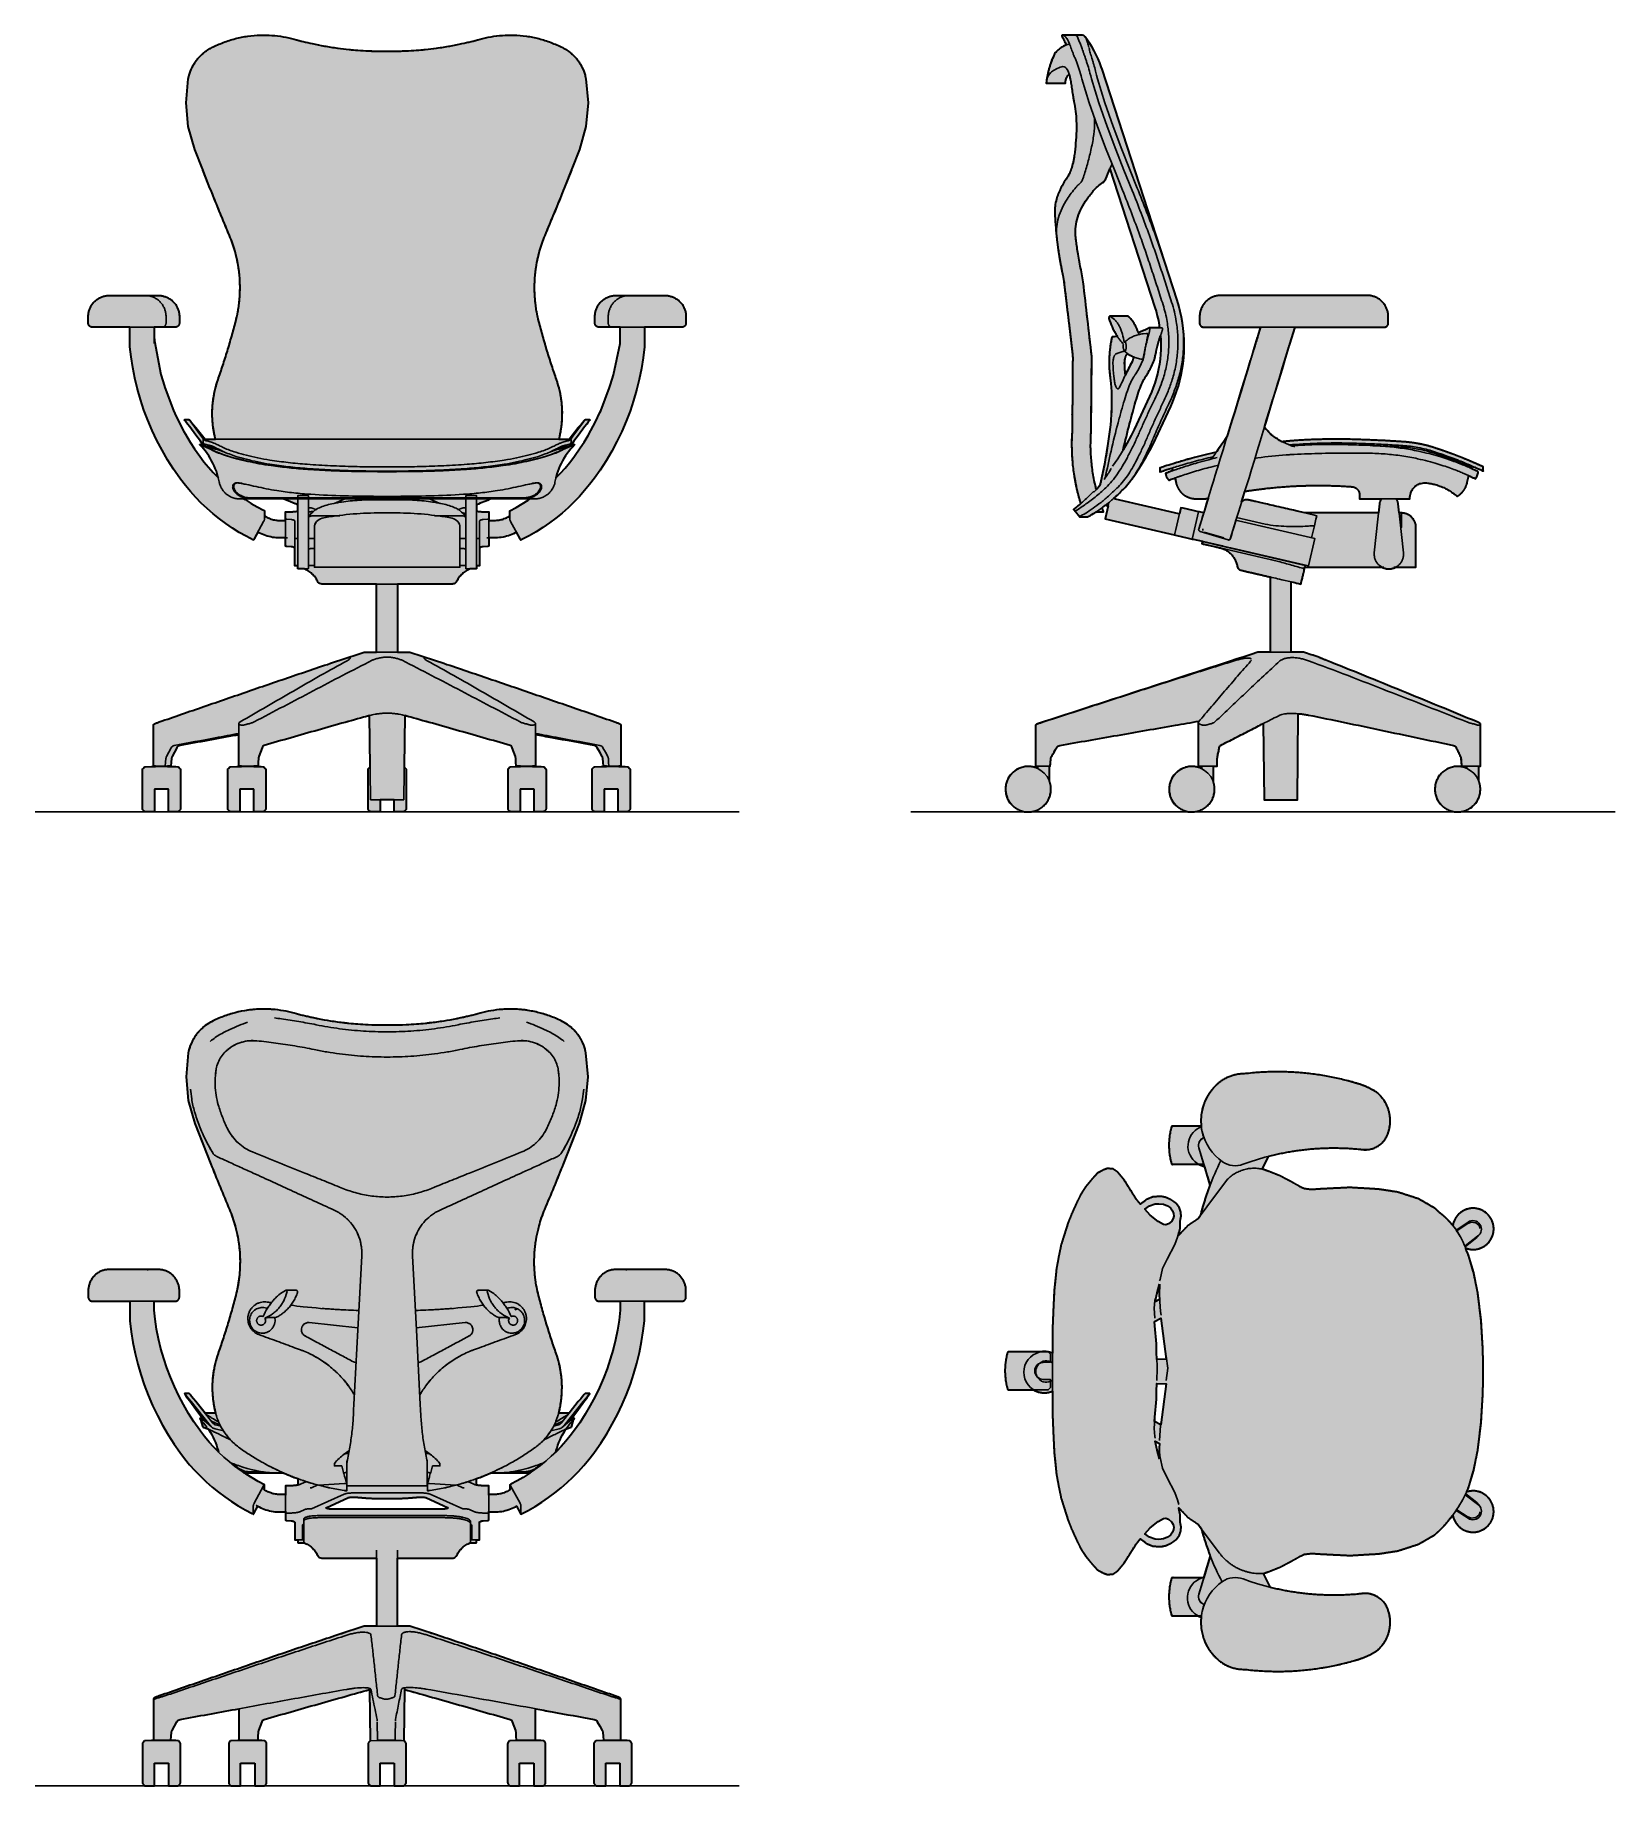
# Model space of a CAD drawing. Header units: millimetres. Extents: x 0 to 2114, y 0 to 2343.
import ezdxf

# ---------------------------------------------------------------- set-up
doc = ezdxf.new("R2010")
doc.units = ezdxf.units.MM
doc.layers.add('Blocks', color=7, linetype='Continuous')
doc.layers.add('Blocks$Fill', color=7, linetype='Continuous', true_color=0xffffff)
for name, color, linetype, lineweight, true_color in [('Blocks$Inner', 7, 'Continuous', 25, 0x007f00), ('Blocks$Outline', 7, 'Continuous', 35, 0xff3f3f), ('Groud', 7, 'Continuous', 25, 0x243775)]:
    doc.layers.add(name, color=color, linetype=linetype, lineweight=lineweight, true_color=true_color)

# ---------------------------------------------------------------- blocks, each defined once
blk = doc.blocks.new('Mirra 2 Office Chair Front')
at = {"layer": 'Blocks$Fill'}
h = blk.add_hatch(color=256, dxfattribs=at)
h.paths.add_polyline_path([(226, 1015.9), (226.9, 1016.6), (227.8, 1017.3), (229.3, 1018.4), (230.9, 1019.5), (232.5, 1020.5), (234.1, 1021.4), (235.2, 1022), (236.3, 1022.6), (240.1, 1024.5), (244, 1026.3), (247.9, 1028), (251.9, 1029.5), (255.9, 1031), (259.9, 1032.3), (264, 1033.5), (268.1, 1034.7), (272.2, 1035.7), (276.4, 1036.5), (280.6, 1037.3), (284.8, 1038), (289, 1038.5), (293.2, 1038.9), (297.5, 1039.2), (301.7, 1039.4), (305.5, 1039.5), (309.3, 1039.4), (313.1, 1039.3), (316.9, 1039.1), (320.7, 1038.8), (324.5, 1038.3), (328.3, 1037.8), (332, 1037.2), (335.8, 1036.5), (339.5, 1035.8), (343.2, 1034.9), (346.9, 1033.9), (358.9, 1030.8), (371, 1028), (378.9, 1026.3), (387.3, 1024.8), (395.7, 1023.4), (404.9, 1022), (420.2, 1020.2), (431.9, 1019.2), (446.1, 1018.3), (452.1, 1018.1), (464.8, 1017.9), (471.1, 1017.9), (477.5, 1017.9), (490.1, 1018.1), (496.1, 1018.3), (510.4, 1019.2), (522.1, 1020.2), (537.3, 1022), (546.6, 1023.4), (555, 1024.8), (563.4, 1026.3), (571.2, 1028), (583.3, 1030.8), (595.4, 1033.9), (599, 1034.9), (602.7, 1035.8), (606.5, 1036.5), (610.2, 1037.2), (614, 1037.8), (617.8, 1038.3), (621.5, 1038.8), (625.3, 1039.1), (629.1, 1039.3), (632.9, 1039.4), (636.7, 1039.5), (640.5, 1039.4), (644.8, 1039.2), (649, 1038.9), (653.3, 1038.5), (657.5, 1038), (661.7, 1037.3), (665.9, 1036.5), (670, 1035.7), (674.2, 1034.7), (678.3, 1033.5), (682.3, 1032.3), (686.4, 1031), (690.4, 1029.5), (694.3, 1028), (698.3, 1026.3), (702.1, 1024.5), (706, 1022.6), (707.1, 1022), (708.2, 1021.4), (709.8, 1020.5), (711.4, 1019.5), (712.9, 1018.4), (714.4, 1017.3), (715.4, 1016.6), (716.3, 1015.9), (717.2, 1015.1), (718.7, 1013.8), (719.6, 1013), (720.5, 1012.1), (721.4, 1011.2), (722.3, 1010.3), (723.1, 1009.3), (724.3, 1008), (725, 1007.2), (725.6, 1006.4), (726.6, 1005.1), (727.3, 1004.1), (727.9, 1003.2), (728.6, 1002.2), (729.2, 1001.2), (729.9, 1000.1), (730.6, 998.8), (730.6, 998.8), (731.4, 997.4), (732.1, 995.9), (732.1, 995.9), (733, 994.1), (733.7, 992.5), (734.3, 991), (735.9, 986), (736, 985.5), (736.3, 984.7), (736.7, 982.8), (737.1, 980.9), (740.1, 948.9), (737.1, 917), (728.4, 886.2), (718.4, 860.5), (717.7, 858.8), (708.2, 834.8), (706.8, 831.4), (695.3, 803.1), (694.6, 801.4), (694.6, 801.4), (694.6, 801.4), (682, 771.3), (680, 766.1), (678.1, 760.9), (676.3, 755.7), (674.6, 749.8), (673.5, 745.8), (672.6, 741.9), (671.8, 738.5), (671.1, 735.1), (670.5, 731.6), (669.8, 727.2), (669.3, 723.2), (668.9, 719.3), (668.7, 717.4), (668.3, 711.6), (668, 705.8), (668, 704.3), (668, 700.3), (668, 696.2), (668.1, 693.6), (668.4, 689.1), (668.9, 683.1), (669.2, 680.4), (669.7, 676.4), (670.3, 672.3), (670.9, 669.1), (671.5, 665.8), (672.2, 662.6), (673, 659.3), (673.8, 656.1), (679.1, 636.4), (684.9, 616.7), (691, 597.4), (697.4, 578.5), (698.6, 574.8), (699.7, 571.2), (700.7, 567.6), (701.6, 563.9), (702.2, 561.2), (702.8, 558.2), (703.1, 556.5), (703.7, 552.4), (704.1, 549.7), (704.5, 545.5), (704.6, 544.1), (704.8, 541.8), (704.9, 541.2), (705, 538.2), (705.1, 535.3), (705.1, 532.7), (705, 528), (704.9, 526.3), (704.7, 523.2), (704.6, 521.3), (704.3, 518), (703.7, 513.3), (702.9, 508.5), (702.4, 505.9), (701.9, 503.3), (701.7, 502.4), (701.1, 500), (700.8, 498.8), (714.7, 498.8), (726.9, 514.2), (730.1, 518.1), (732.7, 521.3), (734.6, 523.6), (735.9, 525), (742.4, 525), (741.8, 523.9), (740.3, 521.9), (738.1, 518.9), (735.3, 515.1), (727.2, 504.3), (721, 495.9), (717.8, 491.4), (718.3, 491.5), (718.8, 491.6), (719, 491.6), (719.2, 491.7), (719.7, 491.8), (721.5, 491.8), (721.6, 491.8), (721.6, 491.8), (721.6, 491.8), (721.6, 491.8), (721.6, 491.8), (721.7, 491.8), (721.7, 491.7), (721.7, 491.7), (721.7, 491.7), (721.7, 491.7), (721.7, 491.7), (721.8, 491.7), (721.8, 491.7), (721.8, 491.7), (721.8, 491.7), (721.8, 491.7), (721.8, 491.7), (721.8, 491.7), (721.8, 491.7), (721.8, 491.7), (721.8, 491.7), (721.8, 491.7), (721.8, 491.7), (721.8, 491.7), (721.8, 491.7), (721.8, 491.7), (721.8, 491.7), (721.8, 491.7), (721.9, 491.7), (721.9, 491.7), (721.9, 491.7), (721.9, 491.7), (721.9, 491.7), (721.9, 491.7), (721.9, 491.7), (721.9, 491.7), (721.9, 491.7), (721.9, 491.7), (721.9, 491.7), (721.9, 491.7), (721.9, 491.7), (721.9, 491.6), (721.9, 491.6), (721.9, 491.6), (721.9, 491.6), (721.9, 491.6), (721.9, 491.6), (721.9, 491.6), (721.9, 491.6), (721.9, 491.6), (721.9, 491.6), (721.9, 491.6), (721.9, 491.6), (721.9, 491.6), (721.9, 491.6), (721.9, 491.6), (721.9, 491.6), (721.9, 491.6), (721.9, 491.6), (721.9, 491.6), (721.9, 491.6), (721.9, 491.6), (721.9, 491.6), (721.9, 491.6), (721.9, 491.6), (721.9, 491.6), (721.9, 491.6), (721.9, 491.6), (721.9, 491.6), (721.9, 491.6), (721.9, 491.5), (721.9, 491.5), (721.9, 491.5), (721.9, 491.5), (721.9, 491.5), (721.9, 491.5), (721.9, 491.5), (721.9, 491.5), (721.9, 491.5), (721.9, 491.5), (721.9, 491.5), (721.9, 491.5), (721.9, 491.5), (721.9, 491.5), (721.9, 491.4), (721.9, 491.4), (721.9, 491.4), (721.9, 491.4), (721.8, 491.4), (721.8, 491.4), (721.8, 491.3), (721.8, 491.3), (721.8, 491.3), (721.8, 491.3), (721.8, 491.3), (721.8, 491.3), (721.8, 491.3), (721.8, 491.3), (721.8, 491.3), (721.8, 491.3), (721.6, 491.1), (719, 488.3), (716.5, 485.5), (714.1, 482.5), (711.8, 479.5), (709.7, 476.3), (707.7, 473.1), (705.8, 469.8), (704, 466.4), (702.4, 463), (700.9, 459.5), (699.6, 455.9), (698.4, 452.3), (697.4, 448.6), (697, 447), (703.1, 453.3), (709.4, 460.2), (715.3, 467.3), (721, 474.7), (721.8, 475.9), (729.6, 487), (734.6, 494.9), (740.1, 503.9), (743.7, 510.2), (750, 522.2), (755.8, 534.3), (756.9, 536.9), (768.6, 567.7), (770.1, 572.1), (773.8, 585), (783, 626.6), (783, 648.6), (782.5, 648.6), (781.5, 648.6), (780.5, 648.6), (779.6, 648.6), (778.7, 648.6), (777.9, 648.6), (777.1, 648.6), (776.4, 648.6), (775.7, 648.6), (775.1, 648.6), (774.6, 648.6), (774.1, 648.6), (773.7, 648.6), (773.3, 648.6), (773, 648.6), (772.8, 648.6), (772.6, 648.6), (772.5, 648.6), (772.5, 648.6), (772.4, 648.6), (772.2, 648.6), (761.1, 648.6), (760.2, 648.6), (759.4, 648.6), (758.8, 648.6), (757.7, 648.6), (756.8, 648.6), (756.1, 648.6), (755.5, 648.6), (755, 648.6), (754.7, 648.6), (754.7, 648.6), (754.6, 648.6), (754.4, 648.6), (754.2, 648.6), (753.9, 648.6), (753.7, 648.7), (753.5, 648.7), (753.3, 648.7), (753.1, 648.8), (752.9, 648.9), (752.7, 648.9), (752.4, 649), (752.2, 649.1), (752.1, 649.2), (751.9, 649.3), (751.7, 649.4), (751.5, 649.6), (751.3, 649.7), (751.1, 649.8), (751, 650), (750.8, 650.1), (750.7, 650.3), (750.5, 650.5), (750.4, 650.6), (750.2, 650.8), (750.1, 651), (750, 651.2), (749.9, 651.3), (749.8, 651.5), (749.7, 651.7), (749.6, 651.9), (749.5, 652.1), (749.4, 652.4), (749.4, 652.6), (749.3, 652.8), (749.2, 653), (749.2, 653.2), (749.2, 653.4), (749.2, 653.6), (749.1, 653.9), (749.1, 654.1), (749.1, 662.9), (749.1, 663.2), (749.2, 664.3), (749.3, 665.4), (749.4, 666.5), (749.5, 667.6), (749.8, 668.7), (750, 669.8), (750.3, 670.9), (750.7, 672), (751.1, 673.1), (751.5, 674.1), (752, 675.1), (752.5, 676.1), (753, 677.1), (753.6, 678.1), (754.2, 679), (754.9, 679.9), (755.6, 680.8), (756.3, 681.7), (757.1, 682.5), (757.9, 683.3), (758.7, 684), (759.6, 684.8), (760.5, 685.5), (761.4, 686.1), (762.3, 686.7), (763.3, 687.3), (764.3, 687.8), (765.3, 688.3), (766.3, 688.8), (767.4, 689.2), (768.5, 689.6), (769.5, 689.9), (770.6, 690.2), (771.7, 690.5), (772.8, 690.7), (773.9, 690.8), (775.1, 690.9), (776.2, 691), (777.3, 691), (777.4, 691), (777.4, 691), (777.5, 691), (777.6, 691), (777.8, 691), (778, 691), (778.2, 691), (778.4, 691), (778.7, 691), (779, 691), (779.3, 691), (779.7, 691), (780.1, 691), (780.5, 691), (781, 691), (781.4, 691), (781.9, 691), (795.1, 691), (795.1, 691), (795.2, 691), (795.2, 691), (795.3, 691), (795.4, 691), (795.6, 691), (795.8, 691), (795.9, 691), (796.2, 691), (796.4, 691), (796.7, 691), (797, 691), (797.3, 691), (797.6, 691), (798, 691), (798.3, 691), (798.7, 691), (799.2, 691), (799.6, 691), (800.1, 691), (800.5, 691), (801, 691), (801.5, 691), (802.1, 691), (802.6, 691), (803.2, 691), (803.7, 691), (804.3, 691), (804.9, 691), (805.5, 691), (806.1, 691), (806.7, 691), (807.4, 691), (808, 691), (808.6, 691), (809.3, 691), (809.9, 691), (810.6, 691), (811.2, 691), (811.9, 691), (812.5, 691), (813.2, 691), (813.8, 691), (814.4, 691), (815.1, 691), (815.7, 691), (816.3, 691), (817, 691), (817.6, 691), (818.2, 691), (818.7, 691), (819.3, 691), (819.9, 691), (820.4, 691), (821, 691), (821.5, 691), (822, 691), (822.5, 691), (822.9, 691), (823.4, 691), (823.8, 691), (824.2, 691), (824.6, 691), (825, 691), (825.3, 691), (825.7, 691), (826, 691), (826.2, 691), (826.5, 691), (826.7, 691), (826.9, 691), (827, 691), (831.1, 691), (834.5, 691), (837.4, 691), (839.3, 691), (840, 691), (841.6, 691), (842.5, 691), (842.8, 691), (843.1, 691), (844.2, 691), (845.4, 690.9), (846.5, 690.8), (847.6, 690.6), (848.7, 690.4), (849.8, 690.1), (850.9, 689.8), (852, 689.5), (853, 689.1), (854.1, 688.7), (855.1, 688.2), (856.1, 687.7), (857.1, 687.2), (858, 686.6), (859, 685.9), (859.9, 685.3), (860.8, 684.6), (861.6, 683.8), (862.4, 683.1), (863.2, 682.3), (864, 681.4), (864.7, 680.6), (865.4, 679.7), (866.1, 678.8), (866.7, 677.8), (867.3, 676.9), (867.8, 675.9), (868.3, 674.9), (868.8, 673.8), (869.2, 672.8), (869.6, 671.7), (869.9, 670.6), (870.2, 669.5), (870.4, 668.4), (870.6, 667.3), (870.8, 666.2), (870.9, 665.1), (871, 664), (871, 662.9), (871, 654.1), (871, 654), (871, 653.8), (871, 653.6), (870.9, 653.4), (870.9, 653.1), (870.9, 652.9), (870.8, 652.7), (870.8, 652.5), (870.7, 652.3), (870.6, 652.1), (870.5, 651.9), (870.4, 651.7), (870.3, 651.5), (870.2, 651.3), (870.1, 651.1), (870, 650.9), (869.9, 650.7), (869.7, 650.6), (869.6, 650.4), (869.4, 650.2), (869.3, 650.1), (869.1, 649.9), (868.9, 649.8), (868.8, 649.7), (868.6, 649.5), (868.4, 649.4), (868.2, 649.3), (868, 649.2), (867.8, 649.1), (867.6, 649), (867.4, 648.9), (867.2, 648.9), (867, 648.8), (866.8, 648.7), (866.6, 648.7), (866.4, 648.6), (866.1, 648.6), (865.9, 648.6), (865.7, 648.6), (865.5, 648.6), (865.4, 648.6), (864.8, 648.6), (863.6, 648.6), (861.7, 648.6), (860.3, 648.6), (857.3, 648.6), (853.8, 648.6), (849.6, 648.6), (848.7, 648.6), (848.3, 648.6), (847.7, 648.6), (847.1, 648.6), (846.5, 648.6), (845.8, 648.6), (845, 648.6), (844.2, 648.6), (843.4, 648.6), (842.4, 648.6), (841.5, 648.6), (840.5, 648.6), (839.4, 648.6), (838.3, 648.6), (837.2, 648.6), (836, 648.6), (834.7, 648.6), (833.5, 648.6), (832.2, 648.6), (830.8, 648.6), (829.5, 648.6), (828.1, 648.6), (826.7, 648.6), (825.2, 648.6), (823.8, 648.6), (822.3, 648.6), (820.8, 648.6), (819.3, 648.6), (817.7, 648.6), (816.2, 648.6), (815.5, 648.6), (815.5, 626.6), (815.4, 624.7), (815.3, 622.7), (815.3, 622.2), (813.6, 607.7), (811.3, 593.2), (808.4, 578.8), (804.9, 564.5), (800.8, 550.4), (796.1, 536.4), (790.8, 522.7), (785, 509.1), (778.6, 495.8), (771.6, 482.8), (764.1, 470), (756.1, 457.5), (748.4, 446.5), (742.1, 438.1), (735.3, 429.9), (728.3, 422), (720.9, 414.3), (713.2, 407), (705.2, 399.9), (696.9, 393.2), (688.3, 386.8), (679.5, 380.7), (670.4, 375), (661.1, 369.6), (651.5, 364.6), (650.1, 363.9), (650.1, 363.8), (650.1, 363.8), (650.1, 363.8), (650.1, 363.8), (650.1, 363.8), (650.1, 363.8), (650.1, 363.8), (650.1, 363.8), (650.1, 363.8), (650.1, 363.8), (650.1, 363.8), (650.1, 363.8), (650.1, 363.8), (650.1, 363.8), (650.1, 363.8), (650.1, 363.8), (650.1, 363.8), (650.1, 363.8), (650.1, 363.8), (650.1, 363.8), (650.1, 363.8), (650.1, 363.8), (650.1, 363.8), (650.1, 363.8), (650.1, 363.8), (650.1, 363.8), (650.1, 363.8), (650.1, 363.8), (650.1, 363.8), (650, 363.8), (650, 363.8), (650, 363.8), (650, 363.8), (650, 363.8), (650, 363.8), (650, 363.8), (650, 363.8), (650, 363.8), (650, 363.8), (650, 363.8), (650, 363.8), (650, 363.8), (650, 363.8), (650, 363.9), (650, 363.9), (650, 363.9), (650, 363.9), (650, 363.9), (650, 363.9), (650, 363.9), (650, 363.9), (650, 363.9), (649.9, 363.9), (649.9, 363.9), (649.9, 363.9), (649.9, 363.9), (649.9, 364), (649.9, 364), (649.8, 364), (649.8, 364.1), (649.8, 364.1), (649.7, 364.2), (649.6, 364.3), (649.5, 364.4), (649.4, 364.6), (649.3, 364.7), (649.1, 365), (649, 365.4), (644.2, 374.2), (642.3, 373.3), (640.1, 372.2), (637.9, 371.2), (635.6, 370.3), (633.3, 369.5), (630.9, 368.8), (628.6, 368.2), (626.2, 367.7), (623.8, 367.3), (621.3, 367), (618.9, 366.8), (616.5, 366.7), (614.6, 366.6), (607.1, 366.6), (607.1, 363.2), (607.1, 355.9), (607.1, 355.9), (607.1, 355.9), (607.1, 355.9), (607.1, 355.9), (607.1, 355.9), (607.1, 355.8), (607.1, 355.8), (607.1, 355.8), (607.1, 355.8), (607.1, 355.8), (607.1, 355.8), (607.1, 355.8), (607.1, 355.8), (607.1, 355.8), (607.1, 355.8), (607.1, 355.8), (607.1, 355.8), (607.1, 355.8), (607.1, 355.8), (607.1, 355.8), (607.1, 355.8), (607.1, 355.8), (607.1, 355.8), (607.1, 355.8), (607.1, 355.8), (607.1, 355.8), (607.1, 355.8), (607.1, 355.8), (607.1, 355.8), (607.1, 355.8), (607.1, 355.7), (607.1, 355.7), (607.1, 355.7), (607.1, 355.7), (607.1, 355.7), (607, 355.7), (607, 355.7), (607, 355.7), (607, 355.7), (607, 355.7), (607, 355.7), (607, 355.7), (607, 355.7), (606.9, 355.7), (606.9, 355.6), (606.9, 355.6), (606.9, 355.6), (606.9, 355.6), (606.8, 355.6), (606.8, 355.6), (606.7, 355.6), (606.7, 355.5), (606.6, 355.5), (606.6, 355.5), (606.5, 355.5), (606.4, 355.5), (606.2, 355.4), (606.1, 355.4), (605.9, 355.4), (605.7, 355.4), (605.6, 355.3), (599.5, 354.8), (598.9, 354.7), (598.3, 354.6), (598, 354.6), (597.8, 354.5), (597.5, 354.5), (597.3, 354.4), (597.1, 354.4), (596.9, 354.3), (596.7, 354.2), (596.6, 354.2), (596.5, 354.2), (596.4, 354.1), (596.3, 354.1), (596.2, 354.1), (596.2, 354), (596.1, 354), (596, 354), (596, 353.9), (596, 353.9), (595.9, 353.9), (595.1, 353.4), (595.1, 353.3), (595.1, 353.3), (595, 353.3), (595, 353.3), (595, 353.3), (595, 353.3), (595, 353.2), (595, 353.2), (594.9, 353.2), (594.9, 353.2), (594.9, 353.2), (594.9, 353.2), (594.9, 353.2), (594.9, 353.1), (594.9, 353.1), (594.9, 353.1), (594.8, 353.1), (594.8, 353.1), (594.8, 353.1), (594.8, 353.1), (594.8, 353.1), (594.8, 353.1), (594.8, 353.1), (594.8, 353), (594.8, 353), (594.8, 353), (594.8, 353), (594.8, 353), (594.8, 353), (594.8, 353), (594.8, 353), (594.8, 353), (594.8, 353), (594.8, 353), (594.8, 353), (594.8, 353), (594.8, 353), (594.8, 352.9), (594.8, 352.9), (594.8, 352.9), (594.8, 352.9), (594.8, 352.9), (594.8, 352.9), (594.8, 352.9), (594.8, 329.3), (590.7, 329.3), (590.7, 329.1), (590.7, 328.7), (590.7, 328.3), (590.7, 328), (590.7, 327.6), (590.7, 327.3), (590.7, 327), (590.7, 326.8), (590.7, 326.6), (590.7, 326.4), (590.7, 326.2), (590.7, 326.1), (590.7, 326), (590.7, 325.9), (590.7, 325.9), (590.7, 325.8), (590.7, 325.8), (590.7, 325.8), (590.7, 325.7), (590.7, 325.7), (590.7, 325.7), (590.7, 325.7), (590.6, 325.7), (590.6, 325.6), (590.6, 325.6), (590.6, 325.6), (590.6, 325.6), (590.6, 325.5), (590.6, 325.5), (590.6, 325.5), (590.6, 325.5), (590.5, 325.5), (590.5, 325.4), (590.5, 325.4), (590.5, 325.4), (590.5, 325.4), (590.4, 325.4), (590.4, 325.3), (590.4, 325.3), (590.4, 325.3), (590.4, 325.3), (590.3, 325.3), (590.3, 325.3), (590.3, 325.3), (590.3, 325.3), (590.2, 325.3), (590.2, 325.2), (590.2, 325.2), (590.2, 325.2), (590.1, 325.2), (590.1, 325.2), (590.1, 325.2), (590.1, 325.2), (590, 325.2), (589.2, 325.2), (582.2, 325.2), (581.5, 325), (580.8, 324.7), (580.1, 324.4), (579.4, 324.1), (578.8, 323.7), (578.1, 323.4), (577.5, 323), (576.8, 322.6), (576.1, 322.2), (575.5, 321.8), (574.8, 321.3), (574.2, 320.9), (573.5, 320.4), (572.9, 319.9), (572.3, 319.4), (571.7, 318.9), (571.2, 318.3), (570.6, 317.7), (570, 317.2), (569.5, 316.6), (569, 316), (568.5, 315.4), (568, 314.8), (567.5, 314.1), (567.1, 313.5), (566.7, 312.8), (566.2, 312.2), (565.8, 311.5), (565.5, 310.8), (565.1, 310.1), (564.8, 309.4), (564.4, 308.7), (564.3, 308.5), (564.3, 308.3), (564.2, 308.2), (564.1, 308), (564, 307.9), (563.9, 307.7), (563.8, 307.6), (563.7, 307.4), (563.6, 307.3), (563.4, 307.1), (563.3, 307), (563.2, 306.9), (563.1, 306.7), (562.9, 306.6), (562.8, 306.5), (562.6, 306.4), (562.5, 306.3), (562.4, 306.2), (562.3, 306.1), (562.2, 306), (562.1, 306), (562, 305.9), (561.9, 305.8), (561.7, 305.7), (561.6, 305.7), (561.5, 305.6), (561.4, 305.5), (561.2, 305.5), (561.1, 305.4), (561, 305.4), (560.8, 305.3), (560.7, 305.3), (560.6, 305.2), (560.5, 305.2), (560.3, 305.2), (560.2, 305.1), (560.1, 305.1), (559.9, 305.1), (559.8, 305), (559.6, 305), (559.5, 305), (559.4, 305), (559.2, 304.9), (559.1, 304.9), (558.9, 304.9), (558.8, 304.9), (558.7, 304.9), (558.5, 304.9), (485.1, 304.9), (485.1, 214), (485.4, 214), (486.3, 214), (487.3, 214), (488.2, 214), (489.1, 214), (490, 214), (490.9, 214), (491.7, 214), (492.4, 214), (493.2, 214), (493.9, 214), (494.6, 214), (495.2, 214), (495.8, 214), (496.4, 214), (496.9, 214), (497.4, 214), (497.8, 214), (498.2, 214), (498.6, 214), (498.9, 214), (499.1, 214), (499.3, 214), (499.5, 214), (499.6, 214), (499.7, 214), (499.8, 214), (500, 214), (500.2, 214), (500.5, 213.9), (500.7, 213.9), (501, 213.9), (501.2, 213.8), (501.5, 213.7), (501.7, 213.7), (534.5, 203), (775.9, 120.5), (778, 119.8), (779.9, 119.1), (780.7, 118.7), (781.4, 118.4), (782.1, 118.1), (782.4, 118), (782.6, 117.9), (782.7, 117.8), (782.7, 117.8), (782.8, 117.7), (782.8, 117.7), (782.9, 117.7), (782.9, 117.6), (783, 117.6), (783, 117.6), (783.1, 117.5), (783.1, 117.5), (783.2, 117.4), (783.2, 117.4), (783.2, 117.4), (783.3, 117.3), (783.3, 117.3), (783.3, 117.3), (783.3, 117.2), (783.3, 117.2), (783.4, 117.2), (783.4, 117.2), (783.4, 117.1), (783.4, 117.1), (783.4, 117.1), (783.4, 117.1), (783.4, 117.1), (783.4, 117), (783.5, 117), (783.5, 117), (783.5, 117), (783.5, 116.9), (783.5, 116.9), (783.5, 116.9), (783.5, 116.9), (783.5, 116.8), (783.5, 116.8), (783.5, 116.8), (783.5, 116.8), (783.5, 116.7), (783.6, 116.7), (783.6, 116.7), (783.6, 116.7), (783.6, 116.7), (783.6, 116.6), (783.6, 116.6), (783.6, 116.6), (783.6, 116.6), (783.6, 116.6), (783.6, 116.5), (783.6, 61.4), (781.1, 61.4), (781.1, 60.9), (789.8, 60.7), (792.8, 60.6), (792.8, 60.6), (792.9, 60.6), (792.9, 60.6), (793, 60.6), (793, 60.5), (793.1, 60.5), (793.1, 60.5), (793.2, 60.5), (793.2, 60.5), (793.2, 60.5), (793.3, 60.4), (793.3, 60.4), (793.4, 60.4), (793.4, 60.4), (793.5, 60.3), (793.5, 60.3), (793.5, 60.3), (793.6, 60.2), (793.6, 60.2), (795.5, 58.3), (795.5, 58.2), (795.6, 58.1), (795.7, 58.1), (795.7, 58), (795.8, 57.9), (795.8, 57.8), (795.9, 57.7), (795.9, 57.6), (796, 57.5), (796, 57.4), (796.1, 57.3), (796.1, 57.2), (796.1, 57.1), (796.1, 57), (796.2, 56.9), (796.2, 56.8), (796.2, 56.7), (796.2, 56.6), (796.2, 56.5), (796.2, 56.5), (796.2, 56.5), (796.2, 56.4), (796.2, 56.2), (796.2, 56.1), (796.2, 55.9), (796.2, 55.6), (796.2, 55.3), (796.2, 55), (796.2, 54.6), (796.2, 54.2), (796.2, 53.8), (796.2, 53.3), (796.2, 52.8), (796.2, 52.2), (796.2, 51.6), (796.2, 51), (796.2, 50.4), (796.2, 49.7), (796.2, 48.9), (796.2, 48.2), (796.2, 47.4), (796.2, 46.6), (796.2, 45.8), (796.2, 44.9), (796.2, 44.1), (796.2, 43.2), (796.2, 42.2), (796.2, 41.3), (796.2, 40.3), (796.2, 39.4), (796.2, 38.4), (796.2, 37.4), (796.2, 36.4), (796.2, 35.4), (796.2, 34.3), (796.2, 33.3), (796.2, 32.3), (796.2, 31.2), (796.2, 30.2), (796.2, 29.1), (796.2, 28.1), (796.2, 27.1), (796.2, 26), (796.2, 25), (796.2, 24), (796.2, 23), (796.2, 22), (796.2, 21), (796.2, 20), (796.2, 19.1), (796.2, 18.2), (796.2, 17.3), (796.2, 16.4), (796.2, 15.5), (796.2, 14.7), (796.2, 13.8), (796.2, 13.1), (796.2, 12.3), (796.2, 11.6), (796.2, 10.9), (796.2, 10.2), (796.2, 9.5), (796.2, 8.9), (796.2, 8.4), (796.2, 7.8), (796.2, 7.3), (796.2, 6.9), (796.2, 6.4), (796.2, 6.1), (796.2, 5.7), (796.2, 5.4), (796.2, 5.1), (796.2, 4.9), (796.2, 4.7), (796.2, 4.6), (796.2, 4.5), (796.2, 4.4), (796.2, 4.4), (796.2, 4.3), (796.2, 4.2), (796.2, 4.1), (796.2, 4), (796.1, 3.9), (796.1, 3.8), (796.1, 3.7), (796.1, 3.6), (796, 3.5), (796, 3.4), (796, 3.3), (795.9, 3.2), (795.9, 3.1), (795.8, 3), (795.7, 3), (795.7, 2.9), (795.6, 2.8), (795.6, 2.7), (795.5, 2.6), (795.5, 2.6), (793.6, 0.7), (793.6, 0.7), (793.5, 0.6), (793.5, 0.6), (793.4, 0.6), (793.4, 0.5), (793.4, 0.5), (793.3, 0.5), (793.3, 0.5), (793.2, 0.4), (793.2, 0.4), (793.1, 0.4), (793.1, 0.4), (793, 0.4), (793, 0.3), (792.9, 0.3), (792.9, 0.3), (792.8, 0.3), (792.8, 0.3), (792.8, 0.3), (784, 0), (781.1, 0), (780.2, 0), (780.2, 30.4), (761.4, 30.4), (761.4, 0), (760.5, 0), (751.7, 0.2), (748.8, 0.3), (748.8, 0.3), (748.7, 0.3), (748.7, 0.3), (748.6, 0.3), (748.6, 0.3), (748.5, 0.4), (748.5, 0.4), (748.4, 0.4), (748.4, 0.4), (748.3, 0.4), (748.3, 0.5), (748.2, 0.5), (748.2, 0.5), (748.1, 0.5), (748.1, 0.6), (748.1, 0.6), (748, 0.6), (748, 0.7), (748, 0.7), (746.1, 2.6), (746, 2.7), (746, 2.8), (745.9, 2.8), (745.8, 2.9), (745.8, 3), (745.7, 3.1), (745.7, 3.2), (745.6, 3.3), (745.6, 3.4), (745.5, 3.5), (745.5, 3.6), (745.5, 3.7), (745.5, 3.8), (745.4, 3.9), (745.4, 4), (745.4, 4.1), (745.4, 4.2), (745.4, 4.3), (745.4, 4.4), (745.4, 4.4), (745.4, 4.4), (745.4, 4.5), (745.4, 4.7), (745.4, 4.8), (745.4, 5), (745.4, 5.3), (745.4, 5.6), (745.4, 5.9), (745.4, 6.3), (745.4, 6.7), (745.4, 7.1), (745.4, 7.6), (745.4, 8.1), (745.4, 8.7), (745.4, 9.3), (745.4, 9.9), (745.4, 10.5), (745.4, 11.2), (745.4, 12), (745.4, 12.7), (745.4, 13.5), (745.4, 14.3), (745.4, 15.1), (745.4, 16), (745.4, 16.8), (745.4, 17.7), (745.4, 18.7), (745.4, 19.6), (745.4, 20.6), (745.4, 21.5), (745.4, 22.5), (745.4, 23.5), (745.4, 24.5), (745.4, 25.5), (745.4, 26.6), (745.4, 27.6), (745.4, 28.6), (745.4, 29.7), (745.4, 30.7), (745.4, 31.8), (745.4, 32.8), (745.4, 33.8), (745.4, 34.9), (745.4, 35.9), (745.4, 36.9), (745.4, 37.9), (745.4, 38.9), (745.4, 39.9), (745.4, 40.9), (745.4, 41.8), (745.4, 42.7), (745.4, 43.6), (745.4, 44.5), (745.4, 45.4), (745.4, 46.2), (745.4, 47.1), (745.4, 47.8), (745.4, 48.6), (745.4, 49.3), (745.4, 50), (745.4, 50.7), (745.4, 51.4), (745.4, 52), (745.4, 52.5), (745.4, 53.1), (745.4, 53.6), (745.4, 54), (745.4, 54.5), (745.4, 54.8), (745.4, 55.2), (745.4, 55.5), (745.4, 55.8), (745.4, 56), (745.4, 56.2), (745.4, 56.3), (745.4, 56.4), (745.4, 56.5), (745.4, 56.5), (745.4, 56.6), (745.4, 56.7), (745.4, 56.8), (745.4, 56.9), (745.4, 57), (745.4, 57.1), (745.5, 57.2), (745.5, 57.3), (745.5, 57.4), (745.6, 57.5), (745.6, 57.6), (745.7, 57.7), (745.7, 57.8), (745.8, 57.9), (745.8, 57.9), (745.9, 58), (745.9, 58.1), (746, 58.2), (746.1, 58.3), (746.1, 58.3), (748, 60.2), (748, 60.2), (748, 60.3), (748.1, 60.3), (748.1, 60.3), (748.2, 60.4), (748.2, 60.4), (748.2, 60.4), (748.3, 60.4), (748.3, 60.5), (748.4, 60.5), (748.4, 60.5), (748.5, 60.5), (748.5, 60.5), (748.6, 60.6), (748.6, 60.6), (748.7, 60.6), (748.7, 60.6), (748.8, 60.6), (748.8, 60.6), (757.6, 60.9), (760.5, 60.9), (761.4, 60.9), (764.8, 60.9), (764.8, 61.4), (760.5, 61.4), (760, 66.5), (759.6, 71.6), (759.6, 71.8), (759.6, 71.9), (759.5, 72.1), (759.5, 72.3), (759.5, 72.4), (759.4, 72.6), (759.4, 72.8), (759.3, 72.9), (759.3, 73.1), (759.2, 73.3), (759.2, 73.4), (759.1, 73.6), (759, 73.7), (759, 73.9), (758.9, 74.1), (758.8, 74.2), (755.6, 80), (752.3, 85.9), (752.2, 86), (752.1, 86.2), (752, 86.3), (751.9, 86.5), (751.8, 86.6), (751.7, 86.7), (751.6, 86.9), (751.5, 87), (751.4, 87.1), (751.3, 87.2), (751.2, 87.4), (751, 87.5), (750.9, 87.6), (750.8, 87.7), (750.7, 87.8), (750.5, 87.9), (750.4, 88), (750.2, 88.1), (750.1, 88.2), (750, 88.3), (749.8, 88.3), (749.7, 88.4), (749.5, 88.5), (749.4, 88.6), (749.2, 88.6), (749.1, 88.7), (748.9, 88.7), (748.7, 88.8), (748.6, 88.8), (748.4, 88.9), (748.2, 88.9), (748.1, 89), (669.8, 103.2), (669.8, 61.4), (665.8, 61.4), (665.8, 60.9), (667.7, 60.9), (668.6, 60.9), (677.3, 60.7), (680.3, 60.6), (680.3, 60.6), (680.4, 60.6), (680.4, 60.6), (680.5, 60.6), (680.5, 60.5), (680.6, 60.5), (680.6, 60.5), (680.6, 60.5), (680.7, 60.5), (680.7, 60.5), (680.8, 60.4), (680.8, 60.4), (680.9, 60.4), (680.9, 60.4), (681, 60.3), (681, 60.3), (681, 60.3), (681.1, 60.2), (681.1, 60.2), (683, 58.3), (683, 58.2), (683.1, 58.1), (683.2, 58.1), (683.2, 58), (683.3, 57.9), (683.3, 57.8), (683.4, 57.7), (683.4, 57.6), (683.5, 57.5), (683.5, 57.4), (683.6, 57.3), (683.6, 57.2), (683.6, 57.1), (683.6, 57), (683.7, 56.9), (683.7, 56.8), (683.7, 56.7), (683.7, 56.6), (683.7, 56.5), (683.7, 56.5), (683.7, 56.5), (683.7, 56.4), (683.7, 56.2), (683.7, 56.1), (683.7, 55.9), (683.7, 55.6), (683.7, 55.3), (683.7, 55), (683.7, 54.6), (683.7, 54.2), (683.7, 53.8), (683.7, 53.3), (683.7, 52.8), (683.7, 52.2), (683.7, 51.6), (683.7, 51), (683.7, 50.4), (683.7, 49.7), (683.7, 48.9), (683.7, 48.2), (683.7, 47.4), (683.7, 46.6), (683.7, 45.8), (683.7, 44.9), (683.7, 44.1), (683.7, 43.2), (683.7, 42.2), (683.7, 41.3), (683.7, 40.3), (683.7, 39.4), (683.7, 38.4), (683.7, 37.4), (683.7, 36.4), (683.7, 35.4), (683.7, 34.3), (683.7, 33.3), (683.7, 32.3), (683.7, 31.2), (683.7, 30.2), (683.7, 29.1), (683.7, 28.1), (683.7, 27.1), (683.7, 26), (683.7, 25), (683.7, 24), (683.7, 23), (683.7, 22), (683.7, 21), (683.7, 20), (683.7, 19.1), (683.7, 18.2), (683.7, 17.3), (683.7, 16.4), (683.7, 15.5), (683.7, 14.7), (683.7, 13.8), (683.7, 13.1), (683.7, 12.3), (683.7, 11.6), (683.7, 10.9), (683.7, 10.2), (683.7, 9.5), (683.7, 8.9), (683.7, 8.4), (683.7, 7.8), (683.7, 7.3), (683.7, 6.9), (683.7, 6.4), (683.7, 6.1), (683.7, 5.7), (683.7, 5.4), (683.7, 5.1), (683.7, 4.9), (683.7, 4.7), (683.7, 4.6), (683.7, 4.5), (683.7, 4.4), (683.7, 4.4), (683.7, 4.3), (683.7, 4.2), (683.7, 4.1), (683.7, 4), (683.6, 3.9), (683.6, 3.8), (683.6, 3.7), (683.6, 3.6), (683.5, 3.5), (683.5, 3.4), (683.4, 3.3), (683.4, 3.2), (683.4, 3.1), (683.3, 3), (683.2, 3), (683.2, 2.9), (683.1, 2.8), (683.1, 2.7), (683, 2.6), (683, 2.6), (681.1, 0.7), (681.1, 0.7), (681, 0.6), (681, 0.6), (680.9, 0.6), (680.9, 0.5), (680.9, 0.5), (680.8, 0.5), (680.8, 0.5), (680.7, 0.4), (680.7, 0.4), (680.6, 0.4), (680.6, 0.4), (680.5, 0.4), (680.5, 0.3), (680.4, 0.3), (680.4, 0.3), (680.3, 0.3), (680.3, 0.3), (680.3, 0.3), (671.5, 0), (668.6, 0), (667.7, 0), (667.7, 30.4), (648.9, 30.4), (648.9, 0), (648, 0), (639.2, 0.2), (636.3, 0.3), (636.3, 0.3), (636.2, 0.3), (636.2, 0.3), (636.1, 0.3), (636.1, 0.3), (636, 0.4), (636, 0.4), (635.9, 0.4), (635.9, 0.4), (635.8, 0.4), (635.8, 0.5), (635.7, 0.5), (635.7, 0.5), (635.6, 0.5), (635.6, 0.6), (635.6, 0.6), (635.5, 0.6), (635.5, 0.7), (635.5, 0.7), (633.6, 2.6), (633.5, 2.7), (633.5, 2.8), (633.4, 2.8), (633.3, 2.9), (633.3, 3), (633.2, 3.1), (633.2, 3.2), (633.1, 3.3), (633.1, 3.4), (633, 3.5), (633, 3.6), (633, 3.7), (632.9, 3.8), (632.9, 3.9), (632.9, 4), (632.9, 4.1), (632.9, 4.2), (632.9, 4.3), (632.9, 4.4), (632.9, 4.4), (632.9, 4.4), (632.9, 4.5), (632.9, 4.7), (632.9, 4.8), (632.9, 5), (632.9, 5.3), (632.9, 5.6), (632.9, 5.9), (632.9, 6.3), (632.9, 6.7), (632.9, 7.1), (632.9, 7.6), (632.9, 8.1), (632.9, 8.7), (632.9, 9.3), (632.9, 9.9), (632.9, 10.5), (632.9, 11.2), (632.9, 12), (632.9, 12.7), (632.9, 13.5), (632.9, 14.3), (632.9, 15.1), (632.9, 16), (632.9, 16.8), (632.9, 17.7), (632.9, 18.7), (632.9, 19.6), (632.9, 20.6), (632.9, 21.5), (632.9, 22.5), (632.9, 23.5), (632.9, 24.5), (632.9, 25.5), (632.9, 26.6), (632.9, 27.6), (632.9, 28.6), (632.9, 29.7), (632.9, 30.7), (632.9, 31.8), (632.9, 32.8), (632.9, 33.8), (632.9, 34.9), (632.9, 35.9), (632.9, 36.9), (632.9, 37.9), (632.9, 38.9), (632.9, 39.9), (632.9, 40.9), (632.9, 41.8), (632.9, 42.7), (632.9, 43.6), (632.9, 44.5), (632.9, 45.4), (632.9, 46.2), (632.9, 47.1), (632.9, 47.8), (632.9, 48.6), (632.9, 49.3), (632.9, 50), (632.9, 50.7), (632.9, 51.4), (632.9, 52), (632.9, 52.5), (632.9, 53.1), (632.9, 53.6), (632.9, 54), (632.9, 54.5), (632.9, 54.8), (632.9, 55.2), (632.9, 55.5), (632.9, 55.8), (632.9, 56), (632.9, 56.2), (632.9, 56.3), (632.9, 56.4), (632.9, 56.5), (632.9, 56.5), (632.9, 56.6), (632.9, 56.7), (632.9, 56.8), (632.9, 56.9), (632.9, 57), (632.9, 57.1), (633, 57.2), (633, 57.3), (633, 57.4), (633.1, 57.5), (633.1, 57.6), (633.2, 57.7), (633.2, 57.8), (633.3, 57.9), (633.3, 57.9), (633.4, 58), (633.4, 58.1), (633.5, 58.2), (633.6, 58.3), (633.6, 58.3), (635.5, 60.2), (635.5, 60.2), (635.5, 60.3), (635.6, 60.3), (635.6, 60.3), (635.7, 60.4), (635.7, 60.4), (635.7, 60.4), (635.8, 60.4), (635.8, 60.5), (635.9, 60.5), (635.9, 60.5), (636, 60.5), (636, 60.5), (636.1, 60.6), (636.1, 60.6), (636.2, 60.6), (636.2, 60.6), (636.3, 60.6), (636.3, 60.6), (645.1, 60.9), (648, 60.9), (648.9, 60.9), (649.5, 60.9), (649.5, 61.4), (649, 61.4), (643.8, 61.4), (643.5, 66.5), (643.2, 71.6), (643.2, 71.9), (643.2, 72.3), (643.1, 72.6), (643.1, 72.8), (643.1, 72.9), (643, 73.1), (643, 73.3), (643, 73.4), (642.9, 73.6), (642.9, 73.7), (642.8, 73.9), (642.8, 74.1), (642.7, 74.2), (640.6, 80), (638.6, 85.9), (638.5, 86), (638.5, 86.2), (638.4, 86.3), (638.3, 86.5), (638.3, 86.6), (638.2, 86.7), (638.1, 86.9), (638.1, 87), (638, 87.1), (637.9, 87.2), (637.8, 87.4), (637.8, 87.5), (637.7, 87.6), (637.6, 87.7), (637.5, 87.8), (637.4, 87.9), (637.3, 88), (637.2, 88.1), (637.1, 88.2), (637.1, 88.3), (637, 88.3), (636.9, 88.4), (636.8, 88.5), (636.7, 88.5), (636.7, 88.6), (636.6, 88.6), (636.6, 88.6), (636.5, 88.7), (636.5, 88.7), (636.4, 88.7), (636.4, 88.7), (636.3, 88.8), (636.3, 88.8), (636.2, 88.8), (636.2, 88.8), (636.1, 88.9), (636.1, 88.9), (636, 88.9), (636, 88.9), (635.9, 88.9), (635.9, 89), (494.6, 128.9), (493.8, 60.3), (493.9, 60.3), (493.9, 60.2), (493.9, 60.2), (495.8, 58.3), (495.9, 58.2), (495.9, 58.1), (496, 58.1), (496.1, 58), (496.1, 57.9), (496.2, 57.8), (496.2, 57.7), (496.3, 57.6), (496.3, 57.5), (496.4, 57.4), (496.4, 57.3), (496.4, 57.2), (496.5, 57.1), (496.5, 57), (496.5, 56.9), (496.5, 56.8), (496.5, 56.7), (496.5, 56.6), (496.5, 56.5), (496.5, 56.5), (496.5, 56.5), (496.5, 56.4), (496.5, 56.2), (496.5, 56.1), (496.5, 55.9), (496.5, 55.6), (496.5, 55.3), (496.5, 55), (496.5, 54.6), (496.5, 54.2), (496.5, 53.8), (496.5, 53.3), (496.5, 52.8), (496.5, 52.2), (496.5, 51.6), (496.5, 51), (496.5, 50.4), (496.5, 49.7), (496.5, 48.9), (496.5, 48.2), (496.5, 47.4), (496.5, 46.6), (496.5, 45.8), (496.5, 44.9), (496.5, 44.1), (496.5, 43.2), (496.5, 42.2), (496.5, 41.3), (496.5, 40.3), (496.5, 39.4), (496.5, 38.4), (496.5, 37.4), (496.5, 36.4), (496.5, 35.4), (496.5, 34.3), (496.5, 33.3), (496.5, 32.3), (496.5, 31.2), (496.5, 30.2), (496.5, 29.1), (496.5, 28.1), (496.5, 27.1), (496.5, 26), (496.5, 25), (496.5, 24), (496.5, 23), (496.5, 22), (496.5, 21), (496.5, 20), (496.5, 19.1), (496.5, 18.2), (496.5, 17.3), (496.5, 16.4), (496.5, 15.5), (496.5, 14.7), (496.5, 13.8), (496.5, 13.1), (496.5, 12.3), (496.5, 11.6), (496.5, 10.9), (496.5, 10.2), (496.5, 9.5), (496.5, 8.9), (496.5, 8.4), (496.5, 7.8), (496.5, 7.3), (496.5, 6.9), (496.5, 6.4), (496.5, 6.1), (496.5, 5.7), (496.5, 5.4), (496.5, 5.1), (496.5, 4.9), (496.5, 4.7), (496.5, 4.6), (496.5, 4.5), (496.5, 4.4), (496.5, 4.4), (496.5, 4.3), (496.5, 4.2), (496.5, 4.1), (496.5, 4), (496.5, 3.9), (496.5, 3.8), (496.4, 3.7), (496.4, 3.6), (496.4, 3.5), (496.3, 3.4), (496.3, 3.3), (496.2, 3.2), (496.2, 3.1), (496.1, 3), (496.1, 3), (496, 2.9), (496, 2.8), (495.9, 2.7), (495.8, 2.6), (495.8, 2.6), (493.9, 0.7), (493.9, 0.7), (493.9, 0.6), (493.8, 0.6), (493.8, 0.6), (493.7, 0.5), (493.7, 0.5), (493.7, 0.5), (493.6, 0.5), (493.6, 0.4), (493.5, 0.4), (493.5, 0.4), (493.4, 0.4), (493.4, 0.4), (493.3, 0.3), (493.3, 0.3), (493.2, 0.3), (493.2, 0.3), (493.1, 0.3), (493.1, 0.3), (484.3, 0), (481.4, 0), (480.5, 0), (480.5, 16.4), (471.1, 16.4), (461.7, 16.4), (461.7, 0), (460.8, 0), (452.1, 0.2), (449.2, 0.3), (449.1, 0.3), (449, 0.3), (449, 0.3), (448.9, 0.3), (448.9, 0.3), (448.9, 0.4), (448.8, 0.4), (448.8, 0.4), (448.7, 0.4), (448.7, 0.4), (448.6, 0.5), (448.6, 0.5), (448.5, 0.5), (448.5, 0.5), (448.4, 0.6), (448.4, 0.6), (448.4, 0.6), (448.3, 0.7), (448.3, 0.7), (446.4, 2.6), (446.4, 2.7), (446.3, 2.8), (446.2, 2.8), (446.2, 2.9), (446.1, 3), (446.1, 3.1), (446, 3.2), (446, 3.3), (445.9, 3.4), (445.9, 3.5), (445.9, 3.6), (445.8, 3.7), (445.8, 3.8), (445.8, 3.9), (445.8, 4), (445.7, 4.1), (445.7, 4.2), (445.7, 4.3), (445.7, 4.4), (445.7, 4.4), (445.7, 4.4), (445.7, 4.5), (445.7, 4.7), (445.7, 4.8), (445.7, 5), (445.7, 5.3), (445.7, 5.6), (445.7, 5.9), (445.7, 6.3), (445.7, 6.7), (445.7, 7.1), (445.7, 7.6), (445.7, 8.1), (445.7, 8.7), (445.7, 9.3), (445.7, 9.9), (445.7, 10.5), (445.7, 11.2), (445.7, 12), (445.7, 12.7), (445.7, 13.5), (445.7, 14.3), (445.7, 15.1), (445.7, 16), (445.7, 16.8), (445.7, 17.7), (445.7, 18.7), (445.7, 19.6), (445.7, 20.6), (445.7, 21.5), (445.7, 22.5), (445.7, 23.5), (445.7, 24.5), (445.7, 25.5), (445.7, 26.6), (445.7, 27.6), (445.7, 28.6), (445.7, 29.7), (445.7, 30.7), (445.7, 31.8), (445.7, 32.8), (445.7, 33.8), (445.7, 34.9), (445.7, 35.9), (445.7, 36.9), (445.7, 37.9), (445.7, 38.9), (445.7, 39.9), (445.7, 40.9), (445.7, 41.8), (445.7, 42.7), (445.7, 43.6), (445.7, 44.5), (445.7, 45.4), (445.7, 46.2), (445.7, 47.1), (445.7, 47.8), (445.7, 48.6), (445.7, 49.3), (445.7, 50), (445.7, 50.7), (445.7, 51.4), (445.7, 52), (445.7, 52.5), (445.7, 53.1), (445.7, 53.6), (445.7, 54), (445.7, 54.5), (445.7, 54.8), (445.7, 55.2), (445.7, 55.5), (445.7, 55.8), (445.7, 56), (445.7, 56.2), (445.7, 56.3), (445.7, 56.4), (445.7, 56.5), (445.7, 56.5), (445.7, 56.6), (445.7, 56.7), (445.7, 56.8), (445.7, 56.9), (445.8, 57), (445.8, 57.1), (445.8, 57.2), (445.8, 57.3), (445.9, 57.4), (445.9, 57.5), (446, 57.6), (446, 57.7), (446, 57.8), (446.1, 57.9), (446.2, 57.9), (446.2, 58), (446.3, 58.1), (446.3, 58.2), (446.4, 58.3), (446.4, 58.3), (448.3, 60.2), (448.3, 60.2), (448.4, 60.3), (448.4, 60.3), (447.7, 128.9), (306.4, 89), (306.3, 88.9), (306.3, 88.9), (306.2, 88.9), (306.2, 88.9), (306.1, 88.9), (306.1, 88.8), (306, 88.8), (306, 88.8), (305.9, 88.8), (305.9, 88.7), (305.8, 88.7), (305.8, 88.7), (305.7, 88.7), (305.7, 88.6), (305.6, 88.6), (305.6, 88.6), (305.5, 88.5), (305.5, 88.5), (305.4, 88.4), (305.3, 88.3), (305.2, 88.3), (305.1, 88.2), (305, 88.1), (304.9, 88), (304.8, 87.9), (304.7, 87.8), (304.7, 87.7), (304.6, 87.6), (304.5, 87.5), (304.4, 87.4), (304.3, 87.2), (304.3, 87.1), (304.2, 87), (304.1, 86.9), (304.1, 86.7), (304, 86.6), (303.9, 86.5), (303.9, 86.3), (303.8, 86.2), (303.7, 86), (303.7, 85.9), (301.6, 80), (299.5, 74.2), (299.5, 74.1), (299.4, 73.9), (299.4, 73.7), (299.3, 73.6), (299.3, 73.4), (299.3, 73.3), (299.2, 73.1), (299.2, 72.9), (299.2, 72.8), (299.1, 72.6), (299.1, 72.3), (299, 71.9), (299, 71.6), (298.7, 66.5), (298.5, 61.4), (293.2, 61.4), (292.7, 61.4), (292.7, 60.9), (292.8, 60.9), (293.7, 60.9), (302.4, 60.7), (305.3, 60.6), (305.4, 60.6), (305.4, 60.6), (305.5, 60.6), (305.5, 60.6), (305.6, 60.5), (305.6, 60.5), (305.7, 60.5), (305.7, 60.5), (305.8, 60.5), (305.8, 60.5), (305.9, 60.4), (305.9, 60.4), (306, 60.4), (306, 60.4), (306, 60.3), (306.1, 60.3), (306.1, 60.3), (306.2, 60.2), (306.2, 60.2), (308.1, 58.3), (308.1, 58.2), (308.2, 58.1), (308.3, 58.1), (308.3, 58), (308.4, 57.9), (308.4, 57.8), (308.5, 57.7), (308.5, 57.6), (308.6, 57.5), (308.6, 57.4), (308.6, 57.3), (308.7, 57.2), (308.7, 57.1), (308.7, 57), (308.7, 56.9), (308.8, 56.8), (308.8, 56.7), (308.8, 56.6), (308.8, 56.5), (308.8, 56.5), (308.8, 56.5), (308.8, 56.4), (308.8, 56.2), (308.8, 56.1), (308.8, 55.9), (308.8, 55.6), (308.8, 55.3), (308.8, 55), (308.8, 54.6), (308.8, 54.2), (308.8, 53.8), (308.8, 53.3), (308.8, 52.8), (308.8, 52.2), (308.8, 51.6), (308.8, 51), (308.8, 50.4), (308.8, 49.7), (308.8, 48.9), (308.8, 48.2), (308.8, 47.4), (308.8, 46.6), (308.8, 45.8), (308.8, 44.9), (308.8, 44.1), (308.8, 43.2), (308.8, 42.2), (308.8, 41.3), (308.8, 40.3), (308.8, 39.4), (308.8, 38.4), (308.8, 37.4), (308.8, 36.4), (308.8, 35.4), (308.8, 34.3), (308.8, 33.3), (308.8, 32.3), (308.8, 31.2), (308.8, 30.2), (308.8, 29.1), (308.8, 28.1), (308.8, 27.1), (308.8, 26), (308.8, 25), (308.8, 24), (308.8, 23), (308.8, 22), (308.8, 21), (308.8, 20), (308.8, 19.1), (308.8, 18.2), (308.8, 17.3), (308.8, 16.4), (308.8, 15.5), (308.8, 14.7), (308.8, 13.8), (308.8, 13.1), (308.8, 12.3), (308.8, 11.6), (308.8, 10.9), (308.8, 10.2), (308.8, 9.5), (308.8, 8.9), (308.8, 8.4), (308.8, 7.8), (308.8, 7.3), (308.8, 6.9), (308.8, 6.4), (308.8, 6.1), (308.8, 5.7), (308.8, 5.4), (308.8, 5.1), (308.8, 4.9), (308.8, 4.7), (308.8, 4.6), (308.8, 4.5), (308.8, 4.4), (308.8, 4.4), (308.8, 4.3), (308.8, 4.2), (308.8, 4.1), (308.7, 4), (308.7, 3.9), (308.7, 3.8), (308.7, 3.7), (308.6, 3.6), (308.6, 3.5), (308.6, 3.4), (308.5, 3.3), (308.5, 3.2), (308.4, 3.1), (308.4, 3), (308.3, 3), (308.3, 2.9), (308.2, 2.8), (308.1, 2.7), (308.1, 2.6), (308.1, 2.6), (306.2, 0.7), (306.1, 0.7), (306.1, 0.6), (306.1, 0.6), (306, 0.6), (306, 0.5), (305.9, 0.5), (305.9, 0.5), (305.9, 0.5), (305.8, 0.4), (305.8, 0.4), (305.7, 0.4), (305.7, 0.4), (305.6, 0.4), (305.6, 0.3), (305.5, 0.3), (305.5, 0.3), (305.4, 0.3), (305.4, 0.3), (305.3, 0.3), (296.6, 0), (293.7, 0), (292.8, 0), (292.8, 30.4), (274, 30.4), (274, 0), (273.1, 0), (264.3, 0.2), (261.4, 0.3), (261.3, 0.3), (261.3, 0.3), (261.2, 0.3), (261.2, 0.3), (261.1, 0.3), (261.1, 0.4), (261, 0.4), (261, 0.4), (260.9, 0.4), (260.9, 0.4), (260.9, 0.5), (260.8, 0.5), (260.8, 0.5), (260.7, 0.5), (260.7, 0.6), (260.6, 0.6), (260.6, 0.6), (260.6, 0.7), (260.5, 0.7), (258.7, 2.6), (258.6, 2.7), (258.5, 2.8), (258.5, 2.8), (258.4, 2.9), (258.4, 3), (258.3, 3.1), (258.3, 3.2), (258.2, 3.3), (258.2, 3.4), (258.1, 3.5), (258.1, 3.6), (258.1, 3.7), (258, 3.8), (258, 3.9), (258, 4), (258, 4.1), (258, 4.2), (258, 4.3), (258, 4.4), (258, 4.4), (258, 4.4), (258, 4.5), (258, 4.7), (258, 4.8), (258, 5), (258, 5.3), (258, 5.6), (258, 5.9), (258, 6.3), (258, 6.7), (258, 7.1), (258, 7.6), (258, 8.1), (258, 8.7), (258, 9.3), (258, 9.9), (258, 10.5), (258, 11.2), (258, 12), (258, 12.7), (258, 13.5), (258, 14.3), (258, 15.1), (258, 16), (258, 16.8), (258, 17.7), (258, 18.7), (258, 19.6), (258, 20.6), (258, 21.5), (258, 22.5), (258, 23.5), (258, 24.5), (258, 25.5), (258, 26.6), (258, 27.6), (258, 28.6), (258, 29.7), (258, 30.7), (258, 31.8), (258, 32.8), (258, 33.8), (258, 34.9), (258, 35.9), (258, 36.9), (258, 37.9), (258, 38.9), (258, 39.9), (258, 40.9), (258, 41.8), (258, 42.7), (258, 43.6), (258, 44.5), (258, 45.4), (258, 46.2), (258, 47.1), (258, 47.8), (258, 48.6), (258, 49.3), (258, 50), (258, 50.7), (258, 51.4), (258, 52), (258, 52.5), (258, 53.1), (258, 53.6), (258, 54), (258, 54.5), (258, 54.8), (258, 55.2), (258, 55.5), (258, 55.8), (258, 56), (258, 56.2), (258, 56.3), (258, 56.4), (258, 56.5), (258, 56.5), (258, 56.6), (258, 56.7), (258, 56.8), (258, 56.9), (258, 57), (258, 57.1), (258.1, 57.2), (258.1, 57.3), (258.1, 57.4), (258.2, 57.5), (258.2, 57.6), (258.2, 57.7), (258.3, 57.8), (258.3, 57.9), (258.4, 57.9), (258.5, 58), (258.5, 58.1), (258.6, 58.2), (258.7, 58.3), (258.7, 58.3), (260.5, 60.2), (260.6, 60.2), (260.6, 60.3), (260.7, 60.3), (260.7, 60.3), (260.7, 60.4), (260.8, 60.4), (260.8, 60.4), (260.9, 60.4), (260.9, 60.5), (261, 60.5), (261, 60.5), (261.1, 60.5), (261.1, 60.5), (261.2, 60.6), (261.2, 60.6), (261.3, 60.6), (261.3, 60.6), (261.4, 60.6), (261.4, 60.6), (270.2, 60.9), (273.1, 60.9), (274, 60.9), (276.4, 60.9), (276.4, 61.4), (272.5, 61.4), (272.5, 103.2), (194.2, 89), (194, 88.9), (193.8, 88.9), (193.7, 88.8), (193.5, 88.8), (193.4, 88.7), (193.2, 88.7), (193, 88.6), (192.9, 88.6), (192.7, 88.5), (192.6, 88.4), (192.4, 88.3), (192.3, 88.3), (192.1, 88.2), (192, 88.1), (191.9, 88), (191.7, 87.9), (191.6, 87.8), (191.5, 87.7), (191.3, 87.6), (191.2, 87.5), (191.1, 87.4), (191, 87.2), (190.8, 87.1), (190.7, 87), (190.6, 86.9), (190.5, 86.7), (190.4, 86.6), (190.3, 86.5), (190.2, 86.3), (190.1, 86.2), (190, 86), (189.9, 85.9), (186.7, 80), (183.4, 74.2), (183.4, 74.1), (183.3, 73.9), (183.2, 73.7), (183.1, 73.6), (183.1, 73.4), (183, 73.3), (182.9, 73.1), (182.9, 72.9), (182.8, 72.8), (182.8, 72.6), (182.8, 72.4), (182.7, 72.3), (182.7, 72.1), (182.7, 71.9), (182.7, 71.8), (182.6, 71.6), (182.2, 66.5), (181.8, 61.4), (177.4, 61.4), (177.4, 60.9), (178.6, 60.9), (179.5, 60.9), (188.3, 60.7), (191.2, 60.6), (191.2, 60.6), (191.3, 60.6), (191.3, 60.6), (191.4, 60.6), (191.4, 60.5), (191.5, 60.5), (191.5, 60.5), (191.6, 60.5), (191.6, 60.5), (191.6, 60.5), (191.7, 60.4), (191.7, 60.4), (191.8, 60.4), (191.8, 60.4), (191.9, 60.3), (191.9, 60.3), (191.9, 60.3), (192, 60.2), (192, 60.2), (193.9, 58.3), (193.9, 58.2), (194, 58.1), (194.1, 58.1), (194.1, 58), (194.2, 57.9), (194.2, 57.8), (194.3, 57.7), (194.3, 57.6), (194.4, 57.5), (194.4, 57.4), (194.5, 57.3), (194.5, 57.2), (194.5, 57.1), (194.5, 57), (194.6, 56.9), (194.6, 56.8), (194.6, 56.7), (194.6, 56.6), (194.6, 56.5), (194.6, 56.5), (194.6, 56.5), (194.6, 56.4), (194.6, 56.2), (194.6, 56.1), (194.6, 55.9), (194.6, 55.6), (194.6, 55.3), (194.6, 55), (194.6, 54.6), (194.6, 54.2), (194.6, 53.8), (194.6, 53.3), (194.6, 52.8), (194.6, 52.2), (194.6, 51.6), (194.6, 51), (194.6, 50.4), (194.6, 49.7), (194.6, 48.9), (194.6, 48.2), (194.6, 47.4), (194.6, 46.6), (194.6, 45.8), (194.6, 44.9), (194.6, 44.1), (194.6, 43.2), (194.6, 42.2), (194.6, 41.3), (194.6, 40.3), (194.6, 39.4), (194.6, 38.4), (194.6, 37.4), (194.6, 36.4), (194.6, 35.4), (194.6, 34.3), (194.6, 33.3), (194.6, 32.3), (194.6, 31.2), (194.6, 30.2), (194.6, 29.1), (194.6, 28.1), (194.6, 27.1), (194.6, 26), (194.6, 25), (194.6, 24), (194.6, 23), (194.6, 22), (194.6, 21), (194.6, 20), (194.6, 19.1), (194.6, 18.2), (194.6, 17.3), (194.6, 16.4), (194.6, 15.5), (194.6, 14.7), (194.6, 13.8), (194.6, 13.1), (194.6, 12.3), (194.6, 11.6), (194.6, 10.9), (194.6, 10.2), (194.6, 9.5), (194.6, 8.9), (194.6, 8.4), (194.6, 7.8), (194.6, 7.3), (194.6, 6.9), (194.6, 6.4), (194.6, 6.1), (194.6, 5.7), (194.6, 5.4), (194.6, 5.1), (194.6, 4.9), (194.6, 4.7), (194.6, 4.6), (194.6, 4.5), (194.6, 4.4), (194.6, 4.4), (194.6, 4.3), (194.6, 4.2), (194.6, 4.1), (194.6, 4), (194.5, 3.9), (194.5, 3.8), (194.5, 3.7), (194.5, 3.6), (194.4, 3.5), (194.4, 3.4), (194.4, 3.3), (194.3, 3.2), (194.3, 3.1), (194.2, 3), (194.2, 3), (194.1, 2.9), (194, 2.8), (194, 2.7), (193.9, 2.6), (193.9, 2.6), (192, 0.7), (192, 0.7), (191.9, 0.6), (191.9, 0.6), (191.8, 0.6), (191.8, 0.5), (191.8, 0.5), (191.7, 0.5), (191.7, 0.5), (191.6, 0.4), (191.6, 0.4), (191.5, 0.4), (191.5, 0.4), (191.4, 0.4), (191.4, 0.3), (191.3, 0.3), (191.3, 0.3), (191.2, 0.3), (191.2, 0.3), (191.2, 0.3), (182.4, 0), (179.5, 0), (178.6, 0), (178.6, 30.4), (159.8, 30.4), (159.8, 0), (158.9, 0), (150.1, 0.2), (147.2, 0.3), (147.2, 0.3), (147.1, 0.3), (147.1, 0.3), (147, 0.3), (147, 0.3), (146.9, 0.4), (146.9, 0.4), (146.8, 0.4), (146.8, 0.4), (146.7, 0.4), (146.7, 0.5), (146.6, 0.5), (146.6, 0.5), (146.6, 0.5), (146.5, 0.6), (146.5, 0.6), (146.4, 0.6), (146.4, 0.7), (146.4, 0.7), (144.5, 2.6), (144.4, 2.7), (144.4, 2.8), (144.3, 2.8), (144.2, 2.9), (144.2, 3), (144.1, 3.1), (144.1, 3.2), (144, 3.3), (144, 3.4), (144, 3.5), (143.9, 3.6), (143.9, 3.7), (143.9, 3.8), (143.8, 3.9), (143.8, 4), (143.8, 4.1), (143.8, 4.2), (143.8, 4.3), (143.8, 4.4), (143.8, 4.4), (143.8, 4.4), (143.8, 4.5), (143.8, 4.7), (143.8, 4.8), (143.8, 5), (143.8, 5.3), (143.8, 5.6), (143.8, 5.9), (143.8, 6.3), (143.8, 6.7), (143.8, 7.1), (143.8, 7.6), (143.8, 8.1), (143.8, 8.7), (143.8, 9.3), (143.8, 9.9), (143.8, 10.5), (143.8, 11.2), (143.8, 12), (143.8, 12.7), (143.8, 13.5), (143.8, 14.3), (143.8, 15.1), (143.8, 16), (143.8, 16.8), (143.8, 17.7), (143.8, 18.7), (143.8, 19.6), (143.8, 20.6), (143.8, 21.5), (143.8, 22.5), (143.8, 23.5), (143.8, 24.5), (143.8, 25.5), (143.8, 26.6), (143.8, 27.6), (143.8, 28.6), (143.8, 29.7), (143.8, 30.7), (143.8, 31.8), (143.8, 32.8), (143.8, 33.8), (143.8, 34.9), (143.8, 35.9), (143.8, 36.9), (143.8, 37.9), (143.8, 38.9), (143.8, 39.9), (143.8, 40.9), (143.8, 41.8), (143.8, 42.7), (143.8, 43.6), (143.8, 44.5), (143.8, 45.4), (143.8, 46.2), (143.8, 47.1), (143.8, 47.8), (143.8, 48.6), (143.8, 49.3), (143.8, 50), (143.8, 50.7), (143.8, 51.4), (143.8, 52), (143.8, 52.5), (143.8, 53.1), (143.8, 53.6), (143.8, 54), (143.8, 54.5), (143.8, 54.8), (143.8, 55.2), (143.8, 55.5), (143.8, 55.8), (143.8, 56), (143.8, 56.2), (143.8, 56.3), (143.8, 56.4), (143.8, 56.5), (143.8, 56.5), (143.8, 56.6), (143.8, 56.7), (143.8, 56.8), (143.8, 56.9), (143.8, 57), (143.8, 57.1), (143.9, 57.2), (143.9, 57.3), (143.9, 57.4), (144, 57.5), (144, 57.6), (144.1, 57.7), (144.1, 57.8), (144.2, 57.9), (144.2, 57.9), (144.3, 58), (144.3, 58.1), (144.4, 58.2), (144.5, 58.3), (144.5, 58.3), (146.4, 60.2), (146.4, 60.2), (146.4, 60.3), (146.5, 60.3), (146.5, 60.3), (146.6, 60.4), (146.6, 60.4), (146.7, 60.4), (146.7, 60.4), (146.7, 60.5), (146.8, 60.5), (146.8, 60.5), (146.9, 60.5), (146.9, 60.5), (147, 60.6), (147, 60.6), (147.1, 60.6), (147.1, 60.6), (147.2, 60.6), (147.2, 60.6), (156, 60.9), (158.9, 60.9), (159.8, 60.9), (161.2, 60.9), (161.2, 61.4), (158.7, 61.4), (158.7, 116.5), (158.7, 116.6), (158.7, 116.6), (158.7, 116.6), (158.7, 116.6), (158.7, 116.6), (158.7, 116.7), (158.7, 116.7), (158.7, 116.7), (158.7, 116.7), (158.7, 116.7), (158.7, 116.8), (158.7, 116.8), (158.7, 116.8), (158.7, 116.8), (158.7, 116.9), (158.7, 116.9), (158.7, 116.9), (158.8, 116.9), (158.8, 116.9), (158.8, 117), (158.8, 117), (158.8, 117), (158.8, 117), (158.8, 117.1), (158.8, 117.1), (158.8, 117.1), (158.8, 117.1), (158.9, 117.1), (158.9, 117.2), (158.9, 117.2), (158.9, 117.2), (158.9, 117.2), (158.9, 117.3), (158.9, 117.3), (159, 117.3), (159, 117.4), (159.1, 117.4), (159.1, 117.4), (159.1, 117.5), (159.2, 117.5), (159.2, 117.6), (159.3, 117.6), (159.3, 117.6), (159.4, 117.7), (159.4, 117.7), (159.5, 117.7), (159.5, 117.8), (159.6, 117.8), (159.6, 117.9), (159.9, 118), (160.2, 118.1), (160.8, 118.4), (161.5, 118.7), (162.4, 119.1), (164.2, 119.8), (166.3, 120.5), (407.8, 203), (440.5, 213.7), (440.7, 213.7), (441, 213.8), (441.2, 213.8), (441.5, 213.9), (441.7, 213.9), (442, 214), (442.2, 214), (442.5, 214), (442.5, 214), (442.6, 214), (442.7, 214), (442.9, 214), (443.1, 214), (443.4, 214), (443.7, 214), (444, 214), (444.4, 214), (444.9, 214), (445.3, 214), (445.9, 214), (446.4, 214), (447, 214), (447.7, 214), (448.3, 214), (449, 214), (449.8, 214), (450.6, 214), (451.4, 214), (452.2, 214), (453.1, 214), (454, 214), (455, 214), (455.9, 214), (456.9, 214), (457.1, 214), (457.1, 304.9), (383.7, 304.9), (383.5, 304.9), (383.3, 304.9), (383.2, 304.9), (383, 305), (382.8, 305), (382.6, 305), (382.4, 305), (382.2, 305.1), (382.1, 305.1), (381.9, 305.2), (381.7, 305.2), (381.5, 305.3), (381.3, 305.3), (381.2, 305.4), (381, 305.5), (380.8, 305.6), (380.7, 305.6), (380.6, 305.7), (380.5, 305.8), (380.4, 305.8), (380.2, 305.9), (380.1, 306), (380, 306.1), (379.9, 306.1), (379.8, 306.2), (379.7, 306.3), (379.6, 306.4), (379.5, 306.5), (379.3, 306.6), (379.2, 306.7), (379.1, 306.8), (379.1, 306.9), (379, 307), (378.9, 307.1), (378.8, 307.2), (378.7, 307.3), (378.6, 307.4), (378.5, 307.5), (378.4, 307.6), (378.4, 307.7), (378.3, 307.8), (378.2, 307.9), (378.1, 308.1), (378.1, 308.2), (378, 308.3), (377.9, 308.4), (377.9, 308.5), (377.8, 308.7), (377.5, 309.4), (377.1, 310.1), (376.8, 310.8), (376.4, 311.5), (376, 312.2), (375.6, 312.8), (375.2, 313.5), (374.7, 314.1), (374.2, 314.8), (373.8, 315.4), (373.3, 316), (372.7, 316.6), (372.2, 317.2), (371.7, 317.7), (371.1, 318.3), (370.5, 318.9), (369.9, 319.4), (369.3, 319.9), (368.7, 320.4), (368.1, 320.9), (367.4, 321.3), (366.8, 321.8), (366.1, 322.2), (365.4, 322.6), (364.8, 323), (364.1, 323.4), (363.5, 323.7), (362.8, 324.1), (362.2, 324.4), (361.5, 324.7), (360.8, 325), (360.1, 325.2), (353, 325.2), (352.2, 325.2), (352.2, 325.2), (352.1, 325.2), (352.1, 325.2), (352.1, 325.2), (352.1, 325.2), (352, 325.2), (352, 325.2), (352, 325.3), (352, 325.3), (351.9, 325.3), (351.9, 325.3), (351.9, 325.3), (351.9, 325.3), (351.9, 325.3), (351.8, 325.3), (351.8, 325.4), (351.8, 325.4), (351.8, 325.4), (351.8, 325.4), (351.7, 325.4), (351.7, 325.4), (351.7, 325.5), (351.7, 325.5), (351.7, 325.5), (351.7, 325.5), (351.6, 325.5), (351.6, 325.6), (351.6, 325.6), (351.6, 325.6), (351.6, 325.6), (351.6, 325.7), (351.6, 325.7), (351.6, 325.7), (351.6, 325.7), (351.6, 325.8), (351.6, 325.8), (351.6, 325.8), (351.6, 325.8), (351.6, 325.9), (351.6, 325.9), (351.6, 326), (351.6, 326.1), (351.6, 326.2), (351.6, 326.4), (351.6, 326.6), (351.6, 326.8), (351.6, 327.1), (351.6, 327.4), (351.6, 327.7), (351.6, 328), (351.6, 328.4), (351.6, 328.8), (351.6, 329.2), (351.6, 329.3), (347.5, 329.3), (347.5, 352.9), (347.5, 352.9), (347.5, 352.9), (347.5, 352.9), (347.5, 352.9), (347.5, 352.9), (347.5, 352.9), (347.5, 353), (347.5, 353), (347.5, 353), (347.5, 353), (347.5, 353), (347.5, 353), (347.5, 353), (347.4, 353), (347.4, 353), (347.4, 353), (347.4, 353), (347.4, 353), (347.4, 353), (347.4, 353), (347.4, 353.1), (347.4, 353.1), (347.4, 353.1), (347.4, 353.1), (347.4, 353.1), (347.4, 353.1), (347.4, 353.1), (347.4, 353.1), (347.4, 353.1), (347.4, 353.1), (347.4, 353.2), (347.3, 353.2), (347.3, 353.2), (347.3, 353.2), (347.3, 353.2), (347.3, 353.2), (347.3, 353.2), (347.3, 353.3), (347.2, 353.3), (347.2, 353.3), (347.2, 353.3), (347.2, 353.3), (347.2, 353.3), (347.1, 353.4), (346.3, 353.9), (346.3, 353.9), (346.3, 353.9), (346.2, 354), (346.1, 354), (346.1, 354), (346, 354.1), (345.9, 354.1), (345.8, 354.1), (345.8, 354.2), (345.7, 354.2), (345.6, 354.2), (345.4, 354.3), (345.2, 354.4), (345, 354.4), (344.7, 354.5), (344.5, 354.5), (344.2, 354.6), (343.9, 354.6), (343.4, 354.7), (342.8, 354.8), (336.7, 355.3), (336.5, 355.4), (336.3, 355.4), (336.2, 355.4), (336, 355.4), (335.9, 355.5), (335.8, 355.5), (335.7, 355.5), (335.6, 355.5), (335.6, 355.5), (335.5, 355.6), (335.5, 355.6), (335.4, 355.6), (335.4, 355.6), (335.4, 355.6), (335.3, 355.6), (335.3, 355.6), (335.3, 355.7), (335.3, 355.7), (335.3, 355.7), (335.3, 355.7), (335.2, 355.7), (335.2, 355.7), (335.2, 355.7), (335.2, 355.7), (335.2, 355.7), (335.2, 355.7), (335.2, 355.7), (335.2, 355.7), (335.2, 355.7), (335.2, 355.7), (335.2, 355.8), (335.2, 355.8), (335.2, 355.8), (335.2, 355.8), (335.2, 355.8), (335.2, 355.8), (335.1, 355.8), (335.1, 355.8), (335.1, 355.8), (335.1, 355.8), (335.1, 355.8), (335.1, 355.8), (335.1, 355.8), (335.1, 355.8), (335.1, 355.8), (335.1, 355.8), (335.1, 355.8), (335.1, 355.8), (335.1, 355.8), (335.1, 355.8), (335.1, 355.8), (335.1, 355.8), (335.1, 355.8), (335.1, 355.8), (335.1, 355.8), (335.1, 355.9), (335.1, 355.9), (335.1, 355.9), (335.1, 355.9), (335.1, 355.9), (335.1, 355.9), (335.1, 363.2), (335.1, 366.6), (327.6, 366.6), (325.2, 366.7), (322.7, 366.8), (320.3, 367.1), (317.9, 367.4), (315.5, 367.9), (313.1, 368.4), (310.7, 369), (308.4, 369.7), (306.1, 370.6), (303.8, 371.5), (301.6, 372.5), (299.4, 373.5), (298.1, 374.2), (293.3, 365.4), (293.2, 365.1), (293, 364.9), (292.8, 364.6), (292.8, 364.5), (292.7, 364.4), (292.6, 364.3), (292.5, 364.2), (292.5, 364.1), (292.4, 364.1), (292.4, 364), (292.4, 364), (292.3, 364), (292.3, 363.9), (292.3, 363.9), (292.2, 363.9), (292.2, 363.9), (292.2, 363.9), (292.2, 363.9), (292.2, 363.9), (292.2, 363.8), (292.2, 363.8), (282.6, 368.8), (273.3, 374.1), (264.1, 379.8), (255.3, 385.8), (246.7, 392.2), (238.3, 398.9), (230.3, 405.9), (222.5, 413.2), (215.1, 420.8), (208, 428.7), (201.2, 436.8), (194.7, 445.2), (193.8, 446.5), (185.3, 458.7), (177.3, 471.2), (169.9, 484), (163, 497.1), (156.7, 510.4), (150.9, 524), (145.7, 537.8), (141.1, 551.8), (137, 565.9), (133.6, 580.2), (130.7, 594.6), (128.5, 609.1), (127, 622.2), (126.8, 624.2), (126.8, 626.1), (126.8, 626.6), (126.8, 648.6), (126.6, 648.6), (125.1, 648.6), (123.5, 648.6), (122, 648.6), (120.5, 648.6), (119, 648.6), (117.5, 648.6), (116.1, 648.6), (114.7, 648.6), (113.2, 648.6), (111.9, 648.6), (110.5, 648.6), (109.2, 648.6), (107.9, 648.6), (106.7, 648.6), (105.5, 648.6), (104.3, 648.6), (103.2, 648.6), (102.1, 648.6), (101.1, 648.6), (100.1, 648.6), (99.2, 648.6), (98.3, 648.6), (97.5, 648.6), (96.7, 648.6), (96, 648.6), (95.3, 648.6), (94.7, 648.6), (94.2, 648.6), (93.7, 648.6), (93.5, 648.6), (89.2, 648.6), (85.5, 648.6), (82.5, 648.6), (80.1, 648.6), (78.3, 648.6), (77.2, 648.6), (76.8, 648.6), (76.7, 648.6), (76.5, 648.6), (76.3, 648.6), (76, 648.6), (75.8, 648.7), (75.6, 648.7), (75.4, 648.7), (75.2, 648.8), (75, 648.9), (74.8, 648.9), (74.6, 649), (74.4, 649.1), (74.2, 649.2), (74, 649.3), (73.8, 649.4), (73.6, 649.6), (73.4, 649.7), (73.3, 649.8), (73.1, 650), (72.9, 650.1), (72.8, 650.3), (72.6, 650.5), (72.5, 650.6), (72.3, 650.8), (72.2, 651), (72.1, 651.2), (72, 651.3), (71.9, 651.5), (71.8, 651.7), (71.7, 651.9), (71.6, 652.1), (71.5, 652.4), (71.5, 652.6), (71.4, 652.8), (71.4, 653), (71.3, 653.2), (71.3, 653.4), (71.3, 653.6), (71.3, 653.9), (71.3, 654.1), (71.3, 662.9), (71.3, 663.2), (71.3, 664.3), (71.4, 665.4), (71.5, 666.5), (71.7, 667.6), (71.9, 668.7), (72.1, 669.8), (72.4, 670.9), (72.8, 672), (73.2, 673.1), (73.6, 674.1), (74.1, 675.1), (74.6, 676.1), (75.1, 677.1), (75.7, 678.1), (76.3, 679), (77, 679.9), (77.7, 680.8), (78.4, 681.7), (79.2, 682.5), (80, 683.3), (80.9, 684), (81.7, 684.8), (82.6, 685.5), (83.5, 686.1), (84.5, 686.7), (85.4, 687.3), (86.4, 687.8), (87.4, 688.3), (88.5, 688.8), (89.5, 689.2), (90.6, 689.6), (91.6, 689.9), (92.7, 690.2), (93.8, 690.5), (94.9, 690.7), (96.1, 690.8), (97.2, 690.9), (98.3, 691), (99.4, 691), (99.5, 691), (100, 691), (101.2, 691), (103, 691), (104.4, 691), (107.1, 691), (110.5, 691), (114.4, 691), (115.3, 691), (115.4, 691), (115.7, 691), (115.9, 691), (116.2, 691), (116.5, 691), (116.8, 691), (117.1, 691), (117.5, 691), (117.9, 691), (118.3, 691), (118.7, 691), (119.1, 691), (119.6, 691), (120.1, 691), (120.6, 691), (121.1, 691), (121.6, 691), (122.2, 691), (122.7, 691), (123.3, 691), (123.9, 691), (124.5, 691), (125.1, 691), (125.7, 691), (126.3, 691), (126.9, 691), (127.6, 691), (128.2, 691), (128.9, 691), (129.5, 691), (130.2, 691), (130.8, 691), (131.5, 691), (132.1, 691), (132.8, 691), (133.4, 691), (134, 691), (134.7, 691), (135.3, 691), (135.9, 691), (136.5, 691), (137.1, 691), (137.7, 691), (138.3, 691), (138.9, 691), (139.5, 691), (140, 691), (140.5, 691), (141, 691), (141.5, 691), (142, 691), (142.5, 691), (142.9, 691), (143.4, 691), (143.8, 691), (144.2, 691), (144.5, 691), (144.9, 691), (145.2, 691), (145.5, 691), (145.8, 691), (146, 691), (146.2, 691), (146.4, 691), (146.6, 691), (146.8, 691), (146.9, 691), (147, 691), (147.1, 691), (147.1, 691), (147.1, 691), (147.4, 691), (160.6, 691), (161.1, 691), (161.5, 691), (161.8, 691), (162.6, 691), (163.3, 691), (163.9, 691), (164.3, 691), (164.7, 691), (164.9, 691), (164.9, 691), (165.2, 691), (166.4, 691), (167.5, 690.9), (168.6, 690.8), (169.7, 690.6), (170.8, 690.4), (171.9, 690.1), (173, 689.8), (174.1, 689.5), (175.1, 689.1), (176.2, 688.7), (177.2, 688.2), (178.2, 687.7), (179.2, 687.2), (180.2, 686.6), (181.1, 685.9), (182, 685.3), (182.9, 684.6), (183.7, 683.8), (184.6, 683.1), (185.4, 682.3), (186.1, 681.4), (186.8, 680.6), (187.5, 679.7), (188.2, 678.8), (188.8, 677.8), (189.4, 676.9), (189.9, 675.9), (190.4, 674.9), (190.9, 673.8), (191.3, 672.8), (191.7, 671.7), (192, 670.6), (192.3, 669.5), (192.5, 668.4), (192.7, 667.3), (192.9, 666.2), (193, 665.1), (193.1, 664), (193.1, 662.9), (193.1, 654.1), (193.1, 654), (193.1, 653.8), (193.1, 653.6), (193.1, 653.4), (193, 653.1), (193, 652.9), (192.9, 652.7), (192.9, 652.5), (192.8, 652.3), (192.7, 652.1), (192.6, 651.9), (192.6, 651.7), (192.5, 651.5), (192.3, 651.3), (192.2, 651.1), (192.1, 650.9), (192, 650.7), (191.8, 650.6), (191.7, 650.4), (191.5, 650.2), (191.4, 650.1), (191.2, 649.9), (191.1, 649.8), (190.9, 649.7), (190.7, 649.5), (190.5, 649.4), (190.3, 649.3), (190.1, 649.2), (189.9, 649.1), (189.7, 649), (189.5, 648.9), (189.3, 648.9), (189.1, 648.8), (188.9, 648.7), (188.7, 648.7), (188.5, 648.6), (188.3, 648.6), (188, 648.6), (187.8, 648.6), (187.6, 648.6), (187.6, 648.6), (187.5, 648.6), (187.2, 648.6), (186.7, 648.6), (186.1, 648.6), (185.4, 648.6), (184.5, 648.6), (183.5, 648.6), (183.2, 648.6), (182.4, 648.6), (181.6, 648.6), (180.7, 648.6), (179.8, 648.6), (178.7, 648.6), (177.7, 648.6), (176.6, 648.6), (175.4, 648.6), (174.2, 648.6), (172.9, 648.6), (171.6, 648.6), (170.3, 648.6), (170, 648.6), (169.8, 648.6), (169.8, 648.6), (169.7, 648.6), (169.5, 648.6), (169.3, 648.6), (169, 648.6), (168.7, 648.6), (168.3, 648.6), (167.8, 648.6), (167.3, 648.6), (166.7, 648.6), (166.1, 648.6), (165.4, 648.6), (164.6, 648.6), (163.8, 648.6), (163, 648.6), (162.1, 648.6), (161.1, 648.6), (160.1, 648.6), (159.2, 648.6), (159.2, 638.1), (159.2, 637.4), (159.3, 636.7), (159.3, 636.5), (160, 630.3), (168.5, 585.3), (168.8, 583.8), (172.6, 570.9), (173.5, 568), (185.2, 537.2), (187, 533.1), (192.8, 521), (199.2, 509), (201.4, 505.3), (207.8, 494.6), (213.4, 485.9), (220.4, 475.9), (226, 468.5), (231.9, 461.3), (238.2, 454.3), (245.3, 446.9), (244.8, 448.9), (243.8, 452.5), (242.6, 456.1), (241.2, 459.7), (239.7, 463.2), (238.1, 466.6), (236.3, 470), (234.5, 473.3), (232.4, 476.5), (230.3, 479.7), (228, 482.7), (225.6, 485.7), (223.1, 488.5), (220.5, 491.3), (220.5, 491.3), (220.5, 491.3), (220.5, 491.3), (220.5, 491.3), (220.5, 491.3), (220.5, 491.3), (220.4, 491.3), (220.4, 491.3), (220.4, 491.3), (220.4, 491.3), (220.4, 491.3), (220.4, 491.4), (220.4, 491.4), (220.4, 491.4), (220.4, 491.4), (220.4, 491.4), (220.4, 491.4), (220.4, 491.5), (220.4, 491.5), (220.4, 491.5), (220.4, 491.5), (220.4, 491.5), (220.3, 491.5), (220.3, 491.5), (220.3, 491.5), (220.3, 491.5), (220.3, 491.5), (220.3, 491.5), (220.3, 491.5), (220.3, 491.5), (220.3, 491.5), (220.3, 491.6), (220.3, 491.6), (220.3, 491.6), (220.3, 491.6), (220.3, 491.6), (220.3, 491.6), (220.3, 491.6), (220.3, 491.6), (220.3, 491.6), (220.3, 491.6), (220.3, 491.6), (220.3, 491.6), (220.3, 491.6), (220.3, 491.6), (220.3, 491.6), (220.3, 491.6), (220.3, 491.6), (220.3, 491.6), (220.4, 491.6), (220.4, 491.6), (220.4, 491.6), (220.4, 491.6), (220.4, 491.6), (220.4, 491.6), (220.4, 491.6), (220.4, 491.6), (220.4, 491.6), (220.4, 491.6), (220.4, 491.6), (220.4, 491.7), (220.4, 491.7), (220.4, 491.7), (220.4, 491.7), (220.4, 491.7), (220.4, 491.7), (220.4, 491.7), (220.4, 491.7), (220.4, 491.7), (220.4, 491.7), (220.4, 491.7), (220.4, 491.7), (220.4, 491.7), (220.4, 491.7), (220.4, 491.7), (220.4, 491.7), (220.4, 491.7), (220.4, 491.7), (220.4, 491.7), (220.4, 491.7), (220.4, 491.7), (220.4, 491.7), (220.4, 491.7), (220.4, 491.7), (220.5, 491.7), (220.5, 491.7), (220.5, 491.7), (220.5, 491.7), (220.5, 491.7), (220.5, 491.7), (220.5, 491.7), (220.5, 491.7), (220.5, 491.7), (220.5, 491.7), (220.6, 491.7), (220.6, 491.8), (220.6, 491.8), (220.6, 491.8), (220.6, 491.8), (220.7, 491.8), (220.7, 491.8), (220.7, 491.8), (220.8, 491.8), (222.5, 491.8), (223, 491.7), (223.3, 491.6), (223.5, 491.6), (223.9, 491.5), (224.4, 491.4), (221.2, 495.9), (215, 504.3), (207, 515.1), (204.1, 518.9), (201.9, 521.9), (200.5, 523.9), (199.9, 525), (206.3, 525), (207.6, 523.6), (209.5, 521.3), (212.1, 518.1), (215.3, 514.2), (227.5, 498.8), (241.5, 498.8), (241.2, 500), (240.6, 502.4), (240.4, 503.3), (239.8, 505.9), (239.3, 508.5), (238.6, 513.3), (238, 518), (237.7, 520.6), (237.5, 523.2), (237.3, 526.3), (237.2, 528), (237.2, 532.7), (237.2, 535.3), (237.2, 537.9), (237.4, 541.8), (237.6, 544.1), (237.7, 545.5), (237.9, 547.3), (238.2, 549.7), (238.5, 552.4), (239.2, 556.5), (239.5, 558.2), (240.4, 562.8), (240.7, 563.9), (241.6, 567.6), (242.6, 571.2), (243.7, 574.8), (244.9, 578.5), (251.3, 597.4), (257.4, 616.8), (263.1, 636.4), (268.5, 656.1), (269.3, 659.3), (270, 662.6), (270.7, 665.8), (271.4, 669.1), (271.9, 672.3), (272.5, 676.4), (273.1, 680.4), (273.3, 683.1), (273.9, 689.1), (274.1, 693.6), (274.2, 696.2), (274.3, 700.3), (274.3, 704.3), (274.2, 705.8), (274, 711.6), (273.6, 717.4), (273.4, 719.3), (273, 723.2), (272.4, 727.2), (271.7, 731.6), (271.1, 735.1), (270.4, 738.5), (269.7, 741.9), (268.7, 745.8), (267.7, 749.8), (266, 755.3), (264.3, 760.6), (262.3, 766), (260.2, 771.3), (247.7, 801.4), (247, 803.1), (235.5, 831.4), (234.1, 834.8), (224.6, 858.8), (223.9, 860.5), (213.9, 886.2), (205.1, 917), (202.2, 948.9), (205.1, 980.9), (205.5, 982.8), (206, 984.7), (206.2, 985.5), (206.3, 986), (208, 991), (208.6, 992.5), (209.2, 994.1), (210.1, 995.9), (210.9, 997.4), (211.6, 998.8), (211.6, 998.8), (212.4, 1000.1), (213, 1001.2), (213.6, 1002.2), (214.3, 1003.2), (215, 1004.1), (215.7, 1005.1), (216.6, 1006.4), (217.3, 1007.2), (217.9, 1008), (219.1, 1009.3), (220, 1010.3), (220.9, 1011.2), (221.8, 1012.1), (222.7, 1013), (223.6, 1013.8), (225.1, 1015.1)], flags=0)
h.paths.add_polyline_path([(635.2, 403), (635.2, 403), (635.2, 403), (635.2, 403), (635.2, 403), (635.2, 403), (635.2, 403), (635.2, 403), (635.2, 403), (635.2, 403), (635.2, 403), (635.2, 403.1), (635.2, 403.1), (635.2, 403.1), (635.2, 403.1), (635.2, 403.1), (635.2, 403.1), (635.2, 403.1), (635.2, 403.1), (635.2, 403.1), (635.2, 403.1), (635.2, 403.1), (635.2, 403.1), (635.2, 403.1), (635.2, 403.1), (635.2, 403.1), (635.2, 403.1), (635.2, 403.1), (635.2, 403.1), (635.2, 403.1), (635.2, 403.1), (635.2, 403.1), (635.2, 403.1), (635.2, 403.1), (635.2, 403.1), (635.2, 403.1), (635.2, 403.1), (635.2, 403.1), (635.2, 403.1), (635.2, 403.1), (635.2, 403.1), (635.2, 403.1), (635.2, 403.1), (635.2, 403.1), (635.2, 403.1), (635.2, 403.1), (635.2, 403.1), (635.2, 403.1), (635.2, 403.1), (635.2, 403.1), (635.3, 403.1), (635.3, 403.1), (643.7, 407.5), (651.9, 412.2), (659.9, 417.2), (662.6, 419), (660.5, 419), (658, 419), (656.2, 419), (653.6, 419), (610.3, 419), (600.6, 414.9), (590.7, 411.1), (590.7, 402.6), (591.2, 402.5), (591.7, 402.4), (592.9, 402.2), (594.1, 402), (595.3, 401.9), (596.6, 401.8), (597.9, 401.7), (599.2, 401.7), (600.4, 401.7), (605.9, 401.7), (606, 401.7), (606.1, 401.7), (606.2, 401.7), (606.3, 401.6), (606.4, 401.6), (606.5, 401.6), (606.7, 401.6), (606.7, 401.6), (606.8, 401.6), (606.8, 401.6), (606.8, 401.6), (606.9, 401.6), (606.9, 401.5), (606.9, 401.5), (607, 401.5), (607, 401.5), (607, 401.5), (607, 401.5), (607, 401.5), (607, 401.5), (607, 401.5), (607, 401.5), (607.1, 401.5), (607.1, 401.5), (607.1, 401.5), (607.1, 401.5), (607.1, 401.5), (607.1, 401.5), (607.1, 401.5), (607.1, 401.5), (607.1, 401.5), (607.1, 401.4), (607.1, 401.4), (607.1, 401.4), (607.1, 401.4), (607.1, 401.4), (607.1, 401.4), (607.1, 401.4), (607.1, 401.4), (607.1, 401.4), (607.1, 401.4), (607.1, 401.4), (607.1, 401.4), (607.1, 401.4), (607.1, 401.4), (607.1, 401.4), (607.1, 401.4), (607.1, 401.4), (607.1, 401.4), (607.1, 401.4), (607.1, 401.4), (607.1, 401.4), (607.1, 401.4), (607.1, 401.4), (607.1, 401.4), (607.1, 401.4), (607.1, 401.4), (607.1, 401.4), (607.1, 401.4), (607.1, 401.4), (607.1, 401.4), (607.1, 401.4), (607.1, 401.4), (607.1, 401.4), (607.1, 401.4), (607.1, 401.4), (607.1, 392.3), (607.1, 390), (614.6, 390), (616.2, 390.1), (617.7, 390.2), (619.2, 390.3), (620.7, 390.5), (622.1, 390.8), (623.6, 391.1), (625.1, 391.5), (626.5, 391.9), (627.9, 392.5), (629.3, 393), (630.7, 393.6), (632.1, 394.3), (633.4, 395), (635.2, 396.1)], flags=0)
h.paths.add_polyline_path([(335.1, 401.4), (335.1, 401.4), (335.1, 401.4), (335.1, 401.4), (335.1, 401.4), (335.1, 401.4), (335.1, 401.4), (335.1, 401.4), (335.1, 401.4), (335.1, 401.4), (335.1, 401.4), (335.1, 401.4), (335.1, 401.4), (335.1, 401.4), (335.1, 401.4), (335.1, 401.4), (335.1, 401.4), (335.1, 401.4), (335.1, 401.4), (335.1, 401.4), (335.1, 401.4), (335.1, 401.4), (335.1, 401.4), (335.1, 401.4), (335.1, 401.4), (335.1, 401.4), (335.1, 401.4), (335.1, 401.4), (335.1, 401.4), (335.1, 401.4), (335.1, 401.4), (335.1, 401.4), (335.1, 401.4), (335.2, 401.4), (335.2, 401.4), (335.2, 401.5), (335.2, 401.5), (335.2, 401.5), (335.2, 401.5), (335.2, 401.5), (335.2, 401.5), (335.2, 401.5), (335.2, 401.5), (335.2, 401.5), (335.2, 401.5), (335.2, 401.5), (335.2, 401.5), (335.2, 401.5), (335.3, 401.5), (335.3, 401.5), (335.3, 401.5), (335.3, 401.5), (335.3, 401.5), (335.3, 401.5), (335.4, 401.6), (335.4, 401.6), (335.4, 401.6), (335.5, 401.6), (335.5, 401.6), (335.6, 401.6), (335.7, 401.6), (335.8, 401.6), (335.9, 401.6), (336, 401.7), (336.2, 401.7), (336.3, 401.7), (336.4, 401.7), (341.9, 401.7), (343.1, 401.7), (344.4, 401.7), (345.6, 401.8), (346.9, 401.9), (348.2, 402), (349.4, 402.2), (350.5, 402.4), (351, 402.5), (351.6, 402.6), (351.6, 411.1), (349.1, 412.1), (345.1, 413.6), (338.5, 416.2), (332, 419), (288.7, 419), (287.8, 419), (286, 419), (283.3, 419), (280.9, 419), (279.6, 419), (281.1, 418), (289.1, 412.9), (297.3, 408.2), (305.7, 403.7), (307, 403.1), (307, 403.1), (307, 403.1), (307, 403.1), (307, 403.1), (307, 403.1), (307, 403.1), (307, 403.1), (307, 403.1), (307, 403.1), (307, 403.1), (307, 403.1), (307, 403.1), (307, 403.1), (307, 403.1), (307, 403.1), (307, 403.1), (307, 403.1), (307, 403.1), (307, 403.1), (307, 403.1), (307, 403.1), (307, 403.1), (307, 403.1), (307, 403.1), (307, 403.1), (307, 403.1), (307, 403.1), (307, 403.1), (307, 403.1), (307, 403.1), (307, 403.1), (307, 403.1), (307, 403.1), (307, 403.1), (307, 403), (307, 403), (307, 403), (307, 403), (307, 403), (307, 403), (307, 403), (307, 403), (307.1, 403), (307.1, 403), (307.1, 403), (307.1, 396.1), (309.2, 394.8), (310.5, 394.1), (311.9, 393.5), (313.3, 392.9), (314.7, 392.3), (316.1, 391.8), (317.6, 391.4), (319, 391), (320.5, 390.7), (322, 390.5), (323.5, 390.3), (325, 390.1), (326.5, 390.1), (327.6, 390), (335.1, 390), (335.1, 392.3)], flags=0)
at = {"layer": 'Blocks$Inner'}
for p, q in [((718.4, 860.5), (717.7, 858.8)), ((708.2, 834.8), (706.8, 831.4)), ((159.2, 649.5), (159.2, 626.6)), ((225.1, 493.4), (225.1, 498.5)), ((225.6, 498.8), (716.7, 498.8)), ((717.2, 498.5), (717.2, 493.4)), ((220.7, 491.8), (222.5, 491.8)), ((239.2, 488.5), (231, 488.5)), ((703.1, 488.5), (711.2, 488.5)), ((719.7, 491.8), (721.5, 491.8)), ((483.8, 455.7), (458.4, 455.7)), ((458.4, 455.3), (483.8, 455.3)), ((277.3, 419), (273.3, 419)), ((653.6, 420.3), (288.7, 420.3)), ((307.1, 403), (307.1, 391.5)), ((336.4, 401.7), (341.9, 401.7)), ((365.7, 407.1), (368.2, 407.1)), ((369.3, 407), (377.2, 404.4)), ((400.3, 412.7), (413.6, 418.6)), ((528.7, 418.6), (541.7, 412.8)), ((565.1, 404.4), (573, 407)), ((574, 407.1), (576, 407.1)), ((600.4, 401.7), (605.9, 401.7)), ((635.2, 391.5), (635.2, 403)), ((305.9, 388.6), (293.3, 365.4)), ((342.8, 391.2), (336.7, 391.8)), ((347.1, 389.8), (346.3, 390.4)), ((347.5, 365.7), (347.5, 389.4)), ((372, 396.4), (407.8, 396.4)), ((534.5, 396.4), (570.2, 396.4)), ((595.9, 390.4), (595.1, 389.8)), ((605.6, 391.8), (599.5, 391.2)), ((649, 365.4), (636.4, 388.6)), ((292.1, 365.4), (292.1, 364)), ((335.1, 355.9), (335.1, 364.9)), ((342.8, 354.8), (336.7, 355.3)), ((347.1, 353.4), (346.3, 353.9)), ((374, 366.1), (365.7, 366.1)), ((576.5, 366.1), (568.3, 366.1)), ((595.9, 353.9), (595.1, 353.4)), ((605.6, 355.3), (599.5, 354.8)), ((607.1, 364.9), (607.1, 355.9)), ((365.7, 329.9), (373.8, 329.9)), ((568.5, 329.9), (576.5, 329.9)), ((558.5, 304.9), (383.7, 304.9)), ((457.1, 213.7), (457.1, 304.9)), ((485.1, 304.9), (485.1, 213.7)), ((161.2, 60.9), (161.2, 61.4)), ((177.4, 61.4), (177.4, 60.9)), ((276.4, 60.9), (276.4, 61.4)), ((292.7, 61.4), (292.7, 60.9)), ((649.5, 60.9), (649.5, 61.4)), ((665.8, 61.4), (665.8, 60.9)), ((764.8, 60.9), (764.8, 61.4)), ((781.1, 60.9), (781.1, 61.4))]:
    blk.add_line(p, q, dxfattribs=at)
for points in [[(477.5, 1017.9), (471.1, 1017.9), (464.8, 1017.9)], [(207.1, 988.6), (206, 984.7), (205.5, 982.8), (205.1, 980.9), (202.2, 948.9), (205.1, 917), (213.9, 886.2), (223.9, 860.5), (224.6, 858.8)], [(208, 991), (206.3, 986), (205.1, 980.9), (206, 984.7)], [(735.1, 988.6), (736.3, 984.7), (736.7, 982.8), (737.1, 980.9), (740.1, 948.9), (737.1, 917), (728.4, 886.2), (718.4, 860.5), (708.2, 834.8)], [(736.3, 984.7), (737.1, 980.9), (735.9, 986), (734.3, 991)], [(235.5, 831.4), (234.1, 834.8), (223.9, 860.5)], [(103, 691), (101.2, 691), (100, 691), (99.5, 691), (99.4, 691)], [(167.5, 648.6), (168.9, 648.6), (170.3, 648.6), (171.6, 648.6), (172.9, 648.6), (174.2, 648.6), (175.4, 648.6), (176.6, 648.6), (177.7, 648.6), (178.7, 648.6), (179.8, 648.6), (180.7, 648.6), (181.6, 648.6), (182.4, 648.6), (183.2, 648.6), (183.9, 648.6), (184.6, 648.6), (185.2, 648.6), (185.7, 648.6), (186.2, 648.6), (186.6, 648.6), (186.9, 648.6), (187.2, 648.6), (187.4, 648.6), (187.5, 648.6), (187.6, 648.6), (187.8, 648.6), (188, 648.6), (188.3, 648.6), (188.5, 648.6), (188.7, 648.7), (188.9, 648.7), (189.1, 648.8), (189.3, 648.9), (189.5, 648.9), (189.7, 649), (189.9, 649.1), (190.1, 649.2), (190.3, 649.3), (190.5, 649.4), (190.7, 649.5), (190.9, 649.7), (191.1, 649.8), (191.2, 649.9), (191.4, 650.1), (191.5, 650.2), (191.7, 650.4), (191.8, 650.6), (192, 650.7), (192.1, 650.9), (192.2, 651.1), (192.3, 651.3), (192.5, 651.5), (192.6, 651.7), (192.6, 651.9), (192.7, 652.1), (192.8, 652.3), (192.9, 652.5), (192.9, 652.7), (193, 652.9), (193, 653.1), (193.1, 653.4), (193.1, 653.6), (193.1, 653.8), (193.1, 654), (193.1, 654.1), (193.1, 662.9), (193.1, 664), (193, 665.1), (192.9, 666.2), (192.7, 667.3), (192.5, 668.4), (192.3, 669.5), (192, 670.6), (191.7, 671.7), (191.3, 672.8), (190.9, 673.8), (190.4, 674.9), (189.9, 675.9), (189.4, 676.9), (188.8, 677.8), (188.2, 678.8), (187.5, 679.7), (186.8, 680.6), (186.1, 681.4), (185.4, 682.3), (184.6, 683.1), (183.7, 683.8), (182.9, 684.6), (182, 685.3), (181.1, 685.9), (180.2, 686.6), (179.2, 687.2), (178.2, 687.7), (177.2, 688.2), (176.2, 688.7), (175.1, 689.1), (174.1, 689.5), (173, 689.8), (171.9, 690.1), (170.8, 690.4), (169.7, 690.6), (168.6, 690.8), (167.5, 690.9), (166.4, 691), (165.2, 691), (164.9, 691), (164.9, 691), (164.7, 691), (164.3, 691), (163.9, 691), (163.3, 691), (162.6, 691), (161.8, 691)], [(842.8, 691), (842.4, 691), (841.3, 691), (839.7, 691), (837.4, 691), (834.5, 691), (831.1, 691), (827, 691), (826.9, 691), (826.7, 691), (826.5, 691), (826.2, 691), (826, 691), (825.7, 691), (825.3, 691), (825, 691), (824.6, 691), (824.2, 691), (823.8, 691), (823.4, 691), (822.9, 691), (822.5, 691), (822, 691), (821.5, 691), (821, 691), (820.4, 691), (819.9, 691), (819.3, 691), (818.7, 691), (818.2, 691), (817.6, 691), (817, 691), (816.3, 691), (815.7, 691), (815.1, 691), (814.4, 691), (813.8, 691), (813.2, 691), (812.5, 691), (811.9, 691), (811.2, 691), (810.6, 691), (809.9, 691), (809.3, 691), (808.6, 691), (808, 691), (807.4, 691), (806.7, 691), (806.1, 691), (805.5, 691), (804.9, 691), (804.3, 691), (803.7, 691), (803.2, 691), (802.6, 691), (802.1, 691), (801.5, 691), (801, 691), (800.5, 691), (800.1, 691), (799.6, 691), (799.2, 691), (798.7, 691), (798.3, 691), (798, 691), (797.6, 691), (797.3, 691), (797, 691), (796.7, 691), (796.4, 691), (796.2, 691), (795.9, 691), (795.8, 691), (795.6, 691), (795.4, 691), (795.3, 691), (795.2, 691), (795.2, 691), (795.1, 691), (795.1, 691), (781.9, 691), (781.4, 691), (781, 691), (780.5, 691), (780.1, 691), (779.7, 691), (779.3, 691), (779, 691), (778.7, 691), (778.4, 691), (778.2, 691), (778, 691), (777.8, 691), (777.6, 691), (777.5, 691), (777.4, 691), (777.4, 691), (777.3, 691), (776.2, 691), (775.1, 690.9), (773.9, 690.8), (772.8, 690.7), (771.7, 690.5), (770.6, 690.2), (769.5, 689.9), (768.5, 689.6), (767.4, 689.2), (766.3, 688.8), (765.3, 688.3), (764.3, 687.8), (763.3, 687.3), (762.3, 686.7), (761.4, 686.1), (760.5, 685.5), (759.6, 684.8), (758.7, 684), (757.9, 683.3), (757.1, 682.5), (756.3, 681.7), (755.6, 680.8), (754.9, 679.9), (754.2, 679), (753.6, 678.1), (753, 677.1), (752.5, 676.1), (752, 675.1), (751.5, 674.1), (751.1, 673.1), (750.7, 672), (750.3, 670.9), (750, 669.8), (749.8, 668.7), (749.5, 667.6), (749.4, 666.5), (749.3, 665.4), (749.2, 664.3), (749.1, 663.2), (749.1, 662.9), (749.1, 654.1), (749.1, 653.9), (749.2, 653.6), (749.2, 653.4), (749.2, 653.2), (749.2, 653), (749.3, 652.8), (749.4, 652.6), (749.4, 652.4), (749.5, 652.1), (749.6, 651.9), (749.7, 651.7), (749.8, 651.5), (749.9, 651.3), (750, 651.2), (750.1, 651), (750.2, 650.8), (750.4, 650.6), (750.5, 650.5), (750.7, 650.3), (750.8, 650.1), (751, 650), (751.1, 649.8), (751.3, 649.7), (751.5, 649.6), (751.7, 649.4), (751.9, 649.3), (752.1, 649.2), (752.2, 649.1), (752.4, 649), (752.7, 648.9), (752.9, 648.9), (753.1, 648.8), (753.3, 648.7), (753.5, 648.7), (753.7, 648.7), (753.9, 648.6), (754.2, 648.6), (754.4, 648.6), (754.6, 648.6), (754.7, 648.6), (754.7, 648.6), (755, 648.6), (755.5, 648.6), (756.1, 648.6), (756.8, 648.6), (757.7, 648.6), (758.8, 648.6)], [(795.1, 691), (794, 691), (792.9, 690.9), (791.7, 690.8), (790.6, 690.7), (789.5, 690.5), (788.4, 690.2), (787.3, 689.9), (786.3, 689.6), (785.2, 689.2), (784.1, 688.8), (783.1, 688.3), (782.1, 687.8), (781.1, 687.3), (780.1, 686.7), (779.2, 686.1), (778.3, 685.5), (777.4, 684.8), (776.5, 684), (775.7, 683.3), (774.9, 682.5), (774.1, 681.7), (773.4, 680.8), (772.7, 679.9), (772, 679), (771.4, 678.1), (770.8, 677.1), (770.3, 676.1), (769.8, 675.1), (769.3, 674.1), (768.9, 673.1), (768.5, 672), (768.1, 670.9), (767.8, 669.8), (767.6, 668.7), (767.3, 667.6), (767.2, 666.5), (767.1, 665.4), (767, 664.3), (766.9, 663.2), (766.9, 662.9), (766.9, 654.1), (766.9, 653.9), (767, 653.6), (767, 653.4), (767, 653.2), (767, 653), (767.1, 652.8), (767.2, 652.6), (767.2, 652.4), (767.3, 652.1), (767.4, 651.9), (767.5, 651.7), (767.6, 651.5), (767.7, 651.3), (767.8, 651.2), (767.9, 651), (768, 650.8), (768.2, 650.6), (768.3, 650.5), (768.5, 650.3), (768.6, 650.1), (768.8, 650), (768.9, 649.8), (769.1, 649.7), (769.3, 649.6), (769.5, 649.4), (769.7, 649.3), (769.9, 649.2), (770, 649.1), (770.2, 649), (770.5, 648.9), (770.7, 648.9), (770.9, 648.8), (771.1, 648.7), (771.3, 648.7), (771.5, 648.7), (771.7, 648.6), (772, 648.6), (772.2, 648.6), (772.4, 648.6), (772.5, 648.6), (772.5, 648.6), (772.6, 648.6), (772.8, 648.6), (773, 648.6), (773.3, 648.6), (773.7, 648.6), (774.1, 648.6), (774.6, 648.6), (775.1, 648.6), (775.7, 648.6), (776.4, 648.6), (777.1, 648.6), (777.9, 648.6), (778.7, 648.6), (779.6, 648.6), (780.5, 648.6), (781.5, 648.6), (782.5, 648.6), (783.5, 648.6), (784.7, 648.6), (785.8, 648.6), (787, 648.6), (788.2, 648.6), (789.5, 648.6), (790.8, 648.6), (792.2, 648.6), (793.5, 648.6), (794.9, 648.6), (796.3, 648.6), (797.8, 648.6), (799.3, 648.6), (800.8, 648.6), (802.3, 648.6), (803.8, 648.6), (805.3, 648.6), (806.9, 648.6), (808.4, 648.6), (810, 648.6), (811.5, 648.6), (813.1, 648.6), (814.6, 648.6), (816.2, 648.6), (817.7, 648.6), (819.3, 648.6), (820.8, 648.6), (822.3, 648.6), (823.8, 648.6), (825.2, 648.6), (826.7, 648.6), (828.1, 648.6), (829.5, 648.6), (830.8, 648.6), (832.2, 648.6), (833.5, 648.6), (834.7, 648.6), (836, 648.6), (837.2, 648.6), (838.3, 648.6), (839.4, 648.6), (840.5, 648.6), (841.5, 648.6), (842.4, 648.6), (843.4, 648.6), (844.2, 648.6), (845, 648.6), (845.8, 648.6), (846.5, 648.6), (847.1, 648.6), (847.7, 648.6), (848.3, 648.6), (848.7, 648.6), (849.6, 648.6), (853.8, 648.6), (857.3, 648.6), (860.3, 648.6), (862.5, 648.6), (864.2, 648.6), (865.2, 648.6), (865.5, 648.6)], [(839.3, 691), (840, 691), (841.6, 691), (842.5, 691), (842.8, 691), (843.1, 691), (844.2, 691), (845.4, 690.9), (846.5, 690.8), (847.6, 690.6), (848.7, 690.4), (849.8, 690.1), (850.9, 689.8), (852, 689.5), (853, 689.1), (854.1, 688.7), (855.1, 688.2), (856.1, 687.7), (857.1, 687.2), (858, 686.6), (859, 685.9), (859.9, 685.3), (860.8, 684.6), (861.6, 683.8), (862.4, 683.1), (863.2, 682.3), (864, 681.4), (864.7, 680.6), (865.4, 679.7), (866.1, 678.8), (866.7, 677.8), (867.3, 676.9), (867.8, 675.9), (868.3, 674.9), (868.8, 673.8), (869.2, 672.8), (869.6, 671.7), (869.9, 670.6), (870.2, 669.5), (870.4, 668.4), (870.6, 667.3), (870.8, 666.2), (870.9, 665.1), (871, 664), (871, 662.9), (871, 654.1), (871, 654), (871, 653.8), (871, 653.6), (870.9, 653.4), (870.9, 653.1), (870.9, 652.9), (870.8, 652.7), (870.8, 652.5), (870.7, 652.3), (870.6, 652.1), (870.5, 651.9), (870.4, 651.7), (870.3, 651.5), (870.2, 651.3), (870.1, 651.1), (870, 650.9), (869.9, 650.7), (869.7, 650.6), (869.6, 650.4), (869.4, 650.2), (869.3, 650.1), (869.1, 649.9), (868.9, 649.8), (868.8, 649.7), (868.6, 649.5), (868.4, 649.4), (868.2, 649.3), (868, 649.2), (867.8, 649.1), (867.6, 649), (867.4, 648.9), (867.2, 648.9), (867, 648.8), (866.8, 648.7), (866.6, 648.7), (866.4, 648.6), (866.1, 648.6), (865.9, 648.6), (865.7, 648.6), (865.5, 648.6), (865.4, 648.6), (864.8, 648.6), (863.6, 648.6), (861.7, 648.6)], [(292.2, 363.8), (282.6, 368.8), (273.3, 374.1), (264.1, 379.8), (255.3, 385.8), (246.7, 392.2), (238.3, 398.9), (230.3, 405.9), (222.5, 413.2), (215.1, 420.8), (208, 428.7), (201.2, 436.8), (194.7, 445.2), (193.8, 446.5), (185.3, 458.7), (177.3, 471.2), (169.9, 484), (163, 497.1), (156.7, 510.4), (150.9, 524), (145.7, 537.8), (141.1, 551.8), (137, 565.9), (133.6, 580.2), (130.7, 594.6), (128.5, 609.1), (127, 622.2), (126.8, 624.2), (126.8, 626.1), (126.8, 626.6), (126.8, 648.6)], [(159.2, 638.1), (159.2, 637.4), (159.3, 636.7), (159.3, 636.5), (160, 630.3), (168.5, 585.3), (168.8, 583.8), (172.6, 570.9), (173.5, 568), (185.2, 537.2), (187, 533.1), (192.8, 521), (199.2, 509), (201.4, 505.3), (207.8, 494.6), (213.4, 485.9), (220.4, 475.9), (226, 468.5), (231.9, 461.3), (238.2, 454.3), (245.3, 446.9)], [(169.8, 648.6), (169.7, 648.6), (169.6, 648.6)], [(187.6, 648.6), (187.6, 648.6), (187.5, 648.6), (187.2, 648.6), (186.7, 648.6), (186.1, 648.6), (185.4, 648.6), (184.5, 648.6), (183.5, 648.6)], [(815.5, 648.6), (815.5, 626.6), (815.4, 624.7), (815.3, 622.7), (815.3, 622.2), (813.6, 607.7), (811.3, 593.2), (808.4, 578.8), (804.9, 564.5), (800.8, 550.4), (796.1, 536.4), (790.8, 522.7), (785, 509.1), (778.6, 495.8), (771.6, 482.8), (764.1, 470), (756.1, 457.5), (748.4, 446.5), (742.1, 438.1), (735.3, 429.9), (728.3, 422), (720.9, 414.3), (713.2, 407), (705.2, 399.9), (696.9, 393.2), (688.3, 386.8), (679.5, 380.7), (670.4, 375), (661.1, 369.6), (651.5, 364.6), (650.1, 363.8)], [(697, 447), (703.1, 453.3), (709.4, 460.2), (715.3, 467.3), (721, 474.7), (721.8, 475.9), (729.6, 487), (734.6, 494.9), (740.1, 503.9), (743.7, 510.2), (750, 522.2), (755.8, 534.3), (756.9, 536.9), (768.6, 567.7), (770.1, 572.1), (773.8, 585), (783, 626.6), (783, 649.5)], [(754.7, 648.6), (754.7, 648.6), (754.8, 648.6), (755, 648.6), (755.2, 648.6), (755.5, 648.6), (755.9, 648.6), (756.3, 648.6), (756.8, 648.6), (757.4, 648.6), (758, 648.6), (758.7, 648.6), (759.4, 648.6), (760.2, 648.6), (761.1, 648.6), (772.4, 648.6)], [(224.6, 491.1), (221.2, 495.9), (215, 504.3), (207, 515.1), (204.1, 518.9), (201.9, 521.9), (200.5, 523.9), (199.9, 525), (206.3, 525), (207.6, 523.6), (209.5, 521.3), (212.1, 518.1), (215.3, 514.2), (227.5, 498.8)], [(206.3, 524.9), (206.9, 523.9), (208.3, 521.9), (210.5, 518.9), (213.4, 515.1), (220.2, 506), (225.5, 498.8)], [(717.6, 491.1), (721, 495.9), (727.2, 504.3), (735.3, 515.1), (738.1, 518.9), (740.3, 521.9), (741.8, 523.9), (742.4, 525), (735.9, 525), (734.6, 523.6), (732.7, 521.3), (730.1, 518.1), (726.9, 514.2), (714.5, 498.6)], [(735.9, 524.9), (735.3, 523.9), (733.9, 521.9), (731.7, 518.9), (728.8, 515.1), (722, 506), (716.6, 498.5)], [(248.4, 435.2), (248, 436), (247.6, 437.1), (247.3, 438.1), (247, 439.1), (246.7, 440.2), (246.5, 441.2), (246.5, 441.5), (245.7, 445.2), (244.8, 448.9), (243.8, 452.5), (242.6, 456.1), (241.2, 459.7), (239.7, 463.2), (238.1, 466.6), (236.3, 470), (234.5, 473.3), (232.4, 476.5), (230.3, 479.7), (228, 482.7), (225.6, 485.7), (223.1, 488.5), (220.5, 491.3)], [(721.8, 491.3), (721.6, 491.1), (719, 488.3), (716.5, 485.5), (714.1, 482.5), (711.8, 479.5), (709.7, 476.3), (707.7, 473.1), (705.8, 469.8), (704, 466.4), (702.4, 463), (700.9, 459.5), (699.6, 455.9), (698.4, 452.3), (697.4, 448.6), (696.5, 445), (695.7, 441.2), (695.5, 440.3), (695.3, 439.2), (695, 438.2), (694.7, 437.2), (694.3, 436.2), (693.9, 435.2)], [(483.8, 461.7), (471.1, 461.7), (458.4, 461.7)], [(458.4, 456.1), (471.1, 456.1), (483.8, 456.1)], [(351.6, 420.4), (351.6, 420.7), (351.6, 421), (351.6, 421.2), (351.6, 421.4), (351.6, 421.7), (351.6, 421.9), (351.6, 422), (351.6, 422.2), (351.6, 422.3), (351.6, 422.5), (351.6, 422.6), (351.6, 422.7), (351.6, 422.7), (351.6, 422.8), (351.6, 422.8), (351.6, 422.8), (351.6, 422.9), (351.6, 422.9), (351.6, 422.9), (351.6, 422.9), (351.6, 423), (351.6, 423), (351.6, 423), (351.6, 423), (351.6, 423.1), (351.6, 423.1), (351.6, 423.1), (351.7, 423.1), (351.7, 423.2), (351.7, 423.2), (351.7, 423.2), (351.7, 423.2), (351.7, 423.2), (351.7, 423.3), (351.8, 423.3), (351.8, 423.3), (351.8, 423.3), (351.8, 423.3), (351.8, 423.3), (351.9, 423.3), (351.9, 423.4), (351.9, 423.4), (351.9, 423.4), (352, 423.4), (352, 423.4), (352, 423.4), (352, 423.4), (352, 423.4), (352.1, 423.4), (352.1, 423.4), (352.1, 423.4), (352.1, 423.4), (352.2, 423.4), (352.2, 423.4), (353, 423.4), (364.3, 423.4), (365.1, 423.4), (365.1, 423.4), (365.2, 423.4), (365.2, 423.4), (365.2, 423.4), (365.2, 423.4), (365.3, 423.4), (365.3, 423.4), (365.3, 423.4), (365.3, 423.4), (365.4, 423.4), (365.4, 423.4), (365.4, 423.4), (365.4, 423.4), (365.4, 423.3), (365.5, 423.3), (365.5, 423.3), (365.5, 423.3), (365.5, 423.3), (365.5, 423.3), (365.6, 423.2), (365.6, 423.2), (365.6, 423.2), (365.6, 423.2), (365.6, 423.2), (365.6, 423.1), (365.6, 423.1), (365.7, 423.1), (365.7, 423.1), (365.7, 423.1), (365.7, 423), (365.7, 423), (365.7, 423), (365.7, 423), (365.7, 422.9), (365.7, 422.9), (365.7, 422.9), (365.7, 422.9), (365.7, 422.8), (365.7, 422.8), (365.7, 422.8), (365.7, 422.7), (365.7, 422.7), (365.7, 422.6), (365.7, 422.5), (365.7, 422.3), (365.7, 422.2), (365.7, 422), (365.7, 421.9), (365.7, 421.7), (365.7, 421.4), (365.7, 421.2), (365.7, 421), (365.7, 420.7), (365.7, 420.4)], [(351.6, 420.2), (351.6, 420.5), (351.6, 420.8), (351.6, 421.1), (351.6, 421.3), (351.6, 421.5), (351.6, 421.7), (351.6, 421.9), (351.6, 422.1), (351.6, 422.3), (351.6, 422.4), (351.6, 422.5), (351.6, 422.6), (351.6, 422.7), (351.6, 422.7), (351.6, 422.8), (351.6, 422.8)], [(365.7, 422.8), (365.7, 422.8), (365.7, 422.7), (365.7, 422.7), (365.7, 422.6), (365.7, 422.5), (365.7, 422.4), (365.7, 422.3), (365.7, 422.1), (365.7, 421.9), (365.7, 421.7), (365.7, 421.5), (365.7, 421.3), (365.7, 421.1), (365.7, 420.8), (365.7, 420.5), (365.7, 420.2)], [(483.8, 422.3), (471.1, 422.3), (458.4, 422.3)], [(576.5, 420.4), (576.5, 420.7), (576.5, 421), (576.5, 421.2), (576.5, 421.4), (576.5, 421.7), (576.5, 421.9), (576.5, 422), (576.5, 422.2), (576.5, 422.3), (576.5, 422.5), (576.5, 422.6), (576.5, 422.7), (576.5, 422.7), (576.5, 422.8), (576.5, 422.8), (576.5, 422.8), (576.5, 422.9), (576.5, 422.9), (576.5, 422.9), (576.5, 422.9), (576.5, 423), (576.5, 423), (576.5, 423), (576.6, 423), (576.6, 423.1), (576.6, 423.1), (576.6, 423.1), (576.6, 423.1), (576.6, 423.2), (576.6, 423.2), (576.6, 423.2), (576.7, 423.2), (576.7, 423.2), (576.7, 423.3), (576.7, 423.3), (576.7, 423.3), (576.7, 423.3), (576.8, 423.3), (576.8, 423.3), (576.8, 423.3), (576.8, 423.4), (576.9, 423.4), (576.9, 423.4), (576.9, 423.4), (576.9, 423.4), (576.9, 423.4), (577, 423.4), (577, 423.4), (577, 423.4), (577, 423.4), (577.1, 423.4), (577.1, 423.4), (577.1, 423.4), (577.1, 423.4), (577.9, 423.4), (589.2, 423.4), (590, 423.4), (590.1, 423.4), (590.1, 423.4), (590.1, 423.4), (590.2, 423.4), (590.2, 423.4), (590.2, 423.4), (590.2, 423.4), (590.3, 423.4), (590.3, 423.4), (590.3, 423.4), (590.3, 423.4), (590.3, 423.4), (590.4, 423.4), (590.4, 423.3), (590.4, 423.3), (590.4, 423.3), (590.5, 423.3), (590.5, 423.3), (590.5, 423.3), (590.5, 423.2), (590.5, 423.2), (590.5, 423.2), (590.6, 423.2), (590.6, 423.2), (590.6, 423.1), (590.6, 423.1), (590.6, 423.1), (590.6, 423.1), (590.6, 423.1), (590.6, 423), (590.7, 423), (590.7, 423), (590.7, 423), (590.7, 422.9), (590.7, 422.9), (590.7, 422.9), (590.7, 422.9), (590.7, 422.8), (590.7, 422.8), (590.7, 422.8), (590.7, 422.7), (590.7, 422.7), (590.7, 422.6), (590.7, 422.5), (590.7, 422.3), (590.7, 422.2), (590.7, 422), (590.7, 421.9), (590.7, 421.7), (590.7, 421.4), (590.7, 421.2), (590.7, 421), (590.7, 420.7), (590.7, 420.4)], [(576.5, 420.2), (576.5, 420.5), (576.5, 420.8), (576.5, 421.1), (576.5, 421.3), (576.5, 421.5), (576.5, 421.7), (576.5, 421.9), (576.5, 422.1), (576.5, 422.3), (576.5, 422.4), (576.5, 422.5), (576.5, 422.6), (576.5, 422.7), (576.5, 422.7), (576.5, 422.8), (576.5, 422.8)], [(590.7, 422.8), (590.7, 422.8), (590.7, 422.7), (590.7, 422.7), (590.7, 422.6), (590.7, 422.5), (590.7, 422.4), (590.7, 422.3), (590.7, 422.1), (590.7, 421.9), (590.7, 421.7), (590.7, 421.5), (590.7, 421.3), (590.7, 421.1), (590.7, 420.8), (590.7, 420.5), (590.7, 420.2)], [(288.7, 419), (287.8, 419), (287, 419), (286.3, 419), (286, 419), (283.3, 419), (280.9, 419), (278.8, 419), (277, 419), (275.6, 419), (274.5, 419), (273.7, 419), (273.3, 419)], [(279.6, 419), (281.1, 418), (289.1, 412.9), (297.3, 408.2), (305.7, 403.7), (307, 403.1)], [(668.9, 419), (668.3, 419), (667.4, 419), (666.2, 419), (664.6, 419), (662.7, 419), (660.5, 419), (658, 419), (656.2, 419), (653.6, 419), (288.7, 419), (286, 419)], [(335.1, 355.9), (335.1, 363.2), (335.1, 392.3), (335.1, 401.4)], [(351.6, 419.2), (351.6, 418.8), (351.6, 418.4), (351.6, 418.1), (351.6, 417.7), (351.6, 417.3), (351.6, 416.9), (351.6, 416.4), (351.6, 416), (351.6, 415.6), (351.6, 415.1), (351.6, 414.7), (351.6, 414.2), (351.6, 413.7), (351.6, 413.3), (351.6, 412.8), (351.6, 412.3), (351.6, 412)], [(365.7, 418.9), (365.7, 418.6), (365.7, 418.2), (365.7, 417.8), (365.7, 417.4), (365.7, 417), (365.7, 416.6), (365.7, 416.2), (365.7, 415.7), (365.7, 415.3), (365.7, 414.8), (365.7, 414.4), (365.7, 413.9), (365.7, 413.4), (365.7, 413), (365.7, 412.5), (365.7, 412), (365.7, 346.8), (365.7, 346.1), (365.7, 345.4), (365.7, 344.6), (365.7, 343.9), (365.7, 343.1), (365.7, 342.3), (365.7, 341.6), (365.7, 340.8), (365.7, 340.1), (365.7, 339.4), (365.7, 338.7), (365.7, 337.9), (365.7, 337.2), (365.7, 336.6), (365.7, 335.9), (365.7, 335.2), (365.7, 334.6), (365.7, 333.9), (365.7, 333.3), (365.7, 332.7), (365.7, 332.2), (365.7, 331.6), (365.7, 331.1), (365.7, 330.6), (365.7, 330.1), (365.7, 329.6), (365.7, 329.2), (365.7, 328.8), (365.7, 328.4), (365.7, 328), (365.7, 327.7), (365.7, 327.4), (365.7, 327.1), (365.7, 326.8), (365.7, 326.6), (365.7, 326.4), (365.7, 326.2), (365.7, 326.1), (365.7, 326), (365.7, 325.9), (365.7, 325.9), (365.7, 325.8), (365.7, 325.8), (365.7, 325.8), (365.7, 325.7), (365.7, 325.7), (365.7, 325.7), (365.7, 325.7), (365.7, 325.7), (365.7, 325.6), (365.7, 325.6), (365.7, 325.6), (365.7, 325.6), (365.6, 325.5), (365.6, 325.5), (365.6, 325.5), (365.6, 325.5), (365.6, 325.5), (365.6, 325.4), (365.6, 325.4), (365.5, 325.4), (365.5, 325.4), (365.5, 325.4), (365.5, 325.3), (365.5, 325.3), (365.4, 325.3), (365.4, 325.3), (365.4, 325.3), (365.4, 325.3), (365.3, 325.3), (365.3, 325.3), (365.3, 325.3), (365.3, 325.2), (365.2, 325.2), (365.2, 325.2), (365.2, 325.2), (365.2, 325.2), (365.1, 325.2), (365.1, 325.2), (365.1, 325.2), (364.3, 325.2), (353, 325.2), (352.2, 325.2), (352.2, 325.2), (352.1, 325.2), (352.1, 325.2), (352.1, 325.2), (352.1, 325.2), (352, 325.2), (352, 325.2), (352, 325.3), (352, 325.3), (351.9, 325.3), (351.9, 325.3), (351.9, 325.3), (351.9, 325.3), (351.9, 325.3), (351.8, 325.3), (351.8, 325.4), (351.8, 325.4), (351.8, 325.4), (351.8, 325.4), (351.7, 325.4), (351.7, 325.4), (351.7, 325.5), (351.7, 325.5), (351.7, 325.5), (351.7, 325.5), (351.6, 325.5), (351.6, 325.6), (351.6, 325.6), (351.6, 325.6), (351.6, 325.6), (351.6, 325.7), (351.6, 325.7), (351.6, 325.7), (351.6, 325.7), (351.6, 325.8), (351.6, 325.8), (351.6, 325.8), (351.6, 325.8), (351.6, 325.9), (351.6, 325.9), (351.6, 326), (351.6, 326.1), (351.6, 326.2), (351.6, 326.4), (351.6, 326.6), (351.6, 326.8), (351.6, 327.1), (351.6, 327.4), (351.6, 327.7), (351.6, 328), (351.6, 328.4), (351.6, 328.8), (351.6, 329.2), (351.6, 329.6), (351.6, 330.1), (351.6, 330.6), (351.6, 331.1), (351.6, 331.6), (351.6, 332.2), (351.6, 332.7), (351.6, 333.3), (351.6, 333.9), (351.6, 334.6), (351.6, 335.2), (351.6, 335.9), (351.6, 336.6), (351.6, 337.2), (351.6, 337.9), (351.6, 338.7), (351.6, 339.4), (351.6, 340.1), (351.6, 340.8), (351.6, 341.6), (351.6, 342.3), (351.6, 343.1), (351.6, 343.9), (351.6, 344.6), (351.6, 345.4), (351.6, 346.1), (351.6, 346.8), (351.6, 412), (351.6, 412.5), (351.6, 413), (351.6, 413.4), (351.6, 413.9), (351.6, 414.4), (351.6, 414.8), (351.6, 415.3), (351.6, 415.7), (351.6, 416.2), (351.6, 416.6), (351.6, 417), (351.6, 417.4), (351.6, 417.8), (351.6, 418.2), (351.6, 418.6), (351.6, 418.9)], [(365.7, 419.2), (365.7, 418.8), (365.7, 418.4), (365.7, 418.1), (365.7, 417.7), (365.7, 417.3), (365.7, 416.9), (365.7, 416.4), (365.7, 416), (365.7, 415.6), (365.7, 415.1), (365.7, 414.7), (365.7, 414.2), (365.7, 413.7), (365.7, 413.3), (365.7, 412.8), (365.7, 412.3), (365.7, 412)], [(365.7, 394.2), (366.9, 396), (370, 399.7), (371.6, 401.3), (372.9, 402.5), (374.3, 403.6), (375.8, 404.6), (377.3, 405.5), (379, 406.3), (380.7, 407.1), (382.4, 407.9), (384.3, 408.6), (386.2, 409.3), (388.3, 409.9), (390.4, 410.6), (392.6, 411.2), (394.9, 411.8), (397.2, 412.3), (399.7, 412.8), (402.2, 413.3), (404.8, 413.8), (407.5, 414.3), (410.2, 414.7), (413, 415.1), (415.9, 415.5), (418.8, 415.8), (421.8, 416.1), (424.8, 416.4), (427.9, 416.7), (431, 416.9), (434.2, 417.2), (437.3, 417.3), (440.6, 417.5), (443.8, 417.6), (447, 417.7), (450.3, 417.8), (453.6, 417.8), (455.7, 417.8), (471.1, 417.8), (486.6, 417.8), (488.7, 417.8), (491.9, 417.8), (495.2, 417.7), (498.5, 417.6), (501.7, 417.5), (504.9, 417.3), (508.1, 417.2), (511.2, 416.9), (514.4, 416.7), (517.4, 416.4), (520.5, 416.1), (523.4, 415.8), (526.4, 415.5), (529.2, 415.1), (532, 414.7), (534.8, 414.3), (537.5, 413.8), (540.1, 413.3), (542.6, 412.8), (545, 412.3), (547.4, 411.8), (549.7, 411.2), (551.9, 410.6), (554, 409.9), (556, 409.3), (558, 408.6), (559.8, 407.9), (561.6, 407.1), (563.3, 406.3), (564.9, 405.5), (566.4, 404.6), (567.9, 403.6), (569.3, 402.5), (570.6, 401.3), (572.2, 399.7), (575.4, 396), (576.5, 394.2)], [(458.4, 400.1), (471.1, 400.1), (483.8, 400.1)], [(590.7, 419.2), (590.7, 418.8), (590.7, 418.4), (590.7, 418.1), (590.7, 417.7), (590.7, 417.3), (590.7, 416.9), (590.7, 416.4), (590.7, 416), (590.7, 415.6), (590.7, 415.1), (590.7, 414.7), (590.7, 414.2), (590.7, 413.7), (590.7, 413.3), (590.7, 412.8), (590.7, 412.3), (590.7, 412), (590.7, 346.8), (590.7, 346), (590.7, 345.3), (590.7, 344.5), (590.7, 343.8), (590.7, 343), (590.7, 342.3), (590.7, 341.5), (590.7, 340.8), (590.7, 340), (590.7, 339.3), (590.7, 338.6), (590.7, 337.9), (590.7, 337.2), (590.7, 336.5), (590.7, 335.8), (590.7, 335.1), (590.7, 334.5), (590.7, 333.9), (590.7, 333.3), (590.7, 332.7), (590.7, 332.1), (590.7, 331.5), (590.7, 331), (590.7, 330.5), (590.7, 330), (590.7, 329.6), (590.7, 329.1), (590.7, 328.7), (590.7, 328.3), (590.7, 328), (590.7, 327.6), (590.7, 327.3), (590.7, 327), (590.7, 326.8), (590.7, 326.6), (590.7, 326.4), (590.7, 326.2), (590.7, 326.1), (590.7, 326), (590.7, 325.9), (590.7, 325.9), (590.7, 325.8), (590.7, 325.8), (590.7, 325.8), (590.7, 325.7), (590.7, 325.7), (590.7, 325.7), (590.7, 325.7), (590.6, 325.7), (590.6, 325.6), (590.6, 325.6), (590.6, 325.6), (590.6, 325.6), (590.6, 325.5), (590.6, 325.5), (590.6, 325.5), (590.6, 325.5), (590.5, 325.5), (590.5, 325.4), (590.5, 325.4), (590.5, 325.4), (590.5, 325.4), (590.4, 325.4), (590.4, 325.3), (590.4, 325.3), (590.4, 325.3), (590.4, 325.3), (590.3, 325.3), (590.3, 325.3), (590.3, 325.3), (590.3, 325.3), (590.2, 325.3), (590.2, 325.2), (590.2, 325.2), (590.2, 325.2), (590.1, 325.2), (590.1, 325.2), (590.1, 325.2), (590.1, 325.2), (590, 325.2), (589.2, 325.2), (577.9, 325.2), (577.1, 325.2), (577.1, 325.2), (577.1, 325.2), (577.1, 325.2), (577, 325.2), (577, 325.2), (577, 325.2), (577, 325.2), (576.9, 325.3), (576.9, 325.3), (576.9, 325.3), (576.9, 325.3), (576.8, 325.3), (576.8, 325.3), (576.8, 325.3), (576.8, 325.3), (576.8, 325.4), (576.7, 325.4), (576.7, 325.4), (576.7, 325.4), (576.7, 325.4), (576.7, 325.4), (576.7, 325.5), (576.6, 325.5), (576.6, 325.5), (576.6, 325.5), (576.6, 325.5), (576.6, 325.6), (576.6, 325.6), (576.6, 325.6), (576.6, 325.6), (576.5, 325.7), (576.5, 325.7), (576.5, 325.7), (576.5, 325.7), (576.5, 325.8), (576.5, 325.8), (576.5, 325.8), (576.5, 325.8), (576.5, 325.9), (576.5, 325.9), (576.5, 326), (576.5, 326.1), (576.5, 326.2), (576.5, 326.4), (576.5, 326.6), (576.5, 326.8), (576.5, 327), (576.5, 327.3), (576.5, 327.6), (576.5, 328), (576.5, 328.3), (576.5, 328.7), (576.5, 329.1), (576.5, 329.6), (576.5, 330), (576.5, 330.5), (576.5, 331), (576.5, 331.5), (576.5, 332.1), (576.5, 332.7), (576.5, 333.3), (576.5, 333.9), (576.5, 334.5), (576.5, 335.1), (576.5, 335.8), (576.5, 336.5), (576.5, 337.2), (576.5, 337.9), (576.5, 338.6), (576.5, 339.3), (576.5, 340), (576.5, 340.8), (576.5, 341.5), (576.5, 342.3), (576.5, 343), (576.5, 343.8), (576.5, 344.5), (576.5, 345.3), (576.5, 346), (576.5, 346.8), (576.5, 412), (576.5, 412.5), (576.5, 413), (576.5, 413.4), (576.5, 413.9), (576.5, 414.4), (576.5, 414.8), (576.5, 415.3), (576.5, 415.7), (576.5, 416.2), (576.5, 416.6), (576.5, 417), (576.5, 417.4), (576.5, 417.8), (576.5, 418.2), (576.5, 418.6), (576.5, 418.9)], [(576.5, 412), (576.5, 412.3), (576.5, 412.8), (576.5, 413.3), (576.5, 413.7), (576.5, 414.2), (576.5, 414.7), (576.5, 415.1), (576.5, 415.6), (576.5, 416), (576.5, 416.4), (576.5, 416.9), (576.5, 417.3), (576.5, 417.7), (576.5, 418.1), (576.5, 418.4), (576.5, 418.8), (576.5, 419.2)], [(590.7, 412), (590.7, 412.5), (590.7, 413), (590.7, 413.4), (590.7, 413.9), (590.7, 414.4), (590.7, 414.8), (590.7, 415.3), (590.7, 415.7), (590.7, 416.2), (590.7, 416.6), (590.7, 417), (590.7, 417.4), (590.7, 417.8), (590.7, 418.2), (590.7, 418.6), (590.7, 418.9)], [(607.1, 401.4), (607.1, 392.3), (607.1, 363.2), (607.1, 355.9)], [(635.2, 403.1), (643.7, 407.5), (651.9, 412.2), (659.9, 417.2), (662.6, 419)], [(656.2, 419), (655.5, 419), (654.7, 419), (653.9, 419), (653.6, 419)], [(668.9, 419), (664.9, 419)], [(307.1, 396.1), (309.2, 394.8), (310.5, 394.1), (311.9, 393.5), (313.3, 392.9), (314.7, 392.3), (316.1, 391.8), (317.6, 391.4), (319, 391), (320.5, 390.7), (322, 390.5), (323.5, 390.3), (325, 390.1), (326.5, 390.1), (327.6, 390), (335.4, 390)], [(568.5, 380.5), (568.5, 327.4), (558.2, 327.4), (483.8, 327.4), (471.1, 327.4), (458.4, 327.4), (384.1, 327.4), (373.8, 327.4), (373.8, 380.5)], [(594.8, 389.4), (594.8, 365.7), (590.7, 365.7)], [(606.8, 390), (614.6, 390), (616.2, 390.1), (617.7, 390.2), (619.2, 390.3), (620.7, 390.5), (622.1, 390.8), (623.6, 391.1), (625.1, 391.5), (626.5, 391.9), (627.9, 392.5), (629.3, 393), (630.7, 393.6), (632.1, 394.3), (633.4, 395), (635.2, 396.1)], [(337.8, 366.6), (327.6, 366.6), (325.2, 366.7), (322.7, 366.8), (320.3, 367.1), (317.9, 367.4), (315.5, 367.9), (313.1, 368.4), (310.7, 369), (308.4, 369.7), (306.1, 370.6), (303.8, 371.5), (301.6, 372.5), (299.4, 373.5), (298.1, 374.2)], [(351.6, 329.3), (347.5, 329.3), (347.5, 365.7), (351.6, 365.7)], [(594.8, 365.7), (594.8, 329.3), (590.7, 329.3)], [(644.2, 374.2), (642.3, 373.3), (640.1, 372.2), (637.9, 371.2), (635.6, 370.3), (633.3, 369.5), (630.9, 368.8), (628.6, 368.2), (626.2, 367.7), (623.8, 367.3), (621.3, 367), (618.9, 366.8), (616.5, 366.7), (614.6, 366.6), (604.5, 366.6)], [(351.6, 346.8), (351.6, 346), (351.6, 345.3), (351.6, 344.5), (351.6, 343.8), (351.6, 343), (351.6, 342.3), (351.6, 341.5), (351.6, 340.8), (351.6, 340), (351.6, 339.3), (351.6, 338.6), (351.6, 337.9), (351.6, 337.2), (351.6, 336.5), (351.6, 335.8), (351.6, 335.1), (351.6, 334.5), (351.6, 333.9), (351.6, 333.3), (351.6, 332.7), (351.6, 332.1), (351.6, 331.5), (351.6, 331), (351.6, 330.5), (351.6, 330), (351.6, 329.6), (351.6, 329.1), (351.6, 328.7), (351.6, 328.3), (351.6, 328), (351.6, 327.6), (351.6, 327.3), (351.6, 327), (351.6, 326.8), (351.6, 326.6), (351.6, 326.4), (351.6, 326.2), (351.6, 326.1), (351.6, 326), (351.6, 325.9), (351.6, 325.9)], [(365.7, 346.8), (365.7, 346), (365.7, 345.3), (365.7, 344.5), (365.7, 343.8), (365.7, 343), (365.7, 342.3), (365.7, 341.5), (365.7, 340.8), (365.7, 340), (365.7, 339.3), (365.7, 338.6), (365.7, 337.9), (365.7, 337.2), (365.7, 336.5), (365.7, 335.8), (365.7, 335.1), (365.7, 334.5), (365.7, 333.9), (365.7, 333.3), (365.7, 332.7), (365.7, 332.1), (365.7, 331.5), (365.7, 331), (365.7, 330.5), (365.7, 330), (365.7, 329.6), (365.7, 329.1), (365.7, 328.7), (365.7, 328.3), (365.7, 328), (365.7, 327.6), (365.7, 327.3), (365.7, 327), (365.7, 326.8), (365.7, 326.6), (365.7, 326.4), (365.7, 326.2), (365.7, 326.1), (365.7, 326), (365.7, 325.9), (365.7, 325.9)], [(456.9, 214), (455.9, 214), (455, 214), (454, 214), (453.1, 214), (452.2, 214), (451.4, 214), (450.6, 214), (449.8, 214), (449, 214), (448.3, 214), (447.7, 214), (447, 214), (446.4, 214), (445.9, 214), (445.3, 214), (444.9, 214), (444.4, 214), (444, 214), (443.7, 214), (443.4, 214), (443.1, 214), (442.9, 214), (442.7, 214), (442.6, 214), (442.5, 214), (442.5, 214), (442.2, 214), (442, 214), (441.7, 213.9), (441.5, 213.9), (441.2, 213.8), (441, 213.8), (440.7, 213.7), (440.5, 213.7), (407.8, 203)], [(442.5, 214), (442.5, 214), (442.6, 214), (442.7, 214), (442.8, 214), (443.1, 214), (443.3, 214), (443.6, 214), (443.9, 214), (444.3, 214), (444.7, 214), (445.2, 214), (445.7, 214), (446.3, 214), (446.9, 214), (447.5, 214), (448.2, 214), (448.9, 214), (449.6, 214), (450.4, 214), (451.2, 214), (452, 214), (452.9, 214), (453.8, 214), (454.7, 214), (455.6, 214), (456.6, 214), (457.6, 214), (458.6, 214), (459.7, 214), (460.7, 214), (461.8, 214), (462.9, 214), (464, 214), (465.1, 214), (466.3, 214), (467.4, 214), (468.5, 214), (469.7, 214), (470.8, 214), (471.1, 214), (472.3, 214), (473.4, 214), (474.6, 214), (475.7, 214), (476.8, 214), (477.9, 214), (479, 214), (480.1, 214), (481.2, 214), (482.3, 214), (483.3, 214), (484.3, 214), (485.4, 214), (486.3, 214), (487.3, 214), (488.2, 214), (489.1, 214), (490, 214), (490.9, 214), (491.7, 214), (492.4, 214), (493.2, 214), (493.9, 214), (494.6, 214), (495.2, 214), (495.8, 214), (496.4, 214), (496.9, 214), (497.4, 214), (497.8, 214), (498.2, 214), (498.6, 214), (498.9, 214), (499.1, 214), (499.3, 214), (499.5, 214), (499.6, 214), (499.7, 214), (499.8, 214), (500, 214), (500.2, 214), (500.5, 213.9), (500.7, 213.9), (501, 213.9), (501.2, 213.8), (501.5, 213.7), (501.7, 213.7), (534.5, 203)], [(499.8, 214), (499.7, 214), (499.7, 214), (499.6, 214), (499.4, 214), (499.2, 214), (498.9, 214), (498.6, 214), (498.3, 214), (497.9, 214), (497.5, 214), (497, 214), (496.5, 214), (496, 214), (495.4, 214), (494.8, 214), (494.1, 214), (493.4, 214), (492.7, 214), (491.9, 214), (491.1, 214), (490.2, 214), (489.4, 214), (488.5, 214), (487.5, 214), (486.6, 214), (485.6, 214), (484.6, 214)], [(272.5, 118.4), (272.5, 61.4), (293.2, 61.4), (298.5, 61.4), (298.7, 66.5), (299, 71.6)], [(494.6, 128.9), (493.4, 16.4), (471.1, 16.4), (448.9, 16.4), (447.7, 128.9)], [(643.2, 71.6), (643.5, 66.5), (643.8, 61.4), (649, 61.4), (669.8, 61.4), (669.8, 118.4)], [(158.7, 116.5), (158.7, 61.4), (166.3, 61.4), (174.3, 61.4), (181.8, 61.4), (182.2, 66.5), (182.6, 71.6)], [(783.6, 116.5), (783.6, 61.4), (775.9, 61.4), (767.9, 61.4), (760.5, 61.4), (760, 66.5), (759.6, 71.6)], [(174.3, 61.4), (174.8, 66.5), (175.2, 71.6)], [(176, 74.2), (179.1, 80), (182.3, 85.9)], [(183.4, 74.2), (186.7, 80), (189.9, 85.9)], [(299.5, 74.2), (301.6, 80), (303.7, 85.9)], [(638.6, 85.9), (640.6, 80), (642.7, 74.2)], [(758.8, 74.2), (755.6, 80), (752.3, 85.9)], [(766.3, 74.2), (763.1, 80), (759.9, 85.9)], [(767.9, 61.4), (767.5, 66.5), (767.1, 71.6)], [(143.8, 56.5), (143.8, 56.5), (143.8, 56.4), (143.8, 56.3), (143.8, 56.2), (143.8, 56), (143.8, 55.8), (143.8, 55.5), (143.8, 55.2), (143.8, 54.8), (143.8, 54.5), (143.8, 54), (143.8, 53.6), (143.8, 53.1), (143.8, 52.5), (143.8, 52), (143.8, 51.4), (143.8, 50.7), (143.8, 50), (143.8, 49.3), (143.8, 48.6), (143.8, 47.8), (143.8, 47.1), (143.8, 46.2), (143.8, 45.4), (143.8, 44.5), (143.8, 43.6), (143.8, 42.7), (143.8, 41.8), (143.8, 40.9), (143.8, 39.9), (143.8, 38.9), (143.8, 37.9), (143.8, 36.9), (143.8, 35.9), (143.8, 34.9), (143.8, 33.8), (143.8, 32.8), (143.8, 31.8), (143.8, 30.7), (143.8, 29.7), (143.8, 28.6), (143.8, 27.6), (143.8, 26.6), (143.8, 25.5), (143.8, 24.5), (143.8, 23.5), (143.8, 22.5), (143.8, 21.5), (143.8, 20.6), (143.8, 19.6), (143.8, 18.7), (143.8, 17.7), (143.8, 16.8), (143.8, 16), (143.8, 15.1), (143.8, 14.3), (143.8, 13.5), (143.8, 12.7), (143.8, 12), (143.8, 11.2), (143.8, 10.5), (143.8, 9.9), (143.8, 9.3), (143.8, 8.7), (143.8, 8.1), (143.8, 7.6), (143.8, 7.1), (143.8, 6.7), (143.8, 6.3), (143.8, 5.9), (143.8, 5.6), (143.8, 5.3), (143.8, 5), (143.8, 4.8), (143.8, 4.7), (143.8, 4.5), (143.8, 4.4), (143.8, 4.4)], [(258, 56.5), (258, 56.5), (258, 56.4), (258, 56.3), (258, 56.2), (258, 56), (258, 55.8), (258, 55.5), (258, 55.2), (258, 54.8), (258, 54.5), (258, 54), (258, 53.6), (258, 53.1), (258, 52.5), (258, 52), (258, 51.4), (258, 50.7), (258, 50), (258, 49.3), (258, 48.6), (258, 47.8), (258, 47.1), (258, 46.2), (258, 45.4), (258, 44.5), (258, 43.6), (258, 42.7), (258, 41.8), (258, 40.9), (258, 39.9), (258, 38.9), (258, 37.9), (258, 36.9), (258, 35.9), (258, 34.9), (258, 33.8), (258, 32.8), (258, 31.8), (258, 30.7), (258, 29.7), (258, 28.6), (258, 27.6), (258, 26.6), (258, 25.5), (258, 24.5), (258, 23.5), (258, 22.5), (258, 21.5), (258, 20.6), (258, 19.6), (258, 18.7), (258, 17.7), (258, 16.8), (258, 16), (258, 15.1), (258, 14.3), (258, 13.5), (258, 12.7), (258, 12), (258, 11.2), (258, 10.5), (258, 9.9), (258, 9.3), (258, 8.7), (258, 8.1), (258, 7.6), (258, 7.1), (258, 6.7), (258, 6.3), (258, 5.9), (258, 5.6), (258, 5.3), (258, 5), (258, 4.8), (258, 4.7), (258, 4.5), (258, 4.4), (258, 4.4)], [(293.6, 60.9), (284.5, 60.9), (275.4, 60.9)], [(461.7, 16.4), (461.7, 0), (460.8, 0), (452.1, 0.2), (449.2, 0.3), (449.1, 0.3), (449, 0.3), (449, 0.3), (448.9, 0.3), (448.9, 0.3), (448.9, 0.4), (448.8, 0.4), (448.8, 0.4), (448.7, 0.4), (448.7, 0.4), (448.6, 0.5), (448.6, 0.5), (448.5, 0.5), (448.5, 0.5), (448.4, 0.6), (448.4, 0.6), (448.4, 0.6), (448.3, 0.7), (448.3, 0.7), (446.4, 2.6), (446.4, 2.7), (446.3, 2.8), (446.2, 2.8), (446.2, 2.9), (446.1, 3), (446.1, 3.1), (446, 3.2), (446, 3.3), (445.9, 3.4), (445.9, 3.5), (445.9, 3.6), (445.8, 3.7), (445.8, 3.8), (445.8, 3.9), (445.8, 4), (445.7, 4.1), (445.7, 4.2), (445.7, 4.3), (445.7, 4.4), (445.7, 4.4), (445.7, 4.5), (445.7, 4.6), (445.7, 4.7), (445.7, 4.9), (445.7, 5.1), (445.7, 5.4), (445.7, 5.7), (445.7, 6.1), (445.7, 6.4), (445.7, 6.9), (445.7, 7.3), (445.7, 7.8), (445.7, 8.4), (445.7, 8.9), (445.7, 9.5), (445.7, 10.2), (445.7, 10.9), (445.7, 11.6), (445.7, 12.3), (445.7, 13.1), (445.7, 13.8), (445.7, 14.7), (445.7, 15.5), (445.7, 16.4), (445.7, 17.3), (445.7, 18.2), (445.7, 19.1), (445.7, 20), (445.7, 21), (445.7, 22), (445.7, 23), (445.7, 24), (445.7, 25), (445.7, 26), (445.7, 27.1), (445.7, 28.1), (445.7, 29.1), (445.7, 30.2), (445.7, 31.2), (445.7, 32.3), (445.7, 33.3), (445.7, 34.3), (445.7, 35.4), (445.7, 36.4), (445.7, 37.4), (445.7, 38.4), (445.7, 39.4), (445.7, 40.3), (445.7, 41.3), (445.7, 42.2), (445.7, 43.2), (445.7, 44.1), (445.7, 44.9), (445.7, 45.8), (445.7, 46.6), (445.7, 47.4), (445.7, 48.2), (445.7, 48.9), (445.7, 49.7), (445.7, 50.4), (445.7, 51), (445.7, 51.6), (445.7, 52.2), (445.7, 52.8), (445.7, 53.3), (445.7, 53.8), (445.7, 54.2), (445.7, 54.6), (445.7, 55), (445.7, 55.3), (445.7, 55.6), (445.7, 55.9), (445.7, 56.1), (445.7, 56.2), (445.7, 56.4), (445.7, 56.5), (445.7, 56.5), (445.7, 56.6), (445.7, 56.7), (445.7, 56.8), (445.7, 56.9), (445.8, 57), (445.8, 57.1), (445.8, 57.2), (445.8, 57.3), (445.9, 57.4), (445.9, 57.5), (446, 57.6), (446, 57.7), (446, 57.8), (446.1, 57.9), (446.2, 57.9), (446.2, 58), (446.3, 58.1), (446.3, 58.2), (446.4, 58.3), (446.4, 58.3), (448.3, 60.2), (448.3, 60.2), (448.4, 60.3), (448.4, 60.3)], [(445.7, 56.5), (445.7, 56.5), (445.7, 56.4), (445.7, 56.3), (445.7, 56.2), (445.7, 56), (445.7, 55.8), (445.7, 55.5), (445.7, 55.2), (445.7, 54.8), (445.7, 54.5), (445.7, 54), (445.7, 53.6), (445.7, 53.1), (445.7, 52.5), (445.7, 52), (445.7, 51.4), (445.7, 50.7), (445.7, 50), (445.7, 49.3), (445.7, 48.6), (445.7, 47.8), (445.7, 47.1), (445.7, 46.2), (445.7, 45.4), (445.7, 44.5), (445.7, 43.6), (445.7, 42.7), (445.7, 41.8), (445.7, 40.9), (445.7, 39.9), (445.7, 38.9), (445.7, 37.9), (445.7, 36.9), (445.7, 35.9), (445.7, 34.9), (445.7, 33.8), (445.7, 32.8), (445.7, 31.8), (445.7, 30.7), (445.7, 29.7), (445.7, 28.6), (445.7, 27.6), (445.7, 26.6), (445.7, 25.5), (445.7, 24.5), (445.7, 23.5), (445.7, 22.5), (445.7, 21.5), (445.7, 20.6), (445.7, 19.6), (445.7, 18.7), (445.7, 17.7), (445.7, 16.8), (445.7, 16), (445.7, 15.1), (445.7, 14.3), (445.7, 13.5), (445.7, 12.7), (445.7, 12), (445.7, 11.2), (445.7, 10.5), (445.7, 9.9), (445.7, 9.3), (445.7, 8.7), (445.7, 8.1), (445.7, 7.6), (445.7, 7.1), (445.7, 6.7), (445.7, 6.3), (445.7, 5.9), (445.7, 5.6), (445.7, 5.3), (445.7, 5), (445.7, 4.8), (445.7, 4.7), (445.7, 4.5), (445.7, 4.4), (445.7, 4.4)], [(480.5, 16.4), (480.5, 0), (481.4, 0), (484.3, 0), (493.1, 0.3), (493.1, 0.3), (493.2, 0.3), (493.2, 0.3), (493.3, 0.3), (493.3, 0.3), (493.4, 0.4), (493.4, 0.4), (493.5, 0.4), (493.5, 0.4), (493.6, 0.4), (493.6, 0.5), (493.7, 0.5), (493.7, 0.5), (493.7, 0.5), (493.8, 0.6), (493.8, 0.6), (493.9, 0.6), (493.9, 0.7), (493.9, 0.7), (495.8, 2.6), (495.8, 2.6), (495.9, 2.7), (496, 2.8), (496, 2.9), (496.1, 3), (496.1, 3), (496.2, 3.1), (496.2, 3.2), (496.3, 3.3), (496.3, 3.4), (496.4, 3.5), (496.4, 3.6), (496.4, 3.7), (496.5, 3.8), (496.5, 3.9), (496.5, 4), (496.5, 4.1), (496.5, 4.2), (496.5, 4.3), (496.5, 4.4), (496.5, 4.4), (496.5, 4.5), (496.5, 4.6), (496.5, 4.7), (496.5, 4.9), (496.5, 5.1), (496.5, 5.4), (496.5, 5.7), (496.5, 6.1), (496.5, 6.4), (496.5, 6.9), (496.5, 7.3), (496.5, 7.8), (496.5, 8.4), (496.5, 8.9), (496.5, 9.5), (496.5, 10.2), (496.5, 10.9), (496.5, 11.6), (496.5, 12.3), (496.5, 13.1), (496.5, 13.8), (496.5, 14.7), (496.5, 15.5), (496.5, 16.4), (496.5, 17.3), (496.5, 18.2), (496.5, 19.1), (496.5, 20), (496.5, 21), (496.5, 22), (496.5, 23), (496.5, 24), (496.5, 25), (496.5, 26), (496.5, 27.1), (496.5, 28.1), (496.5, 29.1), (496.5, 30.2), (496.5, 31.2), (496.5, 32.3), (496.5, 33.3), (496.5, 34.3), (496.5, 35.4), (496.5, 36.4), (496.5, 37.4), (496.5, 38.4), (496.5, 39.4), (496.5, 40.3), (496.5, 41.3), (496.5, 42.2), (496.5, 43.2), (496.5, 44.1), (496.5, 44.9), (496.5, 45.8), (496.5, 46.6), (496.5, 47.4), (496.5, 48.2), (496.5, 48.9), (496.5, 49.7), (496.5, 50.4), (496.5, 51), (496.5, 51.6), (496.5, 52.2), (496.5, 52.8), (496.5, 53.3), (496.5, 53.8), (496.5, 54.2), (496.5, 54.6), (496.5, 55), (496.5, 55.3), (496.5, 55.6), (496.5, 55.9), (496.5, 56.1), (496.5, 56.2), (496.5, 56.4), (496.5, 56.5), (496.5, 56.5), (496.5, 56.5), (496.5, 56.6), (496.5, 56.7), (496.5, 56.8), (496.5, 56.9), (496.5, 57), (496.5, 57.1), (496.4, 57.2), (496.4, 57.3), (496.4, 57.4), (496.3, 57.5), (496.3, 57.6), (496.2, 57.7), (496.2, 57.8), (496.1, 57.9), (496.1, 58), (496, 58.1), (495.9, 58.1), (495.9, 58.2), (495.8, 58.3), (493.9, 60.2), (493.9, 60.2), (493.9, 60.3), (493.8, 60.3)], [(632.9, 56.5), (632.9, 56.5), (632.9, 56.4), (632.9, 56.3), (632.9, 56.2), (632.9, 56), (632.9, 55.8), (632.9, 55.5), (632.9, 55.2), (632.9, 54.8), (632.9, 54.5), (632.9, 54), (632.9, 53.6), (632.9, 53.1), (632.9, 52.5), (632.9, 52), (632.9, 51.4), (632.9, 50.7), (632.9, 50), (632.9, 49.3), (632.9, 48.6), (632.9, 47.8), (632.9, 47.1), (632.9, 46.2), (632.9, 45.4), (632.9, 44.5), (632.9, 43.6), (632.9, 42.7), (632.9, 41.8), (632.9, 40.9), (632.9, 39.9), (632.9, 38.9), (632.9, 37.9), (632.9, 36.9), (632.9, 35.9), (632.9, 34.9), (632.9, 33.8), (632.9, 32.8), (632.9, 31.8), (632.9, 30.7), (632.9, 29.7), (632.9, 28.6), (632.9, 27.6), (632.9, 26.6), (632.9, 25.5), (632.9, 24.5), (632.9, 23.5), (632.9, 22.5), (632.9, 21.5), (632.9, 20.6), (632.9, 19.6), (632.9, 18.7), (632.9, 17.7), (632.9, 16.8), (632.9, 16), (632.9, 15.1), (632.9, 14.3), (632.9, 13.5), (632.9, 12.7), (632.9, 12), (632.9, 11.2), (632.9, 10.5), (632.9, 9.9), (632.9, 9.3), (632.9, 8.7), (632.9, 8.1), (632.9, 7.6), (632.9, 7.1), (632.9, 6.7), (632.9, 6.3), (632.9, 5.9), (632.9, 5.6), (632.9, 5.3), (632.9, 5), (632.9, 4.8), (632.9, 4.7), (632.9, 4.5), (632.9, 4.4), (632.9, 4.4)], [(745.4, 56.5), (745.4, 56.5), (745.4, 56.4), (745.4, 56.3), (745.4, 56.2), (745.4, 56), (745.4, 55.8), (745.4, 55.5), (745.4, 55.2), (745.4, 54.8), (745.4, 54.5), (745.4, 54), (745.4, 53.6), (745.4, 53.1), (745.4, 52.5), (745.4, 52), (745.4, 51.4), (745.4, 50.7), (745.4, 50), (745.4, 49.3), (745.4, 48.6), (745.4, 47.8), (745.4, 47.1), (745.4, 46.2), (745.4, 45.4), (745.4, 44.5), (745.4, 43.6), (745.4, 42.7), (745.4, 41.8), (745.4, 40.9), (745.4, 39.9), (745.4, 38.9), (745.4, 37.9), (745.4, 36.9), (745.4, 35.9), (745.4, 34.9), (745.4, 33.8), (745.4, 32.8), (745.4, 31.8), (745.4, 30.7), (745.4, 29.7), (745.4, 28.6), (745.4, 27.6), (745.4, 26.6), (745.4, 25.5), (745.4, 24.5), (745.4, 23.5), (745.4, 22.5), (745.4, 21.5), (745.4, 20.6), (745.4, 19.6), (745.4, 18.7), (745.4, 17.7), (745.4, 16.8), (745.4, 16), (745.4, 15.1), (745.4, 14.3), (745.4, 13.5), (745.4, 12.7), (745.4, 12), (745.4, 11.2), (745.4, 10.5), (745.4, 9.9), (745.4, 9.3), (745.4, 8.7), (745.4, 8.1), (745.4, 7.6), (745.4, 7.1), (745.4, 6.7), (745.4, 6.3), (745.4, 5.9), (745.4, 5.6), (745.4, 5.3), (745.4, 5), (745.4, 4.8), (745.4, 4.7), (745.4, 4.5), (745.4, 4.4), (745.4, 4.4)]]:
    blk.add_lwpolyline(points, dxfattribs=at)
for points in [[(99.4, 691), (98.3, 691), (97.2, 690.9), (96.1, 690.8), (94.9, 690.7), (93.8, 690.5), (92.7, 690.2), (91.6, 689.9), (90.6, 689.6), (89.5, 689.2), (88.5, 688.8), (87.4, 688.3), (86.4, 687.8), (85.4, 687.3), (84.5, 686.7), (83.5, 686.1), (82.6, 685.5), (81.7, 684.8), (80.9, 684), (80, 683.3), (79.2, 682.5), (78.4, 681.7), (77.7, 680.8), (77, 679.9), (76.3, 679), (75.7, 678.1), (75.1, 677.1), (74.6, 676.1), (74.1, 675.1), (73.6, 674.1), (73.2, 673.1), (72.8, 672), (72.4, 670.9), (72.1, 669.8), (71.9, 668.7), (71.7, 667.6), (71.5, 666.5), (71.4, 665.4), (71.3, 664.3), (71.3, 663.2), (71.3, 662.9), (71.3, 654.1), (71.3, 653.9), (71.3, 653.6), (71.3, 653.4), (71.3, 653.2), (71.4, 653), (71.4, 652.8), (71.5, 652.6), (71.5, 652.4), (71.6, 652.1), (71.7, 651.9), (71.8, 651.7), (71.9, 651.5), (72, 651.3), (72.1, 651.2), (72.2, 651), (72.3, 650.8), (72.5, 650.6), (72.6, 650.5), (72.8, 650.3), (72.9, 650.1), (73.1, 650), (73.3, 649.8), (73.4, 649.7), (73.6, 649.6), (73.8, 649.4), (74, 649.3), (74.2, 649.2), (74.4, 649.1), (74.6, 649), (74.8, 648.9), (75, 648.9), (75.2, 648.8), (75.4, 648.7), (75.6, 648.7), (75.8, 648.7), (76, 648.6), (76.3, 648.6), (76.5, 648.6), (76.7, 648.6), (76.8, 648.6), (77.2, 648.6), (78.3, 648.6), (80.1, 648.6), (82.5, 648.6), (85.5, 648.6), (89.2, 648.6), (93.5, 648.6), (93.7, 648.6), (94.2, 648.6), (94.7, 648.6), (95.3, 648.6), (96, 648.6), (96.7, 648.6), (97.5, 648.6), (98.3, 648.6), (99.2, 648.6), (100.1, 648.6), (101.1, 648.6), (102.1, 648.6), (103.2, 648.6), (104.3, 648.6), (105.5, 648.6), (106.7, 648.6), (107.9, 648.6), (109.2, 648.6), (110.5, 648.6), (111.9, 648.6), (113.2, 648.6), (114.7, 648.6), (116.1, 648.6), (117.5, 648.6), (119, 648.6), (120.5, 648.6), (122, 648.6), (123.5, 648.6), (125.1, 648.6), (126.6, 648.6), (128.2, 648.6), (129.7, 648.6), (131.3, 648.6), (132.8, 648.6), (134.4, 648.6), (135.9, 648.6), (137.5, 648.6), (139, 648.6), (140.5, 648.6), (142, 648.6), (143.5, 648.6), (145, 648.6), (146.4, 648.6), (147.8, 648.6), (149.2, 648.6), (150.6, 648.6), (151.9, 648.6), (153.2, 648.6), (154.4, 648.6), (155.7, 648.6), (156.8, 648.6), (158, 648.6), (159.1, 648.6), (160.1, 648.6), (161.1, 648.6), (162.1, 648.6), (163, 648.6), (163.8, 648.6), (164.6, 648.6), (165.4, 648.6), (166.1, 648.6), (166.7, 648.6), (167.3, 648.6), (167.8, 648.6), (168.3, 648.6), (168.7, 648.6), (169, 648.6), (169.3, 648.6), (169.5, 648.6), (169.7, 648.6), (169.8, 648.6), (169.8, 648.6), (170, 648.6), (170.2, 648.6), (170.5, 648.6), (170.7, 648.6), (170.9, 648.7), (171.1, 648.7), (171.3, 648.8), (171.5, 648.9), (171.7, 648.9), (171.9, 649), (172.1, 649.1), (172.3, 649.2), (172.5, 649.3), (172.7, 649.4), (172.9, 649.5), (173.1, 649.7), (173.3, 649.8), (173.4, 649.9), (173.6, 650.1), (173.7, 650.2), (173.9, 650.4), (174, 650.6), (174.2, 650.7), (174.3, 650.9), (174.4, 651.1), (174.5, 651.3), (174.7, 651.5), (174.8, 651.7), (174.8, 651.9), (174.9, 652.1), (175, 652.3), (175.1, 652.5), (175.1, 652.7), (175.2, 652.9), (175.2, 653.1), (175.3, 653.4), (175.3, 653.6), (175.3, 653.8), (175.3, 654), (175.3, 654.1), (175.3, 662.9), (175.3, 664), (175.2, 665.1), (175.1, 666.2), (174.9, 667.3), (174.7, 668.4), (174.5, 669.5), (174.2, 670.6), (173.9, 671.7), (173.5, 672.8), (173.1, 673.8), (172.6, 674.9), (172.1, 675.9), (171.6, 676.9), (171, 677.8), (170.4, 678.8), (169.7, 679.7), (169, 680.6), (168.3, 681.4), (167.6, 682.3), (166.8, 683.1), (165.9, 683.8), (165.1, 684.6), (164.2, 685.3), (163.3, 685.9), (162.4, 686.6), (161.4, 687.2), (160.4, 687.7), (159.4, 688.2), (158.4, 688.7), (157.3, 689.1), (156.3, 689.5), (155.2, 689.8), (154.1, 690.1), (153, 690.4), (151.9, 690.6), (150.8, 690.8), (149.7, 690.9), (148.6, 691), (147.4, 691), (147.1, 691), (147.1, 691), (147, 691), (146.9, 691), (146.8, 691), (146.6, 691), (146.4, 691), (146.2, 691), (146, 691), (145.8, 691), (145.5, 691), (145.2, 691), (144.9, 691), (144.5, 691), (144.2, 691), (143.8, 691), (143.4, 691), (142.9, 691), (142.5, 691), (142, 691), (141.5, 691), (141, 691), (140.5, 691), (140, 691), (139.5, 691), (138.9, 691), (138.3, 691), (137.7, 691), (137.1, 691), (136.5, 691), (135.9, 691), (135.3, 691), (134.7, 691), (134, 691), (133.4, 691), (132.8, 691), (132.1, 691), (131.5, 691), (130.8, 691), (130.2, 691), (129.5, 691), (128.9, 691), (128.2, 691), (127.6, 691), (126.9, 691), (126.3, 691), (125.7, 691), (125.1, 691), (124.5, 691), (123.9, 691), (123.3, 691), (122.7, 691), (122.2, 691), (121.6, 691), (121.1, 691), (120.6, 691), (120.1, 691), (119.6, 691), (119.1, 691), (118.7, 691), (118.3, 691), (117.9, 691), (117.5, 691), (117.1, 691), (116.8, 691), (116.5, 691), (116.2, 691), (115.9, 691), (115.7, 691), (115.4, 691), (115.3, 691), (114.4, 691), (110.5, 691), (107.1, 691), (104.4, 691), (102.2, 691), (100.7, 691), (99.7, 691)], [(143.8, 4.4), (143.8, 4.3), (143.8, 4.2), (143.8, 4.1), (143.8, 4), (143.8, 3.9), (143.9, 3.8), (143.9, 3.7), (143.9, 3.6), (144, 3.5), (144, 3.4), (144, 3.3), (144.1, 3.2), (144.1, 3.1), (144.2, 3), (144.2, 2.9), (144.3, 2.8), (144.4, 2.8), (144.4, 2.7), (144.5, 2.6), (146.4, 0.7), (146.4, 0.7), (146.4, 0.6), (146.5, 0.6), (146.5, 0.6), (146.6, 0.5), (146.6, 0.5), (146.6, 0.5), (146.7, 0.5), (146.7, 0.4), (146.8, 0.4), (146.8, 0.4), (146.9, 0.4), (146.9, 0.4), (147, 0.3), (147, 0.3), (147.1, 0.3), (147.1, 0.3), (147.2, 0.3), (147.2, 0.3), (150.1, 0.2), (158.9, 0), (159.8, 0), (159.8, 30.4), (178.6, 30.4), (178.6, 0), (179.5, 0), (182.4, 0), (191.2, 0.3), (191.2, 0.3), (191.2, 0.3), (191.3, 0.3), (191.3, 0.3), (191.4, 0.3), (191.4, 0.4), (191.5, 0.4), (191.5, 0.4), (191.6, 0.4), (191.6, 0.4), (191.7, 0.5), (191.7, 0.5), (191.8, 0.5), (191.8, 0.5), (191.8, 0.6), (191.9, 0.6), (191.9, 0.6), (192, 0.7), (192, 0.7), (193.9, 2.6), (193.9, 2.6), (194, 2.7), (194, 2.8), (194.1, 2.9), (194.2, 3), (194.2, 3), (194.3, 3.1), (194.3, 3.2), (194.4, 3.3), (194.4, 3.4), (194.4, 3.5), (194.5, 3.6), (194.5, 3.7), (194.5, 3.8), (194.5, 3.9), (194.6, 4), (194.6, 4.1), (194.6, 4.2), (194.6, 4.3), (194.6, 4.4), (194.6, 4.4), (194.6, 4.5), (194.6, 4.6), (194.6, 4.7), (194.6, 4.9), (194.6, 5.1), (194.6, 5.4), (194.6, 5.7), (194.6, 6.1), (194.6, 6.4), (194.6, 6.9), (194.6, 7.3), (194.6, 7.8), (194.6, 8.4), (194.6, 8.9), (194.6, 9.5), (194.6, 10.2), (194.6, 10.9), (194.6, 11.6), (194.6, 12.3), (194.6, 13.1), (194.6, 13.8), (194.6, 14.7), (194.6, 15.5), (194.6, 16.4), (194.6, 17.3), (194.6, 18.2), (194.6, 19.1), (194.6, 20), (194.6, 21), (194.6, 22), (194.6, 23), (194.6, 24), (194.6, 25), (194.6, 26), (194.6, 27.1), (194.6, 28.1), (194.6, 29.1), (194.6, 30.2), (194.6, 31.2), (194.6, 32.3), (194.6, 33.3), (194.6, 34.3), (194.6, 35.4), (194.6, 36.4), (194.6, 37.4), (194.6, 38.4), (194.6, 39.4), (194.6, 40.3), (194.6, 41.3), (194.6, 42.2), (194.6, 43.2), (194.6, 44.1), (194.6, 44.9), (194.6, 45.8), (194.6, 46.6), (194.6, 47.4), (194.6, 48.2), (194.6, 48.9), (194.6, 49.7), (194.6, 50.4), (194.6, 51), (194.6, 51.6), (194.6, 52.2), (194.6, 52.8), (194.6, 53.3), (194.6, 53.8), (194.6, 54.2), (194.6, 54.6), (194.6, 55), (194.6, 55.3), (194.6, 55.6), (194.6, 55.9), (194.6, 56.1), (194.6, 56.2), (194.6, 56.4), (194.6, 56.5), (194.6, 56.5), (194.6, 56.5), (194.6, 56.6), (194.6, 56.7), (194.6, 56.8), (194.6, 56.9), (194.5, 57), (194.5, 57.1), (194.5, 57.2), (194.5, 57.3), (194.4, 57.4), (194.4, 57.5), (194.3, 57.6), (194.3, 57.7), (194.2, 57.8), (194.2, 57.9), (194.1, 58), (194.1, 58.1), (194, 58.1), (193.9, 58.2), (193.9, 58.3), (192, 60.2), (192, 60.2), (191.9, 60.3), (191.9, 60.3), (191.9, 60.3), (191.8, 60.4), (191.8, 60.4), (191.7, 60.4), (191.7, 60.4), (191.6, 60.5), (191.6, 60.5), (191.6, 60.5), (191.5, 60.5), (191.5, 60.5), (191.4, 60.5), (191.4, 60.6), (191.3, 60.6), (191.3, 60.6), (191.2, 60.6), (191.2, 60.6), (188.3, 60.7), (179.5, 60.9), (178.6, 60.9), (159.8, 60.9), (158.9, 60.9), (156, 60.9), (147.2, 60.6), (147.2, 60.6), (147.1, 60.6), (147.1, 60.6), (147, 60.6), (147, 60.6), (146.9, 60.5), (146.9, 60.5), (146.8, 60.5), (146.8, 60.5), (146.7, 60.5), (146.7, 60.4), (146.7, 60.4), (146.6, 60.4), (146.6, 60.4), (146.5, 60.3), (146.5, 60.3), (146.4, 60.3), (146.4, 60.2), (146.4, 60.2), (144.5, 58.3), (144.5, 58.3), (144.4, 58.2), (144.3, 58.1), (144.3, 58), (144.2, 57.9), (144.2, 57.9), (144.1, 57.8), (144.1, 57.7), (144, 57.6), (144, 57.5), (143.9, 57.4), (143.9, 57.3), (143.9, 57.2), (143.8, 57.1), (143.8, 57), (143.8, 56.9), (143.8, 56.8), (143.8, 56.7), (143.8, 56.6), (143.8, 56.5), (143.8, 56.5), (143.8, 56.4), (143.8, 56.2), (143.8, 56.1), (143.8, 55.9), (143.8, 55.6), (143.8, 55.3), (143.8, 55), (143.8, 54.6), (143.8, 54.2), (143.8, 53.8), (143.8, 53.3), (143.8, 52.8), (143.8, 52.2), (143.8, 51.6), (143.8, 51), (143.8, 50.4), (143.8, 49.7), (143.8, 48.9), (143.8, 48.2), (143.8, 47.4), (143.8, 46.6), (143.8, 45.8), (143.8, 44.9), (143.8, 44.1), (143.8, 43.2), (143.8, 42.2), (143.8, 41.3), (143.8, 40.3), (143.8, 39.4), (143.8, 38.4), (143.8, 37.4), (143.8, 36.4), (143.8, 35.4), (143.8, 34.3), (143.8, 33.3), (143.8, 32.3), (143.8, 31.2), (143.8, 30.2), (143.8, 29.1), (143.8, 28.1), (143.8, 27.1), (143.8, 26), (143.8, 25), (143.8, 24), (143.8, 23), (143.8, 22), (143.8, 21), (143.8, 20), (143.8, 19.1), (143.8, 18.2), (143.8, 17.3), (143.8, 16.4), (143.8, 15.5), (143.8, 14.7), (143.8, 13.8), (143.8, 13.1), (143.8, 12.3), (143.8, 11.6), (143.8, 10.9), (143.8, 10.2), (143.8, 9.5), (143.8, 8.9), (143.8, 8.4), (143.8, 7.8), (143.8, 7.3), (143.8, 6.9), (143.8, 6.4), (143.8, 6.1), (143.8, 5.7), (143.8, 5.4), (143.8, 5.1), (143.8, 4.9), (143.8, 4.7), (143.8, 4.6), (143.8, 4.5), (143.8, 4.4)], [(258, 4.4), (258, 4.3), (258, 4.2), (258, 4.1), (258, 4), (258, 3.9), (258, 3.8), (258.1, 3.7), (258.1, 3.6), (258.1, 3.5), (258.2, 3.4), (258.2, 3.3), (258.3, 3.2), (258.3, 3.1), (258.4, 3), (258.4, 2.9), (258.5, 2.8), (258.5, 2.8), (258.6, 2.7), (258.7, 2.6), (260.5, 0.7), (260.6, 0.7), (260.6, 0.6), (260.6, 0.6), (260.7, 0.6), (260.7, 0.5), (260.8, 0.5), (260.8, 0.5), (260.9, 0.5), (260.9, 0.4), (260.9, 0.4), (261, 0.4), (261, 0.4), (261.1, 0.4), (261.1, 0.3), (261.2, 0.3), (261.2, 0.3), (261.3, 0.3), (261.3, 0.3), (261.4, 0.3), (264.3, 0.2), (273.1, 0), (274, 0), (274, 30.4), (292.8, 30.4), (292.8, 0), (293.7, 0), (296.6, 0), (305.3, 0.3), (305.4, 0.3), (305.4, 0.3), (305.5, 0.3), (305.5, 0.3), (305.6, 0.3), (305.6, 0.4), (305.7, 0.4), (305.7, 0.4), (305.8, 0.4), (305.8, 0.4), (305.9, 0.5), (305.9, 0.5), (305.9, 0.5), (306, 0.5), (306, 0.6), (306.1, 0.6), (306.1, 0.6), (306.1, 0.7), (306.2, 0.7), (308.1, 2.6), (308.1, 2.6), (308.1, 2.7), (308.2, 2.8), (308.3, 2.9), (308.3, 3), (308.4, 3), (308.4, 3.1), (308.5, 3.2), (308.5, 3.3), (308.6, 3.4), (308.6, 3.5), (308.6, 3.6), (308.7, 3.7), (308.7, 3.8), (308.7, 3.9), (308.7, 4), (308.8, 4.1), (308.8, 4.2), (308.8, 4.3), (308.8, 4.4), (308.8, 4.4), (308.8, 4.5), (308.8, 4.6), (308.8, 4.7), (308.8, 4.9), (308.8, 5.1), (308.8, 5.4), (308.8, 5.7), (308.8, 6.1), (308.8, 6.4), (308.8, 6.9), (308.8, 7.3), (308.8, 7.8), (308.8, 8.4), (308.8, 8.9), (308.8, 9.5), (308.8, 10.2), (308.8, 10.9), (308.8, 11.6), (308.8, 12.3), (308.8, 13.1), (308.8, 13.8), (308.8, 14.7), (308.8, 15.5), (308.8, 16.4), (308.8, 17.3), (308.8, 18.2), (308.8, 19.1), (308.8, 20), (308.8, 21), (308.8, 22), (308.8, 23), (308.8, 24), (308.8, 25), (308.8, 26), (308.8, 27.1), (308.8, 28.1), (308.8, 29.1), (308.8, 30.2), (308.8, 31.2), (308.8, 32.3), (308.8, 33.3), (308.8, 34.3), (308.8, 35.4), (308.8, 36.4), (308.8, 37.4), (308.8, 38.4), (308.8, 39.4), (308.8, 40.3), (308.8, 41.3), (308.8, 42.2), (308.8, 43.2), (308.8, 44.1), (308.8, 44.9), (308.8, 45.8), (308.8, 46.6), (308.8, 47.4), (308.8, 48.2), (308.8, 48.9), (308.8, 49.7), (308.8, 50.4), (308.8, 51), (308.8, 51.6), (308.8, 52.2), (308.8, 52.8), (308.8, 53.3), (308.8, 53.8), (308.8, 54.2), (308.8, 54.6), (308.8, 55), (308.8, 55.3), (308.8, 55.6), (308.8, 55.9), (308.8, 56.1), (308.8, 56.2), (308.8, 56.4), (308.8, 56.5), (308.8, 56.5), (308.8, 56.5), (308.8, 56.6), (308.8, 56.7), (308.8, 56.8), (308.7, 56.9), (308.7, 57), (308.7, 57.1), (308.7, 57.2), (308.6, 57.3), (308.6, 57.4), (308.6, 57.5), (308.5, 57.6), (308.5, 57.7), (308.4, 57.8), (308.4, 57.9), (308.3, 58), (308.3, 58.1), (308.2, 58.1), (308.1, 58.2), (308.1, 58.3), (306.2, 60.2), (306.2, 60.2), (306.1, 60.3), (306.1, 60.3), (306, 60.3), (306, 60.4), (306, 60.4), (305.9, 60.4), (305.9, 60.4), (305.8, 60.5), (305.8, 60.5), (305.7, 60.5), (305.7, 60.5), (305.6, 60.5), (305.6, 60.5), (305.5, 60.6), (305.5, 60.6), (305.4, 60.6), (305.4, 60.6), (305.3, 60.6), (302.4, 60.7), (293.7, 60.9), (292.8, 60.9), (274, 60.9), (273.1, 60.9), (270.2, 60.9), (261.4, 60.6), (261.4, 60.6), (261.3, 60.6), (261.3, 60.6), (261.2, 60.6), (261.2, 60.6), (261.1, 60.5), (261.1, 60.5), (261, 60.5), (261, 60.5), (260.9, 60.5), (260.9, 60.4), (260.8, 60.4), (260.8, 60.4), (260.7, 60.4), (260.7, 60.3), (260.7, 60.3), (260.6, 60.3), (260.6, 60.2), (260.5, 60.2), (258.7, 58.3), (258.7, 58.3), (258.6, 58.2), (258.5, 58.1), (258.5, 58), (258.4, 57.9), (258.3, 57.9), (258.3, 57.8), (258.2, 57.7), (258.2, 57.6), (258.2, 57.5), (258.1, 57.4), (258.1, 57.3), (258.1, 57.2), (258, 57.1), (258, 57), (258, 56.9), (258, 56.8), (258, 56.7), (258, 56.6), (258, 56.5), (258, 56.5), (258, 56.4), (258, 56.2), (258, 56.1), (258, 55.9), (258, 55.6), (258, 55.3), (258, 55), (258, 54.6), (258, 54.2), (258, 53.8), (258, 53.3), (258, 52.8), (258, 52.2), (258, 51.6), (258, 51), (258, 50.4), (258, 49.7), (258, 48.9), (258, 48.2), (258, 47.4), (258, 46.6), (258, 45.8), (258, 44.9), (258, 44.1), (258, 43.2), (258, 42.2), (258, 41.3), (258, 40.3), (258, 39.4), (258, 38.4), (258, 37.4), (258, 36.4), (258, 35.4), (258, 34.3), (258, 33.3), (258, 32.3), (258, 31.2), (258, 30.2), (258, 29.1), (258, 28.1), (258, 27.1), (258, 26), (258, 25), (258, 24), (258, 23), (258, 22), (258, 21), (258, 20), (258, 19.1), (258, 18.2), (258, 17.3), (258, 16.4), (258, 15.5), (258, 14.7), (258, 13.8), (258, 13.1), (258, 12.3), (258, 11.6), (258, 10.9), (258, 10.2), (258, 9.5), (258, 8.9), (258, 8.4), (258, 7.8), (258, 7.3), (258, 6.9), (258, 6.4), (258, 6.1), (258, 5.7), (258, 5.4), (258, 5.1), (258, 4.9), (258, 4.7), (258, 4.6), (258, 4.5), (258, 4.4)], [(632.9, 4.4), (632.9, 4.3), (632.9, 4.2), (632.9, 4.1), (632.9, 4), (632.9, 3.9), (632.9, 3.8), (633, 3.7), (633, 3.6), (633, 3.5), (633.1, 3.4), (633.1, 3.3), (633.2, 3.2), (633.2, 3.1), (633.3, 3), (633.3, 2.9), (633.4, 2.8), (633.5, 2.8), (633.5, 2.7), (633.6, 2.6), (635.5, 0.7), (635.5, 0.7), (635.5, 0.6), (635.6, 0.6), (635.6, 0.6), (635.6, 0.5), (635.7, 0.5), (635.7, 0.5), (635.8, 0.5), (635.8, 0.4), (635.9, 0.4), (635.9, 0.4), (636, 0.4), (636, 0.4), (636.1, 0.3), (636.1, 0.3), (636.2, 0.3), (636.2, 0.3), (636.3, 0.3), (636.3, 0.3), (639.2, 0.2), (648, 0), (648.9, 0), (648.9, 30.4), (667.7, 30.4), (667.7, 0), (668.6, 0), (671.5, 0), (680.3, 0.3), (680.3, 0.3), (680.3, 0.3), (680.4, 0.3), (680.4, 0.3), (680.5, 0.3), (680.5, 0.4), (680.6, 0.4), (680.6, 0.4), (680.7, 0.4), (680.7, 0.4), (680.8, 0.5), (680.8, 0.5), (680.9, 0.5), (680.9, 0.5), (680.9, 0.6), (681, 0.6), (681, 0.6), (681.1, 0.7), (681.1, 0.7), (683, 2.6), (683, 2.6), (683.1, 2.7), (683.1, 2.8), (683.2, 2.9), (683.2, 3), (683.3, 3), (683.4, 3.1), (683.4, 3.2), (683.4, 3.3), (683.5, 3.4), (683.5, 3.5), (683.6, 3.6), (683.6, 3.7), (683.6, 3.8), (683.6, 3.9), (683.7, 4), (683.7, 4.1), (683.7, 4.2), (683.7, 4.3), (683.7, 4.4), (683.7, 4.4), (683.7, 4.5), (683.7, 4.6), (683.7, 4.7), (683.7, 4.9), (683.7, 5.1), (683.7, 5.4), (683.7, 5.7), (683.7, 6.1), (683.7, 6.4), (683.7, 6.9), (683.7, 7.3), (683.7, 7.8), (683.7, 8.4), (683.7, 8.9), (683.7, 9.5), (683.7, 10.2), (683.7, 10.9), (683.7, 11.6), (683.7, 12.3), (683.7, 13.1), (683.7, 13.8), (683.7, 14.7), (683.7, 15.5), (683.7, 16.4), (683.7, 17.3), (683.7, 18.2), (683.7, 19.1), (683.7, 20), (683.7, 21), (683.7, 22), (683.7, 23), (683.7, 24), (683.7, 25), (683.7, 26), (683.7, 27.1), (683.7, 28.1), (683.7, 29.1), (683.7, 30.2), (683.7, 31.2), (683.7, 32.3), (683.7, 33.3), (683.7, 34.3), (683.7, 35.4), (683.7, 36.4), (683.7, 37.4), (683.7, 38.4), (683.7, 39.4), (683.7, 40.3), (683.7, 41.3), (683.7, 42.2), (683.7, 43.2), (683.7, 44.1), (683.7, 44.9), (683.7, 45.8), (683.7, 46.6), (683.7, 47.4), (683.7, 48.2), (683.7, 48.9), (683.7, 49.7), (683.7, 50.4), (683.7, 51), (683.7, 51.6), (683.7, 52.2), (683.7, 52.8), (683.7, 53.3), (683.7, 53.8), (683.7, 54.2), (683.7, 54.6), (683.7, 55), (683.7, 55.3), (683.7, 55.6), (683.7, 55.9), (683.7, 56.1), (683.7, 56.2), (683.7, 56.4), (683.7, 56.5), (683.7, 56.5), (683.7, 56.5), (683.7, 56.6), (683.7, 56.7), (683.7, 56.8), (683.7, 56.9), (683.6, 57), (683.6, 57.1), (683.6, 57.2), (683.6, 57.3), (683.5, 57.4), (683.5, 57.5), (683.4, 57.6), (683.4, 57.7), (683.3, 57.8), (683.3, 57.9), (683.2, 58), (683.2, 58.1), (683.1, 58.1), (683, 58.2), (683, 58.3), (681.1, 60.2), (681.1, 60.2), (681, 60.3), (681, 60.3), (681, 60.3), (680.9, 60.4), (680.9, 60.4), (680.8, 60.4), (680.8, 60.4), (680.7, 60.5), (680.7, 60.5), (680.6, 60.5), (680.6, 60.5), (680.6, 60.5), (680.5, 60.5), (680.5, 60.6), (680.4, 60.6), (680.4, 60.6), (680.3, 60.6), (680.3, 60.6), (677.3, 60.7), (668.6, 60.9), (667.7, 60.9), (648.9, 60.9), (648, 60.9), (645.1, 60.9), (636.3, 60.6), (636.3, 60.6), (636.2, 60.6), (636.2, 60.6), (636.1, 60.6), (636.1, 60.6), (636, 60.5), (636, 60.5), (635.9, 60.5), (635.9, 60.5), (635.8, 60.5), (635.8, 60.4), (635.7, 60.4), (635.7, 60.4), (635.7, 60.4), (635.6, 60.3), (635.6, 60.3), (635.5, 60.3), (635.5, 60.2), (635.5, 60.2), (633.6, 58.3), (633.6, 58.3), (633.5, 58.2), (633.4, 58.1), (633.4, 58), (633.3, 57.9), (633.3, 57.9), (633.2, 57.8), (633.2, 57.7), (633.1, 57.6), (633.1, 57.5), (633, 57.4), (633, 57.3), (633, 57.2), (632.9, 57.1), (632.9, 57), (632.9, 56.9), (632.9, 56.8), (632.9, 56.7), (632.9, 56.6), (632.9, 56.5), (632.9, 56.5), (632.9, 56.4), (632.9, 56.2), (632.9, 56.1), (632.9, 55.9), (632.9, 55.6), (632.9, 55.3), (632.9, 55), (632.9, 54.6), (632.9, 54.2), (632.9, 53.8), (632.9, 53.3), (632.9, 52.8), (632.9, 52.2), (632.9, 51.6), (632.9, 51), (632.9, 50.4), (632.9, 49.7), (632.9, 48.9), (632.9, 48.2), (632.9, 47.4), (632.9, 46.6), (632.9, 45.8), (632.9, 44.9), (632.9, 44.1), (632.9, 43.2), (632.9, 42.2), (632.9, 41.3), (632.9, 40.3), (632.9, 39.4), (632.9, 38.4), (632.9, 37.4), (632.9, 36.4), (632.9, 35.4), (632.9, 34.3), (632.9, 33.3), (632.9, 32.3), (632.9, 31.2), (632.9, 30.2), (632.9, 29.1), (632.9, 28.1), (632.9, 27.1), (632.9, 26), (632.9, 25), (632.9, 24), (632.9, 23), (632.9, 22), (632.9, 21), (632.9, 20), (632.9, 19.1), (632.9, 18.2), (632.9, 17.3), (632.9, 16.4), (632.9, 15.5), (632.9, 14.7), (632.9, 13.8), (632.9, 13.1), (632.9, 12.3), (632.9, 11.6), (632.9, 10.9), (632.9, 10.2), (632.9, 9.5), (632.9, 8.9), (632.9, 8.4), (632.9, 7.8), (632.9, 7.3), (632.9, 6.9), (632.9, 6.4), (632.9, 6.1), (632.9, 5.7), (632.9, 5.4), (632.9, 5.1), (632.9, 4.9), (632.9, 4.7), (632.9, 4.6), (632.9, 4.5), (632.9, 4.4)], [(781.1, 60.9), (780.2, 60.9), (761.4, 60.9), (760.5, 60.9), (757.6, 60.9), (748.8, 60.6), (748.8, 60.6), (748.7, 60.6), (748.7, 60.6), (748.6, 60.6), (748.6, 60.6), (748.5, 60.5), (748.5, 60.5), (748.4, 60.5), (748.4, 60.5), (748.3, 60.5), (748.3, 60.4), (748.2, 60.4), (748.2, 60.4), (748.2, 60.4), (748.1, 60.3), (748.1, 60.3), (748, 60.3), (748, 60.2), (748, 60.2), (746.1, 58.3), (746.1, 58.3), (746, 58.2), (745.9, 58.1), (745.9, 58), (745.8, 57.9), (745.8, 57.9), (745.7, 57.8), (745.7, 57.7), (745.6, 57.6), (745.6, 57.5), (745.5, 57.4), (745.5, 57.3), (745.5, 57.2), (745.4, 57.1), (745.4, 57), (745.4, 56.9), (745.4, 56.8), (745.4, 56.7), (745.4, 56.6), (745.4, 56.5), (745.4, 56.5), (745.4, 56.4), (745.4, 56.2), (745.4, 56.1), (745.4, 55.9), (745.4, 55.6), (745.4, 55.3), (745.4, 55), (745.4, 54.6), (745.4, 54.2), (745.4, 53.8), (745.4, 53.3), (745.4, 52.8), (745.4, 52.2), (745.4, 51.6), (745.4, 51), (745.4, 50.4), (745.4, 49.7), (745.4, 48.9), (745.4, 48.2), (745.4, 47.4), (745.4, 46.6), (745.4, 45.8), (745.4, 44.9), (745.4, 44.1), (745.4, 43.2), (745.4, 42.2), (745.4, 41.3), (745.4, 40.3), (745.4, 39.4), (745.4, 38.4), (745.4, 37.4), (745.4, 36.4), (745.4, 35.4), (745.4, 34.3), (745.4, 33.3), (745.4, 32.3), (745.4, 31.2), (745.4, 30.2), (745.4, 29.1), (745.4, 28.1), (745.4, 27.1), (745.4, 26), (745.4, 25), (745.4, 24), (745.4, 23), (745.4, 22), (745.4, 21), (745.4, 20), (745.4, 19.1), (745.4, 18.2), (745.4, 17.3), (745.4, 16.4), (745.4, 15.5), (745.4, 14.7), (745.4, 13.8), (745.4, 13.1), (745.4, 12.3), (745.4, 11.6), (745.4, 10.9), (745.4, 10.2), (745.4, 9.5), (745.4, 8.9), (745.4, 8.4), (745.4, 7.8), (745.4, 7.3), (745.4, 6.9), (745.4, 6.4), (745.4, 6.1), (745.4, 5.7), (745.4, 5.4), (745.4, 5.1), (745.4, 4.9), (745.4, 4.7), (745.4, 4.6), (745.4, 4.5), (745.4, 4.4), (745.4, 4.4), (745.4, 4.3), (745.4, 4.2), (745.4, 4.1), (745.4, 4), (745.4, 3.9), (745.5, 3.8), (745.5, 3.7), (745.5, 3.6), (745.5, 3.5), (745.6, 3.4), (745.6, 3.3), (745.7, 3.2), (745.7, 3.1), (745.8, 3), (745.8, 2.9), (745.9, 2.8), (746, 2.8), (746, 2.7), (746.1, 2.6), (748, 0.7), (748, 0.7), (748, 0.6), (748.1, 0.6), (748.1, 0.6), (748.1, 0.5), (748.2, 0.5), (748.2, 0.5), (748.3, 0.5), (748.3, 0.4), (748.4, 0.4), (748.4, 0.4), (748.5, 0.4), (748.5, 0.4), (748.6, 0.3), (748.6, 0.3), (748.7, 0.3), (748.7, 0.3), (748.8, 0.3), (748.8, 0.3), (751.7, 0.2), (760.5, 0), (761.4, 0), (761.4, 30.4), (780.2, 30.4), (780.2, 0), (781.1, 0), (784, 0), (792.8, 0.3), (792.8, 0.3), (792.8, 0.3), (792.9, 0.3), (792.9, 0.3), (793, 0.3), (793, 0.4), (793.1, 0.4), (793.1, 0.4), (793.2, 0.4), (793.2, 0.4), (793.3, 0.5), (793.3, 0.5), (793.4, 0.5), (793.4, 0.5), (793.4, 0.6), (793.5, 0.6), (793.5, 0.6), (793.6, 0.7), (793.6, 0.7), (795.5, 2.6), (795.5, 2.6), (795.6, 2.7), (795.6, 2.8), (795.7, 2.9), (795.7, 3), (795.8, 3), (795.9, 3.1), (795.9, 3.2), (796, 3.3), (796, 3.4), (796, 3.5), (796.1, 3.6), (796.1, 3.7), (796.1, 3.8), (796.1, 3.9), (796.2, 4), (796.2, 4.1), (796.2, 4.2), (796.2, 4.3), (796.2, 4.4), (796.2, 4.4), (796.2, 4.5), (796.2, 4.6), (796.2, 4.7), (796.2, 4.9), (796.2, 5.1), (796.2, 5.4), (796.2, 5.7), (796.2, 6.1), (796.2, 6.4), (796.2, 6.9), (796.2, 7.3), (796.2, 7.8), (796.2, 8.4), (796.2, 8.9), (796.2, 9.5), (796.2, 10.2), (796.2, 10.9), (796.2, 11.6), (796.2, 12.3), (796.2, 13.1), (796.2, 13.8), (796.2, 14.7), (796.2, 15.5), (796.2, 16.4), (796.2, 17.3), (796.2, 18.2), (796.2, 19.1), (796.2, 20), (796.2, 21), (796.2, 22), (796.2, 23), (796.2, 24), (796.2, 25), (796.2, 26), (796.2, 27.1), (796.2, 28.1), (796.2, 29.1), (796.2, 30.2), (796.2, 31.2), (796.2, 32.3), (796.2, 33.3), (796.2, 34.3), (796.2, 35.4), (796.2, 36.4), (796.2, 37.4), (796.2, 38.4), (796.2, 39.4), (796.2, 40.3), (796.2, 41.3), (796.2, 42.2), (796.2, 43.2), (796.2, 44.1), (796.2, 44.9), (796.2, 45.8), (796.2, 46.6), (796.2, 47.4), (796.2, 48.2), (796.2, 48.9), (796.2, 49.7), (796.2, 50.4), (796.2, 51), (796.2, 51.6), (796.2, 52.2), (796.2, 52.8), (796.2, 53.3), (796.2, 53.8), (796.2, 54.2), (796.2, 54.6), (796.2, 55), (796.2, 55.3), (796.2, 55.6), (796.2, 55.9), (796.2, 56.1), (796.2, 56.2), (796.2, 56.4), (796.2, 56.5), (796.2, 56.5), (796.2, 56.5), (796.2, 56.6), (796.2, 56.7), (796.2, 56.8), (796.2, 56.9), (796.1, 57), (796.1, 57.1), (796.1, 57.2), (796.1, 57.3), (796, 57.4), (796, 57.5), (795.9, 57.6), (795.9, 57.7), (795.8, 57.8), (795.8, 57.9), (795.7, 58), (795.7, 58.1), (795.6, 58.1), (795.5, 58.2), (795.5, 58.3), (793.6, 60.2), (793.6, 60.2), (793.5, 60.3), (793.5, 60.3), (793.5, 60.3), (793.4, 60.4), (793.4, 60.4), (793.3, 60.4), (793.3, 60.4), (793.2, 60.5), (793.2, 60.5), (793.2, 60.5), (793.1, 60.5), (793.1, 60.5), (793, 60.5), (793, 60.6), (792.9, 60.6), (792.9, 60.6), (792.8, 60.6), (792.8, 60.6), (789.8, 60.7)]]:
    blk.add_lwpolyline(points, close=True, dxfattribs=at)
blk.add_polyline3d([(164.9, 691, 0), (164.9, 691, 0), (164.8, 691, 0), (164.7, 691, 0), (164.5, 691, 0), (164.4, 691, 0), (164.2, 691, 0), (163.9, 691, 0), (163.7, 691, 0), (163.4, 691, 0), (163.1, 691, 0), (162.7, 691, 0), (162.3, 691, 0), (161.9, 691, 0), (161.5, 691, 0), (161.1, 691, 0), (160.6, 691, 0), (147.1, 691, 0), (147.1, 691, 0), (147.1, 691, 0)], dxfattribs=at)
at = {"layer": 'Blocks$Inner', "extrusion": (0, 0, -1)}
for centre, radius, start, end in [((-458.4, 7.2), 392.9, 79.0891, 90), ((-483.8, 7.2), 392.9, 90, 100.9109), ((-386.5, 380.5), 12.7, 0, 79.0891), ((-386.5, 380.5), 12.7, 0, 52.7261), ((-555.8, 380.5), 12.7, 100.9109, 180), ((-555.8, 380.5), 12.7, 140.4555, 180)]:
    blk.add_arc(centre, radius, start, end, dxfattribs=at)
at = {"layer": 'Blocks$Inner'}
for points in [[(301.7, 1039.4), (296, 1039.2), (284.7, 1038.3), (268, 1035), (251.7, 1029.8), (241.4, 1025.2), (236.3, 1022.6)], [(346.9, 1033.9), (342, 1035.3), (332.1, 1037.5), (316.9, 1039.3), (306.8, 1039.5), (301.7, 1039.4)], [(452.1, 1018.1), (443.2, 1018.4), (425.5, 1019.4), (399, 1022.6), (372.7, 1027.3), (355.4, 1031.6), (346.9, 1033.9)], [(595.4, 1033.9), (586.8, 1031.6), (569.6, 1027.3), (543.3, 1022.6), (516.8, 1019.4), (499, 1018.4), (490.1, 1018.1)], [(640.5, 1039.4), (635.5, 1039.5), (625.3, 1039.3), (610.1, 1037.5), (600.3, 1035.3), (595.4, 1033.9)], [(706, 1022.6), (700.9, 1025.2), (690.5, 1029.8), (674.2, 1035), (657.5, 1038.3), (646.2, 1039.2), (640.5, 1039.4)], [(216.4, 1006), (216.9, 1006.7), (217.4, 1007.3), (217.9, 1008)], [(217.9, 1008), (217.4, 1007.4), (216.9, 1006.7), (216.4, 1006.1)], [(225.1, 1015.1), (224.6, 1014.7), (224.1, 1014.3), (223.6, 1013.8)], [(227.8, 1017.3), (227.2, 1016.9), (226.6, 1016.4), (226, 1015.9)], [(226, 1015.9), (226.6, 1016.4), (227.2, 1016.8), (227.8, 1017.3)], [(236.3, 1022.6), (235.9, 1022.4), (235.2, 1022), (234.4, 1021.6), (234.1, 1021.4)], [(378.9, 1026.3), (376.3, 1026.9), (373.6, 1027.4), (371, 1028)], [(404.9, 1022), (401.8, 1022.4), (398.7, 1022.9), (395.7, 1023.4)], [(431.9, 1019.2), (428, 1019.4), (424.1, 1019.8), (420.2, 1020.2)], [(464.8, 1017.9), (458.6, 1017.9), (452.3, 1018.1), (446.1, 1018.3)], [(464.8, 1017.9), (462.7, 1017.9), (458.4, 1018), (454.2, 1018), (452.1, 1018.1)], [(496.1, 1018.3), (489.9, 1018.1), (483.7, 1017.9), (477.5, 1017.9)], [(490.1, 1018.1), (488, 1018), (483.8, 1018), (479.6, 1017.9), (477.5, 1017.9)], [(522.1, 1020.2), (518.2, 1019.8), (514.3, 1019.4), (510.4, 1019.2)], [(546.6, 1023.4), (543.5, 1022.9), (540.4, 1022.4), (537.3, 1022)], [(571.2, 1028), (568.6, 1027.4), (566, 1026.9), (563.4, 1026.3)], [(708.2, 1021.4), (707.8, 1021.6), (707.1, 1022), (706.3, 1022.4), (706, 1022.6)], [(714.4, 1017.3), (715, 1016.9), (715.7, 1016.4), (716.3, 1015.9)], [(716.3, 1015.9), (715.7, 1016.4), (715.1, 1016.8), (714.4, 1017.3)], [(718.7, 1013.8), (718.2, 1014.3), (717.7, 1014.7), (717.2, 1015.1)], [(725.9, 1006), (725.4, 1006.7), (724.8, 1007.3), (724.3, 1008)], [(724.3, 1008), (724.8, 1007.4), (725.3, 1006.7), (725.8, 1006.1)], [(210.1, 995.9), (210.6, 996.9), (211.1, 997.8), (211.6, 998.8)], [(210.1, 995.9), (210.6, 996.9), (211.1, 997.9), (211.6, 998.8)], [(216.6, 1006.4), (216.1, 1005.6), (215.5, 1004.9), (215, 1004.1)], [(727.3, 1004.1), (726.7, 1004.9), (726.2, 1005.6), (725.6, 1006.4)], [(730.6, 998.8), (731.2, 997.9), (731.7, 996.9), (732.1, 995.9)], [(730.6, 998.8), (731.2, 997.8), (731.7, 996.9), (732.1, 995.9)], [(247.7, 801.4), (247.4, 802), (247.2, 802.5), (247, 803.1)], [(695.3, 803.1), (695, 802.5), (694.8, 802), (694.6, 801.4)], [(260.2, 771.3), (263.2, 764.2), (265.7, 757), (267.7, 749.6)], [(260.2, 771.3), (263.1, 764.4), (267.9, 750.5), (272.6, 728.8), (274.7, 706.7), (274.2, 692), (273.5, 684.6)], [(272.3, 728.2), (271.2, 735.5), (269.6, 742.7), (267.7, 749.8)], [(668.8, 684.6), (668.1, 692), (667.6, 706.7), (669.6, 728.8), (674.3, 750.5), (679.2, 764.4), (682, 771.3)], [(674.6, 749.8), (672.6, 742.7), (671.1, 735.5), (670, 728.2)], [(682, 771.3), (679.1, 764.2), (676.6, 757), (674.5, 749.6)], [(269.7, 741.9), (270.8, 737), (271.7, 732.1), (272.4, 727.2)], [(669.8, 727.2), (670.5, 732.1), (671.4, 737), (672.6, 741.9)], [(274.2, 705.8), (274.1, 710.3), (273.8, 714.8), (273.4, 719.3)], [(273.6, 717.4), (274, 713.1), (274.2, 708.7), (274.3, 704.3)], [(668.9, 719.3), (668.4, 714.8), (668.1, 710.3), (668, 705.8)], [(668, 704.3), (668.1, 708.7), (668.3, 713.1), (668.7, 717.4)], [(273.5, 684.6), (273, 679.9), (271.8, 670.4), (269.7, 660.8), (268.5, 656.1)], [(274.1, 693.6), (273.9, 689.2), (273.6, 684.8), (273.1, 680.4)], [(273.3, 683.1), (273.8, 687.5), (274.1, 691.9), (274.2, 696.2)], [(668, 696.2), (668.2, 691.9), (668.5, 687.5), (668.9, 683.1)], [(669.2, 680.4), (668.7, 684.8), (668.3, 689.2), (668.1, 693.6)], [(673.8, 656.1), (672.5, 660.8), (670.5, 670.4), (669.2, 679.9), (668.8, 684.6)], [(268.5, 656.1), (266.8, 649.5), (263.2, 636.4), (257.4, 616.7), (251.3, 597.3), (247, 584.7), (244.9, 578.5)], [(271.9, 672.3), (271.7, 671.2), (271.6, 670.2), (271.4, 669.1)], [(670.9, 669.1), (670.7, 670.2), (670.5, 671.2), (670.3, 672.3)], [(697.4, 578.5), (695.2, 584.7), (690.9, 597.3), (684.8, 616.7), (679, 636.4), (675.5, 649.5), (673.8, 656.1)], [(244.9, 578.5), (242.9, 572.7), (239.7, 561.2), (238.1, 549.7), (237.6, 544.1)], [(244.9, 578.5), (243.1, 573.3), (241.6, 568), (240.4, 562.8)], [(704.6, 544.1), (704.2, 549.7), (702.6, 561.2), (699.4, 572.7), (697.4, 578.5)], [(697.4, 578.5), (699.2, 573.3), (700.7, 568), (701.8, 562.8)], [(237.6, 544.1), (237, 537.1), (237, 523.3), (239, 509.4), (240.6, 502.4)], [(237.7, 545.5), (237.8, 546.1), (237.8, 546.7), (237.9, 547.3)], [(237.9, 547.3), (238.2, 550.3), (238.6, 553.4), (239.2, 556.5)], [(238.5, 552.4), (238.4, 551.5), (238.3, 550.6), (238.2, 549.7)], [(239.5, 558.2), (239.1, 556.3), (238.8, 554.3), (238.5, 552.4)], [(701.7, 502.4), (703.2, 509.4), (705.3, 523.3), (705.2, 537.1), (704.6, 544.1)], [(703.7, 552.4), (703.4, 554.3), (703.1, 556.3), (702.8, 558.2)], [(703.1, 556.5), (703.6, 553.4), (704, 550.3), (704.3, 547.3)], [(704.1, 549.7), (704, 550.6), (703.8, 551.5), (703.7, 552.4)], [(704.3, 547.3), (704.4, 546.7), (704.5, 546.1), (704.5, 545.5)], [(234.5, 495.3), (232.3, 495.8), (228.8, 496.8), (225.6, 497.9), (225, 498.4), (225.1, 498.6)], [(225.1, 493.5), (225, 493.3), (225.6, 492.8), (228.7, 491.7), (232.3, 490.7), (234.4, 490.2)], [(225.2, 498.7), (225.3, 498.8), (225.4, 498.8), (225.6, 498.8)], [(225.6, 493.7), (225.4, 493.7), (225.3, 493.7), (225.2, 493.6)], [(241, 492.8), (239.8, 493.4), (237.5, 494.4), (235.5, 495.1), (234.5, 495.3)], [(239.3, 508.5), (239.1, 510.1), (238.8, 511.7), (238.6, 513.3)], [(240.6, 502.4), (240.3, 503.4), (239.9, 505.5), (239.5, 507.5), (239.3, 508.5)], [(240.6, 502.4), (240.7, 502), (240.9, 501.2), (241.1, 500.4), (241.2, 500)], [(252.8, 487.2), (250.4, 488.3), (246, 490.4), (242.5, 492.1), (241, 492.8)], [(241.2, 500), (241.3, 499.6), (241.4, 499.2), (241.5, 498.8)], [(701.2, 492.8), (699.7, 492.1), (696.3, 490.4), (691.9, 488.3), (689.4, 487.2)], [(700.7, 498.5), (700.8, 499), (700.9, 499.5), (701.1, 500)], [(701.1, 500), (701.2, 500.4), (701.4, 501.2), (701.6, 502), (701.7, 502.4)], [(707.7, 495.3), (706.8, 495.1), (704.7, 494.4), (702.4, 493.4), (701.2, 492.8)], [(701.7, 502.4), (701.9, 503.4), (702.3, 505.5), (702.7, 507.5), (702.9, 508.5)], [(702.9, 508.5), (703.2, 510.1), (703.4, 511.7), (703.7, 513.3)], [(717.2, 498.6), (717.2, 498.4), (716.7, 497.9), (713.5, 496.8), (709.9, 495.8), (707.7, 495.3)], [(707.8, 490.2), (710, 490.7), (713.5, 491.7), (716.7, 492.8), (717.2, 493.3), (717.2, 493.5)], [(716.7, 498.8), (716.9, 498.8), (717, 498.8), (717.1, 498.7)], [(717.1, 493.6), (717, 493.7), (716.9, 493.7), (716.7, 493.7)], [(221.3, 491.7), (220.6, 491.8), (220.3, 491.8), (220.3, 491.6)], [(220.3, 491.6), (220.3, 491.5), (220.4, 491.5), (220.4, 491.4), (220.4, 491.3)], [(220.4, 491.3), (220.6, 491.1), (221.7, 490.6), (225.9, 489.5), (230.2, 488.6), (232.8, 488.1)], [(222.2, 491.3), (222.2, 491.4), (222.1, 491.5), (222.1, 491.5), (222.1, 491.6)], [(234.6, 488.1), (232, 488.6), (227.6, 489.5), (223.4, 490.6), (222.3, 491.1), (222.2, 491.3)], [(222.6, 490.2), (223.3, 490.1), (225.6, 489.4), (231.4, 486.8), (236.8, 484.2), (239.8, 482.7)], [(231.8, 490.9), (232.8, 490.1), (234, 489.3), (235.4, 488.5)], [(232.8, 488.1), (234, 487.9), (236.6, 487.2), (239.8, 486.2), (241.5, 485.6)], [(234.4, 490.2), (235.4, 490), (237.4, 489.3), (239.8, 488.2), (241, 487.6)], [(243, 485.7), (241.4, 486.3), (238.3, 487.2), (235.7, 487.9), (234.6, 488.1)], [(239.8, 482.7), (242, 481.7), (247.2, 479.4), (257.4, 475.9), (265.5, 473.6), (269.8, 472.5)], [(270.4, 472.7), (266.1, 473.8), (258.1, 476), (248, 479.6), (242.9, 481.8), (240.7, 482.8)], [(241, 487.6), (242.4, 486.9), (245.5, 485.3), (249.5, 483.4), (251.7, 482.3)], [(248.4, 483.9), (246.4, 484.6), (244.6, 485.2), (243, 485.7)], [(251.7, 482.3), (254.1, 481.2), (259.4, 478.9), (265.5, 476.8), (268.7, 475.8)], [(268.7, 481.2), (265.7, 482.2), (260.1, 484.1), (255.1, 486.1), (252.8, 487.2)], [(314.4, 470.8), (308.7, 471.7), (297.9, 473.7), (282.6, 477.2), (273.2, 479.9), (268.7, 481.2)], [(268.7, 475.8), (273.2, 474.4), (282.6, 471.8), (297.9, 468.2), (308.7, 466.2), (314.4, 465.3)], [(269.8, 472.5), (274.5, 471.3), (284, 469), (299.5, 465.9), (310.3, 464.2), (315.9, 463.4)], [(316.2, 463.8), (310.6, 464.5), (299.9, 466.2), (284.5, 469.3), (275, 471.5), (270.4, 472.7)], [(364.2, 465.2), (355.6, 465.8), (338.8, 467.3), (322.4, 469.6), (314.4, 470.8)], [(627.9, 470.8), (619.8, 469.6), (603.5, 467.3), (586.6, 465.8), (578.1, 465.2)], [(671.8, 472.7), (667.2, 471.5), (657.7, 469.3), (642.4, 466.2), (631.6, 464.5), (626.1, 463.8)], [(626.4, 463.4), (632, 464.2), (642.8, 465.9), (658.2, 469), (667.8, 471.3), (672.4, 472.5)], [(673.5, 481.2), (669, 479.9), (659.7, 477.2), (644.4, 473.7), (633.5, 471.7), (627.9, 470.8)], [(627.9, 465.3), (633.5, 466.2), (644.4, 468.2), (659.7, 471.8), (669, 474.4), (673.5, 475.8)], [(701.5, 482.8), (699.3, 481.8), (694.2, 479.6), (684.1, 476), (676.1, 473.8), (671.8, 472.7)], [(672.4, 472.5), (676.8, 473.6), (684.8, 475.9), (695, 479.4), (700.2, 481.7), (702.4, 482.7)], [(689.4, 487.2), (687.1, 486.1), (682.2, 484.1), (676.5, 482.2), (673.5, 481.2)], [(673.5, 475.8), (676.8, 476.8), (682.9, 478.9), (688.1, 481.2), (690.6, 482.3)], [(690.6, 482.3), (692.7, 483.4), (696.7, 485.3), (699.9, 486.9), (701.2, 487.6)], [(699.2, 485.7), (697.6, 485.2), (695.8, 484.6), (693.9, 483.9)], [(707.6, 488.1), (706.5, 487.9), (703.9, 487.2), (700.9, 486.3), (699.2, 485.7)], [(700.7, 485.6), (702.4, 486.2), (705.6, 487.2), (708.2, 487.9), (709.4, 488.1)], [(701.2, 487.6), (702.5, 488.2), (704.8, 489.3), (706.9, 490), (707.8, 490.2)], [(702.4, 482.7), (705.5, 484.2), (710.8, 486.8), (716.7, 489.4), (718.9, 490.1), (719.6, 490.2)], [(720, 491.3), (719.9, 491.1), (718.8, 490.6), (714.6, 489.5), (710.2, 488.6), (707.6, 488.1)], [(710.4, 490.9), (710, 490.6), (709.6, 490.2), (709.1, 489.9)], [(709.4, 488.1), (712, 488.6), (716.4, 489.5), (720.6, 490.6), (721.7, 491.1), (721.8, 491.3)], [(720.1, 491.6), (720.1, 491.5), (720.1, 491.5), (720.1, 491.4), (720, 491.3)], [(721.9, 491.6), (721.9, 491.8), (721.6, 491.8), (721, 491.7)], [(721.8, 491.3), (721.8, 491.4), (721.9, 491.5), (721.9, 491.5), (721.9, 491.6)], [(314.4, 465.3), (322.4, 464), (338.8, 461.8), (355.6, 460.2), (364.2, 459.6)], [(315.9, 463.4), (323.9, 462.3), (340.1, 460.3), (356.7, 458.9), (365.1, 458.4)], [(365.2, 458.8), (356.9, 459.3), (340.3, 460.7), (324.1, 462.7), (316.2, 463.8)], [(458.4, 461.7), (447.9, 461.7), (426.9, 462), (395.4, 463.2), (374.6, 464.4), (364.2, 465.2)], [(364.2, 459.6), (374.6, 458.8), (395.4, 457.6), (426.9, 456.4), (447.9, 456.1), (458.4, 456.1)], [(365.1, 458.4), (375.4, 457.7), (396, 456.5), (427.2, 455.5), (448, 455.3), (458.4, 455.3)], [(458.4, 455.7), (448, 455.7), (427.2, 455.9), (396.1, 457), (375.5, 458.1), (365.2, 458.8)], [(578.1, 465.2), (567.7, 464.4), (546.9, 463.2), (515.4, 462), (494.4, 461.7), (483.8, 461.7)], [(483.8, 456.1), (494.4, 456.1), (515.4, 456.4), (546.9, 457.6), (567.7, 458.8), (578.1, 459.6)], [(577, 458.8), (566.7, 458.1), (546.1, 457), (515, 455.9), (494.2, 455.7), (483.8, 455.7)], [(483.8, 455.3), (494.2, 455.3), (515.1, 455.5), (546.2, 456.5), (566.9, 457.7), (577.2, 458.4)], [(626.1, 463.8), (618.1, 462.7), (601.9, 460.7), (585.4, 459.3), (577, 458.8)], [(577.2, 458.4), (585.6, 458.9), (602.2, 460.3), (618.4, 462.3), (626.4, 463.4)], [(578.1, 459.6), (586.6, 460.2), (603.5, 461.8), (619.8, 464), (627.9, 465.3)], [(250.3, 431.7), (249.9, 432.4), (249.2, 433.5), (248.6, 434.7), (248.4, 435.1), (248.4, 435.2)], [(273.3, 419), (271.5, 419), (267.8, 419.4), (262.4, 421.1), (259.2, 423), (257.6, 424.1)], [(283.2, 438.1), (281, 438.6), (276.9, 439.4), (273.3, 440), (271.6, 440.2)], [(273.3, 440.2), (274.4, 440.1), (275.6, 439.9), (276.9, 439.7)], [(323.6, 429.9), (318.7, 430.7), (309.2, 432.4), (295.5, 435.4), (287.2, 437.3), (283.2, 438.1)], [(369.1, 425), (361.4, 425.4), (346.1, 426.8), (331.1, 428.8), (323.6, 429.9)], [(458.4, 422.3), (443.5, 422.3), (413.7, 422.7), (384, 424.1), (369.1, 425)], [(573.1, 425), (558.3, 424.1), (528.5, 422.7), (498.7, 422.3), (483.8, 422.3)], [(618.6, 429.9), (611.2, 428.8), (596.1, 426.8), (580.8, 425.4), (573.1, 425)], [(659.1, 438.1), (655.1, 437.3), (646.7, 435.4), (633.1, 432.4), (623.6, 430.7), (618.6, 429.9)], [(670.6, 440.2), (668.9, 440), (665.3, 439.4), (661.2, 438.6), (659.1, 438.1)], [(665.4, 439.7), (666.6, 439.9), (667.8, 440.1), (669, 440.2)], [(684.6, 424.1), (683.1, 423), (679.9, 421.1), (674.5, 419.4), (670.8, 419), (668.9, 419)], [(691.9, 431.7), (691.5, 431.1), (690.6, 429.8), (688.9, 427.7), (686.9, 425.8), (685.4, 424.6), (684.6, 424.1)], [(693.9, 435.2), (693.8, 435.1), (693.5, 434.3), (692.6, 432.7), (691.9, 431.7)], [(279.6, 420.3), (281.1, 419.9), (284.1, 419.2), (287.1, 419), (288.7, 419)], [(349.1, 412.1), (350, 411.7), (350.9, 411.4), (351.9, 411)], [(610.3, 419), (603.8, 416.2), (597.3, 413.6), (590.7, 411.1)], [(653.6, 419), (655.1, 419), (658.2, 419.2), (661.2, 419.9), (662.7, 420.3)], [(570.2, 396.4), (571.6, 396.4), (572.9, 396.1), (574.1, 395.6)], [(582.6, 325.4), (580.5, 324.6), (576.7, 322.8), (571.6, 319), (567.4, 314.2), (565.3, 310.6), (564.4, 308.7)], [(407.8, 203), (385.2, 195.5), (345.4, 182.2), (285.6, 161.6), (226, 141.1), (186.2, 127.4), (166.3, 120.5)], [(274.4, 120.5), (286.3, 127.4), (310.2, 141.2), (345.9, 161.8), (381.7, 182.5), (405.6, 195.8), (417.5, 202.4)], [(451.1, 202.9), (437.9, 196.2), (411.6, 182.7), (372.1, 162), (332.7, 141.3), (306.4, 127.4), (293.2, 120.5)], [(649, 120.5), (635.9, 127.4), (609.6, 141.3), (570.2, 162), (530.6, 182.7), (504.3, 196.2), (491.1, 202.9)], [(524.8, 202.4), (536.7, 195.8), (560.6, 182.5), (596.3, 161.8), (632.1, 141.2), (655.9, 127.4), (667.8, 120.5)], [(534.5, 203), (557, 195.5), (596.9, 182.2), (656.6, 161.6), (716.3, 141.1), (756.1, 127.4), (775.9, 120.5)], [(166.3, 120.5), (165.6, 120.3), (164.2, 119.8), (162.3, 119.1), (160.7, 118.4), (160, 118), (159.6, 117.9)], [(272.7, 117.9), (272.5, 118), (272.4, 118.4), (272.6, 119), (273.3, 119.7), (274, 120.2), (274.4, 120.5)], [(293.2, 120.5), (292.7, 120.3), (291.6, 119.8), (289.7, 119.1), (287.5, 118.4), (286, 118), (285.2, 117.9)], [(306.4, 89), (318.5, 92.4), (342.6, 99.3), (378.7, 109.6), (415, 119.9), (439.1, 126.6), (451.1, 129.9)], [(451.1, 129.9), (452.3, 130.2), (455, 130.8), (459.8, 131.5), (465.3, 132), (469.2, 132.2), (471.1, 132.2)], [(471.1, 132.2), (473.1, 132.2), (476.9, 132), (482.4, 131.5), (487.3, 130.8), (490, 130.2), (491.1, 129.9)], [(491.1, 129.9), (503.2, 126.6), (527.2, 119.9), (563.5, 109.6), (599.7, 99.3), (623.8, 92.4), (635.9, 89)], [(657.1, 117.9), (656.3, 118), (654.7, 118.4), (652.5, 119.1), (650.6, 119.8), (649.5, 120.3), (649, 120.5)], [(667.8, 120.5), (668.2, 120.2), (669, 119.7), (669.7, 119), (669.9, 118.4), (669.7, 118), (669.5, 117.9)], [(775.9, 120.5), (776.7, 120.3), (778.1, 119.8), (779.9, 119.1), (781.5, 118.4), (782.3, 118), (782.6, 117.9)], [(175.2, 71.6), (175.2, 72.1), (175.4, 73), (175.7, 73.8), (176, 74.2)], [(182.3, 85.9), (182.7, 86.7), (183.9, 88.1), (185.6, 88.8), (186.4, 89)], [(182.6, 71.6), (182.7, 72.1), (182.9, 73), (183.2, 73.8), (183.4, 74.2)], [(189.9, 85.9), (190.4, 86.7), (191.6, 88.1), (193.3, 88.8), (194.2, 89)], [(299, 71.6), (299, 72.1), (299.2, 73), (299.4, 73.8), (299.5, 74.2)], [(303.7, 85.9), (304, 86.7), (304.8, 88.1), (305.8, 88.8), (306.4, 89)], [(635.9, 89), (636.4, 88.8), (637.5, 88.1), (638.3, 86.7), (638.6, 85.9)], [(642.7, 74.2), (642.9, 73.8), (643.1, 73), (643.2, 72.1), (643.2, 71.6)], [(752.3, 85.9), (751.9, 86.7), (750.6, 88.1), (749, 88.8), (748.1, 89)], [(759.9, 85.9), (759.5, 86.7), (758.3, 88.1), (756.7, 88.8), (755.8, 89)], [(759.6, 71.6), (759.6, 72.1), (759.4, 73), (759, 73.8), (758.8, 74.2)], [(767.1, 71.6), (767, 72.1), (766.9, 73), (766.5, 73.8), (766.3, 74.2)]]:
    blk.add_open_spline(points, degree=3, dxfattribs=at)
for points, knots in [([(234.1, 1021.4), (231.1, 1019.7), (226.8, 1016.7), (221.7, 1012.2), (218.2, 1008.4), (215.1, 1004.4), (211.4, 998.8), (209.2, 994.2), (208, 991)], [17.7, 17.7, 17.7, 17.7, 17.95, 18.075, 18.2, 18.325, 18.45, 18.7, 18.7, 18.7, 18.7]), ([(734.3, 991), (733.1, 994.2), (730.8, 998.8), (727.1, 1004.4), (724, 1008.4), (720.5, 1012.2), (715.5, 1016.7), (711.2, 1019.7), (708.2, 1021.4)], [4, 4, 4, 4, 4.25, 4.375, 4.5, 4.625, 4.75, 5, 5, 5, 5]), ([(210.9, 997.4), (210.6, 997), (210.1, 995.9), (209.6, 994.8), (209.2, 994.1)], [-0.27931005, -0.27931005, -0.27931005, -0.27931005, -0.25, -0.20282515, -0.20282515, -0.20282515, -0.20282515]), ([(733, 994.1), (732.7, 994.8), (732.2, 995.9), (731.6, 997), (731.4, 997.4)], [-0.79724337, -0.79724337, -0.79724337, -0.79724337, -0.75, -0.72038018, -0.72038018, -0.72038018, -0.72038018]), ([(234.1, 834.8), (238.3, 824.3), (246.9, 803.1), (255.7, 781.9), (260.2, 771.3)], [-3.701214, -3.701214, -3.701214, -3.701214, -3.201223, -2.701214, -2.701214, -2.701214, -2.701214]), ([(708.2, 834.8), (703.9, 824.3), (695.3, 803.1), (686.5, 781.9), (682, 771.3)], [8, 8, 8, 8, 8.49999, 9, 9, 9, 9]), ([(240.7, 563.9), (240.8, 564.4), (241.9, 569.3), (243.3, 574.1), (244.9, 578.5)], [-2.5555566, -2.5555566, -2.5555566, -2.5555566, -2.5, -2, -2, -2, -2]), ([(701.6, 563.9), (701.5, 564.4), (700.3, 569.3), (698.9, 574.1), (697.4, 578.5)], [-0.5555566, -0.5555566, -0.5555566, -0.5555566, -0.5, 0, 0, 0, 0]), ([(237.3, 526.3), (237.2, 528.4), (237.1, 533.4), (237.2, 538.3), (237.4, 541.2)], [-0.4791066, -0.4791066, -0.4791066, -0.4791066, -0.3333333, -0.1406459, -0.1406459, -0.1406459, -0.1406459]), ([(237.4, 541.8), (237.4, 540.5), (237.2, 538.3), (237.2, 536.2), (237.2, 535.3)], [0.2431646, 0.2431646, 0.2431646, 0.2431646, 0.3333333, 0.3920044, 0.3920044, 0.3920044, 0.3920044]), ([(705.1, 535.3), (705.1, 536.2), (705, 538.3), (704.9, 540.5), (704.8, 541.8)], [0.6079956, 0.6079956, 0.6079956, 0.6079956, 0.6666667, 0.7568354, 0.7568354, 0.7568354, 0.7568354]), ([(704.9, 541.2), (705, 538.3), (705.2, 533.4), (705, 528.4), (704.9, 526.3)], [0.1406459, 0.1406459, 0.1406459, 0.1406459, 0.3333333, 0.4791066, 0.4791066, 0.4791066, 0.4791066]), ([(237.2, 528), (237.3, 526.4), (237.4, 523.9), (237.6, 521.5), (237.7, 520.6)], [0.5580502, 0.5580502, 0.5580502, 0.5580502, 0.6666667, 0.7254334, 0.7254334, 0.7254334, 0.7254334]), ([(240.4, 503.3), (239.3, 508.2), (238.3, 514.2), (237.7, 520.2), (237.6, 521.3)], [-1, -1, -1, -1, -0.6666667, -0.5916411, -0.5916411, -0.5916411, -0.5916411]), ([(704.6, 521.3), (704.5, 520.2), (703.9, 514.2), (702.9, 508.2), (701.9, 503.3)], [0.5916411, 0.5916411, 0.5916411, 0.5916411, 0.6666667, 1, 1, 1, 1]), ([(704.5, 520.6), (704.6, 521.5), (704.8, 523.9), (704.9, 526.4), (705, 528)], [0.2745666, 0.2745666, 0.2745666, 0.2745666, 0.3333333, 0.4419498, 0.4419498, 0.4419498, 0.4419498]), ([(222.5, 491.8), (223.6, 491.6), (225.2, 491.2), (227.5, 490.3), (228.6, 489.9)], [1.791858, 1.791858, 1.791858, 1.791858, 2.1251913, 2.3607936, 2.3607936, 2.3607936, 2.3607936]), ([(240.7, 482.8), (237.7, 484.3), (233.4, 486.3), (230, 487.8), (228.9, 488.3)], [33.4, 33.4, 33.4, 33.4, 33.7333333, 33.940967, 33.940967, 33.940967, 33.940967]), ([(241.5, 485.6), (243.8, 484.9), (247.3, 483.7), (251.3, 482.3), (252.5, 481.9)], [3, 3, 3, 3, 3.5, 3.694228, 3.694228, 3.694228, 3.694228]), ([(689.8, 481.9), (690.9, 482.3), (695, 483.7), (698.5, 484.9), (700.7, 485.6)], [-0.694228, -0.694228, -0.694228, -0.694228, -0.5, 0, 0, 0, 0]), ([(713.4, 488.3), (712.3, 487.8), (708.9, 486.3), (704.6, 484.3), (701.5, 482.8)], [-0.540967, -0.540967, -0.540967, -0.540967, -0.3333333, 0, 0, 0, 0]), ([(713.6, 489.9), (714.7, 490.3), (717.1, 491.2), (718.6, 491.6), (719.7, 491.8)], [-0.9022689, -0.9022689, -0.9022689, -0.9022689, -0.6666667, -0.3333333, -0.3333333, -0.3333333, -0.3333333]), ([(257.6, 424.1), (256.5, 424.9), (255.1, 426), (253.7, 427.5), (252.7, 428.5), (251.5, 430), (250.7, 431.1), (250.3, 431.7)], [70.4, 70.4, 70.4, 70.4, 70.6142857, 70.6678571, 70.7214286, 70.8285714, 70.9714286, 70.9714286, 70.9714286, 70.9714286]), ([(271.6, 440.2), (271.1, 440.3), (270, 440.4), (268.8, 440.3), (267.9, 440.1), (267.2, 439.8), (266.7, 439.6), (266.4, 439.3), (266.1, 439.1), (265.9, 438.9), (265.6, 438.6), (265.2, 438.1), (264.9, 437.6), (264.7, 437.1), (264.6, 436.8), (264.5, 436.4), (264.5, 435.8), (264.4, 434.8), (264.5, 433.5), (265, 432.1), (265.4, 431.1), (266, 430), (266.8, 428.6), (267.9, 427.3), (269.1, 426), (270.1, 425.2), (271.2, 424.3), (272.3, 423.6), (273.4, 422.9), (275.8, 421.6), (277.8, 420.8), (279.6, 420.3)], [55.4, 55.4, 55.4, 55.4, 55.4625, 55.525, 55.55625, 55.5875, 55.61875, 55.634375, 55.65, 55.665625, 55.68125, 55.7125, 55.74375, 55.759375, 55.775, 55.790625, 55.80625, 55.8375, 55.9, 55.93125, 55.9625, 55.99375, 56.025, 56.0875, 56.11875, 56.15, 56.18125, 56.2125, 56.24375, 56.275, 56.4, 56.4, 56.4, 56.4]), ([(288.7, 420.3), (285.9, 420.3), (282.4, 420.7), (278.8, 421.9), (277.5, 422.4), (276.2, 422.9), (274.7, 423.7), (273.3, 424.5), (272.4, 425.2), (271.6, 425.7), (270.7, 426.5), (269.7, 427.4), (268.9, 428.4), (268.1, 429.4), (267.2, 430.9), (266.5, 432.3), (266.1, 433.7), (266, 434.7), (266, 435.5), (266, 436.1), (266.1, 436.5), (266.1, 436.9), (266.3, 437.4), (266.6, 437.9), (266.9, 438.4), (267.3, 438.8), (267.5, 439), (267.8, 439.3), (268.1, 439.5), (268.7, 439.8), (269.3, 440), (270.3, 440.3), (271.5, 440.4), (272.7, 440.3), (273.3, 440.2)], [365.902945, 365.902945, 365.902945, 365.902945, 366.069612, 366.111279, 366.132112, 366.152945, 366.194612, 366.236279, 366.250167, 366.264056, 366.291834, 366.319612, 366.34739, 366.375167, 366.402945, 366.458501, 366.486279, 366.514056, 366.541834, 366.555723, 366.569612, 366.583501, 366.59739, 366.625167, 366.652945, 366.666834, 366.680723, 366.694612, 366.708501, 366.736279, 366.764056, 366.791834, 366.84739, 366.902945, 366.902945, 366.902945, 366.902945]), ([(669, 440.2), (669.7, 440.3), (670.8, 440.4), (672, 440.3), (672.9, 440.1), (673.8, 439.7), (674.4, 439.3), (674.8, 439), (675.2, 438.6), (675.7, 438), (676, 437.2), (676.2, 436.6), (676.3, 435.9), (676.3, 434.9), (676.2, 433.7), (675.8, 432.4), (675.2, 431), (674.3, 429.7), (673.5, 428.5), (672.5, 427.4), (671.5, 426.5), (670.4, 425.6), (669.3, 424.8), (668.2, 424), (667, 423.4), (665.7, 422.8), (664.4, 422.2), (663.1, 421.8), (661.4, 421.2), (658.2, 420.5), (655.4, 420.3), (653.6, 420.3)], [0, 0, 0, 0, 0.069444, 0.104167, 0.138889, 0.173611, 0.208333, 0.225694, 0.243056, 0.277778, 0.3125, 0.329861, 0.347222, 0.381944, 0.416667, 0.451389, 0.486111, 0.520833, 0.555556, 0.583333, 0.611111, 0.638889, 0.666667, 0.694444, 0.722222, 0.75, 0.777778, 0.805556, 0.833333, 0.888889, 1, 1, 1, 1]), ([(662.7, 420.3), (664.4, 420.8), (666.5, 421.6), (668.8, 422.9), (670, 423.6), (671.1, 424.3), (672.1, 425.2), (673.1, 426), (674.3, 427.3), (675.4, 428.6), (676.3, 430), (677, 431.4), (677.5, 432.8), (677.8, 434.1), (677.8, 435.1), (677.8, 435.8), (677.7, 436.4), (677.6, 436.8), (677.5, 437.1), (677.3, 437.6), (677, 438.1), (676.7, 438.6), (676.4, 438.9), (676.1, 439.1), (675.9, 439.3), (675.5, 439.6), (675, 439.8), (674.4, 440.1), (673.5, 440.3), (672.3, 440.4), (671.2, 440.3), (670.6, 440.2)], [21, 21, 21, 21, 21.125, 21.15625, 21.1875, 21.21875, 21.25, 21.28125, 21.3125, 21.375, 21.40625, 21.4375, 21.5, 21.53125, 21.5625, 21.59375, 21.609375, 21.625, 21.640625, 21.65625, 21.6875, 21.71875, 21.734375, 21.75, 21.765625, 21.78125, 21.8125, 21.84375, 21.875, 21.9375, 22, 22, 22, 22]), ([(332, 419), (336.3, 417.1), (342.9, 414.4), (349.6, 411.9), (351.8, 411.1)], [-0.302476, -0.302476, -0.302476, -0.302476, -0.1851532, -0.1260933, -0.1260933, -0.1260933, -0.1260933]), ([(365.7, 393.9), (366, 394.1), (366.7, 394.8), (367.6, 395.3), (368.1, 395.5)], [0.2935668, 0.2935668, 0.2935668, 0.2935668, 0.4, 0.5926309, 0.5926309, 0.5926309, 0.5926309]), ([(368.2, 395.6), (368.5, 395.7), (369.7, 396.2), (371, 396.4), (372, 396.4)], [0.6, 0.6, 0.6, 0.6, 0.7, 1, 1, 1, 1]), ([(574.1, 395.6), (574.9, 395.2), (575.8, 394.6), (576.5, 393.9), (576.5, 393.9)], [36.1435864, 36.1435864, 36.1435864, 36.1435864, 36.4435864, 36.4496179, 36.4496179, 36.4496179, 36.4496179]), ([(377.8, 308.7), (377, 310.6), (374.9, 314.2), (370.7, 319), (365.6, 322.7), (362, 324.5), (360.1, 325.2)], [177.8004491, 177.8004491, 177.8004491, 177.8004491, 178.0504491, 178.3004491, 178.5504491, 178.7836412, 178.7836412, 178.7836412, 178.7836412]), ([(383.7, 304.9), (382.7, 304.9), (381, 305.3), (378.9, 306.8), (378.1, 308), (377.8, 308.7)], [176.800449, 176.800449, 176.800449, 176.800449, 177.200449, 177.500449, 177.800449, 177.800449, 177.800449, 177.800449]), ([(564.4, 308.7), (564, 307.8), (563, 306.4), (560.8, 305.2), (559.3, 304.9), (558.5, 304.9)], [1, 1, 1, 1, 1.4, 1.7, 2, 2, 2, 2]), ([(417.5, 202.4), (418.5, 203), (419.9, 203.8), (421, 204.8), (421.6, 205.4), (421.9, 205.9), (421.8, 206.4), (420.8, 206.6), (418.7, 206.3), (416.5, 205.7), (414, 205), (411.8, 204.3), (410.2, 203.8)], [12, 12, 12, 12, 12.125, 12.1875, 12.25, 12.3125, 12.375, 12.5, 12.625, 12.6875, 12.75, 12.875, 12.875, 12.875, 12.875]), ([(471.1, 207.1), (469.2, 207.1), (466.2, 206.9), (462.5, 206.4), (459.8, 205.9), (457.3, 205.2), (454.2, 204.3), (452.3, 203.5), (451.1, 202.9)], [6, 6, 6, 6, 6.25, 6.375, 6.5, 6.625, 6.75, 7, 7, 7, 7]), ([(491.1, 202.9), (490, 203.5), (488, 204.3), (484.9, 205.2), (482.4, 205.9), (479.8, 206.4), (476, 206.9), (473.1, 207.1), (471.1, 207.1)], [5, 5, 5, 5, 5.25, 5.375, 5.5, 5.625, 5.75, 6, 6, 6, 6]), ([(532.1, 203.8), (531.3, 204.1), (529.7, 204.5), (527.6, 205.2), (525.7, 205.7), (523.5, 206.3), (521.4, 206.6), (520.5, 206.4), (520.4, 205.9), (520.7, 205.2), (521.9, 204.1), (523.7, 203), (524.8, 202.4)], [-0.875, -0.875, -0.875, -0.875, -0.8125, -0.75, -0.6875, -0.625, -0.5, -0.375, -0.3125, -0.25, -0.125, 0, 0, 0, 0]), ([(159.6, 117.9), (159.5, 117.8), (159.3, 117.6), (159, 117.4), (158.9, 117.2), (158.8, 117.1), (158.7, 116.9), (158.7, 116.7), (158.7, 116.6), (158.7, 116.6), (158.7, 116.5)], [70.4343936, 70.4343936, 70.4343936, 70.4343936, 70.5059283, 70.5416957, 70.577463, 70.6132304, 70.6489977, 70.6847651, 70.7026488, 70.7201079, 70.7201079, 70.7201079, 70.7201079]), ([(285.2, 117.9), (284.8, 117.8), (284.2, 117.6), (283.4, 117.4), (282.8, 117.2), (282.2, 117.1), (281.6, 116.9), (281.1, 116.7), (280.7, 116.6), (280.5, 116.5), (280.2, 116.5), (279.8, 116.4), (279.3, 116.2), (278.8, 116.1), (278.2, 116), (277.7, 116), (277.2, 116), (276.7, 116), (276.2, 116), (275.8, 116.1), (275.4, 116.2), (275.1, 116.4), (274.8, 116.5), (274.6, 116.5), (274.5, 116.6), (274.2, 116.7), (274, 116.9), (273.7, 117.1), (273.4, 117.2), (273.2, 117.4), (272.9, 117.6), (272.8, 117.8), (272.7, 117.9)], [9, 9, 9, 9, 9.071429, 9.107143, 9.142857, 9.178571, 9.214286, 9.25, 9.267857, 9.285714, 9.303571, 9.321429, 9.357143, 9.392857, 9.428571, 9.464286, 9.5, 9.535714, 9.571429, 9.607143, 9.642857, 9.678571, 9.696429, 9.714286, 9.732143, 9.75, 9.785714, 9.821429, 9.857143, 9.892857, 9.928571, 10, 10, 10, 10]), ([(669.5, 117.9), (669.5, 117.8), (669.3, 117.6), (669, 117.4), (668.8, 117.2), (668.5, 117.1), (668.3, 116.9), (668, 116.7), (667.8, 116.6), (667.6, 116.5), (667.4, 116.5), (667.2, 116.4), (666.9, 116.2), (666.5, 116.1), (666, 116), (665.5, 116), (665, 116), (664.5, 116), (664, 116), (663.5, 116.1), (662.9, 116.2), (662.5, 116.4), (662.1, 116.5), (661.8, 116.5), (661.5, 116.6), (661.1, 116.7), (660.6, 116.9), (660.1, 117.1), (659.5, 117.2), (658.9, 117.4), (658.1, 117.6), (657.5, 117.8), (657.1, 117.9)], [2, 2, 2, 2, 2.071429, 2.107143, 2.142857, 2.178571, 2.214286, 2.25, 2.267857, 2.285714, 2.303571, 2.321429, 2.357143, 2.392857, 2.428571, 2.464286, 2.5, 2.535714, 2.571429, 2.607143, 2.642857, 2.678571, 2.696429, 2.714286, 2.732143, 2.75, 2.785714, 2.821429, 2.857143, 2.892857, 2.928571, 3, 3, 3, 3]), ([(782.6, 117.9), (782.8, 117.8), (783, 117.6), (783.2, 117.4), (783.3, 117.2), (783.4, 117.1), (783.5, 116.9), (783.6, 116.7), (783.6, 116.6), (783.6, 116.6), (783.6, 116.5)], [165.868196, 165.868196, 165.868196, 165.868196, 165.939726, 165.9754909, 166.0112559, 166.0470209, 166.0827859, 166.1185509, 166.1364334, 166.1539103, 166.1539103, 166.1539103, 166.1539103]), ([(186.4, 89), (204.7, 92.4), (233.4, 97.7), (262.2, 103.1), (272.7, 105.1)], [147.5289323, 147.5289323, 147.5289323, 147.5289323, 147.7789323, 147.9233336, 147.9233336, 147.9233336, 147.9233336]), ([(194.2, 89), (218.9, 93.5), (245.1, 98.3), (271.3, 103), (272.7, 103.3)], [154.9669779, 154.9669779, 154.9669779, 154.9669779, 155.3003113, 155.3191841, 155.3191841, 155.3191841, 155.3191841]), ([(755.8, 89), (737.6, 92.4), (708.8, 97.7), (680.1, 103.1), (669.6, 105.1)], [242.9627464, 242.9627464, 242.9627464, 242.9627464, 243.2127464, 243.3571477, 243.3571477, 243.3571477, 243.3571477]), ([(748.1, 89), (729.3, 92.4), (703.1, 97.2), (677, 101.9), (669.6, 103.3)], [250.400792, 250.400792, 250.400792, 250.400792, 250.650792, 250.7494299, 250.7494299, 250.7494299, 250.7494299])]:
    blk.add_open_spline(points, degree=3, knots=knots, dxfattribs=at)
for points, weights, knots in [([(225.1, 498.6), (225.1, 498.6), (225.1, 498.6), (225.1, 498.6), (225.2, 498.7)], [0.999927302615, 0.999963646796, 1, 0.998225614615, 0.996472728147], [2125.544930682, 2125.544930682, 2125.544930682, 2125.545125646, 2125.545125646, 2125.554641735, 2125.554641735, 2125.554641735]), ([(225.2, 493.6), (225.1, 493.5), (225.1, 493.5), (225.1, 493.5), (225.1, 493.5)], [0.996424882805, 0.998201396509, 1, 0.999951341037, 0.999902698242], [1, 1, 1, 1.009645972, 1.009645972, 1.009906932, 1.009906932, 1.009906932]), ([(717.1, 498.7), (717.1, 498.6), (717.2, 498.6), (717.2, 498.6), (717.2, 498.6)], [0.996472256658, 0.998225375979, 1, 0.999963886259, 0.999927781423], [2086.135219634, 2086.135219634, 2086.135219634, 2086.144737003, 2086.144737003, 2086.144930682, 2086.144930682, 2086.144930682]), ([(717.2, 493.5), (717.2, 493.5), (717.2, 493.5), (717.1, 493.5), (717.1, 493.6)], [0.999902204847, 0.999951094257, 1, 0.99820164243, 0.996425368608], [40.409906932, 40.409906932, 40.409906932, 40.410169215, 40.410169215, 40.419813868, 40.419813868, 40.419813868]), ([(307.1, 391.5), (307.1, 391), (306.2, 389.2), (306, 388.9), (305.9, 388.6)], [1, 0.759442345763, 1, 0.947664435424, 0.914032010037], [18.012395, 18.012395, 18.012395, 19.302514, 19.302514, 19.583191, 19.583191, 19.583191]), ([(636.4, 388.6), (636.2, 388.9), (636.1, 389.2), (635.2, 391), (635.2, 391.5)], [0.914032010037, 0.947664435424, 1, 0.759442345763, 0.914032010037], [30.876529, 30.876529, 30.876529, 31.157207, 31.157207, 32.447326, 32.447326, 32.447326])]:
    blk.add_rational_spline(points, weights, degree=2, knots=knots, dxfattribs=at)
for points, weights in [([(306.9, 403.1), (307, 403.1), (307, 403.1)], [0.915645545497, 0.948911586656, 1]), ([(307, 403.1), (307.1, 403.1), (307.1, 403)], [0.999829232457, 0.947172977462, 0.914032010037]), ([(335.1, 401.4), (335.1, 401.7), (336.4, 401.7)], [1, 0.707106781187, 1]), ([(341.9, 401.7), (347.9, 401.7), (352, 402.7)], [1, 0.847402995966, 0.853811691924]), ([(365.7, 401.2), (368.6, 401.8), (372.4, 402.1)], [0.85382059115, 0.856986665759, 0.897667738636]), ([(368.2, 407.1), (368.7, 407.1), (369.3, 407)], [1, 0.86281151195, 0.854138674277]), ([(413.6, 418.6), (413.9, 418.8), (414.3, 418.9)], [0.87595851366, 0.868241951546, 0.863183055301]), ([(571.3, 400.3), (574.2, 399.7), (576.5, 399)], [0.85401768626, 0.851717813997, 0.860810278142]), ([(573, 407), (573.5, 407.1), (574, 407.1)], [0.854138674277, 0.86281151195, 1]), ([(576, 407.1), (576.3, 407.1), (576.5, 407.1)], [1, 0.983421890491, 0.968720462976]), ([(590.7, 402.6), (594.7, 401.7), (600.4, 401.7)], [0.85356066686, 0.854585662195, 1]), ([(605.9, 401.7), (607.1, 401.7), (607.1, 401.4)], [1, 0.707106781187, 1]), ([(635.2, 403), (635.2, 403.1), (635.2, 403.1)], [0.914032010037, 0.947173050249, 0.998474699225]), ([(635.2, 403.1), (635.3, 403.1), (635.3, 403.1)], [1, 0.948911586656, 0.915645545497]), ([(336.7, 391.8), (335.1, 392), (335.1, 392.3)], [0.886049381938, 0.78456840852, 1]), ([(346.3, 390.4), (345.4, 391), (342.8, 391.2)], [0.899774170894, 0.814797873869, 0.886049381938]), ([(347.5, 389.4), (347.5, 389.6), (347.1, 389.8)], [1, 0.935826573096, 0.899774170894]), ([(595.1, 389.8), (594.8, 389.6), (594.8, 389.4)], [0.899774170894, 0.935826573096, 1]), ([(599.5, 391.2), (596.9, 391), (595.9, 390.4)], [0.886049381938, 0.814797873869, 0.899774170893]), ([(607.1, 392.3), (607.1, 392), (605.6, 391.8)], [1, 0.784568408519, 0.886049381938]), ([(293.3, 365.4), (292.6, 364.1), (292.2, 363.8)], [1, 0.792273313841, 0.915645545496]), ([(335.1, 364.9), (335.1, 365), (335.2, 365)], [1, 0.948287736084, 0.914835766826]), ([(336.7, 355.3), (335.1, 355.5), (335.1, 355.9)], [0.886049381938, 0.78456840852, 1]), ([(346.3, 353.9), (345.4, 354.5), (342.8, 354.8)], [0.899774170893, 0.814797873869, 0.886049381938]), ([(347.5, 352.9), (347.5, 353.1), (347.1, 353.4)], [1, 0.935826573096, 0.899774170894]), ([(365.7, 352), (368.1, 352.3), (370.7, 352.5)], [0.864621222126, 0.881331100185, 0.92326904789]), ([(370.7, 352.5), (372.5, 352.5), (374.2, 352.6)], [0.92326904789, 0.924061345505, 0.924862647346]), ([(568, 352.6), (569.8, 352.5), (571.5, 352.5)], [0.924862647346, 0.924061345505, 0.92326904789]), ([(571.5, 352.5), (574.6, 352.3), (577.2, 351.9)], [0.92326904789, 0.875224984909, 0.860290155595]), ([(595.1, 353.4), (594.8, 353.1), (594.8, 352.9)], [0.899774170894, 0.935826573096, 1]), ([(599.5, 354.8), (596.9, 354.5), (595.9, 353.9)], [0.886049381938, 0.814797873869, 0.899774170894]), ([(607.1, 355.9), (607.1, 355.5), (605.6, 355.3)], [1, 0.784568408519, 0.886049381938]), ([(607.1, 365), (607.1, 365), (607.1, 364.9)], [0.914835766825, 0.948287736084, 1]), ([(650.1, 363.8), (649.8, 363.7), (649, 365.4)], [0.999660206411, 0.759551590015, 0.914032010037]), ([(650.1, 364), (650.1, 363.9), (650.1, 363.8)], [0.914032010036, 0.947226700444, 0.998640845618])]:
    blk.add_rational_spline(points, weights, degree=2, dxfattribs=at)
at = {"layer": 'Blocks$Outline'}
for points in [[(464.8, 1017.9), (471.1, 1017.9)], [(471.1, 1017.9), (477.5, 1017.9)], [(205.5, 982.8), (206, 984.7)], [(206, 984.7), (206.2, 985.5)], [(206.2, 985.5), (206.3, 986)], [(206.3, 986), (208, 991)], [(734.3, 991), (735.9, 986)], [(735.9, 986), (736, 985.5)], [(736, 985.5), (736.3, 984.7)], [(736.3, 984.7), (736.7, 982.8)], [(202.2, 948.9), (205.1, 980.9)], [(205.1, 980.9), (205.5, 982.8)], [(736.7, 982.8), (737.1, 980.9)], [(737.1, 980.9), (740.1, 948.9)], [(205.1, 917), (202.2, 948.9)], [(740.1, 948.9), (737.1, 917)], [(213.9, 886.2), (205.1, 917)], [(737.1, 917), (728.4, 886.2)], [(223.9, 860.5), (213.9, 886.2)], [(728.4, 886.2), (718.4, 860.5)], [(224.6, 858.8), (223.9, 860.5)], [(234.1, 834.8), (224.6, 858.8)], [(717.7, 858.8), (708.2, 834.8)], [(718.4, 860.5), (717.7, 858.8)], [(235.5, 831.4), (234.1, 834.8)], [(708.2, 834.8), (706.8, 831.4)], [(76.3, 679), (77, 679.9)], [(77, 679.9), (77.7, 680.8)], [(77.7, 680.8), (78.4, 681.7)], [(78.4, 681.7), (79.2, 682.5)], [(79.2, 682.5), (80, 683.3)], [(80, 683.3), (80.9, 684)], [(80.9, 684), (81.7, 684.8)], [(81.7, 684.8), (82.6, 685.5)], [(82.6, 685.5), (83.5, 686.1)], [(83.5, 686.1), (84.5, 686.7)], [(84.5, 686.7), (85.4, 687.3)], [(85.4, 687.3), (86.4, 687.8)], [(86.4, 687.8), (87.4, 688.3)], [(87.4, 688.3), (88.5, 688.8)], [(88.5, 688.8), (89.5, 689.2)], [(89.5, 689.2), (90.6, 689.6)], [(90.6, 689.6), (91.6, 689.9)], [(91.6, 689.9), (92.7, 690.2)], [(92.7, 690.2), (93.8, 690.5)], [(93.8, 690.5), (94.9, 690.7)], [(94.9, 690.7), (96.1, 690.8)], [(96.1, 690.8), (97.2, 690.9)], [(97.2, 690.9), (98.3, 691)], [(98.3, 691), (99.4, 691)], [(99.4, 691), (99.5, 691)], [(99.5, 691), (100, 691)], [(100, 691), (101.2, 691)], [(101.2, 691), (103, 691)], [(103, 691), (104.4, 691)], [(104.4, 691), (107.1, 691)], [(107.1, 691), (110.5, 691)], [(110.5, 691), (114.4, 691)], [(114.4, 691), (115.3, 691)], [(115.3, 691), (115.4, 691)], [(115.4, 691), (115.7, 691)], [(115.7, 691), (115.9, 691)], [(115.9, 691), (116.2, 691)], [(116.2, 691), (116.5, 691)], [(116.5, 691), (116.8, 691)], [(116.8, 691), (117.1, 691)], [(117.1, 691), (117.5, 691)], [(117.5, 691), (117.9, 691)], [(117.9, 691), (118.3, 691)], [(118.3, 691), (118.7, 691)], [(118.7, 691), (119.1, 691)], [(119.1, 691), (119.6, 691)], [(119.6, 691), (120.1, 691)], [(120.1, 691), (120.6, 691)], [(120.6, 691), (121.1, 691)], [(121.1, 691), (121.6, 691)], [(121.6, 691), (122.2, 691)], [(122.2, 691), (122.7, 691)], [(122.7, 691), (123.3, 691)], [(123.3, 691), (123.9, 691)], [(123.9, 691), (124.5, 691)], [(124.5, 691), (125.1, 691)], [(125.1, 691), (125.7, 691)], [(125.7, 691), (126.3, 691)], [(126.3, 691), (126.9, 691)], [(126.9, 691), (127.6, 691)], [(127.6, 691), (128.2, 691)], [(128.2, 691), (128.9, 691)], [(128.9, 691), (129.5, 691)], [(129.5, 691), (130.2, 691)], [(130.2, 691), (130.8, 691)], [(130.8, 691), (131.5, 691)], [(131.5, 691), (132.1, 691)], [(132.1, 691), (132.8, 691)], [(132.8, 691), (133.4, 691)], [(133.4, 691), (134, 691)], [(134, 691), (134.7, 691)], [(134.7, 691), (135.3, 691)], [(135.3, 691), (135.9, 691)], [(135.9, 691), (136.5, 691)], [(136.5, 691), (137.1, 691)], [(137.1, 691), (137.7, 691)], [(137.7, 691), (138.3, 691)], [(138.3, 691), (138.9, 691)], [(138.9, 691), (139.5, 691)], [(139.5, 691), (140, 691)], [(140, 691), (140.5, 691)], [(140.5, 691), (141, 691)], [(141, 691), (141.5, 691)], [(141.5, 691), (142, 691)], [(142, 691), (142.5, 691)], [(142.5, 691), (142.9, 691)], [(142.9, 691), (143.4, 691)], [(143.4, 691), (143.8, 691)], [(143.8, 691), (144.2, 691)], [(144.2, 691), (144.5, 691)], [(144.5, 691), (144.9, 691)], [(144.9, 691), (145.2, 691)], [(145.2, 691), (145.5, 691)], [(145.5, 691), (145.8, 691)], [(145.8, 691), (146, 691)], [(146, 691), (146.2, 691)], [(146.2, 691), (146.4, 691)], [(146.4, 691), (146.6, 691)], [(146.6, 691), (146.8, 691)], [(146.8, 691), (146.9, 691)], [(146.9, 691), (147, 691)], [(147, 691), (147.1, 691)], [(147.1, 691), (147.1, 691)], [(147.1, 691), (147.1, 691)], [(147.1, 691), (147.4, 691)], [(147.4, 691), (160.6, 691)], [(160.6, 691), (161.1, 691)], [(161.1, 691), (161.5, 691)], [(161.5, 691), (161.8, 691)], [(161.8, 691), (162.6, 691)], [(162.6, 691), (163.3, 691)], [(163.3, 691), (163.9, 691)], [(163.9, 691), (164.3, 691)], [(164.3, 691), (164.7, 691)], [(164.7, 691), (164.9, 691)], [(164.9, 691), (164.9, 691)], [(164.9, 691), (165.2, 691)], [(165.2, 691), (166.4, 691)], [(166.4, 691), (167.5, 690.9)], [(167.5, 690.9), (168.6, 690.8)], [(168.6, 690.8), (169.7, 690.6)], [(169.7, 690.6), (170.8, 690.4)], [(170.8, 690.4), (171.9, 690.1)], [(171.9, 690.1), (173, 689.8)], [(173, 689.8), (174.1, 689.5)], [(174.1, 689.5), (175.1, 689.1)], [(175.1, 689.1), (176.2, 688.7)], [(176.2, 688.7), (177.2, 688.2)], [(177.2, 688.2), (178.2, 687.7)], [(178.2, 687.7), (179.2, 687.2)], [(179.2, 687.2), (180.2, 686.6)], [(180.2, 686.6), (181.1, 685.9)], [(181.1, 685.9), (182, 685.3)], [(182, 685.3), (182.9, 684.6)], [(182.9, 684.6), (183.7, 683.8)], [(183.7, 683.8), (184.6, 683.1)], [(184.6, 683.1), (185.4, 682.3)], [(185.4, 682.3), (186.1, 681.4)], [(186.1, 681.4), (186.8, 680.6)], [(186.8, 680.6), (187.5, 679.7)], [(187.5, 679.7), (188.2, 678.8)], [(754.2, 679), (754.9, 679.9)], [(754.9, 679.9), (755.6, 680.8)], [(755.6, 680.8), (756.3, 681.7)], [(756.3, 681.7), (757.1, 682.5)], [(757.1, 682.5), (757.9, 683.3)], [(757.9, 683.3), (758.7, 684)], [(758.7, 684), (759.6, 684.8)], [(759.6, 684.8), (760.5, 685.5)], [(760.5, 685.5), (761.4, 686.1)], [(761.4, 686.1), (762.3, 686.7)], [(762.3, 686.7), (763.3, 687.3)], [(763.3, 687.3), (764.3, 687.8)], [(764.3, 687.8), (765.3, 688.3)], [(765.3, 688.3), (766.3, 688.8)], [(766.3, 688.8), (767.4, 689.2)], [(767.4, 689.2), (768.5, 689.6)], [(768.5, 689.6), (769.5, 689.9)], [(769.5, 689.9), (770.6, 690.2)], [(770.6, 690.2), (771.7, 690.5)], [(771.7, 690.5), (772.8, 690.7)], [(772.8, 690.7), (773.9, 690.8)], [(773.9, 690.8), (775.1, 690.9)], [(775.1, 690.9), (776.2, 691)], [(776.2, 691), (777.3, 691)], [(777.3, 691), (777.4, 691)], [(777.4, 691), (777.4, 691)], [(777.4, 691), (777.5, 691)], [(777.5, 691), (777.6, 691)], [(777.6, 691), (777.8, 691)], [(777.8, 691), (778, 691)], [(778, 691), (778.2, 691)], [(778.2, 691), (778.4, 691)], [(778.4, 691), (778.7, 691)], [(778.7, 691), (779, 691)], [(779, 691), (779.3, 691)], [(779.3, 691), (779.7, 691)], [(779.7, 691), (780.1, 691)], [(780.1, 691), (780.5, 691)], [(780.5, 691), (781, 691)], [(781, 691), (781.4, 691)], [(781.4, 691), (781.9, 691)], [(781.9, 691), (795.1, 691)], [(795.1, 691), (795.1, 691)], [(795.1, 691), (795.2, 691)], [(795.2, 691), (795.2, 691)], [(795.2, 691), (795.3, 691)], [(795.3, 691), (795.4, 691)], [(795.4, 691), (795.6, 691)], [(795.6, 691), (795.8, 691)], [(795.8, 691), (795.9, 691)], [(795.9, 691), (796.2, 691)], [(796.2, 691), (796.4, 691)], [(796.4, 691), (796.7, 691)], [(796.7, 691), (797, 691)], [(797, 691), (797.3, 691)], [(797.3, 691), (797.6, 691)], [(797.6, 691), (798, 691)], [(798, 691), (798.3, 691)], [(798.3, 691), (798.7, 691)], [(798.7, 691), (799.2, 691)], [(799.2, 691), (799.6, 691)], [(799.6, 691), (800.1, 691)], [(800.1, 691), (800.5, 691)], [(800.5, 691), (801, 691)], [(801, 691), (801.5, 691)], [(801.5, 691), (802.1, 691)], [(802.1, 691), (802.6, 691)], [(802.6, 691), (803.2, 691)], [(803.2, 691), (803.7, 691)], [(803.7, 691), (804.3, 691)], [(804.3, 691), (804.9, 691)], [(804.9, 691), (805.5, 691)], [(805.5, 691), (806.1, 691)], [(806.1, 691), (806.7, 691)], [(806.7, 691), (807.4, 691)], [(807.4, 691), (808, 691)], [(808, 691), (808.6, 691)], [(808.6, 691), (809.3, 691)], [(809.3, 691), (809.9, 691)], [(809.9, 691), (810.6, 691)], [(810.6, 691), (811.2, 691)], [(811.2, 691), (811.9, 691)], [(811.9, 691), (812.5, 691)], [(812.5, 691), (813.2, 691)], [(813.2, 691), (813.8, 691)], [(813.8, 691), (814.4, 691)], [(814.4, 691), (815.1, 691)], [(815.1, 691), (815.7, 691)], [(815.7, 691), (816.3, 691)], [(816.3, 691), (817, 691)], [(817, 691), (817.6, 691)], [(817.6, 691), (818.2, 691)], [(818.2, 691), (818.7, 691)], [(818.7, 691), (819.3, 691)], [(819.3, 691), (819.9, 691)], [(819.9, 691), (820.4, 691)], [(820.4, 691), (821, 691)], [(821, 691), (821.5, 691)], [(821.5, 691), (822, 691)], [(822, 691), (822.5, 691)], [(822.5, 691), (822.9, 691)], [(822.9, 691), (823.4, 691)], [(823.4, 691), (823.8, 691)], [(823.8, 691), (824.2, 691)], [(824.2, 691), (824.6, 691)], [(824.6, 691), (825, 691)], [(825, 691), (825.3, 691)], [(825.3, 691), (825.7, 691)], [(825.7, 691), (826, 691)], [(826, 691), (826.2, 691)], [(826.2, 691), (826.5, 691)], [(826.5, 691), (826.7, 691)], [(826.7, 691), (826.9, 691)], [(826.9, 691), (827, 691)], [(827, 691), (831.1, 691)], [(831.1, 691), (834.5, 691)], [(834.5, 691), (837.4, 691)], [(837.4, 691), (839.3, 691)], [(839.3, 691), (840, 691)], [(840, 691), (841.6, 691)], [(841.6, 691), (842.5, 691)], [(842.5, 691), (842.8, 691)], [(842.8, 691), (843.1, 691)], [(843.1, 691), (844.2, 691)], [(844.2, 691), (845.4, 690.9)], [(845.4, 690.9), (846.5, 690.8)], [(846.5, 690.8), (847.6, 690.6)], [(847.6, 690.6), (848.7, 690.4)], [(848.7, 690.4), (849.8, 690.1)], [(849.8, 690.1), (850.9, 689.8)], [(850.9, 689.8), (852, 689.5)], [(852, 689.5), (853, 689.1)], [(853, 689.1), (854.1, 688.7)], [(854.1, 688.7), (855.1, 688.2)], [(855.1, 688.2), (856.1, 687.7)], [(856.1, 687.7), (857.1, 687.2)], [(857.1, 687.2), (858, 686.6)], [(858, 686.6), (859, 685.9)], [(859, 685.9), (859.9, 685.3)], [(859.9, 685.3), (860.8, 684.6)], [(860.8, 684.6), (861.6, 683.8)], [(861.6, 683.8), (862.4, 683.1)], [(862.4, 683.1), (863.2, 682.3)], [(863.2, 682.3), (864, 681.4)], [(864, 681.4), (864.7, 680.6)], [(864.7, 680.6), (865.4, 679.7)], [(865.4, 679.7), (866.1, 678.8)], [(71.3, 664.3), (71.4, 665.4)], [(71.3, 663.2), (71.3, 664.3)], [(71.3, 662.9), (71.3, 663.2)], [(71.3, 654.1), (71.3, 662.9)], [(71.4, 665.4), (71.5, 666.5)], [(71.5, 666.5), (71.7, 667.6)], [(71.7, 667.6), (71.9, 668.7)], [(71.9, 668.7), (72.1, 669.8)], [(72.1, 669.8), (72.4, 670.9)], [(72.4, 670.9), (72.8, 672)], [(72.8, 672), (73.2, 673.1)], [(73.2, 673.1), (73.6, 674.1)], [(73.6, 674.1), (74.1, 675.1)], [(74.1, 675.1), (74.6, 676.1)], [(74.6, 676.1), (75.1, 677.1)], [(75.1, 677.1), (75.7, 678.1)], [(75.7, 678.1), (76.3, 679)], [(188.2, 678.8), (188.8, 677.8)], [(188.8, 677.8), (189.4, 676.9)], [(189.4, 676.9), (189.9, 675.9)], [(189.9, 675.9), (190.4, 674.9)], [(190.4, 674.9), (190.9, 673.8)], [(190.9, 673.8), (191.3, 672.8)], [(191.3, 672.8), (191.7, 671.7)], [(191.7, 671.7), (192, 670.6)], [(192, 670.6), (192.3, 669.5)], [(192.3, 669.5), (192.5, 668.4)], [(192.5, 668.4), (192.7, 667.3)], [(192.7, 667.3), (192.9, 666.2)], [(192.9, 666.2), (193, 665.1)], [(193, 665.1), (193.1, 664)], [(193.1, 664), (193.1, 662.9)], [(193.1, 662.9), (193.1, 654.1)], [(749.1, 663.2), (749.2, 664.3)], [(749.1, 662.9), (749.1, 663.2)], [(749.1, 654.1), (749.1, 662.9)], [(749.2, 664.3), (749.3, 665.4)], [(749.3, 665.4), (749.4, 666.5)], [(749.4, 666.5), (749.5, 667.6)], [(749.5, 667.6), (749.8, 668.7)], [(749.8, 668.7), (750, 669.8)], [(750, 669.8), (750.3, 670.9)], [(750.3, 670.9), (750.7, 672)], [(750.7, 672), (751.1, 673.1)], [(751.1, 673.1), (751.5, 674.1)], [(751.5, 674.1), (752, 675.1)], [(752, 675.1), (752.5, 676.1)], [(752.5, 676.1), (753, 677.1)], [(753, 677.1), (753.6, 678.1)], [(753.6, 678.1), (754.2, 679)], [(866.1, 678.8), (866.7, 677.8)], [(866.7, 677.8), (867.3, 676.9)], [(867.3, 676.9), (867.8, 675.9)], [(867.8, 675.9), (868.3, 674.9)], [(868.3, 674.9), (868.8, 673.8)], [(868.8, 673.8), (869.2, 672.8)], [(869.2, 672.8), (869.6, 671.7)], [(869.6, 671.7), (869.9, 670.6)], [(869.9, 670.6), (870.2, 669.5)], [(870.2, 669.5), (870.4, 668.4)], [(870.4, 668.4), (870.6, 667.3)], [(870.6, 667.3), (870.8, 666.2)], [(870.8, 666.2), (870.9, 665.1)], [(870.9, 665.1), (871, 664)], [(871, 664), (871, 662.9)], [(871, 662.9), (871, 654.1)], [(71.3, 653.9), (71.3, 654.1)], [(71.3, 653.6), (71.3, 653.9)], [(71.3, 653.4), (71.3, 653.6)], [(71.3, 653.2), (71.3, 653.4)], [(71.4, 653), (71.3, 653.2)], [(71.4, 652.8), (71.4, 653)], [(71.5, 652.6), (71.4, 652.8)], [(71.5, 652.4), (71.5, 652.6)], [(71.6, 652.1), (71.5, 652.4)], [(71.7, 651.9), (71.6, 652.1)], [(71.8, 651.7), (71.7, 651.9)], [(71.9, 651.5), (71.8, 651.7)], [(72, 651.3), (71.9, 651.5)], [(72.1, 651.2), (72, 651.3)], [(72.2, 651), (72.1, 651.2)], [(72.3, 650.8), (72.2, 651)], [(72.5, 650.6), (72.3, 650.8)], [(72.6, 650.5), (72.5, 650.6)], [(72.8, 650.3), (72.6, 650.5)], [(72.9, 650.1), (72.8, 650.3)], [(73.1, 650), (72.9, 650.1)], [(73.3, 649.8), (73.1, 650)], [(73.4, 649.7), (73.3, 649.8)], [(73.6, 649.6), (73.4, 649.7)], [(73.8, 649.4), (73.6, 649.6)], [(74, 649.3), (73.8, 649.4)], [(74.2, 649.2), (74, 649.3)], [(74.4, 649.1), (74.2, 649.2)], [(74.6, 649), (74.4, 649.1)], [(74.8, 648.9), (74.6, 649)], [(75, 648.9), (74.8, 648.9)], [(75.2, 648.8), (75, 648.9)], [(75.4, 648.7), (75.2, 648.8)], [(75.6, 648.7), (75.4, 648.7)], [(75.8, 648.7), (75.6, 648.7)], [(76, 648.6), (75.8, 648.7)], [(76.3, 648.6), (76, 648.6)], [(76.5, 648.6), (76.3, 648.6)], [(76.7, 648.6), (76.5, 648.6)], [(76.8, 648.6), (76.7, 648.6)], [(77.2, 648.6), (76.8, 648.6)], [(78.3, 648.6), (77.2, 648.6)], [(80.1, 648.6), (78.3, 648.6)], [(82.5, 648.6), (80.1, 648.6)], [(85.5, 648.6), (82.5, 648.6)], [(89.2, 648.6), (85.5, 648.6)], [(93.5, 648.6), (89.2, 648.6)], [(93.7, 648.6), (93.5, 648.6)], [(94.2, 648.6), (93.7, 648.6)], [(94.7, 648.6), (94.2, 648.6)], [(95.3, 648.6), (94.7, 648.6)], [(96, 648.6), (95.3, 648.6)], [(96.7, 648.6), (96, 648.6)], [(97.5, 648.6), (96.7, 648.6)], [(98.3, 648.6), (97.5, 648.6)], [(99.2, 648.6), (98.3, 648.6)], [(100.1, 648.6), (99.2, 648.6)], [(101.1, 648.6), (100.1, 648.6)], [(102.1, 648.6), (101.1, 648.6)], [(103.2, 648.6), (102.1, 648.6)], [(104.3, 648.6), (103.2, 648.6)], [(105.5, 648.6), (104.3, 648.6)], [(106.7, 648.6), (105.5, 648.6)], [(107.9, 648.6), (106.7, 648.6)], [(109.2, 648.6), (107.9, 648.6)], [(110.5, 648.6), (109.2, 648.6)], [(111.9, 648.6), (110.5, 648.6)], [(113.2, 648.6), (111.9, 648.6)], [(114.7, 648.6), (113.2, 648.6)], [(116.1, 648.6), (114.7, 648.6)], [(117.5, 648.6), (116.1, 648.6)], [(119, 648.6), (117.5, 648.6)], [(120.5, 648.6), (119, 648.6)], [(122, 648.6), (120.5, 648.6)], [(123.5, 648.6), (122, 648.6)], [(125.1, 648.6), (123.5, 648.6)], [(126.6, 648.6), (125.1, 648.6)], [(126.8, 648.6), (126.6, 648.6)], [(126.8, 626.6), (126.8, 648.6)], [(160.1, 648.6), (159.2, 648.6)], [(159.2, 648.6), (159.2, 638.1)], [(159.2, 638.1), (159.2, 637.4)], [(159.2, 637.4), (159.3, 636.7)], [(159.3, 636.7), (159.3, 636.5)], [(159.3, 636.5), (160, 630.3)], [(161.1, 648.6), (160.1, 648.6)], [(162.1, 648.6), (161.1, 648.6)], [(163, 648.6), (162.1, 648.6)], [(163.8, 648.6), (163, 648.6)], [(164.6, 648.6), (163.8, 648.6)], [(165.4, 648.6), (164.6, 648.6)], [(166.1, 648.6), (165.4, 648.6)], [(166.7, 648.6), (166.1, 648.6)], [(167.3, 648.6), (166.7, 648.6)], [(167.8, 648.6), (167.3, 648.6)], [(168.3, 648.6), (167.8, 648.6)], [(168.7, 648.6), (168.3, 648.6)], [(169, 648.6), (168.7, 648.6)], [(169.3, 648.6), (169, 648.6)], [(169.5, 648.6), (169.3, 648.6)], [(169.7, 648.6), (169.5, 648.6)], [(169.8, 648.6), (169.7, 648.6)], [(170, 648.6), (169.8, 648.6)], [(169.8, 648.6), (169.8, 648.6)], [(170.3, 648.6), (170, 648.6)], [(171.6, 648.6), (170.3, 648.6)], [(172.9, 648.6), (171.6, 648.6)], [(174.2, 648.6), (172.9, 648.6)], [(175.4, 648.6), (174.2, 648.6)], [(176.6, 648.6), (175.4, 648.6)], [(177.7, 648.6), (176.6, 648.6)], [(178.7, 648.6), (177.7, 648.6)], [(179.8, 648.6), (178.7, 648.6)], [(180.7, 648.6), (179.8, 648.6)], [(181.6, 648.6), (180.7, 648.6)], [(182.4, 648.6), (181.6, 648.6)], [(183.2, 648.6), (182.4, 648.6)], [(183.5, 648.6), (183.2, 648.6)], [(184.5, 648.6), (183.5, 648.6)], [(185.4, 648.6), (184.5, 648.6)], [(186.1, 648.6), (185.4, 648.6)], [(186.7, 648.6), (186.1, 648.6)], [(187.2, 648.6), (186.7, 648.6)], [(187.5, 648.6), (187.2, 648.6)], [(187.6, 648.6), (187.5, 648.6)], [(187.8, 648.6), (187.6, 648.6)], [(187.6, 648.6), (187.6, 648.6)], [(188, 648.6), (187.8, 648.6)], [(188.3, 648.6), (188, 648.6)], [(188.5, 648.6), (188.3, 648.6)], [(188.7, 648.7), (188.5, 648.6)], [(188.9, 648.7), (188.7, 648.7)], [(189.1, 648.8), (188.9, 648.7)], [(189.3, 648.9), (189.1, 648.8)], [(189.5, 648.9), (189.3, 648.9)], [(189.7, 649), (189.5, 648.9)], [(189.9, 649.1), (189.7, 649)], [(190.1, 649.2), (189.9, 649.1)], [(190.3, 649.3), (190.1, 649.2)], [(190.5, 649.4), (190.3, 649.3)], [(190.7, 649.5), (190.5, 649.4)], [(190.9, 649.7), (190.7, 649.5)], [(191.1, 649.8), (190.9, 649.7)], [(191.2, 649.9), (191.1, 649.8)], [(191.4, 650.1), (191.2, 649.9)], [(191.5, 650.2), (191.4, 650.1)], [(191.7, 650.4), (191.5, 650.2)], [(191.8, 650.6), (191.7, 650.4)], [(192, 650.7), (191.8, 650.6)], [(192.1, 650.9), (192, 650.7)], [(192.2, 651.1), (192.1, 650.9)], [(192.3, 651.3), (192.2, 651.1)], [(192.5, 651.5), (192.3, 651.3)], [(192.6, 651.7), (192.5, 651.5)], [(192.7, 652.1), (192.6, 651.9)], [(192.6, 651.9), (192.6, 651.7)], [(192.8, 652.3), (192.7, 652.1)], [(192.9, 652.5), (192.8, 652.3)], [(193, 652.9), (192.9, 652.7)], [(192.9, 652.7), (192.9, 652.5)], [(193.1, 653.4), (193, 653.1)], [(193, 653.1), (193, 652.9)], [(193.1, 654.1), (193.1, 654)], [(193.1, 654), (193.1, 653.8)], [(193.1, 653.8), (193.1, 653.6)], [(193.1, 653.6), (193.1, 653.4)], [(749.1, 653.9), (749.1, 654.1)], [(749.2, 653.6), (749.1, 653.9)], [(749.2, 653.4), (749.2, 653.6)], [(749.2, 653.2), (749.2, 653.4)], [(749.2, 653), (749.2, 653.2)], [(749.3, 652.8), (749.2, 653)], [(749.4, 652.6), (749.3, 652.8)], [(749.4, 652.4), (749.4, 652.6)], [(749.5, 652.1), (749.4, 652.4)], [(749.6, 651.9), (749.5, 652.1)], [(749.7, 651.7), (749.6, 651.9)], [(749.8, 651.5), (749.7, 651.7)], [(749.9, 651.3), (749.8, 651.5)], [(750, 651.2), (749.9, 651.3)], [(750.1, 651), (750, 651.2)], [(750.2, 650.8), (750.1, 651)], [(750.4, 650.6), (750.2, 650.8)], [(750.5, 650.5), (750.4, 650.6)], [(750.7, 650.3), (750.5, 650.5)], [(750.8, 650.1), (750.7, 650.3)], [(751, 650), (750.8, 650.1)], [(751.1, 649.8), (751, 650)], [(751.3, 649.7), (751.1, 649.8)], [(751.5, 649.6), (751.3, 649.7)], [(751.7, 649.4), (751.5, 649.6)], [(751.9, 649.3), (751.7, 649.4)], [(752.1, 649.2), (751.9, 649.3)], [(752.2, 649.1), (752.1, 649.2)], [(752.4, 649), (752.2, 649.1)], [(752.7, 648.9), (752.4, 649)], [(752.9, 648.9), (752.7, 648.9)], [(753.1, 648.8), (752.9, 648.9)], [(753.3, 648.7), (753.1, 648.8)], [(753.5, 648.7), (753.3, 648.7)], [(753.7, 648.7), (753.5, 648.7)], [(753.9, 648.6), (753.7, 648.7)], [(754.2, 648.6), (753.9, 648.6)], [(754.4, 648.6), (754.2, 648.6)], [(754.6, 648.6), (754.4, 648.6)], [(754.7, 648.6), (754.6, 648.6)], [(755, 648.6), (754.7, 648.6)], [(754.7, 648.6), (754.7, 648.6)], [(755.5, 648.6), (755, 648.6)], [(756.1, 648.6), (755.5, 648.6)], [(756.8, 648.6), (756.1, 648.6)], [(757.7, 648.6), (756.8, 648.6)], [(758.8, 648.6), (757.7, 648.6)], [(759.4, 648.6), (758.8, 648.6)], [(760.2, 648.6), (759.4, 648.6)], [(761.1, 648.6), (760.2, 648.6)], [(772.2, 648.6), (761.1, 648.6)], [(772.4, 648.6), (772.2, 648.6)], [(772.5, 648.6), (772.4, 648.6)], [(772.6, 648.6), (772.5, 648.6)], [(772.5, 648.6), (772.5, 648.6)], [(772.8, 648.6), (772.6, 648.6)], [(773, 648.6), (772.8, 648.6)], [(773.3, 648.6), (773, 648.6)], [(773.7, 648.6), (773.3, 648.6)], [(774.1, 648.6), (773.7, 648.6)], [(774.6, 648.6), (774.1, 648.6)], [(775.1, 648.6), (774.6, 648.6)], [(775.7, 648.6), (775.1, 648.6)], [(776.4, 648.6), (775.7, 648.6)], [(777.1, 648.6), (776.4, 648.6)], [(777.9, 648.6), (777.1, 648.6)], [(778.7, 648.6), (777.9, 648.6)], [(779.6, 648.6), (778.7, 648.6)], [(780.5, 648.6), (779.6, 648.6)], [(781.5, 648.6), (780.5, 648.6)], [(782.5, 648.6), (781.5, 648.6)], [(783, 648.6), (782.5, 648.6)], [(783, 626.6), (783, 648.6)], [(816.2, 648.6), (815.5, 648.6)], [(815.5, 648.6), (815.5, 626.6)], [(817.7, 648.6), (816.2, 648.6)], [(819.3, 648.6), (817.7, 648.6)], [(820.8, 648.6), (819.3, 648.6)], [(822.3, 648.6), (820.8, 648.6)], [(823.8, 648.6), (822.3, 648.6)], [(825.2, 648.6), (823.8, 648.6)], [(826.7, 648.6), (825.2, 648.6)], [(828.1, 648.6), (826.7, 648.6)], [(829.5, 648.6), (828.1, 648.6)], [(830.8, 648.6), (829.5, 648.6)], [(832.2, 648.6), (830.8, 648.6)], [(833.5, 648.6), (832.2, 648.6)], [(834.7, 648.6), (833.5, 648.6)], [(836, 648.6), (834.7, 648.6)], [(837.2, 648.6), (836, 648.6)], [(838.3, 648.6), (837.2, 648.6)], [(839.4, 648.6), (838.3, 648.6)], [(840.5, 648.6), (839.4, 648.6)], [(841.5, 648.6), (840.5, 648.6)], [(842.4, 648.6), (841.5, 648.6)], [(843.4, 648.6), (842.4, 648.6)], [(844.2, 648.6), (843.4, 648.6)], [(845, 648.6), (844.2, 648.6)], [(845.8, 648.6), (845, 648.6)], [(846.5, 648.6), (845.8, 648.6)], [(847.1, 648.6), (846.5, 648.6)], [(847.7, 648.6), (847.1, 648.6)], [(848.3, 648.6), (847.7, 648.6)], [(848.7, 648.6), (848.3, 648.6)], [(849.6, 648.6), (848.7, 648.6)], [(853.8, 648.6), (849.6, 648.6)], [(857.3, 648.6), (853.8, 648.6)], [(860.3, 648.6), (857.3, 648.6)], [(861.7, 648.6), (860.3, 648.6)], [(863.6, 648.6), (861.7, 648.6)], [(864.8, 648.6), (863.6, 648.6)], [(865.4, 648.6), (864.8, 648.6)], [(865.5, 648.6), (865.4, 648.6)], [(865.7, 648.6), (865.5, 648.6)], [(865.9, 648.6), (865.7, 648.6)], [(866.1, 648.6), (865.9, 648.6)], [(866.4, 648.6), (866.1, 648.6)], [(866.6, 648.7), (866.4, 648.6)], [(866.8, 648.7), (866.6, 648.7)], [(867, 648.8), (866.8, 648.7)], [(867.2, 648.9), (867, 648.8)], [(867.4, 648.9), (867.2, 648.9)], [(867.6, 649), (867.4, 648.9)], [(867.8, 649.1), (867.6, 649)], [(868, 649.2), (867.8, 649.1)], [(868.2, 649.3), (868, 649.2)], [(868.4, 649.4), (868.2, 649.3)], [(868.6, 649.5), (868.4, 649.4)], [(868.8, 649.7), (868.6, 649.5)], [(868.9, 649.8), (868.8, 649.7)], [(869.1, 649.9), (868.9, 649.8)], [(869.3, 650.1), (869.1, 649.9)], [(869.4, 650.2), (869.3, 650.1)], [(869.6, 650.4), (869.4, 650.2)], [(869.7, 650.6), (869.6, 650.4)], [(869.9, 650.7), (869.7, 650.6)], [(870, 650.9), (869.9, 650.7)], [(870.1, 651.1), (870, 650.9)], [(870.2, 651.3), (870.1, 651.1)], [(870.3, 651.5), (870.2, 651.3)], [(870.4, 651.7), (870.3, 651.5)], [(870.5, 651.9), (870.4, 651.7)], [(870.6, 652.1), (870.5, 651.9)], [(870.7, 652.3), (870.6, 652.1)], [(870.8, 652.5), (870.7, 652.3)], [(870.9, 652.9), (870.8, 652.7)], [(870.8, 652.7), (870.8, 652.5)], [(871, 653.6), (870.9, 653.4)], [(870.9, 653.4), (870.9, 653.1)], [(870.9, 653.1), (870.9, 652.9)], [(871, 654.1), (871, 654)], [(871, 654), (871, 653.8)], [(871, 653.8), (871, 653.6)], [(126.8, 626.1), (126.8, 626.6)], [(126.8, 624.2), (126.8, 626.1)], [(127, 622.2), (126.8, 624.2)], [(128.5, 609.1), (127, 622.2)], [(160, 630.3), (168.5, 585.3)], [(773.8, 585), (783, 626.6)], [(815.3, 622.2), (813.6, 607.7)], [(815.4, 624.7), (815.3, 622.7)], [(815.3, 622.7), (815.3, 622.2)], [(815.5, 626.6), (815.4, 624.7)], [(130.7, 594.6), (128.5, 609.1)], [(133.6, 580.2), (130.7, 594.6)], [(811.3, 593.2), (808.4, 578.8)], [(813.6, 607.7), (811.3, 593.2)], [(137, 565.9), (133.6, 580.2)], [(141.1, 551.8), (137, 565.9)], [(168.5, 585.3), (168.8, 583.8)], [(168.8, 583.8), (172.6, 570.9)], [(172.6, 570.9), (173.5, 568)], [(173.5, 568), (185.2, 537.2)], [(756.9, 536.9), (768.6, 567.7)], [(768.6, 567.7), (770.1, 572.1)], [(770.1, 572.1), (773.8, 585)], [(804.9, 564.5), (800.8, 550.4)], [(808.4, 578.8), (804.9, 564.5)], [(145.7, 537.8), (141.1, 551.8)], [(800.8, 550.4), (796.1, 536.4)], [(150.9, 524), (145.7, 537.8)], [(156.7, 510.4), (150.9, 524)], [(185.2, 537.2), (187, 533.1)], [(187, 533.1), (192.8, 521)], [(192.8, 521), (199.2, 509)], [(200.5, 523.9), (199.9, 525)], [(199.9, 525), (206.3, 525)], [(201.9, 521.9), (200.5, 523.9)], [(204.1, 518.9), (201.9, 521.9)], [(207, 515.1), (204.1, 518.9)], [(206.3, 525), (207.6, 523.6)], [(207.6, 523.6), (209.5, 521.3)], [(209.5, 521.3), (212.1, 518.1)], [(212.1, 518.1), (215.3, 514.2)], [(726.9, 514.2), (730.1, 518.1)], [(730.1, 518.1), (732.7, 521.3)], [(732.7, 521.3), (734.6, 523.6)], [(734.6, 523.6), (735.9, 525)], [(738.1, 518.9), (735.3, 515.1)], [(735.9, 525), (742.4, 525)], [(740.3, 521.9), (738.1, 518.9)], [(741.8, 523.9), (740.3, 521.9)], [(742.4, 525), (741.8, 523.9)], [(743.7, 510.2), (750, 522.2)], [(750, 522.2), (755.8, 534.3)], [(755.8, 534.3), (756.9, 536.9)], [(790.8, 522.7), (785, 509.1)], [(796.1, 536.4), (790.8, 522.7)], [(163, 497.1), (156.7, 510.4)], [(169.9, 484), (163, 497.1)], [(199.2, 509), (201.4, 505.3)], [(201.4, 505.3), (207.8, 494.6)], [(215, 504.3), (207, 515.1)], [(207.8, 494.6), (213.4, 485.9)], [(221.2, 495.9), (215, 504.3)], [(215.3, 514.2), (227.5, 498.8)], [(224.4, 491.4), (221.2, 495.9)], [(227.5, 498.8), (241.5, 498.8)], [(700.8, 498.8), (714.7, 498.8)], [(714.7, 498.8), (726.9, 514.2)], [(721, 495.9), (717.8, 491.4)], [(727.2, 504.3), (721, 495.9)], [(735.3, 515.1), (727.2, 504.3)], [(729.6, 487), (734.6, 494.9)], [(734.6, 494.9), (740.1, 503.9)], [(740.1, 503.9), (743.7, 510.2)], [(778.6, 495.8), (771.6, 482.8)], [(785, 509.1), (778.6, 495.8)], [(177.3, 471.2), (169.9, 484)], [(185.3, 458.7), (177.3, 471.2)], [(213.4, 485.9), (220.4, 475.9)], [(220.4, 475.9), (226, 468.5)], [(223.1, 488.5), (220.5, 491.3)], [(220.8, 491.8), (222.5, 491.8)], [(225.6, 485.7), (223.1, 488.5)], [(228, 482.7), (225.6, 485.7)], [(230.3, 479.7), (228, 482.7)], [(232.4, 476.5), (230.3, 479.7)], [(234.5, 473.3), (232.4, 476.5)], [(236.3, 470), (234.5, 473.3)], [(238.1, 466.6), (236.3, 470)], [(705.8, 469.8), (704, 466.4)], [(707.7, 473.1), (705.8, 469.8)], [(709.7, 476.3), (707.7, 473.1)], [(711.8, 479.5), (709.7, 476.3)], [(714.1, 482.5), (711.8, 479.5)], [(716.5, 485.5), (714.1, 482.5)], [(715.3, 467.3), (721, 474.7)], [(719, 488.3), (716.5, 485.5)], [(721.6, 491.1), (719, 488.3)], [(719.7, 491.8), (721.5, 491.8)], [(721, 474.7), (721.8, 475.9)], [(721.8, 491.3), (721.6, 491.1)], [(721.8, 475.9), (729.6, 487)], [(764.1, 470), (756.1, 457.5)], [(771.6, 482.8), (764.1, 470)], [(193.8, 446.5), (185.3, 458.7)], [(194.7, 445.2), (193.8, 446.5)], [(201.2, 436.8), (194.7, 445.2)], [(226, 468.5), (231.9, 461.3)], [(231.9, 461.3), (238.2, 454.3)], [(239.7, 463.2), (238.1, 466.6)], [(238.2, 454.3), (245.3, 446.9)], [(241.2, 459.7), (239.7, 463.2)], [(242.6, 456.1), (241.2, 459.7)], [(243.8, 452.5), (242.6, 456.1)], [(244.8, 448.9), (243.8, 452.5)], [(245.3, 446.9), (244.8, 448.9)], [(697, 447), (703.1, 453.3)], [(697.4, 448.6), (697, 447)], [(698.4, 452.3), (697.4, 448.6)], [(699.6, 455.9), (698.4, 452.3)], [(700.9, 459.5), (699.6, 455.9)], [(702.4, 463), (700.9, 459.5)], [(704, 466.4), (702.4, 463)], [(703.1, 453.3), (709.4, 460.2)], [(709.4, 460.2), (715.3, 467.3)], [(748.4, 446.5), (742.1, 438.1)], [(756.1, 457.5), (748.4, 446.5)], [(208, 428.7), (201.2, 436.8)], [(215.1, 420.8), (208, 428.7)], [(728.3, 422), (720.9, 414.3)], [(735.3, 429.9), (728.3, 422)], [(742.1, 438.1), (735.3, 429.9)], [(222.5, 413.2), (215.1, 420.8)], [(230.3, 405.9), (222.5, 413.2)], [(238.3, 398.9), (230.3, 405.9)], [(246.7, 392.2), (238.3, 398.9)], [(280.9, 419), (279.6, 419)], [(279.6, 419), (281.1, 418)], [(283.3, 419), (280.9, 419)], [(281.1, 418), (289.1, 412.9)], [(286, 419), (283.3, 419)], [(287.8, 419), (286, 419)], [(332, 419), (288.7, 419)], [(289.1, 412.9), (297.3, 408.2)], [(297.3, 408.2), (305.7, 403.7)], [(305.7, 403.7), (307, 403.1)], [(307.1, 403), (307.1, 396.1)], [(335.1, 392.3), (335.1, 401.4)], [(336.4, 401.7), (341.9, 401.7)], [(351.6, 402.6), (351.6, 411.1)], [(590.7, 411.1), (590.7, 402.6)], [(600.4, 401.7), (605.9, 401.7)], [(607.1, 401.4), (607.1, 392.3)], [(653.6, 419), (610.3, 419)], [(635.2, 396.1), (635.2, 403)], [(635.3, 403.1), (643.7, 407.5)], [(643.7, 407.5), (651.9, 412.2)], [(651.9, 412.2), (659.9, 417.2)], [(656.2, 419), (653.6, 419)], [(658, 419), (656.2, 419)], [(660.5, 419), (658, 419)], [(659.9, 417.2), (662.6, 419)], [(662.6, 419), (660.5, 419)], [(705.2, 399.9), (696.9, 393.2)], [(713.2, 407), (705.2, 399.9)], [(720.9, 414.3), (713.2, 407)], [(255.3, 385.8), (246.7, 392.2)], [(264.1, 379.8), (255.3, 385.8)], [(273.3, 374.1), (264.1, 379.8)], [(307.1, 396.1), (309.2, 394.8)], [(309.2, 394.8), (310.5, 394.1)], [(310.5, 394.1), (311.9, 393.5)], [(311.9, 393.5), (313.3, 392.9)], [(313.3, 392.9), (314.7, 392.3)], [(314.7, 392.3), (316.1, 391.8)], [(316.1, 391.8), (317.6, 391.4)], [(317.6, 391.4), (319, 391)], [(319, 391), (320.5, 390.7)], [(320.5, 390.7), (322, 390.5)], [(322, 390.5), (323.5, 390.3)], [(323.5, 390.3), (325, 390.1)], [(325, 390.1), (326.5, 390.1)], [(326.5, 390.1), (327.6, 390)], [(327.6, 390), (335.1, 390)], [(335.1, 390), (335.1, 392.3)], [(607.1, 392.3), (607.1, 390)], [(607.1, 390), (614.6, 390)], [(614.6, 390), (616.2, 390.1)], [(616.2, 390.1), (617.7, 390.2)], [(617.7, 390.2), (619.2, 390.3)], [(619.2, 390.3), (620.7, 390.5)], [(620.7, 390.5), (622.1, 390.8)], [(622.1, 390.8), (623.6, 391.1)], [(623.6, 391.1), (625.1, 391.5)], [(625.1, 391.5), (626.5, 391.9)], [(626.5, 391.9), (627.9, 392.5)], [(627.9, 392.5), (629.3, 393)], [(629.3, 393), (630.7, 393.6)], [(630.7, 393.6), (632.1, 394.3)], [(632.1, 394.3), (633.4, 395)], [(633.4, 395), (635.2, 396.1)], [(670.4, 375), (661.1, 369.6)], [(679.5, 380.7), (670.4, 375)], [(688.3, 386.8), (679.5, 380.7)], [(696.9, 393.2), (688.3, 386.8)], [(282.6, 368.8), (273.3, 374.1)], [(292.2, 363.8), (282.6, 368.8)], [(298.1, 374.2), (293.3, 365.4)], [(299.4, 373.5), (298.1, 374.2)], [(301.6, 372.5), (299.4, 373.5)], [(303.8, 371.5), (301.6, 372.5)], [(306.1, 370.6), (303.8, 371.5)], [(308.4, 369.7), (306.1, 370.6)], [(310.7, 369), (308.4, 369.7)], [(313.1, 368.4), (310.7, 369)], [(315.5, 367.9), (313.1, 368.4)], [(317.9, 367.4), (315.5, 367.9)], [(320.3, 367.1), (317.9, 367.4)], [(322.7, 366.8), (320.3, 367.1)], [(325.2, 366.7), (322.7, 366.8)], [(327.6, 366.6), (325.2, 366.7)], [(335.1, 366.6), (327.6, 366.6)], [(335.1, 363.2), (335.1, 366.6)], [(335.1, 355.9), (335.1, 363.2)], [(342.8, 354.8), (336.7, 355.3)], [(347.1, 353.4), (346.3, 353.9)], [(347.5, 329.3), (347.5, 352.9)], [(594.8, 352.9), (594.8, 329.3)], [(595.9, 353.9), (595.1, 353.4)], [(605.6, 355.3), (599.5, 354.8)], [(614.6, 366.6), (607.1, 366.6)], [(607.1, 366.6), (607.1, 363.2)], [(607.1, 363.2), (607.1, 355.9)], [(616.5, 366.7), (614.6, 366.6)], [(618.9, 366.8), (616.5, 366.7)], [(621.3, 367), (618.9, 366.8)], [(623.8, 367.3), (621.3, 367)], [(626.2, 367.7), (623.8, 367.3)], [(628.6, 368.2), (626.2, 367.7)], [(630.9, 368.8), (628.6, 368.2)], [(633.3, 369.5), (630.9, 368.8)], [(635.6, 370.3), (633.3, 369.5)], [(637.9, 371.2), (635.6, 370.3)], [(640.1, 372.2), (637.9, 371.2)], [(642.3, 373.3), (640.1, 372.2)], [(644.2, 374.2), (642.3, 373.3)], [(649, 365.4), (644.2, 374.2)], [(651.5, 364.6), (650.1, 363.9)], [(661.1, 369.6), (651.5, 364.6)], [(351.6, 329.3), (347.5, 329.3)], [(351.6, 329.2), (351.6, 329.3)], [(351.6, 328.8), (351.6, 329.2)], [(351.6, 328.4), (351.6, 328.8)], [(351.6, 328), (351.6, 328.4)], [(351.6, 327.7), (351.6, 328)], [(594.8, 329.3), (590.7, 329.3)], [(590.7, 329.3), (590.7, 329.1)], [(590.7, 329.1), (590.7, 328.7)], [(590.7, 328.7), (590.7, 328.3)], [(590.7, 328.3), (590.7, 328)], [(351.6, 327.4), (351.6, 327.7)], [(351.6, 327.1), (351.6, 327.4)], [(351.6, 326.8), (351.6, 327.1)], [(351.6, 326.6), (351.6, 326.8)], [(351.6, 326.4), (351.6, 326.6)], [(351.6, 326.2), (351.6, 326.4)], [(351.6, 326.1), (351.6, 326.2)], [(351.6, 326), (351.6, 326.1)], [(351.6, 325.9), (351.6, 326)], [(351.6, 325.8), (351.6, 325.9)], [(351.6, 325.9), (351.6, 325.9)], [(351.6, 325.7), (351.6, 325.8)], [(351.6, 325.8), (351.6, 325.8)], [(351.6, 325.8), (351.6, 325.8)], [(351.6, 325.8), (351.6, 325.8)], [(351.6, 325.6), (351.6, 325.7)], [(351.6, 325.7), (351.6, 325.7)], [(351.6, 325.7), (351.6, 325.7)], [(351.6, 325.7), (351.6, 325.7)], [(351.6, 325.5), (351.6, 325.6)], [(351.6, 325.6), (351.6, 325.6)], [(351.6, 325.6), (351.6, 325.6)], [(351.6, 325.6), (351.6, 325.6)], [(351.7, 325.5), (351.6, 325.5)], [(351.7, 325.4), (351.7, 325.5)], [(351.7, 325.5), (351.7, 325.5)], [(351.7, 325.5), (351.7, 325.5)], [(351.7, 325.5), (351.7, 325.5)], [(351.8, 325.4), (351.7, 325.4)], [(351.7, 325.4), (351.7, 325.4)], [(351.8, 325.3), (351.8, 325.4)], [(351.8, 325.4), (351.8, 325.4)], [(351.8, 325.4), (351.8, 325.4)], [(351.8, 325.4), (351.8, 325.4)], [(351.9, 325.3), (351.8, 325.3)], [(352, 325.3), (351.9, 325.3)], [(351.9, 325.3), (351.9, 325.3)], [(351.9, 325.3), (351.9, 325.3)], [(351.9, 325.3), (351.9, 325.3)], [(351.9, 325.3), (351.9, 325.3)], [(352, 325.2), (352, 325.3)], [(352, 325.3), (352, 325.3)], [(352.1, 325.2), (352, 325.2)], [(352, 325.2), (352, 325.2)], [(352.2, 325.2), (352.1, 325.2)], [(352.1, 325.2), (352.1, 325.2)], [(352.1, 325.2), (352.1, 325.2)], [(352.1, 325.2), (352.1, 325.2)], [(353, 325.2), (352.2, 325.2)], [(352.2, 325.2), (352.2, 325.2)], [(360.1, 325.2), (353, 325.2)], [(457.1, 304.9), (383.7, 304.9)], [(457.1, 214), (457.1, 304.9)], [(558.5, 304.9), (485.1, 304.9)], [(485.1, 304.9), (485.1, 214)], [(589.2, 325.2), (582.2, 325.2)], [(590, 325.2), (589.2, 325.2)], [(590.1, 325.2), (590, 325.2)], [(590.2, 325.2), (590.1, 325.2)], [(590.1, 325.2), (590.1, 325.2)], [(590.1, 325.2), (590.1, 325.2)], [(590.1, 325.2), (590.1, 325.2)], [(590.3, 325.3), (590.2, 325.3)], [(590.2, 325.3), (590.2, 325.2)], [(590.2, 325.2), (590.2, 325.2)], [(590.2, 325.2), (590.2, 325.2)], [(590.4, 325.3), (590.3, 325.3)], [(590.3, 325.3), (590.3, 325.3)], [(590.3, 325.3), (590.3, 325.3)], [(590.3, 325.3), (590.3, 325.3)], [(590.5, 325.4), (590.4, 325.4)], [(590.4, 325.4), (590.4, 325.3)], [(590.4, 325.3), (590.4, 325.3)], [(590.4, 325.3), (590.4, 325.3)], [(590.4, 325.3), (590.4, 325.3)], [(590.6, 325.5), (590.5, 325.5)], [(590.5, 325.5), (590.5, 325.4)], [(590.5, 325.4), (590.5, 325.4)], [(590.5, 325.4), (590.5, 325.4)], [(590.5, 325.4), (590.5, 325.4)], [(590.7, 325.7), (590.6, 325.7)], [(590.6, 325.7), (590.6, 325.6)], [(590.6, 325.6), (590.6, 325.6)], [(590.6, 325.6), (590.6, 325.6)], [(590.6, 325.6), (590.6, 325.6)], [(590.6, 325.6), (590.6, 325.5)], [(590.6, 325.5), (590.6, 325.5)], [(590.6, 325.5), (590.6, 325.5)], [(590.6, 325.5), (590.6, 325.5)], [(590.7, 328), (590.7, 327.6)], [(590.7, 327.6), (590.7, 327.3)], [(590.7, 327.3), (590.7, 327)], [(590.7, 327), (590.7, 326.8)], [(590.7, 326.8), (590.7, 326.6)], [(590.7, 326.6), (590.7, 326.4)], [(590.7, 326.4), (590.7, 326.2)], [(590.7, 326.2), (590.7, 326.1)], [(590.7, 326.1), (590.7, 326)], [(590.7, 326), (590.7, 325.9)], [(590.7, 325.9), (590.7, 325.9)], [(590.7, 325.9), (590.7, 325.8)], [(590.7, 325.8), (590.7, 325.8)], [(590.7, 325.8), (590.7, 325.8)], [(590.7, 325.8), (590.7, 325.7)], [(590.7, 325.7), (590.7, 325.7)], [(590.7, 325.7), (590.7, 325.7)], [(590.7, 325.7), (590.7, 325.7)], [(407.8, 203), (440.5, 213.7)], [(440.5, 213.7), (440.7, 213.7)], [(440.7, 213.7), (441, 213.8)], [(441, 213.8), (441.2, 213.8)], [(441.2, 213.8), (441.5, 213.9)], [(441.5, 213.9), (441.7, 213.9)], [(441.7, 213.9), (442, 214)], [(442, 214), (442.2, 214)], [(442.2, 214), (442.5, 214)], [(442.5, 214), (442.5, 214)], [(442.5, 214), (442.6, 214)], [(442.6, 214), (442.7, 214)], [(442.7, 214), (442.9, 214)], [(442.9, 214), (443.1, 214)], [(443.1, 214), (443.4, 214)], [(443.4, 214), (443.7, 214)], [(443.7, 214), (444, 214)], [(444, 214), (444.4, 214)], [(444.4, 214), (444.9, 214)], [(444.9, 214), (445.3, 214)], [(445.3, 214), (445.9, 214)], [(445.9, 214), (446.4, 214)], [(446.4, 214), (447, 214)], [(447, 214), (447.7, 214)], [(447.7, 214), (448.3, 214)], [(448.3, 214), (449, 214)], [(449, 214), (449.8, 214)], [(449.8, 214), (450.6, 214)], [(450.6, 214), (451.4, 214)], [(451.4, 214), (452.2, 214)], [(452.2, 214), (453.1, 214)], [(453.1, 214), (454, 214)], [(454, 214), (455, 214)], [(455, 214), (455.9, 214)], [(455.9, 214), (456.9, 214)], [(456.9, 214), (457.1, 214)], [(485.1, 214), (485.4, 214)], [(485.4, 214), (486.3, 214)], [(486.3, 214), (487.3, 214)], [(487.3, 214), (488.2, 214)], [(488.2, 214), (489.1, 214)], [(489.1, 214), (490, 214)], [(490, 214), (490.9, 214)], [(490.9, 214), (491.7, 214)], [(491.7, 214), (492.4, 214)], [(492.4, 214), (493.2, 214)], [(493.2, 214), (493.9, 214)], [(493.9, 214), (494.6, 214)], [(494.6, 214), (495.2, 214)], [(495.2, 214), (495.8, 214)], [(495.8, 214), (496.4, 214)], [(496.4, 214), (496.9, 214)], [(496.9, 214), (497.4, 214)], [(497.4, 214), (497.8, 214)], [(497.8, 214), (498.2, 214)], [(498.2, 214), (498.6, 214)], [(498.6, 214), (498.9, 214)], [(498.9, 214), (499.1, 214)], [(499.1, 214), (499.3, 214)], [(499.3, 214), (499.5, 214)], [(499.5, 214), (499.6, 214)], [(499.6, 214), (499.7, 214)], [(499.7, 214), (499.8, 214)], [(499.8, 214), (500, 214)], [(500, 214), (500.2, 214)], [(500.2, 214), (500.5, 213.9)], [(500.5, 213.9), (500.7, 213.9)], [(500.7, 213.9), (501, 213.9)], [(501, 213.9), (501.2, 213.8)], [(501.2, 213.8), (501.5, 213.7)], [(501.5, 213.7), (501.7, 213.7)], [(501.7, 213.7), (534.5, 203)], [(448.4, 60.3), (447.7, 128.9)], [(494.6, 128.9), (493.8, 60.3)], [(158.7, 61.4), (158.7, 116.5)], [(272.5, 61.4), (272.5, 103.2)], [(669.8, 103.2), (669.8, 61.4)], [(783.6, 116.5), (783.6, 61.4)], [(182.6, 71.6), (182.2, 66.5)], [(186.7, 80), (183.4, 74.2)], [(189.9, 85.9), (186.7, 80)], [(299, 71.6), (298.7, 66.5)], [(301.6, 80), (299.5, 74.2)], [(303.7, 85.9), (301.6, 80)], [(640.6, 80), (638.6, 85.9)], [(642.7, 74.2), (640.6, 80)], [(643.5, 66.5), (643.2, 71.6)], [(755.6, 80), (752.3, 85.9)], [(758.8, 74.2), (755.6, 80)], [(760, 66.5), (759.6, 71.6)], [(143.8, 57.1), (143.9, 57.2)], [(143.8, 57), (143.8, 57.1)], [(143.8, 56.9), (143.8, 57)], [(143.8, 56.8), (143.8, 56.9)], [(143.8, 56.7), (143.8, 56.8)], [(143.8, 56.6), (143.8, 56.7)], [(143.8, 56.5), (143.8, 56.6)], [(143.8, 56.4), (143.8, 56.5)], [(143.8, 56.5), (143.8, 56.5)], [(143.8, 56.3), (143.8, 56.4)], [(143.8, 56.2), (143.8, 56.3)], [(143.8, 56), (143.8, 56.2)], [(143.8, 55.8), (143.8, 56)], [(143.8, 55.5), (143.8, 55.8)], [(143.8, 55.2), (143.8, 55.5)], [(143.8, 54.8), (143.8, 55.2)], [(143.8, 54.5), (143.8, 54.8)], [(143.8, 54), (143.8, 54.5)], [(143.8, 53.6), (143.8, 54)], [(143.8, 53.1), (143.8, 53.6)], [(143.8, 52.5), (143.8, 53.1)], [(143.8, 52), (143.8, 52.5)], [(143.8, 51.4), (143.8, 52)], [(143.8, 50.7), (143.8, 51.4)], [(143.8, 50), (143.8, 50.7)], [(143.8, 49.3), (143.8, 50)], [(143.8, 48.6), (143.8, 49.3)], [(143.8, 47.8), (143.8, 48.6)], [(143.8, 47.1), (143.8, 47.8)], [(143.8, 46.2), (143.8, 47.1)], [(143.9, 57.4), (144, 57.5)], [(143.9, 57.3), (143.9, 57.4)], [(143.9, 57.2), (143.9, 57.3)], [(144, 57.6), (144.1, 57.7)], [(144, 57.5), (144, 57.6)], [(144.1, 57.8), (144.2, 57.9)], [(144.1, 57.7), (144.1, 57.8)], [(144.2, 57.9), (144.3, 58)], [(144.2, 57.9), (144.2, 57.9)], [(144.3, 58.1), (144.4, 58.2)], [(144.3, 58), (144.3, 58.1)], [(144.4, 58.2), (144.5, 58.3)], [(144.5, 58.3), (146.4, 60.2)], [(144.5, 58.3), (144.5, 58.3)], [(146.4, 60.2), (146.4, 60.3)], [(146.4, 60.3), (146.5, 60.3)], [(146.4, 60.2), (146.4, 60.2)], [(146.5, 60.3), (146.6, 60.4)], [(146.5, 60.3), (146.5, 60.3)], [(146.6, 60.4), (146.6, 60.4)], [(146.6, 60.4), (146.7, 60.4)], [(146.7, 60.4), (146.7, 60.5)], [(146.7, 60.5), (146.8, 60.5)], [(146.7, 60.4), (146.7, 60.4)], [(146.8, 60.5), (146.8, 60.5)], [(146.8, 60.5), (146.9, 60.5)], [(146.9, 60.5), (147, 60.6)], [(146.9, 60.5), (146.9, 60.5)], [(147, 60.6), (147, 60.6)], [(147, 60.6), (147.1, 60.6)], [(147.1, 60.6), (147.1, 60.6)], [(147.1, 60.6), (147.2, 60.6)], [(147.2, 60.6), (156, 60.9)], [(147.2, 60.6), (147.2, 60.6)], [(156, 60.9), (158.9, 60.9)], [(161.2, 61.4), (158.7, 61.4)], [(158.9, 60.9), (159.8, 60.9)], [(159.8, 60.9), (161.2, 60.9)], [(161.2, 60.9), (161.2, 61.4)], [(181.8, 61.4), (177.4, 61.4)], [(177.4, 61.4), (177.4, 60.9)], [(177.4, 60.9), (178.6, 60.9)], [(178.6, 60.9), (179.5, 60.9)], [(179.5, 60.9), (188.3, 60.7)], [(182.2, 66.5), (181.8, 61.4)], [(188.3, 60.7), (191.2, 60.6)], [(191.2, 60.6), (191.2, 60.6)], [(191.2, 60.6), (191.3, 60.6)], [(191.3, 60.6), (191.3, 60.6)], [(191.3, 60.6), (191.4, 60.6)], [(191.4, 60.6), (191.4, 60.5)], [(191.4, 60.5), (191.5, 60.5)], [(191.5, 60.5), (191.5, 60.5)], [(191.5, 60.5), (191.6, 60.5)], [(191.6, 60.5), (191.6, 60.5)], [(191.6, 60.5), (191.6, 60.5)], [(191.6, 60.5), (191.7, 60.4)], [(191.7, 60.4), (191.7, 60.4)], [(191.7, 60.4), (191.8, 60.4)], [(191.8, 60.4), (191.8, 60.4)], [(191.8, 60.4), (191.9, 60.3)], [(191.9, 60.3), (191.9, 60.3)], [(191.9, 60.3), (191.9, 60.3)], [(191.9, 60.3), (192, 60.2)], [(192, 60.2), (192, 60.2)], [(192, 60.2), (193.9, 58.3)], [(193.9, 58.3), (193.9, 58.2)], [(193.9, 58.2), (194, 58.1)], [(194, 58.1), (194.1, 58.1)], [(194.1, 58.1), (194.1, 58)], [(194.1, 58), (194.2, 57.9)], [(194.2, 57.9), (194.2, 57.8)], [(194.2, 57.8), (194.3, 57.7)], [(194.3, 57.7), (194.3, 57.6)], [(194.3, 57.6), (194.4, 57.5)], [(194.4, 57.5), (194.4, 57.4)], [(194.4, 57.4), (194.5, 57.3)], [(194.5, 57.3), (194.5, 57.2)], [(194.5, 57.2), (194.5, 57.1)], [(194.5, 57.1), (194.5, 57)], [(194.5, 57), (194.6, 56.9)], [(194.6, 56.9), (194.6, 56.8)], [(194.6, 56.8), (194.6, 56.7)], [(194.6, 56.7), (194.6, 56.6)], [(194.6, 56.6), (194.6, 56.5)], [(194.6, 56.5), (194.6, 56.5)], [(194.6, 56.5), (194.6, 56.5)], [(194.6, 56.5), (194.6, 56.4)], [(194.6, 56.4), (194.6, 56.2)], [(194.6, 56.2), (194.6, 56.1)], [(194.6, 56.1), (194.6, 55.9)], [(194.6, 55.9), (194.6, 55.6)], [(194.6, 55.6), (194.6, 55.3)], [(194.6, 55.3), (194.6, 55)], [(194.6, 55), (194.6, 54.6)], [(194.6, 54.6), (194.6, 54.2)], [(194.6, 54.2), (194.6, 53.8)], [(194.6, 53.8), (194.6, 53.3)], [(194.6, 53.3), (194.6, 52.8)], [(194.6, 52.8), (194.6, 52.2)], [(194.6, 52.2), (194.6, 51.6)], [(194.6, 51.6), (194.6, 51)], [(194.6, 51), (194.6, 50.4)], [(194.6, 50.4), (194.6, 49.7)], [(194.6, 49.7), (194.6, 48.9)], [(194.6, 48.9), (194.6, 48.2)], [(194.6, 48.2), (194.6, 47.4)], [(194.6, 47.4), (194.6, 46.6)], [(258, 57.1), (258.1, 57.2)], [(258, 57), (258, 57.1)], [(258, 56.9), (258, 57)], [(258, 56.8), (258, 56.9)], [(258, 56.7), (258, 56.8)], [(258, 56.6), (258, 56.7)], [(258, 56.5), (258, 56.6)], [(258, 56.4), (258, 56.5)], [(258, 56.5), (258, 56.5)], [(258, 56.3), (258, 56.4)], [(258, 56.2), (258, 56.3)], [(258, 56), (258, 56.2)], [(258, 55.8), (258, 56)], [(258, 55.5), (258, 55.8)], [(258, 55.2), (258, 55.5)], [(258, 54.8), (258, 55.2)], [(258, 54.5), (258, 54.8)], [(258, 54), (258, 54.5)], [(258, 53.6), (258, 54)], [(258, 53.1), (258, 53.6)], [(258, 52.5), (258, 53.1)], [(258, 52), (258, 52.5)], [(258, 51.4), (258, 52)], [(258, 50.7), (258, 51.4)], [(258, 50), (258, 50.7)], [(258, 49.3), (258, 50)], [(258, 48.6), (258, 49.3)], [(258, 47.8), (258, 48.6)], [(258, 47.1), (258, 47.8)], [(258, 46.2), (258, 47.1)], [(258.1, 57.4), (258.2, 57.5)], [(258.1, 57.3), (258.1, 57.4)], [(258.1, 57.2), (258.1, 57.3)], [(258.2, 57.7), (258.3, 57.8)], [(258.2, 57.6), (258.2, 57.7)], [(258.2, 57.5), (258.2, 57.6)], [(258.3, 57.8), (258.3, 57.9)], [(258.3, 57.9), (258.4, 57.9)], [(258.4, 57.9), (258.5, 58)], [(258.5, 58.1), (258.6, 58.2)], [(258.5, 58), (258.5, 58.1)], [(258.6, 58.2), (258.7, 58.3)], [(258.7, 58.3), (260.5, 60.2)], [(258.7, 58.3), (258.7, 58.3)], [(260.5, 60.2), (260.6, 60.2)], [(260.6, 60.2), (260.6, 60.3)], [(260.6, 60.3), (260.7, 60.3)], [(260.7, 60.3), (260.7, 60.4)], [(260.7, 60.4), (260.8, 60.4)], [(260.7, 60.3), (260.7, 60.3)], [(260.8, 60.4), (260.8, 60.4)], [(260.8, 60.4), (260.9, 60.4)], [(260.9, 60.4), (260.9, 60.5)], [(260.9, 60.5), (261, 60.5)], [(261, 60.5), (261, 60.5)], [(261, 60.5), (261.1, 60.5)], [(261.1, 60.5), (261.2, 60.6)], [(261.1, 60.5), (261.1, 60.5)], [(261.2, 60.6), (261.2, 60.6)], [(261.2, 60.6), (261.3, 60.6)], [(261.3, 60.6), (261.3, 60.6)], [(261.3, 60.6), (261.4, 60.6)], [(261.4, 60.6), (270.2, 60.9)], [(261.4, 60.6), (261.4, 60.6)], [(270.2, 60.9), (273.1, 60.9)], [(276.4, 61.4), (272.5, 61.4)], [(273.1, 60.9), (274, 60.9)], [(274, 60.9), (276.4, 60.9)], [(276.4, 60.9), (276.4, 61.4)], [(293.2, 61.4), (292.7, 61.4)], [(292.7, 61.4), (292.7, 60.9)], [(292.7, 60.9), (292.8, 60.9)], [(292.8, 60.9), (293.7, 60.9)], [(298.5, 61.4), (293.2, 61.4)], [(293.7, 60.9), (302.4, 60.7)], [(298.7, 66.5), (298.5, 61.4)], [(302.4, 60.7), (305.3, 60.6)], [(305.3, 60.6), (305.4, 60.6)], [(305.4, 60.6), (305.4, 60.6)], [(305.4, 60.6), (305.5, 60.6)], [(305.5, 60.6), (305.5, 60.6)], [(305.5, 60.6), (305.6, 60.5)], [(305.6, 60.5), (305.6, 60.5)], [(305.6, 60.5), (305.7, 60.5)], [(305.7, 60.5), (305.7, 60.5)], [(305.7, 60.5), (305.8, 60.5)], [(305.8, 60.5), (305.8, 60.5)], [(305.8, 60.5), (305.9, 60.4)], [(305.9, 60.4), (305.9, 60.4)], [(305.9, 60.4), (306, 60.4)], [(306, 60.4), (306, 60.4)], [(306, 60.4), (306, 60.3)], [(306, 60.3), (306.1, 60.3)], [(306.1, 60.3), (306.1, 60.3)], [(306.1, 60.3), (306.2, 60.2)], [(306.2, 60.2), (306.2, 60.2)], [(306.2, 60.2), (308.1, 58.3)], [(308.1, 58.3), (308.1, 58.2)], [(308.1, 58.2), (308.2, 58.1)], [(308.2, 58.1), (308.3, 58.1)], [(308.3, 58.1), (308.3, 58)], [(308.3, 58), (308.4, 57.9)], [(308.4, 57.9), (308.4, 57.8)], [(308.4, 57.8), (308.5, 57.7)], [(308.5, 57.7), (308.5, 57.6)], [(308.5, 57.6), (308.6, 57.5)], [(308.6, 57.5), (308.6, 57.4)], [(308.6, 57.4), (308.6, 57.3)], [(308.6, 57.3), (308.7, 57.2)], [(308.7, 57.2), (308.7, 57.1)], [(308.7, 57.1), (308.7, 57)], [(308.7, 57), (308.7, 56.9)], [(308.7, 56.9), (308.8, 56.8)], [(308.8, 56.8), (308.8, 56.7)], [(308.8, 56.7), (308.8, 56.6)], [(308.8, 56.6), (308.8, 56.5)], [(308.8, 56.5), (308.8, 56.5)], [(308.8, 56.5), (308.8, 56.5)], [(308.8, 56.5), (308.8, 56.4)], [(308.8, 56.4), (308.8, 56.2)], [(308.8, 56.2), (308.8, 56.1)], [(308.8, 56.1), (308.8, 55.9)], [(308.8, 55.9), (308.8, 55.6)], [(308.8, 55.6), (308.8, 55.3)], [(308.8, 55.3), (308.8, 55)], [(308.8, 55), (308.8, 54.6)], [(308.8, 54.6), (308.8, 54.2)], [(308.8, 54.2), (308.8, 53.8)], [(308.8, 53.8), (308.8, 53.3)], [(308.8, 53.3), (308.8, 52.8)], [(308.8, 52.8), (308.8, 52.2)], [(308.8, 52.2), (308.8, 51.6)], [(308.8, 51.6), (308.8, 51)], [(308.8, 51), (308.8, 50.4)], [(308.8, 50.4), (308.8, 49.7)], [(308.8, 49.7), (308.8, 48.9)], [(308.8, 48.9), (308.8, 48.2)], [(308.8, 48.2), (308.8, 47.4)], [(308.8, 47.4), (308.8, 46.6)], [(445.7, 56.9), (445.8, 57)], [(445.7, 56.8), (445.7, 56.9)], [(445.7, 56.7), (445.7, 56.8)], [(445.7, 56.6), (445.7, 56.7)], [(445.7, 56.5), (445.7, 56.6)], [(445.7, 56.4), (445.7, 56.5)], [(445.7, 56.5), (445.7, 56.5)], [(445.7, 56.3), (445.7, 56.4)], [(445.7, 56.2), (445.7, 56.3)], [(445.7, 56), (445.7, 56.2)], [(445.7, 55.8), (445.7, 56)], [(445.7, 55.5), (445.7, 55.8)], [(445.7, 55.2), (445.7, 55.5)], [(445.7, 54.8), (445.7, 55.2)], [(445.7, 54.5), (445.7, 54.8)], [(445.7, 54), (445.7, 54.5)], [(445.7, 53.6), (445.7, 54)], [(445.7, 53.1), (445.7, 53.6)], [(445.7, 52.5), (445.7, 53.1)], [(445.7, 52), (445.7, 52.5)], [(445.7, 51.4), (445.7, 52)], [(445.7, 50.7), (445.7, 51.4)], [(445.7, 50), (445.7, 50.7)], [(445.7, 49.3), (445.7, 50)], [(445.7, 48.6), (445.7, 49.3)], [(445.7, 47.8), (445.7, 48.6)], [(445.7, 47.1), (445.7, 47.8)], [(445.7, 46.2), (445.7, 47.1)], [(445.8, 57.3), (445.9, 57.4)], [(445.8, 57.2), (445.8, 57.3)], [(445.8, 57.1), (445.8, 57.2)], [(445.8, 57), (445.8, 57.1)], [(445.9, 57.5), (446, 57.6)], [(445.9, 57.4), (445.9, 57.5)], [(446, 57.8), (446.1, 57.9)], [(446, 57.7), (446, 57.8)], [(446, 57.6), (446, 57.7)], [(446.1, 57.9), (446.2, 57.9)], [(446.2, 58), (446.3, 58.1)], [(446.2, 57.9), (446.2, 58)], [(446.3, 58.2), (446.4, 58.3)], [(446.3, 58.1), (446.3, 58.2)], [(446.4, 58.3), (448.3, 60.2)], [(446.4, 58.3), (446.4, 58.3)], [(448.3, 60.2), (448.4, 60.3)], [(448.3, 60.2), (448.3, 60.2)], [(448.4, 60.3), (448.4, 60.3)], [(493.8, 60.3), (493.9, 60.3)], [(493.9, 60.3), (493.9, 60.2)], [(493.9, 60.2), (493.9, 60.2)], [(493.9, 60.2), (495.8, 58.3)], [(495.8, 58.3), (495.9, 58.2)], [(495.9, 58.2), (495.9, 58.1)], [(495.9, 58.1), (496, 58.1)], [(496, 58.1), (496.1, 58)], [(496.1, 58), (496.1, 57.9)], [(496.1, 57.9), (496.2, 57.8)], [(496.2, 57.8), (496.2, 57.7)], [(496.2, 57.7), (496.3, 57.6)], [(496.3, 57.6), (496.3, 57.5)], [(496.3, 57.5), (496.4, 57.4)], [(496.4, 57.4), (496.4, 57.3)], [(496.4, 57.3), (496.4, 57.2)], [(496.4, 57.2), (496.5, 57.1)], [(496.5, 57.1), (496.5, 57)], [(496.5, 57), (496.5, 56.9)], [(496.5, 56.9), (496.5, 56.8)], [(496.5, 56.8), (496.5, 56.7)], [(496.5, 56.7), (496.5, 56.6)], [(496.5, 56.6), (496.5, 56.5)], [(496.5, 56.5), (496.5, 56.5)], [(496.5, 56.5), (496.5, 56.5)], [(496.5, 56.5), (496.5, 56.4)], [(496.5, 56.4), (496.5, 56.2)], [(496.5, 56.2), (496.5, 56.1)], [(496.5, 56.1), (496.5, 55.9)], [(496.5, 55.9), (496.5, 55.6)], [(496.5, 55.6), (496.5, 55.3)], [(496.5, 55.3), (496.5, 55)], [(496.5, 55), (496.5, 54.6)], [(496.5, 54.6), (496.5, 54.2)], [(496.5, 54.2), (496.5, 53.8)], [(496.5, 53.8), (496.5, 53.3)], [(496.5, 53.3), (496.5, 52.8)], [(496.5, 52.8), (496.5, 52.2)], [(496.5, 52.2), (496.5, 51.6)], [(496.5, 51.6), (496.5, 51)], [(496.5, 51), (496.5, 50.4)], [(496.5, 50.4), (496.5, 49.7)], [(496.5, 49.7), (496.5, 48.9)], [(496.5, 48.9), (496.5, 48.2)], [(496.5, 48.2), (496.5, 47.4)], [(496.5, 47.4), (496.5, 46.6)], [(632.9, 57.1), (633, 57.2)], [(632.9, 57), (632.9, 57.1)], [(632.9, 56.9), (632.9, 57)], [(632.9, 56.8), (632.9, 56.9)], [(632.9, 56.7), (632.9, 56.8)], [(632.9, 56.6), (632.9, 56.7)], [(632.9, 56.5), (632.9, 56.6)], [(632.9, 56.4), (632.9, 56.5)], [(632.9, 56.5), (632.9, 56.5)], [(632.9, 56.3), (632.9, 56.4)], [(632.9, 56.2), (632.9, 56.3)], [(632.9, 56), (632.9, 56.2)], [(632.9, 55.8), (632.9, 56)], [(632.9, 55.5), (632.9, 55.8)], [(632.9, 55.2), (632.9, 55.5)], [(632.9, 54.8), (632.9, 55.2)], [(632.9, 54.5), (632.9, 54.8)], [(632.9, 54), (632.9, 54.5)], [(632.9, 53.6), (632.9, 54)], [(632.9, 53.1), (632.9, 53.6)], [(632.9, 52.5), (632.9, 53.1)], [(632.9, 52), (632.9, 52.5)], [(632.9, 51.4), (632.9, 52)], [(632.9, 50.7), (632.9, 51.4)], [(632.9, 50), (632.9, 50.7)], [(632.9, 49.3), (632.9, 50)], [(632.9, 48.6), (632.9, 49.3)], [(632.9, 47.8), (632.9, 48.6)], [(632.9, 47.1), (632.9, 47.8)], [(632.9, 46.2), (632.9, 47.1)], [(633, 57.4), (633.1, 57.5)], [(633, 57.3), (633, 57.4)], [(633, 57.2), (633, 57.3)], [(633.1, 57.6), (633.2, 57.7)], [(633.1, 57.5), (633.1, 57.6)], [(633.2, 57.8), (633.3, 57.9)], [(633.2, 57.7), (633.2, 57.8)], [(633.3, 57.9), (633.4, 58)], [(633.3, 57.9), (633.3, 57.9)], [(633.4, 58.1), (633.5, 58.2)], [(633.4, 58), (633.4, 58.1)], [(633.5, 58.2), (633.6, 58.3)], [(633.6, 58.3), (635.5, 60.2)], [(633.6, 58.3), (633.6, 58.3)], [(635.5, 60.2), (635.5, 60.3)], [(635.5, 60.3), (635.6, 60.3)], [(635.5, 60.2), (635.5, 60.2)], [(635.6, 60.3), (635.7, 60.4)], [(635.6, 60.3), (635.6, 60.3)], [(635.7, 60.4), (635.7, 60.4)], [(635.7, 60.4), (635.7, 60.4)], [(635.7, 60.4), (635.8, 60.4)], [(635.8, 60.4), (635.8, 60.5)], [(635.8, 60.5), (635.9, 60.5)], [(635.9, 60.5), (635.9, 60.5)], [(635.9, 60.5), (636, 60.5)], [(636, 60.5), (636.1, 60.6)], [(636, 60.5), (636, 60.5)], [(636.1, 60.6), (636.1, 60.6)], [(636.1, 60.6), (636.2, 60.6)], [(636.2, 60.6), (636.2, 60.6)], [(636.2, 60.6), (636.3, 60.6)], [(636.3, 60.6), (645.1, 60.9)], [(636.3, 60.6), (636.3, 60.6)], [(643.8, 61.4), (643.5, 66.5)], [(649, 61.4), (643.8, 61.4)], [(645.1, 60.9), (648, 60.9)], [(648, 60.9), (648.9, 60.9)], [(648.9, 60.9), (649.5, 60.9)], [(649.5, 61.4), (649, 61.4)], [(649.5, 60.9), (649.5, 61.4)], [(669.8, 61.4), (665.8, 61.4)], [(665.8, 61.4), (665.8, 60.9)], [(665.8, 60.9), (667.7, 60.9)], [(667.7, 60.9), (668.6, 60.9)], [(668.6, 60.9), (677.3, 60.7)], [(677.3, 60.7), (680.3, 60.6)], [(680.3, 60.6), (680.3, 60.6)], [(680.3, 60.6), (680.4, 60.6)], [(680.4, 60.6), (680.4, 60.6)], [(680.4, 60.6), (680.5, 60.6)], [(680.5, 60.6), (680.5, 60.5)], [(680.5, 60.5), (680.6, 60.5)], [(680.6, 60.5), (680.6, 60.5)], [(680.6, 60.5), (680.6, 60.5)], [(680.6, 60.5), (680.7, 60.5)], [(680.7, 60.5), (680.7, 60.5)], [(680.7, 60.5), (680.8, 60.4)], [(680.8, 60.4), (680.8, 60.4)], [(680.8, 60.4), (680.9, 60.4)], [(680.9, 60.4), (680.9, 60.4)], [(680.9, 60.4), (681, 60.3)], [(681, 60.3), (681, 60.3)], [(681, 60.3), (681, 60.3)], [(681, 60.3), (681.1, 60.2)], [(681.1, 60.2), (681.1, 60.2)], [(681.1, 60.2), (683, 58.3)], [(683, 58.3), (683, 58.2)], [(683, 58.2), (683.1, 58.1)], [(683.1, 58.1), (683.2, 58.1)], [(683.2, 58.1), (683.2, 58)], [(683.2, 58), (683.3, 57.9)], [(683.3, 57.9), (683.3, 57.8)], [(683.3, 57.8), (683.4, 57.7)], [(683.4, 57.7), (683.4, 57.6)], [(683.4, 57.6), (683.5, 57.5)], [(683.5, 57.5), (683.5, 57.4)], [(683.5, 57.4), (683.6, 57.3)], [(683.6, 57.3), (683.6, 57.2)], [(683.6, 57.2), (683.6, 57.1)], [(683.6, 57.1), (683.6, 57)], [(683.6, 57), (683.7, 56.9)], [(683.7, 56.9), (683.7, 56.8)], [(683.7, 56.8), (683.7, 56.7)], [(683.7, 56.7), (683.7, 56.6)], [(683.7, 56.6), (683.7, 56.5)], [(683.7, 56.5), (683.7, 56.5)], [(683.7, 56.5), (683.7, 56.5)], [(683.7, 56.5), (683.7, 56.4)], [(683.7, 56.4), (683.7, 56.2)], [(683.7, 56.2), (683.7, 56.1)], [(683.7, 56.1), (683.7, 55.9)], [(683.7, 55.9), (683.7, 55.6)], [(683.7, 55.6), (683.7, 55.3)], [(683.7, 55.3), (683.7, 55)], [(683.7, 55), (683.7, 54.6)], [(683.7, 54.6), (683.7, 54.2)], [(683.7, 54.2), (683.7, 53.8)], [(683.7, 53.8), (683.7, 53.3)], [(683.7, 53.3), (683.7, 52.8)], [(683.7, 52.8), (683.7, 52.2)], [(683.7, 52.2), (683.7, 51.6)], [(683.7, 51.6), (683.7, 51)], [(683.7, 51), (683.7, 50.4)], [(683.7, 50.4), (683.7, 49.7)], [(683.7, 49.7), (683.7, 48.9)], [(683.7, 48.9), (683.7, 48.2)], [(683.7, 48.2), (683.7, 47.4)], [(683.7, 47.4), (683.7, 46.6)], [(745.4, 57.1), (745.5, 57.2)], [(745.4, 57), (745.4, 57.1)], [(745.4, 56.9), (745.4, 57)], [(745.4, 56.8), (745.4, 56.9)], [(745.4, 56.7), (745.4, 56.8)], [(745.4, 56.6), (745.4, 56.7)], [(745.4, 56.5), (745.4, 56.6)], [(745.4, 56.4), (745.4, 56.5)], [(745.4, 56.5), (745.4, 56.5)], [(745.4, 56.3), (745.4, 56.4)], [(745.4, 56.2), (745.4, 56.3)], [(745.4, 56), (745.4, 56.2)], [(745.4, 55.8), (745.4, 56)], [(745.4, 55.5), (745.4, 55.8)], [(745.4, 55.2), (745.4, 55.5)], [(745.4, 54.8), (745.4, 55.2)], [(745.4, 54.5), (745.4, 54.8)], [(745.4, 54), (745.4, 54.5)], [(745.4, 53.6), (745.4, 54)], [(745.4, 53.1), (745.4, 53.6)], [(745.4, 52.5), (745.4, 53.1)], [(745.4, 52), (745.4, 52.5)], [(745.4, 51.4), (745.4, 52)], [(745.4, 50.7), (745.4, 51.4)], [(745.4, 50), (745.4, 50.7)], [(745.4, 49.3), (745.4, 50)], [(745.4, 48.6), (745.4, 49.3)], [(745.4, 47.8), (745.4, 48.6)], [(745.4, 47.1), (745.4, 47.8)], [(745.4, 46.2), (745.4, 47.1)], [(745.5, 57.4), (745.6, 57.5)], [(745.5, 57.3), (745.5, 57.4)], [(745.5, 57.2), (745.5, 57.3)], [(745.6, 57.6), (745.7, 57.7)], [(745.6, 57.5), (745.6, 57.6)], [(745.7, 57.8), (745.8, 57.9)], [(745.7, 57.7), (745.7, 57.8)], [(745.8, 57.9), (745.9, 58)], [(745.8, 57.9), (745.8, 57.9)], [(745.9, 58.1), (746, 58.2)], [(745.9, 58), (745.9, 58.1)], [(746, 58.2), (746.1, 58.3)], [(746.1, 58.3), (748, 60.2)], [(746.1, 58.3), (746.1, 58.3)], [(748, 60.2), (748, 60.3)], [(748, 60.3), (748.1, 60.3)], [(748, 60.2), (748, 60.2)], [(748.1, 60.3), (748.2, 60.4)], [(748.1, 60.3), (748.1, 60.3)], [(748.2, 60.4), (748.2, 60.4)], [(748.2, 60.4), (748.2, 60.4)], [(748.2, 60.4), (748.3, 60.4)], [(748.3, 60.4), (748.3, 60.5)], [(748.3, 60.5), (748.4, 60.5)], [(748.4, 60.5), (748.4, 60.5)], [(748.4, 60.5), (748.5, 60.5)], [(748.5, 60.5), (748.6, 60.6)], [(748.5, 60.5), (748.5, 60.5)], [(748.6, 60.6), (748.6, 60.6)], [(748.6, 60.6), (748.7, 60.6)], [(748.7, 60.6), (748.7, 60.6)], [(748.7, 60.6), (748.8, 60.6)], [(748.8, 60.6), (757.6, 60.9)], [(748.8, 60.6), (748.8, 60.6)], [(757.6, 60.9), (760.5, 60.9)], [(760.5, 61.4), (760, 66.5)], [(764.8, 61.4), (760.5, 61.4)], [(760.5, 60.9), (761.4, 60.9)], [(761.4, 60.9), (764.8, 60.9)], [(764.8, 60.9), (764.8, 61.4)], [(783.6, 61.4), (781.1, 61.4)], [(781.1, 61.4), (781.1, 60.9)], [(781.1, 60.9), (789.8, 60.7)], [(789.8, 60.7), (792.8, 60.6)], [(792.8, 60.6), (792.8, 60.6)], [(792.8, 60.6), (792.9, 60.6)], [(792.9, 60.6), (792.9, 60.6)], [(792.9, 60.6), (793, 60.6)], [(793, 60.6), (793, 60.5)], [(793, 60.5), (793.1, 60.5)], [(793.1, 60.5), (793.1, 60.5)], [(793.1, 60.5), (793.2, 60.5)], [(793.2, 60.5), (793.2, 60.5)], [(793.2, 60.5), (793.2, 60.5)], [(793.2, 60.5), (793.3, 60.4)], [(793.3, 60.4), (793.3, 60.4)], [(793.3, 60.4), (793.4, 60.4)], [(793.4, 60.4), (793.4, 60.4)], [(793.4, 60.4), (793.5, 60.3)], [(793.5, 60.3), (793.5, 60.3)], [(793.5, 60.3), (793.5, 60.3)], [(793.5, 60.3), (793.6, 60.2)], [(793.6, 60.2), (793.6, 60.2)], [(793.6, 60.2), (795.5, 58.3)], [(795.5, 58.3), (795.5, 58.2)], [(795.5, 58.2), (795.6, 58.1)], [(795.6, 58.1), (795.7, 58.1)], [(795.7, 58.1), (795.7, 58)], [(795.7, 58), (795.8, 57.9)], [(795.8, 57.9), (795.8, 57.8)], [(795.8, 57.8), (795.9, 57.7)], [(795.9, 57.7), (795.9, 57.6)], [(795.9, 57.6), (796, 57.5)], [(796, 57.5), (796, 57.4)], [(796, 57.4), (796.1, 57.3)], [(796.1, 57.3), (796.1, 57.2)], [(796.1, 57.2), (796.1, 57.1)], [(796.1, 57.1), (796.1, 57)], [(796.1, 57), (796.2, 56.9)], [(796.2, 56.9), (796.2, 56.8)], [(796.2, 56.8), (796.2, 56.7)], [(796.2, 56.7), (796.2, 56.6)], [(796.2, 56.6), (796.2, 56.5)], [(796.2, 56.5), (796.2, 56.5)], [(796.2, 56.5), (796.2, 56.5)], [(796.2, 56.5), (796.2, 56.4)], [(796.2, 56.4), (796.2, 56.2)], [(796.2, 56.2), (796.2, 56.1)], [(796.2, 56.1), (796.2, 55.9)], [(796.2, 55.9), (796.2, 55.6)], [(796.2, 55.6), (796.2, 55.3)], [(796.2, 55.3), (796.2, 55)], [(796.2, 55), (796.2, 54.6)], [(796.2, 54.6), (796.2, 54.2)], [(796.2, 54.2), (796.2, 53.8)], [(796.2, 53.8), (796.2, 53.3)], [(796.2, 53.3), (796.2, 52.8)], [(796.2, 52.8), (796.2, 52.2)], [(796.2, 52.2), (796.2, 51.6)], [(796.2, 51.6), (796.2, 51)], [(796.2, 51), (796.2, 50.4)], [(796.2, 50.4), (796.2, 49.7)], [(796.2, 49.7), (796.2, 48.9)], [(796.2, 48.9), (796.2, 48.2)], [(796.2, 48.2), (796.2, 47.4)], [(796.2, 47.4), (796.2, 46.6)], [(143.8, 45.4), (143.8, 46.2)], [(143.8, 44.5), (143.8, 45.4)], [(143.8, 43.6), (143.8, 44.5)], [(143.8, 42.7), (143.8, 43.6)], [(143.8, 41.8), (143.8, 42.7)], [(143.8, 40.9), (143.8, 41.8)], [(143.8, 39.9), (143.8, 40.9)], [(143.8, 38.9), (143.8, 39.9)], [(143.8, 37.9), (143.8, 38.9)], [(143.8, 36.9), (143.8, 37.9)], [(143.8, 35.9), (143.8, 36.9)], [(143.8, 34.9), (143.8, 35.9)], [(143.8, 33.8), (143.8, 34.9)], [(143.8, 32.8), (143.8, 33.8)], [(143.8, 31.8), (143.8, 32.8)], [(143.8, 30.7), (143.8, 31.8)], [(143.8, 29.7), (143.8, 30.7)], [(143.8, 28.6), (143.8, 29.7)], [(143.8, 27.6), (143.8, 28.6)], [(143.8, 26.6), (143.8, 27.6)], [(143.8, 25.5), (143.8, 26.6)], [(143.8, 24.5), (143.8, 25.5)], [(143.8, 23.5), (143.8, 24.5)], [(143.8, 22.5), (143.8, 23.5)], [(178.6, 30.4), (159.8, 30.4)], [(159.8, 30.4), (159.8, 0)], [(178.6, 0), (178.6, 30.4)], [(194.6, 46.6), (194.6, 45.8)], [(194.6, 45.8), (194.6, 44.9)], [(194.6, 44.9), (194.6, 44.1)], [(194.6, 44.1), (194.6, 43.2)], [(194.6, 43.2), (194.6, 42.2)], [(194.6, 42.2), (194.6, 41.3)], [(194.6, 41.3), (194.6, 40.3)], [(194.6, 40.3), (194.6, 39.4)], [(194.6, 39.4), (194.6, 38.4)], [(194.6, 38.4), (194.6, 37.4)], [(194.6, 37.4), (194.6, 36.4)], [(194.6, 36.4), (194.6, 35.4)], [(194.6, 35.4), (194.6, 34.3)], [(194.6, 34.3), (194.6, 33.3)], [(194.6, 33.3), (194.6, 32.3)], [(194.6, 32.3), (194.6, 31.2)], [(194.6, 31.2), (194.6, 30.2)], [(194.6, 30.2), (194.6, 29.1)], [(194.6, 29.1), (194.6, 28.1)], [(194.6, 28.1), (194.6, 27.1)], [(194.6, 27.1), (194.6, 26)], [(194.6, 26), (194.6, 25)], [(194.6, 25), (194.6, 24)], [(194.6, 24), (194.6, 23)], [(258, 45.4), (258, 46.2)], [(258, 44.5), (258, 45.4)], [(258, 43.6), (258, 44.5)], [(258, 42.7), (258, 43.6)], [(258, 41.8), (258, 42.7)], [(258, 40.9), (258, 41.8)], [(258, 39.9), (258, 40.9)], [(258, 38.9), (258, 39.9)], [(258, 37.9), (258, 38.9)], [(258, 36.9), (258, 37.9)], [(258, 35.9), (258, 36.9)], [(258, 34.9), (258, 35.9)], [(258, 33.8), (258, 34.9)], [(258, 32.8), (258, 33.8)], [(258, 31.8), (258, 32.8)], [(258, 30.7), (258, 31.8)], [(258, 29.7), (258, 30.7)], [(258, 28.6), (258, 29.7)], [(258, 27.6), (258, 28.6)], [(258, 26.6), (258, 27.6)], [(258, 25.5), (258, 26.6)], [(258, 24.5), (258, 25.5)], [(258, 23.5), (258, 24.5)], [(258, 22.5), (258, 23.5)], [(292.8, 30.4), (274, 30.4)], [(274, 30.4), (274, 0)], [(292.8, 0), (292.8, 30.4)], [(308.8, 46.6), (308.8, 45.8)], [(308.8, 45.8), (308.8, 44.9)], [(308.8, 44.9), (308.8, 44.1)], [(308.8, 44.1), (308.8, 43.2)], [(308.8, 43.2), (308.8, 42.2)], [(308.8, 42.2), (308.8, 41.3)], [(308.8, 41.3), (308.8, 40.3)], [(308.8, 40.3), (308.8, 39.4)], [(308.8, 39.4), (308.8, 38.4)], [(308.8, 38.4), (308.8, 37.4)], [(308.8, 37.4), (308.8, 36.4)], [(308.8, 36.4), (308.8, 35.4)], [(308.8, 35.4), (308.8, 34.3)], [(308.8, 34.3), (308.8, 33.3)], [(308.8, 33.3), (308.8, 32.3)], [(308.8, 32.3), (308.8, 31.2)], [(308.8, 31.2), (308.8, 30.2)], [(308.8, 30.2), (308.8, 29.1)], [(308.8, 29.1), (308.8, 28.1)], [(308.8, 28.1), (308.8, 27.1)], [(308.8, 27.1), (308.8, 26)], [(308.8, 26), (308.8, 25)], [(308.8, 25), (308.8, 24)], [(308.8, 24), (308.8, 23)], [(445.7, 45.4), (445.7, 46.2)], [(445.7, 44.5), (445.7, 45.4)], [(445.7, 43.6), (445.7, 44.5)], [(445.7, 42.7), (445.7, 43.6)], [(445.7, 41.8), (445.7, 42.7)], [(445.7, 40.9), (445.7, 41.8)], [(445.7, 39.9), (445.7, 40.9)], [(445.7, 38.9), (445.7, 39.9)], [(445.7, 37.9), (445.7, 38.9)], [(445.7, 36.9), (445.7, 37.9)], [(445.7, 35.9), (445.7, 36.9)], [(445.7, 34.9), (445.7, 35.9)], [(445.7, 33.8), (445.7, 34.9)], [(445.7, 32.8), (445.7, 33.8)], [(445.7, 31.8), (445.7, 32.8)], [(445.7, 30.7), (445.7, 31.8)], [(445.7, 29.7), (445.7, 30.7)], [(445.7, 28.6), (445.7, 29.7)], [(445.7, 27.6), (445.7, 28.6)], [(445.7, 26.6), (445.7, 27.6)], [(445.7, 25.5), (445.7, 26.6)], [(445.7, 24.5), (445.7, 25.5)], [(445.7, 23.5), (445.7, 24.5)], [(445.7, 22.5), (445.7, 23.5)], [(496.5, 46.6), (496.5, 45.8)], [(496.5, 45.8), (496.5, 44.9)], [(496.5, 44.9), (496.5, 44.1)], [(496.5, 44.1), (496.5, 43.2)], [(496.5, 43.2), (496.5, 42.2)], [(496.5, 42.2), (496.5, 41.3)], [(496.5, 41.3), (496.5, 40.3)], [(496.5, 40.3), (496.5, 39.4)], [(496.5, 39.4), (496.5, 38.4)], [(496.5, 38.4), (496.5, 37.4)], [(496.5, 37.4), (496.5, 36.4)], [(496.5, 36.4), (496.5, 35.4)], [(496.5, 35.4), (496.5, 34.3)], [(496.5, 34.3), (496.5, 33.3)], [(496.5, 33.3), (496.5, 32.3)], [(496.5, 32.3), (496.5, 31.2)], [(496.5, 31.2), (496.5, 30.2)], [(496.5, 30.2), (496.5, 29.1)], [(496.5, 29.1), (496.5, 28.1)], [(496.5, 28.1), (496.5, 27.1)], [(496.5, 27.1), (496.5, 26)], [(496.5, 26), (496.5, 25)], [(496.5, 25), (496.5, 24)], [(496.5, 24), (496.5, 23)], [(632.9, 45.4), (632.9, 46.2)], [(632.9, 44.5), (632.9, 45.4)], [(632.9, 43.6), (632.9, 44.5)], [(632.9, 42.7), (632.9, 43.6)], [(632.9, 41.8), (632.9, 42.7)], [(632.9, 40.9), (632.9, 41.8)], [(632.9, 39.9), (632.9, 40.9)], [(632.9, 38.9), (632.9, 39.9)], [(632.9, 37.9), (632.9, 38.9)], [(632.9, 36.9), (632.9, 37.9)], [(632.9, 35.9), (632.9, 36.9)], [(632.9, 34.9), (632.9, 35.9)], [(632.9, 33.8), (632.9, 34.9)], [(632.9, 32.8), (632.9, 33.8)], [(632.9, 31.8), (632.9, 32.8)], [(632.9, 30.7), (632.9, 31.8)], [(632.9, 29.7), (632.9, 30.7)], [(632.9, 28.6), (632.9, 29.7)], [(632.9, 27.6), (632.9, 28.6)], [(632.9, 26.6), (632.9, 27.6)], [(632.9, 25.5), (632.9, 26.6)], [(632.9, 24.5), (632.9, 25.5)], [(632.9, 23.5), (632.9, 24.5)], [(632.9, 22.5), (632.9, 23.5)], [(667.7, 30.4), (648.9, 30.4)], [(648.9, 30.4), (648.9, 0)], [(667.7, 0), (667.7, 30.4)], [(683.7, 46.6), (683.7, 45.8)], [(683.7, 45.8), (683.7, 44.9)], [(683.7, 44.9), (683.7, 44.1)], [(683.7, 44.1), (683.7, 43.2)], [(683.7, 43.2), (683.7, 42.2)], [(683.7, 42.2), (683.7, 41.3)], [(683.7, 41.3), (683.7, 40.3)], [(683.7, 40.3), (683.7, 39.4)], [(683.7, 39.4), (683.7, 38.4)], [(683.7, 38.4), (683.7, 37.4)], [(683.7, 37.4), (683.7, 36.4)], [(683.7, 36.4), (683.7, 35.4)], [(683.7, 35.4), (683.7, 34.3)], [(683.7, 34.3), (683.7, 33.3)], [(683.7, 33.3), (683.7, 32.3)], [(683.7, 32.3), (683.7, 31.2)], [(683.7, 31.2), (683.7, 30.2)], [(683.7, 30.2), (683.7, 29.1)], [(683.7, 29.1), (683.7, 28.1)], [(683.7, 28.1), (683.7, 27.1)], [(683.7, 27.1), (683.7, 26)], [(683.7, 26), (683.7, 25)], [(683.7, 25), (683.7, 24)], [(683.7, 24), (683.7, 23)], [(745.4, 45.4), (745.4, 46.2)], [(745.4, 44.5), (745.4, 45.4)], [(745.4, 43.6), (745.4, 44.5)], [(745.4, 42.7), (745.4, 43.6)], [(745.4, 41.8), (745.4, 42.7)], [(745.4, 40.9), (745.4, 41.8)], [(745.4, 39.9), (745.4, 40.9)], [(745.4, 38.9), (745.4, 39.9)], [(745.4, 37.9), (745.4, 38.9)], [(745.4, 36.9), (745.4, 37.9)], [(745.4, 35.9), (745.4, 36.9)], [(745.4, 34.9), (745.4, 35.9)], [(745.4, 33.8), (745.4, 34.9)], [(745.4, 32.8), (745.4, 33.8)], [(745.4, 31.8), (745.4, 32.8)], [(745.4, 30.7), (745.4, 31.8)], [(745.4, 29.7), (745.4, 30.7)], [(745.4, 28.6), (745.4, 29.7)], [(745.4, 27.6), (745.4, 28.6)], [(745.4, 26.6), (745.4, 27.6)], [(745.4, 25.5), (745.4, 26.6)], [(745.4, 24.5), (745.4, 25.5)], [(745.4, 23.5), (745.4, 24.5)], [(745.4, 22.5), (745.4, 23.5)], [(780.2, 30.4), (761.4, 30.4)], [(761.4, 30.4), (761.4, 0)], [(780.2, 0), (780.2, 30.4)], [(796.2, 46.6), (796.2, 45.8)], [(796.2, 45.8), (796.2, 44.9)], [(796.2, 44.9), (796.2, 44.1)], [(796.2, 44.1), (796.2, 43.2)], [(796.2, 43.2), (796.2, 42.2)], [(796.2, 42.2), (796.2, 41.3)], [(796.2, 41.3), (796.2, 40.3)], [(796.2, 40.3), (796.2, 39.4)], [(796.2, 39.4), (796.2, 38.4)], [(796.2, 38.4), (796.2, 37.4)], [(796.2, 37.4), (796.2, 36.4)], [(796.2, 36.4), (796.2, 35.4)], [(796.2, 35.4), (796.2, 34.3)], [(796.2, 34.3), (796.2, 33.3)], [(796.2, 33.3), (796.2, 32.3)], [(796.2, 32.3), (796.2, 31.2)], [(796.2, 31.2), (796.2, 30.2)], [(796.2, 30.2), (796.2, 29.1)], [(796.2, 29.1), (796.2, 28.1)], [(796.2, 28.1), (796.2, 27.1)], [(796.2, 27.1), (796.2, 26)], [(796.2, 26), (796.2, 25)], [(796.2, 25), (796.2, 24)], [(796.2, 24), (796.2, 23)], [(143.8, 21.5), (143.8, 22.5)], [(143.8, 20.6), (143.8, 21.5)], [(143.8, 19.6), (143.8, 20.6)], [(143.8, 18.7), (143.8, 19.6)], [(143.8, 17.7), (143.8, 18.7)], [(143.8, 16.8), (143.8, 17.7)], [(143.8, 16), (143.8, 16.8)], [(143.8, 15.1), (143.8, 16)], [(143.8, 14.3), (143.8, 15.1)], [(143.8, 13.5), (143.8, 14.3)], [(143.8, 12.7), (143.8, 13.5)], [(143.8, 12), (143.8, 12.7)], [(143.8, 11.2), (143.8, 12)], [(143.8, 10.5), (143.8, 11.2)], [(143.8, 9.9), (143.8, 10.5)], [(143.8, 9.3), (143.8, 9.9)], [(143.8, 8.7), (143.8, 9.3)], [(143.8, 8.1), (143.8, 8.7)], [(143.8, 7.6), (143.8, 8.1)], [(143.8, 7.1), (143.8, 7.6)], [(143.8, 6.7), (143.8, 7.1)], [(143.8, 6.3), (143.8, 6.7)], [(143.8, 5.9), (143.8, 6.3)], [(143.8, 5.6), (143.8, 5.9)], [(143.8, 5.3), (143.8, 5.6)], [(143.8, 5), (143.8, 5.3)], [(143.8, 4.8), (143.8, 5)], [(143.8, 4.7), (143.8, 4.8)], [(143.8, 4.5), (143.8, 4.7)], [(143.8, 4.4), (143.8, 4.5)], [(143.8, 4.3), (143.8, 4.4)], [(143.8, 4.4), (143.8, 4.4)], [(143.8, 4.4), (143.8, 4.4)], [(143.8, 4.2), (143.8, 4.3)], [(143.8, 4.1), (143.8, 4.2)], [(143.8, 4), (143.8, 4.1)], [(143.8, 3.9), (143.8, 4)], [(143.9, 3.8), (143.8, 3.9)], [(143.9, 3.7), (143.9, 3.8)], [(143.9, 3.6), (143.9, 3.7)], [(144, 3.5), (143.9, 3.6)], [(144, 3.4), (144, 3.5)], [(144, 3.3), (144, 3.4)], [(144.1, 3.2), (144, 3.3)], [(144.1, 3.1), (144.1, 3.2)], [(144.2, 3), (144.1, 3.1)], [(144.2, 2.9), (144.2, 3)], [(144.3, 2.8), (144.2, 2.9)], [(144.4, 2.8), (144.3, 2.8)], [(144.4, 2.7), (144.4, 2.8)], [(144.5, 2.6), (144.4, 2.7)], [(146.4, 0.7), (144.5, 2.6)], [(146.4, 0.6), (146.4, 0.7)], [(146.4, 0.7), (146.4, 0.7)], [(146.5, 0.6), (146.4, 0.6)], [(146.6, 0.5), (146.5, 0.6)], [(146.5, 0.6), (146.5, 0.6)], [(146.7, 0.5), (146.6, 0.5)], [(146.6, 0.5), (146.6, 0.5)], [(146.6, 0.5), (146.6, 0.5)], [(146.7, 0.4), (146.7, 0.5)], [(146.8, 0.4), (146.7, 0.4)], [(146.9, 0.4), (146.8, 0.4)], [(146.8, 0.4), (146.8, 0.4)], [(147, 0.3), (146.9, 0.4)], [(146.9, 0.4), (146.9, 0.4)], [(147.1, 0.3), (147, 0.3)], [(147, 0.3), (147, 0.3)], [(147.2, 0.3), (147.1, 0.3)], [(147.1, 0.3), (147.1, 0.3)], [(150.1, 0.2), (147.2, 0.3)], [(147.2, 0.3), (147.2, 0.3)], [(158.9, 0), (150.1, 0.2)], [(159.8, 0), (158.9, 0)], [(179.5, 0), (178.6, 0)], [(182.4, 0), (179.5, 0)], [(191.2, 0.3), (182.4, 0)], [(191.3, 0.3), (191.2, 0.3)], [(191.2, 0.3), (191.2, 0.3)], [(191.2, 0.3), (191.2, 0.3)], [(191.4, 0.3), (191.3, 0.3)], [(191.3, 0.3), (191.3, 0.3)], [(191.5, 0.4), (191.4, 0.4)], [(191.4, 0.4), (191.4, 0.3)], [(191.6, 0.4), (191.5, 0.4)], [(191.5, 0.4), (191.5, 0.4)], [(191.7, 0.5), (191.6, 0.4)], [(191.6, 0.4), (191.6, 0.4)], [(191.8, 0.5), (191.7, 0.5)], [(191.7, 0.5), (191.7, 0.5)], [(191.9, 0.6), (191.8, 0.6)], [(191.8, 0.6), (191.8, 0.5)], [(191.8, 0.5), (191.8, 0.5)], [(192, 0.7), (191.9, 0.6)], [(191.9, 0.6), (191.9, 0.6)], [(193.9, 2.6), (192, 0.7)], [(192, 0.7), (192, 0.7)], [(194, 2.7), (193.9, 2.6)], [(193.9, 2.6), (193.9, 2.6)], [(194.1, 2.9), (194, 2.8)], [(194, 2.8), (194, 2.7)], [(194.2, 3), (194.1, 2.9)], [(194.3, 3.1), (194.2, 3)], [(194.2, 3), (194.2, 3)], [(194.4, 3.3), (194.3, 3.2)], [(194.3, 3.2), (194.3, 3.1)], [(194.5, 3.6), (194.4, 3.5)], [(194.4, 3.5), (194.4, 3.4)], [(194.4, 3.4), (194.4, 3.3)], [(194.6, 4), (194.5, 3.9)], [(194.5, 3.9), (194.5, 3.8)], [(194.5, 3.8), (194.5, 3.7)], [(194.5, 3.7), (194.5, 3.6)], [(194.6, 23), (194.6, 22)], [(194.6, 22), (194.6, 21)], [(194.6, 21), (194.6, 20)], [(194.6, 20), (194.6, 19.1)], [(194.6, 19.1), (194.6, 18.2)], [(194.6, 18.2), (194.6, 17.3)], [(194.6, 17.3), (194.6, 16.4)], [(194.6, 16.4), (194.6, 15.5)], [(194.6, 15.5), (194.6, 14.7)], [(194.6, 14.7), (194.6, 13.8)], [(194.6, 13.8), (194.6, 13.1)], [(194.6, 13.1), (194.6, 12.3)], [(194.6, 12.3), (194.6, 11.6)], [(194.6, 11.6), (194.6, 10.9)], [(194.6, 10.9), (194.6, 10.2)], [(194.6, 10.2), (194.6, 9.5)], [(194.6, 9.5), (194.6, 8.9)], [(194.6, 8.9), (194.6, 8.4)], [(194.6, 8.4), (194.6, 7.8)], [(194.6, 7.8), (194.6, 7.3)], [(194.6, 7.3), (194.6, 6.9)], [(194.6, 6.9), (194.6, 6.4)], [(194.6, 6.4), (194.6, 6.1)], [(194.6, 6.1), (194.6, 5.7)], [(194.6, 5.7), (194.6, 5.4)], [(194.6, 5.4), (194.6, 5.1)], [(194.6, 5.1), (194.6, 4.9)], [(194.6, 4.9), (194.6, 4.7)], [(194.6, 4.7), (194.6, 4.6)], [(194.6, 4.6), (194.6, 4.5)], [(194.6, 4.5), (194.6, 4.4)], [(194.6, 4.4), (194.6, 4.4)], [(194.6, 4.4), (194.6, 4.3)], [(194.6, 4.3), (194.6, 4.2)], [(194.6, 4.2), (194.6, 4.1)], [(194.6, 4.1), (194.6, 4)], [(258, 21.5), (258, 22.5)], [(258, 20.6), (258, 21.5)], [(258, 19.6), (258, 20.6)], [(258, 18.7), (258, 19.6)], [(258, 17.7), (258, 18.7)], [(258, 16.8), (258, 17.7)], [(258, 16), (258, 16.8)], [(258, 15.1), (258, 16)], [(258, 14.3), (258, 15.1)], [(258, 13.5), (258, 14.3)], [(258, 12.7), (258, 13.5)], [(258, 12), (258, 12.7)], [(258, 11.2), (258, 12)], [(258, 10.5), (258, 11.2)], [(258, 9.9), (258, 10.5)], [(258, 9.3), (258, 9.9)], [(258, 8.7), (258, 9.3)], [(258, 8.1), (258, 8.7)], [(258, 7.6), (258, 8.1)], [(258, 7.1), (258, 7.6)], [(258, 6.7), (258, 7.1)], [(258, 6.3), (258, 6.7)], [(258, 5.9), (258, 6.3)], [(258, 5.6), (258, 5.9)], [(258, 5.3), (258, 5.6)], [(258, 5), (258, 5.3)], [(258, 4.8), (258, 5)], [(258, 4.7), (258, 4.8)], [(258, 4.5), (258, 4.7)], [(258, 4.4), (258, 4.5)], [(258, 4.3), (258, 4.4)], [(258, 4.4), (258, 4.4)], [(258, 4.4), (258, 4.4)], [(258, 4.2), (258, 4.3)], [(258, 4.1), (258, 4.2)], [(258, 4), (258, 4.1)], [(258, 3.9), (258, 4)], [(258, 3.8), (258, 3.9)], [(258.1, 3.7), (258, 3.8)], [(258.1, 3.6), (258.1, 3.7)], [(258.1, 3.5), (258.1, 3.6)], [(258.2, 3.4), (258.1, 3.5)], [(258.2, 3.3), (258.2, 3.4)], [(258.3, 3.2), (258.2, 3.3)], [(258.3, 3.1), (258.3, 3.2)], [(258.4, 3), (258.3, 3.1)], [(258.4, 2.9), (258.4, 3)], [(258.5, 2.8), (258.4, 2.9)], [(258.6, 2.7), (258.5, 2.8)], [(258.5, 2.8), (258.5, 2.8)], [(258.7, 2.6), (258.6, 2.7)], [(260.5, 0.7), (258.7, 2.6)], [(260.6, 0.7), (260.5, 0.7)], [(260.6, 0.6), (260.6, 0.7)], [(260.7, 0.6), (260.6, 0.6)], [(260.6, 0.6), (260.6, 0.6)], [(260.7, 0.5), (260.7, 0.6)], [(260.8, 0.5), (260.7, 0.5)], [(260.9, 0.5), (260.8, 0.5)], [(260.8, 0.5), (260.8, 0.5)], [(260.9, 0.4), (260.9, 0.5)], [(261, 0.4), (260.9, 0.4)], [(260.9, 0.4), (260.9, 0.4)], [(261.1, 0.4), (261, 0.4)], [(261, 0.4), (261, 0.4)], [(261.1, 0.3), (261.1, 0.4)], [(261.2, 0.3), (261.1, 0.3)], [(261.3, 0.3), (261.2, 0.3)], [(261.2, 0.3), (261.2, 0.3)], [(261.4, 0.3), (261.3, 0.3)], [(261.3, 0.3), (261.3, 0.3)], [(264.3, 0.2), (261.4, 0.3)], [(273.1, 0), (264.3, 0.2)], [(274, 0), (273.1, 0)], [(293.7, 0), (292.8, 0)], [(296.6, 0), (293.7, 0)], [(305.3, 0.3), (296.6, 0)], [(305.4, 0.3), (305.3, 0.3)], [(305.5, 0.3), (305.4, 0.3)], [(305.4, 0.3), (305.4, 0.3)], [(305.6, 0.3), (305.5, 0.3)], [(305.5, 0.3), (305.5, 0.3)], [(305.7, 0.4), (305.6, 0.4)], [(305.6, 0.4), (305.6, 0.3)], [(305.8, 0.4), (305.7, 0.4)], [(305.7, 0.4), (305.7, 0.4)], [(305.9, 0.5), (305.8, 0.4)], [(305.8, 0.4), (305.8, 0.4)], [(306, 0.5), (305.9, 0.5)], [(305.9, 0.5), (305.9, 0.5)], [(305.9, 0.5), (305.9, 0.5)], [(306.1, 0.6), (306, 0.6)], [(306, 0.6), (306, 0.5)], [(306.2, 0.7), (306.1, 0.7)], [(306.1, 0.7), (306.1, 0.6)], [(306.1, 0.6), (306.1, 0.6)], [(308.1, 2.6), (306.2, 0.7)], [(308.2, 2.8), (308.1, 2.7)], [(308.1, 2.7), (308.1, 2.6)], [(308.1, 2.6), (308.1, 2.6)], [(308.3, 2.9), (308.2, 2.8)], [(308.4, 3), (308.3, 3)], [(308.3, 3), (308.3, 2.9)], [(308.5, 3.2), (308.4, 3.1)], [(308.4, 3.1), (308.4, 3)], [(308.6, 3.4), (308.5, 3.3)], [(308.5, 3.3), (308.5, 3.2)], [(308.7, 3.7), (308.6, 3.6)], [(308.6, 3.6), (308.6, 3.5)], [(308.6, 3.5), (308.6, 3.4)], [(308.8, 4.1), (308.7, 4)], [(308.7, 4), (308.7, 3.9)], [(308.7, 3.9), (308.7, 3.8)], [(308.7, 3.8), (308.7, 3.7)], [(308.8, 23), (308.8, 22)], [(308.8, 22), (308.8, 21)], [(308.8, 21), (308.8, 20)], [(308.8, 20), (308.8, 19.1)], [(308.8, 19.1), (308.8, 18.2)], [(308.8, 18.2), (308.8, 17.3)], [(308.8, 17.3), (308.8, 16.4)], [(308.8, 16.4), (308.8, 15.5)], [(308.8, 15.5), (308.8, 14.7)], [(308.8, 14.7), (308.8, 13.8)], [(308.8, 13.8), (308.8, 13.1)], [(308.8, 13.1), (308.8, 12.3)], [(308.8, 12.3), (308.8, 11.6)], [(308.8, 11.6), (308.8, 10.9)], [(308.8, 10.9), (308.8, 10.2)], [(308.8, 10.2), (308.8, 9.5)], [(308.8, 9.5), (308.8, 8.9)], [(308.8, 8.9), (308.8, 8.4)], [(308.8, 8.4), (308.8, 7.8)], [(308.8, 7.8), (308.8, 7.3)], [(308.8, 7.3), (308.8, 6.9)], [(308.8, 6.9), (308.8, 6.4)], [(308.8, 6.4), (308.8, 6.1)], [(308.8, 6.1), (308.8, 5.7)], [(308.8, 5.7), (308.8, 5.4)], [(308.8, 5.4), (308.8, 5.1)], [(308.8, 5.1), (308.8, 4.9)], [(308.8, 4.9), (308.8, 4.7)], [(308.8, 4.7), (308.8, 4.6)], [(308.8, 4.6), (308.8, 4.5)], [(308.8, 4.5), (308.8, 4.4)], [(308.8, 4.4), (308.8, 4.4)], [(308.8, 4.4), (308.8, 4.3)], [(308.8, 4.3), (308.8, 4.2)], [(308.8, 4.2), (308.8, 4.1)], [(445.7, 21.5), (445.7, 22.5)], [(445.7, 20.6), (445.7, 21.5)], [(445.7, 19.6), (445.7, 20.6)], [(445.7, 18.7), (445.7, 19.6)], [(445.7, 17.7), (445.7, 18.7)], [(445.7, 16.8), (445.7, 17.7)], [(445.7, 16), (445.7, 16.8)], [(445.7, 15.1), (445.7, 16)], [(445.7, 14.3), (445.7, 15.1)], [(445.7, 13.5), (445.7, 14.3)], [(445.7, 12.7), (445.7, 13.5)], [(445.7, 12), (445.7, 12.7)], [(445.7, 11.2), (445.7, 12)], [(445.7, 10.5), (445.7, 11.2)], [(445.7, 9.9), (445.7, 10.5)], [(445.7, 9.3), (445.7, 9.9)], [(445.7, 8.7), (445.7, 9.3)], [(445.7, 8.1), (445.7, 8.7)], [(445.7, 7.6), (445.7, 8.1)], [(445.7, 7.1), (445.7, 7.6)], [(445.7, 6.7), (445.7, 7.1)], [(445.7, 6.3), (445.7, 6.7)], [(445.7, 5.9), (445.7, 6.3)], [(445.7, 5.6), (445.7, 5.9)], [(445.7, 5.3), (445.7, 5.6)], [(445.7, 5), (445.7, 5.3)], [(445.7, 4.8), (445.7, 5)], [(445.7, 4.7), (445.7, 4.8)], [(445.7, 4.5), (445.7, 4.7)], [(445.7, 4.4), (445.7, 4.5)], [(445.7, 4.3), (445.7, 4.4)], [(445.7, 4.4), (445.7, 4.4)], [(445.7, 4.4), (445.7, 4.4)], [(445.7, 4.2), (445.7, 4.3)], [(445.7, 4.1), (445.7, 4.2)], [(445.8, 4), (445.7, 4.1)], [(445.8, 3.9), (445.8, 4)], [(445.8, 3.8), (445.8, 3.9)], [(445.8, 3.7), (445.8, 3.8)], [(445.9, 3.6), (445.8, 3.7)], [(445.9, 3.5), (445.9, 3.6)], [(445.9, 3.4), (445.9, 3.5)], [(446, 3.3), (445.9, 3.4)], [(446, 3.2), (446, 3.3)], [(446.1, 3.1), (446, 3.2)], [(446.1, 3), (446.1, 3.1)], [(446.2, 2.9), (446.1, 3)], [(446.2, 2.8), (446.2, 2.9)], [(446.3, 2.8), (446.2, 2.8)], [(446.4, 2.7), (446.3, 2.8)], [(446.4, 2.6), (446.4, 2.7)], [(448.3, 0.7), (446.4, 2.6)], [(448.4, 0.6), (448.3, 0.7)], [(448.3, 0.7), (448.3, 0.7)], [(448.5, 0.5), (448.4, 0.6)], [(448.4, 0.6), (448.4, 0.6)], [(448.4, 0.6), (448.4, 0.6)], [(448.6, 0.5), (448.5, 0.5)], [(448.5, 0.5), (448.5, 0.5)], [(448.7, 0.4), (448.6, 0.5)], [(448.6, 0.5), (448.6, 0.5)], [(448.8, 0.4), (448.7, 0.4)], [(448.7, 0.4), (448.7, 0.4)], [(448.9, 0.4), (448.8, 0.4)], [(448.8, 0.4), (448.8, 0.4)], [(448.9, 0.3), (448.9, 0.4)], [(449, 0.3), (448.9, 0.3)], [(448.9, 0.3), (448.9, 0.3)], [(449.1, 0.3), (449, 0.3)], [(449, 0.3), (449, 0.3)], [(449.2, 0.3), (449.1, 0.3)], [(452.1, 0.2), (449.2, 0.3)], [(460.8, 0), (452.1, 0.2)], [(461.7, 0), (460.8, 0)], [(471.1, 16.4), (461.7, 16.4)], [(461.7, 16.4), (461.7, 0)], [(480.5, 16.4), (471.1, 16.4)], [(480.5, 0), (480.5, 16.4)], [(481.4, 0), (480.5, 0)], [(484.3, 0), (481.4, 0)], [(493.1, 0.3), (484.3, 0)], [(493.2, 0.3), (493.1, 0.3)], [(493.1, 0.3), (493.1, 0.3)], [(493.3, 0.3), (493.2, 0.3)], [(493.2, 0.3), (493.2, 0.3)], [(493.4, 0.4), (493.3, 0.3)], [(493.3, 0.3), (493.3, 0.3)], [(493.5, 0.4), (493.4, 0.4)], [(493.4, 0.4), (493.4, 0.4)], [(493.6, 0.4), (493.5, 0.4)], [(493.5, 0.4), (493.5, 0.4)], [(493.7, 0.5), (493.6, 0.5)], [(493.6, 0.5), (493.6, 0.4)], [(493.8, 0.6), (493.7, 0.5)], [(493.7, 0.5), (493.7, 0.5)], [(493.7, 0.5), (493.7, 0.5)], [(493.9, 0.6), (493.8, 0.6)], [(493.8, 0.6), (493.8, 0.6)], [(495.8, 2.6), (493.9, 0.7)], [(493.9, 0.7), (493.9, 0.7)], [(493.9, 0.7), (493.9, 0.6)], [(495.9, 2.7), (495.8, 2.6)], [(495.8, 2.6), (495.8, 2.6)], [(496, 2.8), (495.9, 2.7)], [(496.1, 3), (496, 2.9)], [(496, 2.9), (496, 2.8)], [(496.2, 3.1), (496.1, 3)], [(496.1, 3), (496.1, 3)], [(496.3, 3.3), (496.2, 3.2)], [(496.2, 3.2), (496.2, 3.1)], [(496.4, 3.5), (496.3, 3.4)], [(496.3, 3.4), (496.3, 3.3)], [(496.5, 3.8), (496.4, 3.7)], [(496.4, 3.7), (496.4, 3.6)], [(496.4, 3.6), (496.4, 3.5)], [(496.5, 23), (496.5, 22)], [(496.5, 22), (496.5, 21)], [(496.5, 21), (496.5, 20)], [(496.5, 20), (496.5, 19.1)], [(496.5, 19.1), (496.5, 18.2)], [(496.5, 18.2), (496.5, 17.3)], [(496.5, 17.3), (496.5, 16.4)], [(496.5, 16.4), (496.5, 15.5)], [(496.5, 15.5), (496.5, 14.7)], [(496.5, 14.7), (496.5, 13.8)], [(496.5, 13.8), (496.5, 13.1)], [(496.5, 13.1), (496.5, 12.3)], [(496.5, 12.3), (496.5, 11.6)], [(496.5, 11.6), (496.5, 10.9)], [(496.5, 10.9), (496.5, 10.2)], [(496.5, 10.2), (496.5, 9.5)], [(496.5, 9.5), (496.5, 8.9)], [(496.5, 8.9), (496.5, 8.4)], [(496.5, 8.4), (496.5, 7.8)], [(496.5, 7.8), (496.5, 7.3)], [(496.5, 7.3), (496.5, 6.9)], [(496.5, 6.9), (496.5, 6.4)], [(496.5, 6.4), (496.5, 6.1)], [(496.5, 6.1), (496.5, 5.7)], [(496.5, 5.7), (496.5, 5.4)], [(496.5, 5.4), (496.5, 5.1)], [(496.5, 5.1), (496.5, 4.9)], [(496.5, 4.9), (496.5, 4.7)], [(496.5, 4.7), (496.5, 4.6)], [(496.5, 4.6), (496.5, 4.5)], [(496.5, 4.5), (496.5, 4.4)], [(496.5, 4.4), (496.5, 4.4)], [(496.5, 4.4), (496.5, 4.3)], [(496.5, 4.3), (496.5, 4.2)], [(496.5, 4.2), (496.5, 4.1)], [(496.5, 4.1), (496.5, 4)], [(496.5, 4), (496.5, 3.9)], [(496.5, 3.9), (496.5, 3.8)], [(632.9, 21.5), (632.9, 22.5)], [(632.9, 20.6), (632.9, 21.5)], [(632.9, 19.6), (632.9, 20.6)], [(632.9, 18.7), (632.9, 19.6)], [(632.9, 17.7), (632.9, 18.7)], [(632.9, 16.8), (632.9, 17.7)], [(632.9, 16), (632.9, 16.8)], [(632.9, 15.1), (632.9, 16)], [(632.9, 14.3), (632.9, 15.1)], [(632.9, 13.5), (632.9, 14.3)], [(632.9, 12.7), (632.9, 13.5)], [(632.9, 12), (632.9, 12.7)], [(632.9, 11.2), (632.9, 12)], [(632.9, 10.5), (632.9, 11.2)], [(632.9, 9.9), (632.9, 10.5)], [(632.9, 9.3), (632.9, 9.9)], [(632.9, 8.7), (632.9, 9.3)], [(632.9, 8.1), (632.9, 8.7)], [(632.9, 7.6), (632.9, 8.1)], [(632.9, 7.1), (632.9, 7.6)], [(632.9, 6.7), (632.9, 7.1)], [(632.9, 6.3), (632.9, 6.7)], [(632.9, 5.9), (632.9, 6.3)], [(632.9, 5.6), (632.9, 5.9)], [(632.9, 5.3), (632.9, 5.6)], [(632.9, 5), (632.9, 5.3)], [(632.9, 4.8), (632.9, 5)], [(632.9, 4.7), (632.9, 4.8)], [(632.9, 4.5), (632.9, 4.7)], [(632.9, 4.4), (632.9, 4.5)], [(632.9, 4.3), (632.9, 4.4)], [(632.9, 4.4), (632.9, 4.4)], [(632.9, 4.4), (632.9, 4.4)], [(632.9, 4.2), (632.9, 4.3)], [(632.9, 4.1), (632.9, 4.2)], [(632.9, 4), (632.9, 4.1)], [(632.9, 3.9), (632.9, 4)], [(632.9, 3.8), (632.9, 3.9)], [(633, 3.7), (632.9, 3.8)], [(633, 3.6), (633, 3.7)], [(633, 3.5), (633, 3.6)], [(633.1, 3.4), (633, 3.5)], [(633.1, 3.3), (633.1, 3.4)], [(633.2, 3.2), (633.1, 3.3)], [(633.2, 3.1), (633.2, 3.2)], [(633.3, 3), (633.2, 3.1)], [(633.3, 2.9), (633.3, 3)], [(633.4, 2.8), (633.3, 2.9)], [(633.5, 2.8), (633.4, 2.8)], [(633.5, 2.7), (633.5, 2.8)], [(633.6, 2.6), (633.5, 2.7)], [(635.5, 0.7), (633.6, 2.6)], [(635.5, 0.6), (635.5, 0.7)], [(635.5, 0.7), (635.5, 0.7)], [(635.6, 0.6), (635.5, 0.6)], [(635.6, 0.5), (635.6, 0.6)], [(635.6, 0.6), (635.6, 0.6)], [(635.7, 0.5), (635.6, 0.5)], [(635.8, 0.5), (635.7, 0.5)], [(635.7, 0.5), (635.7, 0.5)], [(635.8, 0.4), (635.8, 0.5)], [(635.9, 0.4), (635.8, 0.4)], [(636, 0.4), (635.9, 0.4)], [(635.9, 0.4), (635.9, 0.4)], [(636.1, 0.3), (636, 0.4)], [(636, 0.4), (636, 0.4)], [(636.2, 0.3), (636.1, 0.3)], [(636.1, 0.3), (636.1, 0.3)], [(636.3, 0.3), (636.2, 0.3)], [(636.2, 0.3), (636.2, 0.3)], [(639.2, 0.2), (636.3, 0.3)], [(636.3, 0.3), (636.3, 0.3)], [(648, 0), (639.2, 0.2)], [(648.9, 0), (648, 0)], [(668.6, 0), (667.7, 0)], [(671.5, 0), (668.6, 0)], [(680.3, 0.3), (671.5, 0)], [(680.4, 0.3), (680.3, 0.3)], [(680.3, 0.3), (680.3, 0.3)], [(680.3, 0.3), (680.3, 0.3)], [(680.5, 0.3), (680.4, 0.3)], [(680.4, 0.3), (680.4, 0.3)], [(680.6, 0.4), (680.5, 0.4)], [(680.5, 0.4), (680.5, 0.3)], [(680.7, 0.4), (680.6, 0.4)], [(680.6, 0.4), (680.6, 0.4)], [(680.8, 0.5), (680.7, 0.4)], [(680.7, 0.4), (680.7, 0.4)], [(680.9, 0.5), (680.8, 0.5)], [(680.8, 0.5), (680.8, 0.5)], [(681, 0.6), (680.9, 0.6)], [(680.9, 0.6), (680.9, 0.5)], [(680.9, 0.5), (680.9, 0.5)], [(681.1, 0.7), (681, 0.6)], [(681, 0.6), (681, 0.6)], [(683, 2.6), (681.1, 0.7)], [(681.1, 0.7), (681.1, 0.7)], [(683.1, 2.7), (683, 2.6)], [(683, 2.6), (683, 2.6)], [(683.2, 2.9), (683.1, 2.8)], [(683.1, 2.8), (683.1, 2.7)], [(683.3, 3), (683.2, 3)], [(683.2, 3), (683.2, 2.9)], [(683.4, 3.1), (683.3, 3)], [(683.5, 3.4), (683.4, 3.3)], [(683.4, 3.3), (683.4, 3.2)], [(683.4, 3.2), (683.4, 3.1)], [(683.6, 3.6), (683.5, 3.5)], [(683.5, 3.5), (683.5, 3.4)], [(683.7, 4), (683.6, 3.9)], [(683.6, 3.9), (683.6, 3.8)], [(683.6, 3.8), (683.6, 3.7)], [(683.6, 3.7), (683.6, 3.6)], [(683.7, 23), (683.7, 22)], [(683.7, 22), (683.7, 21)], [(683.7, 21), (683.7, 20)], [(683.7, 20), (683.7, 19.1)], [(683.7, 19.1), (683.7, 18.2)], [(683.7, 18.2), (683.7, 17.3)], [(683.7, 17.3), (683.7, 16.4)], [(683.7, 16.4), (683.7, 15.5)], [(683.7, 15.5), (683.7, 14.7)], [(683.7, 14.7), (683.7, 13.8)], [(683.7, 13.8), (683.7, 13.1)], [(683.7, 13.1), (683.7, 12.3)], [(683.7, 12.3), (683.7, 11.6)], [(683.7, 11.6), (683.7, 10.9)], [(683.7, 10.9), (683.7, 10.2)], [(683.7, 10.2), (683.7, 9.5)], [(683.7, 9.5), (683.7, 8.9)], [(683.7, 8.9), (683.7, 8.4)], [(683.7, 8.4), (683.7, 7.8)], [(683.7, 7.8), (683.7, 7.3)], [(683.7, 7.3), (683.7, 6.9)], [(683.7, 6.9), (683.7, 6.4)], [(683.7, 6.4), (683.7, 6.1)], [(683.7, 6.1), (683.7, 5.7)], [(683.7, 5.7), (683.7, 5.4)], [(683.7, 5.4), (683.7, 5.1)], [(683.7, 5.1), (683.7, 4.9)], [(683.7, 4.9), (683.7, 4.7)], [(683.7, 4.7), (683.7, 4.6)], [(683.7, 4.6), (683.7, 4.5)], [(683.7, 4.5), (683.7, 4.4)], [(683.7, 4.4), (683.7, 4.4)], [(683.7, 4.4), (683.7, 4.3)], [(683.7, 4.3), (683.7, 4.2)], [(683.7, 4.2), (683.7, 4.1)], [(683.7, 4.1), (683.7, 4)], [(745.4, 21.5), (745.4, 22.5)], [(745.4, 20.6), (745.4, 21.5)], [(745.4, 19.6), (745.4, 20.6)], [(745.4, 18.7), (745.4, 19.6)], [(745.4, 17.7), (745.4, 18.7)], [(745.4, 16.8), (745.4, 17.7)], [(745.4, 16), (745.4, 16.8)], [(745.4, 15.1), (745.4, 16)], [(745.4, 14.3), (745.4, 15.1)], [(745.4, 13.5), (745.4, 14.3)], [(745.4, 12.7), (745.4, 13.5)], [(745.4, 12), (745.4, 12.7)], [(745.4, 11.2), (745.4, 12)], [(745.4, 10.5), (745.4, 11.2)], [(745.4, 9.9), (745.4, 10.5)], [(745.4, 9.3), (745.4, 9.9)], [(745.4, 8.7), (745.4, 9.3)], [(745.4, 8.1), (745.4, 8.7)], [(745.4, 7.6), (745.4, 8.1)], [(745.4, 7.1), (745.4, 7.6)], [(745.4, 6.7), (745.4, 7.1)], [(745.4, 6.3), (745.4, 6.7)], [(745.4, 5.9), (745.4, 6.3)], [(745.4, 5.6), (745.4, 5.9)], [(745.4, 5.3), (745.4, 5.6)], [(745.4, 5), (745.4, 5.3)], [(745.4, 4.8), (745.4, 5)], [(745.4, 4.7), (745.4, 4.8)], [(745.4, 4.5), (745.4, 4.7)], [(745.4, 4.4), (745.4, 4.5)], [(745.4, 4.3), (745.4, 4.4)], [(745.4, 4.4), (745.4, 4.4)], [(745.4, 4.4), (745.4, 4.4)], [(745.4, 4.2), (745.4, 4.3)], [(745.4, 4.1), (745.4, 4.2)], [(745.4, 4), (745.4, 4.1)], [(745.4, 3.9), (745.4, 4)], [(745.5, 3.8), (745.4, 3.9)], [(745.5, 3.7), (745.5, 3.8)], [(745.5, 3.6), (745.5, 3.7)], [(745.5, 3.5), (745.5, 3.6)], [(745.6, 3.4), (745.5, 3.5)], [(745.6, 3.3), (745.6, 3.4)], [(745.7, 3.2), (745.6, 3.3)], [(745.7, 3.1), (745.7, 3.2)], [(745.8, 3), (745.7, 3.1)], [(745.8, 2.9), (745.8, 3)], [(745.9, 2.8), (745.8, 2.9)], [(746, 2.8), (745.9, 2.8)], [(746, 2.7), (746, 2.8)], [(746.1, 2.6), (746, 2.7)], [(748, 0.7), (746.1, 2.6)], [(748, 0.6), (748, 0.7)], [(748, 0.7), (748, 0.7)], [(748.1, 0.6), (748, 0.6)], [(748.1, 0.5), (748.1, 0.6)], [(748.1, 0.6), (748.1, 0.6)], [(748.2, 0.5), (748.1, 0.5)], [(748.3, 0.5), (748.2, 0.5)], [(748.2, 0.5), (748.2, 0.5)], [(748.3, 0.4), (748.3, 0.5)], [(748.4, 0.4), (748.3, 0.4)], [(748.5, 0.4), (748.4, 0.4)], [(748.4, 0.4), (748.4, 0.4)], [(748.6, 0.3), (748.5, 0.4)], [(748.5, 0.4), (748.5, 0.4)], [(748.7, 0.3), (748.6, 0.3)], [(748.6, 0.3), (748.6, 0.3)], [(748.8, 0.3), (748.7, 0.3)], [(748.7, 0.3), (748.7, 0.3)], [(751.7, 0.2), (748.8, 0.3)], [(748.8, 0.3), (748.8, 0.3)], [(760.5, 0), (751.7, 0.2)], [(761.4, 0), (760.5, 0)], [(781.1, 0), (780.2, 0)], [(784, 0), (781.1, 0)], [(792.8, 0.3), (784, 0)], [(792.9, 0.3), (792.8, 0.3)], [(792.8, 0.3), (792.8, 0.3)], [(792.8, 0.3), (792.8, 0.3)], [(793, 0.3), (792.9, 0.3)], [(792.9, 0.3), (792.9, 0.3)], [(793.1, 0.4), (793, 0.4)], [(793, 0.4), (793, 0.3)], [(793.2, 0.4), (793.1, 0.4)], [(793.1, 0.4), (793.1, 0.4)], [(793.3, 0.5), (793.2, 0.4)], [(793.2, 0.4), (793.2, 0.4)], [(793.4, 0.5), (793.3, 0.5)], [(793.3, 0.5), (793.3, 0.5)], [(793.5, 0.6), (793.4, 0.6)], [(793.4, 0.6), (793.4, 0.5)], [(793.4, 0.5), (793.4, 0.5)], [(793.6, 0.7), (793.5, 0.6)], [(793.5, 0.6), (793.5, 0.6)], [(795.5, 2.6), (793.6, 0.7)], [(793.6, 0.7), (793.6, 0.7)], [(795.6, 2.7), (795.5, 2.6)], [(795.5, 2.6), (795.5, 2.6)], [(795.7, 2.9), (795.6, 2.8)], [(795.6, 2.8), (795.6, 2.7)], [(795.8, 3), (795.7, 3)], [(795.7, 3), (795.7, 2.9)], [(795.9, 3.1), (795.8, 3)], [(796, 3.3), (795.9, 3.2)], [(795.9, 3.2), (795.9, 3.1)], [(796.1, 3.6), (796, 3.5)], [(796, 3.5), (796, 3.4)], [(796, 3.4), (796, 3.3)], [(796.2, 4), (796.1, 3.9)], [(796.1, 3.9), (796.1, 3.8)], [(796.1, 3.8), (796.1, 3.7)], [(796.1, 3.7), (796.1, 3.6)], [(796.2, 23), (796.2, 22)], [(796.2, 22), (796.2, 21)], [(796.2, 21), (796.2, 20)], [(796.2, 20), (796.2, 19.1)], [(796.2, 19.1), (796.2, 18.2)], [(796.2, 18.2), (796.2, 17.3)], [(796.2, 17.3), (796.2, 16.4)], [(796.2, 16.4), (796.2, 15.5)], [(796.2, 15.5), (796.2, 14.7)], [(796.2, 14.7), (796.2, 13.8)], [(796.2, 13.8), (796.2, 13.1)], [(796.2, 13.1), (796.2, 12.3)], [(796.2, 12.3), (796.2, 11.6)], [(796.2, 11.6), (796.2, 10.9)], [(796.2, 10.9), (796.2, 10.2)], [(796.2, 10.2), (796.2, 9.5)], [(796.2, 9.5), (796.2, 8.9)], [(796.2, 8.9), (796.2, 8.4)], [(796.2, 8.4), (796.2, 7.8)], [(796.2, 7.8), (796.2, 7.3)], [(796.2, 7.3), (796.2, 6.9)], [(796.2, 6.9), (796.2, 6.4)], [(796.2, 6.4), (796.2, 6.1)], [(796.2, 6.1), (796.2, 5.7)], [(796.2, 5.7), (796.2, 5.4)], [(796.2, 5.4), (796.2, 5.1)], [(796.2, 5.1), (796.2, 4.9)], [(796.2, 4.9), (796.2, 4.7)], [(796.2, 4.7), (796.2, 4.6)], [(796.2, 4.6), (796.2, 4.5)], [(796.2, 4.5), (796.2, 4.4)], [(796.2, 4.4), (796.2, 4.4)], [(796.2, 4.4), (796.2, 4.3)], [(796.2, 4.3), (796.2, 4.2)], [(796.2, 4.2), (796.2, 4.1)], [(796.2, 4.1), (796.2, 4)]]:
    blk.add_lwpolyline(points, dxfattribs=at)
for points in [[(236.3, 1022.6), (241.4, 1025.2), (251.7, 1029.8), (268, 1035), (284.7, 1038.3), (296, 1039.2), (301.7, 1039.4)], [(301.7, 1039.4), (306.8, 1039.5), (316.9, 1039.3), (332.1, 1037.5), (342, 1035.3), (346.9, 1033.9)], [(346.9, 1033.9), (354.9, 1031.7), (362.9, 1029.7), (371, 1028)], [(571.2, 1028), (579.3, 1029.7), (587.4, 1031.7), (595.4, 1033.9)], [(595.4, 1033.9), (600.3, 1035.3), (610.1, 1037.5), (625.3, 1039.3), (635.5, 1039.5), (640.5, 1039.4)], [(640.5, 1039.4), (646.2, 1039.2), (657.5, 1038.3), (674.2, 1035), (690.5, 1029.8), (700.9, 1025.2), (706, 1022.6)], [(216.6, 1006.4), (217.1, 1006.9), (217.5, 1007.4), (217.9, 1008)], [(223.6, 1013.8), (224.1, 1014.3), (224.6, 1014.7), (225.1, 1015.1)], [(227.8, 1017.3), (229.8, 1018.8), (231.9, 1020.2), (234.1, 1021.4)], [(234.1, 1021.4), (234.4, 1021.6), (235.2, 1022), (235.9, 1022.4), (236.3, 1022.6)], [(371, 1028), (373.6, 1027.4), (376.3, 1026.9), (378.9, 1026.3)], [(378.9, 1026.3), (384.4, 1025.2), (390, 1024.2), (395.7, 1023.4)], [(395.7, 1023.4), (398.7, 1022.9), (401.8, 1022.4), (404.9, 1022)], [(404.9, 1022), (410, 1021.3), (415.1, 1020.7), (420.2, 1020.2)], [(420.2, 1020.2), (424.1, 1019.8), (428, 1019.4), (431.9, 1019.2)], [(431.9, 1019.2), (436.6, 1018.8), (441.4, 1018.5), (446.1, 1018.3)], [(477.5, 1017.9), (479.6, 1017.9), (483.8, 1018), (488, 1018), (490.1, 1018.1)], [(510.4, 1019.2), (514.3, 1019.4), (518.2, 1019.8), (522.1, 1020.2)], [(522.1, 1020.2), (527.2, 1020.7), (532.2, 1021.3), (537.3, 1022)], [(537.3, 1022), (540.4, 1022.4), (543.5, 1022.9), (546.6, 1023.4)], [(546.6, 1023.4), (552.2, 1024.2), (557.8, 1025.2), (563.4, 1026.3)], [(563.4, 1026.3), (566, 1026.9), (568.6, 1027.4), (571.2, 1028)], [(706, 1022.6), (706.3, 1022.4), (707.1, 1022), (707.8, 1021.6), (708.2, 1021.4)], [(708.2, 1021.4), (710.3, 1020.2), (712.4, 1018.8), (714.4, 1017.3)], [(717.2, 1015.1), (717.7, 1014.7), (718.2, 1014.3), (718.7, 1013.8)], [(724.3, 1008), (724.8, 1007.4), (725.2, 1006.9), (725.6, 1006.4)], [(208, 991), (208.4, 992), (208.8, 993.1), (209.2, 994.1)], [(209.2, 994.1), (209.5, 994.7), (209.8, 995.3), (210.1, 995.9)], [(211.6, 998.8), (211.6, 998.8), (211.6, 998.8), (211.6, 998.8)], [(733, 994.1), (733.5, 993), (733.9, 992), (734.3, 991)], [(247, 803.1), (243.1, 812.6), (239.2, 822), (235.5, 831.4)], [(706.8, 831.4), (703, 822), (699.2, 812.6), (695.3, 803.1)], [(247.7, 801.4), (247.4, 802), (247.2, 802.5), (247, 803.1)], [(260.2, 771.3), (256, 781.3), (251.8, 791.4), (247.7, 801.4)], [(695.3, 803.1), (695, 802.5), (694.8, 802), (694.6, 801.4)], [(267.7, 749.8), (265.6, 757.1), (263.1, 764.3), (260.2, 771.3)], [(273.4, 719.3), (273.1, 721.9), (272.8, 724.6), (272.4, 727.2)], [(669.8, 727.2), (669.4, 724.6), (669.1, 721.9), (668.9, 719.3)], [(274.3, 704.3), (274.2, 704.8), (274.2, 705.3), (274.2, 705.8)], [(274.2, 696.2), (274.3, 698.9), (274.3, 701.6), (274.3, 704.3)], [(668, 704.3), (667.9, 701.6), (668, 698.9), (668, 696.2)], [(668.9, 719.3), (668.8, 718.7), (668.7, 718.1), (668.7, 717.4)], [(271.9, 672.3), (272.4, 675), (272.7, 677.7), (273.1, 680.4)], [(273.1, 680.4), (273.2, 681.3), (273.3, 682.2), (273.3, 683.1)], [(668, 696.2), (668.1, 695.4), (668.1, 694.5), (668.1, 693.6)], [(669.2, 680.4), (669.5, 677.7), (669.9, 675), (670.3, 672.3)], [(244.9, 578.5), (247, 584.7), (251.3, 597.3), (257.4, 616.7), (263.2, 636.4), (266.8, 649.5), (268.5, 656.1)], [(268.5, 656.1), (269.6, 660.4), (270.6, 664.8), (271.4, 669.1)], [(271.4, 669.1), (271.6, 670.2), (271.7, 671.2), (271.9, 672.3)], [(670.3, 672.3), (670.5, 671.2), (670.7, 670.2), (670.9, 669.1)], [(670.9, 669.1), (671.7, 664.8), (672.6, 660.4), (673.8, 656.1)], [(673.8, 656.1), (675.5, 649.5), (679, 636.4), (684.8, 616.7), (690.9, 597.3), (695.2, 584.7), (697.4, 578.5)], [(237.4, 541.8), (237.5, 542.6), (237.5, 543.3), (237.6, 544.1)], [(237.6, 544.1), (237.6, 544.5), (237.7, 545), (237.7, 545.5)], [(237.7, 545.5), (237.8, 546.1), (237.8, 546.7), (237.9, 547.3)], [(239.2, 556.5), (239.3, 557.1), (239.4, 557.6), (239.5, 558.2)], [(704.6, 544.1), (704.7, 543.3), (704.8, 542.6), (704.8, 541.8)], [(704.8, 541.8), (704.8, 541.6), (704.8, 541.4), (704.9, 541.2)], [(240.6, 502.4), (240.5, 502.7), (240.4, 503), (240.4, 503.3)], [(241.2, 500), (241.1, 500.4), (240.9, 501.2), (240.7, 502), (240.6, 502.4)], [(241.5, 498.8), (241.4, 499.2), (241.3, 499.6), (241.2, 500)], [(701.1, 500), (701, 499.6), (700.9, 499.2), (700.8, 498.8)], [(701.7, 502.4), (701.6, 502), (701.4, 501.2), (701.2, 500.4), (701.1, 500)], [(701.9, 503.3), (701.8, 503), (701.7, 502.7), (701.7, 502.4)], [(220.4, 491.3), (220.4, 491.4), (220.4, 491.5), (220.3, 491.5), (220.3, 491.6)], [(222.5, 491.8), (223.2, 491.7), (223.8, 491.5), (224.4, 491.4)], [(717.8, 491.4), (718.5, 491.5), (719, 491.7), (719.7, 491.8)], [(721.5, 491.8), (721.8, 491.8), (721.9, 491.7), (721.9, 491.6)], [(721.9, 491.6), (721.9, 491.5), (721.9, 491.5), (721.8, 491.4), (721.8, 491.3)], [(721.8, 491.3), (721.8, 491.3), (721.8, 491.3), (721.8, 491.3)], [(288.7, 419), (288.4, 419), (288.1, 419), (287.8, 419)], [(351.6, 411.1), (350.7, 411.4), (349.9, 411.8), (349.1, 412.1)], [(610.3, 419), (603.8, 416.2), (597.3, 413.6), (590.7, 411.1)], [(166.3, 120.5), (186.2, 127.4), (226, 141.1), (285.6, 161.6), (345.4, 182.2), (385.2, 195.5), (407.8, 203)], [(534.5, 203), (557, 195.5), (596.9, 182.2), (656.6, 161.6), (716.3, 141.1), (756.1, 127.4), (775.9, 120.5)], [(159.6, 117.9), (160, 118), (160.7, 118.4), (162.3, 119.1), (164.2, 119.8), (165.6, 120.3), (166.3, 120.5)], [(775.9, 120.5), (776.7, 120.3), (778.1, 119.8), (779.9, 119.1), (781.5, 118.4), (782.3, 118), (782.6, 117.9)], [(183.4, 74.2), (183.2, 73.8), (182.9, 73), (182.7, 72.1), (182.6, 71.6)], [(194.2, 89), (193.3, 88.8), (191.6, 88.1), (190.4, 86.7), (189.9, 85.9)], [(299.5, 74.2), (299.4, 73.8), (299.2, 73), (299, 72.1), (299, 71.6)], [(306.4, 89), (305.8, 88.8), (304.8, 88.1), (304, 86.7), (303.7, 85.9)], [(638.6, 85.9), (638.3, 86.7), (637.5, 88.1), (636.4, 88.8), (635.9, 89)], [(643.2, 71.6), (643.2, 72.1), (643.1, 73), (642.9, 73.8), (642.7, 74.2)], [(752.3, 85.9), (751.9, 86.7), (750.6, 88.1), (749, 88.8), (748.1, 89)], [(759.6, 71.6), (759.6, 72.1), (759.4, 73), (759, 73.8), (758.8, 74.2)]]:
    blk.add_open_spline(points, degree=3, dxfattribs=at)
for points, knots in [([(217.9, 1008), (218.1, 1008.1), (219.3, 1009.5), (221.1, 1011.5), (223, 1013.3), (223.6, 1013.8)], [-18.2130299, -18.2130299, -18.2130299, -18.2130299, -18.2, -18.075, -18.0140744, -18.0140744, -18.0140744, -18.0140744]), ([(225.1, 1015.1), (225.2, 1015.3), (225.5, 1015.5), (225.8, 1015.8), (226, 1015.9)], [-17.96624894, -17.96624894, -17.96624894, -17.96624894, -17.95, -17.93772588, -17.93772588, -17.93772588, -17.93772588]), ([(226, 1015.9), (226.6, 1016.4), (227.2, 1016.9), (227.8, 1017.3), (227.8, 1017.3)], [0.75, 0.75, 0.75, 0.75, 0.80161615, 0.80269804, 0.80269804, 0.80269804, 0.80269804]), ([(446.1, 1018.3), (448.1, 1018.2), (454.3, 1018), (460.6, 1017.9), (464.8, 1017.9)], [-13.0686689, -13.0686689, -13.0686689, -13.0686689, -12.9502888, -12.7, -12.7, -12.7, -12.7]), ([(490.1, 1018.1), (492.1, 1018.2), (498.9, 1018.4), (505.6, 1018.8), (510.4, 1019.2)], [-10, -10, -10, -10, -9.9438393, -9.8099659, -9.8099659, -9.8099659, -9.8099659]), ([(714.4, 1017.3), (714.4, 1017.3), (715.1, 1016.9), (715.7, 1016.4), (716.3, 1015.9)], [-0.80253774, -0.80253774, -0.80253774, -0.80253774, -0.80145395, -0.75, -0.75, -0.75, -0.75]), ([(716.3, 1015.9), (716.4, 1015.8), (716.7, 1015.5), (717, 1015.3), (717.2, 1015.1)], [-5.76222885, -5.76222885, -5.76222885, -5.76222885, -5.75, -5.73349091, -5.73349091, -5.73349091, -5.73349091]), ([(718.7, 1013.8), (719.3, 1013.3), (721.1, 1011.5), (723, 1009.5), (724.2, 1008.1), (724.3, 1008)], [-5.6853068, -5.6853068, -5.6853068, -5.6853068, -5.625, -5.5, -5.4867965, -5.4867965, -5.4867965, -5.4867965]), ([(210.1, 995.9), (210.1, 995.9), (210.4, 996.4), (210.8, 997.4), (211.4, 998.3), (211.6, 998.8)], [-0.82228606, -0.82228606, -0.82228606, -0.82228606, -0.82135819, -0.78489958, -0.75, -0.75, -0.75, -0.75]), ([(211.6, 998.8), (211.9, 999.2), (212.9, 1001.1), (214.1, 1002.8), (215, 1004.1)], [-18.4880406, -18.4880406, -18.4880406, -18.4880406, -18.45, -18.3320385, -18.3320385, -18.3320385, -18.3320385]), ([(215, 1004.1), (215.4, 1004.8), (215.9, 1005.4), (216.5, 1006.2), (216.6, 1006.3), (216.6, 1006.4)], [0.44300194, 0.44300194, 0.44300194, 0.44300194, 0.49174181, 0.49265685, 0.5, 0.5, 0.5, 0.5]), ([(725.6, 1006.4), (725.7, 1006.3), (725.8, 1006.2), (726.3, 1005.4), (726.8, 1004.8), (727.3, 1004.1)], [0.5, 0.5, 0.5, 0.5, 0.50744479, 0.5083492, 0.55690666, 0.55690666, 0.55690666, 0.55690666]), ([(727.3, 1004.1), (728.2, 1002.8), (729.3, 1001.1), (730.4, 999.2), (730.6, 998.8)], [-5.3676874, -5.3676874, -5.3676874, -5.3676874, -5.25, -5.2117574, -5.2117574, -5.2117574, -5.2117574]), ([(730.6, 998.8), (730.6, 998.8), (730.9, 998.3), (731.4, 997.4), (731.9, 996.4), (732.1, 995.9)], [-0.25, -0.25, -0.25, -0.25, -0.24954935, -0.21479966, -0.17800402, -0.17800402, -0.17800402, -0.17800402]), ([(732.1, 995.9), (732.1, 995.9), (732.4, 995.3), (732.7, 994.7), (733, 994.1)], [0.75437339, 0.75437339, 0.75437339, 0.75437339, 0.75522643, 0.79724337, 0.79724337, 0.79724337, 0.79724337]), ([(694.6, 801.4), (694.6, 801.4), (690.4, 791.4), (686.3, 781.3), (682, 771.3)], [-1.4729408, -1.4729408, -1.4729408, -1.4729408, -1.4729408, -1, -1, -1, -1]), ([(269.7, 741.9), (269.1, 744.5), (268.4, 747.1), (267.7, 749.8), (267.7, 749.8)], [-0.34035311, -0.34035311, -0.34035311, -0.34035311, -0.25222271, -0.25, -0.25, -0.25, -0.25]), ([(674.6, 749.8), (674.6, 749.8), (673.8, 747.1), (673.2, 744.5), (672.6, 741.9)], [-0.75, -0.75, -0.75, -0.75, -0.74777729, -0.65964689, -0.65964689, -0.65964689, -0.65964689]), ([(682, 771.3), (679.2, 764.4), (676.7, 757.3), (674.6, 750), (674.6, 749.8)], [-7, -7, -7, -7, -6.75, -6.7433372, -6.7433372, -6.7433372, -6.7433372]), ([(272.4, 727.2), (272.4, 727.5), (271.7, 732.5), (270.7, 737.3), (269.7, 741.9)], [-0.4844292, -0.4844292, -0.4844292, -0.4844292, -0.474013, -0.3268347, -0.3268347, -0.3268347, -0.3268347]), ([(672.6, 741.9), (671.5, 737.3), (670.6, 732.5), (669.9, 727.5), (669.8, 727.2)], [-0.6731653, -0.6731653, -0.6731653, -0.6731653, -0.525987, -0.5155708, -0.5155708, -0.5155708, -0.5155708]), ([(274.2, 705.8), (274.1, 709.7), (273.9, 714.2), (273.5, 718.7), (273.4, 719.3)], [0.2596341, 0.2596341, 0.2596341, 0.2596341, 0.3876192, 0.4078673, 0.4078673, 0.4078673, 0.4078673]), ([(668.7, 717.4), (668.3, 713.6), (668.1, 709.2), (668, 704.8), (668, 704.3)], [-0.4119085, -0.4119085, -0.4119085, -0.4119085, -0.289036, -0.2732867, -0.2732867, -0.2732867, -0.2732867]), ([(273.3, 683.1), (273.4, 683.6), (273.7, 687.1), (274, 691.5), (274.2, 695.4), (274.2, 696.2)], [0.009651, 0.009651, 0.009651, 0.009651, 0.0258984, 0.1252629, 0.1541218, 0.1541218, 0.1541218, 0.1541218]), ([(668.1, 693.6), (668.3, 690.6), (668.5, 687.1), (668.9, 682.7), (669.1, 681.3), (669.2, 680.4)], [-0.1599911, -0.1599911, -0.1599911, -0.1599911, -0.0644511, -0.0488202, -0.0206474, -0.0206474, -0.0206474, -0.0206474]), ([(239.5, 558.2), (239.7, 559.2), (240, 560.8), (240.3, 562.3), (240.4, 562.8)], [1.4125826, 1.4125826, 1.4125826, 1.4125826, 1.5, 1.5471623, 1.5471623, 1.5471623, 1.5471623]), ([(240.4, 562.8), (240.5, 563.2), (241.7, 568.4), (243.2, 573.6), (244.9, 578.5)], [-2.5, -2.5, -2.5, -2.5, -2.4649302, -2, -2, -2, -2]), ([(697.4, 578.5), (699.1, 573.6), (700.6, 568.4), (701.9, 562.7), (702.3, 560.8), (702.7, 558.6), (703.2, 555.7), (703.7, 552.9), (704.1, 549.8), (704.3, 547.5), (704.5, 545.6), (704.6, 544.5), (704.6, 544.1)], [-4, -4, -4, -4, -3.578894, -3.547162, -3.5, -3.412583, -3.362674, -3.243788, -3.165324, -3.095258, -3.042578, -3, -3, -3, -3]), ([(237.2, 535.3), (237.2, 536.2), (237.2, 538.1), (237.3, 540.3), (237.4, 541.6), (237.4, 541.8)], [-0.3920044, -0.3920044, -0.3920044, -0.3920044, -0.3333333, -0.2582682, -0.2431646, -0.2431646, -0.2431646, -0.2431646]), ([(237.9, 547.3), (238, 548.1), (238.2, 549.8), (238.6, 552.9), (238.9, 555.1), (239.2, 556.5)], [1, 1, 1, 1, 1.0775956, 1.1644579, 1.2960058, 1.2960058, 1.2960058, 1.2960058]), ([(704.9, 541.2), (705, 539.2), (705.1, 536.4), (705.1, 532), (705, 529), (705, 526.8), (704.9, 526.3)], [0.1406459, 0.1406459, 0.1406459, 0.1406459, 0.274213, 0.3333333, 0.4401193, 0.4791066, 0.4791066, 0.4791066, 0.4791066]), ([(237.2, 528), (237.2, 529.6), (237.1, 532), (237.2, 534.4), (237.2, 535.3)], [-0.4401193, -0.4401193, -0.4401193, -0.4401193, -0.3333333, -0.274213, -0.274213, -0.274213, -0.274213]), ([(237.7, 520.6), (237.7, 520.8), (237.6, 521.7), (237.5, 523.6), (237.3, 525.8), (237.3, 527.4), (237.2, 528)], [-0.7254334, -0.7254334, -0.7254334, -0.7254334, -0.7098521, -0.6666667, -0.5970969, -0.5580502, -0.5580502, -0.5580502, -0.5580502]), ([(240.4, 503.3), (240, 505), (239.3, 508.4), (238.5, 513.3), (238, 517.3), (237.8, 519.7), (237.7, 520.6)], [-1, -1, -1, -1, -0.8816997, -0.773094, -0.6666667, -0.6071897, -0.6071897, -0.6071897, -0.6071897]), ([(704.6, 521.3), (704.6, 521.1), (704.5, 520), (704.2, 517.3), (703.7, 513.3), (702.9, 508.4), (702.2, 505), (701.9, 503.3)], [0.5916411, 0.5916411, 0.5916411, 0.5916411, 0.6071897, 0.6666667, 0.773094, 0.8816997, 1, 1, 1, 1]), ([(704.9, 526.3), (704.9, 525.2), (704.8, 523.6), (704.7, 521.9), (704.6, 521.3)], [-0.4029031, -0.4029031, -0.4029031, -0.4029031, -0.3333333, -0.2901479, -0.2901479, -0.2901479, -0.2901479]), ([(220.3, 491.6), (220.3, 491.7), (220.5, 491.8), (220.8, 491.8), (220.8, 491.8)], [0, 0, 0, 0, 0.2180033, 0.2468197, 0.2468197, 0.2468197, 0.2468197]), ([(220.5, 491.3), (220.5, 491.3), (220.5, 491.3), (220.4, 491.3), (220.4, 491.3)], [-1.03650533, -1.03650533, -1.03650533, -1.03650533, -1.03650532, -1, -1, -1, -1]), ([(349.1, 412.1), (347.7, 412.6), (342, 414.8), (336.3, 417.1), (332, 419)], [0.1501115, 0.1501115, 0.1501115, 0.1501115, 0.1851532, 0.302476, 0.302476, 0.302476, 0.302476]), ([(377.8, 308.7), (377, 310.6), (374.9, 314.2), (370.7, 319), (365.6, 322.7), (362, 324.5), (360.1, 325.2)], [177.8004491, 177.8004491, 177.8004491, 177.8004491, 178.0504491, 178.3004491, 178.5504491, 178.7836412, 178.7836412, 178.7836412, 178.7836412]), ([(383.7, 304.9), (382.7, 304.9), (381, 305.3), (378.9, 306.8), (378.1, 308), (377.8, 308.7)], [176.800449, 176.800449, 176.800449, 176.800449, 177.200449, 177.500449, 177.800449, 177.800449, 177.800449, 177.800449]), ([(564.4, 308.7), (564, 307.8), (563, 306.4), (560.8, 305.2), (559.3, 304.9), (558.5, 304.9)], [1, 1, 1, 1, 1.4, 1.7, 2, 2, 2, 2]), ([(582.2, 325.2), (580.3, 324.5), (576.6, 322.7), (571.6, 319), (567.4, 314.2), (565.3, 310.6), (564.4, 308.7)], [0.0168079, 0.0168079, 0.0168079, 0.0168079, 0.25, 0.5, 0.75, 1, 1, 1, 1]), ([(158.7, 116.5), (158.7, 116.6), (158.7, 116.6), (158.7, 116.7), (158.7, 116.9), (158.8, 117.1), (158.9, 117.2), (159, 117.4), (159.3, 117.6), (159.5, 117.8), (159.6, 117.9)], [84.24687, 84.24687, 84.24687, 84.24687, 84.2643292, 84.2822128, 84.3179802, 84.3537475, 84.3895149, 84.4252823, 84.4610496, 84.5325843, 84.5325843, 84.5325843, 84.5325843]), ([(447.7, 128.9), (436.8, 125.9), (413.9, 119.6), (378.7, 109.6), (342.6, 99.3), (318.5, 92.4), (306.4, 89)], [-32.9887415, -32.9887415, -32.9887415, -32.9887415, -32.7624424, -32.5124424, -32.2624424, -32.0124424, -32.0124424, -32.0124424, -32.0124424]), ([(635.9, 89), (623.8, 92.4), (599.7, 99.3), (563.5, 109.6), (528.4, 119.6), (505.4, 125.9), (494.6, 128.9)], [-36.0124424, -36.0124424, -36.0124424, -36.0124424, -35.7624424, -35.5124424, -35.2624424, -35.0361433, -35.0361433, -35.0361433, -35.0361433]), ([(782.6, 117.9), (782.8, 117.8), (783, 117.6), (783.2, 117.4), (783.3, 117.2), (783.4, 117.1), (783.5, 116.9), (783.6, 116.7), (783.6, 116.6), (783.6, 116.6), (783.6, 116.5)], [2, 2, 2, 2, 2.07153, 2.107295, 2.14306, 2.178825, 2.2145899, 2.2503549, 2.2682374, 2.2857143, 2.2857143, 2.2857143, 2.2857143]), ([(272.5, 103.2), (271.1, 103), (245, 98.2), (218.9, 93.5), (194.2, 89)], [-0.3511524, -0.3511524, -0.3511524, -0.3511524, -0.3333333, 0, 0, 0, 0]), ([(748.1, 89), (729.3, 92.4), (703.2, 97.2), (677.1, 101.9), (669.8, 103.2)], [86.5325961, 86.5325961, 86.5325961, 86.5325961, 86.7825961, 86.8802324, 86.8802324, 86.8802324, 86.8802324])]:
    blk.add_open_spline(points, degree=3, knots=knots, dxfattribs=at)
for points, weights, knots in [([(307, 403.1), (307, 403.1), (307.1, 403.1), (307.1, 403)], [0.999658621968, 0.999658621463, 0.94711927132, 0.914032010037], [6.2840818, 6.2840818, 6.2840818, 6.2840818, 6.5602096, 6.5602096, 6.5602096]), ([(635.2, 403), (635.2, 403.1), (635.2, 403.1), (635.2, 403.1)], [0.914032010037, 0.94711941643, 0.998474676996, 0.998640845616], [43.8995109, 43.8995109, 43.8995109, 44.1756399, 44.1765353, 44.1765353, 44.1765353]), ([(650.1, 363.8), (650.1, 363.8), (649.8, 363.7), (649, 365.4)], [1, 0.999660110766, 0.759660768921, 0.914032010037], [3.13794, 3.13794, 3.13794, 3.139762, 4.428058, 4.428058, 4.428058])]:
    blk.add_rational_spline(points, weights, degree=2, knots=knots, dxfattribs=at)
for points, weights in [([(335.1, 401.4), (335.1, 401.7), (336.4, 401.7)], [1, 0.707106781187, 1]), ([(341.9, 401.7), (347.5, 401.7), (351.6, 402.6)], [1, 0.854585662195, 0.85356066686]), ([(590.7, 402.6), (594.7, 401.7), (600.4, 401.7)], [0.85356066686, 0.854585662195, 1]), ([(605.9, 401.7), (607.1, 401.7), (607.1, 401.4)], [1, 0.707106781187, 1]), ([(635.2, 403.1), (635.2, 403.1), (635.3, 403.1)], [1, 0.987835402987, 0.976681259005]), ([(293.3, 365.4), (292.6, 364.1), (292.2, 363.8)], [1, 0.792273313841, 0.915645545496]), ([(336.7, 355.3), (335.1, 355.5), (335.1, 355.9)], [0.886049381938, 0.78456840852, 1]), ([(346.3, 353.9), (345.4, 354.5), (342.8, 354.8)], [0.899774170893, 0.814797873869, 0.886049381938]), ([(347.5, 352.9), (347.5, 353.1), (347.1, 353.4)], [1, 0.935826573096, 0.899774170894]), ([(595.1, 353.4), (594.8, 353.1), (594.8, 352.9)], [0.899774170894, 0.935826573096, 1]), ([(599.5, 354.8), (596.9, 354.5), (595.9, 353.9)], [0.886049381938, 0.814797873869, 0.899774170894]), ([(607.1, 355.9), (607.1, 355.5), (605.6, 355.3)], [1, 0.784568408519, 0.886049381938]), ([(650.1, 363.9), (650.1, 363.8), (650.1, 363.8)], [0.975196708992, 0.986402626523, 0.998640845618])]:
    blk.add_rational_spline(points, weights, degree=2, dxfattribs=at)
blk = doc.blocks.new('Mirra 2 Office Chair Back')
at = {"layer": 'Blocks$Fill'}
h = blk.add_hatch(color=256, dxfattribs=at)
h.paths.add_polyline_path([(146.7, 0.4), (146.8, 0.4), (146.8, 0.4), (146.9, 0.4), (146.9, 0.4), (147, 0.3), (147, 0.3), (147.1, 0.3), (147.1, 0.3), (147.2, 0.3), (147.2, 0.3), (150.1, 0.2), (158.9, 0), (159.8, 0), (159.8, 30.4), (178.6, 30.4), (178.6, 0), (179.5, 0), (182.4, 0), (191.2, 0.3), (191.2, 0.3), (191.2, 0.3), (191.3, 0.3), (191.3, 0.3), (191.4, 0.3), (191.4, 0.4), (191.5, 0.4), (191.5, 0.4), (191.6, 0.4), (191.6, 0.4), (191.7, 0.5), (191.7, 0.5), (191.8, 0.5), (191.8, 0.5), (191.8, 0.6), (191.9, 0.6), (191.9, 0.6), (192, 0.7), (192, 0.7), (193.9, 2.6), (193.9, 2.6), (194, 2.7), (194, 2.8), (194.1, 2.9), (194.2, 3), (194.2, 3), (194.3, 3.1), (194.3, 3.2), (194.4, 3.3), (194.4, 3.4), (194.4, 3.5), (194.5, 3.6), (194.5, 3.7), (194.5, 3.8), (194.5, 3.9), (194.6, 4), (194.6, 4.1), (194.6, 4.2), (194.6, 4.3), (194.6, 4.4), (194.6, 4.4), (194.6, 4.5), (194.6, 4.6), (194.6, 4.7), (194.6, 4.9), (194.6, 5.1), (194.6, 5.4), (194.6, 5.7), (194.6, 6.1), (194.6, 6.4), (194.6, 6.9), (194.6, 7.3), (194.6, 7.8), (194.6, 8.4), (194.6, 8.9), (194.6, 9.5), (194.6, 10.2), (194.6, 10.9), (194.6, 11.6), (194.6, 12.3), (194.6, 13.1), (194.6, 13.8), (194.6, 14.7), (194.6, 15.5), (194.6, 16.4), (194.6, 17.3), (194.6, 18.2), (194.6, 19.1), (194.6, 20), (194.6, 21), (194.6, 22), (194.6, 23), (194.6, 24), (194.6, 25), (194.6, 26), (194.6, 27.1), (194.6, 28.1), (194.6, 29.1), (194.6, 30.2), (194.6, 31.2), (194.6, 32.3), (194.6, 33.3), (194.6, 34.3), (194.6, 35.4), (194.6, 36.4), (194.6, 37.4), (194.6, 38.4), (194.6, 39.4), (194.6, 40.3), (194.6, 41.3), (194.6, 42.2), (194.6, 43.2), (194.6, 44.1), (194.6, 44.9), (194.6, 45.8), (194.6, 46.6), (194.6, 47.4), (194.6, 48.2), (194.6, 48.9), (194.6, 49.7), (194.6, 50.4), (194.6, 51), (194.6, 51.6), (194.6, 52.2), (194.6, 52.8), (194.6, 53.3), (194.6, 53.8), (194.6, 54.2), (194.6, 54.6), (194.6, 55), (194.6, 55.3), (194.6, 55.6), (194.6, 55.9), (194.6, 56.1), (194.6, 56.2), (194.6, 56.4), (194.6, 56.5), (194.6, 56.5), (194.6, 56.5), (194.6, 56.6), (194.6, 56.7), (194.6, 56.8), (194.6, 56.9), (194.5, 57), (194.5, 57.1), (194.5, 57.2), (194.5, 57.3), (194.4, 57.4), (194.4, 57.5), (194.3, 57.6), (194.3, 57.7), (194.2, 57.8), (194.2, 57.9), (194.1, 58), (194.1, 58.1), (194, 58.1), (193.9, 58.2), (193.9, 58.3), (192, 60.2), (192, 60.2), (191.9, 60.3), (191.9, 60.3), (191.9, 60.3), (191.8, 60.4), (191.8, 60.4), (191.7, 60.4), (191.7, 60.4), (191.6, 60.5), (191.6, 60.5), (191.6, 60.5), (191.5, 60.5), (191.5, 60.5), (191.4, 60.5), (191.4, 60.6), (191.3, 60.6), (191.3, 60.6), (191.2, 60.6), (191.2, 60.6), (188.3, 60.7), (179.5, 60.9), (178.6, 60.9), (177.2, 60.9), (177.2, 61.4), (181.8, 61.4), (182.2, 66.5), (182.6, 71.6), (182.7, 71.8), (182.7, 71.9), (182.7, 72.1), (182.7, 72.3), (182.8, 72.5), (182.8, 72.6), (182.8, 72.8), (182.9, 73), (182.9, 73.1), (183, 73.3), (183.1, 73.4), (183.1, 73.6), (183.2, 73.8), (183.3, 73.9), (183.4, 74.1), (183.4, 74.2), (186.7, 80.1), (189.9, 85.9), (190, 86), (190.1, 86.2), (190.2, 86.3), (190.3, 86.5), (190.4, 86.6), (190.5, 86.7), (190.6, 86.9), (190.7, 87), (190.8, 87.1), (191, 87.3), (191.1, 87.4), (191.2, 87.5), (191.3, 87.6), (191.5, 87.7), (191.6, 87.8), (191.7, 87.9), (191.9, 88), (192, 88.1), (192.1, 88.2), (192.3, 88.3), (192.4, 88.4), (192.6, 88.4), (192.7, 88.5), (192.9, 88.6), (193, 88.6), (193.2, 88.7), (193.4, 88.8), (193.5, 88.8), (193.7, 88.8), (193.8, 88.9), (194, 88.9), (194.2, 89), (272.5, 103.3), (272.5, 61.4), (274.4, 61.4), (276.4, 61.4), (276.4, 60.9), (275.1, 60.9), (274.2, 60.9), (271.3, 60.9), (262.5, 60.6), (262.5, 60.6), (262.4, 60.6), (262.4, 60.6), (262.3, 60.6), (262.3, 60.6), (262.2, 60.5), (262.2, 60.5), (262.2, 60.5), (262.1, 60.5), (262.1, 60.5), (262, 60.4), (262, 60.4), (261.9, 60.4), (261.9, 60.4), (261.8, 60.3), (261.8, 60.3), (261.8, 60.3), (261.7, 60.2), (261.7, 60.2), (259.8, 58.3), (259.8, 58.3), (259.7, 58.2), (259.7, 58.1), (259.6, 58), (259.5, 57.9), (259.5, 57.9), (259.4, 57.8), (259.4, 57.7), (259.3, 57.6), (259.3, 57.5), (259.3, 57.4), (259.2, 57.3), (259.2, 57.2), (259.2, 57.1), (259.1, 57), (259.1, 56.9), (259.1, 56.8), (259.1, 56.7), (259.1, 56.6), (259.1, 56.5), (259.1, 56.5), (259.1, 56.4), (259.1, 56.3), (259.1, 56.2), (259.1, 56), (259.1, 55.8), (259.1, 55.5), (259.1, 55.2), (259.1, 54.8), (259.1, 54.5), (259.1, 54), (259.1, 53.6), (259.1, 53.1), (259.1, 52.5), (259.1, 52), (259.1, 51.4), (259.1, 50.7), (259.1, 50), (259.1, 49.3), (259.1, 48.6), (259.1, 47.8), (259.1, 47.1), (259.1, 46.2), (259.1, 45.4), (259.1, 44.5), (259.1, 43.6), (259.1, 42.7), (259.1, 41.8), (259.1, 40.9), (259.1, 39.9), (259.1, 38.9), (259.1, 37.9), (259.1, 36.9), (259.1, 35.9), (259.1, 34.9), (259.1, 33.8), (259.1, 32.8), (259.1, 31.8), (259.1, 30.7), (259.1, 29.7), (259.1, 28.6), (259.1, 27.6), (259.1, 26.6), (259.1, 25.5), (259.1, 24.5), (259.1, 23.5), (259.1, 22.5), (259.1, 21.5), (259.1, 20.6), (259.1, 19.6), (259.1, 18.7), (259.1, 17.7), (259.1, 16.8), (259.1, 16), (259.1, 15.1), (259.1, 14.3), (259.1, 13.5), (259.1, 12.7), (259.1, 12), (259.1, 11.2), (259.1, 10.5), (259.1, 9.9), (259.1, 9.3), (259.1, 8.7), (259.1, 8.1), (259.1, 7.6), (259.1, 7.1), (259.1, 6.7), (259.1, 6.3), (259.1, 5.9), (259.1, 5.6), (259.1, 5.3), (259.1, 5), (259.1, 4.8), (259.1, 4.7), (259.1, 4.5), (259.1, 4.4), (259.1, 4.4), (259.1, 4.4), (259.1, 4.3), (259.1, 4.2), (259.1, 4.1), (259.1, 4), (259.1, 3.9), (259.2, 3.8), (259.2, 3.7), (259.2, 3.6), (259.3, 3.5), (259.3, 3.4), (259.3, 3.3), (259.4, 3.2), (259.4, 3.1), (259.5, 3), (259.6, 2.9), (259.6, 2.8), (259.7, 2.8), (259.7, 2.7), (259.8, 2.6), (261.7, 0.7), (261.7, 0.7), (261.7, 0.6), (261.8, 0.6), (261.8, 0.6), (261.9, 0.5), (261.9, 0.5), (262, 0.5), (262, 0.5), (262, 0.4), (262.1, 0.4), (262.1, 0.4), (262.2, 0.4), (262.2, 0.4), (262.3, 0.3), (262.3, 0.3), (262.4, 0.3), (262.4, 0.3), (262.5, 0.3), (262.5, 0.3), (265.4, 0.2), (274.2, 0), (275.1, 0), (275.1, 30.4), (293.9, 30.4), (293.9, 15.3), (293.9, 4.1), (293.9, 0), (294.8, 0), (297.7, 0), (306.5, 0.3), (306.5, 0.3), (306.6, 0.3), (306.6, 0.3), (306.7, 0.3), (306.7, 0.3), (306.8, 0.4), (306.8, 0.4), (306.9, 0.4), (306.9, 0.4), (306.9, 0.4), (307, 0.5), (307, 0.5), (307.1, 0.5), (307.1, 0.5), (307.2, 0.6), (307.2, 0.6), (307.2, 0.6), (307.3, 0.7), (307.3, 0.7), (309.2, 2.6), (309.2, 2.6), (309.3, 2.7), (309.3, 2.8), (309.4, 2.9), (309.5, 3), (309.5, 3), (309.6, 3.1), (309.6, 3.2), (309.7, 3.3), (309.7, 3.4), (309.7, 3.5), (309.8, 3.6), (309.8, 3.7), (309.8, 3.8), (309.9, 3.9), (309.9, 4), (309.9, 4.1), (309.9, 4.2), (309.9, 4.3), (309.9, 4.4), (309.9, 4.4), (309.9, 4.5), (309.9, 4.6), (309.9, 4.7), (309.9, 4.9), (309.9, 5.1), (309.9, 5.4), (309.9, 5.7), (309.9, 6.1), (309.9, 6.4), (309.9, 6.9), (309.9, 7.3), (309.9, 7.8), (309.9, 8.4), (309.9, 8.9), (309.9, 9.5), (309.9, 10.2), (309.9, 10.9), (309.9, 11.6), (309.9, 12.3), (309.9, 13.1), (309.9, 13.8), (309.9, 14.7), (309.9, 15.5), (309.9, 16.4), (309.9, 17.3), (309.9, 18.2), (309.9, 19.1), (309.9, 20), (309.9, 21), (309.9, 22), (309.9, 23), (309.9, 24), (309.9, 25), (309.9, 26), (309.9, 27.1), (309.9, 28.1), (309.9, 29.1), (309.9, 30.2), (309.9, 31.2), (309.9, 32.3), (309.9, 33.3), (309.9, 34.3), (309.9, 35.4), (309.9, 36.4), (309.9, 37.4), (309.9, 38.4), (309.9, 39.4), (309.9, 40.3), (309.9, 41.3), (309.9, 42.2), (309.9, 43.2), (309.9, 44.1), (309.9, 44.9), (309.9, 45.8), (309.9, 46.6), (309.9, 47.4), (309.9, 48.2), (309.9, 48.9), (309.9, 49.7), (309.9, 50.4), (309.9, 51), (309.9, 51.6), (309.9, 52.2), (309.9, 52.8), (309.9, 53.3), (309.9, 53.8), (309.9, 54.2), (309.9, 54.6), (309.9, 55), (309.9, 55.3), (309.9, 55.6), (309.9, 55.9), (309.9, 56.1), (309.9, 56.2), (309.9, 56.4), (309.9, 56.5), (309.9, 56.5), (309.9, 56.5), (309.9, 56.6), (309.9, 56.7), (309.9, 56.8), (309.9, 56.9), (309.9, 57), (309.8, 57.1), (309.8, 57.2), (309.8, 57.3), (309.7, 57.4), (309.7, 57.5), (309.7, 57.6), (309.6, 57.7), (309.6, 57.8), (309.5, 57.9), (309.5, 58), (309.4, 58.1), (309.3, 58.1), (309.3, 58.2), (309.2, 58.3), (307.3, 60.2), (307.3, 60.2), (307.3, 60.3), (307.2, 60.3), (307.2, 60.3), (307.1, 60.4), (307.1, 60.4), (307, 60.4), (307, 60.4), (307, 60.5), (306.9, 60.5), (306.9, 60.5), (306.8, 60.5), (306.8, 60.5), (306.7, 60.5), (306.7, 60.6), (306.6, 60.6), (306.6, 60.6), (306.5, 60.6), (306.5, 60.6), (303.6, 60.7), (294.8, 60.9), (293.9, 60.9), (292.7, 60.9), (292.7, 61.4), (298.5, 61.4), (298.7, 66.5), (299, 71.6), (299, 71.9), (299.1, 72.3), (299.1, 72.6), (299.2, 72.8), (299.2, 73), (299.2, 73.1), (299.3, 73.3), (299.3, 73.4), (299.3, 73.6), (299.4, 73.8), (299.4, 73.9), (299.5, 74.1), (299.5, 74.2), (301.6, 80.1), (303.7, 85.9), (303.7, 86), (303.8, 86.2), (303.9, 86.3), (303.9, 86.5), (304, 86.6), (304.1, 86.7), (304.1, 86.9), (304.2, 87), (304.3, 87.1), (304.3, 87.3), (304.4, 87.4), (304.5, 87.5), (304.6, 87.6), (304.7, 87.7), (304.7, 87.8), (304.8, 87.9), (304.9, 88), (305, 88.1), (305.1, 88.2), (305.2, 88.3), (305.3, 88.4), (305.4, 88.4), (305.5, 88.5), (305.5, 88.5), (305.6, 88.6), (305.6, 88.6), (305.7, 88.6), (305.7, 88.7), (305.8, 88.7), (305.8, 88.7), (305.9, 88.8), (305.9, 88.8), (306, 88.8), (306, 88.8), (306.1, 88.8), (306.1, 88.9), (306.2, 88.9), (306.2, 88.9), (306.3, 88.9), (306.3, 88.9), (306.4, 89), (447.7, 128.9), (448.4, 60.3), (448.4, 60.3), (448.3, 60.2), (448.3, 60.2), (446.4, 58.3), (446.4, 58.3), (446.3, 58.2), (446.3, 58.1), (446.2, 58), (446.2, 57.9), (446.1, 57.9), (446, 57.8), (446, 57.7), (446, 57.6), (445.9, 57.5), (445.9, 57.4), (445.8, 57.3), (445.8, 57.2), (445.8, 57.1), (445.8, 57), (445.7, 56.9), (445.7, 56.8), (445.7, 56.7), (445.7, 56.6), (445.7, 56.5), (445.7, 56.5), (445.7, 56.4), (445.7, 56.3), (445.7, 56.2), (445.7, 56), (445.7, 55.8), (445.7, 55.5), (445.7, 55.2), (445.7, 54.8), (445.7, 54.5), (445.7, 54), (445.7, 53.6), (445.7, 53.1), (445.7, 52.5), (445.7, 52), (445.7, 51.4), (445.7, 50.7), (445.7, 50), (445.7, 49.3), (445.7, 48.6), (445.7, 47.8), (445.7, 47.1), (445.7, 46.2), (445.7, 45.4), (445.7, 44.5), (445.7, 43.6), (445.7, 42.7), (445.7, 41.8), (445.7, 40.9), (445.7, 39.9), (445.7, 38.9), (445.7, 37.9), (445.7, 36.9), (445.7, 35.9), (445.7, 34.9), (445.7, 33.8), (445.7, 32.8), (445.7, 31.8), (445.7, 30.7), (445.7, 29.7), (445.7, 28.6), (445.7, 27.6), (445.7, 26.6), (445.7, 25.5), (445.7, 24.5), (445.7, 23.5), (445.7, 22.5), (445.7, 21.5), (445.7, 20.6), (445.7, 19.6), (445.7, 18.7), (445.7, 17.7), (445.7, 16.8), (445.7, 16), (445.7, 15.1), (445.7, 14.3), (445.7, 13.5), (445.7, 12.7), (445.7, 12), (445.7, 11.2), (445.7, 10.5), (445.7, 9.9), (445.7, 9.3), (445.7, 8.7), (445.7, 8.1), (445.7, 7.6), (445.7, 7.1), (445.7, 6.7), (445.7, 6.3), (445.7, 5.9), (445.7, 5.6), (445.7, 5.3), (445.7, 5), (445.7, 4.8), (445.7, 4.7), (445.7, 4.5), (445.7, 4.4), (445.7, 4.4), (445.7, 4.4), (445.7, 4.3), (445.7, 4.2), (445.7, 4.1), (445.8, 4), (445.8, 3.9), (445.8, 3.8), (445.8, 3.7), (445.9, 3.6), (445.9, 3.5), (445.9, 3.4), (446, 3.3), (446, 3.2), (446.1, 3.1), (446.1, 3), (446.2, 2.9), (446.2, 2.8), (446.3, 2.8), (446.4, 2.7), (446.4, 2.6), (448.3, 0.7), (448.3, 0.7), (448.4, 0.6), (448.4, 0.6), (448.4, 0.6), (448.5, 0.5), (448.5, 0.5), (448.6, 0.5), (448.6, 0.5), (448.7, 0.4), (448.7, 0.4), (448.8, 0.4), (448.8, 0.4), (448.9, 0.4), (448.9, 0.3), (448.9, 0.3), (449, 0.3), (449, 0.3), (449.1, 0.3), (449.2, 0.3), (452.1, 0.2), (460.8, 0), (461.7, 0), (461.7, 30.4), (480.5, 30.4), (480.5, 15.3), (480.5, 4.1), (480.5, 0), (481.4, 0), (484.3, 0), (493.1, 0.3), (493.1, 0.3), (493.2, 0.3), (493.2, 0.3), (493.3, 0.3), (493.3, 0.3), (493.4, 0.4), (493.4, 0.4), (493.5, 0.4), (493.5, 0.4), (493.6, 0.4), (493.6, 0.5), (493.7, 0.5), (493.7, 0.5), (493.7, 0.5), (493.8, 0.6), (493.8, 0.6), (493.9, 0.6), (493.9, 0.7), (493.9, 0.7), (495.8, 2.6), (495.8, 2.6), (495.9, 2.7), (496, 2.8), (496, 2.9), (496.1, 3), (496.1, 3), (496.2, 3.1), (496.2, 3.2), (496.3, 3.3), (496.3, 3.4), (496.4, 3.5), (496.4, 3.6), (496.4, 3.7), (496.5, 3.8), (496.5, 3.9), (496.5, 4), (496.5, 4.1), (496.5, 4.2), (496.5, 4.3), (496.5, 4.4), (496.5, 4.4), (496.5, 4.5), (496.5, 4.6), (496.5, 4.7), (496.5, 4.9), (496.5, 5.1), (496.5, 5.4), (496.5, 5.7), (496.5, 6.1), (496.5, 6.4), (496.5, 6.9), (496.5, 7.3), (496.5, 7.8), (496.5, 8.4), (496.5, 8.9), (496.5, 9.5), (496.5, 10.2), (496.5, 10.9), (496.5, 11.6), (496.5, 12.3), (496.5, 13.1), (496.5, 13.8), (496.5, 14.7), (496.5, 15.5), (496.5, 16.4), (496.5, 17.3), (496.5, 18.2), (496.5, 19.1), (496.5, 20), (496.5, 21), (496.5, 22), (496.5, 23), (496.5, 24), (496.5, 25), (496.5, 26), (496.5, 27.1), (496.5, 28.1), (496.5, 29.1), (496.5, 30.2), (496.5, 31.2), (496.5, 32.3), (496.5, 33.3), (496.5, 34.3), (496.5, 35.4), (496.5, 36.4), (496.5, 37.4), (496.5, 38.4), (496.5, 39.4), (496.5, 40.3), (496.5, 41.3), (496.5, 42.2), (496.5, 43.2), (496.5, 44.1), (496.5, 44.9), (496.5, 45.8), (496.5, 46.6), (496.5, 47.4), (496.5, 48.2), (496.5, 48.9), (496.5, 49.7), (496.5, 50.4), (496.5, 51), (496.5, 51.6), (496.5, 52.2), (496.5, 52.8), (496.5, 53.3), (496.5, 53.8), (496.5, 54.2), (496.5, 54.6), (496.5, 55), (496.5, 55.3), (496.5, 55.6), (496.5, 55.9), (496.5, 56.1), (496.5, 56.2), (496.5, 56.4), (496.5, 56.5), (496.5, 56.5), (496.5, 56.5), (496.5, 56.6), (496.5, 56.7), (496.5, 56.8), (496.5, 56.9), (496.5, 57), (496.5, 57.1), (496.4, 57.2), (496.4, 57.3), (496.4, 57.4), (496.3, 57.5), (496.3, 57.6), (496.2, 57.7), (496.2, 57.8), (496.1, 57.9), (496.1, 58), (496, 58.1), (495.9, 58.1), (495.9, 58.2), (495.8, 58.3), (493.9, 60.2), (493.9, 60.2), (493.9, 60.3), (493.8, 60.3), (494.6, 128.9), (635.9, 89), (635.9, 88.9), (636, 88.9), (636, 88.9), (636.1, 88.9), (636.1, 88.9), (636.2, 88.8), (636.2, 88.8), (636.3, 88.8), (636.3, 88.8), (636.4, 88.8), (636.4, 88.7), (636.5, 88.7), (636.5, 88.7), (636.6, 88.6), (636.6, 88.6), (636.7, 88.6), (636.7, 88.5), (636.8, 88.5), (636.9, 88.4), (637, 88.4), (637.1, 88.3), (637.1, 88.2), (637.2, 88.1), (637.3, 88), (637.4, 87.9), (637.5, 87.8), (637.6, 87.7), (637.7, 87.6), (637.8, 87.5), (637.8, 87.4), (637.9, 87.3), (638, 87.1), (638.1, 87), (638.1, 86.9), (638.2, 86.7), (638.3, 86.6), (638.3, 86.5), (638.4, 86.3), (638.5, 86.2), (638.5, 86), (638.6, 85.9), (640.6, 80.1), (642.7, 74.2), (642.8, 74.1), (642.8, 73.9), (642.9, 73.8), (642.9, 73.6), (643, 73.4), (643, 73.3), (643, 73.1), (643.1, 73), (643.1, 72.8), (643.1, 72.6), (643.2, 72.3), (643.2, 71.9), (643.2, 71.6), (643.5, 66.5), (643.8, 61.4), (649.5, 61.4), (649.5, 60.9), (648.3, 60.9), (647.5, 60.9), (644.5, 60.9), (635.8, 60.6), (635.7, 60.6), (635.7, 60.6), (635.6, 60.6), (635.6, 60.6), (635.5, 60.6), (635.5, 60.5), (635.4, 60.5), (635.4, 60.5), (635.3, 60.5), (635.3, 60.5), (635.3, 60.4), (635.2, 60.4), (635.2, 60.4), (635.1, 60.4), (635.1, 60.3), (635, 60.3), (635, 60.3), (635, 60.2), (634.9, 60.2), (633.1, 58.3), (633, 58.3), (633, 58.2), (632.9, 58.1), (632.8, 58), (632.8, 57.9), (632.7, 57.9), (632.7, 57.8), (632.6, 57.7), (632.6, 57.6), (632.5, 57.5), (632.5, 57.4), (632.5, 57.3), (632.4, 57.2), (632.4, 57.1), (632.4, 57), (632.4, 56.9), (632.4, 56.8), (632.3, 56.7), (632.3, 56.6), (632.3, 56.5), (632.3, 56.5), (632.3, 56.4), (632.3, 56.3), (632.3, 56.2), (632.3, 56), (632.3, 55.8), (632.3, 55.5), (632.3, 55.2), (632.3, 54.8), (632.3, 54.5), (632.3, 54), (632.3, 53.6), (632.3, 53.1), (632.3, 52.5), (632.3, 52), (632.3, 51.4), (632.3, 50.7), (632.3, 50), (632.3, 49.3), (632.3, 48.6), (632.3, 47.8), (632.3, 47.1), (632.3, 46.2), (632.3, 45.4), (632.3, 44.5), (632.3, 43.6), (632.3, 42.7), (632.3, 41.8), (632.3, 40.9), (632.3, 39.9), (632.3, 38.9), (632.3, 37.9), (632.3, 36.9), (632.3, 35.9), (632.3, 34.9), (632.3, 33.8), (632.3, 32.8), (632.3, 31.8), (632.3, 30.7), (632.3, 29.7), (632.3, 28.6), (632.3, 27.6), (632.3, 26.6), (632.3, 25.5), (632.3, 24.5), (632.3, 23.5), (632.3, 22.5), (632.3, 21.5), (632.3, 20.6), (632.3, 19.6), (632.3, 18.7), (632.3, 17.7), (632.3, 16.8), (632.3, 16), (632.3, 15.1), (632.3, 14.3), (632.3, 13.5), (632.3, 12.7), (632.3, 12), (632.3, 11.2), (632.3, 10.5), (632.3, 9.9), (632.3, 9.3), (632.3, 8.7), (632.3, 8.1), (632.3, 7.6), (632.3, 7.1), (632.3, 6.7), (632.3, 6.3), (632.3, 5.9), (632.3, 5.6), (632.3, 5.3), (632.3, 5), (632.3, 4.8), (632.3, 4.7), (632.3, 4.5), (632.3, 4.4), (632.3, 4.4), (632.3, 4.4), (632.3, 4.3), (632.3, 4.2), (632.4, 4.1), (632.4, 4), (632.4, 3.9), (632.4, 3.8), (632.4, 3.7), (632.5, 3.6), (632.5, 3.5), (632.5, 3.4), (632.6, 3.3), (632.6, 3.2), (632.7, 3.1), (632.7, 3), (632.8, 2.9), (632.9, 2.8), (632.9, 2.8), (633, 2.7), (633.1, 2.6), (634.9, 0.7), (635, 0.7), (635, 0.6), (635, 0.6), (635.1, 0.6), (635.1, 0.5), (635.2, 0.5), (635.2, 0.5), (635.2, 0.5), (635.3, 0.4), (635.3, 0.4), (635.4, 0.4), (635.4, 0.4), (635.5, 0.4), (635.5, 0.3), (635.6, 0.3), (635.6, 0.3), (635.7, 0.3), (635.7, 0.3), (635.8, 0.3), (638.7, 0.2), (647.5, 0), (648.3, 0), (648.3, 30.4), (667.2, 30.4), (667.2, 15.3), (667.2, 4.1), (667.2, 0), (668, 0), (671, 0), (679.7, 0.3), (679.7, 0.3), (679.8, 0.3), (679.9, 0.3), (679.9, 0.3), (679.9, 0.3), (680, 0.4), (680, 0.4), (680.1, 0.4), (680.1, 0.4), (680.2, 0.4), (680.2, 0.5), (680.3, 0.5), (680.3, 0.5), (680.4, 0.5), (680.4, 0.6), (680.4, 0.6), (680.5, 0.6), (680.5, 0.7), (680.6, 0.7), (682.4, 2.6), (682.5, 2.6), (682.5, 2.7), (682.6, 2.8), (682.7, 2.9), (682.7, 3), (682.8, 3), (682.8, 3.1), (682.9, 3.2), (682.9, 3.3), (683, 3.4), (683, 3.5), (683, 3.6), (683.1, 3.7), (683.1, 3.8), (683.1, 3.9), (683.1, 4), (683.1, 4.1), (683.1, 4.2), (683.2, 4.3), (683.2, 4.4), (683.2, 4.4), (683.2, 4.5), (683.2, 4.6), (683.2, 4.7), (683.2, 4.9), (683.2, 5.1), (683.2, 5.4), (683.2, 5.7), (683.2, 6.1), (683.2, 6.4), (683.2, 6.9), (683.2, 7.3), (683.2, 7.8), (683.2, 8.4), (683.2, 8.9), (683.2, 9.5), (683.2, 10.2), (683.2, 10.9), (683.2, 11.6), (683.2, 12.3), (683.2, 13.1), (683.2, 13.8), (683.2, 14.7), (683.2, 15.5), (683.2, 16.4), (683.2, 17.3), (683.2, 18.2), (683.2, 19.1), (683.2, 20), (683.2, 21), (683.2, 22), (683.2, 23), (683.2, 24), (683.2, 25), (683.2, 26), (683.2, 27.1), (683.2, 28.1), (683.2, 29.1), (683.2, 30.2), (683.2, 31.2), (683.2, 32.3), (683.2, 33.3), (683.2, 34.3), (683.2, 35.4), (683.2, 36.4), (683.2, 37.4), (683.2, 38.4), (683.2, 39.4), (683.2, 40.3), (683.2, 41.3), (683.2, 42.2), (683.2, 43.2), (683.2, 44.1), (683.2, 44.9), (683.2, 45.8), (683.2, 46.6), (683.2, 47.4), (683.2, 48.2), (683.2, 48.9), (683.2, 49.7), (683.2, 50.4), (683.2, 51), (683.2, 51.6), (683.2, 52.2), (683.2, 52.8), (683.2, 53.3), (683.2, 53.8), (683.2, 54.2), (683.2, 54.6), (683.2, 55), (683.2, 55.3), (683.2, 55.6), (683.2, 55.9), (683.2, 56.1), (683.2, 56.2), (683.2, 56.4), (683.2, 56.5), (683.2, 56.5), (683.2, 56.5), (683.2, 56.6), (683.1, 56.7), (683.1, 56.8), (683.1, 56.9), (683.1, 57), (683.1, 57.1), (683, 57.2), (683, 57.3), (683, 57.4), (682.9, 57.5), (682.9, 57.6), (682.9, 57.7), (682.8, 57.8), (682.8, 57.9), (682.7, 58), (682.6, 58.1), (682.6, 58.1), (682.5, 58.2), (682.4, 58.3), (680.6, 60.2), (680.5, 60.2), (680.5, 60.3), (680.5, 60.3), (680.4, 60.3), (680.4, 60.4), (680.3, 60.4), (680.3, 60.4), (680.3, 60.4), (680.2, 60.5), (680.2, 60.5), (680.1, 60.5), (680.1, 60.5), (680, 60.5), (680, 60.5), (679.9, 60.6), (679.9, 60.6), (679.8, 60.6), (679.8, 60.6), (679.7, 60.6), (676.8, 60.7), (668, 60.9), (667.2, 60.9), (665.8, 60.9), (665.8, 61.4), (667.8, 61.4), (669.8, 61.4), (669.8, 103.3), (748.1, 89), (748.2, 88.9), (748.4, 88.9), (748.6, 88.8), (748.7, 88.8), (748.9, 88.8), (749.1, 88.7), (749.2, 88.6), (749.4, 88.6), (749.5, 88.5), (749.7, 88.4), (749.8, 88.4), (750, 88.3), (750.1, 88.2), (750.2, 88.1), (750.4, 88), (750.5, 87.9), (750.7, 87.8), (750.8, 87.7), (750.9, 87.6), (751, 87.5), (751.2, 87.4), (751.3, 87.3), (751.4, 87.1), (751.5, 87), (751.6, 86.9), (751.7, 86.7), (751.8, 86.6), (751.9, 86.5), (752, 86.3), (752.1, 86.2), (752.2, 86), (752.3, 85.9), (755.6, 80.1), (758.8, 74.2), (758.9, 74.1), (759, 73.9), (759, 73.8), (759.1, 73.6), (759.2, 73.4), (759.2, 73.3), (759.3, 73.1), (759.3, 73), (759.4, 72.8), (759.4, 72.6), (759.5, 72.5), (759.5, 72.3), (759.5, 72.1), (759.6, 71.9), (759.6, 71.8), (759.6, 71.6), (760, 66.5), (760.5, 61.4), (765, 61.4), (765, 60.9), (763.7, 60.9), (762.8, 60.9), (759.9, 60.9), (751.1, 60.6), (751.1, 60.6), (751, 60.6), (751, 60.6), (750.9, 60.6), (750.9, 60.6), (750.8, 60.5), (750.8, 60.5), (750.7, 60.5), (750.7, 60.5), (750.6, 60.5), (750.6, 60.4), (750.5, 60.4), (750.5, 60.4), (750.4, 60.4), (750.4, 60.3), (750.4, 60.3), (750.3, 60.3), (750.3, 60.2), (750.2, 60.2), (748.4, 58.3), (748.3, 58.3), (748.3, 58.2), (748.2, 58.1), (748.2, 58), (748.1, 57.9), (748, 57.9), (748, 57.8), (747.9, 57.7), (747.9, 57.6), (747.8, 57.5), (747.8, 57.4), (747.8, 57.3), (747.7, 57.2), (747.7, 57.1), (747.7, 57), (747.7, 56.9), (747.7, 56.8), (747.7, 56.7), (747.7, 56.6), (747.6, 56.5), (747.6, 56.5), (747.6, 56.4), (747.6, 56.3), (747.6, 56.2), (747.6, 56), (747.6, 55.8), (747.6, 55.5), (747.6, 55.2), (747.6, 54.8), (747.6, 54.5), (747.6, 54), (747.6, 53.6), (747.6, 53.1), (747.6, 52.5), (747.6, 52), (747.6, 51.4), (747.6, 50.7), (747.6, 50), (747.6, 49.3), (747.6, 48.6), (747.6, 47.8), (747.6, 47.1), (747.6, 46.2), (747.6, 45.4), (747.6, 44.5), (747.6, 43.6), (747.6, 42.7), (747.6, 41.8), (747.6, 40.9), (747.6, 39.9), (747.6, 38.9), (747.6, 37.9), (747.6, 36.9), (747.6, 35.9), (747.6, 34.9), (747.6, 33.8), (747.6, 32.8), (747.6, 31.8), (747.6, 30.7), (747.6, 29.7), (747.6, 28.6), (747.6, 27.6), (747.6, 26.6), (747.6, 25.5), (747.6, 24.5), (747.6, 23.5), (747.6, 22.5), (747.6, 21.5), (747.6, 20.6), (747.6, 19.6), (747.6, 18.7), (747.6, 17.7), (747.6, 16.8), (747.6, 16), (747.6, 15.1), (747.6, 14.3), (747.6, 13.5), (747.6, 12.7), (747.6, 12), (747.6, 11.2), (747.6, 10.5), (747.6, 9.9), (747.6, 9.3), (747.6, 8.7), (747.6, 8.1), (747.6, 7.6), (747.6, 7.1), (747.6, 6.7), (747.6, 6.3), (747.6, 5.9), (747.6, 5.6), (747.6, 5.3), (747.6, 5), (747.6, 4.8), (747.6, 4.7), (747.6, 4.5), (747.6, 4.4), (747.6, 4.4), (747.6, 4.4), (747.7, 4.3), (747.7, 4.2), (747.7, 4.1), (747.7, 4), (747.7, 3.9), (747.7, 3.8), (747.8, 3.7), (747.8, 3.6), (747.8, 3.5), (747.9, 3.4), (747.9, 3.3), (748, 3.2), (748, 3.1), (748.1, 3), (748.1, 2.9), (748.2, 2.8), (748.2, 2.8), (748.3, 2.7), (748.4, 2.6), (750.2, 0.7), (750.3, 0.7), (750.3, 0.6), (750.3, 0.6), (750.4, 0.6), (750.4, 0.5), (750.5, 0.5), (750.5, 0.5), (750.6, 0.5), (750.6, 0.4), (750.6, 0.4), (750.7, 0.4), (750.7, 0.4), (750.8, 0.4), (750.8, 0.3), (750.9, 0.3), (750.9, 0.3), (751, 0.3), (751, 0.3), (751.1, 0.3), (754, 0.2), (762.8, 0), (763.7, 0), (763.7, 16), (763.7, 30.4), (782.5, 30.4), (782.5, 16), (782.5, 4.1), (782.5, 0), (783.4, 0), (786.3, 0), (795, 0.3), (795.1, 0.3), (795.1, 0.3), (795.2, 0.3), (795.2, 0.3), (795.3, 0.3), (795.3, 0.4), (795.4, 0.4), (795.4, 0.4), (795.5, 0.4), (795.5, 0.4), (795.5, 0.5), (795.6, 0.5), (795.6, 0.5), (795.7, 0.5), (795.7, 0.6), (795.8, 0.6), (795.8, 0.6), (795.8, 0.7), (795.9, 0.7), (797.7, 2.6), (797.8, 2.6), (797.8, 2.7), (797.9, 2.8), (798, 2.9), (798, 3), (798.1, 3), (798.1, 3.1), (798.2, 3.2), (798.2, 3.3), (798.3, 3.4), (798.3, 3.5), (798.3, 3.6), (798.4, 3.7), (798.4, 3.8), (798.4, 3.9), (798.4, 4), (798.5, 4.1), (798.5, 4.2), (798.5, 4.3), (798.5, 4.4), (798.5, 4.4), (798.5, 4.5), (798.5, 4.6), (798.5, 4.7), (798.5, 4.9), (798.5, 5.1), (798.5, 5.4), (798.5, 5.7), (798.5, 6.1), (798.5, 6.4), (798.5, 6.9), (798.5, 7.3), (798.5, 7.8), (798.5, 8.4), (798.5, 8.9), (798.5, 9.5), (798.5, 10.2), (798.5, 10.9), (798.5, 11.6), (798.5, 12.3), (798.5, 13.1), (798.5, 13.8), (798.5, 14.7), (798.5, 15.5), (798.5, 16.4), (798.5, 17.3), (798.5, 18.2), (798.5, 19.1), (798.5, 20), (798.5, 21), (798.5, 22), (798.5, 23), (798.5, 24), (798.5, 25), (798.5, 26), (798.5, 27.1), (798.5, 28.1), (798.5, 29.1), (798.5, 30.2), (798.5, 31.2), (798.5, 32.3), (798.5, 33.3), (798.5, 34.3), (798.5, 35.4), (798.5, 36.4), (798.5, 37.4), (798.5, 38.4), (798.5, 39.4), (798.5, 40.3), (798.5, 41.3), (798.5, 42.2), (798.5, 43.2), (798.5, 44.1), (798.5, 44.9), (798.5, 45.8), (798.5, 46.6), (798.5, 47.4), (798.5, 48.2), (798.5, 48.9), (798.5, 49.7), (798.5, 50.4), (798.5, 51), (798.5, 51.6), (798.5, 52.2), (798.5, 52.8), (798.5, 53.3), (798.5, 53.8), (798.5, 54.2), (798.5, 54.6), (798.5, 55), (798.5, 55.3), (798.5, 55.6), (798.5, 55.9), (798.5, 56.1), (798.5, 56.2), (798.5, 56.4), (798.5, 56.5), (798.5, 56.5), (798.5, 56.5), (798.5, 56.6), (798.5, 56.7), (798.4, 56.8), (798.4, 56.9), (798.4, 57), (798.4, 57.1), (798.4, 57.2), (798.3, 57.3), (798.3, 57.4), (798.3, 57.5), (798.2, 57.6), (798.2, 57.7), (798.1, 57.8), (798.1, 57.9), (798, 58), (797.9, 58.1), (797.9, 58.1), (797.8, 58.2), (797.7, 58.3), (795.9, 60.2), (795.9, 60.2), (795.8, 60.3), (795.8, 60.3), (795.7, 60.3), (795.7, 60.4), (795.7, 60.4), (795.6, 60.4), (795.6, 60.4), (795.5, 60.5), (795.5, 60.5), (795.4, 60.5), (795.4, 60.5), (795.3, 60.5), (795.3, 60.5), (795.2, 60.6), (795.2, 60.6), (795.1, 60.6), (795.1, 60.6), (795, 60.6), (792.1, 60.7), (783.4, 60.9), (782.5, 60.9), (781.1, 60.9), (781.1, 61.4), (783.6, 61.4), (783.6, 116.5), (783.6, 116.5), (783.6, 116.6), (783.6, 116.6), (783.6, 116.6), (783.6, 116.6), (783.6, 116.6), (783.6, 116.7), (783.6, 116.7), (783.6, 116.7), (783.6, 116.7), (783.5, 116.7), (783.5, 116.8), (783.5, 116.8), (783.5, 116.8), (783.5, 116.8), (783.5, 116.9), (783.5, 116.9), (783.5, 116.9), (783.5, 117), (783.5, 117), (783.5, 117), (783.5, 117), (783.4, 117), (783.4, 117.1), (783.4, 117.1), (783.4, 117.1), (783.4, 117.1), (783.4, 117.2), (783.4, 117.2), (783.4, 117.2), (783.3, 117.2), (783.3, 117.2), (783.3, 117.3), (783.3, 117.3), (783.3, 117.3), (783.2, 117.4), (783.2, 117.4), (783.2, 117.4), (783.1, 117.5), (783.1, 117.5), (783, 117.6), (783, 117.6), (782.9, 117.6), (782.9, 117.7), (782.8, 117.7), (782.8, 117.8), (782.7, 117.8), (782.7, 117.8), (782.6, 117.9), (782.4, 118), (782.1, 118.1), (781.4, 118.4), (780.7, 118.7), (779.9, 119.1), (778, 119.8), (775.9, 120.5), (537.1, 202.2), (534.5, 203), (501.7, 213.7), (501.5, 213.7), (501.3, 213.8), (501, 213.9), (500.8, 213.9), (500.5, 213.9), (500.3, 214), (500, 214), (499.8, 214), (499.7, 214), (499.6, 214), (499.5, 214), (499.3, 214), (499.1, 214), (498.9, 214), (498.6, 214), (498.2, 214), (497.8, 214), (497.4, 214), (496.9, 214), (496.4, 214), (495.8, 214), (495.2, 214), (494.6, 214), (493.9, 214), (493.2, 214), (492.4, 214), (491.7, 214), (490.9, 214), (490, 214), (489.1, 214), (488.2, 214), (487.3, 214), (486.3, 214), (485.4, 214), (485.1, 214), (485.1, 304.9), (558.5, 304.9), (558.7, 304.9), (558.8, 304.9), (558.9, 304.9), (559.1, 304.9), (559.2, 305), (559.4, 305), (559.5, 305), (559.6, 305), (559.8, 305), (559.9, 305.1), (560.1, 305.1), (560.2, 305.1), (560.3, 305.2), (560.5, 305.2), (560.6, 305.2), (560.7, 305.3), (560.8, 305.3), (561, 305.4), (561.1, 305.4), (561.2, 305.5), (561.4, 305.6), (561.5, 305.6), (561.6, 305.7), (561.7, 305.8), (561.9, 305.8), (562, 305.9), (562.1, 306), (562.2, 306), (562.3, 306.1), (562.4, 306.2), (562.5, 306.3), (562.6, 306.4), (562.8, 306.5), (562.9, 306.6), (563.1, 306.7), (563.2, 306.9), (563.3, 307), (563.4, 307.1), (563.6, 307.3), (563.7, 307.4), (563.8, 307.6), (563.9, 307.7), (564, 307.9), (564.1, 308), (564.2, 308.2), (564.3, 308.3), (564.3, 308.5), (564.4, 308.7), (564.8, 309.4), (565.1, 310.1), (565.5, 310.8), (565.8, 311.5), (566.2, 312.2), (566.7, 312.8), (567.1, 313.5), (567.5, 314.1), (568, 314.8), (568.5, 315.4), (569, 316), (569.5, 316.6), (570, 317.2), (570.6, 317.8), (571.2, 318.3), (571.7, 318.9), (572.3, 319.4), (572.9, 319.9), (573.5, 320.4), (574.2, 320.9), (574.8, 321.4), (575.5, 321.8), (576.1, 322.2), (576.8, 322.7), (577.5, 323), (578.1, 323.4), (578.8, 323.7), (579.4, 324.1), (580.1, 324.4), (580.8, 324.7), (581.5, 325), (582.2, 325.2), (589.2, 325.2), (590, 325.2), (590.1, 325.2), (590.1, 325.2), (590.1, 325.2), (590.2, 325.2), (590.2, 325.2), (590.2, 325.3), (590.2, 325.3), (590.3, 325.3), (590.3, 325.3), (590.3, 325.3), (590.3, 325.3), (590.3, 325.3), (590.4, 325.3), (590.4, 325.3), (590.4, 325.3), (590.4, 325.4), (590.5, 325.4), (590.5, 325.4), (590.5, 325.4), (590.5, 325.4), (590.5, 325.4), (590.5, 325.5), (590.6, 325.5), (590.6, 325.5), (590.6, 325.5), (590.6, 325.6), (590.6, 325.6), (590.6, 325.6), (590.6, 325.6), (590.6, 325.6), (590.7, 325.7), (590.7, 325.7), (590.7, 325.7), (590.7, 325.7), (590.7, 325.8), (590.7, 325.8), (590.7, 325.8), (590.7, 325.8), (590.7, 325.9), (590.7, 325.9), (590.7, 326), (590.7, 326.1), (590.7, 326.2), (590.7, 326.4), (590.7, 326.6), (590.7, 326.8), (590.7, 327.1), (590.7, 327.3), (590.7, 327.6), (590.7, 328), (590.7, 328.3), (590.7, 328.7), (590.7, 329.3), (594.8, 329.3), (594.8, 352.9), (594.8, 352.9), (594.8, 352.9), (594.8, 352.9), (594.8, 352.9), (594.8, 352.9), (594.8, 353), (594.8, 353), (594.8, 353), (594.8, 353), (594.8, 353), (594.8, 353), (594.8, 353), (594.8, 353), (594.8, 353), (594.8, 353), (594.8, 353), (594.8, 353), (594.8, 353), (594.8, 353), (594.8, 353.1), (594.8, 353.1), (594.8, 353.1), (594.8, 353.1), (594.8, 353.1), (594.8, 353.1), (594.8, 353.1), (594.8, 353.1), (594.9, 353.1), (594.9, 353.1), (594.9, 353.2), (594.9, 353.2), (594.9, 353.2), (594.9, 353.2), (594.9, 353.2), (594.9, 353.2), (595, 353.2), (595, 353.3), (595, 353.3), (595, 353.3), (595, 353.3), (595, 353.3), (595.1, 353.3), (595.1, 353.3), (595.1, 353.4), (595.9, 353.9), (596, 353.9), (596, 353.9), (596, 354), (596.1, 354), (596.2, 354), (596.2, 354.1), (596.3, 354.1), (596.4, 354.1), (596.5, 354.2), (596.6, 354.2), (596.7, 354.2), (596.9, 354.3), (597.1, 354.4), (597.3, 354.4), (597.5, 354.5), (597.8, 354.5), (598, 354.6), (598.3, 354.6), (598.9, 354.7), (599.5, 354.8), (605.6, 355.3), (605.7, 355.4), (605.9, 355.4), (606.1, 355.4), (606.2, 355.4), (606.4, 355.5), (606.5, 355.5), (606.6, 355.5), (606.6, 355.5), (606.7, 355.5), (606.7, 355.6), (606.8, 355.6), (606.8, 355.6), (606.9, 355.6), (606.9, 355.6), (606.9, 355.6), (606.9, 355.7), (606.9, 355.7), (607, 355.7), (607, 355.7), (607, 355.7), (607, 355.7), (607, 355.7), (607, 355.7), (607, 355.7), (607, 355.7), (607.1, 355.7), (607.1, 355.7), (607.1, 355.7), (607.1, 355.8), (607.1, 355.8), (607.1, 355.8), (607.1, 355.8), (607.1, 355.8), (607.1, 355.8), (607.1, 355.8), (607.1, 355.8), (607.1, 355.8), (607.1, 355.8), (607.1, 355.8), (607.1, 355.8), (607.1, 355.8), (607.1, 355.8), (607.1, 355.8), (607.1, 355.8), (607.1, 355.8), (607.1, 355.8), (607.1, 355.8), (607.1, 355.8), (607.1, 355.8), (607.1, 355.8), (607.1, 355.9), (607.1, 355.9), (607.1, 355.9), (607.1, 355.9), (607.1, 355.9), (607.1, 355.9), (607.1, 355.9), (607.1, 355.9), (607.1, 355.9), (607.1, 355.9), (607.1, 355.9), (607.1, 364.9), (607.1, 366.6), (614.6, 366.6), (617.1, 366.7), (619.5, 366.8), (622, 367.1), (624.4, 367.4), (626.8, 367.9), (629.2, 368.4), (631.5, 369), (633.9, 369.7), (636.2, 370.6), (638.4, 371.5), (640.7, 372.5), (642.9, 373.5), (644.2, 374.3), (649, 365.4), (649.1, 365), (649.3, 364.7), (649.4, 364.6), (649.5, 364.4), (649.6, 364.3), (649.7, 364.2), (649.8, 364.1), (649.8, 364.1), (649.8, 364), (649.9, 364), (649.9, 364), (649.9, 363.9), (649.9, 363.9), (649.9, 363.9), (649.9, 363.9), (650, 363.9), (650, 363.9), (650, 363.9), (650, 363.9), (650, 363.9), (650, 363.9), (650, 363.9), (650, 363.9), (650, 363.9), (650, 363.9), (650, 363.9), (650, 363.9), (650, 363.9), (650, 363.8), (650, 363.8), (650, 363.8), (650, 363.8), (650, 363.8), (650, 363.8), (650, 363.8), (650, 363.8), (650, 363.8), (650, 363.8), (650.1, 363.8), (650.1, 363.8), (650.1, 363.8), (650.1, 363.8), (650.1, 363.8), (650.1, 363.8), (650.1, 363.8), (650.1, 363.8), (650.1, 363.8), (650.1, 363.8), (650.1, 363.8), (650.1, 363.8), (650.1, 363.8), (650.1, 363.8), (650.1, 363.8), (650.1, 363.8), (650.1, 363.8), (650.1, 363.8), (650.1, 363.8), (650.1, 363.8), (650.1, 363.8), (650.1, 363.8), (650.1, 363.9), (650.1, 363.9), (650.1, 363.9), (650.1, 363.9), (650.1, 363.9), (650.1, 363.9), (650.1, 363.9), (659.6, 368.8), (669, 374.1), (678.1, 379.8), (687, 385.9), (695.6, 392.2), (703.9, 398.9), (712, 405.9), (719.7, 413.2), (727.2, 420.8), (734.3, 428.7), (741.1, 436.8), (747.5, 445.2), (748.4, 446.5), (756.9, 458.7), (764.9, 471.2), (772.3, 484), (779.2, 497.1), (785.6, 510.5), (791.4, 524), (796.6, 537.8), (801.2, 551.8), (805.2, 565.9), (808.7, 580.2), (811.5, 594.6), (813.8, 609.1), (815.3, 622.2), (815.4, 624.2), (815.5, 626.1), (815.5, 626.6), (815.5, 638.1), (815.5, 648.6), (825.4, 648.6), (835.7, 648.6), (839.2, 648.6), (840.4, 648.6), (841.9, 648.6), (843.3, 648.6), (844.7, 648.6), (846.1, 648.6), (847.4, 648.6), (848.7, 648.6), (850, 648.6), (851.1, 648.6), (852.3, 648.6), (853.3, 648.6), (854.4, 648.6), (855.3, 648.6), (856.2, 648.6), (857.1, 648.6), (857.9, 648.6), (858.6, 648.6), (859.2, 648.6), (859.8, 648.6), (860.3, 648.6), (860.8, 648.6), (861.2, 648.6), (861.5, 648.6), (861.7, 648.6), (863.6, 648.6), (864.8, 648.6), (865.4, 648.6), (865.5, 648.6), (865.5, 648.6), (865.8, 648.6), (866, 648.6), (866.2, 648.6), (866.4, 648.7), (866.6, 648.7), (866.8, 648.8), (867.1, 648.8), (867.3, 648.9), (867.5, 649), (867.7, 649), (867.9, 649.1), (868.1, 649.2), (868.3, 649.3), (868.5, 649.5), (868.6, 649.6), (868.8, 649.7), (869, 649.8), (869.2, 650), (869.3, 650.1), (869.5, 650.3), (869.6, 650.5), (869.8, 650.6), (869.9, 650.8), (870, 651), (870.2, 651.2), (870.3, 651.4), (870.4, 651.6), (870.5, 651.7), (870.6, 652), (870.6, 652.2), (870.7, 652.4), (870.8, 652.6), (870.8, 652.8), (870.9, 653), (870.9, 653.2), (871, 653.4), (871, 653.7), (871, 653.9), (871, 654.1), (871, 662.9), (871, 663.2), (871, 664.3), (870.9, 665.4), (870.8, 666.5), (870.6, 667.7), (870.4, 668.8), (870.1, 669.9), (869.8, 670.9), (869.5, 672), (869.1, 673.1), (868.6, 674.1), (868.2, 675.1), (867.7, 676.1), (867.1, 677.1), (866.5, 678.1), (865.9, 679), (865.2, 679.9), (864.5, 680.8), (863.8, 681.7), (863, 682.5), (862.2, 683.3), (861.4, 684), (860.5, 684.8), (859.6, 685.5), (858.7, 686.1), (857.8, 686.7), (856.8, 687.3), (855.8, 687.9), (854.8, 688.4), (853.8, 688.8), (852.7, 689.2), (851.7, 689.6), (850.6, 689.9), (849.5, 690.2), (848.4, 690.5), (847.3, 690.7), (846.2, 690.8), (845.1, 690.9), (843.9, 691), (842.8, 691), (842.4, 691), (841.3, 691), (839.7, 691), (837.4, 691), (834.5, 691), (831.1, 691), (827, 691), (826.8, 691), (823.7, 691), (820.5, 691), (817.3, 691), (814.1, 691), (810.8, 691), (807.5, 691), (804.2, 691), (800.8, 691), (798, 691), (797.6, 691), (797.3, 691), (797, 691), (796.7, 691), (796.4, 691), (796.2, 691), (795.9, 691), (795.8, 691), (795.6, 691), (795.4, 691), (795.3, 691), (795.2, 691), (795.2, 691), (795.1, 691), (794.8, 691), (794.7, 691), (793.9, 691), (793.2, 691), (792.4, 691), (791.6, 691), (790.9, 691), (790.2, 691), (789.4, 691), (788.7, 691), (788, 691), (787.3, 691), (786.6, 691), (786, 691), (785.3, 691), (784.7, 691), (784.1, 691), (783.5, 691), (783, 691), (782.4, 691), (781.9, 691), (781.4, 691), (781, 691), (780.5, 691), (780.4, 691), (779.7, 691), (779, 691), (778.4, 691), (777.9, 691), (777.6, 691), (777.4, 691), (777.3, 691), (777, 691), (775.9, 691), (774.8, 690.9), (773.6, 690.8), (772.5, 690.6), (771.4, 690.4), (770.3, 690.2), (769.2, 689.9), (768.2, 689.5), (767.1, 689.1), (766.1, 688.7), (765, 688.2), (764, 687.7), (763.1, 687.2), (762.1, 686.6), (761.2, 685.9), (760.2, 685.3), (759.4, 684.6), (758.5, 683.8), (757.7, 683.1), (756.9, 682.3), (756.1, 681.4), (755.4, 680.6), (754.7, 679.7), (754.1, 678.8), (753.4, 677.8), (752.9, 676.9), (752.3, 675.9), (751.8, 674.9), (751.4, 673.8), (750.9, 672.8), (750.6, 671.7), (750.2, 670.6), (749.9, 669.6), (749.7, 668.5), (749.5, 667.4), (749.3, 666.2), (749.2, 665.1), (749.2, 664), (749.1, 662.9), (749.1, 654.1), (749.1, 654), (749.1, 653.8), (749.2, 653.6), (749.2, 653.4), (749.2, 653.2), (749.3, 652.9), (749.3, 652.7), (749.4, 652.5), (749.4, 652.3), (749.5, 652.1), (749.6, 651.9), (749.7, 651.7), (749.8, 651.5), (749.9, 651.3), (750, 651.1), (750.1, 650.9), (750.3, 650.8), (750.4, 650.6), (750.5, 650.4), (750.7, 650.3), (750.9, 650.1), (751, 650), (751.2, 649.8), (751.4, 649.7), (751.5, 649.5), (751.7, 649.4), (751.9, 649.3), (752.1, 649.2), (752.3, 649.1), (752.5, 649), (752.7, 648.9), (752.9, 648.9), (753.1, 648.8), (753.3, 648.7), (753.6, 648.7), (753.8, 648.7), (754, 648.6), (754.2, 648.6), (754.4, 648.6), (754.7, 648.6), (754.7, 648.6), (755, 648.6), (755.5, 648.6), (756.1, 648.6), (756.8, 648.6), (757.4, 648.6), (758, 648.6), (758.7, 648.6), (759.4, 648.6), (760.2, 648.6), (761.1, 648.6), (762, 648.6), (763, 648.6), (764, 648.6), (765.1, 648.6), (766.3, 648.6), (767.5, 648.6), (768.7, 648.6), (770, 648.6), (771.3, 648.6), (772.7, 648.6), (774.1, 648.6), (775.5, 648.6), (777, 648.6), (778.5, 648.6), (780, 648.6), (781.6, 648.6), (783, 648.6), (783, 638.1), (783, 637.4), (783, 636.7), (782.9, 636.5), (781.4, 623.2), (779.3, 610), (776.6, 596.8), (773.4, 583.8), (769.7, 570.9), (765.4, 558.1), (760.6, 545.5), (755.2, 533.2), (749.4, 521), (743, 509), (736.2, 497.4), (728.9, 485.9), (721.8, 475.9), (716.2, 468.5), (710.3, 461.3), (704.1, 454.3), (697.6, 447.6), (697, 447), (697.4, 448.9), (698.5, 452.6), (699.7, 456.2), (701, 459.7), (702.5, 463.2), (704.1, 466.6), (705.9, 470), (707.8, 473.3), (710.4, 477.5), (711, 477.7), (711.8, 478.1), (712.2, 478.2), (712.5, 478.4), (716.2, 479.7), (717.2, 480.1), (717.4, 480.2), (717.5, 480.2), (717.6, 480.2), (717.6, 480.2), (717.7, 480.2), (717.7, 480.2), (717.7, 480.2), (717.7, 480.2), (717.7, 480.2), (720.5, 489.9), (721.8, 491.3), (721.8, 491.3), (721.8, 491.3), (721.8, 491.3), (721.8, 491.4), (721.8, 491.4), (721.8, 491.4), (721.8, 491.4), (721.8, 491.4), (721.8, 491.4), (721.9, 491.4), (721.9, 491.4), (721.9, 491.4), (721.9, 491.4), (721.9, 491.4), (721.9, 491.5), (721.9, 491.5), (721.9, 491.5), (721.9, 491.5), (721.9, 491.5), (721.9, 491.6), (721.9, 491.6), (721.9, 491.6), (721.9, 491.6), (721.9, 491.6), (721.9, 491.6), (721.9, 491.6), (721.9, 491.6), (721.9, 491.6), (721.9, 491.6), (721.9, 491.6), (721.9, 491.6), (721.9, 491.6), (721.9, 491.6), (721.9, 491.6), (721.9, 491.6), (721.9, 491.6), (721.9, 491.6), (721.9, 491.6), (721.9, 491.6), (721.9, 491.6), (721.9, 491.6), (721.9, 491.6), (721.9, 491.7), (721.9, 491.7), (721.9, 491.7), (721.9, 491.7), (721.9, 491.7), (721.9, 491.7), (721.9, 491.7), (721.9, 491.7), (721.9, 491.7), (721.9, 491.7), (721.9, 491.7), (721.9, 491.7), (721.9, 491.7), (721.9, 491.7), (721.9, 491.7), (721.9, 491.7), (721.9, 491.7), (721.8, 491.7), (721.8, 491.7), (721.8, 491.7), (721.8, 491.7), (721.8, 491.7), (721.8, 491.7), (721.8, 491.7), (721.8, 491.7), (721.8, 491.7), (721.8, 491.7), (721.8, 491.7), (721.8, 491.7), (721.8, 491.7), (721.8, 491.7), (721.8, 491.7), (721.8, 491.7), (721.8, 491.7), (721.7, 491.7), (721.7, 491.7), (721.7, 491.8), (721.7, 491.8), (721.7, 491.8), (721.7, 491.8), (721.6, 491.8), (721.6, 491.8), (721.6, 491.8), (721.6, 491.8), (721.6, 491.8), (721.5, 491.8), (721.5, 491.8), (719.7, 491.8), (719.2, 491.7), (718.7, 491.6), (717.9, 491.4), (721, 495.9), (727.2, 504.3), (735.3, 515.1), (738.1, 518.9), (740.3, 521.9), (742.4, 525), (735.9, 525), (735.7, 524.8), (734.6, 523.6), (732.7, 521.3), (730.1, 518.2), (726.9, 514.2), (714.7, 498.8), (700.8, 498.8), (701.1, 500), (701.7, 502.4), (702.3, 505.5), (702.9, 508.5), (703.7, 513.3), (704, 515.6), (704.3, 518), (704.5, 520.6), (704.7, 523.2), (704.9, 525.6), (705, 528), (705.1, 532.7), (705.1, 535.3), (705, 537.9), (704.8, 542.6), (704.3, 547.3), (704.1, 549.7), (703.7, 552.4), (703.3, 555.3), (702.8, 558.2), (702.6, 559.3), (701.8, 562.9), (701.2, 565.4), (700.4, 568.7), (699.5, 571.9), (698.5, 575.2), (697.4, 578.5), (691, 597.3), (684.9, 616.7), (679.1, 636.4), (673.8, 656.1), (672.4, 661.7), (671.2, 667.3), (670.3, 672.3), (669.4, 678.5), (669.3, 679.7), (669.2, 680.5), (668.8, 683.7), (668.5, 687), (668.3, 690.3), (668.1, 693.6), (668, 699.9), (668, 703.5), (668, 704.3), (668.1, 707.6), (668.2, 710.9), (668.4, 714.2), (668.7, 717.5), (669.3, 723), (669.7, 726.7), (669.8, 727.2), (670.4, 730.9), (671, 734.6), (671.8, 738.2), (672.6, 741.9), (673.5, 745.6), (674.5, 749.4), (676.1, 754.9), (677.9, 760.4), (679.9, 765.9), (682, 771.3), (694.7, 801.6), (694.7, 801.6), (694.7, 801.6), (694.7, 801.6), (694.7, 801.6), (694.7, 801.6), (694.7, 801.6), (694.7, 801.6), (695.3, 803.1), (707, 831.9), (717.8, 859), (718.4, 860.5), (728.4, 886.2), (737.1, 917), (740.1, 948.9), (737.1, 980.9), (736.7, 982.8), (736.3, 984.8), (735.9, 986), (735.5, 987.3), (735.1, 988.6), (734.9, 989.1), (734.3, 991), (733.9, 992), (733.5, 992.9), (733, 994.1), (732.5, 995.1), (732, 996.1), (731.4, 997.4), (730.6, 998.8), (729.9, 1000.1), (728.9, 1001.8), (727.8, 1003.4), (727.3, 1004.2), (726.4, 1005.3), (725.6, 1006.4), (724.9, 1007.3), (724, 1008.4), (723.2, 1009.3), (722.4, 1010.1), (721.5, 1011.1), (720.5, 1012.1), (719.9, 1012.7), (719.5, 1013.1), (718.4, 1014.1), (717.2, 1015.1), (716.7, 1015.6), (715.3, 1016.6), (714.4, 1017.4), (713.4, 1018.1), (712.4, 1018.8), (711.3, 1019.5), (710.3, 1020.2), (709.2, 1020.8), (708.2, 1021.4), (707, 1022.1), (706, 1022.6), (702.1, 1024.5), (698.2, 1026.3), (694.2, 1028), (690.2, 1029.6), (686.3, 1031), (682.4, 1032.3), (678.4, 1033.5), (674.5, 1034.6), (670.4, 1035.6), (666.2, 1036.5), (662.1, 1037.2), (657.9, 1037.9), (653.6, 1038.5), (650.3, 1038.8), (645.7, 1039.2), (641.1, 1039.4), (639.7, 1039.4), (635.5, 1039.5), (631.4, 1039.4), (628.6, 1039.3), (625.7, 1039.1), (621, 1038.7), (617.3, 1038.3), (613.6, 1037.8), (609.9, 1037.2), (606.2, 1036.5), (602.6, 1035.7), (599, 1034.9), (595.4, 1033.9), (583.4, 1030.8), (571.3, 1028), (563.4, 1026.4), (555.1, 1024.8), (546.8, 1023.4), (537.3, 1022), (522.4, 1020.2), (510.4, 1019.2), (496.5, 1018.3), (487, 1018), (477.5, 1017.9), (471.1, 1017.9), (464.8, 1017.9), (455.3, 1018), (445.8, 1018.3), (431.9, 1019.2), (419.9, 1020.2), (404.9, 1022), (395.5, 1023.4), (387.2, 1024.8), (378.9, 1026.4), (370.9, 1028), (358.9, 1030.8), (346.9, 1033.9), (343.3, 1034.9), (339.7, 1035.7), (336, 1036.5), (332.4, 1037.2), (328.7, 1037.8), (325, 1038.3), (321.2, 1038.7), (316.5, 1039.1), (313.7, 1039.3), (310.9, 1039.4), (306.7, 1039.5), (302.6, 1039.4), (301.1, 1039.4), (296.5, 1039.2), (292, 1038.8), (288.7, 1038.5), (284.3, 1037.9), (280.2, 1037.2), (276, 1036.5), (271.9, 1035.6), (267.8, 1034.6), (263.8, 1033.5), (259.9, 1032.3), (255.9, 1031), (252, 1029.6), (248, 1028), (244.1, 1026.3), (240.2, 1024.5), (236.3, 1022.6), (235.3, 1022.1), (235.3, 1022.1), (234.1, 1021.4), (233, 1020.8), (231.9, 1020.2), (230.9, 1019.5), (229.9, 1018.8), (228.9, 1018.1), (227.9, 1017.4), (226.9, 1016.6), (225.6, 1015.6), (225.1, 1015.1), (223.9, 1014.1), (222.8, 1013.1), (222.3, 1012.7), (221.7, 1012.1), (220.8, 1011.1), (219.8, 1010.1), (219, 1009.2), (218.3, 1008.4), (217.3, 1007.3), (216.6, 1006.4), (215.8, 1005.3), (215, 1004.2), (214.4, 1003.4), (213.4, 1001.8), (212.4, 1000.1), (211.6, 998.8), (210.9, 997.4), (210.2, 996.1), (209.7, 995.1), (209.2, 994.1), (208.8, 993), (208.4, 992), (208, 991), (207.3, 989.1), (207.1, 988.6), (206.7, 987.3), (206.3, 986), (206, 984.8), (205.5, 982.8), (205.1, 980.9), (202.2, 948.9), (205.1, 917), (213.9, 886.2), (223.9, 860.5), (224.5, 859), (235.3, 831.9), (235.3, 831.9), (235.3, 831.9), (247, 803.1), (247, 803.1), (247, 803.1), (247.6, 801.6), (247.6, 801.6), (247.6, 801.6), (247.6, 801.6), (247.6, 801.6), (247.6, 801.6), (247.6, 801.6), (247.6, 801.6), (260.2, 771.3), (262.4, 765.9), (264.3, 760.4), (266.2, 754.9), (267.8, 749.4), (268.8, 745.6), (269.7, 741.9), (270.5, 738.2), (271.2, 734.6), (271.9, 730.9), (272.4, 727.2), (272.5, 726.7), (273, 723), (273.6, 717.5), (273.8, 714.2), (274, 710.9), (274.2, 707.6), (274.3, 704.3), (274.3, 703.5), (274.3, 699.9), (274.1, 693.6), (273.9, 690.3), (273.7, 687), (273.4, 683.7), (273.1, 680.5), (273, 679.7), (272.2, 674.4), (271.9, 672.3), (271.2, 668.3), (270, 662.2), (269.2, 659.1), (268.5, 656.1), (263.1, 636.4), (257.4, 616.7), (251.2, 597.3), (244.9, 578.5), (243.8, 575.2), (242.8, 571.9), (241.8, 568.7), (241, 565.4), (240.4, 562.9), (239.7, 559.3), (239.5, 558.2), (239, 555.3), (238.5, 552.4), (238.2, 549.7), (237.7, 545.5), (237.4, 541.8), (237.2, 537.9), (237.2, 535.3), (237.2, 532.7), (237.2, 528), (237.3, 525.6), (237.5, 523.2), (237.7, 520.6), (238, 518), (238.2, 515.6), (238.6, 513.3), (239.3, 508.5), (239.8, 505.9), (240.4, 503.3), (240.5, 502.9), (240.6, 502.4), (241.2, 500), (241.5, 498.8), (227.5, 498.8), (215.3, 514.2), (212.1, 518.2), (209.5, 521.3), (207.6, 523.6), (206.5, 524.8), (206.3, 525), (199.9, 525), (201.9, 521.9), (204.1, 518.9), (207, 515.1), (215, 504.3), (221.2, 495.9), (224.3, 491.4), (223.5, 491.6), (223.1, 491.7), (222.5, 491.8), (220.7, 491.8), (220.7, 491.8), (220.7, 491.8), (220.6, 491.8), (220.6, 491.8), (220.6, 491.8), (220.6, 491.8), (220.6, 491.8), (220.6, 491.8), (220.5, 491.8), (220.5, 491.7), (220.5, 491.7), (220.5, 491.7), (220.5, 491.7), (220.5, 491.7), (220.5, 491.7), (220.5, 491.7), (220.5, 491.7), (220.5, 491.7), (220.4, 491.7), (220.4, 491.7), (220.4, 491.7), (220.4, 491.7), (220.4, 491.7), (220.4, 491.7), (220.4, 491.7), (220.4, 491.7), (220.4, 491.7), (220.4, 491.7), (220.4, 491.7), (220.4, 491.7), (220.4, 491.7), (220.4, 491.7), (220.4, 491.7), (220.4, 491.7), (220.4, 491.7), (220.4, 491.7), (220.4, 491.7), (220.4, 491.7), (220.4, 491.7), (220.4, 491.7), (220.4, 491.7), (220.4, 491.7), (220.4, 491.7), (220.4, 491.7), (220.4, 491.7), (220.4, 491.6), (220.4, 491.6), (220.4, 491.6), (220.4, 491.6), (220.4, 491.6), (220.4, 491.6), (220.4, 491.6), (220.3, 491.6), (220.3, 491.6), (220.3, 491.6), (220.3, 491.6), (220.3, 491.6), (220.3, 491.6), (220.3, 491.6), (220.3, 491.6), (220.3, 491.6), (220.3, 491.6), (220.3, 491.6), (220.3, 491.6), (220.3, 491.6), (220.3, 491.6), (220.3, 491.6), (220.3, 491.6), (220.4, 491.5), (220.4, 491.5), (220.4, 491.5), (220.4, 491.5), (220.4, 491.5), (220.4, 491.4), (220.4, 491.4), (220.4, 491.4), (220.4, 491.4), (220.4, 491.4), (220.4, 491.4), (220.4, 491.4), (220.4, 491.4), (220.4, 491.4), (220.4, 491.4), (220.4, 491.4), (220.4, 491.3), (220.4, 491.3), (220.5, 491.3), (220.5, 491.3), (220.7, 491.1), (221.8, 489.9), (224.5, 480.2), (224.6, 480.2), (224.6, 480.2), (224.6, 480.2), (224.6, 480.2), (224.6, 480.2), (224.7, 480.2), (224.7, 480.2), (224.9, 480.2), (225, 480.1), (226.1, 479.7), (229.7, 478.4), (230.1, 478.2), (230.5, 478.1), (231.2, 477.7), (231.8, 477.5), (232.6, 476.3), (234.6, 473.1), (236.5, 469.8), (238.2, 466.4), (239.8, 463), (241.3, 459.5), (242.6, 455.9), (243.8, 452.3), (244.9, 448.7), (245.3, 447), (239.1, 453.3), (232.9, 460.2), (226.9, 467.4), (221.2, 474.7), (220.4, 475.9), (212.6, 487), (205.4, 498.5), (198.6, 510.2), (192.3, 522.2), (186.5, 534.4), (181.2, 546.8), (176.4, 559.4), (172.2, 572.1), (168.5, 585.1), (165.3, 598.1), (162.7, 611.3), (160.7, 624.5), (159.3, 636.5), (159.3, 637.2), (159.2, 637.9), (159.2, 638.1), (159.2, 648.6), (159.9, 648.6), (161.5, 648.6), (163, 648.6), (164.5, 648.6), (166, 648.6), (167.5, 648.6), (168.9, 648.6), (170.3, 648.6), (171.6, 648.6), (172.9, 648.6), (174.2, 648.6), (175.4, 648.6), (176.6, 648.6), (177.7, 648.6), (178.7, 648.6), (179.8, 648.6), (180.7, 648.6), (181.6, 648.6), (182.4, 648.6), (183.2, 648.6), (183.9, 648.6), (184.6, 648.6), (185.2, 648.6), (185.7, 648.6), (186.2, 648.6), (186.6, 648.6), (186.9, 648.6), (187.2, 648.6), (187.4, 648.6), (187.5, 648.6), (187.6, 648.6), (187.7, 648.6), (187.9, 648.6), (188.1, 648.6), (188.3, 648.6), (188.5, 648.7), (188.7, 648.7), (189, 648.8), (189.2, 648.8), (189.4, 648.9), (189.6, 649), (189.8, 649), (190, 649.1), (190.2, 649.2), (190.4, 649.3), (190.6, 649.5), (190.8, 649.6), (190.9, 649.7), (191.1, 649.8), (191.3, 650), (191.4, 650.1), (191.6, 650.3), (191.7, 650.5), (191.9, 650.6), (192, 650.8), (192.1, 651), (192.3, 651.2), (192.4, 651.4), (192.5, 651.6), (192.6, 651.7), (192.7, 652), (192.8, 652.2), (192.8, 652.4), (192.9, 652.6), (192.9, 652.8), (193, 653), (193, 653.2), (193.1, 653.4), (193.1, 653.7), (193.1, 653.9), (193.1, 654.1), (193.1, 662.9), (193.1, 663.2), (193.1, 664.3), (193, 665.4), (192.9, 666.5), (192.7, 667.7), (192.5, 668.8), (192.2, 669.9), (191.9, 670.9), (191.6, 672), (191.2, 673.1), (190.8, 674.1), (190.3, 675.1), (189.8, 676.1), (189.2, 677.1), (188.6, 678.1), (188, 679), (187.3, 679.9), (186.6, 680.8), (185.9, 681.7), (185.1, 682.5), (184.3, 683.3), (183.5, 684), (182.6, 684.8), (181.8, 685.5), (180.8, 686.1), (179.9, 686.7), (178.9, 687.3), (177.9, 687.9), (176.9, 688.4), (175.9, 688.8), (174.9, 689.2), (173.8, 689.6), (172.7, 689.9), (171.6, 690.2), (170.5, 690.5), (169.4, 690.7), (168.3, 690.8), (167.2, 690.9), (166.1, 691), (164.9, 691), (164.9, 691), (164.8, 691), (164.7, 691), (164.5, 691), (164.4, 691), (164.2, 691), (163.9, 691), (163.7, 691), (163.4, 691), (163.1, 691), (162.7, 691), (162.3, 691), (161.9, 691), (161.5, 691), (161.1, 691), (160.6, 691), (160.1, 691), (159.5, 691), (159, 691), (158.4, 691), (157.8, 691), (157.2, 691), (156.6, 691), (155.9, 691), (155.3, 691), (154.6, 691), (153.9, 691), (153.2, 691), (152.4, 691), (151.7, 691), (151, 691), (150.2, 691), (149.4, 691), (148.7, 691), (147.9, 691), (147.1, 691), (147.1, 691), (147, 691), (146.9, 691), (146.8, 691), (146.6, 691), (146.4, 691), (146.2, 691), (146, 691), (145.8, 691), (145.5, 691), (145.2, 691), (144.9, 691), (144.5, 691), (144.4, 691), (141, 691), (137.7, 691), (134.4, 691), (131.1, 691), (127.8, 691), (124.6, 691), (121.4, 691), (118.2, 691), (115.4, 691), (114.7, 691), (114.4, 691), (110.5, 691), (107.1, 691), (104.4, 691), (102.2, 691), (100.7, 691), (99.7, 691), (99.4, 691), (99.1, 691), (98, 691), (96.9, 690.9), (95.8, 690.8), (94.6, 690.6), (93.5, 690.4), (92.4, 690.2), (91.4, 689.9), (90.3, 689.5), (89.2, 689.1), (88.2, 688.7), (87.2, 688.2), (86.2, 687.7), (85.2, 687.2), (84.2, 686.6), (83.3, 685.9), (82.4, 685.3), (81.5, 684.6), (80.6, 683.8), (79.8, 683.1), (79, 682.3), (78.2, 681.4), (77.5, 680.6), (76.8, 679.7), (76.2, 678.8), (75.6, 677.8), (75, 676.9), (74.4, 675.9), (73.9, 674.9), (73.5, 673.8), (73.1, 672.8), (72.7, 671.7), (72.4, 670.6), (72.1, 669.6), (71.8, 668.5), (71.6, 667.4), (71.5, 666.2), (71.3, 665.1), (71.3, 664), (71.3, 662.9), (71.3, 654.1), (71.3, 654), (71.3, 653.8), (71.3, 653.6), (71.3, 653.4), (71.3, 653.2), (71.4, 652.9), (71.4, 652.7), (71.5, 652.5), (71.6, 652.3), (71.6, 652.1), (71.7, 651.9), (71.8, 651.7), (71.9, 651.5), (72, 651.3), (72.1, 651.1), (72.3, 650.9), (72.4, 650.8), (72.5, 650.6), (72.7, 650.4), (72.8, 650.3), (73, 650.1), (73.1, 650), (73.3, 649.8), (73.5, 649.7), (73.7, 649.5), (73.8, 649.4), (74, 649.3), (74.2, 649.2), (74.4, 649.1), (74.6, 649), (74.8, 648.9), (75, 648.9), (75.2, 648.8), (75.5, 648.7), (75.7, 648.7), (75.9, 648.7), (76.1, 648.6), (76.3, 648.6), (76.5, 648.6), (76.8, 648.6), (77.2, 648.6), (78.3, 648.6), (80.1, 648.6), (82.5, 648.6), (84.8, 648.6), (85.4, 648.6), (86.2, 648.6), (87.1, 648.6), (88.1, 648.6), (89.1, 648.6), (90.2, 648.6), (91.4, 648.6), (92.6, 648.6), (93.8, 648.6), (95.1, 648.6), (96.4, 648.6), (97.8, 648.6), (99.2, 648.6), (100.7, 648.6), (102.2, 648.6), (103, 648.6), (118.7, 648.6), (126.8, 648.6), (126.8, 638.1), (126.8, 626.6), (126.8, 624.7), (126.9, 622.8), (127, 622.2), (128.7, 607.7), (131, 593.2), (133.9, 578.8), (137.4, 564.5), (141.5, 550.4), (146.2, 536.5), (151.4, 522.7), (157.3, 509.1), (163.7, 495.8), (170.6, 482.8), (178.1, 470), (186.1, 457.5), (193.8, 446.5), (200.2, 438.1), (206.9, 429.9), (214, 422), (221.4, 414.3), (229.1, 407), (237.1, 400), (245.4, 393.2), (254, 386.8), (262.8, 380.7), (271.9, 375), (281.2, 369.6), (290.7, 364.6), (292.1, 363.9), (292.1, 363.9), (292.1, 363.9), (292.2, 363.9), (292.2, 363.9), (292.2, 363.9), (292.2, 363.9), (292.2, 363.8), (292.2, 363.8), (292.2, 363.8), (292.2, 363.8), (292.2, 363.8), (292.2, 363.8), (292.2, 363.8), (292.2, 363.8), (292.2, 363.8), (292.2, 363.8), (292.2, 363.8), (292.2, 363.8), (292.2, 363.8), (292.2, 363.8), (292.2, 363.8), (292.2, 363.8), (292.2, 363.8), (292.2, 363.8), (292.2, 363.8), (292.2, 363.8), (292.2, 363.8), (292.2, 363.8), (292.2, 363.8), (292.2, 363.8), (292.2, 363.8), (292.2, 363.8), (292.2, 363.8), (292.2, 363.8), (292.2, 363.8), (292.2, 363.8), (292.2, 363.8), (292.2, 363.8), (292.2, 363.9), (292.2, 363.9), (292.2, 363.9), (292.2, 363.9), (292.2, 363.9), (292.2, 363.9), (292.2, 363.9), (292.3, 363.9), (292.3, 363.9), (292.3, 363.9), (292.3, 363.9), (292.3, 363.9), (292.3, 363.9), (292.3, 363.9), (292.3, 363.9), (292.3, 363.9), (292.3, 363.9), (292.4, 364), (292.4, 364), (292.4, 364), (292.5, 364.1), (292.5, 364.1), (292.6, 364.2), (292.6, 364.3), (292.7, 364.4), (292.8, 364.6), (292.9, 364.7), (293.1, 365), (293.3, 365.4), (298.1, 374.2), (299.9, 373.3), (302.1, 372.2), (304.4, 371.2), (306.7, 370.3), (309, 369.6), (311.3, 368.9), (313.7, 368.2), (316.1, 367.7), (318.5, 367.3), (320.9, 367), (323.3, 366.8), (325.8, 366.7), (327.6, 366.6), (335.1, 366.6), (335.1, 364.9), (335.1, 355.9), (335.1, 355.9), (335.1, 355.9), (335.1, 355.9), (335.1, 355.9), (335.1, 355.9), (335.1, 355.9), (335.1, 355.9), (335.1, 355.9), (335.1, 355.9), (335.1, 355.9), (335.1, 355.8), (335.1, 355.8), (335.1, 355.8), (335.1, 355.8), (335.1, 355.8), (335.1, 355.8), (335.1, 355.8), (335.1, 355.8), (335.1, 355.8), (335.1, 355.8), (335.1, 355.8), (335.1, 355.8), (335.1, 355.8), (335.1, 355.8), (335.2, 355.8), (335.2, 355.8), (335.2, 355.8), (335.2, 355.8), (335.2, 355.8), (335.2, 355.8), (335.2, 355.8), (335.2, 355.8), (335.2, 355.7), (335.2, 355.7), (335.2, 355.7), (335.2, 355.7), (335.2, 355.7), (335.2, 355.7), (335.2, 355.7), (335.2, 355.7), (335.3, 355.7), (335.3, 355.7), (335.3, 355.7), (335.3, 355.7), (335.3, 355.7), (335.3, 355.6), (335.4, 355.6), (335.4, 355.6), (335.4, 355.6), (335.5, 355.6), (335.5, 355.6), (335.6, 355.5), (335.6, 355.5), (335.7, 355.5), (335.8, 355.5), (335.9, 355.5), (336, 355.4), (336.2, 355.4), (336.3, 355.4), (336.5, 355.4), (336.7, 355.3), (342.8, 354.8), (343.4, 354.7), (343.9, 354.6), (344.2, 354.6), (344.5, 354.5), (344.7, 354.5), (345, 354.4), (345.2, 354.4), (345.4, 354.3), (345.6, 354.2), (345.7, 354.2), (345.8, 354.2), (345.8, 354.1), (345.9, 354.1), (346, 354.1), (346.1, 354), (346.1, 354), (346.2, 354), (346.3, 353.9), (346.3, 353.9), (346.3, 353.9), (347.1, 353.4), (347.2, 353.3), (347.2, 353.3), (347.2, 353.3), (347.2, 353.3), (347.2, 353.3), (347.3, 353.3), (347.3, 353.3), (347.3, 353.2), (347.3, 353.2), (347.3, 353.2), (347.3, 353.2), (347.3, 353.2), (347.4, 353.2), (347.4, 353.2), (347.4, 353.1), (347.4, 353.1), (347.4, 353.1), (347.4, 353.1), (347.4, 353.1), (347.4, 353.1), (347.4, 353.1), (347.4, 353.1), (347.4, 353.1), (347.4, 353.1), (347.4, 353), (347.4, 353), (347.4, 353), (347.4, 353), (347.4, 353), (347.4, 353), (347.5, 353), (347.5, 353), (347.5, 353), (347.5, 353), (347.5, 353), (347.5, 353), (347.5, 353), (347.5, 353), (347.5, 352.9), (347.5, 352.9), (347.5, 352.9), (347.5, 352.9), (347.5, 352.9), (347.5, 352.9), (347.5, 329.3), (351.6, 329.3), (351.6, 328.7), (351.6, 328.3), (351.6, 328), (351.6, 327.6), (351.6, 327.3), (351.6, 327.1), (351.6, 326.8), (351.6, 326.6), (351.6, 326.4), (351.6, 326.2), (351.6, 326.1), (351.6, 326), (351.6, 325.9), (351.6, 325.9), (351.6, 325.8), (351.6, 325.8), (351.6, 325.8), (351.6, 325.8), (351.6, 325.7), (351.6, 325.7), (351.6, 325.7), (351.6, 325.7), (351.6, 325.6), (351.6, 325.6), (351.6, 325.6), (351.6, 325.6), (351.7, 325.5), (351.7, 325.5), (351.7, 325.5), (351.7, 325.5), (351.7, 325.5), (351.7, 325.4), (351.7, 325.4), (351.8, 325.4), (351.8, 325.4), (351.8, 325.4), (351.8, 325.4), (351.8, 325.3), (351.9, 325.3), (351.9, 325.3), (351.9, 325.3), (351.9, 325.3), (352, 325.3), (352, 325.3), (352, 325.3), (352, 325.3), (352, 325.3), (352.1, 325.2), (352.1, 325.2), (352.1, 325.2), (352.1, 325.2), (352.2, 325.2), (352.2, 325.2), (353, 325.2), (360.1, 325.2), (360.8, 325), (361.5, 324.7), (362.2, 324.4), (362.8, 324.1), (363.5, 323.7), (364.1, 323.4), (364.8, 323), (365.4, 322.7), (366.1, 322.2), (366.8, 321.8), (367.4, 321.4), (368.1, 320.9), (368.7, 320.4), (369.3, 319.9), (369.9, 319.4), (370.5, 318.9), (371.1, 318.3), (371.7, 317.8), (372.2, 317.2), (372.7, 316.6), (373.3, 316), (373.8, 315.4), (374.2, 314.8), (374.7, 314.1), (375.2, 313.5), (375.6, 312.8), (376, 312.2), (376.4, 311.5), (376.8, 310.8), (377.1, 310.1), (377.5, 309.4), (377.8, 308.7), (377.9, 308.6), (377.9, 308.4), (378, 308.3), (378.1, 308.2), (378.1, 308.1), (378.2, 307.9), (378.3, 307.8), (378.4, 307.7), (378.4, 307.6), (378.5, 307.5), (378.6, 307.4), (378.7, 307.3), (378.8, 307.2), (378.9, 307.1), (379, 307), (379.1, 306.9), (379.1, 306.8), (379.2, 306.7), (379.3, 306.6), (379.5, 306.5), (379.6, 306.4), (379.7, 306.3), (379.8, 306.2), (379.9, 306.1), (380, 306.1), (380.1, 306), (380.2, 305.9), (380.4, 305.8), (380.5, 305.8), (380.6, 305.7), (380.7, 305.6), (380.8, 305.6), (381, 305.5), (381.2, 305.4), (381.3, 305.4), (381.5, 305.3), (381.7, 305.2), (381.9, 305.2), (382.1, 305.1), (382.2, 305.1), (382.4, 305), (382.6, 305), (382.8, 305), (383, 305), (383.2, 304.9), (383.3, 304.9), (383.5, 304.9), (383.7, 304.9), (457.1, 304.9), (457.1, 214), (456.6, 214), (455.6, 214), (454.7, 214), (453.8, 214), (452.9, 214), (452, 214), (451.2, 214), (450.4, 214), (449.6, 214), (448.9, 214), (448.2, 214), (447.5, 214), (446.9, 214), (446.3, 214), (445.7, 214), (445.2, 214), (444.7, 214), (444.3, 214), (443.9, 214), (443.6, 214), (443.3, 214), (443.1, 214), (442.8, 214), (442.7, 214), (442.6, 214), (442.5, 214), (442.5, 214), (442.3, 214), (442, 214), (441.8, 213.9), (441.5, 213.9), (441.3, 213.9), (441, 213.8), (440.8, 213.7), (440.5, 213.7), (407.8, 203), (405.1, 202.2), (166.3, 120.5), (164.2, 119.8), (162.4, 119.1), (161.5, 118.7), (160.8, 118.4), (160.2, 118.1), (159.9, 118), (159.6, 117.9), (159.6, 117.8), (159.5, 117.8), (159.5, 117.8), (159.4, 117.7), (159.4, 117.7), (159.3, 117.6), (159.3, 117.6), (159.2, 117.6), (159.2, 117.5), (159.1, 117.5), (159.1, 117.4), (159.1, 117.4), (159, 117.4), (159, 117.3), (158.9, 117.3), (158.9, 117.3), (158.9, 117.2), (158.9, 117.2), (158.9, 117.2), (158.9, 117.2), (158.9, 117.2), (158.8, 117.1), (158.8, 117.1), (158.8, 117.1), (158.8, 117.1), (158.8, 117), (158.8, 117), (158.8, 117), (158.8, 117), (158.8, 117), (158.8, 116.9), (158.7, 116.9), (158.7, 116.9), (158.7, 116.9), (158.7, 116.8), (158.7, 116.8), (158.7, 116.8), (158.7, 116.8), (158.7, 116.7), (158.7, 116.7), (158.7, 116.7), (158.7, 116.7), (158.7, 116.7), (158.7, 116.6), (158.7, 116.6), (158.7, 116.6), (158.7, 116.6), (158.7, 116.6), (158.7, 116.5), (158.7, 116.5), (158.7, 61.4), (161.2, 61.4), (161.2, 60.9), (159.8, 60.9), (158.9, 60.9), (156, 60.9), (147.2, 60.6), (147.2, 60.6), (147.1, 60.6), (147.1, 60.6), (147, 60.6), (147, 60.6), (146.9, 60.5), (146.9, 60.5), (146.8, 60.5), (146.8, 60.5), (146.7, 60.5), (146.7, 60.4), (146.7, 60.4), (146.6, 60.4), (146.6, 60.4), (146.5, 60.3), (146.5, 60.3), (146.4, 60.3), (146.4, 60.2), (146.4, 60.2), (144.5, 58.3), (144.5, 58.3), (144.4, 58.2), (144.3, 58.1), (144.3, 58), (144.2, 57.9), (144.2, 57.9), (144.1, 57.8), (144.1, 57.7), (144, 57.6), (144, 57.5), (143.9, 57.4), (143.9, 57.3), (143.9, 57.2), (143.8, 57.1), (143.8, 57), (143.8, 56.9), (143.8, 56.8), (143.8, 56.7), (143.8, 56.6), (143.8, 56.5), (143.8, 56.5), (143.8, 56.4), (143.8, 56.3), (143.8, 56.2), (143.8, 56), (143.8, 55.8), (143.8, 55.5), (143.8, 55.2), (143.8, 54.8), (143.8, 54.5), (143.8, 54), (143.8, 53.6), (143.8, 53.1), (143.8, 52.5), (143.8, 52), (143.8, 51.4), (143.8, 50.7), (143.8, 50), (143.8, 49.3), (143.8, 48.6), (143.8, 47.8), (143.8, 47.1), (143.8, 46.2), (143.8, 45.4), (143.8, 44.5), (143.8, 43.6), (143.8, 42.7), (143.8, 41.8), (143.8, 40.9), (143.8, 39.9), (143.8, 38.9), (143.8, 37.9), (143.8, 36.9), (143.8, 35.9), (143.8, 34.9), (143.8, 33.8), (143.8, 32.8), (143.8, 31.8), (143.8, 30.7), (143.8, 29.7), (143.8, 28.6), (143.8, 27.6), (143.8, 26.6), (143.8, 25.5), (143.8, 24.5), (143.8, 23.5), (143.8, 22.5), (143.8, 21.5), (143.8, 20.6), (143.8, 19.6), (143.8, 18.7), (143.8, 17.7), (143.8, 16.8), (143.8, 16), (143.8, 15.1), (143.8, 14.3), (143.8, 13.5), (143.8, 12.7), (143.8, 12), (143.8, 11.2), (143.8, 10.5), (143.8, 9.9), (143.8, 9.3), (143.8, 8.7), (143.8, 8.1), (143.8, 7.6), (143.8, 7.1), (143.8, 6.7), (143.8, 6.3), (143.8, 5.9), (143.8, 5.6), (143.8, 5.3), (143.8, 5), (143.8, 4.8), (143.8, 4.7), (143.8, 4.5), (143.8, 4.4), (143.8, 4.4), (143.8, 4.4), (143.8, 4.3), (143.8, 4.2), (143.8, 4.1), (143.8, 4), (143.8, 3.9), (143.9, 3.8), (143.9, 3.7), (143.9, 3.6), (144, 3.5), (144, 3.4), (144, 3.3), (144.1, 3.2), (144.1, 3.1), (144.2, 3), (144.2, 2.9), (144.3, 2.8), (144.4, 2.8), (144.4, 2.7), (144.5, 2.6), (146.4, 0.7), (146.4, 0.7), (146.4, 0.6), (146.5, 0.6), (146.5, 0.6), (146.6, 0.5), (146.6, 0.5), (146.6, 0.5), (146.7, 0.5)], flags=0)
h.paths.add_polyline_path([(307, 403.1), (307, 403.1), (307, 403.1), (307, 403.1), (307, 403.1), (307, 403.1), (307, 403.1), (307, 403.1), (307, 403.1), (298.6, 407.5), (290.4, 412.2), (282.3, 417.2), (279.6, 419), (318.7, 419), (328.7, 419), (329.3, 419), (330.6, 419), (332, 419), (333, 418.6), (338.2, 416.4), (348.5, 412.3), (349.1, 412.1), (351.6, 411.2), (351.6, 402.6), (351, 402.5), (350.5, 402.4), (349.4, 402.2), (348.2, 402), (346.9, 401.9), (345.6, 401.8), (344.4, 401.7), (343.1, 401.7), (341.9, 401.7), (336.4, 401.7), (336.3, 401.7), (336.2, 401.7), (336, 401.7), (335.9, 401.7), (335.8, 401.6), (335.7, 401.6), (335.6, 401.6), (335.5, 401.6), (335.5, 401.6), (335.4, 401.6), (335.4, 401.6), (335.4, 401.6), (335.3, 401.6), (335.3, 401.5), (335.3, 401.5), (335.3, 401.5), (335.3, 401.5), (335.3, 401.5), (335.2, 401.5), (335.2, 401.5), (335.2, 401.5), (335.2, 401.5), (335.2, 401.5), (335.2, 401.5), (335.2, 401.5), (335.2, 401.5), (335.2, 401.5), (335.2, 401.5), (335.2, 401.5), (335.2, 401.5), (335.2, 401.5), (335.2, 401.5), (335.2, 401.5), (335.1, 401.5), (335.1, 401.4), (335.1, 401.4), (335.1, 401.4), (335.1, 401.4), (335.1, 401.4), (335.1, 401.4), (335.1, 401.4), (335.1, 401.4), (335.1, 401.4), (335.1, 401.4), (335.1, 401.4), (335.1, 401.4), (335.1, 401.4), (335.1, 401.4), (335.1, 401.4), (335.1, 401.4), (335.1, 401.4), (335.1, 401.4), (335.1, 401.4), (335.1, 401.4), (335.1, 401.4), (335.1, 401.4), (335.1, 401.4), (335.1, 401.4), (335.1, 401.4), (335.1, 401.4), (335.1, 401.4), (335.1, 401.4), (335.1, 401.4), (335.1, 401.4), (335.1, 401.4), (335.1, 401.4), (335.1, 390), (327.6, 390), (326.1, 390.1), (324.6, 390.2), (323.1, 390.3), (321.6, 390.5), (320.1, 390.8), (318.6, 391.1), (317.2, 391.5), (315.7, 392), (314.3, 392.5), (312.9, 393), (311.5, 393.6), (310.2, 394.3), (308.9, 395), (307.6, 395.8), (307.1, 396.1), (307.1, 403), (307.1, 403), (307.1, 403), (307, 403), (307, 403), (307, 403), (307, 403), (307, 403), (307, 403), (307, 403), (307, 403.1), (307, 403.1), (307, 403.1), (307, 403.1), (307, 403.1), (307, 403.1), (307, 403.1), (307, 403.1), (307, 403.1), (307, 403.1), (307, 403.1), (307, 403.1), (307, 403.1), (307, 403.1), (307, 403.1), (307, 403.1), (307, 403.1), (307, 403.1), (307, 403.1), (307, 403.1), (307, 403.1), (307, 403.1), (307, 403.1), (307, 403.1), (307, 403.1), (307, 403.1), (307, 403.1), (307, 403.1), (307, 403.1), (307, 403.1), (307, 403.1), (307, 403.1), (307, 403.1), (307, 403.1)], flags=0)
h.paths.add_polyline_path([(523.9, 385.5), (551.8, 372.8), (551.9, 372.8), (552, 372.8), (552.1, 372.7), (552.1, 372.7), (552.2, 372.7), (552.2, 372.7), (552.2, 372.6), (552.3, 372.6), (552.3, 372.6), (552.3, 372.6), (552.4, 372.5), (552.4, 372.5), (552.4, 372.5), (552.5, 372.5), (552.5, 372.4), (552.5, 372.4), (552.5, 372.4), (552.5, 372.4), (552.5, 372.4), (552.5, 372.4), (552.5, 372.4), (552.5, 372.4), (552.6, 372.3), (552.6, 372.3), (552.6, 372.3), (552.6, 372.3), (552.6, 372.3), (552.6, 372.3), (552.6, 372.3), (552.6, 372.3), (552.6, 372.2), (552.6, 372.2), (552.6, 372.2), (552.6, 372.2), (552.6, 372.2), (552.6, 372.2), (552.6, 372.2), (552.6, 372.2), (552.6, 372.2), (552.6, 372.1), (552.6, 372.1), (552.6, 372.1), (552.6, 372.1), (552.6, 372.1), (552.6, 372.1), (552.6, 372.1), (552.6, 372.1), (552.6, 372.1), (552.6, 372), (552.6, 372), (552.6, 372), (552.6, 372), (552.6, 372), (552.6, 372), (552.6, 372), (552.6, 372), (552.6, 372), (552.6, 372), (552.6, 371.9), (552.6, 371.9), (552.6, 371.9), (552.6, 371.9), (552.6, 371.9), (552.6, 371.9), (552.6, 371.9), (552.6, 371.9), (552.6, 371.9), (552.6, 371.9), (552.6, 371.9), (552.6, 371.8), (552.6, 371.8), (552.6, 371.8), (552.5, 371.8), (552.5, 371.8), (552.5, 371.8), (552.5, 371.8), (552.5, 371.7), (552.5, 371.7), (552.4, 371.7), (552.4, 371.7), (552.4, 371.7), (552.4, 371.6), (552.3, 371.6), (552.3, 371.6), (552.3, 371.6), (552.3, 371.6), (552.2, 371.5), (552.2, 371.5), (552.2, 371.5), (552.1, 371.5), (552, 371.4), (552, 371.4), (551.9, 371.3), (551.8, 371.3), (551.7, 371.3), (551.6, 371.2), (551.5, 371.2), (551.4, 371.1), (551.2, 371.1), (550.9, 371), (550.7, 370.9), (550.4, 370.9), (550.1, 370.8), (549.8, 370.8), (549.2, 370.6), (548.5, 370.6), (547.8, 370.5), (547.1, 370.4), (546.4, 370.4), (545.7, 370.4), (545, 370.4), (471.1, 370.4), (397.2, 370.4), (396.5, 370.4), (395.8, 370.4), (395.1, 370.4), (394.4, 370.5), (393.7, 370.6), (393.1, 370.6), (392.4, 370.8), (392.1, 370.8), (391.8, 370.9), (391.6, 370.9), (391.3, 371), (391.1, 371.1), (390.8, 371.1), (390.7, 371.2), (390.6, 371.2), (390.5, 371.3), (390.5, 371.3), (390.4, 371.3), (390.3, 371.4), (390.2, 371.4), (390.1, 371.5), (390.1, 371.5), (390, 371.5), (390, 371.5), (390, 371.6), (389.9, 371.6), (389.9, 371.6), (389.9, 371.6), (389.9, 371.6), (389.8, 371.7), (389.8, 371.7), (389.8, 371.7), (389.8, 371.7), (389.8, 371.7), (389.7, 371.8), (389.7, 371.8), (389.7, 371.8), (389.7, 371.8), (389.7, 371.8), (389.7, 371.8), (389.7, 371.8), (389.7, 371.9), (389.7, 371.9), (389.7, 371.9), (389.7, 371.9), (389.7, 371.9), (389.6, 371.9), (389.6, 371.9), (389.6, 371.9), (389.6, 371.9), (389.6, 371.9), (389.6, 371.9), (389.6, 372), (389.6, 372), (389.6, 372), (389.6, 372), (389.6, 372), (389.6, 372), (389.6, 372), (389.6, 372), (389.6, 372), (389.6, 372), (389.6, 372.1), (389.6, 372.1), (389.6, 372.1), (389.6, 372.1), (389.6, 372.1), (389.6, 372.1), (389.6, 372.1), (389.6, 372.1), (389.6, 372.1), (389.6, 372.2), (389.6, 372.2), (389.6, 372.2), (389.6, 372.2), (389.6, 372.2), (389.6, 372.2), (389.6, 372.2), (389.6, 372.2), (389.6, 372.2), (389.6, 372.3), (389.6, 372.3), (389.7, 372.3), (389.7, 372.3), (389.7, 372.3), (389.7, 372.3), (389.7, 372.3), (389.7, 372.3), (389.7, 372.4), (389.7, 372.4), (389.7, 372.4), (389.7, 372.4), (389.7, 372.4), (389.7, 372.4), (389.8, 372.4), (389.8, 372.4), (389.8, 372.5), (389.8, 372.5), (389.8, 372.5), (389.9, 372.5), (389.9, 372.6), (389.9, 372.6), (390, 372.6), (390, 372.6), (390, 372.7), (390.1, 372.7), (390.1, 372.7), (390.2, 372.7), (390.2, 372.8), (390.3, 372.8), (390.4, 372.8), (418.4, 385.5), (418.5, 385.5), (418.7, 385.6), (418.8, 385.7), (419, 385.7), (419.2, 385.8), (419.4, 385.8), (419.6, 385.9), (419.8, 385.9), (420.2, 386), (420.7, 386.1), (421.2, 386.2), (421.8, 386.3), (422.3, 386.4), (422.9, 386.4), (424, 386.5), (425.2, 386.6), (426.3, 386.6), (427.3, 386.6), (428.3, 386.5), (429.3, 386.5), (430.2, 386.4), (439.3, 385.5), (448.5, 384.9), (457.7, 384.6), (466.6, 384.5), (471.1, 384.5), (475.7, 384.5), (484.6, 384.6), (493.7, 384.9), (502.9, 385.5), (512, 386.4), (513, 386.5), (514, 386.5), (515, 386.6), (515.9, 386.6), (517.1, 386.6), (518.2, 386.5), (519.4, 386.4), (519.9, 386.4), (520.5, 386.3), (521, 386.2), (521.5, 386.1), (522, 386), (522.5, 385.9), (522.7, 385.9), (522.9, 385.8), (523.1, 385.8), (523.3, 385.7), (523.4, 385.7), (523.6, 385.6), (523.7, 385.5)], flags=0)
h.paths.add_polyline_path([(629, 392.9), (627.6, 392.3), (626.1, 391.8), (624.7, 391.4), (623.2, 391), (621.8, 390.7), (620.3, 390.5), (618.8, 390.3), (617.3, 390.1), (615.8, 390.1), (614.6, 390), (607.1, 390), (607.1, 392.3), (607.1, 392.3), (607.1, 392.3), (607.1, 392.3), (607.1, 392.3), (607.1, 401.4), (607.1, 401.4), (607.1, 401.4), (607.1, 401.4), (607.1, 401.4), (607.1, 401.4), (607.1, 401.4), (607.1, 401.4), (607.1, 401.4), (607.1, 401.4), (607.1, 401.4), (607.1, 401.4), (607.1, 401.4), (607.1, 401.4), (607.1, 401.4), (607.1, 401.4), (607.1, 401.4), (607.1, 401.4), (607.1, 401.4), (607.1, 401.4), (607.1, 401.4), (607.1, 401.4), (607.1, 401.4), (607.1, 401.4), (607.1, 401.4), (607.1, 401.4), (607.1, 401.4), (607.1, 401.4), (607.1, 401.4), (607.1, 401.4), (607.1, 401.4), (607.1, 401.4), (607.1, 401.5), (607.1, 401.5), (607.1, 401.5), (607.1, 401.5), (607.1, 401.5), (607.1, 401.5), (607.1, 401.5), (607.1, 401.5), (607.1, 401.5), (607.1, 401.5), (607.1, 401.5), (607.1, 401.5), (607, 401.5), (607, 401.5), (607, 401.5), (607, 401.5), (607, 401.5), (607, 401.5), (607, 401.5), (607, 401.5), (606.9, 401.5), (606.9, 401.6), (606.9, 401.6), (606.8, 401.6), (606.8, 401.6), (606.8, 401.6), (606.7, 401.6), (606.7, 401.6), (606.5, 401.6), (606.4, 401.6), (606.3, 401.7), (606.2, 401.7), (606.1, 401.7), (606, 401.7), (605.9, 401.7), (600.4, 401.7), (599.2, 401.7), (597.9, 401.7), (596.6, 401.8), (595.3, 401.9), (594.1, 402), (592.9, 402.2), (591.7, 402.4), (591.2, 402.5), (590.7, 402.6), (590.7, 411.2), (593.2, 412.1), (593.8, 412.3), (604, 416.4), (609.3, 418.6), (610.3, 419), (611.2, 419), (612.5, 419), (613.8, 419), (615.1, 419), (616.4, 419), (617.6, 419), (618.8, 419), (620, 419), (621.1, 419), (622.2, 419), (623.2, 419), (623.5, 419), (656.2, 419), (658, 419), (660.5, 419), (662.7, 419), (661.1, 418), (653.1, 412.9), (644.9, 408.2), (636.5, 403.8), (635.3, 403.1), (635.3, 403.1), (635.3, 403.1), (635.2, 403.1), (635.2, 403.1), (635.2, 403.1), (635.2, 403.1), (635.2, 403.1), (635.2, 403.1), (635.2, 403.1), (635.2, 403.1), (635.2, 403.1), (635.2, 403.1), (635.2, 403.1), (635.2, 403.1), (635.2, 403.1), (635.2, 403.1), (635.2, 403.1), (635.2, 403.1), (635.2, 403.1), (635.2, 403.1), (635.2, 403.1), (635.2, 403.1), (635.2, 403.1), (635.2, 403.1), (635.2, 403.1), (635.2, 403.1), (635.2, 403.1), (635.2, 403.1), (635.2, 403.1), (635.2, 403.1), (635.2, 403.1), (635.2, 403.1), (635.2, 403.1), (635.2, 403.1), (635.2, 403.1), (635.2, 403.1), (635.2, 403.1), (635.2, 403.1), (635.2, 403.1), (635.2, 403.1), (635.2, 403.1), (635.2, 403.1), (635.2, 403), (635.2, 403), (635.2, 403), (635.2, 403), (635.2, 403), (635.2, 403), (635.2, 403), (635.2, 403), (635.2, 403), (635.2, 403), (635.2, 396.1), (634.3, 395.6), (633, 394.8), (631.7, 394.1), (630.4, 393.5)], flags=0)
at = {"layer": 'Blocks$Inner'}
for p, q in [((208, 991), (207.3, 989.1)), ((254.6, 982.4), (261, 987.7)), ((265.1, 990.3), (271, 993.2)), ((275.2, 994.7), (282.2, 996.5)), ((296.9, 997), (286, 997)), ((656.3, 997), (645.4, 997)), ((660, 996.5), (667, 994.7)), ((671.3, 993.2), (677.1, 990.3)), ((687.6, 982.4), (681.2, 987.7)), ((734.9, 989.1), (734.3, 991)), ((242.5, 959.4), (241.3, 950.2)), ((699.8, 959.4), (700.9, 950.2)), ((223.9, 860.5), (224.5, 859)), ((407.6, 801.2), (411.7, 799.6)), ((530.6, 799.6), (534.6, 801.2)), ((147.1, 691), (147.1, 691)), ((349.5, 663.2), (335.7, 663.2)), ((606.6, 663.2), (592.8, 663.2)), ((432.1, 613.1), (366.8, 619.9)), ((575.4, 619.9), (510.1, 613.1)), ((355.3, 583.5), (347.4, 586.4)), ((594.8, 586.4), (586.9, 583.5)), ((241.7, 498.8), (227.5, 498.8)), ((714.7, 498.8), (700.5, 498.8)), ((222.5, 491.8), (220.7, 491.8)), ((226.4, 488.8), (236, 480.5)), ((248.5, 481.4), (241.7, 483.1)), ((706.3, 480.5), (715.8, 488.8)), ((721.5, 491.8), (719.7, 491.8)), ((277, 420.3), (305.8, 420.3)), ((305.9, 401.6), (293.3, 378.3)), ((307.1, 396.1), (307.1, 403)), ((335.1, 401.4), (335.1, 392.3)), ((336.4, 401.7), (341.9, 401.7)), ((351.6, 411.2), (351.6, 402.6)), ((354.2, 403.4), (360.9, 406.4)), ((368.2, 398.9), (368.9, 398.9)), ((370, 399.1), (378.2, 402.8)), ((379.2, 402.4), (414.3, 404.5)), ((413, 419), (414.4, 419)), ((527.6, 419), (529.2, 419)), ((528, 404.5), (563.1, 402.4)), ((564.1, 402.8), (572.2, 399.1)), ((573.3, 398.9), (574, 398.9)), ((581.3, 406.4), (588, 403.4)), ((590.7, 402.6), (590.7, 411.2)), ((600.4, 401.7), (605.9, 401.7)), ((607.1, 401.4), (607.1, 392.3)), ((636.4, 420.3), (664.5, 420.3)), ((649, 378.3), (636.4, 401.6)), ((292.1, 375.4), (292.1, 364)), ((413.6, 390.4), (370, 370.8)), ((390.4, 372.8), (418.4, 385.5)), ((413.7, 395.2), (417, 395.4)), ((523.9, 385.5), (551.8, 372.8)), ((525.2, 395.4), (528.6, 395.2)), ((572.2, 370.8), (528.7, 390.4)), ((650.1, 364), (650.1, 375.4)), ((341.9, 365.2), (336.4, 365.2)), ((342.8, 354.8), (336.7, 355.3)), ((347.1, 353.4), (346.3, 353.9)), ((360.9, 369.9), (354.2, 366.9)), ((368.9, 370.7), (366.2, 370.7)), ((576, 370.7), (573.3, 370.7)), ((588, 366.9), (581.3, 369.9)), ((595.9, 353.9), (595.1, 353.4)), ((605.6, 355.3), (599.5, 354.8)), ((605.9, 365.2), (600.4, 365.2)), ((644.1, 374.4), (649, 365.4)), ((457.1, 315.5), (457.1, 213.7)), ((485.1, 213.7), (485.1, 315.5)), ((485.1, 304.9), (558.5, 304.9)), ((161.2, 61.4), (161.2, 60.8)), ((177.2, 61.4), (177.2, 60.8)), ((276.4, 61.4), (276.4, 60.8)), ((292.7, 60.9), (292.7, 61.4)), ((463, 61.4), (463, 60.8)), ((479.3, 60.9), (479.3, 61.4)), ((649.5, 61.4), (649.5, 60.9)), ((665.8, 60.9), (665.8, 61.4)), ((765, 60.9), (765, 61.4)), ((781.1, 60.9), (781.1, 61.4))]:
    blk.add_line(p, q, dxfattribs=at)
for points in [[(477.5, 1017.9), (471.1, 1017.9), (464.8, 1017.9)], [(206, 984.8), (205.5, 982.8), (205.1, 980.9), (202.2, 948.9), (205.1, 917), (213.9, 886.2), (224.5, 859), (235.3, 831.9)], [(206.3, 986), (206, 984.8), (207.1, 988.6)], [(717.8, 859), (728.4, 886.2), (737.1, 917), (740.1, 948.9), (737.1, 980.9), (736.7, 982.8), (736.3, 984.8)], [(735.1, 988.6), (736.3, 984.8), (735.9, 986)], [(707, 831.9), (717.8, 859), (718.4, 860.5)], [(437.2, 709.5), (432, 610.3), (426.7, 510.3), (426.3, 503.1), (426, 495.9)], [(516.3, 495.9), (515.9, 503.1), (515.5, 510.3), (510.3, 610.3), (505.1, 709.5)], [(114.4, 691), (110.5, 691), (107.1, 691), (104.4, 691), (102.2, 691), (100.7, 691), (99.7, 691), (99.4, 691), (99.1, 691), (98, 691), (96.9, 690.9), (95.8, 690.8), (94.6, 690.6), (93.5, 690.4), (92.4, 690.2), (91.4, 689.9), (90.3, 689.5), (89.2, 689.1), (88.2, 688.7), (87.2, 688.2), (86.2, 687.7), (85.2, 687.2), (84.2, 686.6), (83.3, 685.9), (82.4, 685.3), (81.5, 684.6), (80.6, 683.8), (79.8, 683.1), (79, 682.3), (78.2, 681.4), (77.5, 680.6), (76.8, 679.7), (76.2, 678.8), (75.6, 677.8), (75, 676.9), (74.4, 675.9), (73.9, 674.9), (73.5, 673.8), (73.1, 672.8), (72.7, 671.7), (72.4, 670.6), (72.1, 669.6), (71.8, 668.5), (71.6, 667.4), (71.5, 666.2), (71.3, 665.1), (71.3, 664), (71.3, 662.9), (71.3, 654.1), (71.3, 654), (71.3, 653.8), (71.3, 653.6), (71.3, 653.4), (71.3, 653.2), (71.4, 652.9), (71.4, 652.7), (71.5, 652.5), (71.6, 652.3), (71.6, 652.1), (71.7, 651.9), (71.8, 651.7), (71.9, 651.5), (72, 651.3), (72.1, 651.1), (72.3, 650.9), (72.4, 650.8), (72.5, 650.6), (72.7, 650.4), (72.8, 650.3), (73, 650.1), (73.1, 650), (73.3, 649.8), (73.5, 649.7), (73.7, 649.5), (73.8, 649.4), (74, 649.3), (74.2, 649.2), (74.4, 649.1), (74.6, 649), (74.8, 648.9), (75, 648.9), (75.2, 648.8), (75.5, 648.7), (75.7, 648.7), (75.9, 648.7), (76.1, 648.6), (76.3, 648.6), (76.5, 648.6), (76.8, 648.6), (77.2, 648.6), (78.3, 648.6), (80.1, 648.6), (82.5, 648.6), (84.8, 648.6)], [(76.8, 648.6), (77.1, 648.6), (78.1, 648.6), (79.7, 648.6), (80.5, 648.6), (80.8, 648.6), (81.1, 648.6), (81.5, 648.6), (82, 648.6), (82.6, 648.6), (83.2, 648.6), (83.8, 648.6), (84.6, 648.6), (85.4, 648.6), (86.2, 648.6), (87.1, 648.6), (88.1, 648.6), (89.1, 648.6), (90.2, 648.6), (91.4, 648.6), (92.6, 648.6), (93.8, 648.6), (95.1, 648.6), (96.4, 648.6), (97.8, 648.6), (99.2, 648.6), (100.7, 648.6), (102.2, 648.6), (103.7, 648.6), (105.3, 648.6), (106.5, 648.6), (110.5, 648.6), (114.5, 648.6), (118.6, 648.6), (122.7, 648.6), (126.8, 648.6), (131, 648.6), (135.3, 648.6), (139.5, 648.6), (143.3, 648.6), (145, 648.6), (146.7, 648.6), (148.4, 648.6), (150.1, 648.6), (151.7, 648.6), (153.4, 648.6), (155, 648.6), (156.7, 648.6), (158.3, 648.6), (159.9, 648.6), (161.5, 648.6), (163, 648.6), (164.5, 648.6), (166, 648.6), (167.5, 648.6), (168.9, 648.6), (170.3, 648.6), (171.6, 648.6), (172.9, 648.6), (174.2, 648.6), (175.4, 648.6), (176.6, 648.6), (177.7, 648.6), (178.7, 648.6), (179.8, 648.6), (180.7, 648.6), (181.6, 648.6), (182.4, 648.6), (183.2, 648.6), (183.9, 648.6), (184.6, 648.6), (185.2, 648.6), (185.7, 648.6), (186.2, 648.6), (186.6, 648.6), (186.9, 648.6), (187.2, 648.6), (187.4, 648.6), (187.5, 648.6), (187.6, 648.6), (187.7, 648.6), (187.9, 648.6), (188.1, 648.6), (188.3, 648.6), (188.5, 648.7), (188.7, 648.7), (189, 648.8), (189.2, 648.8), (189.4, 648.9), (189.6, 649), (189.8, 649), (190, 649.1), (190.2, 649.2), (190.4, 649.3), (190.6, 649.5), (190.8, 649.6), (190.9, 649.7), (191.1, 649.8), (191.3, 650), (191.4, 650.1), (191.6, 650.3), (191.7, 650.5), (191.9, 650.6), (192, 650.8), (192.1, 651), (192.3, 651.2), (192.4, 651.4), (192.5, 651.6), (192.6, 651.7), (192.7, 652), (192.8, 652.2), (192.8, 652.4), (192.9, 652.6), (192.9, 652.8), (193, 653), (193, 653.2), (193.1, 653.4), (193.1, 653.7), (193.1, 653.9), (193.1, 654.1), (193.1, 662.9), (193.1, 663.2), (193.1, 664.3), (193, 665.4), (192.9, 666.5), (192.7, 667.7), (192.5, 668.8), (192.2, 669.9), (191.9, 670.9), (191.6, 672), (191.2, 673.1), (190.8, 674.1), (190.3, 675.1), (189.8, 676.1), (189.2, 677.1), (188.6, 678.1), (188, 679), (187.3, 679.9), (186.6, 680.8), (185.9, 681.7), (185.1, 682.5), (184.3, 683.3), (183.5, 684), (182.6, 684.8), (181.8, 685.5), (180.8, 686.1), (179.9, 686.7), (178.9, 687.3), (177.9, 687.9), (176.9, 688.4), (175.9, 688.8), (174.9, 689.2), (173.8, 689.6), (172.7, 689.9), (171.6, 690.2), (170.5, 690.5), (169.4, 690.7), (168.3, 690.8), (167.2, 690.9), (166.1, 691), (164.9, 691), (164.9, 691), (164.8, 691), (164.7, 691), (164.5, 691), (164.4, 691), (164.2, 691), (163.9, 691), (163.7, 691), (163.4, 691), (163.1, 691), (162.7, 691), (162.3, 691), (161.9, 691), (161.5, 691), (161.1, 691), (160.6, 691), (160.1, 691), (159.5, 691), (159, 691), (158.4, 691), (157.8, 691), (157.2, 691), (156.6, 691), (155.9, 691), (155.3, 691), (154.6, 691), (153.9, 691), (153.2, 691), (152.4, 691), (151.7, 691), (151, 691), (150.2, 691), (149.4, 691), (148.7, 691), (147.9, 691), (147.1, 691), (147.1, 691), (147, 691), (146.9, 691), (146.8, 691), (146.6, 691), (146.4, 691), (146.2, 691), (146, 691), (145.8, 691), (145.5, 691), (145.2, 691), (144.9, 691), (144.5, 691)], [(151.6, 690.7), (150.5, 690.8), (149.4, 690.9), (148.3, 691), (147.1, 691), (146.3, 691), (145.6, 691), (144.8, 691), (144.4, 691), (141, 691), (137.7, 691), (134.4, 691), (131.1, 691), (127.8, 691), (124.6, 691), (121.4, 691), (118.2, 691), (115.4, 691), (114.7, 691), (113.9, 691), (113.2, 691), (112.5, 691), (111.8, 691), (111.1, 691), (110.5, 691), (109.8, 691), (109.2, 691), (108.6, 691), (108.1, 691), (107.5, 691), (107, 691), (106.5, 691), (106, 691), (105.6, 691), (105.2, 691), (104.8, 691), (104.5, 691), (104.2, 691), (103.9, 691), (103.6, 691), (103.4, 691), (103.2, 691), (103.1, 691), (103, 691), (101.2, 691), (100, 691), (99.5, 691), (99.4, 691)], [(161.8, 691), (162.6, 691), (163.3, 691), (163.9, 691), (164.3, 691), (164.7, 691), (164.9, 691), (164.9, 691)], [(780.4, 691), (779.7, 691), (779, 691), (778.4, 691), (777.9, 691), (777.6, 691), (777.4, 691), (777.3, 691), (777, 691), (775.9, 691), (774.8, 690.9), (773.6, 690.8), (772.5, 690.6), (771.4, 690.4), (770.3, 690.2), (769.2, 689.9), (768.2, 689.5), (767.1, 689.1), (766.1, 688.7), (765, 688.2), (764, 687.7), (763.1, 687.2), (762.1, 686.6), (761.2, 685.9), (760.2, 685.3), (759.4, 684.6), (758.5, 683.8), (757.7, 683.1), (756.9, 682.3), (756.1, 681.4), (755.4, 680.6), (754.7, 679.7), (754.1, 678.8), (753.4, 677.8), (752.9, 676.9), (752.3, 675.9), (751.8, 674.9), (751.4, 673.8), (750.9, 672.8), (750.6, 671.7), (750.2, 670.6), (749.9, 669.6), (749.7, 668.5), (749.5, 667.4), (749.3, 666.2), (749.2, 665.1), (749.2, 664), (749.1, 662.9), (749.1, 654.1), (749.1, 654), (749.1, 653.8), (749.2, 653.6), (749.2, 653.4), (749.2, 653.2), (749.3, 652.9), (749.3, 652.7), (749.4, 652.5), (749.4, 652.3), (749.5, 652.1), (749.6, 651.9), (749.7, 651.7), (749.8, 651.5), (749.9, 651.3), (750, 651.1), (750.1, 650.9), (750.3, 650.8), (750.4, 650.6), (750.5, 650.4), (750.7, 650.3), (750.9, 650.1), (751, 650), (751.2, 649.8), (751.4, 649.7), (751.5, 649.5), (751.7, 649.4), (751.9, 649.3), (752.1, 649.2), (752.3, 649.1), (752.5, 649), (752.7, 648.9), (752.9, 648.9), (753.1, 648.8), (753.3, 648.7), (753.6, 648.7), (753.8, 648.7), (754, 648.6), (754.2, 648.6), (754.4, 648.6), (754.7, 648.6), (754.7, 648.6), (755, 648.6), (755.5, 648.6), (756.1, 648.6), (756.8, 648.6)], [(754.7, 648.6), (754.7, 648.6), (754.8, 648.6), (755, 648.6), (755.2, 648.6), (755.5, 648.6), (755.9, 648.6), (756.3, 648.6), (756.8, 648.6), (757.4, 648.6), (758, 648.6), (758.7, 648.6), (759.4, 648.6), (760.2, 648.6), (761.1, 648.6), (762, 648.6), (763, 648.6), (764, 648.6), (765.1, 648.6), (766.3, 648.6), (767.5, 648.6), (768.7, 648.6), (770, 648.6), (771.3, 648.6), (772.7, 648.6), (774.1, 648.6), (775.5, 648.6), (777, 648.6), (778.5, 648.6), (780, 648.6), (781.6, 648.6), (783.2, 648.6), (784.8, 648.6), (786.4, 648.6), (788.1, 648.6), (789.7, 648.6), (791.4, 648.6), (793.1, 648.6), (794.8, 648.6), (796.4, 648.6), (798.1, 648.6), (798.9, 648.6), (803.2, 648.6), (807.4, 648.6), (811.7, 648.6), (815.9, 648.6), (820, 648.6), (824.1, 648.6), (828.2, 648.6), (832.2, 648.6), (835.7, 648.6), (837.3, 648.6), (838.9, 648.6), (840.4, 648.6), (841.9, 648.6), (843.3, 648.6), (844.7, 648.6), (846.1, 648.6), (847.4, 648.6), (848.7, 648.6), (850, 648.6), (851.1, 648.6), (852.3, 648.6), (853.3, 648.6), (854.4, 648.6), (855.3, 648.6), (856.2, 648.6), (857.1, 648.6), (857.9, 648.6), (858.6, 648.6), (859.2, 648.6), (859.8, 648.6), (860.3, 648.6), (860.8, 648.6), (861.2, 648.6), (861.5, 648.6), (861.7, 648.6), (863.6, 648.6), (864.8, 648.6), (865.4, 648.6), (865.5, 648.6), (865.5, 648.6), (865.8, 648.6), (866, 648.6), (866.2, 648.6), (866.4, 648.7), (866.6, 648.7), (866.8, 648.8), (867.1, 648.8), (867.3, 648.9), (867.5, 649), (867.7, 649), (867.9, 649.1), (868.1, 649.2), (868.3, 649.3), (868.5, 649.5), (868.6, 649.6), (868.8, 649.7), (869, 649.8), (869.2, 650), (869.3, 650.1), (869.5, 650.3), (869.6, 650.5), (869.8, 650.6), (869.9, 650.8), (870, 651), (870.2, 651.2), (870.3, 651.4), (870.4, 651.6), (870.5, 651.7), (870.6, 652), (870.6, 652.2), (870.7, 652.4), (870.8, 652.6), (870.8, 652.8), (870.9, 653), (870.9, 653.2), (871, 653.4), (871, 653.7), (871, 653.9), (871, 654.1), (871, 662.9), (871, 663.2), (871, 664.3), (870.9, 665.4), (870.8, 666.5), (870.6, 667.7), (870.4, 668.8), (870.1, 669.9), (869.8, 670.9), (869.5, 672), (869.1, 673.1), (868.6, 674.1), (868.2, 675.1), (867.7, 676.1), (867.1, 677.1), (866.5, 678.1), (865.9, 679), (865.2, 679.9), (864.5, 680.8), (863.8, 681.7), (863, 682.5), (862.2, 683.3), (861.4, 684), (860.5, 684.8), (859.6, 685.5), (858.7, 686.1), (857.8, 686.7), (856.8, 687.3), (855.8, 687.9), (854.8, 688.4), (853.8, 688.8), (852.7, 689.2), (851.7, 689.6), (850.6, 689.9), (849.5, 690.2), (848.4, 690.5), (847.3, 690.7), (846.2, 690.8), (845.1, 690.9), (843.9, 691), (842.8, 691), (842.4, 691), (841.3, 691), (839.7, 691), (837.4, 691), (834.5, 691), (831.1, 691), (827, 691)], [(842.8, 691), (842.5, 691), (841.6, 691), (840, 691), (839.3, 691), (839.1, 691), (839, 691), (838.8, 691), (838.5, 691), (838.3, 691), (838, 691), (837.7, 691), (837.3, 691), (836.9, 691), (836.5, 691), (836.1, 691), (835.6, 691), (835.1, 691), (834.6, 691), (834.1, 691), (833.5, 691), (832.9, 691), (832.3, 691), (831.6, 691), (831, 691), (830.3, 691), (829.6, 691), (828.9, 691), (828.2, 691), (827.4, 691), (826.8, 691), (823.7, 691), (820.5, 691), (817.3, 691), (814.1, 691), (810.8, 691), (807.5, 691), (804.2, 691), (800.8, 691), (797.8, 691), (797.1, 691), (796.3, 691), (795.5, 691), (794.7, 691), (793.9, 691), (793.2, 691), (792.4, 691), (791.6, 691), (790.9, 691), (790.2, 691), (789.4, 691), (788.7, 691), (788, 691), (787.3, 691), (786.6, 691), (786, 691), (785.3, 691), (784.7, 691), (784.1, 691), (783.5, 691), (783, 691), (782.4, 691), (781.9, 691), (781.4, 691), (781, 691), (780.5, 691), (780.1, 691), (779.7, 691), (779.3, 691), (779, 691), (778.7, 691), (778.4, 691), (778.2, 691), (778, 691), (777.8, 691), (777.6, 691), (777.5, 691), (777.4, 691), (777.4, 691), (777.3, 691)], [(790.3, 690.6), (791.4, 690.8), (792.6, 690.9), (793.7, 691), (794.8, 691), (795.1, 691), (795.2, 691), (795.2, 691), (795.3, 691), (795.4, 691), (795.6, 691), (795.8, 691), (795.9, 691), (796.2, 691), (796.4, 691), (796.7, 691), (797, 691), (797.3, 691), (797.6, 691), (798, 691)], [(795.1, 691), (795.1, 691), (795.2, 691)], [(126.6, 648.6), (125.1, 648.6), (123.5, 648.6), (122, 648.6), (120.5, 648.6), (119, 648.6), (117.5, 648.6), (116.1, 648.6), (114.7, 648.6), (113.2, 648.6), (111.9, 648.6), (110.5, 648.6), (109.2, 648.6), (107.9, 648.6), (106.7, 648.6), (105.5, 648.6)], [(126.8, 648.6), (126.8, 638.1), (126.8, 626.6), (126.8, 624.7), (126.9, 622.8), (127, 622.2), (128.7, 607.7), (131, 593.2), (133.9, 578.8), (137.4, 564.5), (141.5, 550.4), (146.2, 536.5), (151.4, 522.7), (157.3, 509.1), (163.7, 495.8), (170.6, 482.8), (178.1, 470), (186.1, 457.5), (193.8, 446.5), (200.2, 438.1), (206.9, 429.9), (214, 422), (221.4, 414.3), (229.1, 407), (237.1, 400), (245.4, 393.2), (254, 386.8), (262.8, 380.7), (271.9, 375), (281.2, 369.6), (290.7, 364.6), (292.2, 363.8)], [(307, 403.1), (298.6, 407.5), (290.4, 412.2), (282.3, 417.2), (274.5, 422.5), (266.9, 428.1), (259.6, 434), (252.5, 440.1), (245.7, 446.6), (239.1, 453.3), (232.9, 460.2), (226.9, 467.4), (221.2, 474.7), (220.4, 475.9), (212.6, 487), (205.4, 498.5), (198.6, 510.2), (192.3, 522.2), (186.5, 534.4), (181.2, 546.8), (176.4, 559.4), (172.2, 572.1), (168.5, 585.1), (165.3, 598.1), (162.7, 611.3), (160.7, 624.5), (159.3, 636.5), (159.3, 637.2), (159.2, 637.9), (159.2, 638.1), (159.2, 648.6)], [(185.4, 648.6), (186.1, 648.6), (186.7, 648.6), (187.2, 648.6), (187.5, 648.6), (187.6, 648.6), (187.6, 648.6)], [(783, 648.6), (783, 638.1), (783, 637.4), (783, 636.7), (782.9, 636.5), (781.4, 623.2), (779.3, 610), (776.6, 596.8), (773.4, 583.8), (769.7, 570.9), (765.4, 558.1), (760.6, 545.5), (755.2, 533.2), (749.4, 521), (743, 509), (736.2, 497.4), (728.9, 485.9), (721.8, 475.9), (716.2, 468.5), (710.3, 461.3), (704.1, 454.3), (697.6, 447.6), (690.8, 441.1), (683.7, 434.9), (676.4, 429), (668.9, 423.3), (661.1, 418), (653.1, 412.9), (644.9, 408.2), (636.5, 403.8), (635.2, 403.1)], [(650.1, 363.8), (659.6, 368.8), (669, 374.1), (678.1, 379.8), (687, 385.9), (695.6, 392.2), (703.9, 398.9), (712, 405.9), (719.7, 413.2), (727.2, 420.8), (734.3, 428.7), (741.1, 436.8), (747.5, 445.2), (748.4, 446.5), (756.9, 458.7), (764.9, 471.2), (772.3, 484), (779.2, 497.1), (785.6, 510.5), (791.4, 524), (796.6, 537.8), (801.2, 551.8), (805.2, 565.9), (808.7, 580.2), (811.5, 594.6), (813.8, 609.1), (815.3, 622.2), (815.4, 624.2), (815.5, 626.1), (815.5, 626.6), (815.5, 638.1), (815.5, 648.6)], [(837.2, 648.6), (836, 648.6), (834.7, 648.6), (833.5, 648.6), (832.2, 648.6), (830.8, 648.6), (829.5, 648.6), (828.1, 648.6), (826.7, 648.6), (825.2, 648.6), (823.8, 648.6), (822.3, 648.6), (820.8, 648.6), (819.3, 648.6), (817.7, 648.6), (816.2, 648.6), (814.6, 648.6)], [(857.5, 648.6), (860.3, 648.6), (862.5, 648.6), (864.2, 648.6), (865.2, 648.6), (865.5, 648.6)], [(238.1, 485.5), (215.3, 514.2), (212.1, 518.2), (209.5, 521.3), (207.6, 523.6), (206.5, 524.8), (206.3, 525), (199.9, 525), (201.9, 521.9), (204.1, 518.9), (207, 515.1), (215, 504.3), (221.2, 495.9), (225.3, 490.1)], [(199.9, 524.9), (200.1, 524.8), (201.2, 523.6), (203.1, 521.3), (205.7, 518.2), (208.9, 514.2), (234.3, 482.2)], [(716.9, 490.1), (721, 495.9), (727.2, 504.3), (735.3, 515.1), (738.1, 518.9), (740.3, 521.9), (742.4, 525), (735.9, 525), (735.7, 524.8), (734.6, 523.6), (732.7, 521.3), (730.1, 518.2), (726.9, 514.2), (704.1, 485.5)], [(742.4, 524.9), (742.1, 524.8), (741, 523.6), (739.2, 521.3), (736.6, 518.2), (733.4, 514.2), (707.9, 482.2)], [(220.5, 491.3), (220.7, 491.1), (223.3, 488.3), (225.8, 485.5), (228.2, 482.5), (230.4, 479.5)], [(222.6, 490.4), (221.6, 490.4), (224.5, 480.2)], [(245.5, 446.1), (244.9, 448.7), (243.8, 452.3), (242.6, 455.9), (241.3, 459.5), (239.8, 463), (238.2, 466.4), (236.5, 469.8), (234.6, 473.1), (232.6, 476.3), (231.8, 477.5)], [(236.1, 488.1), (244.9, 484), (247.7, 482.9)], [(240.9, 477.9), (252.3, 475)], [(701.4, 477.9), (690, 475)], [(700.5, 483.1), (693.7, 481.4)], [(706.2, 488.1), (697.3, 484), (694.5, 482.9)], [(710.4, 477.5), (707.8, 473.3), (705.9, 470), (704.1, 466.6), (702.5, 463.2), (701, 459.7), (699.7, 456.2), (698.5, 452.6), (697.4, 448.9), (696.8, 446.4)], [(710.3, 477.4), (714.2, 482.7), (716.6, 485.7), (719.1, 488.5), (721.8, 491.3)], [(717.7, 480.2), (720.6, 490.4), (719.6, 490.4)], [(410.4, 428.2), (405.4, 428.2), (400.5, 428.2), (400.5, 431.6)], [(417.3, 430.8), (417.3, 401.7), (471.1, 401.7), (524.9, 401.7), (524.9, 430.8)], [(541.8, 431.6), (541.8, 428.2), (536.8, 428.2), (531.8, 428.2)], [(318.7, 419), (328.7, 419), (278.9, 419), (280.9, 419), (283.3, 419), (286, 419)], [(318.7, 419), (319.7, 419), (320.8, 419), (321.9, 419), (323.1, 419), (324.2, 419), (325.5, 419), (326.7, 419), (328, 419), (329.3, 419), (330.6, 419), (332, 419)], [(335.1, 355.9), (335.1, 364.9), (335.1, 372.3), (335.1, 401.4)], [(379.2, 402.4), (396.3, 398.4), (413.7, 395.2), (415.3, 395), (417, 394.7), (417, 395.5)], [(417, 394.7), (417, 395.4), (417, 404.7), (417, 405.2)], [(525.2, 405.2), (525.2, 404.7), (525.2, 395.4), (525.2, 394.7)], [(525.2, 395.5), (525.2, 394.7), (526.9, 395), (528.6, 395.2), (545.9, 398.4), (563.1, 402.4)], [(607.1, 401.4), (607.1, 372.3), (607.1, 364.9), (607.1, 355.9)], [(609.8, 419), (611.2, 419), (612.5, 419), (613.8, 419), (615.1, 419), (616.4, 419), (617.6, 419), (618.8, 419), (620, 419), (621.1, 419), (622.2, 419), (623.2, 419), (623.5, 419)], [(635.2, 403), (635.2, 396.1)], [(662.7, 419), (660.5, 419), (658, 419), (656.2, 419)], [(295.7, 375.6), (297.8, 374.4), (299.9, 373.3), (302.1, 372.2), (304.4, 371.2), (306.7, 370.3), (309, 369.6), (311.3, 368.9), (313.7, 368.2), (316.1, 367.7), (318.5, 367.3), (320.9, 367), (323.3, 366.8), (325.8, 366.7), (327.6, 366.6), (336.4, 366.6)], [(336.4, 390), (327.6, 390), (326.1, 390.1), (324.6, 390.2), (323.1, 390.3), (321.6, 390.5), (320.1, 390.8), (318.6, 391.1), (317.2, 391.5), (315.7, 392), (314.3, 392.5), (312.9, 393), (311.5, 393.6), (310.2, 394.3), (308.9, 395), (307.6, 395.8), (306.3, 396.6), (305.1, 397.5)], [(516.2, 392.1), (471.1, 392.1), (426.1, 392.1)], [(466.6, 384.5), (471.1, 384.5), (475.7, 384.5)], [(636.8, 397.3), (635.6, 396.4), (634.3, 395.6), (633, 394.8), (631.7, 394.1), (630.4, 393.5), (629, 392.9), (627.6, 392.3), (626.1, 391.8), (624.7, 391.4), (623.2, 391), (621.8, 390.7), (620.3, 390.5), (618.8, 390.3), (617.3, 390.1), (615.8, 390.1), (614.6, 390), (605.9, 390)], [(293.3, 365.4), (298.2, 374.4)], [(358, 348.8), (358, 329.3), (347.5, 329.3), (347.5, 352.9)], [(359.7, 357.4), (359.7, 354.8), (359.7, 338.8)], [(548, 361.7), (471.1, 361.7), (378.7, 361.7)], [(548, 359), (471.1, 359), (378.7, 359)], [(545, 370.4), (471.1, 370.4), (397.2, 370.4)], [(582.6, 338.8), (582.6, 351.3), (582.6, 354)], [(594.8, 352.9), (594.8, 329.3), (584.3, 329.3), (584.3, 348.8)], [(605.9, 366.6), (614.6, 366.6), (617.1, 366.7), (619.5, 366.8), (622, 367.1), (624.4, 367.4), (626.8, 367.9), (629.2, 368.4), (631.5, 369), (633.9, 369.7), (636.2, 370.6), (638.4, 371.5), (640.7, 372.5), (642.9, 373.5), (645, 374.7)], [(360.1, 325.2), (353, 325.2), (352.2, 325.2), (352.2, 325.2), (352.1, 325.2), (352.1, 325.2), (352.1, 325.2), (352.1, 325.2), (352, 325.3), (352, 325.3), (352, 325.3), (352, 325.3), (352, 325.3), (351.9, 325.3), (351.9, 325.3), (351.9, 325.3), (351.9, 325.3), (351.8, 325.3), (351.8, 325.4), (351.8, 325.4), (351.8, 325.4), (351.8, 325.4), (351.7, 325.4), (351.7, 325.4), (351.7, 325.5), (351.7, 325.5), (351.7, 325.5), (351.7, 325.5), (351.7, 325.5), (351.6, 325.6), (351.6, 325.6), (351.6, 325.6), (351.6, 325.6), (351.6, 325.7), (351.6, 325.7), (351.6, 325.7), (351.6, 325.7), (351.6, 325.8), (351.6, 325.8), (351.6, 325.8), (351.6, 325.8), (351.6, 325.9), (351.6, 325.9), (351.6, 326), (351.6, 326.1), (351.6, 326.2), (351.6, 326.4), (351.6, 326.6), (351.6, 326.8), (351.6, 327.1), (351.6, 327.3), (351.6, 327.6), (351.6, 328), (351.6, 328.3), (351.6, 328.7), (351.6, 329.3)], [(582.2, 325.2), (589.2, 325.2), (590, 325.2), (590.1, 325.2), (590.1, 325.2), (590.1, 325.2), (590.2, 325.2), (590.2, 325.2), (590.2, 325.3), (590.2, 325.3), (590.3, 325.3), (590.3, 325.3), (590.3, 325.3), (590.3, 325.3), (590.3, 325.3), (590.4, 325.3), (590.4, 325.3), (590.4, 325.3), (590.4, 325.4), (590.5, 325.4), (590.5, 325.4), (590.5, 325.4), (590.5, 325.4), (590.5, 325.4), (590.5, 325.5), (590.6, 325.5), (590.6, 325.5), (590.6, 325.5), (590.6, 325.6), (590.6, 325.6), (590.6, 325.6), (590.6, 325.6), (590.6, 325.6), (590.7, 325.7), (590.7, 325.7), (590.7, 325.7), (590.7, 325.7), (590.7, 325.8), (590.7, 325.8), (590.7, 325.8), (590.7, 325.8), (590.7, 325.9), (590.7, 325.9), (590.7, 326), (590.7, 326.1), (590.7, 326.2), (590.7, 326.4), (590.7, 326.6), (590.7, 326.8), (590.7, 327.1), (590.7, 327.3), (590.7, 327.6), (590.7, 328), (590.7, 328.3), (590.7, 328.7), (590.7, 329.3)], [(383.7, 304.9), (457.3, 304.9)], [(407.8, 203), (440.5, 213.7), (440.8, 213.7), (441, 213.8), (441.3, 213.9), (441.5, 213.9), (441.8, 213.9), (442, 214), (442.3, 214), (442.5, 214), (442.5, 214), (442.6, 214), (442.7, 214), (442.8, 214), (443.1, 214), (443.3, 214), (443.6, 214), (443.9, 214), (444.3, 214), (444.7, 214), (445.2, 214), (445.7, 214), (446.3, 214), (446.9, 214), (447.5, 214), (448.2, 214), (448.9, 214), (449.6, 214), (450.4, 214), (451.2, 214), (452, 214), (452.9, 214), (453.8, 214), (454.7, 214), (455.6, 214), (456.6, 214), (457.6, 214)], [(499.8, 214), (499.7, 214), (499.7, 214), (499.6, 214), (499.4, 214), (499.2, 214), (498.9, 214), (498.6, 214), (498.3, 214), (497.9, 214), (497.5, 214), (497, 214), (496.5, 214), (496, 214), (495.4, 214), (494.8, 214), (494.1, 214), (493.4, 214), (492.7, 214), (491.9, 214), (491.1, 214), (490.2, 214), (489.4, 214), (488.5, 214), (487.5, 214), (486.6, 214), (485.6, 214), (484.6, 214), (483.6, 214), (482.6, 214), (481.5, 214), (480.4, 214), (479.3, 214), (478.2, 214), (477.1, 214), (476, 214), (474.9, 214), (473.7, 214), (472.6, 214), (471.4, 214), (471.1, 214), (470, 214), (468.8, 214), (467.7, 214), (466.6, 214), (465.4, 214), (464.3, 214), (463.2, 214), (462.1, 214), (461, 214), (460, 214), (458.9, 214), (457.9, 214), (456.9, 214), (455.9, 214), (455, 214), (454, 214), (453.1, 214), (452.2, 214), (451.4, 214), (450.6, 214), (449.8, 214), (449, 214), (448.3, 214), (447.7, 214), (447, 214), (446.4, 214), (445.9, 214), (445.3, 214), (444.9, 214), (444.4, 214), (444, 214), (443.7, 214), (443.4, 214), (443.1, 214), (442.9, 214), (442.7, 214), (442.6, 214), (442.5, 214), (442.5, 214)], [(485.4, 214), (486.3, 214), (487.3, 214), (488.2, 214), (489.1, 214), (490, 214), (490.9, 214), (491.7, 214), (492.4, 214), (493.2, 214), (493.9, 214), (494.6, 214), (495.2, 214), (495.8, 214), (496.4, 214), (496.9, 214), (497.4, 214), (497.8, 214), (498.2, 214), (498.6, 214), (498.9, 214), (499.1, 214), (499.3, 214), (499.5, 214), (499.6, 214), (499.7, 214), (499.8, 214), (500, 214), (500.3, 214), (500.5, 213.9), (500.8, 213.9), (501, 213.9), (501.3, 213.8), (501.5, 213.7), (501.7, 213.7), (534.5, 203)], [(447.7, 130.5), (448.4, 60.3), (448.4, 60.3), (448.3, 60.2), (448.3, 60.2), (446.4, 58.3), (446.4, 58.3), (446.3, 58.2), (446.3, 58.1), (446.2, 58), (446.2, 57.9), (446.1, 57.9), (446, 57.8), (446, 57.7), (446, 57.6), (445.9, 57.5), (445.9, 57.4), (445.8, 57.3), (445.8, 57.2), (445.8, 57.1), (445.8, 57), (445.7, 56.9), (445.7, 56.8), (445.7, 56.7), (445.7, 56.6), (445.7, 56.5), (445.7, 56.5), (445.7, 56.4), (445.7, 56.3), (445.7, 56.2), (445.7, 56), (445.7, 55.8), (445.7, 55.5), (445.7, 55.2), (445.7, 54.8), (445.7, 54.5), (445.7, 54), (445.7, 53.6), (445.7, 53.1), (445.7, 52.5), (445.7, 52), (445.7, 51.4), (445.7, 50.7), (445.7, 50), (445.7, 49.3), (445.7, 48.6), (445.7, 47.8), (445.7, 47.1), (445.7, 46.2), (445.7, 45.4), (445.7, 44.5), (445.7, 43.6), (445.7, 42.7), (445.7, 41.8), (445.7, 40.9), (445.7, 39.9), (445.7, 38.9), (445.7, 37.9), (445.7, 36.9), (445.7, 35.9), (445.7, 34.9), (445.7, 33.8), (445.7, 32.8), (445.7, 31.8), (445.7, 30.7), (445.7, 29.7), (445.7, 28.6), (445.7, 27.6), (445.7, 26.6), (445.7, 25.5), (445.7, 24.5), (445.7, 23.5), (445.7, 22.5), (445.7, 21.5), (445.7, 20.6), (445.7, 19.6), (445.7, 18.7), (445.7, 17.7), (445.7, 16.8), (445.7, 16), (445.7, 15.1), (445.7, 14.3), (445.7, 13.5), (445.7, 12.7), (445.7, 12), (445.7, 11.2), (445.7, 10.5), (445.7, 9.9), (445.7, 9.3), (445.7, 8.7), (445.7, 8.1), (445.7, 7.6), (445.7, 7.1), (445.7, 6.7), (445.7, 6.3), (445.7, 5.9), (445.7, 5.6), (445.7, 5.3), (445.7, 5), (445.7, 4.8), (445.7, 4.7), (445.7, 4.5), (445.7, 4.4), (445.7, 4.4), (445.7, 4.4), (445.7, 4.3), (445.7, 4.2), (445.7, 4.1), (445.8, 4), (445.8, 3.9), (445.8, 3.8), (445.8, 3.7), (445.9, 3.6), (445.9, 3.5), (445.9, 3.4), (446, 3.3), (446, 3.2), (446.1, 3.1), (446.1, 3), (446.2, 2.9), (446.2, 2.8), (446.3, 2.8), (446.4, 2.7), (446.4, 2.6), (448.3, 0.7), (448.3, 0.7), (448.4, 0.6), (448.4, 0.6), (448.4, 0.6), (448.5, 0.5), (448.5, 0.5), (448.6, 0.5), (448.6, 0.5), (448.7, 0.4), (448.7, 0.4), (448.8, 0.4), (448.8, 0.4), (448.9, 0.4), (448.9, 0.3), (448.9, 0.3), (449, 0.3), (449, 0.3), (449.1, 0.3), (449.2, 0.3), (452.1, 0.2), (460.8, 0), (461.7, 0), (461.7, 30.4), (480.5, 30.4), (480.5, 15.3), (480.5, 4.1), (480.5, 0), (481.4, 0), (484.3, 0), (493.1, 0.3), (493.1, 0.3), (493.2, 0.3), (493.2, 0.3), (493.3, 0.3), (493.3, 0.3), (493.4, 0.4), (493.4, 0.4), (493.5, 0.4), (493.5, 0.4), (493.6, 0.4), (493.6, 0.5), (493.7, 0.5), (493.7, 0.5), (493.7, 0.5), (493.8, 0.6), (493.8, 0.6), (493.9, 0.6), (493.9, 0.7), (493.9, 0.7), (495.8, 2.6), (495.8, 2.6), (495.9, 2.7), (496, 2.8), (496, 2.9), (496.1, 3), (496.1, 3), (496.2, 3.1), (496.2, 3.2), (496.3, 3.3), (496.3, 3.4), (496.4, 3.5), (496.4, 3.6), (496.4, 3.7), (496.5, 3.8), (496.5, 3.9), (496.5, 4), (496.5, 4.1), (496.5, 4.2), (496.5, 4.3), (496.5, 4.4), (496.5, 4.4), (496.5, 4.5), (496.5, 4.6), (496.5, 4.7), (496.5, 4.9), (496.5, 5.1), (496.5, 5.4), (496.5, 5.7), (496.5, 6.1), (496.5, 6.4), (496.5, 6.9), (496.5, 7.3), (496.5, 7.8), (496.5, 8.4), (496.5, 8.9), (496.5, 9.5), (496.5, 10.2), (496.5, 10.9), (496.5, 11.6), (496.5, 12.3), (496.5, 13.1), (496.5, 13.8), (496.5, 14.7), (496.5, 15.5), (496.5, 16.4), (496.5, 17.3), (496.5, 18.2), (496.5, 19.1), (496.5, 20), (496.5, 21), (496.5, 22), (496.5, 23), (496.5, 24), (496.5, 25), (496.5, 26), (496.5, 27.1), (496.5, 28.1), (496.5, 29.1), (496.5, 30.2), (496.5, 31.2), (496.5, 32.3), (496.5, 33.3), (496.5, 34.3), (496.5, 35.4), (496.5, 36.4), (496.5, 37.4), (496.5, 38.4), (496.5, 39.4), (496.5, 40.3), (496.5, 41.3), (496.5, 42.2), (496.5, 43.2), (496.5, 44.1), (496.5, 44.9), (496.5, 45.8), (496.5, 46.6), (496.5, 47.4), (496.5, 48.2), (496.5, 48.9), (496.5, 49.7), (496.5, 50.4), (496.5, 51), (496.5, 51.6), (496.5, 52.2), (496.5, 52.8), (496.5, 53.3), (496.5, 53.8), (496.5, 54.2), (496.5, 54.6), (496.5, 55), (496.5, 55.3), (496.5, 55.6), (496.5, 55.9), (496.5, 56.1), (496.5, 56.2), (496.5, 56.4), (496.5, 56.5), (496.5, 56.5), (496.5, 56.5), (496.5, 56.6), (496.5, 56.7), (496.5, 56.8), (496.5, 56.9), (496.5, 57), (496.5, 57.1), (496.4, 57.2), (496.4, 57.3), (496.4, 57.4), (496.3, 57.5), (496.3, 57.6), (496.2, 57.7), (496.2, 57.8), (496.1, 57.9), (496.1, 58), (496, 58.1), (495.9, 58.1), (495.9, 58.2), (495.8, 58.3), (493.9, 60.2), (493.9, 60.2), (493.9, 60.3), (493.8, 60.3), (494.6, 131.3)], [(158.7, 116.5), (158.7, 61.4), (173.5, 61.4), (181.8, 61.4), (182.2, 66.5), (182.6, 71.6)], [(272.5, 103.3), (272.5, 61.4), (274.4, 61.4), (279.3, 61.4), (298.5, 61.4), (298.7, 66.5), (299, 71.6)], [(643.2, 71.6), (643.5, 66.5), (643.8, 61.4), (663, 61.4), (667.8, 61.4), (669.8, 61.4), (669.8, 103.3)], [(759.6, 71.6), (760, 66.5), (760.5, 61.4), (768.8, 61.4), (783.6, 61.4), (783.6, 116.5)], [(183.4, 74.2), (186.7, 80.1), (189.9, 85.9)], [(299.5, 74.2), (301.6, 80.1), (303.7, 85.9)], [(458, 74.2), (457.9, 80.1), (457.8, 85.9)], [(481.9, 71.6), (481.9, 66.5), (481.9, 61.4), (481.6, 61.4), (471.1, 61.4), (458.4, 61.4), (458.1, 61.4), (458.1, 66.5), (458.1, 71.6)], [(482.2, 85.9), (482.1, 80.1), (481.9, 74.2)], [(638.6, 85.9), (640.6, 80.1), (642.7, 74.2)], [(752.3, 85.9), (755.6, 80.1), (758.8, 74.2)], [(143.8, 56.5), (143.8, 56.5), (143.8, 56.4), (143.8, 56.3), (143.8, 56.2), (143.8, 56), (143.8, 55.8), (143.8, 55.5), (143.8, 55.2), (143.8, 54.8), (143.8, 54.5), (143.8, 54), (143.8, 53.6), (143.8, 53.1), (143.8, 52.5), (143.8, 52), (143.8, 51.4), (143.8, 50.7), (143.8, 50), (143.8, 49.3), (143.8, 48.6), (143.8, 47.8), (143.8, 47.1), (143.8, 46.2), (143.8, 45.4), (143.8, 44.5), (143.8, 43.6), (143.8, 42.7), (143.8, 41.8), (143.8, 40.9), (143.8, 39.9), (143.8, 38.9), (143.8, 37.9), (143.8, 36.9), (143.8, 35.9), (143.8, 34.9), (143.8, 33.8), (143.8, 32.8), (143.8, 31.8), (143.8, 30.7), (143.8, 29.7), (143.8, 28.6), (143.8, 27.6), (143.8, 26.6), (143.8, 25.5), (143.8, 24.5), (143.8, 23.5), (143.8, 22.5), (143.8, 21.5), (143.8, 20.6), (143.8, 19.6), (143.8, 18.7), (143.8, 17.7), (143.8, 16.8), (143.8, 16), (143.8, 15.1), (143.8, 14.3), (143.8, 13.5), (143.8, 12.7), (143.8, 12), (143.8, 11.2), (143.8, 10.5), (143.8, 9.9), (143.8, 9.3), (143.8, 8.7), (143.8, 8.1), (143.8, 7.6), (143.8, 7.1), (143.8, 6.7), (143.8, 6.3), (143.8, 5.9), (143.8, 5.6), (143.8, 5.3), (143.8, 5), (143.8, 4.8), (143.8, 4.7), (143.8, 4.5), (143.8, 4.4), (143.8, 4.4)], [(194.6, 4.4), (194.6, 4.4), (194.6, 4.5), (194.6, 4.6), (194.6, 4.7), (194.6, 4.9), (194.6, 5.1), (194.6, 5.4), (194.6, 5.7), (194.6, 6.1), (194.6, 6.4), (194.6, 6.9), (194.6, 7.3), (194.6, 7.8), (194.6, 8.4), (194.6, 8.9), (194.6, 9.5), (194.6, 10.2), (194.6, 10.9), (194.6, 11.6), (194.6, 12.3), (194.6, 13.1), (194.6, 13.8), (194.6, 14.7), (194.6, 15.5), (194.6, 16.4), (194.6, 17.3), (194.6, 18.2), (194.6, 19.1), (194.6, 20), (194.6, 21), (194.6, 22), (194.6, 23), (194.6, 24), (194.6, 25), (194.6, 26), (194.6, 27.1), (194.6, 28.1), (194.6, 29.1), (194.6, 30.2), (194.6, 31.2), (194.6, 32.3), (194.6, 33.3), (194.6, 34.3), (194.6, 35.4), (194.6, 36.4), (194.6, 37.4), (194.6, 38.4), (194.6, 39.4), (194.6, 40.3), (194.6, 41.3), (194.6, 42.2), (194.6, 43.2), (194.6, 44.1), (194.6, 44.9), (194.6, 45.8), (194.6, 46.6), (194.6, 47.4), (194.6, 48.2), (194.6, 48.9), (194.6, 49.7), (194.6, 50.4), (194.6, 51), (194.6, 51.6), (194.6, 52.2), (194.6, 52.8), (194.6, 53.3), (194.6, 53.8), (194.6, 54.2), (194.6, 54.6), (194.6, 55), (194.6, 55.3), (194.6, 55.6), (194.6, 55.9), (194.6, 56.1), (194.6, 56.2), (194.6, 56.4), (194.6, 56.5), (194.6, 56.5)], [(259.1, 4.4), (259.1, 4.4), (259.1, 4.5), (259.1, 4.6), (259.1, 4.7), (259.1, 4.9), (259.1, 5.1), (259.1, 5.4), (259.1, 5.7), (259.1, 6.1), (259.1, 6.4), (259.1, 6.9), (259.1, 7.3), (259.1, 7.8), (259.1, 8.4), (259.1, 8.9), (259.1, 9.5), (259.1, 10.2), (259.1, 10.9), (259.1, 11.6), (259.1, 12.3), (259.1, 13.1), (259.1, 13.8), (259.1, 14.7), (259.1, 15.5), (259.1, 16.4), (259.1, 17.3), (259.1, 18.2), (259.1, 19.1), (259.1, 20), (259.1, 21), (259.1, 22), (259.1, 23), (259.1, 24), (259.1, 25), (259.1, 26), (259.1, 27.1), (259.1, 28.1), (259.1, 29.1), (259.1, 30.2), (259.1, 31.2), (259.1, 32.3), (259.1, 33.3), (259.1, 34.3), (259.1, 35.4), (259.1, 36.4), (259.1, 37.4), (259.1, 38.4), (259.1, 39.4), (259.1, 40.3), (259.1, 41.3), (259.1, 42.2), (259.1, 43.2), (259.1, 44.1), (259.1, 44.9), (259.1, 45.8), (259.1, 46.6), (259.1, 47.4), (259.1, 48.2), (259.1, 48.9), (259.1, 49.7), (259.1, 50.4), (259.1, 51), (259.1, 51.6), (259.1, 52.2), (259.1, 52.8), (259.1, 53.3), (259.1, 53.8), (259.1, 54.2), (259.1, 54.6), (259.1, 55), (259.1, 55.3), (259.1, 55.6), (259.1, 55.9), (259.1, 56.1), (259.1, 56.2), (259.1, 56.4), (259.1, 56.5), (259.1, 56.5), (259.1, 56.6), (259.1, 56.7), (259.1, 56.8), (259.1, 56.9), (259.1, 57), (259.2, 57.1), (259.2, 57.2), (259.2, 57.3), (259.3, 57.4), (259.3, 57.5), (259.3, 57.6), (259.4, 57.7), (259.4, 57.8), (259.5, 57.9), (259.5, 57.9), (259.6, 58), (259.7, 58.1), (259.7, 58.2), (259.8, 58.3), (259.8, 58.3), (261.7, 60.2), (261.7, 60.2), (261.8, 60.3), (261.8, 60.3), (261.8, 60.3), (261.9, 60.4), (261.9, 60.4), (262, 60.4), (262, 60.4), (262.1, 60.5), (262.1, 60.5), (262.2, 60.5), (262.2, 60.5), (262.2, 60.5), (262.3, 60.6), (262.3, 60.6), (262.4, 60.6), (262.4, 60.6), (262.5, 60.6), (262.5, 60.6), (271.3, 60.9), (274.2, 60.9), (275.1, 60.9), (293.9, 60.9), (294.8, 60.9), (303.6, 60.7), (306.5, 60.6), (306.5, 60.6), (306.6, 60.6), (306.6, 60.6), (306.7, 60.6), (306.7, 60.5), (306.8, 60.5), (306.8, 60.5), (306.9, 60.5), (306.9, 60.5), (307, 60.5), (307, 60.4), (307, 60.4), (307.1, 60.4), (307.1, 60.4), (307.2, 60.3), (307.2, 60.3), (307.3, 60.3), (307.3, 60.2), (307.3, 60.2), (309.2, 58.3), (309.3, 58.2), (309.3, 58.1), (309.4, 58.1), (309.5, 58), (309.5, 57.9), (309.6, 57.8), (309.6, 57.7), (309.7, 57.6), (309.7, 57.5), (309.7, 57.4), (309.8, 57.3), (309.8, 57.2), (309.8, 57.1), (309.9, 57), (309.9, 56.9), (309.9, 56.8), (309.9, 56.7), (309.9, 56.6), (309.9, 56.5), (309.9, 56.5), (309.9, 56.5), (309.9, 56.4), (309.9, 56.2), (309.9, 56.1), (309.9, 55.9), (309.9, 55.6), (309.9, 55.3), (309.9, 55), (309.9, 54.6), (309.9, 54.2), (309.9, 53.8), (309.9, 53.3), (309.9, 52.8), (309.9, 52.2), (309.9, 51.6), (309.9, 51), (309.9, 50.4), (309.9, 49.7), (309.9, 48.9), (309.9, 48.2), (309.9, 47.4), (309.9, 46.6), (309.9, 45.8), (309.9, 44.9), (309.9, 44.1), (309.9, 43.2), (309.9, 42.2), (309.9, 41.3), (309.9, 40.3), (309.9, 39.4), (309.9, 38.4), (309.9, 37.4), (309.9, 36.4), (309.9, 35.4), (309.9, 34.3), (309.9, 33.3), (309.9, 32.3), (309.9, 31.2), (309.9, 30.2), (309.9, 29.1), (309.9, 28.1), (309.9, 27.1), (309.9, 26), (309.9, 25), (309.9, 24), (309.9, 23), (309.9, 22), (309.9, 21), (309.9, 20), (309.9, 19.1), (309.9, 18.2), (309.9, 17.3), (309.9, 16.4), (309.9, 15.5), (309.9, 14.7), (309.9, 13.8), (309.9, 13.1), (309.9, 12.3), (309.9, 11.6), (309.9, 10.9), (309.9, 10.2), (309.9, 9.5), (309.9, 8.9), (309.9, 8.4), (309.9, 7.8), (309.9, 7.3), (309.9, 6.9), (309.9, 6.4), (309.9, 6.1), (309.9, 5.7), (309.9, 5.4), (309.9, 5.1), (309.9, 4.9), (309.9, 4.7), (309.9, 4.6), (309.9, 4.5), (309.9, 4.4), (309.9, 4.4)], [(309.9, 56.5), (309.9, 56.5), (309.9, 56.4), (309.9, 56.3), (309.9, 56.2), (309.9, 56), (309.9, 55.8), (309.9, 55.5), (309.9, 55.2), (309.9, 54.8), (309.9, 54.5), (309.9, 54), (309.9, 53.6), (309.9, 53.1), (309.9, 52.5), (309.9, 52), (309.9, 51.4), (309.9, 50.7), (309.9, 50), (309.9, 49.3), (309.9, 48.6), (309.9, 47.8), (309.9, 47.1), (309.9, 46.2), (309.9, 45.4), (309.9, 44.5), (309.9, 43.6), (309.9, 42.7), (309.9, 41.8), (309.9, 40.9), (309.9, 39.9), (309.9, 38.9), (309.9, 37.9), (309.9, 36.9), (309.9, 35.9), (309.9, 34.9), (309.9, 33.8), (309.9, 32.8), (309.9, 31.8), (309.9, 30.7), (309.9, 29.7), (309.9, 28.6), (309.9, 27.6), (309.9, 26.6), (309.9, 25.5), (309.9, 24.5), (309.9, 23.5), (309.9, 22.5), (309.9, 21.5), (309.9, 20.6), (309.9, 19.6), (309.9, 18.7), (309.9, 17.7), (309.9, 16.8), (309.9, 16), (309.9, 15.1), (309.9, 14.3), (309.9, 13.5), (309.9, 12.7), (309.9, 12), (309.9, 11.2), (309.9, 10.5), (309.9, 9.9), (309.9, 9.3), (309.9, 8.7), (309.9, 8.1), (309.9, 7.6), (309.9, 7.1), (309.9, 6.7), (309.9, 6.3), (309.9, 5.9), (309.9, 5.6), (309.9, 5.3), (309.9, 5), (309.9, 4.8), (309.9, 4.7), (309.9, 4.5), (309.9, 4.4), (309.9, 4.4), (309.9, 4.3), (309.9, 4.2), (309.9, 4.1), (309.9, 4), (309.9, 3.9), (309.8, 3.8), (309.8, 3.7), (309.8, 3.6), (309.7, 3.5), (309.7, 3.4), (309.7, 3.3), (309.6, 3.2), (309.6, 3.1), (309.5, 3), (309.5, 3), (309.4, 2.9), (309.3, 2.8), (309.3, 2.7), (309.2, 2.6), (309.2, 2.6), (307.3, 0.7), (307.3, 0.7), (307.2, 0.6), (307.2, 0.6), (307.2, 0.6), (307.1, 0.5), (307.1, 0.5), (307, 0.5), (307, 0.5), (306.9, 0.4), (306.9, 0.4), (306.9, 0.4), (306.8, 0.4), (306.8, 0.4), (306.7, 0.3), (306.7, 0.3), (306.6, 0.3), (306.6, 0.3), (306.5, 0.3), (306.5, 0.3), (297.7, 0), (294.8, 0), (293.9, 0), (293.9, 4.1), (293.9, 15.3), (293.9, 30.4), (275.1, 30.4), (275.1, 0), (274.2, 0), (265.4, 0.2), (262.5, 0.3), (262.5, 0.3), (262.4, 0.3), (262.4, 0.3), (262.3, 0.3), (262.3, 0.3), (262.2, 0.4), (262.2, 0.4), (262.1, 0.4), (262.1, 0.4), (262, 0.4), (262, 0.5), (262, 0.5), (261.9, 0.5), (261.9, 0.5), (261.8, 0.6), (261.8, 0.6), (261.7, 0.6), (261.7, 0.7), (261.7, 0.7), (259.8, 2.6), (259.7, 2.7), (259.7, 2.8), (259.6, 2.8), (259.6, 2.9), (259.5, 3), (259.4, 3.1), (259.4, 3.2), (259.3, 3.3), (259.3, 3.4), (259.3, 3.5), (259.2, 3.6), (259.2, 3.7), (259.2, 3.8), (259.1, 3.9), (259.1, 4), (259.1, 4.1), (259.1, 4.2), (259.1, 4.3), (259.1, 4.4), (259.1, 4.4), (259.1, 4.4), (259.1, 4.5), (259.1, 4.7), (259.1, 4.8), (259.1, 5), (259.1, 5.3), (259.1, 5.6), (259.1, 5.9), (259.1, 6.3), (259.1, 6.7), (259.1, 7.1), (259.1, 7.6), (259.1, 8.1), (259.1, 8.7), (259.1, 9.3), (259.1, 9.9), (259.1, 10.5), (259.1, 11.2), (259.1, 12), (259.1, 12.7), (259.1, 13.5), (259.1, 14.3), (259.1, 15.1), (259.1, 16), (259.1, 16.8), (259.1, 17.7), (259.1, 18.7), (259.1, 19.6), (259.1, 20.6), (259.1, 21.5), (259.1, 22.5), (259.1, 23.5), (259.1, 24.5), (259.1, 25.5), (259.1, 26.6), (259.1, 27.6), (259.1, 28.6), (259.1, 29.7), (259.1, 30.7), (259.1, 31.8), (259.1, 32.8), (259.1, 33.8), (259.1, 34.9), (259.1, 35.9), (259.1, 36.9), (259.1, 37.9), (259.1, 38.9), (259.1, 39.9), (259.1, 40.9), (259.1, 41.8), (259.1, 42.7), (259.1, 43.6), (259.1, 44.5), (259.1, 45.4), (259.1, 46.2), (259.1, 47.1), (259.1, 47.8), (259.1, 48.6), (259.1, 49.3), (259.1, 50), (259.1, 50.7), (259.1, 51.4), (259.1, 52), (259.1, 52.5), (259.1, 53.1), (259.1, 53.6), (259.1, 54), (259.1, 54.5), (259.1, 54.8), (259.1, 55.2), (259.1, 55.5), (259.1, 55.8), (259.1, 56), (259.1, 56.2), (259.1, 56.3), (259.1, 56.4), (259.1, 56.5), (259.1, 56.5)], [(445.7, 4.4), (445.7, 4.4), (445.7, 4.5), (445.7, 4.6), (445.7, 4.7), (445.7, 4.9), (445.7, 5.1), (445.7, 5.4), (445.7, 5.7), (445.7, 6.1), (445.7, 6.4), (445.7, 6.9), (445.7, 7.3), (445.7, 7.8), (445.7, 8.4), (445.7, 8.9), (445.7, 9.5), (445.7, 10.2), (445.7, 10.9), (445.7, 11.6), (445.7, 12.3), (445.7, 13.1), (445.7, 13.8), (445.7, 14.7), (445.7, 15.5), (445.7, 16.4), (445.7, 17.3), (445.7, 18.2), (445.7, 19.1), (445.7, 20), (445.7, 21), (445.7, 22), (445.7, 23), (445.7, 24), (445.7, 25), (445.7, 26), (445.7, 27.1), (445.7, 28.1), (445.7, 29.1), (445.7, 30.2), (445.7, 31.2), (445.7, 32.3), (445.7, 33.3), (445.7, 34.3), (445.7, 35.4), (445.7, 36.4), (445.7, 37.4), (445.7, 38.4), (445.7, 39.4), (445.7, 40.3), (445.7, 41.3), (445.7, 42.2), (445.7, 43.2), (445.7, 44.1), (445.7, 44.9), (445.7, 45.8), (445.7, 46.6), (445.7, 47.4), (445.7, 48.2), (445.7, 48.9), (445.7, 49.7), (445.7, 50.4), (445.7, 51), (445.7, 51.6), (445.7, 52.2), (445.7, 52.8), (445.7, 53.3), (445.7, 53.8), (445.7, 54.2), (445.7, 54.6), (445.7, 55), (445.7, 55.3), (445.7, 55.6), (445.7, 55.9), (445.7, 56.1), (445.7, 56.2), (445.7, 56.4), (445.7, 56.5), (445.7, 56.5)], [(493.8, 60.3), (493.8, 60.3), (493.8, 60.4), (493.7, 60.4), (493.7, 60.4), (493.6, 60.4), (493.6, 60.5), (493.5, 60.5), (493.5, 60.5), (493.4, 60.5), (493.4, 60.5), (493.3, 60.5), (493.3, 60.6), (493.2, 60.6), (493.2, 60.6), (493.1, 60.6), (493.1, 60.6), (490.2, 60.7), (481.4, 60.9), (480.5, 60.9), (461.7, 60.9), (460.8, 60.9), (457.9, 60.9), (449.2, 60.6), (449.1, 60.6), (449.1, 60.6), (449, 60.6), (449, 60.6), (448.9, 60.6), (448.9, 60.5), (448.8, 60.5), (448.8, 60.5), (448.7, 60.5), (448.7, 60.5), (448.6, 60.4), (448.6, 60.4), (448.5, 60.4), (448.5, 60.4), (448.5, 60.3), (448.4, 60.3)], [(496.5, 56.5), (496.5, 56.5), (496.5, 56.4), (496.5, 56.3), (496.5, 56.2), (496.5, 56), (496.5, 55.8), (496.5, 55.5), (496.5, 55.2), (496.5, 54.8), (496.5, 54.5), (496.5, 54), (496.5, 53.6), (496.5, 53.1), (496.5, 52.5), (496.5, 52), (496.5, 51.4), (496.5, 50.7), (496.5, 50), (496.5, 49.3), (496.5, 48.6), (496.5, 47.8), (496.5, 47.1), (496.5, 46.2), (496.5, 45.4), (496.5, 44.5), (496.5, 43.6), (496.5, 42.7), (496.5, 41.8), (496.5, 40.9), (496.5, 39.9), (496.5, 38.9), (496.5, 37.9), (496.5, 36.9), (496.5, 35.9), (496.5, 34.9), (496.5, 33.8), (496.5, 32.8), (496.5, 31.8), (496.5, 30.7), (496.5, 29.7), (496.5, 28.6), (496.5, 27.6), (496.5, 26.6), (496.5, 25.5), (496.5, 24.5), (496.5, 23.5), (496.5, 22.5), (496.5, 21.5), (496.5, 20.6), (496.5, 19.6), (496.5, 18.7), (496.5, 17.7), (496.5, 16.8), (496.5, 16), (496.5, 15.1), (496.5, 14.3), (496.5, 13.5), (496.5, 12.7), (496.5, 12), (496.5, 11.2), (496.5, 10.5), (496.5, 9.9), (496.5, 9.3), (496.5, 8.7), (496.5, 8.1), (496.5, 7.6), (496.5, 7.1), (496.5, 6.7), (496.5, 6.3), (496.5, 5.9), (496.5, 5.6), (496.5, 5.3), (496.5, 5), (496.5, 4.8), (496.5, 4.7), (496.5, 4.5), (496.5, 4.4), (496.5, 4.4)], [(632.3, 4.4), (632.3, 4.4), (632.3, 4.5), (632.3, 4.6), (632.3, 4.7), (632.3, 4.9), (632.3, 5.1), (632.3, 5.4), (632.3, 5.7), (632.3, 6.1), (632.3, 6.4), (632.3, 6.9), (632.3, 7.3), (632.3, 7.8), (632.3, 8.4), (632.3, 8.9), (632.3, 9.5), (632.3, 10.2), (632.3, 10.9), (632.3, 11.6), (632.3, 12.3), (632.3, 13.1), (632.3, 13.8), (632.3, 14.7), (632.3, 15.5), (632.3, 16.4), (632.3, 17.3), (632.3, 18.2), (632.3, 19.1), (632.3, 20), (632.3, 21), (632.3, 22), (632.3, 23), (632.3, 24), (632.3, 25), (632.3, 26), (632.3, 27.1), (632.3, 28.1), (632.3, 29.1), (632.3, 30.2), (632.3, 31.2), (632.3, 32.3), (632.3, 33.3), (632.3, 34.3), (632.3, 35.4), (632.3, 36.4), (632.3, 37.4), (632.3, 38.4), (632.3, 39.4), (632.3, 40.3), (632.3, 41.3), (632.3, 42.2), (632.3, 43.2), (632.3, 44.1), (632.3, 44.9), (632.3, 45.8), (632.3, 46.6), (632.3, 47.4), (632.3, 48.2), (632.3, 48.9), (632.3, 49.7), (632.3, 50.4), (632.3, 51), (632.3, 51.6), (632.3, 52.2), (632.3, 52.8), (632.3, 53.3), (632.3, 53.8), (632.3, 54.2), (632.3, 54.6), (632.3, 55), (632.3, 55.3), (632.3, 55.6), (632.3, 55.9), (632.3, 56.1), (632.3, 56.2), (632.3, 56.4), (632.3, 56.5), (632.3, 56.5), (632.3, 56.6), (632.3, 56.7), (632.4, 56.8), (632.4, 56.9), (632.4, 57), (632.4, 57.1), (632.4, 57.2), (632.5, 57.3), (632.5, 57.4), (632.5, 57.5), (632.6, 57.6), (632.6, 57.7), (632.7, 57.8), (632.7, 57.9), (632.8, 57.9), (632.8, 58), (632.9, 58.1), (633, 58.2), (633, 58.3), (633.1, 58.3), (634.9, 60.2), (635, 60.2), (635, 60.3), (635, 60.3), (635.1, 60.3), (635.1, 60.4), (635.2, 60.4), (635.2, 60.4), (635.3, 60.4), (635.3, 60.5), (635.3, 60.5), (635.4, 60.5), (635.4, 60.5), (635.5, 60.5), (635.5, 60.6), (635.6, 60.6), (635.6, 60.6), (635.7, 60.6), (635.7, 60.6), (635.8, 60.6), (644.5, 60.9), (647.5, 60.9), (648.3, 60.9), (667.2, 60.9), (668, 60.9), (676.8, 60.7), (679.7, 60.6), (679.8, 60.6), (679.8, 60.6), (679.9, 60.6), (679.9, 60.6), (680, 60.5), (680, 60.5), (680.1, 60.5), (680.1, 60.5), (680.2, 60.5), (680.2, 60.5), (680.3, 60.4), (680.3, 60.4), (680.3, 60.4), (680.4, 60.4), (680.4, 60.3), (680.5, 60.3), (680.5, 60.3), (680.5, 60.2), (680.6, 60.2), (682.4, 58.3), (682.5, 58.2), (682.6, 58.1), (682.6, 58.1), (682.7, 58), (682.8, 57.9), (682.8, 57.8), (682.9, 57.7), (682.9, 57.6), (682.9, 57.5), (683, 57.4), (683, 57.3), (683, 57.2), (683.1, 57.1), (683.1, 57), (683.1, 56.9), (683.1, 56.8), (683.1, 56.7), (683.2, 56.6), (683.2, 56.5), (683.2, 56.5), (683.2, 56.5), (683.2, 56.4), (683.2, 56.2), (683.2, 56.1), (683.2, 55.9), (683.2, 55.6), (683.2, 55.3), (683.2, 55), (683.2, 54.6), (683.2, 54.2), (683.2, 53.8), (683.2, 53.3), (683.2, 52.8), (683.2, 52.2), (683.2, 51.6), (683.2, 51), (683.2, 50.4), (683.2, 49.7), (683.2, 48.9), (683.2, 48.2), (683.2, 47.4), (683.2, 46.6), (683.2, 45.8), (683.2, 44.9), (683.2, 44.1), (683.2, 43.2), (683.2, 42.2), (683.2, 41.3), (683.2, 40.3), (683.2, 39.4), (683.2, 38.4), (683.2, 37.4), (683.2, 36.4), (683.2, 35.4), (683.2, 34.3), (683.2, 33.3), (683.2, 32.3), (683.2, 31.2), (683.2, 30.2), (683.2, 29.1), (683.2, 28.1), (683.2, 27.1), (683.2, 26), (683.2, 25), (683.2, 24), (683.2, 23), (683.2, 22), (683.2, 21), (683.2, 20), (683.2, 19.1), (683.2, 18.2), (683.2, 17.3), (683.2, 16.4), (683.2, 15.5), (683.2, 14.7), (683.2, 13.8), (683.2, 13.1), (683.2, 12.3), (683.2, 11.6), (683.2, 10.9), (683.2, 10.2), (683.2, 9.5), (683.2, 8.9), (683.2, 8.4), (683.2, 7.8), (683.2, 7.3), (683.2, 6.9), (683.2, 6.4), (683.2, 6.1), (683.2, 5.7), (683.2, 5.4), (683.2, 5.1), (683.2, 4.9), (683.2, 4.7), (683.2, 4.6), (683.2, 4.5), (683.2, 4.4), (683.2, 4.4)], [(683.2, 56.5), (683.2, 56.5), (683.2, 56.4), (683.2, 56.3), (683.2, 56.2), (683.2, 56), (683.2, 55.8), (683.2, 55.5), (683.2, 55.2), (683.2, 54.8), (683.2, 54.5), (683.2, 54), (683.2, 53.6), (683.2, 53.1), (683.2, 52.5), (683.2, 52), (683.2, 51.4), (683.2, 50.7), (683.2, 50), (683.2, 49.3), (683.2, 48.6), (683.2, 47.8), (683.2, 47.1), (683.2, 46.2), (683.2, 45.4), (683.2, 44.5), (683.2, 43.6), (683.2, 42.7), (683.2, 41.8), (683.2, 40.9), (683.2, 39.9), (683.2, 38.9), (683.2, 37.9), (683.2, 36.9), (683.2, 35.9), (683.2, 34.9), (683.2, 33.8), (683.2, 32.8), (683.2, 31.8), (683.2, 30.7), (683.2, 29.7), (683.2, 28.6), (683.2, 27.6), (683.2, 26.6), (683.2, 25.5), (683.2, 24.5), (683.2, 23.5), (683.2, 22.5), (683.2, 21.5), (683.2, 20.6), (683.2, 19.6), (683.2, 18.7), (683.2, 17.7), (683.2, 16.8), (683.2, 16), (683.2, 15.1), (683.2, 14.3), (683.2, 13.5), (683.2, 12.7), (683.2, 12), (683.2, 11.2), (683.2, 10.5), (683.2, 9.9), (683.2, 9.3), (683.2, 8.7), (683.2, 8.1), (683.2, 7.6), (683.2, 7.1), (683.2, 6.7), (683.2, 6.3), (683.2, 5.9), (683.2, 5.6), (683.2, 5.3), (683.2, 5), (683.2, 4.8), (683.2, 4.7), (683.2, 4.5), (683.2, 4.4), (683.2, 4.4), (683.2, 4.3), (683.1, 4.2), (683.1, 4.1), (683.1, 4), (683.1, 3.9), (683.1, 3.8), (683.1, 3.7), (683, 3.6), (683, 3.5), (683, 3.4), (682.9, 3.3), (682.9, 3.2), (682.8, 3.1), (682.8, 3), (682.7, 3), (682.7, 2.9), (682.6, 2.8), (682.5, 2.7), (682.5, 2.6), (682.4, 2.6), (680.6, 0.7), (680.5, 0.7), (680.5, 0.6), (680.4, 0.6), (680.4, 0.6), (680.4, 0.5), (680.3, 0.5), (680.3, 0.5), (680.2, 0.5), (680.2, 0.4), (680.1, 0.4), (680.1, 0.4), (680, 0.4), (680, 0.4), (679.9, 0.3), (679.9, 0.3), (679.9, 0.3), (679.8, 0.3), (679.7, 0.3), (679.7, 0.3), (671, 0), (668, 0), (667.2, 0), (667.2, 4.1), (667.2, 15.3), (667.2, 30.4), (648.3, 30.4), (648.3, 0), (647.5, 0), (638.7, 0.2), (635.8, 0.3), (635.7, 0.3), (635.7, 0.3), (635.6, 0.3), (635.6, 0.3), (635.5, 0.3), (635.5, 0.4), (635.4, 0.4), (635.4, 0.4), (635.3, 0.4), (635.3, 0.4), (635.2, 0.5), (635.2, 0.5), (635.2, 0.5), (635.1, 0.5), (635.1, 0.6), (635, 0.6), (635, 0.6), (635, 0.7), (634.9, 0.7), (633.1, 2.6), (633, 2.7), (632.9, 2.8), (632.9, 2.8), (632.8, 2.9), (632.7, 3), (632.7, 3.1), (632.6, 3.2), (632.6, 3.3), (632.5, 3.4), (632.5, 3.5), (632.5, 3.6), (632.4, 3.7), (632.4, 3.8), (632.4, 3.9), (632.4, 4), (632.4, 4.1), (632.3, 4.2), (632.3, 4.3), (632.3, 4.4), (632.3, 4.4), (632.3, 4.4), (632.3, 4.5), (632.3, 4.7), (632.3, 4.8), (632.3, 5), (632.3, 5.3), (632.3, 5.6), (632.3, 5.9), (632.3, 6.3), (632.3, 6.7), (632.3, 7.1), (632.3, 7.6), (632.3, 8.1), (632.3, 8.7), (632.3, 9.3), (632.3, 9.9), (632.3, 10.5), (632.3, 11.2), (632.3, 12), (632.3, 12.7), (632.3, 13.5), (632.3, 14.3), (632.3, 15.1), (632.3, 16), (632.3, 16.8), (632.3, 17.7), (632.3, 18.7), (632.3, 19.6), (632.3, 20.6), (632.3, 21.5), (632.3, 22.5), (632.3, 23.5), (632.3, 24.5), (632.3, 25.5), (632.3, 26.6), (632.3, 27.6), (632.3, 28.6), (632.3, 29.7), (632.3, 30.7), (632.3, 31.8), (632.3, 32.8), (632.3, 33.8), (632.3, 34.9), (632.3, 35.9), (632.3, 36.9), (632.3, 37.9), (632.3, 38.9), (632.3, 39.9), (632.3, 40.9), (632.3, 41.8), (632.3, 42.7), (632.3, 43.6), (632.3, 44.5), (632.3, 45.4), (632.3, 46.2), (632.3, 47.1), (632.3, 47.8), (632.3, 48.6), (632.3, 49.3), (632.3, 50), (632.3, 50.7), (632.3, 51.4), (632.3, 52), (632.3, 52.5), (632.3, 53.1), (632.3, 53.6), (632.3, 54), (632.3, 54.5), (632.3, 54.8), (632.3, 55.2), (632.3, 55.5), (632.3, 55.8), (632.3, 56), (632.3, 56.2), (632.3, 56.3), (632.3, 56.4), (632.3, 56.5), (632.3, 56.5)], [(747.6, 4.4), (747.6, 4.4), (747.6, 4.5), (747.6, 4.7), (747.6, 4.8), (747.6, 5), (747.6, 5.3), (747.6, 5.6), (747.6, 5.9), (747.6, 6.3), (747.6, 6.7), (747.6, 7.1), (747.6, 7.6), (747.6, 8.1), (747.6, 8.7), (747.6, 9.3), (747.6, 9.9), (747.6, 10.5), (747.6, 11.2), (747.6, 12), (747.6, 12.7), (747.6, 13.5), (747.6, 14.3), (747.6, 15.1), (747.6, 16), (747.6, 16.8), (747.6, 17.7), (747.6, 18.7), (747.6, 19.6), (747.6, 20.6), (747.6, 21.5), (747.6, 22.5), (747.6, 23.5), (747.6, 24.5), (747.6, 25.5), (747.6, 26.6), (747.6, 27.6), (747.6, 28.6), (747.6, 29.7), (747.6, 30.7), (747.6, 31.8), (747.6, 32.8), (747.6, 33.8), (747.6, 34.9), (747.6, 35.9), (747.6, 36.9), (747.6, 37.9), (747.6, 38.9), (747.6, 39.9), (747.6, 40.9), (747.6, 41.8), (747.6, 42.7), (747.6, 43.6), (747.6, 44.5), (747.6, 45.4), (747.6, 46.2), (747.6, 47.1), (747.6, 47.8), (747.6, 48.6), (747.6, 49.3), (747.6, 50), (747.6, 50.7), (747.6, 51.4), (747.6, 52), (747.6, 52.5), (747.6, 53.1), (747.6, 53.6), (747.6, 54), (747.6, 54.5), (747.6, 54.8), (747.6, 55.2), (747.6, 55.5), (747.6, 55.8), (747.6, 56), (747.6, 56.2), (747.6, 56.3), (747.6, 56.4), (747.6, 56.5), (747.6, 56.5)], [(798.5, 56.5), (798.5, 56.5), (798.5, 56.4), (798.5, 56.2), (798.5, 56.1), (798.5, 55.9), (798.5, 55.6), (798.5, 55.3), (798.5, 55), (798.5, 54.6), (798.5, 54.2), (798.5, 53.8), (798.5, 53.3), (798.5, 52.8), (798.5, 52.2), (798.5, 51.6), (798.5, 51), (798.5, 50.4), (798.5, 49.7), (798.5, 48.9), (798.5, 48.2), (798.5, 47.4), (798.5, 46.6), (798.5, 45.8), (798.5, 44.9), (798.5, 44.1), (798.5, 43.2), (798.5, 42.2), (798.5, 41.3), (798.5, 40.3), (798.5, 39.4), (798.5, 38.4), (798.5, 37.4), (798.5, 36.4), (798.5, 35.4), (798.5, 34.3), (798.5, 33.3), (798.5, 32.3), (798.5, 31.2), (798.5, 30.2), (798.5, 29.1), (798.5, 28.1), (798.5, 27.1), (798.5, 26), (798.5, 25), (798.5, 24), (798.5, 23), (798.5, 22), (798.5, 21), (798.5, 20), (798.5, 19.1), (798.5, 18.2), (798.5, 17.3), (798.5, 16.4), (798.5, 15.5), (798.5, 14.7), (798.5, 13.8), (798.5, 13.1), (798.5, 12.3), (798.5, 11.6), (798.5, 10.9), (798.5, 10.2), (798.5, 9.5), (798.5, 8.9), (798.5, 8.4), (798.5, 7.8), (798.5, 7.3), (798.5, 6.9), (798.5, 6.4), (798.5, 6.1), (798.5, 5.7), (798.5, 5.4), (798.5, 5.1), (798.5, 4.9), (798.5, 4.7), (798.5, 4.6), (798.5, 4.5), (798.5, 4.4), (798.5, 4.4)]]:
    blk.add_lwpolyline(points, dxfattribs=at)
for points in [[(143.8, 4.4), (143.8, 4.3), (143.8, 4.2), (143.8, 4.1), (143.8, 4), (143.8, 3.9), (143.9, 3.8), (143.9, 3.7), (143.9, 3.6), (144, 3.5), (144, 3.4), (144, 3.3), (144.1, 3.2), (144.1, 3.1), (144.2, 3), (144.2, 2.9), (144.3, 2.8), (144.4, 2.8), (144.4, 2.7), (144.5, 2.6), (146.4, 0.7), (146.4, 0.7), (146.4, 0.6), (146.5, 0.6), (146.5, 0.6), (146.6, 0.5), (146.6, 0.5), (146.6, 0.5), (146.7, 0.5), (146.7, 0.4), (146.8, 0.4), (146.8, 0.4), (146.9, 0.4), (146.9, 0.4), (147, 0.3), (147, 0.3), (147.1, 0.3), (147.1, 0.3), (147.2, 0.3), (147.2, 0.3), (150.1, 0.2), (158.9, 0), (159.8, 0), (159.8, 30.4), (178.6, 30.4), (178.6, 0), (179.5, 0), (182.4, 0), (191.2, 0.3), (191.2, 0.3), (191.2, 0.3), (191.3, 0.3), (191.3, 0.3), (191.4, 0.3), (191.4, 0.4), (191.5, 0.4), (191.5, 0.4), (191.6, 0.4), (191.6, 0.4), (191.7, 0.5), (191.7, 0.5), (191.8, 0.5), (191.8, 0.5), (191.8, 0.6), (191.9, 0.6), (191.9, 0.6), (192, 0.7), (192, 0.7), (193.9, 2.6), (193.9, 2.6), (194, 2.7), (194, 2.8), (194.1, 2.9), (194.2, 3), (194.2, 3), (194.3, 3.1), (194.3, 3.2), (194.4, 3.3), (194.4, 3.4), (194.4, 3.5), (194.5, 3.6), (194.5, 3.7), (194.5, 3.8), (194.5, 3.9), (194.6, 4), (194.6, 4.1), (194.6, 4.2), (194.6, 4.3), (194.6, 4.4), (194.6, 4.4), (194.6, 4.5), (194.6, 4.7), (194.6, 4.8), (194.6, 5), (194.6, 5.3), (194.6, 5.6), (194.6, 5.9), (194.6, 6.3), (194.6, 6.7), (194.6, 7.1), (194.6, 7.6), (194.6, 8.1), (194.6, 8.7), (194.6, 9.3), (194.6, 9.9), (194.6, 10.5), (194.6, 11.2), (194.6, 12), (194.6, 12.7), (194.6, 13.5), (194.6, 14.3), (194.6, 15.1), (194.6, 16), (194.6, 16.8), (194.6, 17.7), (194.6, 18.7), (194.6, 19.6), (194.6, 20.6), (194.6, 21.5), (194.6, 22.5), (194.6, 23.5), (194.6, 24.5), (194.6, 25.5), (194.6, 26.6), (194.6, 27.6), (194.6, 28.6), (194.6, 29.7), (194.6, 30.7), (194.6, 31.8), (194.6, 32.8), (194.6, 33.8), (194.6, 34.9), (194.6, 35.9), (194.6, 36.9), (194.6, 37.9), (194.6, 38.9), (194.6, 39.9), (194.6, 40.9), (194.6, 41.8), (194.6, 42.7), (194.6, 43.6), (194.6, 44.5), (194.6, 45.4), (194.6, 46.2), (194.6, 47.1), (194.6, 47.8), (194.6, 48.6), (194.6, 49.3), (194.6, 50), (194.6, 50.7), (194.6, 51.4), (194.6, 52), (194.6, 52.5), (194.6, 53.1), (194.6, 53.6), (194.6, 54), (194.6, 54.5), (194.6, 54.8), (194.6, 55.2), (194.6, 55.5), (194.6, 55.8), (194.6, 56), (194.6, 56.2), (194.6, 56.3), (194.6, 56.4), (194.6, 56.5), (194.6, 56.5), (194.6, 56.6), (194.6, 56.7), (194.6, 56.8), (194.6, 56.9), (194.5, 57), (194.5, 57.1), (194.5, 57.2), (194.5, 57.3), (194.4, 57.4), (194.4, 57.5), (194.3, 57.6), (194.3, 57.7), (194.2, 57.8), (194.2, 57.9), (194.1, 58), (194.1, 58.1), (194, 58.1), (193.9, 58.2), (193.9, 58.3), (192, 60.2), (192, 60.2), (191.9, 60.3), (191.9, 60.3), (191.9, 60.3), (191.8, 60.4), (191.8, 60.4), (191.7, 60.4), (191.7, 60.4), (191.6, 60.5), (191.6, 60.5), (191.6, 60.5), (191.5, 60.5), (191.5, 60.5), (191.4, 60.5), (191.4, 60.6), (191.3, 60.6), (191.3, 60.6), (191.2, 60.6), (191.2, 60.6), (188.3, 60.7), (179.5, 60.9), (178.6, 60.9), (159.8, 60.9), (158.9, 60.9), (156, 60.9), (147.2, 60.6), (147.2, 60.6), (147.1, 60.6), (147.1, 60.6), (147, 60.6), (147, 60.6), (146.9, 60.5), (146.9, 60.5), (146.8, 60.5), (146.8, 60.5), (146.7, 60.5), (146.7, 60.4), (146.7, 60.4), (146.6, 60.4), (146.6, 60.4), (146.5, 60.3), (146.5, 60.3), (146.4, 60.3), (146.4, 60.2), (146.4, 60.2), (144.5, 58.3), (144.5, 58.3), (144.4, 58.2), (144.3, 58.1), (144.3, 58), (144.2, 57.9), (144.2, 57.9), (144.1, 57.8), (144.1, 57.7), (144, 57.6), (144, 57.5), (143.9, 57.4), (143.9, 57.3), (143.9, 57.2), (143.8, 57.1), (143.8, 57), (143.8, 56.9), (143.8, 56.8), (143.8, 56.7), (143.8, 56.6), (143.8, 56.5), (143.8, 56.5), (143.8, 56.4), (143.8, 56.2), (143.8, 56.1), (143.8, 55.9), (143.8, 55.6), (143.8, 55.3), (143.8, 55), (143.8, 54.6), (143.8, 54.2), (143.8, 53.8), (143.8, 53.3), (143.8, 52.8), (143.8, 52.2), (143.8, 51.6), (143.8, 51), (143.8, 50.4), (143.8, 49.7), (143.8, 48.9), (143.8, 48.2), (143.8, 47.4), (143.8, 46.6), (143.8, 45.8), (143.8, 44.9), (143.8, 44.1), (143.8, 43.2), (143.8, 42.2), (143.8, 41.3), (143.8, 40.3), (143.8, 39.4), (143.8, 38.4), (143.8, 37.4), (143.8, 36.4), (143.8, 35.4), (143.8, 34.3), (143.8, 33.3), (143.8, 32.3), (143.8, 31.2), (143.8, 30.2), (143.8, 29.1), (143.8, 28.1), (143.8, 27.1), (143.8, 26), (143.8, 25), (143.8, 24), (143.8, 23), (143.8, 22), (143.8, 21), (143.8, 20), (143.8, 19.1), (143.8, 18.2), (143.8, 17.3), (143.8, 16.4), (143.8, 15.5), (143.8, 14.7), (143.8, 13.8), (143.8, 13.1), (143.8, 12.3), (143.8, 11.6), (143.8, 10.9), (143.8, 10.2), (143.8, 9.5), (143.8, 8.9), (143.8, 8.4), (143.8, 7.8), (143.8, 7.3), (143.8, 6.9), (143.8, 6.4), (143.8, 6.1), (143.8, 5.7), (143.8, 5.4), (143.8, 5.1), (143.8, 4.9), (143.8, 4.7), (143.8, 4.6), (143.8, 4.5), (143.8, 4.4)], [(798.5, 4.4), (798.5, 4.3), (798.5, 4.2), (798.5, 4.1), (798.4, 4), (798.4, 3.9), (798.4, 3.8), (798.4, 3.7), (798.3, 3.6), (798.3, 3.5), (798.3, 3.4), (798.2, 3.3), (798.2, 3.2), (798.1, 3.1), (798.1, 3), (798, 3), (798, 2.9), (797.9, 2.8), (797.8, 2.7), (797.8, 2.6), (797.7, 2.6), (795.9, 0.7), (795.8, 0.7), (795.8, 0.6), (795.8, 0.6), (795.7, 0.6), (795.7, 0.5), (795.6, 0.5), (795.6, 0.5), (795.5, 0.5), (795.5, 0.4), (795.5, 0.4), (795.4, 0.4), (795.4, 0.4), (795.3, 0.4), (795.3, 0.3), (795.2, 0.3), (795.2, 0.3), (795.1, 0.3), (795.1, 0.3), (795, 0.3), (786.3, 0), (783.4, 0), (782.5, 0), (782.5, 4.1), (782.5, 16), (782.5, 30.4), (763.7, 30.4), (763.7, 16), (763.7, 0), (762.8, 0), (754, 0.2), (751.1, 0.3), (751, 0.3), (751, 0.3), (750.9, 0.3), (750.9, 0.3), (750.8, 0.3), (750.8, 0.4), (750.7, 0.4), (750.7, 0.4), (750.6, 0.4), (750.6, 0.4), (750.6, 0.5), (750.5, 0.5), (750.5, 0.5), (750.4, 0.5), (750.4, 0.6), (750.3, 0.6), (750.3, 0.6), (750.3, 0.7), (750.2, 0.7), (748.4, 2.6), (748.3, 2.7), (748.2, 2.8), (748.2, 2.8), (748.1, 2.9), (748.1, 3), (748, 3.1), (748, 3.2), (747.9, 3.3), (747.9, 3.4), (747.8, 3.5), (747.8, 3.6), (747.8, 3.7), (747.7, 3.8), (747.7, 3.9), (747.7, 4), (747.7, 4.1), (747.7, 4.2), (747.7, 4.3), (747.6, 4.4), (747.6, 4.4), (747.6, 4.5), (747.6, 4.6), (747.6, 4.7), (747.6, 4.9), (747.6, 5.1), (747.6, 5.4), (747.6, 5.7), (747.6, 6.1), (747.6, 6.4), (747.6, 6.9), (747.6, 7.3), (747.6, 7.8), (747.6, 8.4), (747.6, 8.9), (747.6, 9.5), (747.6, 10.2), (747.6, 10.9), (747.6, 11.6), (747.6, 12.3), (747.6, 13.1), (747.6, 13.8), (747.6, 14.7), (747.6, 15.5), (747.6, 16.4), (747.6, 17.3), (747.6, 18.2), (747.6, 19.1), (747.6, 20), (747.6, 21), (747.6, 22), (747.6, 23), (747.6, 24), (747.6, 25), (747.6, 26), (747.6, 27.1), (747.6, 28.1), (747.6, 29.1), (747.6, 30.2), (747.6, 31.2), (747.6, 32.3), (747.6, 33.3), (747.6, 34.3), (747.6, 35.4), (747.6, 36.4), (747.6, 37.4), (747.6, 38.4), (747.6, 39.4), (747.6, 40.3), (747.6, 41.3), (747.6, 42.2), (747.6, 43.2), (747.6, 44.1), (747.6, 44.9), (747.6, 45.8), (747.6, 46.6), (747.6, 47.4), (747.6, 48.2), (747.6, 48.9), (747.6, 49.7), (747.6, 50.4), (747.6, 51), (747.6, 51.6), (747.6, 52.2), (747.6, 52.8), (747.6, 53.3), (747.6, 53.8), (747.6, 54.2), (747.6, 54.6), (747.6, 55), (747.6, 55.3), (747.6, 55.6), (747.6, 55.9), (747.6, 56.1), (747.6, 56.2), (747.6, 56.4), (747.6, 56.5), (747.6, 56.5), (747.7, 56.6), (747.7, 56.7), (747.7, 56.8), (747.7, 56.9), (747.7, 57), (747.7, 57.1), (747.7, 57.2), (747.8, 57.3), (747.8, 57.4), (747.8, 57.5), (747.9, 57.6), (747.9, 57.7), (748, 57.8), (748, 57.9), (748.1, 57.9), (748.2, 58), (748.2, 58.1), (748.3, 58.2), (748.3, 58.3), (748.4, 58.3), (750.2, 60.2), (750.3, 60.2), (750.3, 60.3), (750.4, 60.3), (750.4, 60.3), (750.4, 60.4), (750.5, 60.4), (750.5, 60.4), (750.6, 60.4), (750.6, 60.5), (750.7, 60.5), (750.7, 60.5), (750.8, 60.5), (750.8, 60.5), (750.9, 60.6), (750.9, 60.6), (751, 60.6), (751, 60.6), (751.1, 60.6), (751.1, 60.6), (759.9, 60.9), (762.8, 60.9), (763.7, 60.9), (782.5, 60.9), (783.4, 60.9), (792.1, 60.7), (795, 60.6), (795.1, 60.6), (795.1, 60.6), (795.2, 60.6), (795.2, 60.6), (795.3, 60.5), (795.3, 60.5), (795.4, 60.5), (795.4, 60.5), (795.5, 60.5), (795.5, 60.5), (795.6, 60.4), (795.6, 60.4), (795.7, 60.4), (795.7, 60.4), (795.7, 60.3), (795.8, 60.3), (795.8, 60.3), (795.9, 60.2), (795.9, 60.2), (797.7, 58.3), (797.8, 58.2), (797.9, 58.1), (797.9, 58.1), (798, 58), (798.1, 57.9), (798.1, 57.8), (798.2, 57.7), (798.2, 57.6), (798.3, 57.5), (798.3, 57.4), (798.3, 57.3), (798.4, 57.2), (798.4, 57.1), (798.4, 57), (798.4, 56.9), (798.4, 56.8), (798.5, 56.7), (798.5, 56.6), (798.5, 56.5), (798.5, 56.5), (798.5, 56.4), (798.5, 56.3), (798.5, 56.2), (798.5, 56), (798.5, 55.8), (798.5, 55.5), (798.5, 55.2), (798.5, 54.8), (798.5, 54.5), (798.5, 54), (798.5, 53.6), (798.5, 53.1), (798.5, 52.5), (798.5, 52), (798.5, 51.4), (798.5, 50.7), (798.5, 50), (798.5, 49.3), (798.5, 48.6), (798.5, 47.8), (798.5, 47.1), (798.5, 46.2), (798.5, 45.4), (798.5, 44.5), (798.5, 43.6), (798.5, 42.7), (798.5, 41.8), (798.5, 40.9), (798.5, 39.9), (798.5, 38.9), (798.5, 37.9), (798.5, 36.9), (798.5, 35.9), (798.5, 34.9), (798.5, 33.8), (798.5, 32.8), (798.5, 31.8), (798.5, 30.7), (798.5, 29.7), (798.5, 28.6), (798.5, 27.6), (798.5, 26.6), (798.5, 25.5), (798.5, 24.5), (798.5, 23.5), (798.5, 22.5), (798.5, 21.5), (798.5, 20.6), (798.5, 19.6), (798.5, 18.7), (798.5, 17.7), (798.5, 16.8), (798.5, 16), (798.5, 15.1), (798.5, 14.3), (798.5, 13.5), (798.5, 12.7), (798.5, 12), (798.5, 11.2), (798.5, 10.5), (798.5, 9.9), (798.5, 9.3), (798.5, 8.7), (798.5, 8.1), (798.5, 7.6), (798.5, 7.1), (798.5, 6.7), (798.5, 6.3), (798.5, 5.9), (798.5, 5.6), (798.5, 5.3), (798.5, 5), (798.5, 4.8), (798.5, 4.7), (798.5, 4.5), (798.5, 4.4)]]:
    blk.add_lwpolyline(points, close=True, dxfattribs=at)
for points in [[(127.1, 648.6, 0), (118.7, 648.6, 0), (103, 648.6, 0), (106.5, 648.6, 0), (116.8, 648.6, 0), (144.6, 648.6, 0), (154.5, 648.6, 0)], [(787.7, 648.6, 0), (797.7, 648.6, 0), (825.4, 648.6, 0), (835.7, 648.6, 0), (839.2, 648.6, 0), (823.6, 648.6, 0), (815.2, 648.6, 0)], [(663.4, 419, 0), (613.5, 419, 0), (623.5, 419, 0)]]:
    blk.add_polyline3d(points, dxfattribs=at)
blk.add_arc((639.3, 625.4), 12.7, 68.9435, 77.7693, dxfattribs=at)
for points in [[(302.6, 1039.4), (296.8, 1039.3), (285.3, 1038.4), (268.4, 1035.1), (251.9, 1029.9), (241.4, 1025.2), (236.3, 1022.6)], [(267.8, 1034.6), (273.2, 1036), (278.8, 1037.1), (284.3, 1037.9)], [(292, 1038.8), (295, 1039.1), (298.1, 1039.3), (301.1, 1039.4)], [(346.9, 1033.9), (342.1, 1035.2), (332.4, 1037.4), (317.5, 1039.3), (307.5, 1039.5), (302.6, 1039.4)], [(310.9, 1039.4), (312.8, 1039.3), (314.6, 1039.2), (316.5, 1039.1)], [(370.9, 1028), (362.8, 1029.8), (354.8, 1031.7), (346.9, 1033.9)], [(414.3, 1020.8), (406.7, 1021.7), (391.5, 1023.8), (368.9, 1028.2), (354.2, 1031.9), (346.9, 1033.9)], [(595.4, 1033.9), (588.1, 1031.9), (573.3, 1028.2), (550.8, 1023.8), (535.6, 1021.7), (528, 1020.8)], [(595.4, 1033.9), (587.4, 1031.7), (579.4, 1029.8), (571.3, 1028)], [(639.7, 1039.4), (634.7, 1039.5), (624.7, 1039.3), (609.8, 1037.4), (600.1, 1035.2), (595.4, 1033.9)], [(625.7, 1039.1), (627.6, 1039.2), (629.5, 1039.3), (631.4, 1039.4)], [(706, 1022.6), (700.8, 1025.2), (690.3, 1029.9), (673.9, 1035.1), (656.9, 1038.4), (645.4, 1039.3), (639.7, 1039.4)], [(641.1, 1039.4), (644.2, 1039.3), (647.2, 1039.1), (650.3, 1038.8)], [(657.9, 1037.9), (663.5, 1037.1), (669, 1036), (674.5, 1034.6)], [(218.3, 1008.4), (218, 1008), (217.7, 1007.6), (217.3, 1007.3)], [(234.1, 1021.4), (231.1, 1019.7), (228.2, 1017.7), (225.6, 1015.6)], [(226, 1015.9), (228.8, 1018.2), (231.9, 1020.3), (235.3, 1022.1)], [(235.3, 1022.1), (231.9, 1020.3), (228.8, 1018.2), (226, 1015.9)], [(236.3, 1022.6), (236.1, 1022.5), (235.8, 1022.4), (235.4, 1022.2), (235.3, 1022.1)], [(376.2, 1018.5), (381.4, 1017.4), (391.8, 1015.5), (402.3, 1013.9), (407.6, 1013.2)], [(378.9, 1026.4), (384.4, 1025.3), (389.9, 1024.3), (395.5, 1023.4)], [(404.9, 1022), (409.9, 1021.3), (414.9, 1020.7), (419.9, 1020.2)], [(407.6, 1013.2), (418.2, 1011.8), (439.3, 1009.7), (460.5, 1009), (471.1, 1009)], [(464.8, 1017.9), (456.3, 1017.9), (439.5, 1018.4), (422.7, 1019.9), (414.3, 1020.8)], [(431.9, 1019.2), (436.5, 1018.8), (441.1, 1018.5), (445.8, 1018.3)], [(471.1, 1009), (481.8, 1009), (503, 1009.7), (524.1, 1011.8), (534.6, 1013.2)], [(528, 1020.8), (519.6, 1019.9), (502.8, 1018.4), (485.9, 1017.9), (477.5, 1017.9)], [(496.5, 1018.3), (501.1, 1018.5), (505.7, 1018.8), (510.4, 1019.2)], [(522.4, 1020.2), (527.3, 1020.7), (532.3, 1021.3), (537.3, 1022)], [(534.6, 1013.2), (539.9, 1013.9), (550.5, 1015.5), (560.9, 1017.4), (566, 1018.5)], [(546.8, 1023.4), (552.3, 1024.3), (557.9, 1025.3), (563.4, 1026.4)], [(707, 1022.1), (706.8, 1022.2), (706.5, 1022.4), (706.1, 1022.5), (706, 1022.6)], [(707, 1022.1), (710.3, 1020.3), (713.4, 1018.2), (716.3, 1015.9)], [(716.3, 1015.9), (713.4, 1018.2), (710.3, 1020.3), (707, 1022.1)], [(716.7, 1015.6), (714, 1017.7), (711.2, 1019.7), (708.2, 1021.4)], [(724.9, 1007.3), (724.6, 1007.6), (724.3, 1008), (724, 1008.4)], [(207.1, 988.6), (207.6, 990), (208.2, 991.5), (208.8, 993)], [(208.8, 993), (208.2, 991.5), (207.6, 990), (207.1, 988.6)], [(209.2, 994.1), (208.8, 993.1), (208.4, 992), (208, 991)], [(215, 1004.2), (214.1, 1002.9), (213.2, 1001.5), (212.4, 1000.1)], [(257.8, 985.2), (257.3, 984.8), (256.2, 983.9), (255.1, 982.9), (254.6, 982.4)], [(296.9, 997), (290.1, 997.7), (276.1, 996.5), (263.3, 989.8), (257.8, 985.2)], [(373.7, 985.3), (365, 987.1), (347.8, 990.3), (322.1, 994.2), (305.3, 996.2), (296.9, 997)], [(407.6, 979.5), (401.9, 980.3), (390.5, 982), (379.3, 984.1), (373.7, 985.3)], [(568.6, 985.3), (563, 984.1), (551.7, 982), (540.3, 980.3), (534.6, 979.5)], [(645.4, 997), (637, 996.2), (620.1, 994.2), (594.4, 990.3), (577.2, 987.1), (568.6, 985.3)], [(687.6, 982.4), (687.1, 982.9), (686.1, 983.9), (685, 984.8), (684.4, 985.2)], [(729.9, 1000.1), (729, 1001.5), (728.2, 1002.9), (727.3, 1004.2)], [(734.3, 991), (733.9, 992), (733.5, 993.1), (733, 994.1)], [(735.1, 988.6), (734.6, 990), (734.1, 991.5), (733.5, 992.9)], [(733.5, 992.9), (734.1, 991.5), (734.6, 990), (735.1, 988.6)], [(254.6, 982.4), (252.5, 980.4), (248.7, 975.8), (244.6, 968), (243, 962.3), (242.5, 959.4)], [(471.1, 975.3), (460.5, 975.3), (439.3, 976), (418.2, 978.1), (407.6, 979.5)], [(534.6, 979.5), (524.1, 978.1), (503, 976), (481.8, 975.3), (471.1, 975.3)], [(699.8, 959.4), (699.3, 962.3), (697.7, 968), (693.5, 975.8), (689.7, 980.4), (687.6, 982.4)], [(241.3, 950.4), (241, 946.1), (240.7, 937.4), (242, 924.2), (244, 915.6), (245.2, 911.3)], [(242.5, 959.4), (242.2, 957.9), (241.8, 954.9), (241.5, 951.9), (241.3, 950.4)], [(697.1, 911.3), (698.3, 915.6), (700.2, 924.2), (701.5, 937.4), (701.3, 946.1), (700.9, 950.4)], [(700.9, 950.4), (700.8, 951.9), (700.5, 954.9), (700, 957.9), (699.8, 959.4)], [(213.5, 902.1), (215.4, 895.6), (219.7, 882.8), (227.9, 864.4), (234.4, 852.7), (237.8, 847.1)], [(245.2, 911.3), (246.8, 905.8), (250.5, 894.8), (255.2, 884.2), (257.8, 879)], [(684.4, 879), (687, 884.2), (691.7, 894.8), (695.4, 905.8), (697.1, 911.3)], [(704.4, 847.1), (707.9, 852.7), (714.3, 864.4), (722.5, 882.8), (726.9, 895.6), (728.8, 902.1)], [(258, 878.7), (258.8, 877), (259.8, 875.3), (260.8, 873.7)], [(258, 878.7), (259.7, 875.3), (263.8, 868.7), (271.6, 860.2), (280.7, 853.2), (287.4, 849.8), (290.9, 848.4)], [(265.1, 867.6), (264.5, 868.3), (263.9, 869.1), (263.4, 869.9)], [(651.3, 848.4), (654.8, 849.8), (661.6, 853.2), (670.6, 860.1), (678.4, 868.7), (682.5, 875.3), (684.3, 878.7)], [(678.9, 869.9), (678.3, 869.1), (677.7, 868.3), (677.1, 867.6)], [(681.4, 873.7), (682.5, 875.3), (683.4, 877), (684.3, 878.7)], [(237.8, 847.1), (238.3, 846.3), (239.3, 845), (241.2, 843.3), (242.7, 842.5), (243.4, 842.2)], [(272.9, 859.4), (271.9, 860.3), (270.9, 861.2), (269.9, 862.2)], [(281.5, 853.1), (280.5, 853.7), (279.6, 854.3), (278.6, 855)], [(290.9, 848.4), (302.4, 843.7), (325.6, 834.3), (349.1, 824.8), (361, 820)], [(581.3, 820), (593.1, 824.8), (616.6, 834.3), (639.8, 843.7), (651.3, 848.4)], [(663.6, 855), (662.7, 854.3), (661.7, 853.7), (660.8, 853.1)], [(672.3, 862.2), (671.3, 861.2), (670.3, 860.3), (669.3, 859.4)], [(698.9, 842.2), (699.6, 842.5), (701, 843.3), (702.9, 845), (703.9, 846.3), (704.4, 847.1)], [(234.1, 834.9), (234.5, 833.9), (234.9, 832.9), (235.3, 831.9)], [(243.4, 842.2), (245.7, 841.1), (250.5, 838.9), (255.4, 836.7), (257.8, 835.6)], [(257.8, 835.6), (263.4, 833), (274.7, 827.9), (286, 822.7), (291.8, 820.1)], [(291.8, 820.1), (300.6, 816.1), (318.4, 808), (345.4, 795.6), (372.7, 783.1), (391, 774.8), (400.1, 770.6)], [(361, 820), (368.7, 816.9), (384.3, 810.6), (399.8, 804.4), (407.6, 801.2)], [(534.6, 801.2), (542.4, 804.4), (558, 810.6), (573.5, 816.9), (581.3, 820)], [(542.1, 770.6), (551.3, 774.8), (569.5, 783.1), (596.8, 795.6), (623.9, 808), (641.7, 816.1), (650.5, 820.1)], [(650.5, 820.1), (656.2, 822.7), (667.6, 827.9), (678.8, 833), (684.4, 835.6)], [(682, 771.3), (686.3, 781.4), (694.7, 801.6), (702.9, 821.8), (707, 831.9)], [(684.4, 835.6), (686.9, 836.7), (691.7, 838.9), (696.5, 841.1), (698.9, 842.2)], [(707, 831.9), (707.4, 832.9), (707.8, 833.9), (708.2, 834.9)], [(247, 803.1), (247.2, 802.6), (247.4, 802.1), (247.6, 801.6)], [(411.7, 799.6), (418, 797), (430.8, 792.8), (450.8, 788.9), (464.3, 788), (471.1, 788)], [(471.1, 788), (477.9, 788), (491.4, 788.9), (511.5, 792.8), (524.3, 797), (530.6, 799.6)], [(694.7, 801.6), (694.9, 802.1), (695.1, 802.6), (695.3, 803.1)], [(260.2, 771.3), (263.3, 764), (268.4, 749.1), (273.1, 725.8), (274.8, 702.1), (273.8, 686.4), (272.8, 678.5)], [(400.1, 770.6), (401.4, 770), (404, 768.8), (406.4, 767.3), (407.6, 766.6)], [(407.6, 766.6), (411.3, 764.2), (418.1, 758.9), (426.5, 749), (432.7, 737.7), (435.1, 729.6), (436, 725.4)], [(420.2, 756.2), (419.3, 757.2), (418.3, 758.1), (417.3, 759)], [(428, 745.8), (427.2, 747.2), (426.3, 748.5), (425.4, 749.8)], [(506.2, 725.4), (507.1, 729.6), (509.6, 737.7), (515.8, 749.1), (524.2, 759), (530.9, 764.2), (534.6, 766.6)], [(516.8, 749.8), (515.9, 748.5), (515, 747.2), (514.2, 745.8)], [(524.9, 759), (523.9, 758.1), (523, 757.2), (522.1, 756.2)], [(534.6, 766.6), (535.8, 767.3), (538.3, 768.8), (540.8, 770), (542.1, 770.6)], [(669.4, 678.5), (668.4, 686.4), (667.4, 702.1), (669.1, 725.8), (673.8, 749.1), (679, 764), (682, 771.3)], [(269.7, 741.9), (269.1, 744.4), (268.5, 746.9), (267.8, 749.4)], [(272.4, 727.2), (272.8, 724.6), (273.1, 721.9), (273.4, 719.3)], [(273.6, 717.5), (273.3, 720.5), (272.9, 723.6), (272.5, 726.7)], [(433.4, 734.6), (432.9, 736.1), (432.2, 737.7), (431.5, 739.2)], [(436.6, 721.9), (436.3, 723.8), (436, 725.6), (435.5, 727.5)], [(506.7, 727.5), (506.3, 725.6), (505.9, 723.8), (505.6, 721.9)], [(510.7, 739.2), (510, 737.7), (509.4, 736.2), (508.8, 734.6)], [(669.7, 726.7), (669.3, 723.6), (669, 720.5), (668.7, 717.5)], [(668.9, 719.3), (669.1, 721.9), (669.4, 724.6), (669.8, 727.2)], [(674.5, 749.4), (673.8, 746.9), (673.1, 744.4), (672.6, 741.9)], [(274.1, 693.6), (274.3, 696.9), (274.3, 700.2), (274.3, 703.5)], [(274.3, 704.3), (274.3, 701.6), (274.3, 698.9), (274.2, 696.3)], [(436, 725.4), (436.5, 722.8), (437.2, 717.5), (437.3, 712.2), (437.2, 709.5)], [(436.9, 719.1), (437.3, 715.9), (437.3, 712.7), (437.2, 709.5)], [(505.1, 709.5), (504.9, 712.2), (505, 717.5), (505.7, 722.8), (506.2, 725.4)], [(505.1, 709.5), (504.9, 712.7), (505, 715.9), (505.3, 719.1)], [(668, 696.3), (668, 698.9), (667.9, 701.6), (668, 704.3)], [(668, 703.5), (667.9, 700.2), (668, 696.9), (668.1, 693.6)], [(271.9, 672.3), (272.3, 674.8), (272.7, 677.2), (273, 679.7)], [(273.1, 680.5), (272.8, 678.4), (272.5, 676.4), (272.2, 674.4)], [(670, 674.4), (669.7, 676.4), (669.4, 678.4), (669.2, 680.5)], [(669.3, 679.7), (669.6, 677.2), (669.9, 674.8), (670.3, 672.3)], [(268.5, 656.1), (266.8, 649.5), (263.2, 636.4), (257.4, 616.7), (251.3, 597.2), (247, 584.7), (244.9, 578.5)], [(272.8, 678.5), (272.3, 674.8), (271.1, 667.3), (269.5, 659.8), (268.5, 656.1)], [(271.2, 668.3), (270.5, 664.3), (269.5, 660.2), (268.5, 656.1)], [(673.8, 656.1), (672.8, 659.8), (671.1, 667.3), (669.9, 674.8), (669.4, 678.5)], [(673.8, 656.1), (672.7, 660.2), (671.8, 664.3), (671, 668.3)], [(697.4, 578.5), (695.2, 584.6), (691, 597.2), (684.8, 616.6), (679, 636.4), (675.5, 649.5), (673.8, 656.1)], [(310.8, 647.5), (312.7, 647.2), (314.6, 646.9), (316.5, 646.6)], [(341.8, 643.2), (347.6, 642.5), (353.2, 641.8), (358.9, 641.2)], [(407.4, 637.3), (399.6, 637.8), (391.8, 638.3), (384.1, 638.9)], [(433.3, 636.2), (432.5, 636.3), (431.6, 636.3), (430.8, 636.3)], [(511.5, 636.3), (510.6, 636.3), (509.8, 636.3), (509, 636.2)], [(558.1, 638.9), (550.4, 638.3), (542.6, 637.8), (534.9, 637.3)], [(583.3, 641.2), (589, 641.8), (594.7, 642.5), (600.4, 643.2)], [(625.8, 646.6), (627.7, 646.9), (629.6, 647.2), (631.5, 647.5)], [(285.3, 620), (285.9, 617.6), (286.9, 615.3), (288.2, 613.2)], [(290.4, 610.3), (291.2, 609.3), (292.1, 608.5), (293.1, 607.7)], [(304.4, 628.4), (304.6, 628.4), (304.9, 628.3), (305.1, 628.1), (305.3, 628.1)], [(320.3, 627.5), (320.4, 627), (320.5, 626.6), (320.6, 626.1)], [(359, 617.1), (360, 618.1), (361.3, 618.9), (362.6, 619.4)], [(579.6, 619.4), (581, 618.9), (582.2, 618.1), (583.3, 617.1)], [(621.6, 626.1), (621.7, 626.6), (621.8, 627), (622, 627.5)], [(637, 628.1), (637.1, 628.1), (637.4, 628.3), (637.7, 628.4), (637.8, 628.4)], [(304.4, 605.8), (303.3, 605.8), (300.9, 606), (298.7, 606.6), (297.6, 607.1)], [(347.4, 586.4), (339.5, 589.3), (323.6, 595.2), (307.6, 601), (299.5, 604)], [(358.9, 603.9), (359.3, 603.6), (360, 602.9), (360.9, 602.3), (361.4, 602.1)], [(361.4, 602.1), (366.8, 599.2), (377.6, 593.4), (388.5, 587.5), (394, 584.6)], [(548.2, 584.6), (553.7, 587.5), (564.6, 593.4), (575.5, 599.2), (580.9, 602.1)], [(580.9, 602.1), (581.3, 602.3), (582.2, 602.9), (583, 603.6), (583.3, 603.9)], [(642.7, 604), (634.7, 601), (618.7, 595.2), (602.8, 589.3), (594.8, 586.4)], [(644.6, 607.1), (643.5, 606.6), (641.3, 606), (639, 605.8), (637.8, 605.8)], [(244.9, 578.5), (243.3, 574.1), (240.8, 565.4), (239.1, 556.7), (238.5, 552.4)], [(239.7, 559.3), (239.9, 560.5), (240.2, 561.7), (240.4, 562.9)], [(358.9, 582.1), (358.3, 582.4), (357.1, 582.8), (355.9, 583.3), (355.3, 583.5)], [(359, 582.1), (357.8, 582.6), (356.5, 583), (355.3, 583.5)], [(369.8, 577.2), (372.4, 575.9), (374.9, 574.5), (377.5, 573)], [(386, 567.7), (388.4, 566), (390.7, 564.3), (393, 562.5)], [(394, 584.6), (399.4, 581.7), (410.1, 576), (420.8, 570.3), (426.1, 567.4)], [(426.1, 567.4), (427, 567), (427.9, 566.6), (428.8, 566.4)], [(513.4, 566.4), (514.4, 566.6), (515.3, 567), (516.1, 567.4)], [(516.1, 567.4), (521.5, 570.3), (532.2, 576), (542.9, 581.7), (548.2, 584.6)], [(549.3, 562.5), (551.5, 564.3), (553.9, 566), (556.3, 567.7)], [(564.8, 573), (567.3, 574.5), (569.9, 575.9), (572.5, 577.2)], [(586.9, 583.5), (585.7, 583), (584.5, 582.6), (583.3, 582.1)], [(586.9, 583.5), (586.3, 583.3), (585.1, 582.8), (583.9, 582.4), (583.3, 582.1)], [(703.7, 552.4), (703.1, 556.7), (701.5, 565.4), (698.9, 574.1), (697.4, 578.5)], [(701.8, 562.9), (702.1, 561.7), (702.3, 560.5), (702.6, 559.3)], [(238.5, 552.4), (237.8, 547.6), (237, 537.9), (237.2, 523.2), (238.5, 513.4), (239.3, 508.5)], [(237.6, 544.1), (237.5, 543.3), (237.5, 542.6), (237.4, 541.8)], [(237.5, 542.6), (237.6, 544.2), (237.7, 545.8), (237.9, 547.3)], [(237.7, 545.5), (237.7, 545), (237.6, 544.5), (237.6, 544.1)], [(237.9, 547.3), (238, 548.1), (238.1, 548.9), (238.2, 549.7)], [(240.1, 561.2), (239.9, 560.2), (239.7, 559.2), (239.5, 558.2)], [(400.8, 556), (402.9, 554), (405, 552), (407, 550)], [(413.9, 542.3), (415.7, 540.1), (417.4, 537.9), (419.1, 535.6)], [(523.1, 535.6), (524.8, 537.9), (526.6, 540.1), (528.4, 542.3)], [(535.3, 550), (537.3, 552), (539.4, 554), (541.5, 556)], [(702.8, 558.2), (702.6, 559.2), (702.4, 560.2), (702.2, 561.2)], [(702.9, 508.5), (703.8, 513.4), (705, 523.2), (705.3, 537.9), (704.4, 547.6), (703.7, 552.4)], [(704.1, 549.7), (704.2, 548.9), (704.3, 548.1), (704.3, 547.3)], [(704.3, 547.3), (704.5, 545.8), (704.6, 544.2), (704.8, 542.6)], [(704.6, 544.1), (704.6, 544.5), (704.6, 545), (704.5, 545.5)], [(704.8, 541.8), (704.8, 542.6), (704.7, 543.3), (704.6, 544.1)], [(425, 527), (425.9, 525.6), (426.7, 524.2), (427.6, 522.8)], [(514.7, 522.8), (515.5, 524.2), (516.4, 525.6), (517.3, 527)], [(228.5, 497.6), (229.2, 497.2), (230.1, 496.6), (231, 495.9)], [(231, 495.9), (232.5, 494.9), (236.3, 492.5), (242, 489.2), (245.3, 487.4)], [(239.3, 508.5), (239.7, 506.8), (240, 505), (240.4, 503.3)], [(239.3, 508.5), (239.5, 507.5), (239.9, 505.5), (240.3, 503.4), (240.6, 502.4)], [(240.4, 503.3), (240.4, 503.2), (240.4, 503), (240.5, 502.9)], [(240.6, 502.4), (241.7, 497.5), (244.9, 487.7), (252.2, 474.2), (261.8, 462.2), (269.6, 455.4), (273.8, 452.3)], [(240.6, 502.4), (240.7, 502), (240.9, 501.2), (241.1, 500.4), (241.2, 500)], [(241.2, 500), (241.8, 497.6), (242.5, 495.3), (243.3, 493)], [(426, 495.9), (425.6, 489.1), (424.5, 475.7), (421.8, 455.8), (419.3, 442.8), (417.9, 436.3)], [(524.4, 436.3), (522.9, 442.8), (520.4, 455.8), (517.7, 475.7), (516.6, 489.1), (516.3, 495.9)], [(668.5, 452.3), (672.7, 455.4), (680.5, 462.1), (690.1, 474.2), (697.4, 487.7), (700.5, 497.5), (701.7, 502.4)], [(697, 487.4), (700.3, 489.2), (706, 492.5), (709.8, 494.9), (711.2, 495.9)], [(698.9, 493), (699.7, 495.3), (700.5, 497.6), (701.1, 500)], [(701.1, 500), (701.2, 500.4), (701.4, 501.2), (701.6, 502), (701.7, 502.4)], [(701.7, 502.4), (701.9, 503.4), (702.3, 505.5), (702.7, 507.5), (702.9, 508.5)], [(701.9, 503.3), (701.8, 503.2), (701.8, 503), (701.8, 502.9)], [(702.9, 508.5), (702.6, 506.8), (702.2, 505), (701.9, 503.3)], [(711.2, 495.9), (712.2, 496.6), (713, 497.2), (713.8, 497.6)], [(224, 491), (222.8, 491.4), (220.9, 491.9), (220.3, 491.8), (220.3, 491.6)], [(220.3, 491.6), (220.4, 491.4), (220.4, 491.4), (220.5, 491.3)], [(224.3, 491.4), (223.7, 491.6), (223.4, 491.7), (222.5, 491.8)], [(226.9, 488.5), (225.3, 489.1), (224, 489.6), (223.1, 489.9)], [(224.5, 480.2), (224.7, 480.2), (225.7, 479.9), (228.1, 479), (229.7, 478.4)], [(226.9, 488.5), (226.6, 488.7), (226, 489.2), (225.6, 489.7), (225.4, 489.9)], [(228.3, 487.9), (228.1, 488), (227.6, 488.2), (227.1, 488.4), (226.9, 488.5)], [(229.7, 478.4), (230, 478.3), (230.4, 478.1), (231, 477.9), (231.2, 477.7)], [(239.2, 485.2), (238.8, 485.4), (238.3, 485.5), (237.9, 485.7)], [(246.1, 486.2), (247.2, 483.7), (248.4, 481.3), (249.7, 479)], [(253.3, 473.4), (255, 470.8), (256.9, 468.4), (258.9, 466)], [(683.3, 466), (685.4, 468.3), (687.2, 470.8), (689, 473.4)], [(692.5, 479), (693.9, 481.3), (695.1, 483.7), (696.2, 486.2)], [(711, 477.7), (711.3, 477.9), (711.8, 478.1), (712.3, 478.3), (712.5, 478.4)], [(712.5, 478.4), (714.1, 479), (716.6, 479.9), (717.6, 480.2), (717.7, 480.2)], [(719.1, 489.9), (718.2, 489.6), (717, 489.1), (715.4, 488.5)], [(715.4, 488.5), (715.7, 488.7), (716.2, 489.2), (716.7, 489.7), (716.8, 489.9)], [(719.7, 491.8), (718.9, 491.7), (718.5, 491.6), (717.9, 491.4)], [(721.9, 491.6), (721.9, 491.8), (721.3, 491.9), (719.5, 491.4), (718.3, 491)], [(721.8, 491.3), (721.8, 491.4), (721.9, 491.4), (721.9, 491.6)], [(262.6, 462), (266, 458.5), (269.8, 455.2), (273.8, 452.3)], [(273.8, 452.3), (278.5, 448.9), (288.1, 442.4), (297.7, 436.6), (302.6, 433.9)], [(418.4, 447.3), (416.1, 445.7), (413.8, 444.1), (411.7, 442.4)], [(414.3, 444.4), (416.1, 445.8), (418, 447.1), (420, 448.3)], [(522.3, 448.3), (524.2, 447.1), (526.1, 445.8), (528, 444.4)], [(530.5, 442.4), (528.4, 444.1), (526.2, 445.7), (523.9, 447.3)], [(639.7, 433.9), (644.5, 436.6), (654.2, 442.4), (663.7, 448.9), (668.5, 452.3)], [(668.5, 452.3), (672.5, 455.2), (676.2, 458.5), (679.7, 462)], [(302.6, 433.9), (310.5, 429.4), (326.8, 421), (352.2, 410.5), (370.1, 404.9), (379.2, 402.4)], [(400.5, 431.6), (402.4, 433.9), (406.7, 438.3), (411.7, 442.4), (414.3, 444.4)], [(400.5, 431.6), (403.1, 434.6), (406, 437.5), (409.2, 440.3)], [(414.3, 414.6), (413.7, 416.8), (412.4, 421.3), (411.1, 425.8), (410.4, 428.2)], [(415.2, 444.6), (416.7, 444.7), (418.1, 444.7), (419.5, 444.8)], [(417.9, 436.3), (417.7, 435.4), (417.4, 433.6), (417.3, 431.8), (417.3, 430.8)], [(522.7, 444.8), (524.1, 444.7), (525.6, 444.7), (527, 444.6)], [(524.9, 430.8), (524.9, 431.8), (524.9, 433.6), (524.6, 435.4), (524.4, 436.3)], [(528, 444.4), (530.6, 442.4), (535.5, 438.3), (539.8, 433.9), (541.8, 431.6)], [(531.8, 428.2), (531.2, 425.8), (529.8, 421.3), (528.6, 416.8), (528, 414.6)], [(533, 440.3), (536.2, 437.5), (539.1, 434.6), (541.8, 431.6)], [(563.1, 402.4), (572.1, 404.9), (590, 410.5), (615.5, 421), (631.8, 429.4), (639.7, 433.9)], [(306.6, 420), (308.4, 419.7), (312.3, 419.3), (316.5, 419.1), (318.7, 419)], [(345.1, 413.6), (346.4, 413.1), (347.7, 412.6), (349.1, 412.1)], [(368.2, 405.6), (370.2, 405), (372.2, 404.4), (374.2, 403.8)], [(417, 405.2), (416.6, 406.7), (415.7, 409.8), (414.8, 413), (414.3, 414.6)], [(528, 414.6), (527.5, 413), (526.6, 409.8), (525.7, 406.7), (525.2, 405.2)], [(568, 403.8), (570.1, 404.4), (572.1, 405), (574.1, 405.6)], [(593.2, 412.1), (594.5, 412.6), (595.8, 413.1), (597.2, 413.6)], [(623.5, 419), (625.8, 419.1), (630, 419.3), (633.8, 419.7), (635.6, 420)], [(414.4, 395.1), (415.3, 395), (416.1, 394.9), (417, 394.7)], [(525.2, 394.7), (526.2, 394.9), (527.2, 395), (528.1, 395.2)], [(359.7, 338.8), (359.7, 338.3), (359.7, 337), (359.7, 335.7), (359.7, 335.1)], [(359.7, 335.1), (359.7, 333.5), (359.7, 330.3), (359.7, 327), (359.7, 325.4)], [(582.6, 335.1), (582.6, 335.7), (582.6, 337), (582.6, 338.3), (582.6, 338.8)], [(582.6, 325.4), (582.6, 327), (582.6, 330.3), (582.6, 333.5), (582.6, 335.1)], [(359.7, 325.4), (361.7, 324.7), (365.5, 322.8), (370.7, 319), (374.9, 314.3), (377, 310.6), (377.8, 308.7)], [(564.4, 308.7), (565.3, 310.6), (567.4, 314.3), (571.6, 319), (576.7, 322.8), (580.5, 324.7), (582.6, 325.4)], [(405.1, 202.2), (385.2, 195.5), (345.4, 182.2), (285.6, 161.6), (226, 141.1), (186.2, 127.4), (166.3, 120.5)], [(173.5, 120.5), (193.8, 127.3), (234.3, 141), (295.2, 161.5), (356.2, 181.9), (396.8, 195.2), (417.2, 201.7)], [(449.5, 201.7), (450.3, 195.2), (451.8, 181.9), (454, 161.5), (456.2, 141), (457.7, 127.3), (458.4, 120.5)], [(481.6, 120.5), (482.3, 127.4), (483.8, 141.1), (486, 161.6), (488.2, 182.2), (489.7, 195.5), (490.5, 202.2)], [(522.8, 202.5), (543.4, 195.8), (584.4, 182.5), (645.9, 161.8), (707.3, 141.2), (748.3, 127.4), (768.8, 120.5)], [(775.9, 120.5), (756.1, 127.4), (716.3, 141.1), (656.6, 161.6), (596.9, 182.2), (557, 195.5), (537.1, 202.2)], [(166.3, 120.5), (165.6, 120.3), (164.2, 119.8), (162.3, 119.1), (160.7, 118.4), (160, 118), (159.6, 117.9)], [(164.5, 117.9), (165.2, 118), (166.6, 118.4), (168.9, 119.1), (171.2, 119.8), (172.7, 120.2), (173.5, 120.5)], [(194.2, 89), (218.9, 93.5), (268.5, 102.5), (342.8, 116.1), (392.4, 124.9), (417.2, 129.3)], [(449.5, 129.3), (450.4, 124.9), (452.2, 116.1), (454.9, 102.5), (456.7, 93.5), (457.6, 89)], [(458.4, 120.5), (458.4, 120.2), (458.6, 119.8), (459.4, 119.1), (460.6, 118.4), (461.6, 118), (462.2, 117.9)], [(477.7, 117.9), (478.3, 118), (479.4, 118.4), (480.6, 119.1), (481.4, 119.8), (481.6, 120.3), (481.6, 120.5)], [(482.3, 89), (483, 92.4), (484.4, 99.2), (486.4, 109.4), (488.4, 119.6), (489.8, 126.2), (490.5, 129.5)], [(522.8, 129.7), (541.5, 126.4), (579, 119.8), (635.5, 109.5), (691.8, 99.3), (729.3, 92.4), (748.1, 89)], [(768.8, 120.5), (769.5, 120.2), (771, 119.8), (773.4, 119.1), (775.6, 118.4), (777.1, 118), (777.8, 117.9)], [(782.6, 117.9), (782.3, 118), (781.5, 118.4), (779.9, 119.1), (778.1, 119.8), (776.7, 120.3), (775.9, 120.5)], [(182.6, 71.6), (182.7, 72.1), (182.9, 73), (183.2, 73.8), (183.4, 74.2)], [(189.9, 85.9), (190.4, 86.7), (191.6, 88.1), (193.3, 88.8), (194.2, 89)], [(299, 71.6), (299, 72.1), (299.2, 73), (299.4, 73.8), (299.5, 74.2)], [(303.7, 85.9), (304, 86.7), (304.8, 88.1), (305.8, 88.8), (306.4, 89)], [(458.1, 71.6), (458.1, 72.1), (458, 73), (458, 73.8), (458, 74.2)], [(481.9, 74.2), (481.9, 73.8), (481.9, 73), (481.9, 72.1), (481.9, 71.6)], [(635.9, 89), (636.4, 88.8), (637.5, 88.1), (638.3, 86.7), (638.6, 85.9)], [(642.7, 74.2), (642.9, 73.8), (643.1, 73), (643.2, 72.1), (643.2, 71.6)], [(748.1, 89), (749, 88.8), (750.6, 88.1), (751.9, 86.7), (752.3, 85.9)], [(758.8, 74.2), (759, 73.8), (759.4, 73), (759.6, 72.1), (759.6, 71.6)]]:
    blk.add_open_spline(points, degree=3, dxfattribs=at)
for points, knots in [([(235.3, 1022.1), (233.4, 1021.1), (229.9, 1018.9), (225.8, 1015.8), (222.8, 1013.1), (220.6, 1011), (218.5, 1008.7), (216.6, 1006.4), (214.8, 1004), (212.6, 1000.6), (209.1, 994.4), (207, 988.7), (206, 984.8)], [4, 4, 4, 4, 4.125, 4.25, 4.3125, 4.375, 4.4375, 4.5, 4.5625, 4.625, 4.75, 5, 5, 5, 5]), ([(217.9, 1008), (218.5, 1008.7), (219.8, 1010.1), (221.3, 1011.6), (222.1, 1012.5), (222.3, 1012.7)], [-0.2135538, -0.2135538, -0.2135538, -0.2135538, -0.1511551, -0.0885768, -0.0702003, -0.0702003, -0.0702003, -0.0702003]), ([(222.3, 1012.7), (222.1, 1012.5), (221.3, 1011.7), (219.8, 1010.1), (218.5, 1008.7), (217.9, 1008)], [-0.0702003, -0.0702003, -0.0702003, -0.0702003, -0.0521274, 0.0103825, 0.0728925, 0.0728925, 0.0728925, 0.0728925]), ([(234.2, 996.2), (234.8, 996.7), (237.7, 998.9), (245.2, 1004.3), (252.6, 1008.5), (257.8, 1010.9)], [0.5890369, 0.5890369, 0.5890369, 0.5890369, 0.625, 0.75, 1, 1, 1, 1]), ([(257.8, 1010.9), (265.7, 1014.6), (274.6, 1018.3), (283.7, 1021.6), (284.5, 1021.9)], [1, 1, 1, 1, 1.5, 1.5498795, 1.5498795, 1.5498795, 1.5498795]), ([(320.5, 1027.6), (323.5, 1027.2), (334.2, 1025.8), (352.8, 1022.9), (368.4, 1020), (376.2, 1018.5)], [0.1975093, 0.1975093, 0.1975093, 0.1975093, 0.3333333, 0.6666667, 1, 1, 1, 1]), ([(566, 1018.5), (573.9, 1020), (589.4, 1022.9), (608, 1025.8), (618.7, 1027.2), (621.8, 1027.6)], [5, 5, 5, 5, 5.3333333, 5.6666667, 5.8025533, 5.8025533, 5.8025533, 5.8025533]), ([(657.8, 1021.9), (658.6, 1021.6), (667.6, 1018.3), (676.5, 1014.6), (684.4, 1010.9)], [0.4501205, 0.4501205, 0.4501205, 0.4501205, 0.5, 1, 1, 1, 1]), ([(684.4, 1010.9), (689.6, 1008.5), (697, 1004.3), (704.6, 998.9), (707.4, 996.7), (708, 996.2)], [1, 1, 1, 1, 1.25, 1.375, 1.4110052, 1.4110052, 1.4110052, 1.4110052]), ([(736.3, 984.8), (735.2, 988.7), (733.1, 994.4), (729.7, 1000.6), (727.4, 1003.9), (725.6, 1006.4), (723.7, 1008.7), (721.7, 1011), (719.5, 1013.1), (716.5, 1015.8), (712.4, 1018.9), (708.8, 1021.1), (707, 1022.1)], [14, 14, 14, 14, 14.250035, 14.375052, 14.437561, 14.500069, 14.562578, 14.625087, 14.687596, 14.750104, 14.875122, 15, 15, 15, 15]), ([(719.9, 1012.7), (720.1, 1012.5), (721, 1011.7), (722.5, 1010.1), (723.7, 1008.7), (724.3, 1008)], [-0.3569784, -0.3569784, -0.3569784, -0.3569784, -0.3392362, -0.2767256, -0.2142151, -0.2142151, -0.2142151, -0.2142151]), ([(724.3, 1008), (723.7, 1008.7), (722.5, 1010.1), (721, 1011.6), (720.1, 1012.5), (719.9, 1012.7)], [-0.2142151, -0.2142151, -0.2142151, -0.2142151, -0.1518163, -0.0892378, -0.0711935, -0.0711935, -0.0711935, -0.0711935]), ([(210.9, 997.4), (211.1, 997.9), (212.2, 999.9), (213.4, 1001.9), (214.4, 1003.4)], [0.7181122, 0.7181122, 0.7181122, 0.7181122, 0.7532212, 0.8736386, 0.8736386, 0.8736386, 0.8736386]), ([(214.4, 1003.4), (213.4, 1001.9), (212.2, 999.9), (211.1, 997.9), (210.9, 997.4)], [0.8736386, 0.8736386, 0.8736386, 0.8736386, 0.9936534, 1.0290304, 1.0290304, 1.0290304, 1.0290304]), ([(684.4, 985.2), (681.7, 987.5), (675.7, 991.4), (662.6, 996.8), (652.1, 997.7), (645.4, 997)], [5.002007, 5.002007, 5.002007, 5.002007, 5.252007, 5.502007, 6.002007, 6.002007, 6.002007, 6.002007]), ([(727.8, 1003.4), (728.8, 1001.9), (730, 999.9), (731.1, 997.9), (731.4, 997.4)], [0.3032513, 0.3032513, 0.3032513, 0.3032513, 0.4231917, 0.4586872, 0.4586872, 0.4586872, 0.4586872]), ([(731.4, 997.4), (731.1, 997.9), (730, 999.9), (728.8, 1001.9), (727.8, 1003.4)], [0.4586872, 0.4586872, 0.4586872, 0.4586872, 0.493915, 0.6142579, 0.6142579, 0.6142579, 0.6142579]), ([(208.2, 932.5), (208.5, 928.1), (209.6, 917.8), (211.8, 907.8), (213.5, 902.1)], [-2.5845841, -2.5845841, -2.5845841, -2.5845841, -2.3333333, -2, -2, -2, -2]), ([(728.8, 902.1), (730.4, 907.8), (732.6, 917.8), (733.8, 928.1), (734.1, 932.5)], [191.9111953, 191.9111953, 191.9111953, 191.9111953, 192.2445286, 192.4957794, 192.4957794, 192.4957794, 192.4957794]), ([(228.9, 863.1), (229.2, 862.5), (232, 857), (235, 851.7), (237.8, 847.1)], [0.4355527, 0.4355527, 0.4355527, 0.4355527, 0.5, 1, 1, 1, 1]), ([(704.4, 847.1), (707.2, 851.7), (710.2, 857), (713, 862.5), (713.4, 863.1)], [190.9111953, 190.9111953, 190.9111953, 190.9111953, 191.4111953, 191.4757756, 191.4757756, 191.4757756, 191.4757756]), ([(235.3, 831.9), (239.3, 821.8), (247.5, 801.6), (255.9, 781.4), (260.2, 771.3)], [-0.952987, -0.952987, -0.952987, -0.952987, -0.452995, 0.047013, 0.047013, 0.047013, 0.047013]), ([(305.3, 628.1), (306.9, 632), (309.7, 637.6), (313.8, 643.5), (316.2, 646.7), (318.1, 649), (320.1, 651.2), (322.9, 654), (327.8, 658.4), (332.1, 661.4), (335, 663)], [3, 3, 3, 3, 3.25, 3.375, 3.4375, 3.5, 3.5625, 3.625, 3.75, 4, 4, 4, 4]), ([(337.1, 660.3), (336, 656.4), (333.8, 650.8), (330.3, 644.9), (328.1, 641.7), (326.3, 639.4), (324.4, 637.3), (321.6, 634.6), (316.4, 630.3), (311.2, 627.5), (307.5, 626.1)], [5, 5, 5, 5, 5.25, 5.375, 5.4375, 5.5, 5.5625, 5.625, 5.75, 6, 6, 6, 6]), ([(335, 663), (335.1, 663.1), (335.4, 663.2), (335.7, 663.2), (336.1, 663.1), (336.4, 662.9), (336.7, 662.6), (337, 662.1), (337.3, 661.3), (337.2, 660.6), (337.1, 660.3)], [4, 4, 4, 4, 4.1, 4.2, 4.3, 4.4, 4.5, 4.6, 4.8, 5, 5, 5, 5]), ([(605.2, 660.3), (605.1, 660.6), (605, 661.3), (605.2, 662.1), (605.5, 662.6), (605.8, 662.9), (606.1, 663.1), (606.5, 663.2), (606.9, 663.2), (607.1, 663.1), (607.2, 663)], [13, 13, 13, 13, 13.2, 13.4, 13.5, 13.6, 13.7, 13.8, 13.9, 14, 14, 14, 14]), ([(634.7, 626.1), (631, 627.5), (625.8, 630.3), (619.9, 635.2), (616.5, 638.7), (614.1, 641.7), (611.9, 644.9), (608.5, 650.8), (606.3, 656.4), (605.2, 660.3)], [12, 12, 12, 12, 12.25, 12.375, 12.5, 12.5625, 12.625, 12.75, 13, 13, 13, 13]), ([(607.2, 663), (610.1, 661.4), (614.4, 658.4), (620.1, 653.3), (623.5, 649.8), (626, 646.7), (628.5, 643.5), (632.5, 637.6), (635.4, 632), (637, 628.1)], [14, 14, 14, 14, 14.25, 14.375, 14.5, 14.5625, 14.625, 14.75, 15, 15, 15, 15]), ([(299.5, 604), (297.2, 604.8), (292.8, 607.3), (287.8, 613), (285.4, 618.7), (284.7, 623.6), (284.7, 626.6), (285, 629), (285.4, 630.8), (286, 632.6), (286.6, 634.3), (287.4, 635.9), (288.4, 637.5), (289.4, 639), (290.6, 640.4), (291.9, 641.7), (293.3, 642.9), (294.8, 644), (296.9, 645.3), (299.8, 646.6), (304.7, 647.8), (308.4, 647.9), (310.8, 647.5)], [9.390422, 9.390422, 9.390422, 9.390422, 9.501533, 9.612644, 9.723756, 9.779311, 9.834867, 9.862644, 9.890422, 9.9182, 9.945978, 9.973756, 10.001533, 10.029311, 10.057089, 10.084867, 10.112644, 10.140422, 10.1682, 10.223756, 10.279311, 10.390422, 10.390422, 10.390422, 10.390422]), ([(297.6, 607.1), (296, 607.8), (293, 609.6), (289.5, 613.7), (287.4, 618.5), (287, 623.1), (287.5, 627), (288.6, 630.1), (290.2, 633), (292, 635.1), (293.7, 636.5), (295.4, 637.8), (299, 639.6), (302.2, 640.2), (304.4, 640.2)], [2, 2, 2, 2, 2.111111, 2.222222, 2.333333, 2.444444, 2.513889, 2.583333, 2.652778, 2.722222, 2.756944, 2.791667, 2.861111, 3, 3, 3, 3]), ([(304.4, 640.2), (305.7, 640.1), (307.9, 639.9), (310, 639.2), (310.8, 638.8)], [3, 3, 3, 3, 3.2, 3.355465, 3.355465, 3.355465, 3.355465]), ([(358.9, 641.2), (374.4, 639.6), (399.1, 637.6), (424, 636.5), (433.3, 636.2)], [1, 1, 1, 1, 1.5000183, 1.7956754, 1.7956754, 1.7956754, 1.7956754]), ([(509, 636.2), (518.2, 636.5), (543.1, 637.6), (567.9, 639.6), (583.3, 641.2)], [0.756325, 0.756325, 0.756325, 0.756325, 1.0519486, 1.5519765, 1.5519765, 1.5519765, 1.5519765]), ([(631.4, 638.8), (631.7, 638.9), (632.5, 639.2), (633.7, 639.6), (635.5, 640), (636.9, 640.1), (637.8, 640.2)], [0.644535, 0.644535, 0.644535, 0.644535, 0.7, 0.775, 0.85, 1, 1, 1, 1]), ([(631.5, 647.5), (633.9, 647.9), (637.6, 647.8), (642.5, 646.6), (645.3, 645.3), (647.5, 644), (649, 642.9), (650.4, 641.7), (651.7, 640.4), (652.8, 639), (653.9, 637.5), (654.8, 635.9), (655.6, 634.3), (656.3, 632.6), (656.8, 630.8), (657.2, 629), (657.5, 626.6), (657.5, 623.6), (656.8, 618.7), (654.4, 613), (649.4, 607.3), (645, 604.8), (642.7, 604)], [1, 1, 1, 1, 1.111111, 1.166667, 1.222222, 1.25, 1.277778, 1.305556, 1.333333, 1.361111, 1.388889, 1.416667, 1.444444, 1.472222, 1.5, 1.527778, 1.555556, 1.611111, 1.666667, 1.777778, 1.888889, 2, 2, 2, 2]), ([(637.8, 640.2), (638.7, 640.2), (640.5, 640.1), (643, 639.5), (645.5, 638.5), (647.8, 637.2), (649.9, 635.5), (651.6, 633.5), (653.1, 631.3), (654.2, 628.7), (655, 625.7), (655.2, 622.5), (654.8, 619.2), (653.8, 616.1), (652.2, 613.2), (649.4, 609.8), (646.7, 608), (644.6, 607.1)], [1, 1, 1, 1, 1.055556, 1.111111, 1.166667, 1.222222, 1.277778, 1.333333, 1.388889, 1.444444, 1.513889, 1.583333, 1.652778, 1.722222, 1.791667, 1.861111, 2, 2, 2, 2]), ([(641.9, 637.8), (642.4, 637.7), (643.1, 637.5), (643.7, 637.3), (643.9, 637.2)], [1.95628639, 1.95628639, 1.95628639, 1.95628639, 1.99255141, 2.00649838, 2.00649838, 2.00649838, 2.00649838]), ([(304.4, 616.9), (303.7, 616.6), (302.6, 616.5), (301.1, 616.7), (300.1, 617.1), (299.1, 617.6), (298.2, 618.4), (297.5, 619.3), (297, 620.4), (296.6, 621.5), (296.5, 622.7), (296.6, 623.8), (297, 625), (297.5, 626), (298.2, 626.9), (299.1, 627.7), (300.1, 628.3), (301.1, 628.6), (302.6, 628.8), (303.7, 628.7), (304.4, 628.4)], [1, 1, 1, 1, 1.1, 1.15, 1.2, 1.25, 1.3, 1.35, 1.4, 1.45, 1.5, 1.55, 1.6, 1.65, 1.7, 1.75, 1.8, 1.85, 1.9, 2, 2, 2, 2]), ([(320.6, 627.5), (320.9, 626.3), (321.3, 623.8), (321, 619.9), (319.8, 615.8), (317.4, 611.8), (313.7, 608.5), (309.3, 606.3), (306.1, 605.8), (304.4, 605.8)], [0.1111111, 0.1111111, 0.1111111, 0.1111111, 0.2222222, 0.3333333, 0.4444444, 0.5833333, 0.7222222, 0.8611111, 1, 1, 1, 1]), ([(307.5, 626.1), (308, 625.4), (308.4, 624.5), (308.6, 623.3), (308.6, 622.5), (308.5, 621.6), (308.3, 620.7), (307.8, 619.7), (306.8, 618.1), (305.4, 617.2), (304.4, 616.9)], [0, 0, 0, 0, 0.214286, 0.267857, 0.321429, 0.428571, 0.5, 0.571429, 0.714286, 1, 1, 1, 1]), ([(307.5, 626.1), (308.7, 626.3), (310.8, 626.6), (314.5, 627), (317.5, 627), (319.1, 626.7), (319.5, 626.6)], [6, 6, 6, 6, 6.1666667, 6.3333333, 6.6666667, 6.8333333, 6.8333333, 6.8333333, 6.8333333]), ([(358.9, 617), (358, 616), (356.5, 613.6), (356.1, 609.7), (357.1, 606.4), (358.2, 604.7), (358.9, 603.9)], [1, 1, 1, 1, 1.285714, 1.571429, 1.785714, 2, 2, 2, 2]), ([(366.8, 619.9), (366.1, 620), (364.7, 620), (361.8, 619.3), (359.9, 618.1), (358.9, 617)], [0, 0, 0, 0, 0.25, 0.5, 1, 1, 1, 1]), ([(583.3, 617), (582.3, 618.1), (580.4, 619.3), (577.6, 620), (576.1, 620), (575.4, 619.9)], [5, 5, 5, 5, 5.5, 5.75, 6, 6, 6, 6]), ([(583.3, 603.9), (584.3, 604.9), (585.7, 607.3), (586.1, 611.1), (585.2, 614.5), (584, 616.2), (583.3, 617)], [4, 4, 4, 4, 4.285714, 4.571429, 4.785714, 5, 5, 5, 5]), ([(637.8, 605.8), (636.5, 605.8), (633.9, 606.1), (629.1, 608), (624.7, 611.7), (621.9, 617), (621.1, 621), (621.1, 624.3), (621.3, 626.2), (621.6, 627.2), (621.6, 627.5)], [3, 3, 3, 3, 3.1111111, 3.2222222, 3.4444444, 3.5833333, 3.7222222, 3.7916667, 3.8611111, 3.8888889, 3.8888889, 3.8888889, 3.8888889]), ([(634.7, 626.1), (633.6, 626.3), (631.4, 626.6), (627.7, 627), (624.8, 627), (623.2, 626.7), (622.7, 626.6)], [12, 12, 12, 12, 12.1666667, 12.3333333, 12.6666667, 12.8333333, 12.8333333, 12.8333333, 12.8333333]), ([(637.8, 616.9), (637.1, 617.1), (636.2, 617.6), (635.3, 618.5), (634.8, 619.1), (634.3, 619.8), (634, 620.7), (633.7, 621.7), (633.6, 623.6), (634.1, 625.2), (634.7, 626.1)], [17, 17, 17, 17, 17.214286, 17.267857, 17.321429, 17.428571, 17.5, 17.571429, 17.714286, 18, 18, 18, 18]), ([(637.8, 628.4), (638.5, 628.7), (639.6, 628.8), (641.1, 628.6), (642.2, 628.3), (643.2, 627.7), (644, 626.9), (644.8, 626), (645.3, 625), (645.6, 623.8), (645.7, 622.7), (645.6, 621.5), (645.3, 620.4), (644.7, 619.3), (644, 618.4), (643.2, 617.6), (642.2, 617.1), (641.1, 616.7), (639.6, 616.5), (638.5, 616.6), (637.8, 616.9)], [16, 16, 16, 16, 16.1, 16.15, 16.2, 16.25, 16.3, 16.35, 16.4, 16.45, 16.5, 16.55, 16.6, 16.65, 16.7, 16.75, 16.8, 16.85, 16.9, 17, 17, 17, 17]), ([(649.2, 607.7), (650.1, 608.5), (651.9, 610.2), (654.9, 614.2), (656.3, 617.6), (656.9, 620)], [0.1111111, 0.1111111, 0.1111111, 0.1111111, 0.1666667, 0.2222222, 0.3333333, 0.3333333, 0.3333333, 0.3333333]), ([(427.5, 522.8), (424.8, 527.6), (418.3, 537.4), (406.4, 551.2), (392, 563.8), (376.1, 574.3), (364.8, 579.8), (358.9, 582.1)], [0.0268608, 0.0268608, 0.0268608, 0.0268608, 0.2, 0.4, 0.6, 0.8, 1, 1, 1, 1]), ([(583.3, 582.1), (577.5, 579.8), (566.1, 574.3), (550.2, 563.8), (535.9, 551.2), (524, 537.4), (517.5, 527.6), (514.7, 522.8)], [12.3904222, 12.3904222, 12.3904222, 12.3904222, 12.5904222, 12.7904222, 12.9904222, 13.1904222, 13.3635614, 13.3635614, 13.3635614, 13.3635614]), ([(237.2, 528), (237.2, 529.6), (237.1, 532), (237.2, 534.4), (237.2, 535.3)], [-0.4401786, -0.4401786, -0.4401786, -0.4401786, -0.3333333, -0.2741913, -0.2741913, -0.2741913, -0.2741913]), ([(238.6, 513.3), (238.3, 514.9), (238, 517.3), (237.8, 519.7), (237.7, 520.6)], [0.2267463, 0.2267463, 0.2267463, 0.2267463, 0.3333333, 0.3928351, 0.3928351, 0.3928351, 0.3928351]), ([(704.5, 520.6), (704.5, 519.7), (704.2, 517.3), (703.9, 514.9), (703.7, 513.3)], [0.6071649, 0.6071649, 0.6071649, 0.6071649, 0.6666667, 0.7732537, 0.7732537, 0.7732537, 0.7732537]), ([(705.1, 535.3), (705.1, 534.4), (705.1, 532), (705.1, 529.6), (705, 528)], [0.2741913, 0.2741913, 0.2741913, 0.2741913, 0.3333333, 0.4401786, 0.4401786, 0.4401786, 0.4401786]), ([(231.2, 477.7), (233.2, 476.9), (238.7, 474.2), (249.7, 468.8), (258.2, 464.7), (261.5, 463.2)], [13.5484014, 13.5484014, 13.5484014, 13.5484014, 13.8484014, 14.1484014, 14.3168171, 14.3168171, 14.3168171, 14.3168171]), ([(234.3, 482.2), (234.8, 481.6), (235.7, 480.7), (237.1, 479.6), (238.6, 478.7), (239.9, 478.2), (240.9, 477.9)], [45.812536, 45.812536, 45.812536, 45.812536, 46.14587, 46.312536, 46.479203, 46.812536, 46.812536, 46.812536, 46.812536]), ([(241.7, 483.1), (241.2, 483.3), (240.5, 483.6), (239.7, 484.1), (238.9, 484.7), (238.4, 485.2), (238.1, 485.5)], [7.01545, 7.01545, 7.01545, 7.01545, 7.348784, 7.51545, 7.682117, 8.01545, 8.01545, 8.01545, 8.01545]), ([(680.8, 463.2), (682.1, 463.8), (689, 467.1), (698.1, 471.6), (706.4, 475.6), (709.7, 477.2), (711, 477.7)], [-0.7683578, -0.7683578, -0.7683578, -0.7683578, -0.7, -0.4, -0.2, 0, 0, 0, 0]), ([(704.1, 485.5), (703.8, 485.2), (703.3, 484.7), (702.6, 484.1), (701.7, 483.6), (701, 483.3), (700.5, 483.1)], [66.466975, 66.466975, 66.466975, 66.466975, 66.800308, 66.966975, 67.133642, 67.466975, 67.466975, 67.466975, 67.466975]), ([(707.9, 482.2), (707.4, 481.6), (706.5, 480.7), (705.1, 479.6), (703.6, 478.7), (702.3, 478.2), (701.4, 477.9)], [45.812536, 45.812536, 45.812536, 45.812536, 46.14587, 46.312536, 46.479203, 46.812536, 46.812536, 46.812536, 46.812536]), ([(704.4, 485.7), (704.1, 485.6), (703.6, 485.4), (703.1, 485.2), (703, 485.2)], [-0.72628184, -0.72628184, -0.72628184, -0.72628184, -0.7, -0.69233366, -0.69233366, -0.69233366, -0.69233366]), ([(261.4, 432.6), (262.2, 432.2), (265.3, 431), (271.7, 428.7), (278.5, 426.5), (282.3, 425.4)], [-0.6069782, -0.6069782, -0.6069782, -0.6069782, -0.5, -0.25, 0, 0, 0, 0]), ([(288.7, 420.3), (285.9, 420.3), (282.4, 420.8), (278.8, 421.9), (277.5, 422.4), (276.2, 422.9), (274.7, 423.7), (273.3, 424.5), (272.4, 425.2), (271.6, 425.7), (270.7, 426.5), (269.7, 427.4), (268.9, 428.4), (268.2, 429.3), (267.8, 429.9), (267.6, 430.2)], [-1, -1, -1, -1, -0.8333333, -0.7916667, -0.7708333, -0.75, -0.7083333, -0.6666667, -0.6527778, -0.6388889, -0.6111111, -0.5833333, -0.5555556, -0.5277778, -0.5089649, -0.5089649, -0.5089649, -0.5089649]), ([(282.3, 425.4), (284.5, 424.7), (288.1, 423.7), (293.2, 422.5), (298.7, 421.3), (303.3, 420.5), (306.6, 420)], [0, 0, 0, 0, 0.333333, 0.5, 0.666667, 1, 1, 1, 1]), ([(324.6, 422.4), (323.7, 422.8), (317.7, 425.7), (311.9, 428.7), (307, 431.4)], [0.7740056, 0.7740056, 0.7740056, 0.7740056, 0.8, 0.9428093, 0.9428093, 0.9428093, 0.9428093]), ([(417.9, 436.3), (417.7, 435.4), (417.4, 433.9), (417.3, 432.3), (417.3, 431.7)], [5, 5, 5, 5, 5.5, 5.8476369, 5.8476369, 5.8476369, 5.8476369]), ([(524.9, 431.7), (524.9, 432.3), (524.8, 433.9), (524.6, 435.4), (524.4, 436.3)], [-0.8476369, -0.8476369, -0.8476369, -0.8476369, -0.5, 0, 0, 0, 0]), ([(635.3, 431.4), (630.4, 428.7), (624.5, 425.7), (618.5, 422.8), (617.6, 422.4)], [-0.9428093, -0.9428093, -0.9428093, -0.9428093, -0.8, -0.7740056, -0.7740056, -0.7740056, -0.7740056]), ([(635.6, 420), (638.9, 420.5), (643.5, 421.3), (649, 422.5), (654.1, 423.7), (657.7, 424.7), (659.9, 425.4)], [13, 13, 13, 13, 13.333333, 13.5, 13.666667, 14, 14, 14, 14]), ([(664.4, 422.3), (664, 422.1), (663.1, 421.8), (661.4, 421.3), (658.2, 420.5), (655.4, 420.3), (653.6, 420.3)], [-0.2222222, -0.2222222, -0.2222222, -0.2222222, -0.1944444, -0.1666667, -0.1111111, 0, 0, 0, 0]), ([(659.9, 425.4), (663.7, 426.5), (670.5, 428.7), (676.9, 431), (680, 432.2), (680.8, 432.6)], [14, 14, 14, 14, 14.25, 14.5, 14.6056841, 14.6056841, 14.6056841, 14.6056841]), ([(674.6, 430.2), (674.5, 430), (674.1, 429.4), (673.5, 428.5), (672.5, 427.4), (671.5, 426.5), (670.4, 425.6), (669.3, 424.8), (668.2, 424.1), (667, 423.4), (665.7, 422.8), (664.9, 422.4), (664.4, 422.3)], [-0.4910351, -0.4910351, -0.4910351, -0.4910351, -0.4791667, -0.4444444, -0.4166667, -0.3888889, -0.3611111, -0.3333333, -0.3055556, -0.2777778, -0.25, -0.2222222, -0.2222222, -0.2222222, -0.2222222]), ([(348.5, 412.3), (346.8, 412.9), (341.6, 414.9), (336.4, 417.1), (333, 418.6)], [0.5551551, 0.5551551, 0.5551551, 0.5551551, 0.6, 0.6963289, 0.6963289, 0.6963289, 0.6963289]), ([(373.5, 404), (371, 404.7), (365.8, 406.3), (360.6, 408), (358, 408.9)], [0.3346294, 0.3346294, 0.3346294, 0.3346294, 0.4, 0.4705063, 0.4705063, 0.4705063, 0.4705063]), ([(392, 399.3), (391.1, 399.5), (389.1, 400), (387, 400.4), (385.9, 400.7)], [0.17849652, 0.17849652, 0.17849652, 0.17849652, 0.2, 0.22955231, 0.22955231, 0.22955231, 0.22955231]), ([(390.7, 399.6), (391.2, 399.5), (392.2, 399.2), (393.2, 399), (393.8, 398.9)], [0.7886197, 0.7886197, 0.7886197, 0.7886197, 0.8, 0.81320109, 0.81320109, 0.81320109, 0.81320109]), ([(548.5, 398.9), (549, 399), (550, 399.2), (551, 399.5), (551.5, 399.6)], [0.18679891, 0.18679891, 0.18679891, 0.18679891, 0.2, 0.2113803, 0.2113803, 0.2113803, 0.2113803]), ([(556.4, 400.7), (555.2, 400.4), (553.2, 400), (551.2, 399.5), (550.3, 399.3)], [0.77044769, 0.77044769, 0.77044769, 0.77044769, 0.8, 0.82150348, 0.82150348, 0.82150348, 0.82150348]), ([(584.3, 408.9), (581.6, 408), (576.5, 406.3), (571.2, 404.7), (568.7, 404)], [-0.4705063, -0.4705063, -0.4705063, -0.4705063, -0.4, -0.3346294, -0.3346294, -0.3346294, -0.3346294]), ([(609.3, 418.6), (605.8, 417.1), (600.7, 414.9), (595.5, 412.9), (593.8, 412.3)], [-0.6963289, -0.6963289, -0.6963289, -0.6963289, -0.6, -0.5551551, -0.5551551, -0.5551551, -0.5551551]), ([(377.8, 308.7), (378.1, 308), (378.9, 306.8), (381, 305.3), (382.7, 304.9), (383.7, 304.9)], [213.162045, 213.162045, 213.162045, 213.162045, 213.462045, 213.762045, 214.162045, 214.162045, 214.162045, 214.162045]), ([(558.5, 304.9), (559.3, 304.9), (560.8, 305.2), (563, 306.4), (564, 307.8), (564.4, 308.7)], [0, 0, 0, 0, 0.3, 0.6, 1, 1, 1, 1]), ([(415.9, 205.6), (415.5, 205.4), (413.8, 204.9), (410.3, 203.8), (406.9, 202.8), (405.1, 202.2)], [-0.2933648, -0.2933648, -0.2933648, -0.2933648, -0.25, -0.125, 0, 0, 0, 0]), ([(417.2, 201.7), (419, 202.3), (422.7, 203.4), (427.5, 204.5), (431.3, 205.2), (434.9, 205.7), (439.2, 206), (442.8, 205.7), (445.2, 205.2), (447.2, 204.5), (448.9, 203.4), (449.5, 202.3), (449.5, 201.7)], [5, 5, 5, 5, 5.125, 5.25, 5.3125, 5.375, 5.5, 5.625, 5.6875, 5.75, 5.875, 6, 6, 6, 6]), ([(490.5, 202.2), (490.5, 202.8), (490.9, 203.6), (492.1, 204.6), (493.3, 205.2), (494.8, 205.7), (497.2, 206.3), (500.8, 206.6), (505.1, 206.4), (508.7, 205.9), (512.5, 205.2), (517.3, 204.1), (521, 203), (522.8, 202.5)], [12, 12, 12, 12, 12.125, 12.1875, 12.25, 12.3125, 12.375, 12.5, 12.625, 12.6875, 12.75, 12.875, 13, 13, 13, 13]), ([(537.1, 202.2), (535.4, 202.8), (532.8, 203.6), (529.7, 204.6), (527.8, 205.1), (526.7, 205.4), (526.3, 205.6)], [18, 18, 18, 18, 18.125, 18.1875, 18.25, 18.2931177, 18.2931177, 18.2931177, 18.2931177]), ([(159.6, 117.9), (159.5, 117.8), (159.3, 117.6), (159, 117.4), (158.9, 117.2), (158.8, 117.1), (158.7, 116.9), (158.7, 116.7), (158.7, 116.6), (158.7, 116.5), (158.7, 116.5), (158.7, 116.4), (158.7, 116.2), (158.8, 116.1), (158.9, 116), (159.1, 116), (159.2, 116), (159.5, 116), (159.7, 116), (160, 116.1), (160.3, 116.2), (160.5, 116.4), (160.8, 116.5), (160.9, 116.5), (161.1, 116.6), (161.4, 116.7), (161.7, 116.9), (162.1, 117.1), (162.5, 117.2), (163, 117.4), (163.6, 117.6), (164.1, 117.8), (164.5, 117.9)], [2, 2, 2, 2, 2.071429, 2.107143, 2.142857, 2.178571, 2.214286, 2.25, 2.267857, 2.285714, 2.303571, 2.321429, 2.357143, 2.392857, 2.428571, 2.464286, 2.5, 2.535714, 2.571429, 2.607143, 2.642857, 2.678571, 2.696429, 2.714286, 2.732143, 2.75, 2.785714, 2.821429, 2.857143, 2.892857, 2.928571, 3, 3, 3, 3]), ([(306.4, 89), (318.5, 92.4), (342.6, 99.3), (378.7, 109.6), (414.3, 119.7), (437.6, 126.2), (448.8, 129.3)], [73.8691529, 73.8691529, 73.8691529, 73.8691529, 74.1191529, 74.3691529, 74.6191529, 74.8534167, 74.8534167, 74.8534167, 74.8534167]), ([(417.2, 129.3), (419, 129.6), (422.8, 130.2), (430.5, 131.2), (439.6, 131.8), (446.1, 131.2), (448.9, 130.2), (449.5, 129.6), (449.5, 129.3)], [85.24687, 85.24687, 85.24687, 85.24687, 85.37187, 85.49687, 85.74687, 85.99687, 86.12187, 86.24687, 86.24687, 86.24687, 86.24687]), ([(462.2, 117.9), (462.5, 117.8), (463, 117.6), (463.6, 117.4), (464.2, 117.3), (464.7, 117.1), (465.2, 116.9), (465.7, 116.7), (466, 116.6), (466.3, 116.6), (466.6, 116.5), (467, 116.4), (467.5, 116.3), (468.1, 116.1), (468.7, 116), (469.3, 116), (470.1, 116), (470.7, 116), (471.1, 116)], [8, 8, 8, 8, 8.125, 8.1875, 8.25, 8.3125, 8.375, 8.4375, 8.46875, 8.5, 8.53125, 8.5625, 8.625, 8.6875, 8.75, 8.8125, 8.875, 9, 9, 9, 9]), ([(471.1, 116), (471.5, 116.1), (472.1, 116.2), (472.9, 116.4), (473.5, 116.5), (474.1, 116.7), (474.7, 116.9), (475.2, 117.1), (475.7, 117.2), (476.2, 117.4), (476.9, 117.6), (477.4, 117.8), (477.7, 117.9)], [9, 9, 9, 9, 9.166667, 9.25, 9.333333, 9.416667, 9.5, 9.583333, 9.666667, 9.75, 9.833333, 10, 10, 10, 10]), ([(490.5, 129.5), (490.5, 129.8), (491.1, 130.4), (493.9, 131.4), (500.4, 132.1), (509.5, 131.5), (517.2, 130.6), (521, 130), (522.8, 129.7)], [-16.293811, -16.293811, -16.293811, -16.293811, -16.168811, -16.043811, -15.793811, -15.543811, -15.418811, -15.293811, -15.293811, -15.293811, -15.293811]), ([(493.4, 129.3), (504.7, 126.2), (528, 119.7), (563.5, 109.6), (599.7, 99.3), (623.8, 92.4), (635.9, 89)], [-0.9842639, -0.9842639, -0.9842639, -0.9842639, -0.75, -0.5, -0.25, 0, 0, 0, 0]), ([(777.8, 117.9), (778.1, 117.8), (778.6, 117.6), (779.3, 117.4), (779.7, 117.2), (780.2, 117.1), (780.6, 116.9), (780.9, 116.7), (781.1, 116.6), (781.3, 116.5), (781.5, 116.5), (781.7, 116.4), (782, 116.2), (782.3, 116.1), (782.5, 116), (782.8, 116), (783, 116), (783.2, 116), (783.3, 116), (783.4, 116.1), (783.5, 116.2), (783.6, 116.4), (783.6, 116.5), (783.6, 116.5), (783.6, 116.6), (783.6, 116.7), (783.5, 116.9), (783.4, 117.1), (783.3, 117.2), (783.2, 117.4), (783, 117.6), (782.8, 117.8), (782.6, 117.9)], [15, 15, 15, 15, 15.071429, 15.107143, 15.142857, 15.178571, 15.214286, 15.25, 15.267857, 15.285714, 15.303571, 15.321429, 15.357143, 15.392857, 15.428571, 15.464286, 15.5, 15.535714, 15.571429, 15.607143, 15.642857, 15.678571, 15.696429, 15.714286, 15.732143, 15.75, 15.785714, 15.821429, 15.857143, 15.892857, 15.928571, 16, 16, 16, 16]), ([(457.6, 89), (457.7, 88.8), (457.7, 88.3), (457.8, 87.3), (457.8, 87)], [87.24687, 87.24687, 87.24687, 87.24687, 87.74687, 87.99687, 87.99687, 87.99687, 87.99687]), ([(482.2, 87), (482.2, 87.3), (482.3, 88.3), (482.3, 88.8), (482.3, 89)], [-18.0438109, -18.0438109, -18.0438109, -18.0438109, -17.7938109, -17.2938109, -17.2938109, -17.2938109, -17.2938109])]:
    blk.add_open_spline(points, degree=3, knots=knots, dxfattribs=at)
for points, weights in [([(257.8, 879), (257.9, 878.9), (258, 878.7)], [0.913198447383, 0.912959661909, 0.912721832398]), ([(684.3, 878.7), (684.3, 878.9), (684.4, 879)], [0.912734323588, 0.912972181465, 0.913210995332]), ([(320.6, 626.1), (342.6, 635.3), (351.2, 660.3)], [0.896085121521, 0.814132122171, 0.890091673192]), ([(591.1, 660.3), (599.7, 635.3), (621.6, 626.1)], [0.890091673193, 0.81413212217, 0.896085121521]), ([(307, 403.1), (306.8, 403.2), (305.9, 401.6)], [1, 0.759442345763, 0.914032010037]), ([(307.1, 403), (307.1, 403.1), (307, 403.1)], [0.914032010037, 0.947173050247, 0.998474699221]), ([(335.1, 401.4), (335.1, 401.7), (336.4, 401.7)], [1, 0.707106781187, 1]), ([(341.9, 401.7), (350.4, 401.7), (354.2, 403.4)], [1, 0.796215406259, 0.876002831115]), ([(360.9, 406.4), (361.8, 406.8), (363.7, 407)], [0.876002831115, 0.829605041315, 0.879100728068]), ([(368.5, 398.9), (368.4, 398.9), (368.2, 398.9)], [0.919199245292, 0.95160242344, 1]), ([(368.9, 398.9), (369.7, 398.9), (370, 399.1)], [1, 0.796272029694, 0.87595851366]), ([(417.3, 419.7), (414.9, 419.3), (413.6, 418.7)], [0.855875144458, 0.846340958197, 0.87595851366]), ([(414.3, 404.5), (415.7, 404.6), (417, 404.7)], [0.970194475433, 0.970858656514, 0.971526619595]), ([(528.7, 418.7), (527.3, 419.3), (525, 419.7)], [0.87595851366, 0.846340958197, 0.855875144458]), ([(525.2, 404.7), (526.6, 404.6), (528, 404.5)], [0.971526619595, 0.970858656514, 0.970194475433]), ([(572.2, 399.1), (572.6, 398.9), (573.3, 398.9)], [0.87595851366, 0.796272029694, 1]), ([(574, 398.9), (573.9, 398.9), (573.7, 398.9)], [1, 0.95160242344, 0.919199245292]), ([(578.6, 407), (580.4, 406.8), (581.3, 406.4)], [0.879100728068, 0.829605041315, 0.876002831115]), ([(588, 403.4), (591.9, 401.7), (600.4, 401.7)], [0.876002831115, 0.796215406259, 1]), ([(605.9, 401.7), (607.1, 401.7), (607.1, 401.4)], [1, 0.707106781187, 1]), ([(636.4, 401.6), (635.5, 403.2), (635.2, 403.1)], [0.914032010037, 0.759442345763, 1]), ([(635.2, 403.1), (635.2, 403.1), (635.2, 403)], [0.998474699216, 0.947173050246, 0.914032010037]), ([(335.1, 392.3), (335.1, 392.3), (335.2, 392.2)], [1, 0.953544564117, 0.921825608183]), ([(426.1, 392.1), (417.4, 392.1), (413.6, 390.4)], [1, 0.796272029694, 0.87595851366]), ([(430.2, 386.4), (447.4, 384.5), (466.6, 384.5)], [0.876790260601, 0.911888292889, 1]), ([(475.7, 384.5), (494.8, 384.5), (512, 386.4)], [1, 0.911888292889, 0.876790260601]), ([(528.7, 390.4), (524.8, 392.1), (516.2, 392.1)], [0.87595851366, 0.796272029694, 1]), ([(607.1, 392.3), (607.1, 392.3), (607.1, 392.2)], [1, 0.953544564117, 0.921825608182]), ([(292.1, 364), (292.1, 363.9), (292.2, 363.8)], [0.914032010037, 0.947226700443, 0.998640845613]), ([(292.2, 363.8), (292.4, 363.7), (293.3, 365.4)], [0.999660206408, 0.759551590016, 0.914032010037]), ([(336.4, 365.2), (335.1, 365.2), (335.1, 364.9)], [1, 0.707106781187, 1]), ([(336.7, 355.3), (335.1, 355.5), (335.1, 355.9)], [0.886049381938, 0.78456840852, 1]), ([(354.2, 366.9), (350.4, 365.2), (341.9, 365.2)], [0.876002831115, 0.796215406259, 1]), ([(346.3, 353.9), (345.4, 354.5), (342.8, 354.8)], [0.899774170893, 0.814797873869, 0.886049381938]), ([(347.5, 352.9), (347.5, 353.2), (347.1, 353.4)], [1, 0.935826573096, 0.899774170894]), ([(378.7, 361.7), (359.7, 361.7), (359.7, 357.4)], [1, 0.707106781187, 1]), ([(378.7, 359), (359.7, 359), (359.7, 354.8)], [1, 0.707106781187, 1]), ([(366.2, 370.7), (362.5, 370.7), (360.9, 369.9)], [1, 0.796215406259, 0.876002831115]), ([(370, 370.8), (369.7, 370.7), (368.9, 370.7)], [0.87595851366, 0.796272029695, 1]), ([(582.6, 354), (582.6, 361.7), (548, 361.7)], [1, 0.707106781187, 1]), ([(582.6, 351.3), (582.6, 359), (548, 359)], [1, 0.707106781187, 1]), ([(573.3, 370.7), (572.6, 370.7), (572.2, 370.8)], [1, 0.796272029694, 0.87595851366]), ([(581.3, 369.9), (579.7, 370.7), (576, 370.7)], [0.876002831115, 0.796215406259, 1]), ([(600.4, 365.2), (591.9, 365.2), (588, 366.9)], [1, 0.796215406259, 0.876002831115]), ([(595.1, 353.4), (594.8, 353.2), (594.8, 352.9)], [0.899774170894, 0.935826573096, 1]), ([(599.5, 354.8), (596.9, 354.5), (595.9, 353.9)], [0.886049381938, 0.814797873869, 0.899774170893]), ([(607.1, 355.9), (607.1, 355.5), (605.6, 355.3)], [1, 0.78456840852, 0.886049381938]), ([(607.1, 364.9), (607.1, 365.2), (605.9, 365.2)], [1, 0.707106781187, 1]), ([(649, 365.4), (649.8, 363.7), (650.1, 363.8)], [0.914032010037, 0.759551590019, 0.999660206399]), ([(650.1, 363.8), (650.1, 363.9), (650.1, 364)], [0.998640845617, 0.947226700444, 0.914032010037]), ([(359.6, 350.5), (358, 349.7), (358, 348.8)], [0.878406213585, 0.913882584698, 1]), ([(584.3, 348.8), (584.3, 349.7), (582.6, 350.5)], [1, 0.913882584698, 0.878406213585])]:
    blk.add_rational_spline(points, weights, degree=2, dxfattribs=at)
for points, weights, knots in [([(351.2, 660.3), (351.3, 660.7), (351.3, 661.1), (351.3, 663.2), (349.5, 663.2), (349.1, 663.2), (348.8, 663)], [0.890091673192, 0.926703288748, 1, 0.707106781187, 1, 0.922003226151, 0.885547166393], [0.815565, 0.815565, 0.815565, 1.208658, 1.208658, 2.779454, 2.779454, 3.197753, 3.197753, 3.197753]), ([(593.5, 663), (593.1, 663.2), (592.8, 663.2), (590.9, 663.2), (590.9, 661.1), (590.9, 660.7), (591.1, 660.3)], [0.885547166393, 0.922003226152, 1, 0.707106781187, 1, 0.926703288748, 0.890091673192], [5.864886, 5.864886, 5.864886, 6.283185, 6.283185, 7.853982, 7.853982, 8.247074, 8.247074, 8.247074]), ([(293.3, 378.3), (293.1, 378), (293, 377.7), (292.1, 376), (292.1, 375.4)], [0.914032010037, 0.947664435424, 1, 0.759442345763, 0.914032010037], [34.373389, 34.373389, 34.373389, 34.654067, 34.654067, 35.944186, 35.944186, 35.944186]), ([(418.4, 385.5), (420.8, 386.6), (426.3, 386.6), (428.4, 386.6), (430.2, 386.4)], [0.876264866862, 0.795881745097, 1, 0.911888292889, 0.876790260601], [891.99096, 891.99096, 891.99096, 893.085654, 893.085654, 893.5582, 893.5582, 893.5582]), ([(512, 386.4), (513.9, 386.6), (515.9, 386.6), (521.4, 386.6), (523.9, 385.5)], [0.876790260601, 0.911888292889, 1, 0.795881745098, 0.876264866862], [903.589884, 903.589884, 903.589884, 904.06243, 904.06243, 905.157124, 905.157124, 905.157124]), ([(650.1, 375.4), (650.1, 376), (649.3, 377.7), (649.1, 378), (649, 378.3)], [0.914032010037, 0.759442345763, 1, 0.947664435424, 0.914032010037], [23.302948, 23.302948, 23.302948, 24.593067, 24.593067, 24.873744, 24.873744, 24.873744]), ([(397.2, 370.4), (389.6, 370.4), (389.6, 372.1), (389.6, 372.5), (390.4, 372.8)], [1, 0.707106781187, 1, 0.911225036089, 0.876264866862], [859.270638, 859.270638, 859.270638, 860.841435, 860.841435, 861.317538, 861.317538, 861.317538]), ([(551.8, 372.8), (552.6, 372.5), (552.6, 372.1), (552.6, 370.4), (545, 370.4)], [0.876264866862, 0.911225036089, 1, 0.707106781187, 1], [709.42224, 709.42224, 709.42224, 709.898343, 709.898343, 711.469139, 711.469139, 711.469139])]:
    blk.add_rational_spline(points, weights, degree=2, knots=knots, dxfattribs=at)
at = {"layer": 'Blocks$Outline'}
for points in [[(471.1, 1017.9), (464.8, 1017.9)], [(477.5, 1017.9), (471.1, 1017.9)], [(206, 984.8), (205.5, 982.8)], [(206.3, 986), (206, 984.8)], [(736.3, 984.8), (735.9, 986)], [(736.7, 982.8), (736.3, 984.8)], [(205.1, 980.9), (202.2, 948.9)], [(205.5, 982.8), (205.1, 980.9)], [(737.1, 980.9), (736.7, 982.8)], [(740.1, 948.9), (737.1, 980.9)], [(202.2, 948.9), (205.1, 917)], [(737.1, 917), (740.1, 948.9)], [(205.1, 917), (213.9, 886.2)], [(728.4, 886.2), (737.1, 917)], [(213.9, 886.2), (223.9, 860.5)], [(718.4, 860.5), (728.4, 886.2)], [(223.9, 860.5), (224.5, 859)], [(224.5, 859), (235.3, 831.9)], [(707, 831.9), (717.8, 859)], [(717.8, 859), (718.4, 860.5)], [(76.8, 679.7), (76.2, 678.8)], [(77.5, 680.6), (76.8, 679.7)], [(78.2, 681.4), (77.5, 680.6)], [(79, 682.3), (78.2, 681.4)], [(79.8, 683.1), (79, 682.3)], [(80.6, 683.8), (79.8, 683.1)], [(81.5, 684.6), (80.6, 683.8)], [(82.4, 685.3), (81.5, 684.6)], [(83.3, 685.9), (82.4, 685.3)], [(84.2, 686.6), (83.3, 685.9)], [(85.2, 687.2), (84.2, 686.6)], [(86.2, 687.7), (85.2, 687.2)], [(87.2, 688.2), (86.2, 687.7)], [(88.2, 688.7), (87.2, 688.2)], [(89.2, 689.1), (88.2, 688.7)], [(90.3, 689.5), (89.2, 689.1)], [(91.4, 689.9), (90.3, 689.5)], [(92.4, 690.2), (91.4, 689.9)], [(93.5, 690.4), (92.4, 690.2)], [(94.6, 690.6), (93.5, 690.4)], [(95.8, 690.8), (94.6, 690.6)], [(96.9, 690.9), (95.8, 690.8)], [(98, 691), (96.9, 690.9)], [(99.1, 691), (98, 691)], [(99.4, 691), (99.1, 691)], [(99.7, 691), (99.4, 691)], [(100.7, 691), (99.7, 691)], [(102.2, 691), (100.7, 691)], [(104.4, 691), (102.2, 691)], [(107.1, 691), (104.4, 691)], [(110.5, 691), (107.1, 691)], [(114.4, 691), (110.5, 691)], [(114.7, 691), (114.4, 691)], [(115.4, 691), (114.7, 691)], [(118.2, 691), (115.4, 691)], [(121.4, 691), (118.2, 691)], [(124.6, 691), (121.4, 691)], [(127.8, 691), (124.6, 691)], [(131.1, 691), (127.8, 691)], [(134.4, 691), (131.1, 691)], [(137.7, 691), (134.4, 691)], [(141, 691), (137.7, 691)], [(144.4, 691), (141, 691)], [(144.5, 691), (144.4, 691)], [(144.9, 691), (144.5, 691)], [(145.2, 691), (144.9, 691)], [(145.5, 691), (145.2, 691)], [(145.8, 691), (145.5, 691)], [(146, 691), (145.8, 691)], [(146.2, 691), (146, 691)], [(146.4, 691), (146.2, 691)], [(146.6, 691), (146.4, 691)], [(146.8, 691), (146.6, 691)], [(146.9, 691), (146.8, 691)], [(147, 691), (146.9, 691)], [(147.1, 691), (147, 691)], [(147.9, 691), (147.1, 691)], [(147.1, 691), (147.1, 691)], [(148.7, 691), (147.9, 691)], [(149.4, 691), (148.7, 691)], [(150.2, 691), (149.4, 691)], [(151, 691), (150.2, 691)], [(151.7, 691), (151, 691)], [(152.4, 691), (151.7, 691)], [(153.2, 691), (152.4, 691)], [(153.9, 691), (153.2, 691)], [(154.6, 691), (153.9, 691)], [(155.3, 691), (154.6, 691)], [(155.9, 691), (155.3, 691)], [(156.6, 691), (155.9, 691)], [(157.2, 691), (156.6, 691)], [(157.8, 691), (157.2, 691)], [(158.4, 691), (157.8, 691)], [(159, 691), (158.4, 691)], [(159.5, 691), (159, 691)], [(160.1, 691), (159.5, 691)], [(160.6, 691), (160.1, 691)], [(161.1, 691), (160.6, 691)], [(161.5, 691), (161.1, 691)], [(161.9, 691), (161.5, 691)], [(162.3, 691), (161.9, 691)], [(162.7, 691), (162.3, 691)], [(163.1, 691), (162.7, 691)], [(163.4, 691), (163.1, 691)], [(163.7, 691), (163.4, 691)], [(163.9, 691), (163.7, 691)], [(164.2, 691), (163.9, 691)], [(164.4, 691), (164.2, 691)], [(164.5, 691), (164.4, 691)], [(164.7, 691), (164.5, 691)], [(164.8, 691), (164.7, 691)], [(164.9, 691), (164.8, 691)], [(166.1, 691), (164.9, 691)], [(164.9, 691), (164.9, 691)], [(167.2, 690.9), (166.1, 691)], [(168.3, 690.8), (167.2, 690.9)], [(169.4, 690.7), (168.3, 690.8)], [(170.5, 690.5), (169.4, 690.7)], [(171.6, 690.2), (170.5, 690.5)], [(172.7, 689.9), (171.6, 690.2)], [(173.8, 689.6), (172.7, 689.9)], [(174.9, 689.2), (173.8, 689.6)], [(175.9, 688.8), (174.9, 689.2)], [(176.9, 688.4), (175.9, 688.8)], [(177.9, 687.9), (176.9, 688.4)], [(178.9, 687.3), (177.9, 687.9)], [(179.9, 686.7), (178.9, 687.3)], [(180.8, 686.1), (179.9, 686.7)], [(181.8, 685.5), (180.8, 686.1)], [(182.6, 684.8), (181.8, 685.5)], [(183.5, 684), (182.6, 684.8)], [(184.3, 683.3), (183.5, 684)], [(185.1, 682.5), (184.3, 683.3)], [(185.9, 681.7), (185.1, 682.5)], [(186.6, 680.8), (185.9, 681.7)], [(187.3, 679.9), (186.6, 680.8)], [(188, 679), (187.3, 679.9)], [(754.7, 679.7), (754.1, 678.8)], [(755.4, 680.6), (754.7, 679.7)], [(756.1, 681.4), (755.4, 680.6)], [(756.9, 682.3), (756.1, 681.4)], [(757.7, 683.1), (756.9, 682.3)], [(758.5, 683.8), (757.7, 683.1)], [(759.4, 684.6), (758.5, 683.8)], [(760.2, 685.3), (759.4, 684.6)], [(761.2, 685.9), (760.2, 685.3)], [(762.1, 686.6), (761.2, 685.9)], [(763.1, 687.2), (762.1, 686.6)], [(764, 687.7), (763.1, 687.2)], [(765, 688.2), (764, 687.7)], [(766.1, 688.7), (765, 688.2)], [(767.1, 689.1), (766.1, 688.7)], [(768.2, 689.5), (767.1, 689.1)], [(769.2, 689.9), (768.2, 689.5)], [(770.3, 690.2), (769.2, 689.9)], [(771.4, 690.4), (770.3, 690.2)], [(772.5, 690.6), (771.4, 690.4)], [(773.6, 690.8), (772.5, 690.6)], [(774.8, 690.9), (773.6, 690.8)], [(775.9, 691), (774.8, 690.9)], [(777, 691), (775.9, 691)], [(777.3, 691), (777, 691)], [(777.4, 691), (777.3, 691)], [(777.6, 691), (777.4, 691)], [(777.9, 691), (777.6, 691)], [(778.4, 691), (777.9, 691)], [(779, 691), (778.4, 691)], [(779.7, 691), (779, 691)], [(780.4, 691), (779.7, 691)], [(780.5, 691), (780.4, 691)], [(781, 691), (780.5, 691)], [(781.4, 691), (781, 691)], [(781.9, 691), (781.4, 691)], [(782.4, 691), (781.9, 691)], [(783, 691), (782.4, 691)], [(783.5, 691), (783, 691)], [(784.1, 691), (783.5, 691)], [(784.7, 691), (784.1, 691)], [(785.3, 691), (784.7, 691)], [(786, 691), (785.3, 691)], [(786.6, 691), (786, 691)], [(787.3, 691), (786.6, 691)], [(788, 691), (787.3, 691)], [(788.7, 691), (788, 691)], [(789.4, 691), (788.7, 691)], [(790.2, 691), (789.4, 691)], [(790.9, 691), (790.2, 691)], [(791.6, 691), (790.9, 691)], [(792.4, 691), (791.6, 691)], [(793.2, 691), (792.4, 691)], [(793.9, 691), (793.2, 691)], [(794.7, 691), (793.9, 691)], [(794.8, 691), (794.7, 691)], [(795.1, 691), (794.8, 691)], [(795.2, 691), (795.1, 691)], [(795.3, 691), (795.2, 691)], [(795.2, 691), (795.2, 691)], [(795.4, 691), (795.3, 691)], [(795.6, 691), (795.4, 691)], [(795.8, 691), (795.6, 691)], [(795.9, 691), (795.8, 691)], [(796.2, 691), (795.9, 691)], [(796.4, 691), (796.2, 691)], [(796.7, 691), (796.4, 691)], [(797, 691), (796.7, 691)], [(797.3, 691), (797, 691)], [(797.6, 691), (797.3, 691)], [(798, 691), (797.6, 691)], [(800.8, 691), (798, 691)], [(804.2, 691), (800.8, 691)], [(807.5, 691), (804.2, 691)], [(810.8, 691), (807.5, 691)], [(814.1, 691), (810.8, 691)], [(817.3, 691), (814.1, 691)], [(820.5, 691), (817.3, 691)], [(823.7, 691), (820.5, 691)], [(826.8, 691), (823.7, 691)], [(827, 691), (826.8, 691)], [(831.1, 691), (827, 691)], [(834.5, 691), (831.1, 691)], [(837.4, 691), (834.5, 691)], [(839.7, 691), (837.4, 691)], [(841.3, 691), (839.7, 691)], [(842.4, 691), (841.3, 691)], [(842.8, 691), (842.4, 691)], [(843.9, 691), (842.8, 691)], [(845.1, 690.9), (843.9, 691)], [(846.2, 690.8), (845.1, 690.9)], [(847.3, 690.7), (846.2, 690.8)], [(848.4, 690.5), (847.3, 690.7)], [(849.5, 690.2), (848.4, 690.5)], [(850.6, 689.9), (849.5, 690.2)], [(851.7, 689.6), (850.6, 689.9)], [(852.7, 689.2), (851.7, 689.6)], [(853.8, 688.8), (852.7, 689.2)], [(854.8, 688.4), (853.8, 688.8)], [(855.8, 687.9), (854.8, 688.4)], [(856.8, 687.3), (855.8, 687.9)], [(857.8, 686.7), (856.8, 687.3)], [(858.7, 686.1), (857.8, 686.7)], [(859.6, 685.5), (858.7, 686.1)], [(860.5, 684.8), (859.6, 685.5)], [(861.4, 684), (860.5, 684.8)], [(862.2, 683.3), (861.4, 684)], [(863, 682.5), (862.2, 683.3)], [(863.8, 681.7), (863, 682.5)], [(864.5, 680.8), (863.8, 681.7)], [(865.2, 679.9), (864.5, 680.8)], [(865.9, 679), (865.2, 679.9)], [(71.5, 666.2), (71.3, 665.1)], [(71.3, 665.1), (71.3, 664)], [(71.3, 664), (71.3, 662.9)], [(71.3, 662.9), (71.3, 654.1)], [(71.6, 667.4), (71.5, 666.2)], [(71.8, 668.5), (71.6, 667.4)], [(72.1, 669.6), (71.8, 668.5)], [(72.4, 670.6), (72.1, 669.6)], [(72.7, 671.7), (72.4, 670.6)], [(73.1, 672.8), (72.7, 671.7)], [(73.5, 673.8), (73.1, 672.8)], [(73.9, 674.9), (73.5, 673.8)], [(74.4, 675.9), (73.9, 674.9)], [(75, 676.9), (74.4, 675.9)], [(75.6, 677.8), (75, 676.9)], [(76.2, 678.8), (75.6, 677.8)], [(188.6, 678.1), (188, 679)], [(189.2, 677.1), (188.6, 678.1)], [(189.8, 676.1), (189.2, 677.1)], [(190.3, 675.1), (189.8, 676.1)], [(190.8, 674.1), (190.3, 675.1)], [(191.2, 673.1), (190.8, 674.1)], [(191.6, 672), (191.2, 673.1)], [(191.9, 670.9), (191.6, 672)], [(192.2, 669.9), (191.9, 670.9)], [(192.5, 668.8), (192.2, 669.9)], [(192.7, 667.7), (192.5, 668.8)], [(192.9, 666.5), (192.7, 667.7)], [(193, 665.4), (192.9, 666.5)], [(193.1, 664.3), (193, 665.4)], [(193.1, 663.2), (193.1, 664.3)], [(193.1, 662.9), (193.1, 663.2)], [(193.1, 654.1), (193.1, 662.9)], [(749.2, 664), (749.1, 662.9)], [(749.1, 662.9), (749.1, 654.1)], [(749.3, 666.2), (749.2, 665.1)], [(749.2, 665.1), (749.2, 664)], [(749.5, 667.4), (749.3, 666.2)], [(749.7, 668.5), (749.5, 667.4)], [(749.9, 669.6), (749.7, 668.5)], [(750.2, 670.6), (749.9, 669.6)], [(750.6, 671.7), (750.2, 670.6)], [(750.9, 672.8), (750.6, 671.7)], [(751.4, 673.8), (750.9, 672.8)], [(751.8, 674.9), (751.4, 673.8)], [(752.3, 675.9), (751.8, 674.9)], [(752.9, 676.9), (752.3, 675.9)], [(753.4, 677.8), (752.9, 676.9)], [(754.1, 678.8), (753.4, 677.8)], [(866.5, 678.1), (865.9, 679)], [(867.1, 677.1), (866.5, 678.1)], [(867.7, 676.1), (867.1, 677.1)], [(868.2, 675.1), (867.7, 676.1)], [(868.6, 674.1), (868.2, 675.1)], [(869.1, 673.1), (868.6, 674.1)], [(869.5, 672), (869.1, 673.1)], [(869.8, 670.9), (869.5, 672)], [(870.1, 669.9), (869.8, 670.9)], [(870.4, 668.8), (870.1, 669.9)], [(870.6, 667.7), (870.4, 668.8)], [(870.8, 666.5), (870.6, 667.7)], [(870.9, 665.4), (870.8, 666.5)], [(871, 664.3), (870.9, 665.4)], [(871, 663.2), (871, 664.3)], [(871, 662.9), (871, 663.2)], [(871, 654.1), (871, 662.9)], [(71.3, 654.1), (71.3, 654)], [(71.3, 654), (71.3, 653.8)], [(71.3, 653.8), (71.3, 653.6)], [(71.3, 653.6), (71.3, 653.4)], [(71.3, 653.4), (71.3, 653.2)], [(71.3, 653.2), (71.4, 652.9)], [(71.4, 652.9), (71.4, 652.7)], [(71.4, 652.7), (71.5, 652.5)], [(71.5, 652.5), (71.6, 652.3)], [(71.6, 652.3), (71.6, 652.1)], [(71.6, 652.1), (71.7, 651.9)], [(71.7, 651.9), (71.8, 651.7)], [(71.8, 651.7), (71.9, 651.5)], [(71.9, 651.5), (72, 651.3)], [(72, 651.3), (72.1, 651.1)], [(72.1, 651.1), (72.3, 650.9)], [(72.3, 650.9), (72.4, 650.8)], [(72.4, 650.8), (72.5, 650.6)], [(72.5, 650.6), (72.7, 650.4)], [(72.7, 650.4), (72.8, 650.3)], [(72.8, 650.3), (73, 650.1)], [(73, 650.1), (73.1, 650)], [(73.1, 650), (73.3, 649.8)], [(73.3, 649.8), (73.5, 649.7)], [(73.5, 649.7), (73.7, 649.5)], [(73.7, 649.5), (73.8, 649.4)], [(73.8, 649.4), (74, 649.3)], [(74, 649.3), (74.2, 649.2)], [(74.2, 649.2), (74.4, 649.1)], [(74.4, 649.1), (74.6, 649)], [(74.6, 649), (74.8, 648.9)], [(74.8, 648.9), (75, 648.9)], [(75, 648.9), (75.2, 648.8)], [(75.2, 648.8), (75.5, 648.7)], [(75.5, 648.7), (75.7, 648.7)], [(75.7, 648.7), (75.9, 648.7)], [(75.9, 648.7), (76.1, 648.6)], [(76.1, 648.6), (76.3, 648.6)], [(76.3, 648.6), (76.5, 648.6)], [(76.5, 648.6), (76.8, 648.6)], [(76.8, 648.6), (77.2, 648.6)], [(77.2, 648.6), (78.3, 648.6)], [(78.3, 648.6), (80.1, 648.6)], [(80.1, 648.6), (82.5, 648.6)], [(82.5, 648.6), (84.8, 648.6)], [(84.8, 648.6), (85.4, 648.6)], [(85.4, 648.6), (86.2, 648.6)], [(86.2, 648.6), (87.1, 648.6)], [(87.1, 648.6), (88.1, 648.6)], [(88.1, 648.6), (89.1, 648.6)], [(89.1, 648.6), (90.2, 648.6)], [(90.2, 648.6), (91.4, 648.6)], [(91.4, 648.6), (92.6, 648.6)], [(92.6, 648.6), (93.8, 648.6)], [(93.8, 648.6), (95.1, 648.6)], [(95.1, 648.6), (96.4, 648.6)], [(96.4, 648.6), (97.8, 648.6)], [(97.8, 648.6), (99.2, 648.6)], [(99.2, 648.6), (100.7, 648.6)], [(100.7, 648.6), (102.2, 648.6)], [(102.2, 648.6), (103, 648.6)], [(103, 648.6), (118.7, 648.6)], [(118.7, 648.6), (126.8, 648.6)], [(126.8, 648.6), (126.8, 638.1)], [(126.8, 638.1), (126.8, 626.6)], [(159.2, 638.1), (159.2, 648.6)], [(159.2, 648.6), (159.9, 648.6)], [(159.2, 637.9), (159.2, 638.1)], [(159.3, 637.2), (159.2, 637.9)], [(159.3, 636.5), (159.3, 637.2)], [(160.7, 624.5), (159.3, 636.5)], [(159.9, 648.6), (161.5, 648.6)], [(161.5, 648.6), (163, 648.6)], [(163, 648.6), (164.5, 648.6)], [(164.5, 648.6), (166, 648.6)], [(166, 648.6), (167.5, 648.6)], [(167.5, 648.6), (168.9, 648.6)], [(168.9, 648.6), (170.3, 648.6)], [(170.3, 648.6), (171.6, 648.6)], [(171.6, 648.6), (172.9, 648.6)], [(172.9, 648.6), (174.2, 648.6)], [(174.2, 648.6), (175.4, 648.6)], [(175.4, 648.6), (176.6, 648.6)], [(176.6, 648.6), (177.7, 648.6)], [(177.7, 648.6), (178.7, 648.6)], [(178.7, 648.6), (179.8, 648.6)], [(179.8, 648.6), (180.7, 648.6)], [(180.7, 648.6), (181.6, 648.6)], [(181.6, 648.6), (182.4, 648.6)], [(182.4, 648.6), (183.2, 648.6)], [(183.2, 648.6), (183.9, 648.6)], [(183.9, 648.6), (184.6, 648.6)], [(184.6, 648.6), (185.2, 648.6)], [(185.2, 648.6), (185.7, 648.6)], [(185.7, 648.6), (186.2, 648.6)], [(186.2, 648.6), (186.6, 648.6)], [(186.6, 648.6), (186.9, 648.6)], [(186.9, 648.6), (187.2, 648.6)], [(187.2, 648.6), (187.4, 648.6)], [(187.4, 648.6), (187.5, 648.6)], [(187.5, 648.6), (187.6, 648.6)], [(187.6, 648.6), (187.7, 648.6)], [(187.7, 648.6), (187.9, 648.6)], [(187.9, 648.6), (188.1, 648.6)], [(188.1, 648.6), (188.3, 648.6)], [(188.3, 648.6), (188.5, 648.7)], [(188.5, 648.7), (188.7, 648.7)], [(188.7, 648.7), (189, 648.8)], [(189, 648.8), (189.2, 648.8)], [(189.2, 648.8), (189.4, 648.9)], [(189.4, 648.9), (189.6, 649)], [(189.6, 649), (189.8, 649)], [(189.8, 649), (190, 649.1)], [(190, 649.1), (190.2, 649.2)], [(190.2, 649.2), (190.4, 649.3)], [(190.4, 649.3), (190.6, 649.5)], [(190.6, 649.5), (190.8, 649.6)], [(190.8, 649.6), (190.9, 649.7)], [(190.9, 649.7), (191.1, 649.8)], [(191.1, 649.8), (191.3, 650)], [(191.3, 650), (191.4, 650.1)], [(191.4, 650.1), (191.6, 650.3)], [(191.6, 650.3), (191.7, 650.5)], [(191.7, 650.5), (191.9, 650.6)], [(191.9, 650.6), (192, 650.8)], [(192, 650.8), (192.1, 651)], [(192.1, 651), (192.3, 651.2)], [(192.3, 651.2), (192.4, 651.4)], [(192.4, 651.4), (192.5, 651.6)], [(192.5, 651.6), (192.6, 651.7)], [(192.6, 651.7), (192.7, 652)], [(192.7, 652), (192.8, 652.2)], [(192.8, 652.4), (192.9, 652.6)], [(192.8, 652.2), (192.8, 652.4)], [(192.9, 652.8), (193, 653)], [(192.9, 652.6), (192.9, 652.8)], [(193, 653.2), (193.1, 653.4)], [(193, 653), (193, 653.2)], [(193.1, 653.9), (193.1, 654.1)], [(193.1, 653.7), (193.1, 653.9)], [(193.1, 653.4), (193.1, 653.7)], [(749.1, 654.1), (749.1, 654)], [(749.1, 654), (749.1, 653.8)], [(749.1, 653.8), (749.2, 653.6)], [(749.2, 653.6), (749.2, 653.4)], [(749.2, 653.4), (749.2, 653.2)], [(749.2, 653.2), (749.3, 652.9)], [(749.3, 652.9), (749.3, 652.7)], [(749.3, 652.7), (749.4, 652.5)], [(749.4, 652.5), (749.4, 652.3)], [(749.4, 652.3), (749.5, 652.1)], [(749.5, 652.1), (749.6, 651.9)], [(749.6, 651.9), (749.7, 651.7)], [(749.7, 651.7), (749.8, 651.5)], [(749.8, 651.5), (749.9, 651.3)], [(749.9, 651.3), (750, 651.1)], [(750, 651.1), (750.1, 650.9)], [(750.1, 650.9), (750.3, 650.8)], [(750.3, 650.8), (750.4, 650.6)], [(750.4, 650.6), (750.5, 650.4)], [(750.5, 650.4), (750.7, 650.3)], [(750.7, 650.3), (750.9, 650.1)], [(750.9, 650.1), (751, 650)], [(751, 650), (751.2, 649.8)], [(751.2, 649.8), (751.4, 649.7)], [(751.4, 649.7), (751.5, 649.5)], [(751.5, 649.5), (751.7, 649.4)], [(751.7, 649.4), (751.9, 649.3)], [(751.9, 649.3), (752.1, 649.2)], [(752.1, 649.2), (752.3, 649.1)], [(752.3, 649.1), (752.5, 649)], [(752.5, 649), (752.7, 648.9)], [(752.7, 648.9), (752.9, 648.9)], [(752.9, 648.9), (753.1, 648.8)], [(753.1, 648.8), (753.3, 648.7)], [(753.3, 648.7), (753.6, 648.7)], [(753.6, 648.7), (753.8, 648.7)], [(753.8, 648.7), (754, 648.6)], [(754, 648.6), (754.2, 648.6)], [(754.2, 648.6), (754.4, 648.6)], [(754.4, 648.6), (754.7, 648.6)], [(754.7, 648.6), (754.7, 648.6)], [(754.7, 648.6), (755, 648.6)], [(755, 648.6), (755.5, 648.6)], [(755.5, 648.6), (756.1, 648.6)], [(756.1, 648.6), (756.8, 648.6)], [(756.8, 648.6), (757.4, 648.6)], [(757.4, 648.6), (758, 648.6)], [(758, 648.6), (758.7, 648.6)], [(758.7, 648.6), (759.4, 648.6)], [(759.4, 648.6), (760.2, 648.6)], [(760.2, 648.6), (761.1, 648.6)], [(761.1, 648.6), (762, 648.6)], [(762, 648.6), (763, 648.6)], [(763, 648.6), (764, 648.6)], [(764, 648.6), (765.1, 648.6)], [(765.1, 648.6), (766.3, 648.6)], [(766.3, 648.6), (767.5, 648.6)], [(767.5, 648.6), (768.7, 648.6)], [(768.7, 648.6), (770, 648.6)], [(770, 648.6), (771.3, 648.6)], [(771.3, 648.6), (772.7, 648.6)], [(772.7, 648.6), (774.1, 648.6)], [(774.1, 648.6), (775.5, 648.6)], [(775.5, 648.6), (777, 648.6)], [(777, 648.6), (778.5, 648.6)], [(778.5, 648.6), (780, 648.6)], [(780, 648.6), (781.6, 648.6)], [(782.9, 636.5), (781.4, 623.2)], [(781.6, 648.6), (783, 648.6)], [(783, 636.7), (782.9, 636.5)], [(783, 648.6), (783, 638.1)], [(783, 638.1), (783, 637.4)], [(783, 637.4), (783, 636.7)], [(815.5, 638.1), (815.5, 648.6)], [(815.5, 648.6), (825.4, 648.6)], [(815.5, 626.6), (815.5, 638.1)], [(825.4, 648.6), (835.7, 648.6)], [(835.7, 648.6), (839.2, 648.6)], [(839.2, 648.6), (840.4, 648.6)], [(840.4, 648.6), (841.9, 648.6)], [(841.9, 648.6), (843.3, 648.6)], [(843.3, 648.6), (844.7, 648.6)], [(844.7, 648.6), (846.1, 648.6)], [(846.1, 648.6), (847.4, 648.6)], [(847.4, 648.6), (848.7, 648.6)], [(848.7, 648.6), (850, 648.6)], [(850, 648.6), (851.1, 648.6)], [(851.1, 648.6), (852.3, 648.6)], [(852.3, 648.6), (853.3, 648.6)], [(853.3, 648.6), (854.4, 648.6)], [(854.4, 648.6), (855.3, 648.6)], [(855.3, 648.6), (856.2, 648.6)], [(856.2, 648.6), (857.1, 648.6)], [(857.1, 648.6), (857.9, 648.6)], [(857.9, 648.6), (858.6, 648.6)], [(858.6, 648.6), (859.2, 648.6)], [(859.2, 648.6), (859.8, 648.6)], [(859.8, 648.6), (860.3, 648.6)], [(860.3, 648.6), (860.8, 648.6)], [(860.8, 648.6), (861.2, 648.6)], [(861.2, 648.6), (861.5, 648.6)], [(861.5, 648.6), (861.7, 648.6)], [(861.7, 648.6), (863.6, 648.6)], [(863.6, 648.6), (864.8, 648.6)], [(864.8, 648.6), (865.4, 648.6)], [(865.4, 648.6), (865.5, 648.6)], [(865.5, 648.6), (865.5, 648.6)], [(865.5, 648.6), (865.8, 648.6)], [(865.8, 648.6), (866, 648.6)], [(866, 648.6), (866.2, 648.6)], [(866.2, 648.6), (866.4, 648.7)], [(866.4, 648.7), (866.6, 648.7)], [(866.6, 648.7), (866.8, 648.8)], [(866.8, 648.8), (867.1, 648.8)], [(867.1, 648.8), (867.3, 648.9)], [(867.3, 648.9), (867.5, 649)], [(867.5, 649), (867.7, 649)], [(867.7, 649), (867.9, 649.1)], [(867.9, 649.1), (868.1, 649.2)], [(868.1, 649.2), (868.3, 649.3)], [(868.3, 649.3), (868.5, 649.5)], [(868.5, 649.5), (868.6, 649.6)], [(868.6, 649.6), (868.8, 649.7)], [(868.8, 649.7), (869, 649.8)], [(869, 649.8), (869.2, 650)], [(869.2, 650), (869.3, 650.1)], [(869.3, 650.1), (869.5, 650.3)], [(869.5, 650.3), (869.6, 650.5)], [(869.6, 650.5), (869.8, 650.6)], [(869.8, 650.6), (869.9, 650.8)], [(869.9, 650.8), (870, 651)], [(870, 651), (870.2, 651.2)], [(870.2, 651.2), (870.3, 651.4)], [(870.3, 651.4), (870.4, 651.6)], [(870.4, 651.6), (870.5, 651.7)], [(870.5, 651.7), (870.6, 652)], [(870.6, 652.2), (870.7, 652.4)], [(870.6, 652), (870.6, 652.2)], [(870.7, 652.4), (870.8, 652.6)], [(870.8, 652.8), (870.9, 653)], [(870.8, 652.6), (870.8, 652.8)], [(870.9, 653.2), (871, 653.4)], [(870.9, 653), (870.9, 653.2)], [(871, 653.9), (871, 654.1)], [(871, 653.7), (871, 653.9)], [(871, 653.4), (871, 653.7)], [(126.8, 626.6), (126.8, 624.7)], [(126.8, 624.7), (126.9, 622.8)], [(126.9, 622.8), (127, 622.2)], [(127, 622.2), (128.7, 607.7)], [(162.7, 611.3), (160.7, 624.5)], [(165.3, 598.1), (162.7, 611.3)], [(779.3, 610), (776.6, 596.8)], [(781.4, 623.2), (779.3, 610)], [(813.8, 609.1), (815.3, 622.2)], [(815.3, 622.2), (815.4, 624.2)], [(815.4, 624.2), (815.5, 626.1)], [(815.5, 626.1), (815.5, 626.6)], [(128.7, 607.7), (131, 593.2)], [(131, 593.2), (133.9, 578.8)], [(168.5, 585.1), (165.3, 598.1)], [(776.6, 596.8), (773.4, 583.8)], [(808.7, 580.2), (811.5, 594.6)], [(811.5, 594.6), (813.8, 609.1)], [(133.9, 578.8), (137.4, 564.5)], [(137.4, 564.5), (141.5, 550.4)], [(172.2, 572.1), (168.5, 585.1)], [(176.4, 559.4), (172.2, 572.1)], [(769.7, 570.9), (765.4, 558.1)], [(773.4, 583.8), (769.7, 570.9)], [(801.2, 551.8), (805.2, 565.9)], [(805.2, 565.9), (808.7, 580.2)], [(141.5, 550.4), (146.2, 536.5)], [(181.2, 546.8), (176.4, 559.4)], [(186.5, 534.4), (181.2, 546.8)], [(760.6, 545.5), (755.2, 533.2)], [(765.4, 558.1), (760.6, 545.5)], [(796.6, 537.8), (801.2, 551.8)], [(146.2, 536.5), (151.4, 522.7)], [(151.4, 522.7), (157.3, 509.1)], [(192.3, 522.2), (186.5, 534.4)], [(198.6, 510.2), (192.3, 522.2)], [(206.3, 525), (199.9, 525)], [(199.9, 525), (201.9, 521.9)], [(201.9, 521.9), (204.1, 518.9)], [(204.1, 518.9), (207, 515.1)], [(206.5, 524.8), (206.3, 525)], [(207.6, 523.6), (206.5, 524.8)], [(209.5, 521.3), (207.6, 523.6)], [(212.1, 518.2), (209.5, 521.3)], [(215.3, 514.2), (212.1, 518.2)], [(730.1, 518.2), (726.9, 514.2)], [(732.7, 521.3), (730.1, 518.2)], [(734.6, 523.6), (732.7, 521.3)], [(735.7, 524.8), (734.6, 523.6)], [(735.3, 515.1), (738.1, 518.9)], [(735.9, 525), (735.7, 524.8)], [(742.4, 525), (735.9, 525)], [(738.1, 518.9), (740.3, 521.9)], [(740.3, 521.9), (742.4, 525)], [(749.4, 521), (743, 509)], [(755.2, 533.2), (749.4, 521)], [(785.6, 510.5), (791.4, 524)], [(791.4, 524), (796.6, 537.8)], [(157.3, 509.1), (163.7, 495.8)], [(163.7, 495.8), (170.6, 482.8)], [(205.4, 498.5), (198.6, 510.2)], [(212.6, 487), (205.4, 498.5)], [(207, 515.1), (215, 504.3)], [(215, 504.3), (221.2, 495.9)], [(227.5, 498.8), (215.3, 514.2)], [(221.2, 495.9), (224.3, 491.4)], [(241.5, 498.8), (227.5, 498.8)], [(714.7, 498.8), (700.8, 498.8)], [(726.9, 514.2), (714.7, 498.8)], [(717.9, 491.4), (721, 495.9)], [(721, 495.9), (727.2, 504.3)], [(727.2, 504.3), (735.3, 515.1)], [(736.2, 497.4), (728.9, 485.9)], [(743, 509), (736.2, 497.4)], [(772.3, 484), (779.2, 497.1)], [(779.2, 497.1), (785.6, 510.5)], [(170.6, 482.8), (178.1, 470)], [(178.1, 470), (186.1, 457.5)], [(220.4, 475.9), (212.6, 487)], [(221.2, 474.7), (220.4, 475.9)], [(220.5, 491.3), (220.7, 491.1)], [(222.5, 491.8), (220.7, 491.8)], [(220.7, 491.1), (221.8, 489.9)], [(226.9, 467.4), (221.2, 474.7)], [(221.8, 489.9), (224.5, 480.2)], [(231.8, 477.5), (232.6, 476.3)], [(232.6, 476.3), (234.6, 473.1)], [(234.6, 473.1), (236.5, 469.8)], [(236.5, 469.8), (238.2, 466.4)], [(704.1, 466.6), (705.9, 470)], [(705.9, 470), (707.8, 473.3)], [(707.8, 473.3), (710.4, 477.5)], [(721.8, 475.9), (716.2, 468.5)], [(717.7, 480.2), (720.5, 489.9)], [(721.5, 491.8), (719.7, 491.8)], [(720.5, 489.9), (721.8, 491.3)], [(728.9, 485.9), (721.8, 475.9)], [(756.9, 458.7), (764.9, 471.2)], [(764.9, 471.2), (772.3, 484)], [(186.1, 457.5), (193.8, 446.5)], [(193.8, 446.5), (200.2, 438.1)], [(232.9, 460.2), (226.9, 467.4)], [(239.1, 453.3), (232.9, 460.2)], [(238.2, 466.4), (239.8, 463)], [(245.3, 447), (239.1, 453.3)], [(239.8, 463), (241.3, 459.5)], [(241.3, 459.5), (242.6, 455.9)], [(242.6, 455.9), (243.8, 452.3)], [(243.8, 452.3), (244.9, 448.7)], [(244.9, 448.7), (245.3, 447)], [(697, 447), (697.4, 448.9)], [(697.6, 447.6), (697, 447)], [(697.4, 448.9), (698.5, 452.6)], [(704.1, 454.3), (697.6, 447.6)], [(698.5, 452.6), (699.7, 456.2)], [(699.7, 456.2), (701, 459.7)], [(701, 459.7), (702.5, 463.2)], [(702.5, 463.2), (704.1, 466.6)], [(710.3, 461.3), (704.1, 454.3)], [(716.2, 468.5), (710.3, 461.3)], [(741.1, 436.8), (747.5, 445.2)], [(747.5, 445.2), (748.4, 446.5)], [(748.4, 446.5), (756.9, 458.7)], [(200.2, 438.1), (206.9, 429.9)], [(206.9, 429.9), (214, 422)], [(214, 422), (221.4, 414.3)], [(727.2, 420.8), (734.3, 428.7)], [(734.3, 428.7), (741.1, 436.8)], [(221.4, 414.3), (229.1, 407)], [(229.1, 407), (237.1, 400)], [(237.1, 400), (245.4, 393.2)], [(282.3, 417.2), (279.6, 419)], [(279.6, 419), (318.7, 419)], [(290.4, 412.2), (282.3, 417.2)], [(298.6, 407.5), (290.4, 412.2)], [(307, 403.1), (298.6, 407.5)], [(307.1, 396.1), (307.1, 403)], [(318.7, 419), (328.7, 419)], [(328.7, 419), (329.3, 419)], [(329.3, 419), (330.6, 419)], [(330.6, 419), (332, 419)], [(335.1, 401.4), (335.1, 390)], [(341.9, 401.7), (336.4, 401.7)], [(351.6, 411.2), (351.6, 402.6)], [(590.7, 402.6), (590.7, 411.2)], [(605.9, 401.7), (600.4, 401.7)], [(607.1, 392.3), (607.1, 401.4)], [(610.3, 419), (611.2, 419)], [(611.2, 419), (612.5, 419)], [(612.5, 419), (613.8, 419)], [(613.8, 419), (615.1, 419)], [(615.1, 419), (616.4, 419)], [(616.4, 419), (617.6, 419)], [(617.6, 419), (618.8, 419)], [(618.8, 419), (620, 419)], [(620, 419), (621.1, 419)], [(621.1, 419), (622.2, 419)], [(622.2, 419), (623.2, 419)], [(623.2, 419), (623.5, 419)], [(623.5, 419), (656.2, 419)], [(635.2, 403), (635.2, 396.1)], [(636.5, 403.8), (635.3, 403.1)], [(644.9, 408.2), (636.5, 403.8)], [(653.1, 412.9), (644.9, 408.2)], [(661.1, 418), (653.1, 412.9)], [(656.2, 419), (658, 419)], [(658, 419), (660.5, 419)], [(660.5, 419), (662.7, 419)], [(662.7, 419), (661.1, 418)], [(695.6, 392.2), (703.9, 398.9)], [(703.9, 398.9), (712, 405.9)], [(712, 405.9), (719.7, 413.2)], [(719.7, 413.2), (727.2, 420.8)], [(245.4, 393.2), (254, 386.8)], [(254, 386.8), (262.8, 380.7)], [(262.8, 380.7), (271.9, 375)], [(271.9, 375), (281.2, 369.6)], [(307.6, 395.8), (307.1, 396.1)], [(308.9, 395), (307.6, 395.8)], [(310.2, 394.3), (308.9, 395)], [(311.5, 393.6), (310.2, 394.3)], [(312.9, 393), (311.5, 393.6)], [(314.3, 392.5), (312.9, 393)], [(315.7, 392), (314.3, 392.5)], [(317.2, 391.5), (315.7, 392)], [(318.6, 391.1), (317.2, 391.5)], [(320.1, 390.8), (318.6, 391.1)], [(321.6, 390.5), (320.1, 390.8)], [(323.1, 390.3), (321.6, 390.5)], [(324.6, 390.2), (323.1, 390.3)], [(326.1, 390.1), (324.6, 390.2)], [(327.6, 390), (326.1, 390.1)], [(335.1, 390), (327.6, 390)], [(390.4, 372.8), (418.4, 385.5)], [(466.6, 384.5), (471.1, 384.5)], [(471.1, 384.5), (475.7, 384.5)], [(523.9, 385.5), (551.8, 372.8)], [(607.1, 390), (607.1, 392.3)], [(614.6, 390), (607.1, 390)], [(615.8, 390.1), (614.6, 390)], [(617.3, 390.1), (615.8, 390.1)], [(618.8, 390.3), (617.3, 390.1)], [(620.3, 390.5), (618.8, 390.3)], [(621.8, 390.7), (620.3, 390.5)], [(623.2, 391), (621.8, 390.7)], [(624.7, 391.4), (623.2, 391)], [(626.1, 391.8), (624.7, 391.4)], [(627.6, 392.3), (626.1, 391.8)], [(629, 392.9), (627.6, 392.3)], [(630.4, 393.5), (629, 392.9)], [(631.7, 394.1), (630.4, 393.5)], [(633, 394.8), (631.7, 394.1)], [(634.3, 395.6), (633, 394.8)], [(635.2, 396.1), (634.3, 395.6)], [(669, 374.1), (678.1, 379.8)], [(678.1, 379.8), (687, 385.9)], [(687, 385.9), (695.6, 392.2)], [(281.2, 369.6), (290.7, 364.6)], [(290.7, 364.6), (292.1, 363.9)], [(293.3, 365.4), (298.1, 374.2)], [(298.1, 374.2), (299.9, 373.3)], [(299.9, 373.3), (302.1, 372.2)], [(302.1, 372.2), (304.4, 371.2)], [(304.4, 371.2), (306.7, 370.3)], [(306.7, 370.3), (309, 369.6)], [(309, 369.6), (311.3, 368.9)], [(311.3, 368.9), (313.7, 368.2)], [(313.7, 368.2), (316.1, 367.7)], [(316.1, 367.7), (318.5, 367.3)], [(318.5, 367.3), (320.9, 367)], [(320.9, 367), (323.3, 366.8)], [(323.3, 366.8), (325.8, 366.7)], [(325.8, 366.7), (327.6, 366.6)], [(327.6, 366.6), (335.1, 366.6)], [(335.1, 366.6), (335.1, 364.9)], [(335.1, 364.9), (335.1, 355.9)], [(336.7, 355.3), (342.8, 354.8)], [(346.3, 353.9), (347.1, 353.4)], [(347.5, 352.9), (347.5, 329.3)], [(471.1, 370.4), (397.2, 370.4)], [(545, 370.4), (471.1, 370.4)], [(594.8, 329.3), (594.8, 352.9)], [(595.1, 353.4), (595.9, 353.9)], [(599.5, 354.8), (605.6, 355.3)], [(607.1, 364.9), (607.1, 366.6)], [(607.1, 366.6), (614.6, 366.6)], [(607.1, 355.9), (607.1, 364.9)], [(614.6, 366.6), (617.1, 366.7)], [(617.1, 366.7), (619.5, 366.8)], [(619.5, 366.8), (622, 367.1)], [(622, 367.1), (624.4, 367.4)], [(624.4, 367.4), (626.8, 367.9)], [(626.8, 367.9), (629.2, 368.4)], [(629.2, 368.4), (631.5, 369)], [(631.5, 369), (633.9, 369.7)], [(633.9, 369.7), (636.2, 370.6)], [(636.2, 370.6), (638.4, 371.5)], [(638.4, 371.5), (640.7, 372.5)], [(640.7, 372.5), (642.9, 373.5)], [(642.9, 373.5), (644.2, 374.3)], [(644.2, 374.3), (649, 365.4)], [(650.1, 363.9), (659.6, 368.8)], [(659.6, 368.8), (669, 374.1)], [(347.5, 329.3), (351.6, 329.3)], [(351.6, 329.3), (351.6, 328.7)], [(351.6, 328.7), (351.6, 328.3)], [(351.6, 328.3), (351.6, 328)], [(590.7, 328.7), (590.7, 329.3)], [(590.7, 329.3), (594.8, 329.3)], [(590.7, 328.3), (590.7, 328.7)], [(590.7, 328), (590.7, 328.3)], [(351.6, 328), (351.6, 327.6)], [(351.6, 327.6), (351.6, 327.3)], [(351.6, 327.3), (351.6, 327.1)], [(351.6, 327.1), (351.6, 326.8)], [(351.6, 326.8), (351.6, 326.6)], [(351.6, 326.6), (351.6, 326.4)], [(351.6, 326.4), (351.6, 326.2)], [(351.6, 326.2), (351.6, 326.1)], [(351.6, 326.1), (351.6, 326)], [(351.6, 326), (351.6, 325.9)], [(351.6, 325.9), (351.6, 325.9)], [(351.6, 325.9), (351.6, 325.8)], [(351.6, 325.8), (351.6, 325.8)], [(351.6, 325.8), (351.6, 325.8)], [(351.6, 325.8), (351.6, 325.8)], [(351.6, 325.8), (351.6, 325.7)], [(351.6, 325.7), (351.6, 325.7)], [(351.6, 325.7), (351.6, 325.7)], [(351.6, 325.7), (351.6, 325.7)], [(351.6, 325.7), (351.6, 325.6)], [(351.6, 325.6), (351.6, 325.6)], [(351.6, 325.6), (351.6, 325.6)], [(351.6, 325.6), (351.6, 325.6)], [(351.6, 325.6), (351.7, 325.5)], [(351.7, 325.5), (351.7, 325.5)], [(351.7, 325.5), (351.7, 325.5)], [(351.7, 325.5), (351.7, 325.5)], [(351.7, 325.5), (351.7, 325.5)], [(351.7, 325.5), (351.7, 325.4)], [(351.7, 325.4), (351.7, 325.4)], [(351.7, 325.4), (351.8, 325.4)], [(351.8, 325.4), (351.8, 325.4)], [(351.8, 325.4), (351.8, 325.4)], [(351.8, 325.4), (351.8, 325.4)], [(351.8, 325.4), (351.8, 325.3)], [(351.8, 325.3), (351.9, 325.3)], [(351.9, 325.3), (351.9, 325.3)], [(351.9, 325.3), (351.9, 325.3)], [(351.9, 325.3), (351.9, 325.3)], [(351.9, 325.3), (352, 325.3)], [(352, 325.3), (352, 325.3)], [(352, 325.3), (352, 325.3)], [(352, 325.3), (352, 325.3)], [(352, 325.3), (352, 325.3)], [(352, 325.3), (352.1, 325.2)], [(352.1, 325.2), (352.1, 325.2)], [(352.1, 325.2), (352.1, 325.2)], [(352.1, 325.2), (352.1, 325.2)], [(352.1, 325.2), (352.2, 325.2)], [(352.2, 325.2), (352.2, 325.2)], [(352.2, 325.2), (353, 325.2)], [(353, 325.2), (360.1, 325.2)], [(383.7, 304.9), (457.1, 304.9)], [(457.1, 304.9), (457.1, 214)], [(485.1, 214), (485.1, 304.9)], [(485.1, 304.9), (558.5, 304.9)], [(582.2, 325.2), (589.2, 325.2)], [(589.2, 325.2), (590, 325.2)], [(590, 325.2), (590.1, 325.2)], [(590.1, 325.2), (590.1, 325.2)], [(590.1, 325.2), (590.1, 325.2)], [(590.1, 325.2), (590.2, 325.2)], [(590.2, 325.2), (590.2, 325.3)], [(590.2, 325.3), (590.2, 325.3)], [(590.2, 325.3), (590.3, 325.3)], [(590.2, 325.2), (590.2, 325.2)], [(590.3, 325.3), (590.3, 325.3)], [(590.3, 325.3), (590.3, 325.3)], [(590.3, 325.3), (590.3, 325.3)], [(590.3, 325.3), (590.3, 325.3)], [(590.3, 325.3), (590.4, 325.3)], [(590.4, 325.3), (590.4, 325.4)], [(590.4, 325.4), (590.5, 325.4)], [(590.4, 325.3), (590.4, 325.3)], [(590.4, 325.3), (590.4, 325.3)], [(590.5, 325.4), (590.5, 325.5)], [(590.5, 325.5), (590.6, 325.5)], [(590.5, 325.4), (590.5, 325.4)], [(590.5, 325.4), (590.5, 325.4)], [(590.5, 325.4), (590.5, 325.4)], [(590.5, 325.4), (590.5, 325.4)], [(590.6, 325.6), (590.7, 325.7)], [(590.6, 325.5), (590.6, 325.6)], [(590.6, 325.6), (590.6, 325.6)], [(590.6, 325.6), (590.6, 325.6)], [(590.6, 325.6), (590.6, 325.6)], [(590.6, 325.6), (590.6, 325.6)], [(590.6, 325.5), (590.6, 325.5)], [(590.6, 325.5), (590.6, 325.5)], [(590.7, 327.6), (590.7, 328)], [(590.7, 327.3), (590.7, 327.6)], [(590.7, 327.1), (590.7, 327.3)], [(590.7, 326.8), (590.7, 327.1)], [(590.7, 326.6), (590.7, 326.8)], [(590.7, 326.4), (590.7, 326.6)], [(590.7, 326.2), (590.7, 326.4)], [(590.7, 326.1), (590.7, 326.2)], [(590.7, 326), (590.7, 326.1)], [(590.7, 325.9), (590.7, 326)], [(590.7, 325.8), (590.7, 325.9)], [(590.7, 325.9), (590.7, 325.9)], [(590.7, 325.7), (590.7, 325.8)], [(590.7, 325.8), (590.7, 325.8)], [(590.7, 325.8), (590.7, 325.8)], [(590.7, 325.8), (590.7, 325.8)], [(590.7, 325.7), (590.7, 325.7)], [(590.7, 325.7), (590.7, 325.7)], [(590.7, 325.7), (590.7, 325.7)], [(440.5, 213.7), (407.8, 203)], [(440.8, 213.7), (440.5, 213.7)], [(441, 213.8), (440.8, 213.7)], [(441.3, 213.9), (441, 213.8)], [(441.5, 213.9), (441.3, 213.9)], [(441.8, 213.9), (441.5, 213.9)], [(442, 214), (441.8, 213.9)], [(442.3, 214), (442, 214)], [(442.5, 214), (442.3, 214)], [(442.6, 214), (442.5, 214)], [(442.5, 214), (442.5, 214)], [(442.7, 214), (442.6, 214)], [(442.8, 214), (442.7, 214)], [(443.1, 214), (442.8, 214)], [(443.3, 214), (443.1, 214)], [(443.6, 214), (443.3, 214)], [(443.9, 214), (443.6, 214)], [(444.3, 214), (443.9, 214)], [(444.7, 214), (444.3, 214)], [(445.2, 214), (444.7, 214)], [(445.7, 214), (445.2, 214)], [(446.3, 214), (445.7, 214)], [(446.9, 214), (446.3, 214)], [(447.5, 214), (446.9, 214)], [(448.2, 214), (447.5, 214)], [(448.9, 214), (448.2, 214)], [(449.6, 214), (448.9, 214)], [(450.4, 214), (449.6, 214)], [(451.2, 214), (450.4, 214)], [(452, 214), (451.2, 214)], [(452.9, 214), (452, 214)], [(453.8, 214), (452.9, 214)], [(454.7, 214), (453.8, 214)], [(455.6, 214), (454.7, 214)], [(456.6, 214), (455.6, 214)], [(457.1, 214), (456.6, 214)], [(485.4, 214), (485.1, 214)], [(486.3, 214), (485.4, 214)], [(487.3, 214), (486.3, 214)], [(488.2, 214), (487.3, 214)], [(489.1, 214), (488.2, 214)], [(490, 214), (489.1, 214)], [(490.9, 214), (490, 214)], [(491.7, 214), (490.9, 214)], [(492.4, 214), (491.7, 214)], [(493.2, 214), (492.4, 214)], [(493.9, 214), (493.2, 214)], [(494.6, 214), (493.9, 214)], [(495.2, 214), (494.6, 214)], [(495.8, 214), (495.2, 214)], [(496.4, 214), (495.8, 214)], [(496.9, 214), (496.4, 214)], [(497.4, 214), (496.9, 214)], [(497.8, 214), (497.4, 214)], [(498.2, 214), (497.8, 214)], [(498.6, 214), (498.2, 214)], [(498.9, 214), (498.6, 214)], [(499.1, 214), (498.9, 214)], [(499.3, 214), (499.1, 214)], [(499.5, 214), (499.3, 214)], [(499.6, 214), (499.5, 214)], [(499.7, 214), (499.6, 214)], [(499.8, 214), (499.7, 214)], [(500, 214), (499.8, 214)], [(500.3, 214), (500, 214)], [(500.5, 213.9), (500.3, 214)], [(500.8, 213.9), (500.5, 213.9)], [(501, 213.9), (500.8, 213.9)], [(501.3, 213.8), (501, 213.9)], [(501.5, 213.7), (501.3, 213.8)], [(501.7, 213.7), (501.5, 213.7)], [(534.5, 203), (501.7, 213.7)], [(447.7, 128.9), (448.4, 60.3)], [(493.8, 60.3), (494.6, 128.9)], [(158.7, 116.5), (158.7, 61.4)], [(272.5, 103.3), (272.5, 61.4)], [(669.8, 61.4), (669.8, 103.3)], [(783.6, 61.4), (783.6, 116.5)], [(182.2, 66.5), (182.6, 71.6)], [(183.4, 74.2), (186.7, 80.1)], [(186.7, 80.1), (189.9, 85.9)], [(298.7, 66.5), (299, 71.6)], [(299.5, 74.2), (301.6, 80.1)], [(301.6, 80.1), (303.7, 85.9)], [(638.6, 85.9), (640.6, 80.1)], [(640.6, 80.1), (642.7, 74.2)], [(643.2, 71.6), (643.5, 66.5)], [(752.3, 85.9), (755.6, 80.1)], [(755.6, 80.1), (758.8, 74.2)], [(759.6, 71.6), (760, 66.5)], [(143.9, 57.2), (143.8, 57.1)], [(143.8, 57.1), (143.8, 57)], [(143.8, 57), (143.8, 56.9)], [(143.8, 56.9), (143.8, 56.8)], [(143.8, 56.8), (143.8, 56.7)], [(143.8, 56.7), (143.8, 56.6)], [(143.8, 56.6), (143.8, 56.5)], [(143.8, 56.5), (143.8, 56.5)], [(143.8, 56.5), (143.8, 56.4)], [(143.8, 56.4), (143.8, 56.3)], [(143.8, 56.3), (143.8, 56.2)], [(143.8, 56.2), (143.8, 56)], [(143.8, 56), (143.8, 55.8)], [(143.8, 55.8), (143.8, 55.5)], [(143.8, 55.5), (143.8, 55.2)], [(143.8, 55.2), (143.8, 54.8)], [(143.8, 54.8), (143.8, 54.5)], [(143.8, 54.5), (143.8, 54)], [(143.8, 54), (143.8, 53.6)], [(143.8, 53.6), (143.8, 53.1)], [(143.8, 53.1), (143.8, 52.5)], [(143.8, 52.5), (143.8, 52)], [(143.8, 52), (143.8, 51.4)], [(143.8, 51.4), (143.8, 50.7)], [(143.8, 50.7), (143.8, 50)], [(143.8, 50), (143.8, 49.3)], [(143.8, 49.3), (143.8, 48.6)], [(143.8, 48.6), (143.8, 47.8)], [(143.8, 47.8), (143.8, 47.1)], [(143.8, 47.1), (143.8, 46.2)], [(144, 57.5), (143.9, 57.4)], [(143.9, 57.4), (143.9, 57.3)], [(143.9, 57.3), (143.9, 57.2)], [(144.1, 57.7), (144, 57.6)], [(144, 57.6), (144, 57.5)], [(144.2, 57.9), (144.1, 57.8)], [(144.1, 57.8), (144.1, 57.7)], [(144.3, 58), (144.2, 57.9)], [(144.2, 57.9), (144.2, 57.9)], [(144.4, 58.2), (144.3, 58.1)], [(144.3, 58.1), (144.3, 58)], [(144.5, 58.3), (144.4, 58.2)], [(146.4, 60.2), (144.5, 58.3)], [(144.5, 58.3), (144.5, 58.3)], [(146.5, 60.3), (146.4, 60.3)], [(146.4, 60.3), (146.4, 60.2)], [(146.4, 60.2), (146.4, 60.2)], [(146.6, 60.4), (146.5, 60.3)], [(146.5, 60.3), (146.5, 60.3)], [(146.7, 60.4), (146.6, 60.4)], [(146.6, 60.4), (146.6, 60.4)], [(146.8, 60.5), (146.7, 60.5)], [(146.7, 60.5), (146.7, 60.4)], [(146.7, 60.4), (146.7, 60.4)], [(146.9, 60.5), (146.8, 60.5)], [(146.8, 60.5), (146.8, 60.5)], [(147, 60.6), (146.9, 60.5)], [(146.9, 60.5), (146.9, 60.5)], [(147.1, 60.6), (147, 60.6)], [(147, 60.6), (147, 60.6)], [(147.2, 60.6), (147.1, 60.6)], [(147.1, 60.6), (147.1, 60.6)], [(156, 60.9), (147.2, 60.6)], [(147.2, 60.6), (147.2, 60.6)], [(158.9, 60.9), (156, 60.9)], [(158.7, 61.4), (161.2, 61.4)], [(159.8, 60.9), (158.9, 60.9)], [(161.2, 60.9), (159.8, 60.9)], [(161.2, 61.4), (161.2, 60.9)], [(177.2, 60.9), (177.2, 61.4)], [(177.2, 61.4), (181.8, 61.4)], [(178.6, 60.9), (177.2, 60.9)], [(179.5, 60.9), (178.6, 60.9)], [(188.3, 60.7), (179.5, 60.9)], [(181.8, 61.4), (182.2, 66.5)], [(191.2, 60.6), (188.3, 60.7)], [(191.3, 60.6), (191.2, 60.6)], [(191.2, 60.6), (191.2, 60.6)], [(191.4, 60.6), (191.3, 60.6)], [(191.3, 60.6), (191.3, 60.6)], [(191.4, 60.5), (191.4, 60.6)], [(191.5, 60.5), (191.4, 60.5)], [(191.6, 60.5), (191.5, 60.5)], [(191.5, 60.5), (191.5, 60.5)], [(191.7, 60.4), (191.6, 60.5)], [(191.6, 60.5), (191.6, 60.5)], [(191.6, 60.5), (191.6, 60.5)], [(191.8, 60.4), (191.7, 60.4)], [(191.7, 60.4), (191.7, 60.4)], [(191.9, 60.3), (191.8, 60.4)], [(191.8, 60.4), (191.8, 60.4)], [(192, 60.2), (191.9, 60.3)], [(191.9, 60.3), (191.9, 60.3)], [(191.9, 60.3), (191.9, 60.3)], [(193.9, 58.3), (192, 60.2)], [(192, 60.2), (192, 60.2)], [(193.9, 58.2), (193.9, 58.3)], [(194, 58.1), (193.9, 58.2)], [(194.1, 58.1), (194, 58.1)], [(194.1, 58), (194.1, 58.1)], [(194.2, 57.9), (194.1, 58)], [(194.2, 57.8), (194.2, 57.9)], [(194.3, 57.7), (194.2, 57.8)], [(194.3, 57.6), (194.3, 57.7)], [(194.4, 57.5), (194.3, 57.6)], [(194.4, 57.4), (194.4, 57.5)], [(194.5, 57.3), (194.4, 57.4)], [(194.5, 57.2), (194.5, 57.3)], [(194.5, 57.1), (194.5, 57.2)], [(194.5, 57), (194.5, 57.1)], [(194.6, 56.9), (194.5, 57)], [(194.6, 56.8), (194.6, 56.9)], [(194.6, 56.7), (194.6, 56.8)], [(194.6, 56.6), (194.6, 56.7)], [(194.6, 56.5), (194.6, 56.6)], [(194.6, 56.4), (194.6, 56.5)], [(194.6, 56.5), (194.6, 56.5)], [(194.6, 56.5), (194.6, 56.5)], [(194.6, 56.2), (194.6, 56.4)], [(194.6, 56.1), (194.6, 56.2)], [(194.6, 55.9), (194.6, 56.1)], [(194.6, 55.6), (194.6, 55.9)], [(194.6, 55.3), (194.6, 55.6)], [(194.6, 55), (194.6, 55.3)], [(194.6, 54.6), (194.6, 55)], [(194.6, 54.2), (194.6, 54.6)], [(194.6, 53.8), (194.6, 54.2)], [(194.6, 53.3), (194.6, 53.8)], [(194.6, 52.8), (194.6, 53.3)], [(194.6, 52.2), (194.6, 52.8)], [(194.6, 51.6), (194.6, 52.2)], [(194.6, 51), (194.6, 51.6)], [(194.6, 50.4), (194.6, 51)], [(194.6, 49.7), (194.6, 50.4)], [(194.6, 48.9), (194.6, 49.7)], [(194.6, 48.2), (194.6, 48.9)], [(194.6, 47.4), (194.6, 48.2)], [(194.6, 46.6), (194.6, 47.4)], [(259.2, 57.1), (259.1, 57)], [(259.1, 57), (259.1, 56.9)], [(259.1, 56.9), (259.1, 56.8)], [(259.1, 56.8), (259.1, 56.7)], [(259.1, 56.7), (259.1, 56.6)], [(259.1, 56.6), (259.1, 56.5)], [(259.1, 56.5), (259.1, 56.5)], [(259.1, 56.5), (259.1, 56.4)], [(259.1, 56.4), (259.1, 56.3)], [(259.1, 56.3), (259.1, 56.2)], [(259.1, 56.2), (259.1, 56)], [(259.1, 56), (259.1, 55.8)], [(259.1, 55.8), (259.1, 55.5)], [(259.1, 55.5), (259.1, 55.2)], [(259.1, 55.2), (259.1, 54.8)], [(259.1, 54.8), (259.1, 54.5)], [(259.1, 54.5), (259.1, 54)], [(259.1, 54), (259.1, 53.6)], [(259.1, 53.6), (259.1, 53.1)], [(259.1, 53.1), (259.1, 52.5)], [(259.1, 52.5), (259.1, 52)], [(259.1, 52), (259.1, 51.4)], [(259.1, 51.4), (259.1, 50.7)], [(259.1, 50.7), (259.1, 50)], [(259.1, 50), (259.1, 49.3)], [(259.1, 49.3), (259.1, 48.6)], [(259.1, 48.6), (259.1, 47.8)], [(259.1, 47.8), (259.1, 47.1)], [(259.1, 47.1), (259.1, 46.2)], [(259.3, 57.4), (259.2, 57.3)], [(259.2, 57.3), (259.2, 57.2)], [(259.2, 57.2), (259.2, 57.1)], [(259.4, 57.7), (259.3, 57.6)], [(259.3, 57.6), (259.3, 57.5)], [(259.3, 57.5), (259.3, 57.4)], [(259.5, 57.9), (259.4, 57.8)], [(259.4, 57.8), (259.4, 57.7)], [(259.6, 58), (259.5, 57.9)], [(259.5, 57.9), (259.5, 57.9)], [(259.7, 58.1), (259.6, 58)], [(259.8, 58.3), (259.7, 58.2)], [(259.7, 58.2), (259.7, 58.1)], [(261.7, 60.2), (259.8, 58.3)], [(259.8, 58.3), (259.8, 58.3)], [(261.8, 60.3), (261.7, 60.2)], [(261.7, 60.2), (261.7, 60.2)], [(261.9, 60.4), (261.8, 60.3)], [(261.8, 60.3), (261.8, 60.3)], [(261.8, 60.3), (261.8, 60.3)], [(262, 60.4), (261.9, 60.4)], [(261.9, 60.4), (261.9, 60.4)], [(262.1, 60.5), (262, 60.4)], [(262, 60.4), (262, 60.4)], [(262.2, 60.5), (262.1, 60.5)], [(262.1, 60.5), (262.1, 60.5)], [(262.3, 60.6), (262.2, 60.5)], [(262.2, 60.5), (262.2, 60.5)], [(262.2, 60.5), (262.2, 60.5)], [(262.4, 60.6), (262.3, 60.6)], [(262.3, 60.6), (262.3, 60.6)], [(262.5, 60.6), (262.4, 60.6)], [(262.4, 60.6), (262.4, 60.6)], [(271.3, 60.9), (262.5, 60.6)], [(262.5, 60.6), (262.5, 60.6)], [(274.2, 60.9), (271.3, 60.9)], [(272.5, 61.4), (274.4, 61.4)], [(275.1, 60.9), (274.2, 60.9)], [(274.4, 61.4), (276.4, 61.4)], [(276.4, 60.9), (275.1, 60.9)], [(276.4, 61.4), (276.4, 60.9)], [(292.7, 60.9), (292.7, 61.4)], [(292.7, 61.4), (298.5, 61.4)], [(293.9, 60.9), (292.7, 60.9)], [(294.8, 60.9), (293.9, 60.9)], [(303.6, 60.7), (294.8, 60.9)], [(298.5, 61.4), (298.7, 66.5)], [(306.5, 60.6), (303.6, 60.7)], [(306.6, 60.6), (306.5, 60.6)], [(306.5, 60.6), (306.5, 60.6)], [(306.7, 60.6), (306.6, 60.6)], [(306.6, 60.6), (306.6, 60.6)], [(306.7, 60.5), (306.7, 60.6)], [(306.8, 60.5), (306.7, 60.5)], [(306.9, 60.5), (306.8, 60.5)], [(306.8, 60.5), (306.8, 60.5)], [(307, 60.5), (306.9, 60.5)], [(306.9, 60.5), (306.9, 60.5)], [(307, 60.4), (307, 60.5)], [(307, 60.4), (307, 60.4)], [(307.2, 60.3), (307.1, 60.4)], [(307.1, 60.4), (307.1, 60.4)], [(307.1, 60.4), (307, 60.4)], [(307.3, 60.3), (307.2, 60.3)], [(307.2, 60.3), (307.2, 60.3)], [(307.3, 60.2), (307.3, 60.3)], [(309.2, 58.3), (307.3, 60.2)], [(307.3, 60.2), (307.3, 60.2)], [(309.3, 58.2), (309.2, 58.3)], [(309.3, 58.1), (309.3, 58.2)], [(309.4, 58.1), (309.3, 58.1)], [(309.5, 58), (309.4, 58.1)], [(309.5, 57.9), (309.5, 58)], [(309.6, 57.8), (309.5, 57.9)], [(309.6, 57.7), (309.6, 57.8)], [(309.7, 57.6), (309.6, 57.7)], [(309.7, 57.5), (309.7, 57.6)], [(309.7, 57.4), (309.7, 57.5)], [(309.8, 57.3), (309.7, 57.4)], [(309.8, 57.2), (309.8, 57.3)], [(309.8, 57.1), (309.8, 57.2)], [(309.9, 57), (309.8, 57.1)], [(309.9, 56.9), (309.9, 57)], [(309.9, 56.8), (309.9, 56.9)], [(309.9, 56.7), (309.9, 56.8)], [(309.9, 56.6), (309.9, 56.7)], [(309.9, 56.5), (309.9, 56.6)], [(309.9, 56.4), (309.9, 56.5)], [(309.9, 56.5), (309.9, 56.5)], [(309.9, 56.5), (309.9, 56.5)], [(309.9, 56.2), (309.9, 56.4)], [(309.9, 56.1), (309.9, 56.2)], [(309.9, 55.9), (309.9, 56.1)], [(309.9, 55.6), (309.9, 55.9)], [(309.9, 55.3), (309.9, 55.6)], [(309.9, 55), (309.9, 55.3)], [(309.9, 54.6), (309.9, 55)], [(309.9, 54.2), (309.9, 54.6)], [(309.9, 53.8), (309.9, 54.2)], [(309.9, 53.3), (309.9, 53.8)], [(309.9, 52.8), (309.9, 53.3)], [(309.9, 52.2), (309.9, 52.8)], [(309.9, 51.6), (309.9, 52.2)], [(309.9, 51), (309.9, 51.6)], [(309.9, 50.4), (309.9, 51)], [(309.9, 49.7), (309.9, 50.4)], [(309.9, 48.9), (309.9, 49.7)], [(309.9, 48.2), (309.9, 48.9)], [(309.9, 47.4), (309.9, 48.2)], [(309.9, 46.6), (309.9, 47.4)], [(445.8, 57), (445.7, 56.9)], [(445.7, 56.9), (445.7, 56.8)], [(445.7, 56.8), (445.7, 56.7)], [(445.7, 56.7), (445.7, 56.6)], [(445.7, 56.6), (445.7, 56.5)], [(445.7, 56.5), (445.7, 56.5)], [(445.7, 56.5), (445.7, 56.4)], [(445.7, 56.4), (445.7, 56.3)], [(445.7, 56.3), (445.7, 56.2)], [(445.7, 56.2), (445.7, 56)], [(445.7, 56), (445.7, 55.8)], [(445.7, 55.8), (445.7, 55.5)], [(445.7, 55.5), (445.7, 55.2)], [(445.7, 55.2), (445.7, 54.8)], [(445.7, 54.8), (445.7, 54.5)], [(445.7, 54.5), (445.7, 54)], [(445.7, 54), (445.7, 53.6)], [(445.7, 53.6), (445.7, 53.1)], [(445.7, 53.1), (445.7, 52.5)], [(445.7, 52.5), (445.7, 52)], [(445.7, 52), (445.7, 51.4)], [(445.7, 51.4), (445.7, 50.7)], [(445.7, 50.7), (445.7, 50)], [(445.7, 50), (445.7, 49.3)], [(445.7, 49.3), (445.7, 48.6)], [(445.7, 48.6), (445.7, 47.8)], [(445.7, 47.8), (445.7, 47.1)], [(445.7, 47.1), (445.7, 46.2)], [(445.9, 57.4), (445.8, 57.3)], [(445.8, 57.3), (445.8, 57.2)], [(445.8, 57.2), (445.8, 57.1)], [(445.8, 57.1), (445.8, 57)], [(446, 57.6), (445.9, 57.5)], [(445.9, 57.5), (445.9, 57.4)], [(446.1, 57.9), (446, 57.8)], [(446, 57.8), (446, 57.7)], [(446, 57.7), (446, 57.6)], [(446.2, 57.9), (446.1, 57.9)], [(446.3, 58.1), (446.2, 58)], [(446.2, 58), (446.2, 57.9)], [(446.4, 58.3), (446.3, 58.2)], [(446.3, 58.2), (446.3, 58.1)], [(448.3, 60.2), (446.4, 58.3)], [(446.4, 58.3), (446.4, 58.3)], [(448.4, 60.3), (448.3, 60.2)], [(448.3, 60.2), (448.3, 60.2)], [(448.4, 60.3), (448.4, 60.3)], [(493.9, 60.3), (493.8, 60.3)], [(493.9, 60.2), (493.9, 60.3)], [(495.8, 58.3), (493.9, 60.2)], [(493.9, 60.2), (493.9, 60.2)], [(495.9, 58.2), (495.8, 58.3)], [(495.9, 58.1), (495.9, 58.2)], [(496, 58.1), (495.9, 58.1)], [(496.1, 58), (496, 58.1)], [(496.1, 57.9), (496.1, 58)], [(496.2, 57.8), (496.1, 57.9)], [(496.2, 57.7), (496.2, 57.8)], [(496.3, 57.6), (496.2, 57.7)], [(496.3, 57.5), (496.3, 57.6)], [(496.4, 57.4), (496.3, 57.5)], [(496.4, 57.3), (496.4, 57.4)], [(496.4, 57.2), (496.4, 57.3)], [(496.5, 57.1), (496.4, 57.2)], [(496.5, 57), (496.5, 57.1)], [(496.5, 56.9), (496.5, 57)], [(496.5, 56.8), (496.5, 56.9)], [(496.5, 56.7), (496.5, 56.8)], [(496.5, 56.6), (496.5, 56.7)], [(496.5, 56.5), (496.5, 56.6)], [(496.5, 56.4), (496.5, 56.5)], [(496.5, 56.5), (496.5, 56.5)], [(496.5, 56.5), (496.5, 56.5)], [(496.5, 56.2), (496.5, 56.4)], [(496.5, 56.1), (496.5, 56.2)], [(496.5, 55.9), (496.5, 56.1)], [(496.5, 55.6), (496.5, 55.9)], [(496.5, 55.3), (496.5, 55.6)], [(496.5, 55), (496.5, 55.3)], [(496.5, 54.6), (496.5, 55)], [(496.5, 54.2), (496.5, 54.6)], [(496.5, 53.8), (496.5, 54.2)], [(496.5, 53.3), (496.5, 53.8)], [(496.5, 52.8), (496.5, 53.3)], [(496.5, 52.2), (496.5, 52.8)], [(496.5, 51.6), (496.5, 52.2)], [(496.5, 51), (496.5, 51.6)], [(496.5, 50.4), (496.5, 51)], [(496.5, 49.7), (496.5, 50.4)], [(496.5, 48.9), (496.5, 49.7)], [(496.5, 48.2), (496.5, 48.9)], [(496.5, 47.4), (496.5, 48.2)], [(496.5, 46.6), (496.5, 47.4)], [(632.4, 56.8), (632.3, 56.7)], [(632.3, 56.7), (632.3, 56.6)], [(632.3, 56.6), (632.3, 56.5)], [(632.3, 56.5), (632.3, 56.5)], [(632.3, 56.5), (632.3, 56.4)], [(632.3, 56.4), (632.3, 56.3)], [(632.3, 56.3), (632.3, 56.2)], [(632.3, 56.2), (632.3, 56)], [(632.3, 56), (632.3, 55.8)], [(632.3, 55.8), (632.3, 55.5)], [(632.3, 55.5), (632.3, 55.2)], [(632.3, 55.2), (632.3, 54.8)], [(632.3, 54.8), (632.3, 54.5)], [(632.3, 54.5), (632.3, 54)], [(632.3, 54), (632.3, 53.6)], [(632.3, 53.6), (632.3, 53.1)], [(632.3, 53.1), (632.3, 52.5)], [(632.3, 52.5), (632.3, 52)], [(632.3, 52), (632.3, 51.4)], [(632.3, 51.4), (632.3, 50.7)], [(632.3, 50.7), (632.3, 50)], [(632.3, 50), (632.3, 49.3)], [(632.3, 49.3), (632.3, 48.6)], [(632.3, 48.6), (632.3, 47.8)], [(632.3, 47.8), (632.3, 47.1)], [(632.3, 47.1), (632.3, 46.2)], [(632.5, 57.3), (632.4, 57.2)], [(632.4, 57.2), (632.4, 57.1)], [(632.4, 57.1), (632.4, 57)], [(632.4, 57), (632.4, 56.9)], [(632.4, 56.9), (632.4, 56.8)], [(632.6, 57.6), (632.5, 57.5)], [(632.5, 57.5), (632.5, 57.4)], [(632.5, 57.4), (632.5, 57.3)], [(632.7, 57.8), (632.6, 57.7)], [(632.6, 57.7), (632.6, 57.6)], [(632.8, 57.9), (632.7, 57.9)], [(632.7, 57.9), (632.7, 57.8)], [(632.9, 58.1), (632.8, 58)], [(632.8, 58), (632.8, 57.9)], [(633, 58.2), (632.9, 58.1)], [(633.1, 58.3), (633, 58.3)], [(633, 58.3), (633, 58.2)], [(634.9, 60.2), (633.1, 58.3)], [(635, 60.2), (634.9, 60.2)], [(635.1, 60.3), (635, 60.3)], [(635, 60.3), (635, 60.3)], [(635, 60.3), (635, 60.2)], [(635.2, 60.4), (635.1, 60.4)], [(635.1, 60.4), (635.1, 60.3)], [(635.3, 60.4), (635.2, 60.4)], [(635.2, 60.4), (635.2, 60.4)], [(635.4, 60.5), (635.3, 60.5)], [(635.3, 60.5), (635.3, 60.5)], [(635.3, 60.5), (635.3, 60.4)], [(635.5, 60.5), (635.4, 60.5)], [(635.4, 60.5), (635.4, 60.5)], [(635.6, 60.6), (635.5, 60.6)], [(635.5, 60.6), (635.5, 60.5)], [(635.7, 60.6), (635.6, 60.6)], [(635.6, 60.6), (635.6, 60.6)], [(635.8, 60.6), (635.7, 60.6)], [(635.7, 60.6), (635.7, 60.6)], [(644.5, 60.9), (635.8, 60.6)], [(643.5, 66.5), (643.8, 61.4)], [(643.8, 61.4), (649.5, 61.4)], [(647.5, 60.9), (644.5, 60.9)], [(648.3, 60.9), (647.5, 60.9)], [(649.5, 60.9), (648.3, 60.9)], [(649.5, 61.4), (649.5, 60.9)], [(665.8, 60.9), (665.8, 61.4)], [(665.8, 61.4), (667.8, 61.4)], [(667.2, 60.9), (665.8, 60.9)], [(668, 60.9), (667.2, 60.9)], [(667.8, 61.4), (669.8, 61.4)], [(676.8, 60.7), (668, 60.9)], [(679.7, 60.6), (676.8, 60.7)], [(679.8, 60.6), (679.7, 60.6)], [(679.9, 60.6), (679.8, 60.6)], [(679.8, 60.6), (679.8, 60.6)], [(680, 60.5), (679.9, 60.6)], [(679.9, 60.6), (679.9, 60.6)], [(680.1, 60.5), (680, 60.5)], [(680, 60.5), (680, 60.5)], [(680.2, 60.5), (680.1, 60.5)], [(680.1, 60.5), (680.1, 60.5)], [(680.3, 60.4), (680.2, 60.5)], [(680.2, 60.5), (680.2, 60.5)], [(680.4, 60.4), (680.3, 60.4)], [(680.3, 60.4), (680.3, 60.4)], [(680.3, 60.4), (680.3, 60.4)], [(680.4, 60.3), (680.4, 60.4)], [(680.5, 60.3), (680.4, 60.3)], [(680.5, 60.2), (680.5, 60.3)], [(680.5, 60.3), (680.5, 60.3)], [(680.6, 60.2), (680.5, 60.2)], [(682.4, 58.3), (680.6, 60.2)], [(682.5, 58.2), (682.4, 58.3)], [(682.6, 58.1), (682.5, 58.2)], [(682.7, 58), (682.6, 58.1)], [(682.6, 58.1), (682.6, 58.1)], [(682.8, 57.9), (682.7, 58)], [(682.8, 57.8), (682.8, 57.9)], [(682.9, 57.7), (682.8, 57.8)], [(682.9, 57.6), (682.9, 57.7)], [(682.9, 57.5), (682.9, 57.6)], [(683, 57.4), (682.9, 57.5)], [(683, 57.3), (683, 57.4)], [(683, 57.2), (683, 57.3)], [(683.1, 57.1), (683, 57.2)], [(683.1, 57), (683.1, 57.1)], [(683.1, 56.9), (683.1, 57)], [(683.1, 56.8), (683.1, 56.9)], [(683.1, 56.7), (683.1, 56.8)], [(683.2, 56.6), (683.1, 56.7)], [(683.2, 56.5), (683.2, 56.6)], [(683.2, 56.4), (683.2, 56.5)], [(683.2, 56.5), (683.2, 56.5)], [(683.2, 56.5), (683.2, 56.5)], [(683.2, 56.2), (683.2, 56.4)], [(683.2, 56.1), (683.2, 56.2)], [(683.2, 55.9), (683.2, 56.1)], [(683.2, 55.6), (683.2, 55.9)], [(683.2, 55.3), (683.2, 55.6)], [(683.2, 55), (683.2, 55.3)], [(683.2, 54.6), (683.2, 55)], [(683.2, 54.2), (683.2, 54.6)], [(683.2, 53.8), (683.2, 54.2)], [(683.2, 53.3), (683.2, 53.8)], [(683.2, 52.8), (683.2, 53.3)], [(683.2, 52.2), (683.2, 52.8)], [(683.2, 51.6), (683.2, 52.2)], [(683.2, 51), (683.2, 51.6)], [(683.2, 50.4), (683.2, 51)], [(683.2, 49.7), (683.2, 50.4)], [(683.2, 48.9), (683.2, 49.7)], [(683.2, 48.2), (683.2, 48.9)], [(683.2, 47.4), (683.2, 48.2)], [(683.2, 46.6), (683.2, 47.4)], [(747.7, 56.6), (747.6, 56.5)], [(747.6, 56.5), (747.6, 56.5)], [(747.6, 56.5), (747.6, 56.4)], [(747.6, 56.4), (747.6, 56.3)], [(747.6, 56.3), (747.6, 56.2)], [(747.6, 56.2), (747.6, 56)], [(747.6, 56), (747.6, 55.8)], [(747.6, 55.8), (747.6, 55.5)], [(747.6, 55.5), (747.6, 55.2)], [(747.6, 55.2), (747.6, 54.8)], [(747.6, 54.8), (747.6, 54.5)], [(747.6, 54.5), (747.6, 54)], [(747.6, 54), (747.6, 53.6)], [(747.6, 53.6), (747.6, 53.1)], [(747.6, 53.1), (747.6, 52.5)], [(747.6, 52.5), (747.6, 52)], [(747.6, 52), (747.6, 51.4)], [(747.6, 51.4), (747.6, 50.7)], [(747.6, 50.7), (747.6, 50)], [(747.6, 50), (747.6, 49.3)], [(747.6, 49.3), (747.6, 48.6)], [(747.6, 48.6), (747.6, 47.8)], [(747.6, 47.8), (747.6, 47.1)], [(747.6, 47.1), (747.6, 46.2)], [(747.8, 57.3), (747.7, 57.2)], [(747.7, 57.2), (747.7, 57.1)], [(747.7, 57.1), (747.7, 57)], [(747.7, 57), (747.7, 56.9)], [(747.7, 56.9), (747.7, 56.8)], [(747.7, 56.8), (747.7, 56.7)], [(747.7, 56.7), (747.7, 56.6)], [(747.9, 57.6), (747.8, 57.5)], [(747.8, 57.5), (747.8, 57.4)], [(747.8, 57.4), (747.8, 57.3)], [(748, 57.8), (747.9, 57.7)], [(747.9, 57.7), (747.9, 57.6)], [(748.1, 57.9), (748, 57.9)], [(748, 57.9), (748, 57.8)], [(748.2, 58), (748.1, 57.9)], [(748.3, 58.2), (748.2, 58.1)], [(748.2, 58.1), (748.2, 58)], [(748.4, 58.3), (748.3, 58.3)], [(748.3, 58.3), (748.3, 58.2)], [(750.2, 60.2), (748.4, 58.3)], [(750.3, 60.2), (750.2, 60.2)], [(750.4, 60.3), (750.3, 60.3)], [(750.3, 60.3), (750.3, 60.2)], [(750.5, 60.4), (750.4, 60.4)], [(750.4, 60.4), (750.4, 60.3)], [(750.4, 60.3), (750.4, 60.3)], [(750.6, 60.4), (750.5, 60.4)], [(750.5, 60.4), (750.5, 60.4)], [(750.7, 60.5), (750.6, 60.5)], [(750.6, 60.5), (750.6, 60.4)], [(750.8, 60.5), (750.7, 60.5)], [(750.7, 60.5), (750.7, 60.5)], [(750.9, 60.6), (750.8, 60.5)], [(750.8, 60.5), (750.8, 60.5)], [(751, 60.6), (750.9, 60.6)], [(750.9, 60.6), (750.9, 60.6)], [(751.1, 60.6), (751, 60.6)], [(751, 60.6), (751, 60.6)], [(759.9, 60.9), (751.1, 60.6)], [(751.1, 60.6), (751.1, 60.6)], [(762.8, 60.9), (759.9, 60.9)], [(760, 66.5), (760.5, 61.4)], [(760.5, 61.4), (765, 61.4)], [(763.7, 60.9), (762.8, 60.9)], [(765, 60.9), (763.7, 60.9)], [(765, 61.4), (765, 60.9)], [(781.1, 60.9), (781.1, 61.4)], [(781.1, 61.4), (783.6, 61.4)], [(782.5, 60.9), (781.1, 60.9)], [(783.4, 60.9), (782.5, 60.9)], [(792.1, 60.7), (783.4, 60.9)], [(795, 60.6), (792.1, 60.7)], [(795.1, 60.6), (795, 60.6)], [(795.2, 60.6), (795.1, 60.6)], [(795.1, 60.6), (795.1, 60.6)], [(795.3, 60.5), (795.2, 60.6)], [(795.2, 60.6), (795.2, 60.6)], [(795.4, 60.5), (795.3, 60.5)], [(795.3, 60.5), (795.3, 60.5)], [(795.5, 60.5), (795.4, 60.5)], [(795.4, 60.5), (795.4, 60.5)], [(795.6, 60.4), (795.5, 60.5)], [(795.5, 60.5), (795.5, 60.5)], [(795.7, 60.4), (795.6, 60.4)], [(795.6, 60.4), (795.6, 60.4)], [(795.7, 60.3), (795.7, 60.4)], [(795.7, 60.4), (795.7, 60.4)], [(795.8, 60.3), (795.7, 60.3)], [(795.9, 60.2), (795.8, 60.3)], [(795.8, 60.3), (795.8, 60.3)], [(797.7, 58.3), (795.9, 60.2)], [(795.9, 60.2), (795.9, 60.2)], [(797.8, 58.2), (797.7, 58.3)], [(797.9, 58.1), (797.8, 58.2)], [(798, 58), (797.9, 58.1)], [(797.9, 58.1), (797.9, 58.1)], [(798.1, 57.9), (798, 58)], [(798.1, 57.8), (798.1, 57.9)], [(798.2, 57.7), (798.1, 57.8)], [(798.2, 57.6), (798.2, 57.7)], [(798.3, 57.5), (798.2, 57.6)], [(798.3, 57.4), (798.3, 57.5)], [(798.3, 57.3), (798.3, 57.4)], [(798.4, 57.2), (798.3, 57.3)], [(798.4, 57.1), (798.4, 57.2)], [(798.4, 57), (798.4, 57.1)], [(798.4, 56.9), (798.4, 57)], [(798.4, 56.8), (798.4, 56.9)], [(798.5, 56.7), (798.4, 56.8)], [(798.5, 56.6), (798.5, 56.7)], [(798.5, 56.5), (798.5, 56.6)], [(798.5, 56.4), (798.5, 56.5)], [(798.5, 56.5), (798.5, 56.5)], [(798.5, 56.5), (798.5, 56.5)], [(798.5, 56.2), (798.5, 56.4)], [(798.5, 56.1), (798.5, 56.2)], [(798.5, 55.9), (798.5, 56.1)], [(798.5, 55.6), (798.5, 55.9)], [(798.5, 55.3), (798.5, 55.6)], [(798.5, 55), (798.5, 55.3)], [(798.5, 54.6), (798.5, 55)], [(798.5, 54.2), (798.5, 54.6)], [(798.5, 53.8), (798.5, 54.2)], [(798.5, 53.3), (798.5, 53.8)], [(798.5, 52.8), (798.5, 53.3)], [(798.5, 52.2), (798.5, 52.8)], [(798.5, 51.6), (798.5, 52.2)], [(798.5, 51), (798.5, 51.6)], [(798.5, 50.4), (798.5, 51)], [(798.5, 49.7), (798.5, 50.4)], [(798.5, 48.9), (798.5, 49.7)], [(798.5, 48.2), (798.5, 48.9)], [(798.5, 47.4), (798.5, 48.2)], [(798.5, 46.6), (798.5, 47.4)], [(143.8, 46.2), (143.8, 45.4)], [(143.8, 45.4), (143.8, 44.5)], [(143.8, 44.5), (143.8, 43.6)], [(143.8, 43.6), (143.8, 42.7)], [(143.8, 42.7), (143.8, 41.8)], [(143.8, 41.8), (143.8, 40.9)], [(143.8, 40.9), (143.8, 39.9)], [(143.8, 39.9), (143.8, 38.9)], [(143.8, 38.9), (143.8, 37.9)], [(143.8, 37.9), (143.8, 36.9)], [(143.8, 36.9), (143.8, 35.9)], [(143.8, 35.9), (143.8, 34.9)], [(143.8, 34.9), (143.8, 33.8)], [(143.8, 33.8), (143.8, 32.8)], [(143.8, 32.8), (143.8, 31.8)], [(143.8, 31.8), (143.8, 30.7)], [(143.8, 30.7), (143.8, 29.7)], [(143.8, 29.7), (143.8, 28.6)], [(143.8, 28.6), (143.8, 27.6)], [(143.8, 27.6), (143.8, 26.6)], [(143.8, 26.6), (143.8, 25.5)], [(143.8, 25.5), (143.8, 24.5)], [(143.8, 24.5), (143.8, 23.5)], [(143.8, 23.5), (143.8, 22.5)], [(159.8, 0), (159.8, 30.4)], [(159.8, 30.4), (178.6, 30.4)], [(178.6, 30.4), (178.6, 0)], [(194.6, 45.8), (194.6, 46.6)], [(194.6, 44.9), (194.6, 45.8)], [(194.6, 44.1), (194.6, 44.9)], [(194.6, 43.2), (194.6, 44.1)], [(194.6, 42.2), (194.6, 43.2)], [(194.6, 41.3), (194.6, 42.2)], [(194.6, 40.3), (194.6, 41.3)], [(194.6, 39.4), (194.6, 40.3)], [(194.6, 38.4), (194.6, 39.4)], [(194.6, 37.4), (194.6, 38.4)], [(194.6, 36.4), (194.6, 37.4)], [(194.6, 35.4), (194.6, 36.4)], [(194.6, 34.3), (194.6, 35.4)], [(194.6, 33.3), (194.6, 34.3)], [(194.6, 32.3), (194.6, 33.3)], [(194.6, 31.2), (194.6, 32.3)], [(194.6, 30.2), (194.6, 31.2)], [(194.6, 29.1), (194.6, 30.2)], [(194.6, 28.1), (194.6, 29.1)], [(194.6, 27.1), (194.6, 28.1)], [(194.6, 26), (194.6, 27.1)], [(194.6, 25), (194.6, 26)], [(194.6, 24), (194.6, 25)], [(194.6, 23), (194.6, 24)], [(259.1, 46.2), (259.1, 45.4)], [(259.1, 45.4), (259.1, 44.5)], [(259.1, 44.5), (259.1, 43.6)], [(259.1, 43.6), (259.1, 42.7)], [(259.1, 42.7), (259.1, 41.8)], [(259.1, 41.8), (259.1, 40.9)], [(259.1, 40.9), (259.1, 39.9)], [(259.1, 39.9), (259.1, 38.9)], [(259.1, 38.9), (259.1, 37.9)], [(259.1, 37.9), (259.1, 36.9)], [(259.1, 36.9), (259.1, 35.9)], [(259.1, 35.9), (259.1, 34.9)], [(259.1, 34.9), (259.1, 33.8)], [(259.1, 33.8), (259.1, 32.8)], [(259.1, 32.8), (259.1, 31.8)], [(259.1, 31.8), (259.1, 30.7)], [(259.1, 30.7), (259.1, 29.7)], [(259.1, 29.7), (259.1, 28.6)], [(259.1, 28.6), (259.1, 27.6)], [(259.1, 27.6), (259.1, 26.6)], [(259.1, 26.6), (259.1, 25.5)], [(259.1, 25.5), (259.1, 24.5)], [(259.1, 24.5), (259.1, 23.5)], [(259.1, 23.5), (259.1, 22.5)], [(275.1, 0), (275.1, 30.4)], [(275.1, 30.4), (293.9, 30.4)], [(293.9, 30.4), (293.9, 15.3)], [(309.9, 45.8), (309.9, 46.6)], [(309.9, 44.9), (309.9, 45.8)], [(309.9, 44.1), (309.9, 44.9)], [(309.9, 43.2), (309.9, 44.1)], [(309.9, 42.2), (309.9, 43.2)], [(309.9, 41.3), (309.9, 42.2)], [(309.9, 40.3), (309.9, 41.3)], [(309.9, 39.4), (309.9, 40.3)], [(309.9, 38.4), (309.9, 39.4)], [(309.9, 37.4), (309.9, 38.4)], [(309.9, 36.4), (309.9, 37.4)], [(309.9, 35.4), (309.9, 36.4)], [(309.9, 34.3), (309.9, 35.4)], [(309.9, 33.3), (309.9, 34.3)], [(309.9, 32.3), (309.9, 33.3)], [(309.9, 31.2), (309.9, 32.3)], [(309.9, 30.2), (309.9, 31.2)], [(309.9, 29.1), (309.9, 30.2)], [(309.9, 28.1), (309.9, 29.1)], [(309.9, 27.1), (309.9, 28.1)], [(309.9, 26), (309.9, 27.1)], [(309.9, 25), (309.9, 26)], [(309.9, 24), (309.9, 25)], [(309.9, 23), (309.9, 24)], [(445.7, 46.2), (445.7, 45.4)], [(445.7, 45.4), (445.7, 44.5)], [(445.7, 44.5), (445.7, 43.6)], [(445.7, 43.6), (445.7, 42.7)], [(445.7, 42.7), (445.7, 41.8)], [(445.7, 41.8), (445.7, 40.9)], [(445.7, 40.9), (445.7, 39.9)], [(445.7, 39.9), (445.7, 38.9)], [(445.7, 38.9), (445.7, 37.9)], [(445.7, 37.9), (445.7, 36.9)], [(445.7, 36.9), (445.7, 35.9)], [(445.7, 35.9), (445.7, 34.9)], [(445.7, 34.9), (445.7, 33.8)], [(445.7, 33.8), (445.7, 32.8)], [(445.7, 32.8), (445.7, 31.8)], [(445.7, 31.8), (445.7, 30.7)], [(445.7, 30.7), (445.7, 29.7)], [(445.7, 29.7), (445.7, 28.6)], [(445.7, 28.6), (445.7, 27.6)], [(445.7, 27.6), (445.7, 26.6)], [(445.7, 26.6), (445.7, 25.5)], [(445.7, 25.5), (445.7, 24.5)], [(445.7, 24.5), (445.7, 23.5)], [(445.7, 23.5), (445.7, 22.5)], [(461.7, 0), (461.7, 30.4)], [(461.7, 30.4), (480.5, 30.4)], [(480.5, 30.4), (480.5, 15.3)], [(496.5, 45.8), (496.5, 46.6)], [(496.5, 44.9), (496.5, 45.8)], [(496.5, 44.1), (496.5, 44.9)], [(496.5, 43.2), (496.5, 44.1)], [(496.5, 42.2), (496.5, 43.2)], [(496.5, 41.3), (496.5, 42.2)], [(496.5, 40.3), (496.5, 41.3)], [(496.5, 39.4), (496.5, 40.3)], [(496.5, 38.4), (496.5, 39.4)], [(496.5, 37.4), (496.5, 38.4)], [(496.5, 36.4), (496.5, 37.4)], [(496.5, 35.4), (496.5, 36.4)], [(496.5, 34.3), (496.5, 35.4)], [(496.5, 33.3), (496.5, 34.3)], [(496.5, 32.3), (496.5, 33.3)], [(496.5, 31.2), (496.5, 32.3)], [(496.5, 30.2), (496.5, 31.2)], [(496.5, 29.1), (496.5, 30.2)], [(496.5, 28.1), (496.5, 29.1)], [(496.5, 27.1), (496.5, 28.1)], [(496.5, 26), (496.5, 27.1)], [(496.5, 25), (496.5, 26)], [(496.5, 24), (496.5, 25)], [(496.5, 23), (496.5, 24)], [(632.3, 46.2), (632.3, 45.4)], [(632.3, 45.4), (632.3, 44.5)], [(632.3, 44.5), (632.3, 43.6)], [(632.3, 43.6), (632.3, 42.7)], [(632.3, 42.7), (632.3, 41.8)], [(632.3, 41.8), (632.3, 40.9)], [(632.3, 40.9), (632.3, 39.9)], [(632.3, 39.9), (632.3, 38.9)], [(632.3, 38.9), (632.3, 37.9)], [(632.3, 37.9), (632.3, 36.9)], [(632.3, 36.9), (632.3, 35.9)], [(632.3, 35.9), (632.3, 34.9)], [(632.3, 34.9), (632.3, 33.8)], [(632.3, 33.8), (632.3, 32.8)], [(632.3, 32.8), (632.3, 31.8)], [(632.3, 31.8), (632.3, 30.7)], [(632.3, 30.7), (632.3, 29.7)], [(632.3, 29.7), (632.3, 28.6)], [(632.3, 28.6), (632.3, 27.6)], [(632.3, 27.6), (632.3, 26.6)], [(632.3, 26.6), (632.3, 25.5)], [(632.3, 25.5), (632.3, 24.5)], [(632.3, 24.5), (632.3, 23.5)], [(632.3, 23.5), (632.3, 22.5)], [(648.3, 0), (648.3, 30.4)], [(648.3, 30.4), (667.2, 30.4)], [(667.2, 30.4), (667.2, 15.3)], [(683.2, 45.8), (683.2, 46.6)], [(683.2, 44.9), (683.2, 45.8)], [(683.2, 44.1), (683.2, 44.9)], [(683.2, 43.2), (683.2, 44.1)], [(683.2, 42.2), (683.2, 43.2)], [(683.2, 41.3), (683.2, 42.2)], [(683.2, 40.3), (683.2, 41.3)], [(683.2, 39.4), (683.2, 40.3)], [(683.2, 38.4), (683.2, 39.4)], [(683.2, 37.4), (683.2, 38.4)], [(683.2, 36.4), (683.2, 37.4)], [(683.2, 35.4), (683.2, 36.4)], [(683.2, 34.3), (683.2, 35.4)], [(683.2, 33.3), (683.2, 34.3)], [(683.2, 32.3), (683.2, 33.3)], [(683.2, 31.2), (683.2, 32.3)], [(683.2, 30.2), (683.2, 31.2)], [(683.2, 29.1), (683.2, 30.2)], [(683.2, 28.1), (683.2, 29.1)], [(683.2, 27.1), (683.2, 28.1)], [(683.2, 26), (683.2, 27.1)], [(683.2, 25), (683.2, 26)], [(683.2, 24), (683.2, 25)], [(683.2, 23), (683.2, 24)], [(747.6, 46.2), (747.6, 45.4)], [(747.6, 45.4), (747.6, 44.5)], [(747.6, 44.5), (747.6, 43.6)], [(747.6, 43.6), (747.6, 42.7)], [(747.6, 42.7), (747.6, 41.8)], [(747.6, 41.8), (747.6, 40.9)], [(747.6, 40.9), (747.6, 39.9)], [(747.6, 39.9), (747.6, 38.9)], [(747.6, 38.9), (747.6, 37.9)], [(747.6, 37.9), (747.6, 36.9)], [(747.6, 36.9), (747.6, 35.9)], [(747.6, 35.9), (747.6, 34.9)], [(747.6, 34.9), (747.6, 33.8)], [(747.6, 33.8), (747.6, 32.8)], [(747.6, 32.8), (747.6, 31.8)], [(747.6, 31.8), (747.6, 30.7)], [(747.6, 30.7), (747.6, 29.7)], [(747.6, 29.7), (747.6, 28.6)], [(747.6, 28.6), (747.6, 27.6)], [(747.6, 27.6), (747.6, 26.6)], [(747.6, 26.6), (747.6, 25.5)], [(747.6, 25.5), (747.6, 24.5)], [(747.6, 24.5), (747.6, 23.5)], [(747.6, 23.5), (747.6, 22.5)], [(763.7, 16), (763.7, 30.4)], [(763.7, 30.4), (782.5, 30.4)], [(782.5, 30.4), (782.5, 16)], [(798.5, 45.8), (798.5, 46.6)], [(798.5, 44.9), (798.5, 45.8)], [(798.5, 44.1), (798.5, 44.9)], [(798.5, 43.2), (798.5, 44.1)], [(798.5, 42.2), (798.5, 43.2)], [(798.5, 41.3), (798.5, 42.2)], [(798.5, 40.3), (798.5, 41.3)], [(798.5, 39.4), (798.5, 40.3)], [(798.5, 38.4), (798.5, 39.4)], [(798.5, 37.4), (798.5, 38.4)], [(798.5, 36.4), (798.5, 37.4)], [(798.5, 35.4), (798.5, 36.4)], [(798.5, 34.3), (798.5, 35.4)], [(798.5, 33.3), (798.5, 34.3)], [(798.5, 32.3), (798.5, 33.3)], [(798.5, 31.2), (798.5, 32.3)], [(798.5, 30.2), (798.5, 31.2)], [(798.5, 29.1), (798.5, 30.2)], [(798.5, 28.1), (798.5, 29.1)], [(798.5, 27.1), (798.5, 28.1)], [(798.5, 26), (798.5, 27.1)], [(798.5, 25), (798.5, 26)], [(798.5, 24), (798.5, 25)], [(798.5, 23), (798.5, 24)], [(143.8, 22.5), (143.8, 21.5)], [(143.8, 21.5), (143.8, 20.6)], [(143.8, 20.6), (143.8, 19.6)], [(143.8, 19.6), (143.8, 18.7)], [(143.8, 18.7), (143.8, 17.7)], [(143.8, 17.7), (143.8, 16.8)], [(143.8, 16.8), (143.8, 16)], [(143.8, 16), (143.8, 15.1)], [(143.8, 15.1), (143.8, 14.3)], [(143.8, 14.3), (143.8, 13.5)], [(143.8, 13.5), (143.8, 12.7)], [(143.8, 12.7), (143.8, 12)], [(143.8, 12), (143.8, 11.2)], [(143.8, 11.2), (143.8, 10.5)], [(143.8, 10.5), (143.8, 9.9)], [(143.8, 9.9), (143.8, 9.3)], [(143.8, 9.3), (143.8, 8.7)], [(143.8, 8.7), (143.8, 8.1)], [(143.8, 8.1), (143.8, 7.6)], [(143.8, 7.6), (143.8, 7.1)], [(143.8, 7.1), (143.8, 6.7)], [(143.8, 6.7), (143.8, 6.3)], [(143.8, 6.3), (143.8, 5.9)], [(143.8, 5.9), (143.8, 5.6)], [(143.8, 5.6), (143.8, 5.3)], [(143.8, 5.3), (143.8, 5)], [(143.8, 5), (143.8, 4.8)], [(143.8, 4.8), (143.8, 4.7)], [(143.8, 4.7), (143.8, 4.5)], [(143.8, 4.5), (143.8, 4.4)], [(143.8, 4.4), (143.8, 4.4)], [(143.8, 4.4), (143.8, 4.4)], [(143.8, 4.4), (143.8, 4.3)], [(143.8, 4.3), (143.8, 4.2)], [(143.8, 4.2), (143.8, 4.1)], [(143.8, 4.1), (143.8, 4)], [(143.8, 4), (143.8, 3.9)], [(143.8, 3.9), (143.9, 3.8)], [(143.9, 3.8), (143.9, 3.7)], [(143.9, 3.7), (143.9, 3.6)], [(143.9, 3.6), (144, 3.5)], [(144, 3.5), (144, 3.4)], [(144, 3.4), (144, 3.3)], [(144, 3.3), (144.1, 3.2)], [(144.1, 3.2), (144.1, 3.1)], [(144.1, 3.1), (144.2, 3)], [(144.2, 3), (144.2, 2.9)], [(144.2, 2.9), (144.3, 2.8)], [(144.3, 2.8), (144.4, 2.8)], [(144.4, 2.8), (144.4, 2.7)], [(144.4, 2.7), (144.5, 2.6)], [(144.5, 2.6), (146.4, 0.7)], [(146.4, 0.7), (146.4, 0.7)], [(146.4, 0.7), (146.4, 0.6)], [(146.4, 0.6), (146.5, 0.6)], [(146.5, 0.6), (146.5, 0.6)], [(146.5, 0.6), (146.6, 0.5)], [(146.6, 0.5), (146.6, 0.5)], [(146.6, 0.5), (146.6, 0.5)], [(146.6, 0.5), (146.7, 0.5)], [(146.7, 0.5), (146.7, 0.4)], [(146.7, 0.4), (146.8, 0.4)], [(146.8, 0.4), (146.8, 0.4)], [(146.8, 0.4), (146.9, 0.4)], [(146.9, 0.4), (146.9, 0.4)], [(146.9, 0.4), (147, 0.3)], [(147, 0.3), (147, 0.3)], [(147, 0.3), (147.1, 0.3)], [(147.1, 0.3), (147.1, 0.3)], [(147.1, 0.3), (147.2, 0.3)], [(147.2, 0.3), (147.2, 0.3)], [(147.2, 0.3), (150.1, 0.2)], [(150.1, 0.2), (158.9, 0)], [(158.9, 0), (159.8, 0)], [(178.6, 0), (179.5, 0)], [(179.5, 0), (182.4, 0)], [(182.4, 0), (191.2, 0.3)], [(191.2, 0.3), (191.2, 0.3)], [(191.2, 0.3), (191.2, 0.3)], [(191.2, 0.3), (191.3, 0.3)], [(191.3, 0.3), (191.3, 0.3)], [(191.3, 0.3), (191.4, 0.3)], [(191.4, 0.3), (191.4, 0.4)], [(191.4, 0.4), (191.5, 0.4)], [(191.5, 0.4), (191.5, 0.4)], [(191.5, 0.4), (191.6, 0.4)], [(191.6, 0.4), (191.7, 0.5)], [(191.6, 0.4), (191.6, 0.4)], [(191.7, 0.5), (191.7, 0.5)], [(191.7, 0.5), (191.8, 0.5)], [(191.8, 0.5), (191.8, 0.6)], [(191.8, 0.6), (191.9, 0.6)], [(191.8, 0.5), (191.8, 0.5)], [(191.9, 0.6), (192, 0.7)], [(191.9, 0.6), (191.9, 0.6)], [(192, 0.7), (193.9, 2.6)], [(192, 0.7), (192, 0.7)], [(193.9, 2.6), (194, 2.7)], [(193.9, 2.6), (193.9, 2.6)], [(194, 2.8), (194.1, 2.9)], [(194, 2.7), (194, 2.8)], [(194.1, 2.9), (194.2, 3)], [(194.2, 3), (194.3, 3.1)], [(194.2, 3), (194.2, 3)], [(194.3, 3.2), (194.4, 3.3)], [(194.3, 3.1), (194.3, 3.2)], [(194.4, 3.5), (194.5, 3.6)], [(194.4, 3.4), (194.4, 3.5)], [(194.4, 3.3), (194.4, 3.4)], [(194.5, 3.9), (194.6, 4)], [(194.5, 3.8), (194.5, 3.9)], [(194.5, 3.7), (194.5, 3.8)], [(194.5, 3.6), (194.5, 3.7)], [(194.6, 22), (194.6, 23)], [(194.6, 21), (194.6, 22)], [(194.6, 20), (194.6, 21)], [(194.6, 19.1), (194.6, 20)], [(194.6, 18.2), (194.6, 19.1)], [(194.6, 17.3), (194.6, 18.2)], [(194.6, 16.4), (194.6, 17.3)], [(194.6, 15.5), (194.6, 16.4)], [(194.6, 14.7), (194.6, 15.5)], [(194.6, 13.8), (194.6, 14.7)], [(194.6, 13.1), (194.6, 13.8)], [(194.6, 12.3), (194.6, 13.1)], [(194.6, 11.6), (194.6, 12.3)], [(194.6, 10.9), (194.6, 11.6)], [(194.6, 10.2), (194.6, 10.9)], [(194.6, 9.5), (194.6, 10.2)], [(194.6, 8.9), (194.6, 9.5)], [(194.6, 8.4), (194.6, 8.9)], [(194.6, 7.8), (194.6, 8.4)], [(194.6, 7.3), (194.6, 7.8)], [(194.6, 6.9), (194.6, 7.3)], [(194.6, 6.4), (194.6, 6.9)], [(194.6, 6.1), (194.6, 6.4)], [(194.6, 5.7), (194.6, 6.1)], [(194.6, 5.4), (194.6, 5.7)], [(194.6, 5.1), (194.6, 5.4)], [(194.6, 4.9), (194.6, 5.1)], [(194.6, 4.7), (194.6, 4.9)], [(194.6, 4.6), (194.6, 4.7)], [(194.6, 4.5), (194.6, 4.6)], [(194.6, 4.4), (194.6, 4.5)], [(194.6, 4.3), (194.6, 4.4)], [(194.6, 4.4), (194.6, 4.4)], [(194.6, 4.2), (194.6, 4.3)], [(194.6, 4.1), (194.6, 4.2)], [(194.6, 4), (194.6, 4.1)], [(259.1, 22.5), (259.1, 21.5)], [(259.1, 21.5), (259.1, 20.6)], [(259.1, 20.6), (259.1, 19.6)], [(259.1, 19.6), (259.1, 18.7)], [(259.1, 18.7), (259.1, 17.7)], [(259.1, 17.7), (259.1, 16.8)], [(259.1, 16.8), (259.1, 16)], [(259.1, 16), (259.1, 15.1)], [(259.1, 15.1), (259.1, 14.3)], [(259.1, 14.3), (259.1, 13.5)], [(259.1, 13.5), (259.1, 12.7)], [(259.1, 12.7), (259.1, 12)], [(259.1, 12), (259.1, 11.2)], [(259.1, 11.2), (259.1, 10.5)], [(259.1, 10.5), (259.1, 9.9)], [(259.1, 9.9), (259.1, 9.3)], [(259.1, 9.3), (259.1, 8.7)], [(259.1, 8.7), (259.1, 8.1)], [(259.1, 8.1), (259.1, 7.6)], [(259.1, 7.6), (259.1, 7.1)], [(259.1, 7.1), (259.1, 6.7)], [(259.1, 6.7), (259.1, 6.3)], [(259.1, 6.3), (259.1, 5.9)], [(259.1, 5.9), (259.1, 5.6)], [(259.1, 5.6), (259.1, 5.3)], [(259.1, 5.3), (259.1, 5)], [(259.1, 5), (259.1, 4.8)], [(259.1, 4.8), (259.1, 4.7)], [(259.1, 4.7), (259.1, 4.5)], [(259.1, 4.5), (259.1, 4.4)], [(259.1, 4.4), (259.1, 4.4)], [(259.1, 4.4), (259.1, 4.4)], [(259.1, 4.4), (259.1, 4.3)], [(259.1, 4.3), (259.1, 4.2)], [(259.1, 4.2), (259.1, 4.1)], [(259.1, 4.1), (259.1, 4)], [(259.1, 4), (259.1, 3.9)], [(259.1, 3.9), (259.2, 3.8)], [(259.2, 3.8), (259.2, 3.7)], [(259.2, 3.7), (259.2, 3.6)], [(259.2, 3.6), (259.3, 3.5)], [(259.3, 3.5), (259.3, 3.4)], [(259.3, 3.4), (259.3, 3.3)], [(259.3, 3.3), (259.4, 3.2)], [(259.4, 3.2), (259.4, 3.1)], [(259.4, 3.1), (259.5, 3)], [(259.5, 3), (259.6, 2.9)], [(259.6, 2.9), (259.6, 2.8)], [(259.6, 2.8), (259.7, 2.8)], [(259.7, 2.8), (259.7, 2.7)], [(259.7, 2.7), (259.8, 2.6)], [(259.8, 2.6), (261.7, 0.7)], [(261.7, 0.7), (261.7, 0.7)], [(261.7, 0.7), (261.7, 0.6)], [(261.7, 0.6), (261.8, 0.6)], [(261.8, 0.6), (261.8, 0.6)], [(261.8, 0.6), (261.9, 0.5)], [(261.9, 0.5), (261.9, 0.5)], [(261.9, 0.5), (262, 0.5)], [(262, 0.5), (262, 0.5)], [(262, 0.5), (262, 0.4)], [(262, 0.4), (262.1, 0.4)], [(262.1, 0.4), (262.1, 0.4)], [(262.1, 0.4), (262.2, 0.4)], [(262.2, 0.4), (262.2, 0.4)], [(262.2, 0.4), (262.3, 0.3)], [(262.3, 0.3), (262.3, 0.3)], [(262.3, 0.3), (262.4, 0.3)], [(262.4, 0.3), (262.4, 0.3)], [(262.4, 0.3), (262.5, 0.3)], [(262.5, 0.3), (262.5, 0.3)], [(262.5, 0.3), (265.4, 0.2)], [(265.4, 0.2), (274.2, 0)], [(274.2, 0), (275.1, 0)], [(293.9, 15.3), (293.9, 4.1)], [(293.9, 4.1), (293.9, 0)], [(293.9, 0), (294.8, 0)], [(294.8, 0), (297.7, 0)], [(297.7, 0), (306.5, 0.3)], [(306.5, 0.3), (306.5, 0.3)], [(306.5, 0.3), (306.6, 0.3)], [(306.6, 0.3), (306.6, 0.3)], [(306.6, 0.3), (306.7, 0.3)], [(306.7, 0.3), (306.8, 0.4)], [(306.7, 0.3), (306.7, 0.3)], [(306.8, 0.4), (306.8, 0.4)], [(306.8, 0.4), (306.9, 0.4)], [(306.9, 0.4), (307, 0.5)], [(306.9, 0.4), (306.9, 0.4)], [(306.9, 0.4), (306.9, 0.4)], [(307, 0.5), (307, 0.5)], [(307, 0.5), (307.1, 0.5)], [(307.1, 0.5), (307.2, 0.6)], [(307.1, 0.5), (307.1, 0.5)], [(307.2, 0.6), (307.3, 0.7)], [(307.2, 0.6), (307.2, 0.6)], [(307.2, 0.6), (307.2, 0.6)], [(307.3, 0.7), (309.2, 2.6)], [(307.3, 0.7), (307.3, 0.7)], [(309.2, 2.6), (309.3, 2.7)], [(309.2, 2.6), (309.2, 2.6)], [(309.3, 2.8), (309.4, 2.9)], [(309.3, 2.7), (309.3, 2.8)], [(309.4, 2.9), (309.5, 3)], [(309.5, 3), (309.6, 3.1)], [(309.5, 3), (309.5, 3)], [(309.6, 3.2), (309.7, 3.3)], [(309.6, 3.1), (309.6, 3.2)], [(309.7, 3.5), (309.8, 3.6)], [(309.7, 3.4), (309.7, 3.5)], [(309.7, 3.3), (309.7, 3.4)], [(309.8, 3.8), (309.9, 3.9)], [(309.8, 3.7), (309.8, 3.8)], [(309.8, 3.6), (309.8, 3.7)], [(309.9, 22), (309.9, 23)], [(309.9, 21), (309.9, 22)], [(309.9, 20), (309.9, 21)], [(309.9, 19.1), (309.9, 20)], [(309.9, 18.2), (309.9, 19.1)], [(309.9, 17.3), (309.9, 18.2)], [(309.9, 16.4), (309.9, 17.3)], [(309.9, 15.5), (309.9, 16.4)], [(309.9, 14.7), (309.9, 15.5)], [(309.9, 13.8), (309.9, 14.7)], [(309.9, 13.1), (309.9, 13.8)], [(309.9, 12.3), (309.9, 13.1)], [(309.9, 11.6), (309.9, 12.3)], [(309.9, 10.9), (309.9, 11.6)], [(309.9, 10.2), (309.9, 10.9)], [(309.9, 9.5), (309.9, 10.2)], [(309.9, 8.9), (309.9, 9.5)], [(309.9, 8.4), (309.9, 8.9)], [(309.9, 7.8), (309.9, 8.4)], [(309.9, 7.3), (309.9, 7.8)], [(309.9, 6.9), (309.9, 7.3)], [(309.9, 6.4), (309.9, 6.9)], [(309.9, 6.1), (309.9, 6.4)], [(309.9, 5.7), (309.9, 6.1)], [(309.9, 5.4), (309.9, 5.7)], [(309.9, 5.1), (309.9, 5.4)], [(309.9, 4.9), (309.9, 5.1)], [(309.9, 4.7), (309.9, 4.9)], [(309.9, 4.6), (309.9, 4.7)], [(309.9, 4.5), (309.9, 4.6)], [(309.9, 4.4), (309.9, 4.5)], [(309.9, 4.3), (309.9, 4.4)], [(309.9, 4.4), (309.9, 4.4)], [(309.9, 4.2), (309.9, 4.3)], [(309.9, 4.1), (309.9, 4.2)], [(309.9, 4), (309.9, 4.1)], [(309.9, 3.9), (309.9, 4)], [(445.7, 22.5), (445.7, 21.5)], [(445.7, 21.5), (445.7, 20.6)], [(445.7, 20.6), (445.7, 19.6)], [(445.7, 19.6), (445.7, 18.7)], [(445.7, 18.7), (445.7, 17.7)], [(445.7, 17.7), (445.7, 16.8)], [(445.7, 16.8), (445.7, 16)], [(445.7, 16), (445.7, 15.1)], [(445.7, 15.1), (445.7, 14.3)], [(445.7, 14.3), (445.7, 13.5)], [(445.7, 13.5), (445.7, 12.7)], [(445.7, 12.7), (445.7, 12)], [(445.7, 12), (445.7, 11.2)], [(445.7, 11.2), (445.7, 10.5)], [(445.7, 10.5), (445.7, 9.9)], [(445.7, 9.9), (445.7, 9.3)], [(445.7, 9.3), (445.7, 8.7)], [(445.7, 8.7), (445.7, 8.1)], [(445.7, 8.1), (445.7, 7.6)], [(445.7, 7.6), (445.7, 7.1)], [(445.7, 7.1), (445.7, 6.7)], [(445.7, 6.7), (445.7, 6.3)], [(445.7, 6.3), (445.7, 5.9)], [(445.7, 5.9), (445.7, 5.6)], [(445.7, 5.6), (445.7, 5.3)], [(445.7, 5.3), (445.7, 5)], [(445.7, 5), (445.7, 4.8)], [(445.7, 4.8), (445.7, 4.7)], [(445.7, 4.7), (445.7, 4.5)], [(445.7, 4.5), (445.7, 4.4)], [(445.7, 4.4), (445.7, 4.4)], [(445.7, 4.4), (445.7, 4.4)], [(445.7, 4.4), (445.7, 4.3)], [(445.7, 4.3), (445.7, 4.2)], [(445.7, 4.2), (445.7, 4.1)], [(445.7, 4.1), (445.8, 4)], [(445.8, 4), (445.8, 3.9)], [(445.8, 3.9), (445.8, 3.8)], [(445.8, 3.8), (445.8, 3.7)], [(445.8, 3.7), (445.9, 3.6)], [(445.9, 3.6), (445.9, 3.5)], [(445.9, 3.5), (445.9, 3.4)], [(445.9, 3.4), (446, 3.3)], [(446, 3.3), (446, 3.2)], [(446, 3.2), (446.1, 3.1)], [(446.1, 3.1), (446.1, 3)], [(446.1, 3), (446.2, 2.9)], [(446.2, 2.9), (446.2, 2.8)], [(446.2, 2.8), (446.3, 2.8)], [(446.3, 2.8), (446.4, 2.7)], [(446.4, 2.7), (446.4, 2.6)], [(446.4, 2.6), (448.3, 0.7)], [(448.3, 0.7), (448.3, 0.7)], [(448.3, 0.7), (448.4, 0.6)], [(448.4, 0.6), (448.4, 0.6)], [(448.4, 0.6), (448.4, 0.6)], [(448.4, 0.6), (448.5, 0.5)], [(448.5, 0.5), (448.5, 0.5)], [(448.5, 0.5), (448.6, 0.5)], [(448.6, 0.5), (448.6, 0.5)], [(448.6, 0.5), (448.7, 0.4)], [(448.7, 0.4), (448.7, 0.4)], [(448.7, 0.4), (448.8, 0.4)], [(448.8, 0.4), (448.8, 0.4)], [(448.8, 0.4), (448.9, 0.4)], [(448.9, 0.4), (448.9, 0.3)], [(448.9, 0.3), (448.9, 0.3)], [(448.9, 0.3), (449, 0.3)], [(449, 0.3), (449, 0.3)], [(449, 0.3), (449.1, 0.3)], [(449.1, 0.3), (449.2, 0.3)], [(449.2, 0.3), (452.1, 0.2)], [(452.1, 0.2), (460.8, 0)], [(460.8, 0), (461.7, 0)], [(480.5, 15.3), (480.5, 4.1)], [(480.5, 4.1), (480.5, 0)], [(480.5, 0), (481.4, 0)], [(481.4, 0), (484.3, 0)], [(484.3, 0), (493.1, 0.3)], [(493.1, 0.3), (493.1, 0.3)], [(493.1, 0.3), (493.2, 0.3)], [(493.2, 0.3), (493.2, 0.3)], [(493.2, 0.3), (493.3, 0.3)], [(493.3, 0.3), (493.4, 0.4)], [(493.3, 0.3), (493.3, 0.3)], [(493.4, 0.4), (493.4, 0.4)], [(493.4, 0.4), (493.5, 0.4)], [(493.5, 0.4), (493.5, 0.4)], [(493.5, 0.4), (493.6, 0.4)], [(493.6, 0.4), (493.6, 0.5)], [(493.6, 0.5), (493.7, 0.5)], [(493.7, 0.5), (493.8, 0.6)], [(493.7, 0.5), (493.7, 0.5)], [(493.7, 0.5), (493.7, 0.5)], [(493.8, 0.6), (493.8, 0.6)], [(493.8, 0.6), (493.9, 0.6)], [(493.9, 0.7), (495.8, 2.6)], [(493.9, 0.6), (493.9, 0.7)], [(493.9, 0.7), (493.9, 0.7)], [(495.8, 2.6), (495.9, 2.7)], [(495.8, 2.6), (495.8, 2.6)], [(495.9, 2.7), (496, 2.8)], [(496, 2.9), (496.1, 3)], [(496, 2.8), (496, 2.9)], [(496.1, 3), (496.2, 3.1)], [(496.1, 3), (496.1, 3)], [(496.2, 3.2), (496.3, 3.3)], [(496.2, 3.1), (496.2, 3.2)], [(496.3, 3.4), (496.4, 3.5)], [(496.3, 3.3), (496.3, 3.4)], [(496.4, 3.7), (496.5, 3.8)], [(496.4, 3.6), (496.4, 3.7)], [(496.4, 3.5), (496.4, 3.6)], [(496.5, 22), (496.5, 23)], [(496.5, 21), (496.5, 22)], [(496.5, 20), (496.5, 21)], [(496.5, 19.1), (496.5, 20)], [(496.5, 18.2), (496.5, 19.1)], [(496.5, 17.3), (496.5, 18.2)], [(496.5, 16.4), (496.5, 17.3)], [(496.5, 15.5), (496.5, 16.4)], [(496.5, 14.7), (496.5, 15.5)], [(496.5, 13.8), (496.5, 14.7)], [(496.5, 13.1), (496.5, 13.8)], [(496.5, 12.3), (496.5, 13.1)], [(496.5, 11.6), (496.5, 12.3)], [(496.5, 10.9), (496.5, 11.6)], [(496.5, 10.2), (496.5, 10.9)], [(496.5, 9.5), (496.5, 10.2)], [(496.5, 8.9), (496.5, 9.5)], [(496.5, 8.4), (496.5, 8.9)], [(496.5, 7.8), (496.5, 8.4)], [(496.5, 7.3), (496.5, 7.8)], [(496.5, 6.9), (496.5, 7.3)], [(496.5, 6.4), (496.5, 6.9)], [(496.5, 6.1), (496.5, 6.4)], [(496.5, 5.7), (496.5, 6.1)], [(496.5, 5.4), (496.5, 5.7)], [(496.5, 5.1), (496.5, 5.4)], [(496.5, 4.9), (496.5, 5.1)], [(496.5, 4.7), (496.5, 4.9)], [(496.5, 4.6), (496.5, 4.7)], [(496.5, 4.5), (496.5, 4.6)], [(496.5, 4.4), (496.5, 4.5)], [(496.5, 4.3), (496.5, 4.4)], [(496.5, 4.4), (496.5, 4.4)], [(496.5, 4.2), (496.5, 4.3)], [(496.5, 4.1), (496.5, 4.2)], [(496.5, 4), (496.5, 4.1)], [(496.5, 3.9), (496.5, 4)], [(496.5, 3.8), (496.5, 3.9)], [(632.3, 22.5), (632.3, 21.5)], [(632.3, 21.5), (632.3, 20.6)], [(632.3, 20.6), (632.3, 19.6)], [(632.3, 19.6), (632.3, 18.7)], [(632.3, 18.7), (632.3, 17.7)], [(632.3, 17.7), (632.3, 16.8)], [(632.3, 16.8), (632.3, 16)], [(632.3, 16), (632.3, 15.1)], [(632.3, 15.1), (632.3, 14.3)], [(632.3, 14.3), (632.3, 13.5)], [(632.3, 13.5), (632.3, 12.7)], [(632.3, 12.7), (632.3, 12)], [(632.3, 12), (632.3, 11.2)], [(632.3, 11.2), (632.3, 10.5)], [(632.3, 10.5), (632.3, 9.9)], [(632.3, 9.9), (632.3, 9.3)], [(632.3, 9.3), (632.3, 8.7)], [(632.3, 8.7), (632.3, 8.1)], [(632.3, 8.1), (632.3, 7.6)], [(632.3, 7.6), (632.3, 7.1)], [(632.3, 7.1), (632.3, 6.7)], [(632.3, 6.7), (632.3, 6.3)], [(632.3, 6.3), (632.3, 5.9)], [(632.3, 5.9), (632.3, 5.6)], [(632.3, 5.6), (632.3, 5.3)], [(632.3, 5.3), (632.3, 5)], [(632.3, 5), (632.3, 4.8)], [(632.3, 4.8), (632.3, 4.7)], [(632.3, 4.7), (632.3, 4.5)], [(632.3, 4.5), (632.3, 4.4)], [(632.3, 4.4), (632.3, 4.4)], [(632.3, 4.4), (632.3, 4.4)], [(632.3, 4.4), (632.3, 4.3)], [(632.3, 4.3), (632.3, 4.2)], [(632.3, 4.2), (632.4, 4.1)], [(632.4, 4.1), (632.4, 4)], [(632.4, 4), (632.4, 3.9)], [(632.4, 3.9), (632.4, 3.8)], [(632.4, 3.8), (632.4, 3.7)], [(632.4, 3.7), (632.5, 3.6)], [(632.5, 3.6), (632.5, 3.5)], [(632.5, 3.5), (632.5, 3.4)], [(632.5, 3.4), (632.6, 3.3)], [(632.6, 3.3), (632.6, 3.2)], [(632.6, 3.2), (632.7, 3.1)], [(632.7, 3.1), (632.7, 3)], [(632.7, 3), (632.8, 2.9)], [(632.8, 2.9), (632.9, 2.8)], [(632.9, 2.8), (632.9, 2.8)], [(632.9, 2.8), (633, 2.7)], [(633, 2.7), (633.1, 2.6)], [(633.1, 2.6), (634.9, 0.7)], [(634.9, 0.7), (635, 0.7)], [(635, 0.7), (635, 0.6)], [(635, 0.6), (635, 0.6)], [(635, 0.6), (635.1, 0.6)], [(635.1, 0.6), (635.1, 0.5)], [(635.1, 0.5), (635.2, 0.5)], [(635.2, 0.5), (635.2, 0.5)], [(635.2, 0.5), (635.2, 0.5)], [(635.2, 0.5), (635.3, 0.4)], [(635.3, 0.4), (635.3, 0.4)], [(635.3, 0.4), (635.4, 0.4)], [(635.4, 0.4), (635.4, 0.4)], [(635.4, 0.4), (635.5, 0.4)], [(635.5, 0.4), (635.5, 0.3)], [(635.5, 0.3), (635.6, 0.3)], [(635.6, 0.3), (635.6, 0.3)], [(635.6, 0.3), (635.7, 0.3)], [(635.7, 0.3), (635.7, 0.3)], [(635.7, 0.3), (635.8, 0.3)], [(635.8, 0.3), (638.7, 0.2)], [(638.7, 0.2), (647.5, 0)], [(647.5, 0), (648.3, 0)], [(667.2, 15.3), (667.2, 4.1)], [(667.2, 4.1), (667.2, 0)], [(667.2, 0), (668, 0)], [(668, 0), (671, 0)], [(671, 0), (679.7, 0.3)], [(679.7, 0.3), (679.7, 0.3)], [(679.7, 0.3), (679.8, 0.3)], [(679.8, 0.3), (679.9, 0.3)], [(679.9, 0.3), (680, 0.4)], [(679.9, 0.3), (679.9, 0.3)], [(679.9, 0.3), (679.9, 0.3)], [(680, 0.4), (680, 0.4)], [(680, 0.4), (680.1, 0.4)], [(680.1, 0.4), (680.1, 0.4)], [(680.1, 0.4), (680.2, 0.4)], [(680.2, 0.4), (680.2, 0.5)], [(680.2, 0.5), (680.3, 0.5)], [(680.3, 0.5), (680.3, 0.5)], [(680.3, 0.5), (680.4, 0.5)], [(680.4, 0.5), (680.4, 0.6)], [(680.4, 0.6), (680.4, 0.6)], [(680.4, 0.6), (680.5, 0.6)], [(680.5, 0.6), (680.5, 0.7)], [(680.5, 0.7), (680.6, 0.7)], [(680.6, 0.7), (682.4, 2.6)], [(682.4, 2.6), (682.5, 2.6)], [(682.5, 2.7), (682.6, 2.8)], [(682.5, 2.6), (682.5, 2.7)], [(682.6, 2.8), (682.7, 2.9)], [(682.7, 2.9), (682.7, 3)], [(682.7, 3), (682.8, 3)], [(682.8, 3.1), (682.9, 3.2)], [(682.8, 3), (682.8, 3.1)], [(682.9, 3.3), (683, 3.4)], [(682.9, 3.2), (682.9, 3.3)], [(683, 3.6), (683.1, 3.7)], [(683, 3.5), (683, 3.6)], [(683, 3.4), (683, 3.5)], [(683.1, 4.2), (683.2, 4.3)], [(683.1, 4.1), (683.1, 4.2)], [(683.1, 4), (683.1, 4.1)], [(683.1, 3.9), (683.1, 4)], [(683.1, 3.8), (683.1, 3.9)], [(683.1, 3.7), (683.1, 3.8)], [(683.2, 22), (683.2, 23)], [(683.2, 21), (683.2, 22)], [(683.2, 20), (683.2, 21)], [(683.2, 19.1), (683.2, 20)], [(683.2, 18.2), (683.2, 19.1)], [(683.2, 17.3), (683.2, 18.2)], [(683.2, 16.4), (683.2, 17.3)], [(683.2, 15.5), (683.2, 16.4)], [(683.2, 14.7), (683.2, 15.5)], [(683.2, 13.8), (683.2, 14.7)], [(683.2, 13.1), (683.2, 13.8)], [(683.2, 12.3), (683.2, 13.1)], [(683.2, 11.6), (683.2, 12.3)], [(683.2, 10.9), (683.2, 11.6)], [(683.2, 10.2), (683.2, 10.9)], [(683.2, 9.5), (683.2, 10.2)], [(683.2, 8.9), (683.2, 9.5)], [(683.2, 8.4), (683.2, 8.9)], [(683.2, 7.8), (683.2, 8.4)], [(683.2, 7.3), (683.2, 7.8)], [(683.2, 6.9), (683.2, 7.3)], [(683.2, 6.4), (683.2, 6.9)], [(683.2, 6.1), (683.2, 6.4)], [(683.2, 5.7), (683.2, 6.1)], [(683.2, 5.4), (683.2, 5.7)], [(683.2, 5.1), (683.2, 5.4)], [(683.2, 4.9), (683.2, 5.1)], [(683.2, 4.7), (683.2, 4.9)], [(683.2, 4.6), (683.2, 4.7)], [(683.2, 4.5), (683.2, 4.6)], [(683.2, 4.4), (683.2, 4.5)], [(683.2, 4.3), (683.2, 4.4)], [(683.2, 4.4), (683.2, 4.4)], [(747.6, 22.5), (747.6, 21.5)], [(747.6, 21.5), (747.6, 20.6)], [(747.6, 20.6), (747.6, 19.6)], [(747.6, 19.6), (747.6, 18.7)], [(747.6, 18.7), (747.6, 17.7)], [(747.6, 17.7), (747.6, 16.8)], [(747.6, 16.8), (747.6, 16)], [(747.6, 16), (747.6, 15.1)], [(747.6, 15.1), (747.6, 14.3)], [(747.6, 14.3), (747.6, 13.5)], [(747.6, 13.5), (747.6, 12.7)], [(747.6, 12.7), (747.6, 12)], [(747.6, 12), (747.6, 11.2)], [(747.6, 11.2), (747.6, 10.5)], [(747.6, 10.5), (747.6, 9.9)], [(747.6, 9.9), (747.6, 9.3)], [(747.6, 9.3), (747.6, 8.7)], [(747.6, 8.7), (747.6, 8.1)], [(747.6, 8.1), (747.6, 7.6)], [(747.6, 7.6), (747.6, 7.1)], [(747.6, 7.1), (747.6, 6.7)], [(747.6, 6.7), (747.6, 6.3)], [(747.6, 6.3), (747.6, 5.9)], [(747.6, 5.9), (747.6, 5.6)], [(747.6, 5.6), (747.6, 5.3)], [(747.6, 5.3), (747.6, 5)], [(747.6, 5), (747.6, 4.8)], [(747.6, 4.8), (747.6, 4.7)], [(747.6, 4.7), (747.6, 4.5)], [(747.6, 4.5), (747.6, 4.4)], [(747.6, 4.4), (747.6, 4.4)], [(747.6, 4.4), (747.6, 4.4)], [(747.6, 4.4), (747.7, 4.3)], [(747.7, 4.3), (747.7, 4.2)], [(747.7, 4.2), (747.7, 4.1)], [(747.7, 4.1), (747.7, 4)], [(747.7, 4), (747.7, 3.9)], [(747.7, 3.9), (747.7, 3.8)], [(747.7, 3.8), (747.8, 3.7)], [(747.8, 3.7), (747.8, 3.6)], [(747.8, 3.6), (747.8, 3.5)], [(747.8, 3.5), (747.9, 3.4)], [(747.9, 3.4), (747.9, 3.3)], [(747.9, 3.3), (748, 3.2)], [(748, 3.2), (748, 3.1)], [(748, 3.1), (748.1, 3)], [(748.1, 3), (748.1, 2.9)], [(748.1, 2.9), (748.2, 2.8)], [(748.2, 2.8), (748.2, 2.8)], [(748.2, 2.8), (748.3, 2.7)], [(748.3, 2.7), (748.4, 2.6)], [(748.4, 2.6), (750.2, 0.7)], [(750.2, 0.7), (750.3, 0.7)], [(750.3, 0.7), (750.3, 0.6)], [(750.3, 0.6), (750.3, 0.6)], [(750.3, 0.6), (750.4, 0.6)], [(750.4, 0.6), (750.4, 0.5)], [(750.4, 0.5), (750.5, 0.5)], [(750.5, 0.5), (750.5, 0.5)], [(750.5, 0.5), (750.6, 0.5)], [(750.6, 0.5), (750.6, 0.4)], [(750.6, 0.4), (750.6, 0.4)], [(750.6, 0.4), (750.7, 0.4)], [(750.7, 0.4), (750.7, 0.4)], [(750.7, 0.4), (750.8, 0.4)], [(750.8, 0.4), (750.8, 0.3)], [(750.8, 0.3), (750.9, 0.3)], [(750.9, 0.3), (750.9, 0.3)], [(750.9, 0.3), (751, 0.3)], [(751, 0.3), (751, 0.3)], [(751, 0.3), (751.1, 0.3)], [(751.1, 0.3), (754, 0.2)], [(754, 0.2), (762.8, 0)], [(762.8, 0), (763.7, 0)], [(763.7, 0), (763.7, 16)], [(782.5, 16), (782.5, 4.1)], [(782.5, 4.1), (782.5, 0)], [(782.5, 0), (783.4, 0)], [(783.4, 0), (786.3, 0)], [(786.3, 0), (795, 0.3)], [(795, 0.3), (795.1, 0.3)], [(795.1, 0.3), (795.1, 0.3)], [(795.1, 0.3), (795.2, 0.3)], [(795.2, 0.3), (795.2, 0.3)], [(795.2, 0.3), (795.3, 0.3)], [(795.3, 0.3), (795.3, 0.4)], [(795.3, 0.4), (795.4, 0.4)], [(795.4, 0.4), (795.4, 0.4)], [(795.4, 0.4), (795.5, 0.4)], [(795.5, 0.4), (795.5, 0.5)], [(795.5, 0.5), (795.6, 0.5)], [(795.5, 0.4), (795.5, 0.4)], [(795.6, 0.5), (795.6, 0.5)], [(795.6, 0.5), (795.7, 0.5)], [(795.7, 0.5), (795.7, 0.6)], [(795.7, 0.6), (795.8, 0.6)], [(795.8, 0.6), (795.8, 0.7)], [(795.8, 0.7), (795.9, 0.7)], [(795.8, 0.6), (795.8, 0.6)], [(795.9, 0.7), (797.7, 2.6)], [(797.7, 2.6), (797.8, 2.6)], [(797.8, 2.7), (797.9, 2.8)], [(797.8, 2.6), (797.8, 2.7)], [(797.9, 2.8), (798, 2.9)], [(798, 2.9), (798, 3)], [(798, 3), (798.1, 3)], [(798.1, 3.1), (798.2, 3.2)], [(798.1, 3), (798.1, 3.1)], [(798.2, 3.3), (798.3, 3.4)], [(798.2, 3.2), (798.2, 3.3)], [(798.3, 3.6), (798.4, 3.7)], [(798.3, 3.5), (798.3, 3.6)], [(798.3, 3.4), (798.3, 3.5)], [(798.4, 4), (798.5, 4.1)], [(798.4, 3.9), (798.4, 4)], [(798.4, 3.8), (798.4, 3.9)], [(798.4, 3.7), (798.4, 3.8)], [(798.5, 22), (798.5, 23)], [(798.5, 21), (798.5, 22)], [(798.5, 20), (798.5, 21)], [(798.5, 19.1), (798.5, 20)], [(798.5, 18.2), (798.5, 19.1)], [(798.5, 17.3), (798.5, 18.2)], [(798.5, 16.4), (798.5, 17.3)], [(798.5, 15.5), (798.5, 16.4)], [(798.5, 14.7), (798.5, 15.5)], [(798.5, 13.8), (798.5, 14.7)], [(798.5, 13.1), (798.5, 13.8)], [(798.5, 12.3), (798.5, 13.1)], [(798.5, 11.6), (798.5, 12.3)], [(798.5, 10.9), (798.5, 11.6)], [(798.5, 10.2), (798.5, 10.9)], [(798.5, 9.5), (798.5, 10.2)], [(798.5, 8.9), (798.5, 9.5)], [(798.5, 8.4), (798.5, 8.9)], [(798.5, 7.8), (798.5, 8.4)], [(798.5, 7.3), (798.5, 7.8)], [(798.5, 6.9), (798.5, 7.3)], [(798.5, 6.4), (798.5, 6.9)], [(798.5, 6.1), (798.5, 6.4)], [(798.5, 5.7), (798.5, 6.1)], [(798.5, 5.4), (798.5, 5.7)], [(798.5, 5.1), (798.5, 5.4)], [(798.5, 4.9), (798.5, 5.1)], [(798.5, 4.7), (798.5, 4.9)], [(798.5, 4.6), (798.5, 4.7)], [(798.5, 4.5), (798.5, 4.6)], [(798.5, 4.4), (798.5, 4.5)], [(798.5, 4.3), (798.5, 4.4)], [(798.5, 4.4), (798.5, 4.4)], [(798.5, 4.2), (798.5, 4.3)], [(798.5, 4.1), (798.5, 4.2)]]:
    blk.add_lwpolyline(points, dxfattribs=at)
for points, knots in [([(267.8, 1034.6), (262.5, 1033.2), (251.7, 1029.8), (241.4, 1025.2), (236.3, 1022.6)], [36.7004417, 36.7004417, 36.7004417, 36.7004417, 36.9403936, 37.1903936, 37.1903936, 37.1903936, 37.1903936]), ([(292, 1038.8), (289.8, 1038.6), (287.2, 1038.3), (284.7, 1038), (284.3, 1037.9)], [36.3439838, 36.3439838, 36.3439838, 36.3439838, 36.4403936, 36.4557849, 36.4557849, 36.4557849, 36.4557849]), ([(346.9, 1033.9), (342.1, 1035.2), (332.4, 1037.4), (322.2, 1038.7), (316.8, 1039.1), (316.5, 1039.1)], [35.1903936, 35.1903936, 35.1903936, 35.1903936, 35.523727, 35.8570603, 35.8791414, 35.8791414, 35.8791414, 35.8791414]), ([(625.7, 1039.1), (625.4, 1039.1), (620.1, 1038.7), (609.8, 1037.4), (600.1, 1035.2), (595.4, 1033.9)], [17.3112523, 17.3112523, 17.3112523, 17.3112523, 17.3333333, 17.6666667, 18, 18, 18, 18]), ([(657.9, 1037.9), (657.6, 1038), (655, 1038.3), (652.5, 1038.6), (650.3, 1038.8)], [16.7346088, 16.7346088, 16.7346088, 16.7346088, 16.75, 16.8464098, 16.8464098, 16.8464098, 16.8464098]), ([(706, 1022.6), (700.8, 1025.2), (690.5, 1029.8), (679.8, 1033.2), (674.5, 1034.6)], [16, 16, 16, 16, 16.25, 16.4899519, 16.4899519, 16.4899519, 16.4899519]), ([(218.3, 1008.4), (218.2, 1008.3), (217.9, 1007.9), (217.5, 1007.5), (217.3, 1007.3)], [0.5, 0.5, 0.5, 0.5, 0.51302989, 0.53600506, 0.53600506, 0.53600506, 0.53600506]), ([(222.3, 1012.7), (222.1, 1012.5), (221.3, 1011.6), (219.9, 1010.2), (218.8, 1009), (218.3, 1008.4)], [0.0702003, 0.0702003, 0.0702003, 0.0702003, 0.0885768, 0.1511551, 0.2017157, 0.2017157, 0.2017157, 0.2017157]), ([(225.6, 1015.6), (225.4, 1015.4), (224.4, 1014.6), (223.4, 1013.7), (222.5, 1012.8), (222.3, 1012.7)], [38.4267913, 38.4267913, 38.4267913, 38.4267913, 38.44039365, 38.50289365, 38.51506432, 38.51506432, 38.51506432, 38.51506432]), ([(234.1, 1021.4), (231.2, 1019.8), (228.3, 1017.8), (225.7, 1015.7), (225.6, 1015.6)], [0, 0, 0, 0, 0.2377259, 0.25, 0.25, 0.25, 0.25]), ([(419.9, 1020.2), (418, 1020.4), (413, 1021), (408.1, 1021.6), (404.9, 1022)], [0.298747, 0.298747, 0.298747, 0.298747, 0.3517434, 0.4405074, 0.4405074, 0.4405074, 0.4405074]), ([(537.3, 1022), (534.2, 1021.6), (529.2, 1021), (524.2, 1020.4), (522.4, 1020.2)], [0.5594926, 0.5594926, 0.5594926, 0.5594926, 0.6482566, 0.701253, 0.701253, 0.701253, 0.701253]), ([(716.7, 1015.6), (716.6, 1015.7), (713.9, 1017.8), (711, 1019.8), (708.2, 1021.4)], [0.75, 0.75, 0.75, 0.75, 0.7622289, 1, 1, 1, 1]), ([(719.9, 1012.7), (719.8, 1012.8), (718.9, 1013.7), (717.8, 1014.6), (716.9, 1015.4), (716.7, 1015.6)], [14.67528842, 14.67528842, 14.67528842, 14.67528842, 14.68759553, 14.75010421, 14.76391727, 14.76391727, 14.76391727, 14.76391727]), ([(724, 1008.4), (723.5, 1009), (722.3, 1010.2), (721, 1011.7), (720.1, 1012.5), (719.9, 1012.7)], [0.5118985, 0.5118985, 0.5118985, 0.5118985, 0.5625105, 0.6250211, 0.6427633, 0.6427633, 0.6427633, 0.6427633]), ([(724.9, 1007.3), (724.7, 1007.5), (724.4, 1007.9), (724.1, 1008.3), (724, 1008.4)], [0.46380186, 0.46380186, 0.46380186, 0.46380186, 0.48679653, 0.5, 0.5, 0.5, 0.5]), ([(208.8, 993), (208.5, 992.3), (208, 991), (207.5, 989.6), (207.2, 988.8), (207.1, 988.6)], [-5.365862, -5.365862, -5.365862, -5.365862, -5.3192553, -5.275065, -5.2614243, -5.2614243, -5.2614243, -5.2614243]), ([(210.9, 997.4), (210.6, 997), (210.1, 995.9), (209.4, 994.4), (208.9, 993.3), (208.8, 993)], [38.911247, 38.911247, 38.911247, 38.911247, 38.9403936, 38.9874937, 39.0127147, 39.0127147, 39.0127147, 39.0127147]), ([(212.4, 1000.1), (212.1, 999.7), (211.6, 998.8), (211.1, 997.9), (210.9, 997.4)], [-0.16641818, -0.16641818, -0.16641818, -0.16641818, -0.13138466, -0.09627569, -0.09627569, -0.09627569, -0.09627569]), ([(215, 1004.2), (214.8, 1003.9), (213.9, 1002.6), (213, 1001.2), (212.4, 1000.1)], [0.6318554, 0.6318554, 0.6318554, 0.6318554, 0.655983, 0.75, 0.75, 0.75, 0.75]), ([(217.3, 1007.3), (217.1, 1007), (216.3, 1006), (215.5, 1004.9), (215, 1004.2)], [38.66682501, 38.66682501, 38.66682501, 38.66682501, 38.69039365, 38.74723801, 38.74723801, 38.74723801, 38.74723801]), ([(727.3, 1004.2), (726.7, 1004.9), (725.9, 1006), (725.1, 1007), (724.9, 1007.3)], [14.44332482, 14.44332482, 14.44332482, 14.44332482, 14.50006947, 14.52376216, 14.52376216, 14.52376216, 14.52376216]), ([(729.9, 1000.1), (729.2, 1001.2), (728.4, 1002.6), (727.4, 1003.9), (727.3, 1004.2)], [0.25, 0.25, 0.25, 0.25, 0.3437159, 0.3678899, 0.3678899, 0.3678899, 0.3678899]), ([(731.4, 997.4), (731.1, 997.9), (730.6, 998.8), (730.1, 999.7), (729.9, 1000.1)], [0.16332584, 0.16332584, 0.16332584, 0.16332584, 0.19882135, 0.23357698, 0.23357698, 0.23357698, 0.23357698]), ([(733.5, 992.9), (733.3, 993.3), (732.9, 994.4), (732.2, 995.9), (731.6, 997), (731.4, 997.4)], [14.1776322, 14.1776322, 14.1776322, 14.1776322, 14.2029088, 14.2500347, 14.2792713, 14.2792713, 14.2792713, 14.2792713]), ([(735.1, 988.6), (735.1, 988.8), (734.8, 989.6), (734.3, 991), (733.8, 992.3), (733.5, 992.9)], [-0.7911557, -0.7911557, -0.7911557, -0.7911557, -0.7774362, -0.7330869, -0.6864891, -0.6864891, -0.6864891, -0.6864891]), ([(235.3, 831.9), (235.3, 831.9), (239.1, 822.3), (243, 812.7), (247, 803.1), (247, 803.1)], [-0.952952, -0.952952, -0.952952, -0.952952, -0.952952, -0.4776767, -0.4776767, -0.4776767, -0.4776767, -0.4776767]), ([(247.6, 801.6), (247.6, 801.6), (251.7, 791.5), (255.9, 781.4), (260.2, 771.3)], [-0.453023, -0.453023, -0.453023, -0.453023, -0.4529867, 0.0470133, 0.0470133, 0.0470133, 0.0470133]), ([(682, 771.3), (686.3, 781.4), (690.5, 791.5), (694.7, 801.6), (694.7, 801.6)], [6, 6, 6, 6, 6.5, 6.5000363, 6.5000363, 6.5000363, 6.5000363]), ([(272.5, 726.7), (272.9, 724.2), (273.2, 721.1), (273.5, 718.1), (273.6, 717.5)], [-0.489423, -0.489423, -0.489423, -0.489423, -0.4078847, -0.3876459, -0.3876459, -0.3876459, -0.3876459]), ([(668.7, 717.5), (668.7, 718.1), (669, 721.1), (669.4, 724.2), (669.7, 726.7)], [0.3876459, 0.3876459, 0.3876459, 0.3876459, 0.4078847, 0.489423, 0.489423, 0.489423, 0.489423]), ([(274.3, 703.5), (274.3, 701.1), (274.3, 697.8), (274.1, 694.5), (274.1, 693.6)], [-0.2341361, -0.2341361, -0.2341361, -0.2341361, -0.1541603, -0.125325, -0.125325, -0.125325, -0.125325]), ([(668.1, 693.6), (668.1, 694.5), (668, 697.8), (667.9, 701.1), (668, 703.5)], [0.125325, 0.125325, 0.125325, 0.125325, 0.1541603, 0.2341361, 0.2341361, 0.2341361, 0.2341361]), ([(273, 679.7), (272.9, 679.3), (272.7, 677.5), (272.4, 675.1), (272, 673), (271.9, 672.3)], [0.0971456, 0.0971456, 0.0971456, 0.0971456, 0.1438009, 0.3018156, 0.3800352, 0.3800352, 0.3800352, 0.3800352]), ([(670.3, 672.3), (670.2, 673), (669.9, 675.1), (669.6, 677.5), (669.3, 679.3), (669.3, 679.7)], [0.6199648, 0.6199648, 0.6199648, 0.6199648, 0.6981844, 0.8561991, 0.9028544, 0.9028544, 0.9028544, 0.9028544]), ([(673.8, 656.1), (672.8, 659.8), (671.9, 663.9), (670.8, 669.3), (670.5, 671), (670.3, 672.3)], [4, 4, 4, 4, 4.5, 4.5462253, 4.7237655, 4.7237655, 4.7237655, 4.7237655]), ([(240.4, 562.9), (240.3, 562.3), (240, 561.1), (239.8, 559.9), (239.7, 559.3)], [0.5, 0.5, 0.5, 0.5, 0.552133, 0.6139625, 0.6139625, 0.6139625, 0.6139625]), ([(244.9, 578.5), (243.3, 574.1), (241.8, 568.9), (240.6, 563.7), (240.4, 562.9)], [3.0470133, 3.0470133, 3.0470133, 3.0470133, 3.5470133, 3.6445645, 3.6445645, 3.6445645, 3.6445645]), ([(701.8, 562.9), (701.6, 563.7), (700.4, 568.9), (698.9, 574.1), (697.4, 578.5)], [7.4024487, 7.4024487, 7.4024487, 7.4024487, 7.5, 8, 8, 8, 8]), ([(702.6, 559.3), (702.4, 559.9), (702.2, 561.1), (701.9, 562.3), (701.8, 562.9)], [0.3860375, 0.3860375, 0.3860375, 0.3860375, 0.447867, 0.5, 0.5, 0.5, 0.5]), ([(238.5, 552.4), (238.4, 551.5), (238.2, 549.8), (237.9, 547.5), (237.7, 545.6), (237.6, 544.1), (237.5, 542.8), (237.4, 540.8), (237.2, 538.3), (237.2, 536.2), (237.2, 535.3)], [4.0470133, 4.0470133, 4.0470133, 4.0470133, 4.1096271, 4.1641584, 4.2058429, 4.2387196, 4.2717829, 4.2905222, 4.3803466, 4.438996, 4.438996, 4.438996, 4.438996]), ([(705.1, 535.3), (705.1, 536.2), (705, 538.3), (704.9, 540.8), (704.7, 542.8), (704.7, 544.1), (704.5, 545.6), (704.3, 547.5), (704.1, 549.8), (703.8, 551.5), (703.7, 552.4)], [6.6080172, 6.6080172, 6.6080172, 6.6080172, 6.6666667, 6.7564911, 6.7752303, 6.8082937, 6.8411703, 6.8828549, 6.9373862, 7, 7, 7, 7]), ([(237.2, 535.3), (237.2, 534.4), (237.1, 532), (237.2, 529.6), (237.2, 528)], [0.2741913, 0.2741913, 0.2741913, 0.2741913, 0.3333333, 0.4401786, 0.4401786, 0.4401786, 0.4401786]), ([(237.2, 528), (237.3, 526.4), (237.4, 523.9), (237.6, 521.5), (237.7, 520.6)], [4.6051229, 4.6051229, 4.6051229, 4.6051229, 4.7136799, 4.7724209, 4.7724209, 4.7724209, 4.7724209]), ([(237.7, 520.6), (237.8, 519.7), (238, 517.3), (238.3, 514.9), (238.6, 513.3)], [-0.3928351, -0.3928351, -0.3928351, -0.3928351, -0.3333333, -0.2267463, -0.2267463, -0.2267463, -0.2267463]), ([(703.7, 513.3), (703.9, 514.9), (704.2, 517.3), (704.5, 519.7), (704.5, 520.6)], [-0.7732537, -0.7732537, -0.7732537, -0.7732537, -0.6666667, -0.6071649, -0.6071649, -0.6071649, -0.6071649]), ([(704.5, 520.6), (704.6, 521.5), (704.8, 523.9), (704.9, 526.4), (705, 528)], [6.2745914, 6.2745914, 6.2745914, 6.2745914, 6.3333333, 6.4418904, 6.4418904, 6.4418904, 6.4418904]), ([(705, 528), (705.1, 529.6), (705.1, 532), (705.1, 534.4), (705.1, 535.3)], [-0.4401786, -0.4401786, -0.4401786, -0.4401786, -0.3333333, -0.2741913, -0.2741913, -0.2741913, -0.2741913]), ([(238.6, 513.3), (238.8, 511.7), (239.1, 510.1), (239.3, 508.5), (239.3, 508.5)], [4.9386298, 4.9386298, 4.9386298, 4.9386298, 5.0468463, 5.0470133, 5.0470133, 5.0470133, 5.0470133]), ([(240.6, 502.4), (240.8, 501.6), (241.1, 500.4), (241.4, 499.2), (241.5, 498.8)], [0, 0, 0, 0, 0.04102445, 0.06053148, 0.06053148, 0.06053148, 0.06053148]), ([(700.8, 498.8), (700.9, 499.2), (701.2, 500.4), (701.5, 501.6), (701.7, 502.4)], [4.93948748, 4.93948748, 4.93948748, 4.93948748, 4.95898872, 5, 5, 5, 5]), ([(701.7, 502.4), (701.7, 502.6), (701.8, 502.9), (702, 503.9), (702.4, 505.8), (702.7, 507.5), (702.9, 508.5), (702.9, 508.5)], [5, 5, 5, 5, 5.072139, 5.144274, 5.5, 5.997589, 6, 6, 6, 6]), ([(721.9, 491.6), (721.9, 491.7), (721.8, 491.8), (721.5, 491.8), (721.5, 491.8)], [0.5, 0.5, 0.5, 0.5, 0.7202016, 0.7224909, 0.7224909, 0.7224909, 0.7224909]), ([(333, 418.6), (336.4, 417.1), (340.5, 415.4), (345.7, 413.4), (347.3, 412.7), (348.5, 412.3)], [-0.6963289, -0.6963289, -0.6963289, -0.6963289, -0.6, -0.5854494, -0.5551551, -0.5551551, -0.5551551, -0.5551551]), ([(593.8, 412.3), (594.9, 412.7), (596.6, 413.4), (601.8, 415.4), (605.8, 417.1), (609.3, 418.6)], [0.5551551, 0.5551551, 0.5551551, 0.5551551, 0.5854494, 0.6, 0.6963289, 0.6963289, 0.6963289, 0.6963289]), ([(360.1, 325.2), (362, 324.5), (365.6, 322.8), (370.7, 319), (374.9, 314.3), (377, 310.6), (377.8, 308.7)], [212.1788534, 212.1788534, 212.1788534, 212.1788534, 212.4120455, 212.6620455, 212.9120455, 213.1620455, 213.1620455, 213.1620455, 213.1620455]), ([(377.8, 308.7), (378.1, 308), (378.9, 306.8), (381, 305.3), (382.7, 304.9), (383.7, 304.9)], [213.162045, 213.162045, 213.162045, 213.162045, 213.462045, 213.762045, 214.162045, 214.162045, 214.162045, 214.162045]), ([(558.5, 304.9), (559.3, 304.9), (560.8, 305.2), (563, 306.4), (564, 307.8), (564.4, 308.7)], [0, 0, 0, 0, 0.3, 0.6, 1, 1, 1, 1]), ([(564.4, 308.7), (565.3, 310.6), (567.4, 314.3), (571.6, 319), (576.6, 322.8), (580.3, 324.5), (582.2, 325.2)], [1, 1, 1, 1, 1.25, 1.5, 1.75, 1.9831921, 1.9831921, 1.9831921, 1.9831921]), ([(159.6, 117.9), (159.5, 117.8), (159.3, 117.6), (159, 117.4), (158.9, 117.2), (158.8, 117.1), (158.7, 116.9), (158.7, 116.7), (158.7, 116.6), (158.7, 116.6), (158.7, 116.5), (158.7, 116.5), (158.7, 116.5)], [2, 2, 2, 2, 2.0714415, 2.1071622, 2.142883, 2.1786037, 2.2143244, 2.2500452, 2.2679055, 2.2849184, 2.2857659, 2.3035714, 2.3035714, 2.3035714, 2.3035714]), ([(306.4, 89), (318.5, 92.4), (342.6, 99.3), (378.7, 109.6), (413.9, 119.6), (436.8, 126), (447.7, 128.9)], [73.8691529, 73.8691529, 73.8691529, 73.8691529, 74.1191529, 74.3691529, 74.6191529, 74.845468, 74.845468, 74.845468, 74.845468]), ([(494.6, 128.9), (505.4, 126), (528.4, 119.6), (563.5, 109.6), (599.7, 99.3), (623.8, 92.4), (635.9, 89)], [-0.9763138, -0.9763138, -0.9763138, -0.9763138, -0.75, -0.5, -0.25, 0, 0, 0, 0]), ([(783.6, 116.5), (783.6, 116.5), (783.6, 116.5), (783.6, 116.6), (783.6, 116.6), (783.6, 116.7), (783.5, 116.9), (783.4, 117.1), (783.3, 117.2), (783.2, 117.4), (783, 117.6), (782.8, 117.8), (782.6, 117.9)], [15.6964286, 15.6964286, 15.6964286, 15.6964286, 15.7142342, 15.7150441, 15.7320945, 15.7499549, 15.7856756, 15.8213964, 15.8571171, 15.8928378, 15.9285585, 16, 16, 16, 16]), ([(194.2, 89), (218.9, 93.5), (245, 98.3), (271.1, 103), (272.5, 103.3)], [84.24687, 84.24687, 84.24687, 84.24687, 84.5802034, 84.5980201, 84.5980201, 84.5980201, 84.5980201]), ([(669.8, 103.3), (677.1, 101.9), (703.2, 97.2), (729.3, 92.4), (748.1, 89)], [-14.641445, -14.641445, -14.641445, -14.641445, -14.5438109, -14.2938109, -14.2938109, -14.2938109, -14.2938109])]:
    blk.add_open_spline(points, degree=3, knots=knots, dxfattribs=at)
for points in [[(284.3, 1037.9), (278.8, 1037.1), (273.2, 1036), (267.8, 1034.6)], [(301.1, 1039.4), (298.1, 1039.3), (295, 1039.1), (292, 1038.8)], [(302.6, 1039.4), (302.1, 1039.4), (301.6, 1039.4), (301.1, 1039.4)], [(310.9, 1039.4), (308.1, 1039.5), (305.3, 1039.5), (302.6, 1039.4)], [(316.5, 1039.1), (314.6, 1039.2), (312.8, 1039.3), (310.9, 1039.4)], [(370.9, 1028), (362.8, 1029.8), (354.8, 1031.7), (346.9, 1033.9)], [(595.4, 1033.9), (587.4, 1031.7), (579.4, 1029.8), (571.3, 1028)], [(631.4, 1039.4), (629.5, 1039.3), (627.6, 1039.2), (625.7, 1039.1)], [(639.7, 1039.4), (636.9, 1039.5), (634.1, 1039.5), (631.4, 1039.4)], [(641.1, 1039.4), (640.6, 1039.4), (640.2, 1039.4), (639.7, 1039.4)], [(650.3, 1038.8), (647.2, 1039.1), (644.2, 1039.3), (641.1, 1039.4)], [(674.5, 1034.6), (669, 1036), (663.5, 1037.1), (657.9, 1037.9)], [(235.3, 1022.1), (234.9, 1021.9), (234.5, 1021.6), (234.1, 1021.4)], [(236.3, 1022.6), (236.1, 1022.5), (235.8, 1022.4), (235.4, 1022.2), (235.3, 1022.1)], [(235.3, 1022.1), (235.3, 1022.1), (235.3, 1022.1), (235.3, 1022.1)], [(378.9, 1026.4), (376.2, 1026.9), (373.6, 1027.4), (370.9, 1028)], [(395.5, 1023.4), (389.9, 1024.3), (384.4, 1025.3), (378.9, 1026.4)], [(404.9, 1022), (401.8, 1022.4), (398.6, 1022.9), (395.5, 1023.4)], [(431.9, 1019.2), (427.9, 1019.5), (423.9, 1019.8), (419.9, 1020.2)], [(445.8, 1018.3), (441.1, 1018.5), (436.5, 1018.8), (431.9, 1019.2)], [(464.8, 1017.9), (458.4, 1017.9), (452.1, 1018.1), (445.8, 1018.3)], [(496.5, 1018.3), (490.1, 1018.1), (483.8, 1017.9), (477.5, 1017.9)], [(510.4, 1019.2), (505.7, 1018.8), (501.1, 1018.5), (496.5, 1018.3)], [(522.4, 1020.2), (518.4, 1019.8), (514.4, 1019.5), (510.4, 1019.2)], [(546.8, 1023.4), (543.6, 1022.9), (540.5, 1022.4), (537.3, 1022)], [(563.4, 1026.4), (557.9, 1025.3), (552.3, 1024.3), (546.8, 1023.4)], [(571.3, 1028), (568.7, 1027.4), (566, 1026.9), (563.4, 1026.4)], [(707, 1022.1), (706.8, 1022.2), (706.5, 1022.4), (706.1, 1022.5), (706, 1022.6)], [(708.2, 1021.4), (707.8, 1021.6), (707.4, 1021.9), (707, 1022.1)], [(207.1, 988.6), (206.8, 987.7), (206.6, 986.9), (206.3, 986)], [(735.9, 986), (735.7, 986.9), (735.4, 987.7), (735.1, 988.6)], [(695.3, 803.1), (699.2, 812.7), (703.1, 822.3), (707, 831.9)], [(247, 803.1), (247.2, 802.6), (247.4, 802.1), (247.6, 801.6)], [(694.7, 801.6), (694.9, 802.1), (695.1, 802.6), (695.3, 803.1)], [(260.2, 771.3), (263.2, 764.1), (265.7, 756.8), (267.8, 749.4)], [(674.5, 749.4), (676.5, 756.8), (679, 764.1), (682, 771.3)], [(267.8, 749.4), (268.5, 746.9), (269.1, 744.4), (269.7, 741.9)], [(269.7, 741.9), (270.8, 737), (271.7, 732.1), (272.4, 727.2)], [(272.4, 727.2), (272.5, 727), (272.5, 726.8), (272.5, 726.7)], [(669.7, 726.7), (669.8, 726.8), (669.8, 727), (669.8, 727.2)], [(669.8, 727.2), (670.5, 732.1), (671.4, 737), (672.6, 741.9)], [(672.6, 741.9), (673.1, 744.4), (673.8, 746.9), (674.5, 749.4)], [(273.6, 717.5), (274, 713.1), (274.2, 708.7), (274.3, 704.3)], [(274.3, 704.3), (274.3, 704.1), (274.3, 703.8), (274.3, 703.5)], [(668, 704.3), (668.1, 708.7), (668.3, 713.1), (668.7, 717.5)], [(668, 703.5), (668, 703.8), (668, 704.1), (668, 704.3)], [(273.1, 680.5), (273, 680.2), (273, 680), (273, 679.7)], [(274.1, 693.6), (273.9, 689.2), (273.6, 684.8), (273.1, 680.5)], [(669.2, 680.5), (668.7, 684.8), (668.3, 689.2), (668.1, 693.6)], [(669.3, 679.7), (669.2, 680), (669.2, 680.2), (669.2, 680.5)], [(268.5, 656.1), (266.8, 649.5), (263.2, 636.4), (257.4, 616.7), (251.3, 597.2), (247, 584.7), (244.9, 578.5)], [(271.2, 668.3), (270.5, 664.3), (269.5, 660.2), (268.5, 656.1)], [(271.9, 672.3), (271.7, 671), (271.5, 669.7), (271.2, 668.3)], [(697.4, 578.5), (695.2, 584.6), (691, 597.2), (684.8, 616.6), (679, 636.4), (675.5, 649.5), (673.8, 656.1)], [(239.5, 558.2), (239.1, 556.3), (238.8, 554.3), (238.5, 552.4)], [(239.7, 559.3), (239.6, 558.9), (239.5, 558.6), (239.5, 558.2)], [(702.8, 558.2), (702.7, 558.6), (702.6, 558.9), (702.6, 559.3)], [(703.7, 552.4), (703.4, 554.3), (703.1, 556.3), (702.8, 558.2)], [(239.3, 508.5), (239.7, 506.8), (240, 505), (240.4, 503.3)], [(240.4, 503.3), (240.4, 503.2), (240.4, 503), (240.5, 502.9)], [(240.5, 502.9), (240.5, 502.7), (240.5, 502.6), (240.6, 502.4)], [(702.9, 508.5), (703.2, 510.1), (703.4, 511.7), (703.7, 513.3)], [(220.7, 491.8), (220.5, 491.8), (220.3, 491.7), (220.3, 491.6)], [(220.3, 491.6), (220.4, 491.4), (220.4, 491.4), (220.5, 491.3)], [(224.3, 491.4), (223.7, 491.6), (223.4, 491.7), (222.5, 491.8)], [(224.5, 480.2), (224.7, 480.2), (225.7, 479.9), (228.1, 479), (229.7, 478.4)], [(229.7, 478.4), (230, 478.3), (230.4, 478.1), (231, 477.9), (231.2, 477.7)], [(231.2, 477.7), (231.4, 477.7), (231.6, 477.6), (231.8, 477.5)], [(710.4, 477.5), (710.6, 477.6), (710.8, 477.7), (711, 477.7)], [(711, 477.7), (711.3, 477.9), (711.8, 478.1), (712.3, 478.3), (712.5, 478.4)], [(712.5, 478.4), (714.1, 479), (716.6, 479.9), (717.6, 480.2), (717.7, 480.2)], [(719.7, 491.8), (718.9, 491.7), (718.5, 491.6), (717.9, 491.4)], [(721.8, 491.3), (721.8, 491.4), (721.9, 491.4), (721.9, 491.6)], [(332, 419), (332.3, 418.9), (332.6, 418.8), (333, 418.6)], [(348.5, 412.3), (348.7, 412.2), (348.9, 412.2), (349.1, 412.1)], [(349.1, 412.1), (349.9, 411.8), (350.7, 411.5), (351.6, 411.2)], [(590.7, 411.2), (591.5, 411.5), (592.3, 411.8), (593.2, 412.1)], [(593.2, 412.1), (593.4, 412.2), (593.6, 412.2), (593.8, 412.3)], [(609.3, 418.6), (609.6, 418.8), (609.9, 418.9), (610.3, 419)], [(405.1, 202.2), (385.2, 195.5), (345.4, 182.2), (285.6, 161.6), (226, 141.1), (186.2, 127.4), (166.3, 120.5)], [(407.8, 203), (406.9, 202.8), (406, 202.5), (405.1, 202.2)], [(537.1, 202.2), (536.2, 202.5), (535.3, 202.8), (534.5, 203)], [(775.9, 120.5), (756.1, 127.4), (716.3, 141.1), (656.6, 161.6), (596.9, 182.2), (557, 195.5), (537.1, 202.2)], [(166.3, 120.5), (165.6, 120.3), (164.2, 119.8), (162.3, 119.1), (160.7, 118.4), (160, 118), (159.6, 117.9)], [(782.6, 117.9), (782.3, 118), (781.5, 118.4), (779.9, 119.1), (778.1, 119.8), (776.7, 120.3), (775.9, 120.5)], [(182.6, 71.6), (182.7, 72.1), (182.9, 73), (183.2, 73.8), (183.4, 74.2)], [(189.9, 85.9), (190.4, 86.7), (191.6, 88.1), (193.3, 88.8), (194.2, 89)], [(299, 71.6), (299, 72.1), (299.2, 73), (299.4, 73.8), (299.5, 74.2)], [(303.7, 85.9), (304, 86.7), (304.8, 88.1), (305.8, 88.8), (306.4, 89)], [(635.9, 89), (636.4, 88.8), (637.5, 88.1), (638.3, 86.7), (638.6, 85.9)], [(642.7, 74.2), (642.9, 73.8), (643.1, 73), (643.2, 72.1), (643.2, 71.6)], [(748.1, 89), (749, 88.8), (750.6, 88.1), (751.9, 86.7), (752.3, 85.9)], [(758.8, 74.2), (759, 73.8), (759.4, 73), (759.6, 72.1), (759.6, 71.6)]]:
    blk.add_open_spline(points, degree=3, dxfattribs=at)
for points, weights in [([(307, 403.1), (307, 403.1), (307, 403.1)], [1, 0.98587886926, 0.973119370135]), ([(307.1, 403), (307.1, 403.1), (307, 403.1)], [0.914032010037, 0.947226700443, 0.998640845615]), ([(336.4, 401.7), (335.1, 401.7), (335.1, 401.4)], [1, 0.707106781187, 1]), ([(351.6, 402.6), (347.5, 401.7), (341.9, 401.7)], [0.85356066686, 0.854585662195, 1]), ([(600.4, 401.7), (594.7, 401.7), (590.7, 402.6)], [1, 0.854585662195, 0.85356066686]), ([(607.1, 401.4), (607.1, 401.7), (605.9, 401.7)], [1, 0.707106781187, 1]), ([(635.3, 403.1), (635.2, 403.1), (635.2, 403.1)], [0.972984609529, 0.985804277435, 1]), ([(635.2, 403.1), (635.2, 403.1), (635.2, 403)], [0.998640845617, 0.947226700444, 0.914032010037]), ([(430.2, 386.4), (447.4, 384.5), (466.6, 384.5)], [0.876790260601, 0.911888292889, 1]), ([(475.7, 384.5), (494.8, 384.5), (512, 386.4)], [1, 0.911888292889, 0.876790260601]), ([(607.1, 392.3), (607.1, 392.3), (607.1, 392.3)], [0.97800604758, 0.988555870746, 1]), ([(292.1, 363.9), (292.2, 363.9), (292.2, 363.8)], [0.9752143763, 0.986412273591, 0.998640845613]), ([(292.2, 363.8), (292.4, 363.7), (293.3, 365.4)], [1, 0.759442345763, 0.914032010037]), ([(335.1, 355.9), (335.1, 355.5), (336.7, 355.3)], [1, 0.78456840852, 0.886049381938]), ([(342.8, 354.8), (345.4, 354.5), (346.3, 353.9)], [0.886049381938, 0.814797873869, 0.899774170893]), ([(347.1, 353.4), (347.5, 353.2), (347.5, 352.9)], [0.899774170894, 0.935826573096, 1]), ([(594.8, 352.9), (594.8, 353.2), (595.1, 353.4)], [1, 0.935826573096, 0.899774170894]), ([(595.9, 353.9), (596.9, 354.5), (599.5, 354.8)], [0.899774170893, 0.814797873869, 0.886049381938]), ([(605.6, 355.3), (607.1, 355.5), (607.1, 355.9)], [0.886049381938, 0.78456840852, 1]), ([(649, 365.4), (649.8, 363.7), (650.1, 363.8)], [0.914032010037, 0.759442345763, 1]), ([(650.1, 363.8), (650.1, 363.9), (650.1, 363.9)], [0.998640845617, 0.986349740034, 0.97509987731])]:
    blk.add_rational_spline(points, weights, degree=2, dxfattribs=at)
for points, weights, knots in [([(418.4, 385.5), (420.8, 386.6), (426.3, 386.6), (428.4, 386.6), (430.2, 386.4)], [0.876264866862, 0.795881745097, 1, 0.911888292889, 0.876790260601], [439.174347, 439.174347, 439.174347, 440.26904, 440.26904, 440.741586, 440.741586, 440.741586]), ([(512, 386.4), (513.9, 386.6), (515.9, 386.6), (521.4, 386.6), (523.9, 385.5)], [0.876790260601, 0.911888292889, 1, 0.795881745098, 0.876264866862], [450.773271, 450.773271, 450.773271, 451.245817, 451.245817, 452.34051, 452.34051, 452.34051]), ([(397.2, 370.4), (389.6, 370.4), (389.6, 372.1), (389.6, 372.5), (390.4, 372.8)], [1, 0.707106781187, 1, 0.911225036089, 0.876264866862], [406.454025, 406.454025, 406.454025, 408.024821, 408.024821, 408.500924, 408.500924, 408.500924]), ([(551.8, 372.8), (552.6, 372.5), (552.6, 372.1), (552.6, 370.4), (545, 370.4)], [0.876264866862, 0.911225036089, 1, 0.707106781187, 1], [256.605626, 256.605626, 256.605626, 257.081729, 257.081729, 258.652526, 258.652526, 258.652526])]:
    blk.add_rational_spline(points, weights, degree=2, knots=knots, dxfattribs=at)
blk = doc.blocks.new('Mirra 2 Office Chair Top')
at = {"layer": 'Blocks$Fill'}
h = blk.add_hatch(color=256, dxfattribs=at)
h.paths.add_polyline_path([(251.8, 51.3), (259.5, 53.2), (267.2, 54.9), (275, 56.5), (282.8, 57.8), (290.7, 59), (298.6, 60), (306.5, 60.8), (314.4, 61.5), (322.3, 61.9), (330.2, 62.2), (338.1, 62.3), (346.1, 62.3), (353.9, 62), (361.8, 61.6), (369.7, 61), (377.5, 60.2), (378.1, 60.2), (378.7, 60.1), (379.2, 60.1), (379.8, 60), (380.4, 60), (381.1, 60), (381.7, 60), (382.3, 60), (382.9, 60.1), (383.5, 60.1), (384.1, 60.2), (384.7, 60.2), (385.4, 60.3), (386, 60.4), (386.6, 60.5), (387.2, 60.6), (387.8, 60.8), (388.5, 60.9), (389.1, 61.1), (389.7, 61.2), (390.3, 61.4), (390.9, 61.6), (391.5, 61.8), (392.2, 62.1), (392.8, 62.3), (393.4, 62.5), (393.9, 62.8), (394.5, 63.1), (395.1, 63.3), (395.7, 63.6), (396.3, 64), (396.8, 64.3), (397.4, 64.6), (398, 64.9), (398.5, 65.3), (399, 65.7), (399.6, 66), (400.1, 66.4), (400.6, 66.8), (401.1, 67.2), (401.6, 67.6), (402.1, 68.1), (402.6, 68.5), (403, 68.9), (403.5, 69.4), (403.9, 69.8), (404.4, 70.3), (404.8, 70.8), (405.2, 71.3), (405.6, 71.7), (406, 72.2), (406.4, 72.7), (406.7, 73.2), (407.1, 73.7), (407.4, 74.3), (407.8, 74.8), (408.1, 75.3), (408.4, 75.8), (408.7, 76.3), (409, 76.9), (409.3, 77.4), (409.5, 77.9), (409.8, 78.5), (410, 79), (410.4, 79.9), (410.7, 80.7), (411.1, 81.6), (411.4, 82.5), (411.7, 83.3), (412, 84.2), (412.3, 85.2), (412.5, 86.1), (412.8, 87), (413, 87.9), (413.2, 88.9), (413.4, 89.8), (413.5, 90.8), (413.7, 91.8), (413.8, 92.7), (413.9, 93.7), (414, 94.7), (414.1, 95.7), (414.1, 96.7), (414.2, 97.7), (414.2, 98.7), (414.2, 99.7), (414.1, 100.7), (414.1, 101.7), (414, 102.7), (413.9, 103.7), (413.8, 104.7), (413.7, 105.7), (413.5, 106.7), (413.3, 107.7), (413.1, 108.7), (412.9, 109.7), (412.7, 110.7), (412.4, 111.7), (412.1, 112.7), (411.8, 113.6), (411.5, 114.6), (411.2, 115.5), (410.8, 116.5), (410.4, 117.4), (410.1, 118.4), (409.6, 119.3), (409.2, 120.2), (408.8, 121.1), (408.3, 122), (407.8, 122.8), (407.3, 123.7), (406.8, 124.5), (406.3, 125.4), (405.7, 126.2), (405.2, 127), (404.6, 127.8), (404, 128.6), (403.4, 129.3), (402.8, 130.1), (402.2, 130.8), (401.6, 131.5), (400.9, 132.2), (400.3, 132.9), (399.6, 133.6), (398.9, 134.2), (398.3, 134.8), (397.6, 135.5), (396.9, 136.1), (395.4, 137), (393.9, 138), (392.3, 138.9), (390.8, 139.8), (389.2, 140.7), (387.6, 141.6), (386, 142.4), (384.4, 143.2), (382.8, 143.9), (381.1, 144.6), (379.5, 145.3), (377.8, 146), (376.1, 146.6), (374.4, 147.2), (372.7, 147.8), (371, 148.3), (361.9, 151), (352.6, 153.4), (343.3, 155.6), (333.9, 157.5), (324.4, 159.2), (314.9, 160.7), (305.4, 161.9), (295.8, 162.9), (286.2, 163.6), (276.6, 164), (267, 164.3), (257.4, 164.2), (247.8, 163.9), (238.2, 163.4), (228.7, 162.6), (219.2, 161.6), (217.9, 161.6), (216.6, 161.6), (215.3, 161.5), (214, 161.4), (212.7, 161.3), (211.4, 161.1), (210.1, 160.9), (208.8, 160.7), (207.5, 160.4), (206.2, 160.1), (204.9, 159.8), (203.6, 159.4), (202.3, 159), (201, 158.6), (199.8, 158.1), (198.5, 157.6), (197.3, 157.1), (196, 156.6), (194.8, 156), (193.6, 155.4), (192.5, 154.8), (191.3, 154.1), (190.2, 153.4), (189, 152.7), (187.9, 152), (186.9, 151.2), (185.8, 150.4), (184.8, 149.6), (183.8, 148.7), (182.8, 147.9), (181.8, 147), (180.9, 146.1), (179.6, 144.8), (178.4, 143.5), (177.1, 142.2), (176, 140.8), (174.8, 139.3), (173.7, 137.8), (172.6, 136.3), (171.6, 134.8), (170.6, 133.2), (169.6, 131.5), (168.7, 129.9), (167.8, 128.2), (167, 126.5), (166.2, 124.7), (165.5, 123), (164.8, 121.2), (164.2, 119.4), (163.6, 117.6), (163.1, 115.7), (162.6, 113.9), (162.2, 112), (161.9, 110.1), (161.6, 108.2), (161.3, 106.4), (161.1, 104.5), (161, 102.6), (160.9, 100.7), (160.9, 98.8), (160.9, 97), (161, 95.1), (161.1, 93.3), (161.3, 91.4), (121.6, 91.4), (120.8, 88.3), (120, 85.2), (119.4, 82.1), (118.9, 78.9), (118.5, 75.7), (118.3, 72.5), (118.1, 69.2), (118, 66), (118.1, 62.7), (118.3, 59.5), (118.5, 56.3), (118.9, 53.1), (119.4, 49.9), (120, 46.7), (120.8, 43.6), (121.6, 40.5), (157.9, 40.5), (158.4, 40.3), (158.8, 40), (159.3, 39.8), (159.8, 39.6), (160.2, 39.4), (160.7, 39.2), (161.2, 39), (161.6, 38.8), (162.1, 38.6), (162.6, 38.5), (163.1, 38.3), (163.5, 38.2), (164, 38), (164.5, 37.9), (165, 37.8), (165.5, 37.7), (173, 12.5), (169.3, 2.4), (165.9, -7.7), (162.8, -17.9), (160, -28.2), (156.8, -32.6), (143.3, -41.6), (131.1, -54.5), (133, -45.3), (133.3, -34.5), (134.4, -28.9), (133.9, -23.5), (131.7, -16.9), (128.1, -12.1), (120.3, -6.7), (113.8, -3.8), (107.5, -2.5), (96.5, -3.1), (88.7, -6.3), (86.6, -7.8), (79.8, -12.9), (74.3, -6), (58.1, 19.7), (49.6, 29.9), (43.2, 34.3), (35.4, 34.9), (29.8, 32.7), (22.7, 29), (16.2, 21.9), (6.9, 10.6), (0, 0), (-4.7, -9.7), (-12.4, -26.5), (-17.2, -38.7), (-26.3, -67.4), (-29.4, -82.5), (-32.5, -99.1), (-35.4, -128), (-36.4, -148.1), (-37.7, -179.2), (-37.8, -205.4), (-37.8, -212.3), (-38.5, -212), (-39.2, -211.8), (-39.8, -211.5), (-40.5, -211.3), (-41.2, -211.1), (-41.9, -210.9), (-42.6, -210.7), (-43.3, -210.6), (-43.5, -210.5), (-44, -210.5), (-44.6, -210.4), (-45.2, -210.3), (-45.7, -210.2), (-46.3, -210.2), (-46.9, -210.1), (-47.5, -210.1), (-48, -210.1), (-48.6, -210.1), (-49.2, -210.1), (-49.8, -210.1), (-50.4, -210.1), (-50.9, -210.2), (-51.5, -210.2), (-52.1, -210.3), (-52.7, -210.4), (-53.2, -210.5), (-97.6, -210.5), (-98.1, -212), (-98.5, -213.5), (-98.9, -215.1), (-99.2, -216.6), (-99.5, -218.2), (-99.8, -219.8), (-100.1, -221.4), (-100.4, -223), (-100.6, -224.6), (-100.8, -226.2), (-100.9, -227.8), (-101.1, -229.4), (-101.2, -231), (-101.3, -232.6), (-101.3, -234.2), (-101.3, -235.9), (-101.3, -237.5), (-101.3, -239.1), (-101.2, -240.7), (-101.1, -242.3), (-100.9, -244), (-100.8, -245.6), (-100.6, -247.2), (-100.4, -248.8), (-100.1, -250.4), (-99.8, -251.9), (-99.5, -253.5), (-99.2, -255.1), (-98.9, -256.6), (-98.5, -258.2), (-98.1, -259.7), (-97.6, -261.3), (-63, -261.3), (-62.3, -261.7), (-61.6, -262), (-60.9, -262.4), (-60.2, -262.8), (-59.4, -263.1), (-58.7, -263.4), (-57.9, -263.7), (-57.1, -264), (-56.3, -264.2), (-55.5, -264.4), (-54.7, -264.6), (-53.9, -264.8), (-53.1, -264.9), (-52.3, -265.1), (-51.4, -265.1), (-50.6, -265.2), (-49.8, -265.3), (-48.9, -265.3), (-48.1, -265.3), (-47.3, -265.3), (-46.5, -265.2), (-45.6, -265.1), (-44.8, -265), (-44, -264.9), (-43.2, -264.8), (-42.4, -264.6), (-41.6, -264.4), (-40.8, -264.2), (-40.1, -263.9), (-39.3, -263.7), (-38.6, -263.4), (-37.8, -263.1), (-37.7, -294.3), (-36.4, -325.4), (-35.4, -345.5), (-32.5, -374.4), (-29.4, -391), (-26.3, -406.1), (-17.2, -434.8), (-12.4, -447), (-4.7, -463.8), (0, -473.5), (6.9, -484.1), (16.2, -495.4), (22.7, -502.5), (29.8, -506.2), (35.4, -508.4), (43.2, -507.8), (49.6, -503.4), (58.1, -493.2), (74.3, -467.6), (79.8, -460.6), (86.6, -465.7), (88.7, -467.3), (96.5, -470.4), (107.5, -471.1), (113.8, -469.7), (120.3, -466.8), (128.1, -461.4), (131.7, -456.6), (133.9, -450), (134.4, -444.6), (133.3, -439.1), (133, -428.2), (131.1, -419), (143.3, -431.9), (156.8, -440.9), (161.4, -447.1), (161.4, -447.2), (164, -456.3), (166.9, -465.4), (170, -474.4), (173.3, -483.4), (164.6, -512.5), (163.9, -512.7), (121.6, -512.7), (120.8, -515.7), (120, -518.9), (119.4, -522), (118.9, -525.2), (118.5, -528.4), (118.3, -531.6), (118.1, -534.9), (118, -538.1), (118.1, -541.4), (118.3, -544.6), (118.5, -547.8), (118.9, -551), (119.4, -554.2), (120, -557.4), (120.8, -560.5), (121.6, -563.6), (156.7, -563.6), (157.3, -563.9), (157.8, -564.1), (158.4, -564.4), (158.9, -564.7), (159.5, -564.9), (160.1, -565.1), (160.7, -565.3), (161.2, -565.5), (161.1, -567.3), (161, -569.2), (160.9, -571), (160.9, -572.9), (160.9, -574.7), (161, -576.6), (161.2, -578.5), (161.4, -580.4), (161.6, -582.2), (161.9, -584.1), (162.3, -586), (162.7, -587.8), (163.2, -589.7), (163.7, -591.5), (164.3, -593.3), (164.9, -595.1), (165.6, -596.9), (166.3, -598.6), (167.1, -600.4), (167.9, -602.1), (168.7, -603.7), (169.7, -605.4), (170.6, -607), (171.6, -608.6), (172.6, -610.1), (173.7, -611.6), (174.8, -613.1), (176, -614.5), (177.2, -615.9), (178.4, -617.3), (179.6, -618.6), (180.9, -619.9), (181.8, -620.8), (182.8, -621.6), (183.8, -622.5), (184.8, -623.3), (185.8, -624.1), (186.9, -624.9), (187.9, -625.7), (189, -626.4), (190.2, -627.1), (191.3, -627.8), (192.5, -628.5), (193.6, -629.1), (194.8, -629.7), (196, -630.3), (197.3, -630.9), (198.5, -631.4), (199.8, -631.9), (201, -632.3), (202.3, -632.8), (203.6, -633.1), (204.9, -633.5), (206.2, -633.8), (207.5, -634.1), (208.8, -634.4), (210.1, -634.6), (211.4, -634.8), (212.7, -635), (214, -635.1), (215.3, -635.2), (216.6, -635.3), (217.9, -635.3), (219.2, -635.3), (228.7, -636.4), (238.2, -637.1), (247.8, -637.7), (257.4, -638), (267, -638), (276.6, -637.8), (286.2, -637.3), (295.8, -636.6), (305.4, -635.6), (314.9, -634.4), (324.4, -633), (333.9, -631.3), (343.3, -629.3), (352.6, -627.1), (361.9, -624.7), (371, -622.1), (372.7, -621.5), (374.4, -621), (376.1, -620.4), (377.8, -619.7), (379.5, -619.1), (381.1, -618.4), (382.8, -617.6), (384.4, -616.9), (386, -616.1), (387.6, -615.3), (389.2, -614.4), (390.8, -613.6), (392.3, -612.7), (393.9, -611.7), (395.4, -610.8), (396.9, -609.8), (397.6, -609.2), (398.3, -608.6), (398.9, -607.9), (399.6, -607.3), (400.3, -606.6), (400.9, -605.9), (401.6, -605.2), (402.2, -604.5), (402.8, -603.8), (403.4, -603.1), (404, -602.3), (404.6, -601.5), (405.2, -600.7), (405.7, -599.9), (406.3, -599.1), (406.8, -598.3), (407.3, -597.4), (407.8, -596.6), (408.3, -595.7), (408.8, -594.8), (409.2, -593.9), (409.6, -593), (410.1, -592.1), (410.4, -591.2), (410.8, -590.2), (411.2, -589.3), (411.5, -588.3), (411.8, -587.4), (412.1, -586.4), (412.4, -585.4), (412.7, -584.4), (412.9, -583.5), (413.1, -582.5), (413.3, -581.5), (413.5, -580.5), (413.7, -579.5), (413.8, -578.5), (413.9, -577.5), (414, -576.4), (414.1, -575.4), (414.1, -574.4), (414.2, -573.4), (414.2, -572.4), (414.2, -571.4), (414.1, -570.4), (414.1, -569.4), (414, -568.4), (413.9, -567.5), (413.8, -566.5), (413.7, -565.5), (413.5, -564.5), (413.4, -563.6), (413.2, -562.6), (413, -561.7), (412.8, -560.7), (412.5, -559.8), (412.3, -558.9), (412, -558), (411.7, -557.1), (411.4, -556.2), (411.1, -555.3), (410.7, -554.4), (410.4, -553.6), (410, -552.7), (409.8, -552.2), (409.5, -551.7), (409.3, -551.1), (409, -550.6), (408.7, -550.1), (408.4, -549.6), (408.1, -549), (407.8, -548.5), (407.4, -548), (407.1, -547.5), (406.7, -547), (406.4, -546.5), (406, -546), (405.6, -545.5), (405.2, -545), (404.8, -544.5), (404.4, -544), (403.9, -543.6), (403.5, -543.1), (403, -542.7), (402.6, -542.2), (402.1, -541.8), (401.6, -541.4), (401.1, -541), (400.6, -540.6), (400.1, -540.2), (399.6, -539.8), (399, -539.4), (398.5, -539), (398, -538.7), (397.4, -538.3), (396.8, -538), (396.3, -537.7), (395.7, -537.4), (395.1, -537.1), (394.5, -536.8), (393.9, -536.5), (393.4, -536.3), (392.8, -536), (392.2, -535.8), (391.5, -535.6), (390.9, -535.4), (390.3, -535.2), (389.7, -535), (389.1, -534.8), (388.5, -534.7), (387.8, -534.5), (387.2, -534.4), (386.6, -534.3), (386, -534.2), (385.4, -534.1), (384.7, -534), (384.1, -533.9), (383.5, -533.9), (382.9, -533.8), (382.3, -533.8), (381.7, -533.8), (381.1, -533.8), (380.4, -533.8), (379.8, -533.8), (379.2, -533.8), (378.7, -533.8), (378.1, -533.9), (377.5, -533.9), (369.8, -534.7), (362.1, -535.3), (354.4, -535.7), (346.6, -536), (338.8, -536.1), (331.1, -536), (323.3, -535.7), (315.5, -535.3), (307.7, -534.7), (300, -533.9), (292.2, -532.9), (284.5, -531.8), (276.8, -530.5), (269.1, -529.1), (261.5, -527.4), (254, -525.6), (244.5, -507.1), (252.7, -504.2), (267.1, -498.4), (281.1, -491), (293.2, -484.1), (299.5, -481.2), (309.3, -480.1), (321.8, -481), (360.4, -482.9), (398.9, -480.6), (424.3, -476.7), (451.9, -467.8), (474.1, -455), (481.4, -448.3), (485.7, -443.7), (489.9, -438.9), (494, -434), (497.9, -428.9), (497.9, -429.4), (498, -429.9), (498.2, -430.4), (498.3, -430.9), (498.4, -431.3), (498.5, -431.8), (498.7, -432.3), (498.8, -432.8), (499, -433.3), (499.2, -433.8), (499.4, -434.3), (499.6, -434.7), (499.8, -435.2), (500, -435.7), (500.2, -436.2), (500.4, -436.6), (500.7, -437.1), (500.9, -437.6), (501.2, -438), (501.5, -438.5), (501.8, -438.9), (502.1, -439.4), (502.4, -439.8), (502.7, -440.3), (503, -440.7), (503.3, -441.1), (503.7, -441.5), (504, -442), (504.3, -442.4), (504.7, -442.8), (505.1, -443.2), (505.5, -443.5), (505.8, -443.9), (506.2, -444.3), (506.6, -444.7), (507, -445), (507.4, -445.4), (507.9, -445.7), (508.3, -446), (508.7, -446.4), (509.2, -446.7), (509.6, -447), (510, -447.3), (510.5, -447.6), (510.9, -447.8), (511.4, -448.1), (511.9, -448.4), (512.3, -448.6), (512.8, -448.8), (513.3, -449.1), (513.8, -449.3), (514.2, -449.5), (514.7, -449.7), (515.2, -449.9), (515.7, -450.1), (516.2, -450.2), (516.6, -450.4), (517.1, -450.5), (517.6, -450.7), (518.1, -450.8), (518.6, -450.9), (519.1, -451), (519.6, -451.1), (520, -451.2), (520.5, -451.3), (521, -451.4), (521.5, -451.5), (522, -451.5), (522.5, -451.6), (523, -451.6), (523.5, -451.6), (524, -451.7), (524.5, -451.7), (525.1, -451.7), (525.6, -451.7), (526.1, -451.7), (526.6, -451.6), (527.1, -451.6), (527.7, -451.6), (528.2, -451.5), (528.7, -451.4), (529.2, -451.4), (529.8, -451.3), (530.3, -451.2), (530.8, -451.1), (531.3, -451), (531.8, -450.8), (532.4, -450.7), (532.9, -450.5), (533.4, -450.4), (533.9, -450.2), (534.4, -450), (534.9, -449.8), (535.4, -449.6), (535.9, -449.4), (536.4, -449.2), (536.9, -449), (537.4, -448.8), (537.9, -448.5), (538.3, -448.3), (538.8, -448), (539.3, -447.7), (539.7, -447.4), (540.2, -447.1), (540.6, -446.8), (541.1, -446.5), (541.5, -446.2), (541.9, -445.9), (542.3, -445.6), (542.7, -445.2), (543.1, -444.9), (543.5, -444.5), (543.9, -444.2), (544.3, -443.8), (544.7, -443.4), (545, -443.1), (545.4, -442.7), (545.7, -442.3), (546.1, -441.9), (546.4, -441.5), (546.7, -441.1), (547, -440.7), (547.3, -440.3), (547.6, -439.9), (547.9, -439.5), (548.2, -439.1), (548.4, -438.6), (548.7, -438.2), (549, -437.8), (549.2, -437.4), (549.4, -436.9), (549.7, -436.5), (549.9, -436), (550.1, -435.6), (550.3, -435.1), (550.5, -434.6), (550.7, -434.2), (550.9, -433.7), (551.1, -433.2), (551.2, -432.7), (551.4, -432.2), (551.5, -431.7), (551.7, -431.2), (551.8, -430.7), (551.9, -430.2), (552, -429.7), (552.1, -429.1), (552.2, -428.6), (552.3, -428.1), (552.4, -427.6), (552.4, -427), (552.5, -426.5), (552.5, -426), (552.6, -425.4), (552.6, -424.9), (552.6, -424.3), (552.6, -423.8), (552.6, -423.3), (552.6, -422.7), (552.5, -422.2), (552.5, -421.7), (552.4, -421.1), (552.4, -420.6), (552.3, -420), (552.2, -419.5), (552.1, -419), (552, -418.5), (551.9, -417.9), (551.8, -417.4), (551.6, -416.9), (551.5, -416.4), (551.3, -415.9), (551.2, -415.4), (551, -414.9), (550.8, -414.4), (550.6, -413.9), (550.4, -413.4), (550.2, -412.9), (550, -412.4), (549.8, -412), (549.5, -411.5), (549.3, -411), (549.1, -410.6), (548.8, -410.1), (548.5, -409.7), (548.3, -409.3), (548, -408.8), (547.7, -408.4), (547.4, -408), (547.1, -407.6), (546.8, -407.2), (546.5, -406.8), (546.2, -406.5), (545.9, -406.1), (545.6, -405.7), (545.2, -405.3), (544.9, -405), (544.5, -404.6), (544.2, -404.2), (543.8, -403.9), (543.4, -403.6), (543, -403.2), (542.6, -402.9), (542.2, -402.6), (541.8, -402.2), (541.4, -401.9), (541, -401.6), (540.5, -401.3), (540.1, -401), (539.7, -400.7), (539.2, -400.5), (538.7, -400.2), (538.3, -399.9), (537.8, -399.7), (537.3, -399.4), (536.8, -399.2), (536.4, -399), (535.9, -398.7), (535.4, -398.5), (534.9, -398.3), (534.4, -398.2), (533.9, -398), (533.3, -397.8), (532.8, -397.7), (532.3, -397.5), (531.8, -397.4), (531.3, -397.2), (530.7, -397.1), (530.2, -397), (529.7, -396.9), (529.1, -396.8), (528.6, -396.8), (528.1, -396.7), (527.5, -396.6), (527, -396.6), (526.5, -396.6), (525.9, -396.5), (525.4, -396.5), (524.9, -396.5), (524.4, -396.5), (523.8, -396.5), (523.3, -396.6), (522.8, -396.6), (522.3, -396.7), (521.8, -396.7), (521.2, -396.8), (520.7, -396.9), (520.2, -396.9), (519.7, -397), (519.2, -397.1), (518.7, -397.2), (518.2, -397.4), (517.8, -397.5), (517.3, -397.6), (516.8, -397.8), (516.3, -397.9), (516.6, -397.4), (518.4, -393.6), (525.8, -368.9), (531, -343.9), (535.7, -305.7), (538.1, -267.2), (538.6, -236.8), (538.1, -206.3), (535.7, -167.8), (531, -129.7), (525.8, -104.6), (518.4, -79.9), (516.3, -75.6), (516.1, -74.7), (515, -71.6), (515.5, -71.8), (515.9, -72), (516.4, -72.1), (516.9, -72.3), (517.4, -72.4), (517.9, -72.6), (518.4, -72.7), (518.9, -72.8), (519.4, -72.9), (519.9, -73), (520.4, -73.1), (520.9, -73.2), (521.4, -73.3), (522, -73.3), (522.5, -73.4), (523, -73.4), (523.6, -73.5), (524.1, -73.5), (524.6, -73.5), (525.2, -73.5), (525.7, -73.5), (526.2, -73.5), (526.8, -73.4), (527.3, -73.4), (527.9, -73.3), (528.4, -73.3), (529, -73.2), (529.5, -73.1), (530, -73), (530.6, -72.9), (531.1, -72.8), (531.6, -72.7), (532.2, -72.6), (532.7, -72.4), (533.2, -72.3), (533.7, -72.1), (534.2, -71.9), (534.8, -71.7), (535.3, -71.5), (535.8, -71.3), (536.3, -71.1), (536.8, -70.9), (537.2, -70.6), (537.7, -70.4), (538.2, -70.1), (538.7, -69.9), (539.1, -69.6), (539.6, -69.3), (540, -69), (540.5, -68.7), (540.9, -68.4), (541.3, -68.1), (541.8, -67.8), (542.2, -67.5), (542.6, -67.2), (543, -66.8), (543.4, -66.5), (543.8, -66.2), (544.1, -65.8), (544.5, -65.4), (544.8, -65.1), (545.2, -64.7), (545.5, -64.4), (545.9, -64), (546.2, -63.6), (546.5, -63.2), (546.8, -62.8), (547.1, -62.4), (547.4, -62), (547.7, -61.6), (548, -61.2), (548.3, -60.7), (548.6, -60.3), (548.8, -59.8), (549.1, -59.4), (549.3, -58.9), (549.6, -58.5), (549.8, -58), (550, -57.5), (550.3, -57), (550.5, -56.5), (550.7, -56), (550.9, -55.5), (551, -55), (551.2, -54.5), (551.4, -54), (551.5, -53.5), (551.7, -53), (551.8, -52.4), (551.9, -51.9), (552.1, -51.4), (552.2, -50.8), (552.2, -50.3), (552.3, -49.7), (552.4, -49.2), (552.5, -48.7), (552.5, -48.1), (552.5, -47.6), (552.6, -47), (552.6, -46.5), (552.6, -45.9), (552.6, -45.4), (552.6, -44.8), (552.5, -44.3), (552.5, -43.8), (552.5, -43.2), (552.4, -42.7), (552.3, -42.1), (552.3, -41.6), (552.2, -41.1), (552.1, -40.6), (552, -40), (551.8, -39.5), (551.7, -39), (551.6, -38.5), (551.4, -38), (551.3, -37.5), (551.1, -37), (550.9, -36.5), (550.8, -36), (550.6, -35.5), (550.4, -35.1), (550.2, -34.6), (549.9, -34.1), (549.7, -33.7), (549.5, -33.2), (549.3, -32.8), (549, -32.3), (548.8, -31.9), (548.5, -31.5), (548.2, -31.1), (548, -30.6), (547.7, -30.2), (547.4, -29.8), (547.1, -29.4), (546.8, -29), (546.4, -28.6), (546.1, -28.2), (545.8, -27.8), (545.4, -27.4), (545.1, -27), (544.7, -26.6), (544.3, -26.2), (543.9, -25.9), (543.5, -25.5), (543.1, -25.1), (542.7, -24.8), (542.3, -24.4), (541.9, -24.1), (541.5, -23.8), (541, -23.5), (540.6, -23.2), (540.1, -22.9), (539.7, -22.6), (539.2, -22.3), (538.7, -22), (538.3, -21.7), (537.8, -21.5), (537.3, -21.2), (536.8, -21), (536.3, -20.8), (535.8, -20.5), (535.3, -20.3), (534.8, -20.1), (534.3, -19.9), (533.8, -19.8), (533.2, -19.6), (532.7, -19.4), (532.2, -19.3), (531.7, -19.2), (531.1, -19), (530.6, -18.9), (530.1, -18.8), (529.6, -18.7), (529, -18.6), (528.5, -18.6), (528, -18.5), (527.4, -18.4), (526.9, -18.4), (526.4, -18.4), (525.9, -18.4), (525.3, -18.3), (524.8, -18.3), (524.3, -18.3), (523.8, -18.4), (523.3, -18.4), (522.8, -18.4), (522.3, -18.5), (521.8, -18.5), (521.3, -18.6), (520.8, -18.7), (520.3, -18.7), (519.8, -18.8), (519.3, -18.9), (518.8, -19), (518.3, -19.2), (517.8, -19.3), (517.3, -19.4), (516.8, -19.6), (516.3, -19.7), (515.8, -19.9), (515.4, -20.1), (514.9, -20.3), (514.4, -20.5), (513.9, -20.7), (513.4, -20.9), (512.9, -21.1), (512.5, -21.4), (512, -21.6), (511.5, -21.9), (511, -22.1), (510.6, -22.4), (510.1, -22.7), (509.7, -23), (509.2, -23.3), (508.8, -23.6), (508.3, -23.9), (507.9, -24.3), (507.5, -24.6), (507.1, -25), (506.7, -25.3), (506.3, -25.7), (505.9, -26.1), (505.5, -26.5), (505.1, -26.8), (504.7, -27.2), (504.4, -27.7), (504, -28.1), (503.6, -28.5), (503.3, -28.9), (503, -29.3), (502.7, -29.8), (502.3, -30.2), (502, -30.7), (501.7, -31.1), (501.5, -31.6), (501.2, -32), (500.9, -32.5), (500.7, -33), (500.4, -33.5), (500.2, -33.9), (499.9, -34.4), (499.7, -34.9), (499.5, -35.4), (499.3, -35.9), (499.1, -36.4), (499, -36.8), (498.8, -37.3), (498.6, -37.8), (498.5, -38.3), (498.4, -38.8), (498.2, -39.3), (498.1, -39.8), (498, -40.3), (497.9, -40.8), (497.8, -41.3), (495.7, -38.7), (494, -36.8), (492.3, -35), (490.6, -33.3), (488.9, -31.6), (486.7, -29.5), (484.4, -27.5), (482.1, -25.6), (479.8, -23.8), (474.1, -18.5), (451.9, -5.7), (424.3, 3.2), (398.9, 7.1), (360.4, 9.4), (321.8, 7.5), (309.3, 6.6), (299.5, 7.7), (293.2, 10.6), (281.1, 17.5), (267.1, 24.9), (252.7, 30.7), (244.5, 33.6), (242.9, 33.9)], flags=0)
h.paths.add_polyline_path([(105.5, -353.8), (102.2, -342.2), (99.5, -330), (105.3, -333), (104.9, -339.4)], flags=0)
h.paths.add_polyline_path([(98.9, -303.8), (99.2, -297.7), (101.6, -273.7), (101.6, -262.9), (101.7, -252.7), (114.3, -253.1), (107.4, -308.2)], flags=0)
h.paths.add_polyline_path([(105.5, -119.7), (104.9, -134.1), (105.3, -140.5), (99.5, -143.5), (102.2, -131.3)], flags=0)
h.paths.add_polyline_path([(98.9, -169.7), (107.4, -165.4), (114.3, -220.4), (101.7, -220.8), (101.6, -210.7), (101.6, -199.9), (99.2, -175.8)], flags=0)
h.paths.add_polyline_path([(92.1, -15.3), (99.8, -12.4), (104.5, -12.2), (110.9, -12.9), (116, -15.2), (120.1, -17.9), (123, -21.8), (124.2, -25.5), (124.4, -28.7), (123.7, -32.2), (121.7, -35.9), (117.4, -39.3), (113.8, -40.5), (110.8, -40), (103.5, -36.2), (92.9, -27.4), (85.7, -19.7)], flags=0)
h.paths.add_polyline_path([(92.1, -458.2), (85.7, -453.8), (92.9, -446.1), (103.5, -437.3), (110.8, -433.5), (113.8, -433), (117.4, -434.2), (121.7, -437.7), (123.7, -441.3), (124.4, -444.8), (124.2, -448), (123, -451.7), (120.1, -455.6), (116, -458.3), (110.9, -460.6), (104.5, -461.3), (99.8, -461.2)], flags=0)
at = {"layer": 'Blocks$Inner'}
for p, q in [((161.3, 91.4), (121.6, 91.4)), ((173, 12.5), (158.1, 62.4)), ((242.9, 33.9), (251.8, 51.3)), ((121.6, 40.5), (164.6, 40.5)), ((518.3, -36.9), (502.4, -47.6)), ((514.6, -68.5), (531.1, -55.7)), ((514.6, -401.6), (531.1, -414.4)), ((518.3, -433.1), (502.4, -422.5)), ((158.1, -534.9), (173.5, -484)), ((164.5, -512.9), (173.3, -483.4)), ((244.5, -507.1), (254, -525.6)), ((188.2, -518.8), (188.7, -517.5))]:
    blk.add_line(p, q, dxfattribs=at)
for points in [[(158.2, 62.4), (164.6, 40.5), (173.1, 12.9)], [(195.5, 19.3), (176.5, -6.1), (161.4, -26.5), (156.8, -32.6), (143.3, -41.6), (131.1, -54.5), (133, -45.3), (133.3, -34.5), (134.4, -28.9), (133.9, -23.5), (131.7, -16.9), (128.1, -12.1), (120.3, -6.7), (113.8, -3.8), (107.5, -2.5), (96.5, -3.1), (88.7, -6.3), (86.6, -7.8), (79.8, -12.9), (74.3, -6), (58.1, 19.7), (49.6, 29.9), (43.2, 34.3), (35.4, 34.9), (29.8, 32.7), (22.7, 29), (16.2, 21.9), (6.9, 10.6), (0, 0), (-4.7, -9.7), (-12.4, -26.5), (-17.2, -38.7), (-26.3, -67.4), (-29.4, -82.5), (-32.5, -99.1), (-35.4, -128), (-36.4, -148.1), (-37.7, -179.2), (-37.8, -205.4), (-37.8, -224.9), (-37.8, -248.6), (-37.8, -268.1), (-37.7, -294.3), (-36.4, -325.4), (-35.4, -345.5), (-32.5, -374.4), (-29.4, -391), (-26.3, -406.1), (-17.2, -434.8), (-12.4, -447), (-4.7, -463.8), (0, -473.5), (6.9, -484.1), (16.2, -495.4), (22.7, -502.5), (29.8, -506.2), (35.4, -508.4), (43.2, -507.8), (49.6, -503.4), (58.1, -493.2), (74.3, -467.6), (79.8, -460.6), (86.6, -465.7), (88.7, -467.3), (96.5, -470.4), (107.5, -471.1), (113.8, -469.7), (120.3, -466.8), (128.1, -461.4), (131.7, -456.6), (133.9, -450), (134.4, -444.6), (133.3, -439.1), (133, -428.2), (131.1, -419), (143.3, -431.9), (156.8, -440.9), (161.4, -447.1), (185.6, -479.6)], [(479.8, -23.8), (474.1, -18.5), (451.9, -5.7), (424.3, 3.2), (398.9, 7.1), (360.4, 9.4), (321.8, 7.5), (309.3, 6.6), (299.5, 7.7), (293.2, 10.6), (281.1, 17.5), (267.1, 24.9), (252.7, 30.7), (244.5, 33.6)], [(534.6, -45.4), (533.1, -41.5), (528.7, -37.8), (522.4, -36.8), (517, -39), (503.2, -48.5)], [(131.3, -50.3), (129.6, -56.9), (126, -66.7), (115.6, -86.5), (109.4, -99.1), (106.2, -113.6), (105.6, -115.6)], [(514.3, -69.8), (530.2, -57.6), (534.5, -52.5)], [(516.6, -397.4), (518.4, -393.6), (525.8, -368.9), (531, -343.9), (535.7, -305.7), (538.1, -267.2), (538.6, -236.8), (538.1, -206.3), (535.7, -167.8), (531, -129.7), (525.8, -104.6), (518.4, -79.9), (516.3, -75.6)], [(99.6, -139.4), (99.1, -141.7), (98.4, -152.1), (99.1, -165.6)], [(107.5, -161.2), (106.9, -156.3), (105.5, -136.3)], [(-50, -224.5), (-40.2, -224.2), (-40.5, -213.5), (-43.5, -210.5), (-97.6, -210.5)], [(101.9, -216.7), (102.2, -232.6), (101.9, -248.6)], [(114.5, -249), (116.6, -232.4), (114.5, -216.3)], [(-97.6, -261.3), (-43.5, -261.3), (-40.5, -258.2), (-40.2, -247.5), (-50, -247.3)], [(99.6, -325.9), (99.1, -323.5), (98.4, -313.2), (99.1, -299.7)], [(107.5, -304), (106.9, -308.9), (105.5, -328.9)], [(131.3, -414.9), (129.6, -408.4), (126, -398.6), (115.6, -378.8), (109.4, -366.1), (106.2, -351.7), (105.6, -349.7)], [(515.1, -400.6), (530.2, -412.2), (534.1, -416.9)], [(534.6, -424.4), (533.1, -428.3), (528.7, -432), (522.4, -432.9), (517, -430.7), (503.2, -421.8)], [(244.5, -507.1), (252.7, -504.2), (267.1, -498.4), (281.1, -491), (293.2, -484.1), (299.5, -481.2), (309.3, -480.1), (321.8, -481), (360.4, -482.9), (398.9, -480.6), (424.3, -476.7), (451.9, -467.8), (474.1, -455), (481.4, -448.3)], [(158.2, -534.5), (164.6, -512.7), (121.6, -512.7)], [(187.9, -519), (188.5, -517.2)], [(121.6, -563.6), (161.5, -563.6)], [(161.3, -563.6), (161.5, -563.6)]]:
    blk.add_lwpolyline(points, dxfattribs=at)
for points in [[(92.1, -15.3), (99.8, -12.4), (104.5, -12.2), (110.9, -12.9), (116, -15.2), (120.1, -17.9), (123, -21.8), (124.2, -25.5), (124.4, -28.7), (123.7, -32.2), (121.7, -35.9), (117.4, -39.3), (113.8, -40.5), (110.8, -40), (103.5, -36.2), (92.9, -27.4), (85.7, -19.7)], [(105.5, -119.7), (104.9, -134.1), (105.3, -140.5), (99.5, -143.5), (102.2, -131.3)], [(98.9, -169.7), (107.4, -165.4), (114.3, -220.4), (101.7, -220.8), (101.6, -210.7), (101.6, -199.9), (99.2, -175.8)], [(98.9, -303.8), (99.2, -297.7), (101.6, -273.7), (101.6, -262.9), (101.7, -252.7), (114.3, -253.1), (107.4, -308.2)], [(105.5, -353.8), (102.2, -342.2), (99.5, -330), (105.3, -333), (104.9, -339.4)], [(92.1, -458.2), (85.7, -453.8), (92.9, -446.1), (103.5, -437.3), (110.8, -433.5), (113.8, -433), (117.4, -434.2), (121.7, -437.7), (123.7, -441.3), (124.4, -444.8), (124.2, -448), (123, -451.7), (120.1, -455.6), (116, -458.3), (110.9, -460.6), (104.5, -461.3), (99.8, -461.2)]]:
    blk.add_lwpolyline(points, close=True, dxfattribs=at)
for centre, radius, start, end in [((263.5, -206), 370.3, 73.1239, 96.8761), ((227.2, 98.7), 66.3, 134.3143, 191.6968), ((218.9, 107.2), 54.5, 89.6857, 134.3143), ((343.1, 56.1), 96.4, 56.0521, 73.1239), ((365.2, 98.7), 49, 336.3143, 49.6857), ((211.5, 66), 93.4, 164.1889, 195.8111), ((171.3, 64.8), 27.8, 138.5263, 257.8217), ((170, 66), 25.9, 109.2861, 138.5263), ((168.5, 65.9), 10.9, 109.7203, 198.5927), ((227.2, 98.7), 66.3, 192.5021, 235.6857), ((381, 91.8), 31.7, 263.6857, 336.3143), ((504.4, -115.1), 355.1, 153.1181, 165.84), ((206.8, 68.8), 30.2, 235.6857, 290.3143), ((525, -45.9), 27.6, 248.6823, 170.3158), ((416.5, -107.3), 104.7, 18.1253, 52.8497), ((416.5, -107.3), 104.7, 40.9254, 46.3162), ((524.7, -46.3), 11.4, 304.3549, 124.3549), ((416.5, -107.3), 104.7, 29.3982, 34.736), ((416.5, -107.3), 104.7, 17.6112, 23.1373), ((-12.1, -235.9), 89.2, 163.4676, 196.5324), ((-48.6, -237.7), 27.6, 66.9413, 293.0587), ((-45.9, -236.8), 14.3, 55.4251, 304.5749), ((348.1, -318.6), 186, 315.7789, 334.9288), ((525, -424.1), 27.6, 190.0504, 108.3364), ((504.4, -354.9), 355.1, 195.036, 207.3728), ((211.5, -538.1), 93.4, 164.1889, 195.8111), ((170.5, -539.6), 27.8, 101.6849, 221.4737), ((206.8, -542.6), 30.2, 69.6857, 124.3143), ((227.2, -572.4), 66.3, 124.3143, 167.1595), ((168.8, -538.7), 28.1, 45.6203, 46.0533), ((381, -565.5), 31.7, 23.6857, 96.3143), ((169.2, -540.8), 25.9, 221.4737, 252.2255), ((227.2, -572.4), 66.3, 168.5938, 225.6857), ((365.2, -572.4), 49, 310.3143, 23.6857), ((218.9, -580.9), 54.5, 225.6857, 270.3143), ((263.5, -267.7), 370.3, 263.1239, 286.8761), ((343.1, -529.8), 96.4, 286.8761, 303.9479)]:
    blk.add_arc(centre, radius, start, end, dxfattribs=at)
at = {"layer": 'Blocks$Inner', "extrusion": (0, 0, -1)}
for centre, radius, start, end in [((-169, 65.6), 11.3, 343.4564, 68.6602), ((-227.2, 98.7), 66.3, 340.0926, 353.7207), ((-338.9, -288.1), 350.4, 69.6857, 96.3143), ((50, -235.9), 11.4, 270, 90), ((-524.7, -423.7), 11.4, 124.3549, 304.3549), ((-338.9, -185.7), 350.4, 263.6857, 290.3143), ((-169.1, -537.7), 11.4, 291.3398, 14.6602), ((-168.5, -538), 10.9, 286.7817, 18.5927), ((-227.2, -572.4), 66.3, 7.6614, 21.2113), ((-169.1, -537.4), 11.6, 288.6048, 290.7488)]:
    blk.add_arc(centre, radius, start, end, dxfattribs=at)
at = {"layer": 'Blocks$Inner'}
for points, weights in [([(244.5, 33.6), (215.7, 41.1), (195.5, 19.3)], [1, 0.85723688709, 1]), ([(185.6, -479.6), (207.7, -509.1), (244.5, -507.1)], [1, 0.881250070019, 1])]:
    blk.add_rational_spline(points, weights, degree=2, dxfattribs=at)
at = {"layer": 'Blocks$Outline'}
for points in [[(242.9, 33.9), (251.8, 51.3)], [(173.3, -483.4), (164.6, -512.5)], [(254, -525.6), (244.5, -507.1)]]:
    blk.add_lwpolyline(points, dxfattribs=at)
for points in [[(92.1, -15.3), (99.8, -12.4), (104.5, -12.2), (110.9, -12.9), (116, -15.2), (120.1, -17.9), (123, -21.8), (124.2, -25.5), (124.4, -28.7), (123.7, -32.2), (121.7, -35.9), (117.4, -39.3), (113.8, -40.5), (110.8, -40), (103.5, -36.2), (92.9, -27.4), (85.7, -19.7)], [(105.5, -119.7), (104.9, -134.1), (105.3, -140.5), (99.5, -143.5), (102.2, -131.3)], [(98.9, -169.7), (107.4, -165.4), (114.3, -220.4), (101.7, -220.8), (101.6, -210.7), (101.6, -199.9), (99.2, -175.8)], [(98.9, -303.8), (99.2, -297.7), (101.6, -273.7), (101.6, -262.9), (101.7, -252.7), (114.3, -253.1), (107.4, -308.2)], [(105.5, -353.8), (102.2, -342.2), (99.5, -330), (105.3, -333), (104.9, -339.4)], [(92.1, -458.2), (85.7, -453.8), (92.9, -446.1), (103.5, -437.3), (110.8, -433.5), (113.8, -433), (117.4, -434.2), (121.7, -437.7), (123.7, -441.3), (124.4, -444.8), (124.2, -448), (123, -451.7), (120.1, -455.6), (116, -458.3), (110.9, -460.6), (104.5, -461.3), (99.8, -461.2)]]:
    blk.add_lwpolyline(points, close=True, dxfattribs=at)
for points, weights, knots in [([(251.8, 51.3), (313.8, 67.3), (377.5, 60.2), (400.7, 57.6), (410, 79), (424.7, 112.4), (396.9, 136.1), (384.9, 144.1), (371, 148.3), (296.5, 170.9), (219.2, 161.6), (196.9, 161.7), (180.9, 146.1), (157.7, 123.5), (161.3, 91.4)], [0.990688047332, 0.979113213598, 1, 0.805781005169, 1, 0.801924267462, 1, 0.988923082633, 1, 0.978594826302, 1, 0.925115307181, 1, 0.889174517756, 0.978418010376], [115.03482, 115.03482, 115.03482, 241.586261, 241.586261, 281.830347, 281.830347, 344.57057, 344.57057, 373.287478, 373.287478, 526.784258, 526.784258, 569.200517, 569.200517, 629.139162, 629.139162, 629.139162]), ([(161.3, 91.4), (141.4, 91.4), (121.6, 91.4), (114.4, 66), (121.6, 40.5), (139.7, 40.5), (157.9, 40.5)], [1, 1, 1, 0.962165084915, 1, 1, 1], [32.560593, 32.560593, 32.560593, 72.265043, 72.265043, 123.825733, 123.825733, 160.170869, 160.170869, 160.170869]), ([(488.9, -31.6), (484.5, -27.4), (479.8, -23.8), (476.9, -21.2), (474.1, -18.5), (463, -12.1), (451.9, -5.7), (438.1, -1.2), (424.3, 3.2), (411.6, 5.2), (398.9, 7.1), (379.7, 8.3), (360.4, 9.4), (341.1, 8.5), (321.8, 7.5), (315.6, 7.1), (309.3, 6.6), (304.4, 7.1), (299.5, 7.7), (296.4, 9.1), (293.2, 10.6), (287.2, 14.1), (281.1, 17.5), (274.1, 21.2), (267.1, 24.9), (259.9, 27.8), (252.7, 30.7), (248.6, 32.1), (244.5, 33.6), (243.7, 33.8), (242.9, 33.9)], [0.985997422654, 0.991360511972, 1, 1, 1, 1, 1, 1, 1, 1, 1, 1, 1, 1, 1, 1, 1, 1, 1, 1, 1, 1, 1, 1, 1, 1, 1, 1, 1, 0.995593472231, 0.991458968329], [-62.958959, -62.958959, -62.958959, -50.92156, -50.92156, -43.001201, -43.001201, -17.391313, -17.391313, 11.653517, 11.653517, 37.257823, 37.257823, 75.867142, 75.867142, 114.474482, 114.474482, 127.050002, 127.050002, 136.884811, 136.884811, 143.825896, 143.825896, 157.790521, 157.790521, 173.593337, 173.593337, 189.167523, 189.167523, 197.864467, 197.864467, 199.516642, 199.516642, 199.516642]), ([(515, -71.6), (533.1, -78.7), (545.9, -64), (558.6, -49.3), (549, -32.3), (539.4, -15.4), (520.3, -18.7), (501.1, -22.1), (497.8, -41.3)], [1, 0.817102757321, 1, 0.817102757321, 1, 0.817102757321, 1, 0.817102757321, 1], [-3.756047, -3.756047, -3.756047, 30.766744, 30.766744, 65.289534, 65.289534, 99.812325, 99.812325, 134.335116, 134.335116, 134.335116]), ([(516.3, -397.9), (516.5, -397.7), (516.6, -397.4), (517.5, -395.5), (518.4, -393.6), (522.1, -381.2), (525.8, -368.9), (528.4, -356.4), (531, -343.9), (533.4, -324.8), (535.7, -305.7), (536.9, -286.5), (538.1, -267.2), (538.4, -252), (538.6, -236.8), (538.4, -221.5), (538.1, -206.3), (536.9, -187.1), (535.7, -167.8), (533.4, -148.7), (531, -129.7), (528.4, -117.2), (525.8, -104.6), (522.1, -92.3), (518.4, -79.9), (517.4, -77.8), (516.3, -75.6), (516.2, -75.2), (516.1, -74.7)], [0.99975565108, 0.999876734864, 1, 1, 1, 1, 1, 1, 1, 1, 1, 1, 1, 1, 1, 1, 1, 1, 1, 1, 1, 1, 1, 1, 1, 1, 1, 0.999891820169, 0.999803772801], [1730.979458, 1730.979458, 1730.979458, 1731.529492, 1731.529492, 1735.773558, 1735.773558, 1761.580481, 1761.580481, 1787.143653, 1787.143653, 1825.602072, 1825.602072, 1864.135388, 1864.135388, 1894.602768, 1894.602768, 1925.070148, 1925.070148, 1963.603464, 1963.603464, 2002.061883, 2002.061883, 2027.625055, 2027.625055, 2053.431978, 2053.431978, 2058.200274, 2058.200274, 2059.140348, 2059.140348, 2059.140348]), ([(-53.2, -210.5), (-75.4, -210.5), (-97.6, -210.5), (-105.2, -235.9), (-97.6, -261.3)], [1, 1, 1, 0.958659058249, 1], [200.656828, 200.656828, 200.656828, 245.034938, 245.034938, 296.537003, 296.537003, 296.537003]), ([(497.9, -428.9), (501.2, -447.8), (520, -451.2), (538.9, -454.7), (548.7, -438.2), (558.5, -421.8), (546.5, -406.8), (534.5, -391.9), (516.3, -397.9)], [1, 0.821291131434, 1, 0.821291131434, 1, 0.821291131434, 1, 0.821291131434, 1], [0, 0, 0, 33.513868, 33.513868, 67.027735, 67.027735, 100.541603, 100.541603, 134.05547, 134.05547, 134.05547]), ([(244.5, -507.1), (248.6, -505.6), (252.7, -504.2), (259.9, -501.3), (267.1, -498.4), (274.1, -494.7), (281.1, -491), (287.2, -487.6), (293.2, -484.1), (296.4, -482.7), (299.5, -481.2), (304.4, -480.7), (309.3, -480.1), (315.6, -480.6), (321.8, -481), (341.1, -482), (360.4, -482.9), (379.7, -481.8), (398.9, -480.6), (411.6, -478.7), (424.3, -476.7), (438.1, -472.3), (451.9, -467.8), (463, -461.4), (474.1, -455), (477.7, -451.7), (481.4, -448.3), (490.3, -439.2), (497.9, -428.9)], [1, 1, 1, 1, 1, 1, 1, 1, 1, 1, 1, 1, 1, 1, 1, 1, 1, 1, 1, 1, 1, 1, 1, 1, 1, 1, 1, 0.994288067718, 0.993260076623], [1419.29799, 1419.29799, 1419.29799, 1427.946336, 1427.946336, 1443.520522, 1443.520522, 1459.323337, 1459.323337, 1473.287962, 1473.287962, 1480.229047, 1480.229047, 1490.063856, 1490.063856, 1502.639377, 1502.639377, 1541.246717, 1541.246717, 1579.856036, 1579.856036, 1605.460341, 1605.460341, 1634.505172, 1634.505172, 1660.115059, 1660.115059, 1669.366249, 1669.366249, 1694.854031, 1694.854031, 1694.854031]), ([(163.9, -512.7), (142.7, -512.7), (121.6, -512.7), (114.4, -538.1), (121.6, -563.6), (139.1, -563.6), (156.7, -563.6)], [1, 1, 1, 0.962165084915, 1, 1, 1], [96.516796, 96.516796, 96.516796, 138.813633, 138.813633, 190.374323, 190.374323, 225.512308, 225.512308, 225.512308]), ([(161.2, -565.5), (157.9, -597.4), (180.9, -619.9), (196.9, -635.5), (219.2, -635.3), (296.5, -644.7), (371, -622.1), (384.9, -617.9), (396.9, -609.8), (424.7, -586.2), (410, -552.7), (400.7, -531.4), (377.5, -533.9), (315, -540.9), (254, -525.6)], [0.978476713906, 0.890366796075, 1, 0.925115307181, 1, 0.978594826301, 1, 0.988923082632, 1, 0.801924267461, 1, 0.80578100517, 1, 0.979482834483, 0.990288547364], [6.485283, 6.485283, 6.485283, 66.068194, 66.068194, 108.484453, 108.484453, 261.981232, 261.981232, 290.698141, 290.698141, 353.438364, 353.438364, 393.682449, 393.682449, 517.994385, 517.994385, 517.994385])]:
    blk.add_rational_spline(points, weights, degree=2, knots=knots, dxfattribs=at)
for points, knots in [([(160, -28.2), (158.4, -30.4), (156.8, -32.6), (150, -37.1), (143.3, -41.6), (137.2, -48), (131.1, -54.5), (132, -49.9), (133, -45.3), (133.1, -39.9), (133.3, -34.5), (133.8, -31.7), (134.4, -28.9), (134.1, -26.2), (133.9, -23.5), (132.8, -20.2), (131.7, -16.9), (129.9, -14.5), (128.1, -12.1), (124.2, -9.4), (120.3, -6.7), (117.1, -5.2), (113.8, -3.8), (110.6, -3.1), (107.5, -2.5), (102, -2.8), (96.5, -3.1), (92.6, -4.7), (88.7, -6.3), (87.6, -7), (86.6, -7.8), (83.2, -10.4), (79.8, -12.9), (77.1, -9.5), (74.3, -6), (66.2, 6.9), (58.1, 19.7), (53.8, 24.8), (49.6, 29.9), (46.4, 32.1), (43.2, 34.3), (39.3, 34.6), (35.4, 34.9), (32.6, 33.8), (29.8, 32.7), (26.2, 30.8), (22.7, 29), (19.4, 25.4), (16.2, 21.9), (11.5, 16.2), (6.9, 10.6), (3.4, 5.3), (0, 0), (-2.3, -4.9), (-4.7, -9.7), (-8.6, -18.1), (-12.4, -26.5), (-14.8, -32.6), (-17.2, -38.7), (-21.7, -53.1), (-26.3, -67.4), (-27.8, -75), (-29.4, -82.5), (-30.9, -90.8), (-32.5, -99.1), (-33.9, -113.6), (-35.4, -128), (-35.9, -138.1), (-36.4, -148.1), (-37.1, -163.6), (-37.7, -179.2), (-37.8, -192.3), (-37.8, -205.4), (-37.8, -208.8), (-37.8, -212.3)], [310.718138, 310.718138, 310.718138, 316.184017, 316.184017, 332.399102, 332.399102, 350.179779, 350.179779, 359.55363, 359.55363, 370.444448, 370.444448, 376.084317, 376.084317, 381.527512, 381.527512, 388.494154, 388.494154, 394.502807, 394.502807, 403.998293, 403.998293, 411.14008, 411.14008, 417.571484, 417.571484, 428.617799, 428.617799, 437.039231, 437.039231, 439.611882, 439.611882, 448.1427, 448.1427, 457.008476, 457.008476, 487.367616, 487.367616, 500.662202, 500.662202, 508.396431, 508.396431, 516.238366, 516.238366, 522.265465, 522.265465, 530.249445, 530.249445, 539.878471, 539.878471, 554.503652, 554.503652, 567.147541, 567.147541, 577.920191, 577.920191, 596.460284, 596.460284, 609.50328, 609.50328, 639.650623, 639.650623, 655.062502, 655.062502, 671.902519, 671.902519, 701.000704, 701.000704, 721.06558, 721.06558, 752.200319, 752.200319, 778.407682, 778.407682, 785.301639, 785.301639, 785.301639]), ([(-43.3, -210.6), (-43.4, -210.5), (-43.5, -210.5), (-43.7, -210.5), (-44, -210.5)], [190.7077983, 190.7077983, 190.7077983, 190.8809034, 190.8809034, 191.4418118, 191.4418118, 191.4418118]), ([(-37.8, -263.1), (-37.8, -265.6), (-37.8, -268.1), (-37.8, -281.2), (-37.7, -294.3), (-37.1, -309.9), (-36.4, -325.4), (-35.9, -335.5), (-35.4, -345.5), (-33.9, -360), (-32.5, -374.4), (-30.9, -382.7), (-29.4, -391), (-27.8, -398.5), (-26.3, -406.1), (-21.7, -420.5), (-17.2, -434.8), (-14.8, -440.9), (-12.4, -447), (-8.6, -455.4), (-4.7, -463.8), (-2.3, -468.7), (0, -473.5), (3.4, -478.8), (6.9, -484.1), (11.5, -489.8), (16.2, -495.4), (19.4, -498.9), (22.7, -502.5), (26.2, -504.3), (29.8, -506.2), (32.6, -507.3), (35.4, -508.4), (39.3, -508.1), (43.2, -507.8), (46.4, -505.6), (49.6, -503.4), (53.8, -498.3), (58.1, -493.2), (66.2, -480.4), (74.3, -467.6), (77.1, -464.1), (79.8, -460.6), (83.2, -463.1), (86.6, -465.7), (87.6, -466.5), (88.7, -467.3), (92.6, -468.8), (96.5, -470.4), (102, -470.7), (107.5, -471.1), (110.6, -470.4), (113.8, -469.7), (117.1, -468.3), (120.3, -466.8), (124.2, -464.1), (128.1, -461.4), (129.9, -459), (131.7, -456.6), (132.8, -453.3), (133.9, -450), (134.1, -447.3), (134.4, -444.6), (133.8, -441.8), (133.3, -439.1), (133.1, -433.6), (133, -428.2), (132, -423.6), (131.1, -419), (137.2, -425.5), (143.3, -431.9), (150, -436.4), (156.8, -440.9), (159.1, -444), (161.4, -447.1), (161.4, -447.1), (161.4, -447.2)], [836.112531, 836.112531, 836.112531, 841.147122, 841.147122, 867.354485, 867.354485, 898.489224, 898.489224, 918.554101, 918.554101, 947.652286, 947.652286, 964.492302, 964.492302, 979.904182, 979.904182, 1010.051525, 1010.051525, 1023.094521, 1023.094521, 1041.634614, 1041.634614, 1052.407264, 1052.407264, 1065.051153, 1065.051153, 1079.676334, 1079.676334, 1089.305359, 1089.305359, 1097.28934, 1097.28934, 1103.316439, 1103.316439, 1111.158374, 1111.158374, 1118.892603, 1118.892603, 1132.187189, 1132.187189, 1162.546329, 1162.546329, 1171.412104, 1171.412104, 1179.942923, 1179.942923, 1182.515574, 1182.515574, 1190.937006, 1190.937006, 1201.983321, 1201.983321, 1208.414724, 1208.414724, 1215.556512, 1215.556512, 1225.051998, 1225.051998, 1231.06065, 1231.06065, 1238.027292, 1238.027292, 1243.470487, 1243.470487, 1249.110357, 1249.110357, 1260.001174, 1260.001174, 1269.375026, 1269.375026, 1287.155703, 1287.155703, 1303.370787, 1303.370787, 1311.033997, 1311.033997, 1311.175071, 1311.175071, 1311.175071])]:
    blk.add_open_spline(points, degree=2, knots=knots, dxfattribs=at)
for points, weights in [([(157.9, 40.5), (161.5, 38.6), (165.5, 37.7)], [0.946185010628, 0.962441389021, 1]), ([(173, 12.5), (165.3, -7.5), (160, -28.2)], [0.996943355274, 0.996664447361, 1]), ([(495.7, -38.7), (492.4, -35), (488.9, -31.6)], [1, 0.998893630845, 1]), ([(497.8, -41.3), (496.8, -40), (495.7, -38.7)], [0.978177003851, 0.978671976237, 0.979422595518]), ([(516.1, -74.7), (515.5, -73.2), (515, -71.6)], [1, 0.99760984612, 0.995470460436]), ([(-44, -210.5), (-48.6, -209.7), (-53.2, -210.5)], [0.956277358454, 0.935686255046, 0.94177377828]), ([(-37.8, -212.3), (-40.5, -211.1), (-43.3, -210.6)], [0.999897120385, 0.974162265162, 0.959555895166]), ([(-63, -261.3), (-50.9, -268.6), (-37.8, -263.1)], [0.991136578725, 0.88544809564, 0.999851203666]), ([(161.4, -447.2), (166.4, -465.6), (173.3, -483.4)], [0.999982268052, 0.997105194698, 0.997105194698]), ([(164.6, -512.5), (164.3, -512.6), (163.9, -512.7)], [0.997501021982, 0.993786889603, 0.99028743497]), ([(156.7, -563.6), (158.9, -564.8), (161.2, -565.5)], [0.983603433665, 0.987284543931, 1])]:
    blk.add_rational_spline(points, weights, degree=2, dxfattribs=at)
for points in [[(165.5, 37.7), (169.2, 25.1), (173, 12.5)], [(-97.6, -261.3), (-80.3, -261.3), (-63, -261.3)]]:
    blk.add_open_spline(points, degree=2, dxfattribs=at)
blk = doc.blocks.new('Mirra 2 Office Chair Side')
at = {"layer": 'Blocks$Fill'}
h = blk.add_hatch(color=256, dxfattribs=at)
h.paths.add_polyline_path([(765.2, 456.5), (766, 456.1), (766, 461.7), (765.2, 462.1), (753.1, 467.5), (738.1, 473.8), (729.1, 477.3), (710.2, 484.1), (701, 487.2), (695.8, 488.8), (690.3, 490.3), (684.6, 491.6), (678.7, 492.8), (673.8, 493.6), (668.9, 494.3), (663.9, 494.9), (658.8, 495.3), (611.6, 497.8), (581.9, 498.7), (561.9, 498.8), (542, 498.4), (522.1, 497.4), (502.3, 495.9), (496.3, 495.3), (495.1, 495.9), (482.9, 504.3), (473.2, 514.5), (484.6, 551.8), (490.7, 571.9), (514.2, 648.6), (633.7, 648.6), (633.9, 648.6), (634.1, 648.6), (634.3, 648.6), (634.6, 648.7), (634.8, 648.7), (635, 648.8), (635.2, 648.9), (635.4, 648.9), (635.6, 649), (635.8, 649.1), (636, 649.2), (636.2, 649.3), (636.4, 649.4), (636.6, 649.5), (636.8, 649.7), (636.9, 649.8), (637.1, 649.9), (637.3, 650.1), (637.4, 650.2), (637.6, 650.4), (637.7, 650.6), (637.8, 650.7), (638, 650.9), (638.1, 651.1), (638.2, 651.3), (638.3, 651.5), (638.4, 651.7), (638.5, 651.9), (638.6, 652.1), (638.7, 652.3), (638.7, 652.5), (638.8, 652.7), (638.9, 652.9), (638.9, 653.1), (638.9, 653.4), (639, 653.6), (639, 653.8), (639, 654), (639, 662.8), (639, 664), (638.9, 665.1), (638.8, 666.2), (638.6, 667.3), (638.4, 668.4), (638.2, 669.5), (637.9, 670.6), (637.5, 671.7), (637.2, 672.8), (636.7, 673.8), (636.3, 674.9), (635.8, 675.9), (635.2, 676.9), (634.7, 677.8), (634.1, 678.8), (633.4, 679.7), (632.7, 680.6), (632, 681.4), (631.2, 682.3), (630.4, 683.1), (629.6, 683.8), (628.7, 684.6), (627.9, 685.3), (627, 685.9), (626, 686.6), (625.1, 687.1), (624.1, 687.7), (623.1, 688.2), (622, 688.7), (621, 689.1), (619.9, 689.5), (618.9, 689.8), (617.8, 690.1), (616.7, 690.4), (615.6, 690.6), (614.5, 690.8), (613.3, 690.9), (612.2, 691), (611.1, 691), (435.4, 691), (413.5, 691), (412.4, 690.9), (411.2, 690.8), (410.1, 690.7), (409, 690.5), (407.9, 690.2), (406.8, 689.9), (405.8, 689.6), (404.7, 689.2), (403.6, 688.8), (402.6, 688.3), (401.6, 687.8), (400.6, 687.3), (399.7, 686.7), (398.7, 686.1), (397.8, 685.5), (396.9, 684.8), (396, 684), (395.2, 683.3), (394.4, 682.5), (393.6, 681.7), (392.9, 680.8), (392.2, 679.9), (391.5, 679), (390.9, 678.1), (390.3, 677.1), (389.8, 676.1), (389.3, 675.1), (388.8, 674.1), (388.4, 673.1), (388, 672), (387.6, 670.9), (387.3, 669.8), (387.1, 668.7), (386.9, 667.6), (386.7, 666.5), (386.6, 665.4), (386.5, 664.3), (386.4, 663.2), (386.4, 654.1), (386.4, 653.9), (386.5, 653.6), (386.5, 653.4), (386.5, 653.2), (386.6, 653), (386.6, 652.8), (386.7, 652.6), (386.7, 652.4), (386.8, 652.1), (386.9, 651.9), (387, 651.7), (387.1, 651.5), (387.2, 651.3), (387.3, 651.2), (387.4, 651), (387.5, 650.8), (387.7, 650.6), (387.8, 650.5), (388, 650.3), (388.1, 650.1), (388.3, 650), (388.4, 649.8), (388.6, 649.7), (388.8, 649.6), (389, 649.4), (389.2, 649.3), (389.4, 649.2), (389.6, 649.1), (389.8, 649), (390, 648.9), (390.2, 648.9), (390.4, 648.8), (390.6, 648.7), (390.8, 648.7), (391, 648.7), (391.2, 648.6), (391.5, 648.6), (391.7, 648.6), (391.9, 648.6), (467.9, 648.6), (454.3, 603.9), (429.3, 522.4), (423.4, 503), (423, 501.7), (408.8, 481.3), (393.9, 477.9), (379.5, 474.2), (368, 471), (366, 470.4), (357.8, 468.1), (354.5, 467), (333.4, 460.3), (333.4, 460.3), (333.4, 460.3), (333.4, 460.3), (333.4, 454.9), (333.4, 454.9), (333.4, 454.9), (333.4, 454.9), (349.4, 460.1), (350.7, 456.6), (340.7, 453), (341.6, 449.9), (341.7, 449.4), (341.9, 449), (342, 448.6), (342.2, 448.2), (342.4, 447.8), (342.6, 447.4), (342.9, 447), (343.1, 446.6), (343.4, 446.2), (343.7, 445.9), (344, 445.5), (344.3, 445.2), (344.6, 444.9), (344.9, 444.6), (345.3, 444.3), (345.6, 444), (348.7, 445.1), (353.7, 446.9), (355.1, 440.2), (355.3, 439.1), (355.6, 438.1), (356, 437.1), (356.3, 436), (356.8, 435.1), (357.2, 434.1), (357.7, 433.1), (358.3, 432.2), (358.8, 431.3), (359.4, 430.4), (360.1, 429.5), (360.8, 428.7), (361.5, 427.8), (362.2, 427.1), (363, 426.3), (363.8, 425.6), (364.6, 424.9), (365.5, 424.2), (366.4, 423.6), (367.3, 423), (368.2, 422.5), (369.2, 422), (370.1, 421.5), (371.1, 421.1), (372.1, 420.7), (373.1, 420.3), (374.2, 420), (375.2, 419.8), (376.3, 419.5), (377.3, 419.3), (378.4, 419.2), (379.5, 419.1), (380.6, 419), (381.4, 419), (394, 419), (395.5, 419.3), (398, 419.8), (392, 400.1), (385.3, 401.6), (385.2, 401.7), (385.1, 401.7), (361.6, 407.1), (361.5, 407.1), (359.6, 398.9), (358.9, 399.1), (271.2, 419.3), (275.5, 423.2), (281.1, 428.6), (286.9, 434.3), (288.8, 436.4), (290.6, 438.5), (292.5, 440.7), (294.2, 442.9), (295.8, 444.9), (297.2, 446.9), (298.6, 448.9), (308.4, 463.8), (315.2, 475.1), (321.5, 486.8), (327.3, 498.7), (347.8, 542.5), (350.2, 547.9), (353.1, 555.1), (355.8, 562.4), (358.1, 569.8), (360.1, 577.3), (361.9, 584.9), (363.3, 592.5), (364.4, 600.2), (365.3, 607.9), (365.8, 615.7), (366, 623.5), (365.9, 631.2), (365.4, 639), (364.7, 646.7), (363.7, 654.4), (362.3, 662.1), (360.7, 669.7), (358.7, 677.2), (356.5, 684.6), (254.9, 997.1), (252.9, 1002.5), (250.6, 1007.8), (248.2, 1013.1), (245.5, 1018.2), (242.7, 1023.2), (239.6, 1028.1), (236.4, 1032.8), (233.4, 1036.9), (233.1, 1037.2), (232.9, 1037.5), (232.7, 1037.7), (232.6, 1037.8), (232.5, 1038), (232.4, 1038.1), (232.3, 1038.2), (232.1, 1038.4), (232.1, 1038.4), (232, 1038.5), (231.9, 1038.6), (231.8, 1038.6), (231.8, 1038.7), (231.7, 1038.7), (231.6, 1038.8), (231.6, 1038.8), (231.5, 1038.9), (231.4, 1038.9), (231.3, 1039), (231.2, 1039), (231.2, 1039), (231.1, 1039.1), (231, 1039.1), (230.9, 1039.2), (230.8, 1039.2), (230.7, 1039.2), (230.6, 1039.3), (230.5, 1039.3), (230.4, 1039.3), (230.3, 1039.4), (230.2, 1039.4), (230.1, 1039.4), (230, 1039.4), (229.9, 1039.5), (219.9, 1039.5), (219.8, 1039.5), (203.4, 1039.4), (203.3, 1039.5), (203.3, 1039.5), (203.2, 1039.5), (203.2, 1039.5), (203.1, 1039.5), (203.1, 1039.5), (203, 1039.4), (203, 1039.4), (202.9, 1039.4), (202.9, 1039.4), (202.9, 1039.4), (202.8, 1039.4), (202.8, 1039.4), (202.8, 1039.4), (202.8, 1039.4), (202.8, 1039.4), (202.7, 1039.4), (202.7, 1039.4), (202.7, 1039.4), (202.7, 1039.4), (202.7, 1039.4), (202.7, 1039.4), (202.6, 1039.4), (202.6, 1039.3), (202.6, 1039.3), (202.6, 1039.3), (202.6, 1039.3), (202.6, 1039.3), (202.6, 1039.3), (202.5, 1039.3), (202.5, 1039.3), (202.5, 1039.3), (202.5, 1039.3), (202.5, 1039.3), (202.5, 1039.2), (202.5, 1039.2), (202.5, 1039.2), (202.4, 1039.2), (202.4, 1039.2), (202.4, 1039.2), (202.4, 1039.2), (202.4, 1039.2), (202.4, 1039.2), (202.4, 1039.1), (202.4, 1039.1), (202.4, 1039.1), (202.4, 1039.1), (202.3, 1039.1), (202.3, 1039.1), (202.3, 1039.1), (202.3, 1039), (202.3, 1039), (202.3, 1039), (202.3, 1039), (202.3, 1039), (202.3, 1039), (202.3, 1038.9), (202.3, 1038.9), (202.3, 1038.9), (202.3, 1038.9), (202.3, 1038.9), (202.3, 1038.8), (202.3, 1038.8), (202.3, 1038.8), (202.3, 1038.8), (202.3, 1038.7), (202.2, 1038.7), (202.2, 1038.7), (202.2, 1038.7), (202.2, 1038.6), (202.2, 1038.6), (202.2, 1038.5), (202.3, 1038.5), (202.3, 1038.4), (202.3, 1038.3), (202.3, 1038.3), (202.3, 1038.2), (202.3, 1038.2), (202.3, 1038.1), (202.3, 1038), (202.4, 1037.9), (202.4, 1037.8), (202.4, 1037.6), (202.5, 1037.5), (202.5, 1037.3), (202.6, 1037.2), (202.7, 1036.8), (202.9, 1036.5), (203.1, 1036.1), (203.3, 1035.7), (203.5, 1035.3), (203.8, 1034.9), (204.3, 1033.9), (205.2, 1032.4), (205.9, 1031), (206.6, 1029.7), (206.9, 1029), (207.2, 1028.4), (207.4, 1027.8), (207.6, 1027.3), (207.8, 1026.7), (208, 1026.2), (207.1, 1025.8), (206.2, 1025.4), (205.4, 1025), (204.5, 1024.6), (203.7, 1024.1), (202.9, 1023.7), (202.1, 1023.2), (201.4, 1022.8), (200.6, 1022.3), (199.9, 1021.8), (199.2, 1021.2), (198.5, 1020.7), (197.8, 1020.2), (197.2, 1019.6), (196.5, 1019), (196, 1018.4), (195.2, 1017.7), (194.6, 1017), (194, 1016.3), (193.7, 1015.9), (193.4, 1015.6), (193.2, 1015.3), (193, 1014.9), (192.7, 1014.6), (192.5, 1014.3), (192.4, 1014), (192.2, 1013.8), (192.1, 1013.5), (192, 1013.4), (191.9, 1013.2), (190.8, 1010.9), (189, 1006.6), (187.4, 1002.2), (185.9, 997.8), (184.6, 993.3), (183.5, 988.7), (182.6, 984.1), (181.9, 979.8), (181.8, 979.7), (181.8, 979.5), (181.5, 977.2), (181.3, 975.3), (206.9, 975.3), (207.1, 977.2), (207.5, 979.5), (207.6, 979.7), (207.6, 979.8), (207.6, 980), (207.7, 980.1), (207.7, 980.3), (207.8, 980.4), (207.8, 980.6), (207.9, 980.7), (208, 981.1), (208.1, 981.4), (208.3, 981.7), (208.4, 982.1), (208.6, 982.5), (208.8, 982.8), (209, 983.2), (209.3, 983.6), (209.5, 984), (209.8, 984.4), (210.3, 985.3), (210.5, 985.5), (210.7, 985.7), (210.8, 985.9), (211, 986.1), (211.1, 986.2), (211.2, 986.3), (211.3, 986.4), (211.4, 986.5), (211.5, 986.6), (211.6, 986.8), (211.8, 986.9), (211.9, 987), (212.1, 986.1), (213, 982.4), (213.7, 979.2), (214.3, 975.7), (215.6, 967.9), (216.8, 959.4), (217.5, 954.9), (218.3, 950.4), (219, 947.2), (219.5, 943.9), (220, 940.6), (220.5, 937.3), (220.9, 934.1), (221.2, 930.8), (221.4, 927.5), (221.6, 924.2), (221.7, 921), (221.7, 917.7), (221.7, 914.5), (221.6, 911.3), (221.2, 903), (220.6, 894.9), (219.8, 886.9), (218.9, 879), (218.8, 878.7), (218.5, 876.1), (218.1, 873.6), (217.6, 871.2), (217.1, 868.9), (216.6, 866.6), (216, 864.5), (215.4, 862.4), (214.7, 860.4), (214.1, 858.5), (213.4, 856.7), (212.7, 855.1), (212, 853.5), (211.6, 852.8), (211.2, 852), (210.9, 851.4), (210.5, 850.7), (210.1, 850.1), (209.7, 849.5), (209.4, 848.9), (209, 848.3), (207.8, 846.6), (206.6, 844.8), (205.5, 843.1), (204.4, 841.3), (203.4, 839.6), (202.4, 837.8), (201.4, 836.1), (200.5, 834.3), (199.7, 832.5), (198.9, 830.7), (198.1, 829), (197.4, 827.2), (196.7, 825.4), (196.1, 823.6), (195.5, 821.8), (195, 820), (194.7, 818.9), (194.4, 817.7), (194.1, 816.5), (193.9, 815.3), (193.6, 814.2), (193.4, 813), (193.3, 811.8), (193.1, 810.6), (193, 809.5), (192.9, 808.3), (192.8, 807.1), (192.7, 805.9), (192.7, 804.7), (192.7, 803.6), (192.7, 802.4), (192.7, 801.2), (193.6, 786), (195.1, 770.6), (195.2, 768.7), (195.5, 766.6), (196.4, 758.6), (197.8, 748.8), (199.7, 737.6), (201.9, 725.4), (203.5, 717.5), (205, 709.5), (216.7, 610.2), (216, 510.3), (215.6, 503.1), (215.3, 495.9), (215.3, 490.8), (215.4, 485.8), (215.5, 480.8), (215.8, 475.7), (216.1, 470.7), (216.6, 465.8), (217.1, 460.8), (217.7, 455.8), (218.5, 450.9), (219.3, 446), (220.1, 441.1), (221.7, 433.6), (223.5, 426.2), (224.7, 421.6), (226, 417), (227.3, 412.5), (224.2, 409.8), (217.9, 404.7), (218.1, 404.5), (225.9, 395), (226.1, 394.7), (236.6, 394.7), (238.5, 395.7), (240.4, 396.8), (242.5, 397.9), (244.6, 399.3), (248.4, 401.7), (258.1, 401.7), (256, 407), (260.6, 410.5), (264.1, 409.7), (260.1, 392.1), (267.6, 390.4), (352.3, 370.8), (354.1, 370.4), (390.3, 362.1), (389.6, 359), (391.8, 358.5), (413.1, 353.6), (414.3, 353.3), (415.5, 352.9), (416.7, 352.5), (417.9, 352.1), (419, 351.6), (420.2, 351.1), (421.3, 350.5), (422.4, 349.8), (423.4, 349.2), (424.4, 348.5), (425.4, 347.7), (426.4, 346.9), (427.3, 346.1), (428.2, 345.2), (429.1, 344.3), (429.9, 343.4), (430.7, 342.4), (431.5, 341.4), (432.2, 340.3), (432.9, 339.3), (433.5, 338.2), (434.1, 337.1), (434.6, 336), (435.1, 334.8), (435.6, 333.6), (436, 332.5), (436.3, 331.2), (436.6, 330), (436.9, 328.8), (437, 328.3), (437, 328), (437.1, 327.8), (437.2, 327.6), (437.3, 327.3), (437.4, 327.1), (437.5, 326.9), (437.6, 326.6), (437.7, 326.4), (437.8, 326.2), (438, 326), (438.1, 325.8), (438.3, 325.6), (438.5, 325.4), (438.6, 325.2), (438.8, 325), (439, 324.9), (439.2, 324.7), (439.4, 324.5), (439.6, 324.4), (439.8, 324.3), (440, 324.1), (440.3, 324), (440.5, 323.9), (440.7, 323.8), (441, 323.7), (441.2, 323.6), (441.4, 323.5), (441.7, 323.5), (445.1, 322.7), (481.1, 314.4), (481.1, 214), (466.4, 214), (466.4, 214), (466.2, 214), (465.9, 214), (465.7, 213.9), (465.4, 213.9), (465.2, 213.8), (464.9, 213.8), (464.7, 213.7), (464.5, 213.7), (169.6, 117.9), (169.4, 117.8), (169.1, 117.7), (168.9, 117.6), (168.7, 117.5), (168.4, 117.3), (168.2, 117.2), (168, 117.1), (167.8, 116.9), (167.6, 116.8), (167.4, 116.6), (167.2, 116.4), (167, 116.3), (166.9, 116.1), (166.9, 116.1), (166.8, 116.1), (166.8, 116.1), (166.8, 116.1), (166.8, 116), (166.8, 116), (166.8, 116), (166.8, 116), (166.8, 116), (166.8, 116), (166.8, 116), (166.8, 116), (166.8, 116), (166.8, 116), (166.8, 116), (166.8, 116), (166.8, 116), (166.8, 116), (166.8, 116), (166.8, 116), (166.8, 116), (166.8, 116), (166.8, 116), (166.8, 116), (166.8, 116), (166.8, 116), (166.8, 116), (166.8, 116), (166.8, 116), (166.8, 116), (166.8, 116), (166.8, 116), (166.8, 116), (166.8, 116), (166.8, 116), (166.8, 116), (166.8, 116), (166.8, 116), (166.8, 116), (166.8, 116), (166.8, 116), (166.8, 116), (166.8, 116), (166.8, 116), (166.8, 116), (166.8, 116), (166.8, 116), (166.8, 116), (166.8, 116), (166.8, 116), (166.8, 116), (166.8, 116), (166.8, 116), (166.8, 116), (166.8, 116), (166.8, 116), (166.8, 116), (166.8, 116), (166.8, 116), (166.8, 116), (166.8, 116), (166.8, 116), (166.8, 116), (166.8, 116), (166.8, 116), (166.8, 116), (166.8, 116), (166.8, 116), (166.8, 116), (166.8, 116), (166.8, 116), (166.8, 116), (166.8, 116), (166.8, 116), (166.8, 116), (166.8, 116), (166.8, 116), (166.8, 116), (166.8, 116), (166.8, 116), (166.8, 116), (166.8, 116), (166.8, 116), (166.8, 116), (166.8, 116), (166.8, 116), (166.8, 116), (166.8, 116), (166.8, 116), (166.8, 116), (166.8, 116), (166.8, 116), (166.8, 116), (166.8, 116), (166.8, 116), (166.8, 116), (166.8, 116), (166.8, 116), (166.8, 116), (166.8, 61.4), (169.6, 61.4), (169.6, 58.3), (168.8, 58.6), (168.1, 58.9), (167.3, 59.1), (166.6, 59.4), (165.9, 59.6), (165.1, 59.8), (164.4, 60), (163.6, 60.2), (162.9, 60.3), (162.2, 60.5), (161.4, 60.6), (160.7, 60.7), (160, 60.8), (159.2, 60.8), (158.5, 60.9), (157.8, 60.9), (157.1, 60.9), (156.5, 60.9), (155.8, 60.8), (155.1, 60.8), (154.4, 60.7), (153.7, 60.7), (153, 60.6), (152.3, 60.5), (151.6, 60.4), (150.8, 60.2), (150.1, 60), (149.4, 59.9), (148.7, 59.7), (148, 59.5), (147.3, 59.2), (146.6, 59), (145.9, 58.7), (145.2, 58.4), (144.5, 58.1), (143.8, 57.8), (143.1, 57.4), (142.4, 57), (141.7, 56.7), (141.1, 56.2), (140.4, 55.8), (139.8, 55.4), (139.1, 54.9), (138.5, 54.5), (137.9, 54), (137.3, 53.5), (136.7, 52.9), (136.1, 52.4), (135.6, 51.8), (135, 51.3), (134.5, 50.7), (134, 50.1), (133.5, 49.5), (133, 48.9), (132.5, 48.2), (132.1, 47.6), (131.6, 47), (131.2, 46.3), (130.8, 45.6), (130.4, 45), (130.1, 44.3), (129.7, 43.6), (129.4, 42.9), (129.1, 42.2), (128.8, 41.5), (128.6, 40.8), (128.3, 40.1), (128.1, 39.4), (127.9, 38.7), (127.7, 38), (127.5, 37.3), (127.4, 36.6), (127.2, 35.9), (127.1, 35.2), (127, 34.5), (126.9, 33.8), (126.9, 33.1), (126.8, 32.4), (126.8, 31.7), (126.8, 31), (126.8, 30.4), (126.8, 29.7), (126.8, 29), (126.8, 28.3), (126.9, 27.6), (127, 26.9), (127.1, 26.2), (127.2, 25.5), (127.3, 24.8), (127.4, 24.1), (127.6, 23.4), (127.8, 22.6), (128, 21.9), (128.2, 21.2), (128.4, 20.5), (128.7, 19.8), (129, 19.1), (129.2, 18.4), (129.6, 17.7), (129.9, 17), (130.2, 16.3), (130.6, 15.6), (131, 15), (131.4, 14.3), (131.8, 13.6), (132.3, 13), (132.7, 12.4), (133.2, 11.7), (133.7, 11.1), (134.2, 10.5), (134.7, 9.9), (135.3, 9.3), (135.8, 8.8), (136.4, 8.2), (137, 7.7), (137.5, 7.2), (138.2, 6.7), (138.8, 6.2), (139.4, 5.7), (140, 5.3), (140.7, 4.9), (141.3, 4.5), (142, 4.1), (142.7, 3.7), (143.4, 3.3), (144, 3), (144.7, 2.7), (145.4, 2.4), (146.1, 2.1), (146.8, 1.8), (147.5, 1.6), (148.2, 1.3), (148.9, 1.1), (149.7, 0.9), (150.4, 0.8), (151.1, 0.6), (151.8, 0.5), (152.5, 0.4), (153.2, 0.3), (153.9, 0.2), (154.6, 0.1), (155.2, 0.1), (155.9, 0), (156.6, 0), (157.3, 0), (158, 0), (158.6, 0), (159.3, 0.1), (160, 0.1), (160.7, 0.2), (161.4, 0.3), (162.1, 0.4), (162.9, 0.5), (163.6, 0.7), (164.3, 0.8), (165, 1), (165.7, 1.2), (166.4, 1.4), (167.1, 1.7), (167.8, 1.9), (168.5, 2.2), (169.3, 2.5), (169.9, 2.8), (170.6, 3.1), (171.3, 3.5), (172, 3.8), (172.7, 4.2), (173.4, 4.6), (174, 5.1), (174.7, 5.5), (175.3, 5.9), (175.9, 6.4), (176.5, 6.9), (177.1, 7.4), (177.7, 7.9), (178.3, 8.5), (178.9, 9), (179.4, 9.6), (179.9, 10.2), (180.5, 10.8), (180.9, 11.4), (181.4, 12), (181.9, 12.6), (182.3, 13.3), (182.8, 13.9), (183.2, 14.6), (183.6, 15.2), (184, 15.9), (184.3, 16.6), (184.7, 17.3), (185, 18), (185.3, 18.7), (185.6, 19.4), (185.8, 20.1), (186.1, 20.8), (186.3, 21.5), (186.5, 22.2), (186.7, 22.9), (186.9, 23.6), (187, 24.3), (187.2, 25), (187.3, 25.7), (187.4, 26.4), (187.5, 27.1), (187.5, 27.8), (187.6, 28.5), (187.6, 29.2), (187.6, 29.8), (187.6, 30.5), (187.6, 31.2), (187.6, 31.8), (187.6, 32.5), (187.5, 33.2), (187.5, 33.9), (187.4, 34.6), (187.3, 35.3), (187.1, 36), (187, 36.6), (186.9, 37.3), (186.7, 38), (186.5, 38.7), (186.3, 39.4), (186.1, 40.1), (185.8, 40.8), (185.8, 61.4), (186.6, 61.4), (187, 66.5), (187.5, 71.6), (187.5, 71.8), (187.5, 71.9), (187.5, 72.1), (187.6, 72.3), (187.6, 72.4), (187.7, 72.6), (187.7, 72.8), (187.7, 72.9), (187.8, 73.1), (187.9, 73.3), (187.9, 73.4), (188, 73.6), (188.1, 73.7), (188.1, 73.9), (188.2, 74.1), (188.3, 74.2), (191.7, 80), (195.1, 85.9), (195.1, 86), (195.2, 86.2), (195.3, 86.3), (195.4, 86.5), (195.5, 86.6), (195.7, 86.7), (195.8, 86.9), (195.9, 87), (196, 87.1), (196.1, 87.2), (196.2, 87.4), (196.4, 87.5), (196.5, 87.6), (196.6, 87.7), (196.8, 87.8), (196.9, 87.9), (197.1, 88), (197.2, 88.1), (197.4, 88.2), (197.5, 88.3), (197.7, 88.3), (197.8, 88.4), (198, 88.5), (198.1, 88.6), (198.3, 88.6), (198.5, 88.7), (198.6, 88.7), (198.8, 88.8), (199, 88.8), (199.1, 88.9), (199.3, 88.9), (385.8, 121.5), (385, 120.5), (384.9, 120.4), (384.9, 120.4), (384.8, 120.3), (384.8, 120.3), (384.8, 120.3), (384.7, 120.2), (384.7, 120.2), (384.7, 120.1), (384.7, 120.1), (384.6, 120), (384.6, 120), (384.6, 119.9), (384.6, 119.9), (384.6, 119.8), (384.6, 119.8), (384.6, 119.8), (384.5, 119.8), (384.5, 119.8), (384.5, 119.7), (384.5, 119.7), (384.5, 119.6), (384.5, 119.6), (384.5, 119.6), (384.5, 119.5), (384.5, 119.5), (384.5, 119.5), (384.5, 119.5), (384.5, 61.4), (388.9, 61.4), (388.9, 58.1), (388.1, 58.4), (387.3, 58.8), (386.6, 59), (385.8, 59.3), (385.1, 59.6), (384.3, 59.8), (383.5, 60), (382.8, 60.2), (382, 60.3), (381.2, 60.5), (380.5, 60.6), (379.7, 60.7), (379, 60.7), (378.2, 60.8), (377.5, 60.9), (376.8, 60.9), (376.1, 60.9), (375.4, 60.9), (374.7, 60.8), (374, 60.8), (373.3, 60.7), (372.6, 60.7), (371.9, 60.6), (371.2, 60.5), (370.5, 60.4), (369.8, 60.2), (369.1, 60), (368.4, 59.9), (367.7, 59.7), (366.9, 59.5), (366.2, 59.2), (365.5, 59), (364.8, 58.7), (364.1, 58.4), (363.4, 58.1), (362.7, 57.8), (362, 57.4), (361.3, 57), (360.7, 56.7), (360, 56.2), (359.4, 55.8), (358.7, 55.4), (358.1, 54.9), (357.4, 54.5), (356.8, 54), (356.2, 53.5), (355.6, 52.9), (355.1, 52.4), (354.5, 51.8), (354, 51.3), (353.4, 50.7), (352.9, 50.1), (352.4, 49.5), (351.9, 48.9), (351.5, 48.2), (351, 47.6), (350.6, 47), (350.2, 46.3), (349.8, 45.6), (349.4, 45), (349, 44.3), (348.7, 43.6), (348.4, 42.9), (348.1, 42.2), (347.8, 41.5), (347.5, 40.8), (347.3, 40.1), (347.1, 39.4), (346.9, 38.7), (346.7, 38), (346.5, 37.3), (346.3, 36.6), (346.2, 35.9), (346.1, 35.2), (346, 34.5), (345.9, 33.8), (345.8, 33.1), (345.8, 32.4), (345.7, 31.7), (345.7, 31), (345.7, 30.4), (345.7, 29.7), (345.7, 29), (345.8, 28.3), (345.8, 27.6), (345.9, 26.9), (346, 26.2), (346.1, 25.5), (346.2, 24.8), (346.4, 24.1), (346.5, 23.4), (346.7, 22.6), (346.9, 21.9), (347.1, 21.2), (347.4, 20.5), (347.6, 19.8), (347.9, 19.1), (348.2, 18.4), (348.5, 17.7), (348.8, 17), (349.2, 16.3), (349.6, 15.6), (349.9, 15), (350.3, 14.3), (350.8, 13.6), (351.2, 13), (351.7, 12.4), (352.1, 11.7), (352.6, 11.1), (353.1, 10.5), (353.7, 9.9), (354.2, 9.3), (354.8, 8.8), (355.3, 8.2), (355.9, 7.7), (356.5, 7.2), (357.1, 6.7), (357.7, 6.2), (358.4, 5.7), (359, 5.3), (359.6, 4.9), (360.3, 4.5), (361, 4.1), (361.6, 3.7), (362.3, 3.3), (363, 3), (363.7, 2.7), (364.4, 2.4), (365.1, 2.1), (365.8, 1.8), (366.5, 1.6), (367.2, 1.3), (367.9, 1.1), (368.6, 0.9), (369.3, 0.8), (370, 0.6), (370.7, 0.5), (371.4, 0.4), (372.1, 0.3), (372.8, 0.2), (373.5, 0.1), (374.2, 0.1), (374.9, 0), (375.5, 0), (376.2, 0), (376.9, 0), (377.6, 0), (378.3, 0.1), (379, 0.1), (379.7, 0.2), (380.4, 0.3), (381.1, 0.4), (381.8, 0.5), (382.5, 0.7), (383.2, 0.8), (383.9, 1), (384.7, 1.2), (385.4, 1.4), (386.1, 1.7), (386.8, 1.9), (387.5, 2.2), (388.2, 2.5), (388.9, 2.8), (389.6, 3.1), (390.3, 3.5), (391, 3.8), (391.6, 4.2), (392.3, 4.6), (393, 5.1), (393.6, 5.5), (394.2, 5.9), (394.9, 6.4), (395.5, 6.9), (396.1, 7.4), (396.7, 7.9), (397.2, 8.5), (397.8, 9), (398.4, 9.6), (398.9, 10.2), (399.4, 10.8), (399.9, 11.4), (400.4, 12), (400.9, 12.6), (401.3, 13.3), (401.7, 13.9), (402.1, 14.6), (402.5, 15.2), (402.9, 15.9), (403.3, 16.6), (403.6, 17.3), (403.9, 18), (404.2, 18.7), (404.5, 19.4), (404.8, 20.1), (405, 20.8), (405.3, 21.5), (405.5, 22.2), (405.7, 22.9), (405.8, 23.6), (406, 24.3), (406.1, 25), (406.2, 25.7), (406.3, 26.4), (406.4, 27.1), (406.5, 27.8), (406.5, 28.5), (406.6, 29.2), (406.6, 29.8), (406.6, 30.4), (406.6, 31), (406.6, 31.6), (406.5, 32.3), (406.5, 32.9), (406.4, 33.5), (406.4, 34.1), (406.3, 34.8), (406.2, 35.4), (406.1, 36), (406, 36.7), (405.8, 37.3), (405.7, 37.9), (405.5, 38.6), (405.3, 39.2), (405.1, 39.8), (405.1, 61.4), (409.9, 61.4), (410.1, 66.5), (410.2, 71.6), (410.3, 71.9), (410.3, 72.3), (410.3, 72.6), (410.3, 72.9), (410.4, 73.3), (410.4, 73.6), (410.5, 73.9), (410.5, 74.2), (411.7, 80), (412.8, 85.9), (412.9, 86.2), (413, 86.5), (413, 86.7), (413.1, 87), (413.2, 87.2), (413.2, 87.4), (413.3, 87.5), (413.3, 87.6), (413.4, 87.7), (413.4, 87.8), (413.5, 87.9), (413.5, 88), (413.6, 88.1), (413.6, 88.2), (413.7, 88.3), (413.7, 88.3), (413.8, 88.4), (413.8, 88.5), (413.9, 88.5), (413.9, 88.6), (413.9, 88.6), (413.9, 88.6), (414, 88.7), (414, 88.7), (414, 88.7), (414.1, 88.7), (414.1, 88.8), (414.1, 88.8), (414.1, 88.8), (414.2, 88.8), (414.2, 88.9), (414.2, 88.9), (414.3, 88.9), (414.3, 88.9), (414.3, 88.9), (414.3, 89), (471.7, 118.4), (472.8, 16.4), (517.3, 16.4), (518.5, 131.5), (521.4, 131.2), (524.2, 130.9), (526.9, 130.5), (529.6, 130.1), (580.5, 119.7), (726.3, 89), (726.4, 88.9), (726.5, 88.9), (726.7, 88.8), (726.8, 88.8), (727, 88.7), (727.1, 88.7), (727.2, 88.6), (727.4, 88.6), (727.5, 88.5), (727.6, 88.4), (727.8, 88.3), (727.9, 88.3), (728, 88.2), (728.1, 88.1), (728.3, 88), (728.4, 87.9), (728.5, 87.8), (728.6, 87.7), (728.7, 87.6), (728.8, 87.5), (728.9, 87.4), (729, 87.2), (729.1, 87.1), (729.2, 87), (729.3, 86.9), (729.4, 86.7), (729.5, 86.6), (729.6, 86.5), (729.7, 86.3), (729.8, 86.2), (729.8, 86), (729.9, 85.9), (732.7, 80), (735.5, 74.2), (735.6, 74.1), (735.7, 73.9), (735.7, 73.7), (735.8, 73.6), (735.8, 73.4), (735.9, 73.3), (735.9, 73.1), (736, 72.9), (736, 72.8), (736.1, 72.6), (736.1, 72.4), (736.1, 72.3), (736.2, 72.1), (736.2, 71.9), (736.2, 71.8), (736.2, 71.6), (736.6, 66.5), (737, 61.4), (743.7, 61.4), (743.7, 58.4), (743, 58.7), (742.3, 59), (741.5, 59.3), (740.8, 59.5), (740.1, 59.7), (739.4, 59.9), (738.7, 60.1), (738, 60.2), (737.2, 60.4), (736.5, 60.5), (735.8, 60.6), (735.1, 60.7), (734.4, 60.8), (733.7, 60.8), (733, 60.9), (732.3, 60.9), (731.7, 60.9), (731, 60.9), (730.3, 60.8), (729.6, 60.8), (728.9, 60.7), (728.2, 60.7), (727.5, 60.6), (726.8, 60.5), (726.1, 60.4), (725.4, 60.2), (724.7, 60), (723.9, 59.9), (723.2, 59.7), (722.5, 59.5), (721.8, 59.2), (721.1, 59), (720.4, 58.7), (719.7, 58.4), (719, 58.1), (718.3, 57.8), (717.6, 57.4), (716.9, 57), (716.3, 56.7), (715.6, 56.2), (714.9, 55.8), (714.3, 55.4), (713.7, 54.9), (713, 54.5), (712.4, 54), (711.8, 53.5), (711.2, 52.9), (710.6, 52.4), (710.1, 51.8), (709.5, 51.3), (709, 50.7), (708.5, 50.1), (708, 49.5), (707.5, 48.9), (707, 48.2), (706.6, 47.6), (706.2, 47), (705.7, 46.3), (705.4, 45.6), (705, 45), (704.6, 44.3), (704.3, 43.6), (704, 42.9), (703.7, 42.2), (703.4, 41.5), (703.1, 40.8), (702.9, 40.1), (702.6, 39.4), (702.4, 38.7), (702.2, 38), (702.1, 37.3), (701.9, 36.6), (701.8, 35.9), (701.7, 35.2), (701.6, 34.5), (701.5, 33.8), (701.4, 33.1), (701.4, 32.4), (701.3, 31.7), (701.3, 31), (701.3, 30.4), (701.3, 29.7), (701.3, 29), (701.4, 28.3), (701.4, 27.6), (701.5, 26.9), (701.6, 26.2), (701.7, 25.5), (701.8, 24.8), (702, 24.1), (702.1, 23.4), (702.3, 22.6), (702.5, 21.9), (702.7, 21.2), (703, 20.5), (703.2, 19.8), (703.5, 19.1), (703.8, 18.4), (704.1, 17.7), (704.4, 17), (704.8, 16.3), (705.1, 15.6), (705.5, 15), (705.9, 14.3), (706.3, 13.6), (706.8, 13), (707.2, 12.4), (707.7, 11.7), (708.2, 11.1), (708.7, 10.5), (709.2, 9.9), (709.8, 9.3), (710.3, 8.8), (710.9, 8.2), (711.5, 7.7), (712.1, 7.2), (712.7, 6.7), (713.3, 6.2), (713.9, 5.7), (714.6, 5.3), (715.2, 4.9), (715.9, 4.5), (716.5, 4.1), (717.2, 3.7), (717.9, 3.3), (718.6, 3), (719.3, 2.7), (720, 2.4), (720.7, 2.1), (721.4, 1.8), (722.1, 1.6), (722.8, 1.3), (723.5, 1.1), (724.2, 0.9), (724.9, 0.8), (725.6, 0.6), (726.3, 0.5), (727, 0.4), (727.7, 0.3), (728.4, 0.2), (729.1, 0.1), (729.8, 0.1), (730.5, 0), (731.1, 0), (731.8, 0), (732.5, 0), (733.2, 0), (733.9, 0.1), (734.6, 0.1), (735.3, 0.2), (736, 0.3), (736.7, 0.4), (737.4, 0.5), (738.1, 0.7), (738.8, 0.8), (739.5, 1), (740.2, 1.2), (741, 1.4), (741.7, 1.7), (742.4, 1.9), (743.1, 2.2), (743.8, 2.5), (744.5, 2.8), (745.2, 3.1), (745.9, 3.5), (746.5, 3.8), (747.2, 4.2), (747.9, 4.6), (748.5, 5.1), (749.2, 5.5), (749.8, 5.9), (750.4, 6.4), (751.1, 6.9), (751.7, 7.4), (752.3, 7.9), (752.8, 8.5), (753.4, 9), (753.9, 9.6), (754.5, 10.2), (755, 10.8), (755.5, 11.4), (756, 12), (756.4, 12.6), (756.9, 13.3), (757.3, 13.9), (757.7, 14.6), (758.1, 15.2), (758.5, 15.9), (758.9, 16.6), (759.2, 17.3), (759.5, 18), (759.8, 18.7), (760.1, 19.4), (760.4, 20.1), (760.6, 20.8), (760.8, 21.5), (761, 22.2), (761.2, 22.9), (761.4, 23.6), (761.6, 24.3), (761.7, 25), (761.8, 25.7), (761.9, 26.4), (762, 27.1), (762.1, 27.8), (762.1, 28.5), (762.2, 29.2), (762.2, 29.8), (762.2, 30.6), (762.2, 31.3), (762.1, 32), (762.1, 32.8), (762, 33.5), (761.9, 34.3), (761.8, 35), (761.7, 35.8), (761.6, 36.6), (761.4, 37.3), (761.2, 38.1), (761, 38.9), (760.8, 39.6), (760.5, 40.4), (760.2, 41.1), (759.9, 41.9), (759.9, 61.4), (762.1, 61.4), (762.2, 61.4), (762.2, 117.6), (762.2, 117.6), (762.2, 117.6), (762.2, 117.6), (762.2, 117.6), (762.2, 117.7), (762.2, 117.7), (762.2, 117.7), (762.2, 117.7), (762.2, 117.7), (762.2, 117.8), (762.2, 117.8), (762.2, 117.8), (762.2, 117.8), (762.2, 117.8), (762.2, 117.8), (762.1, 117.9), (762.1, 117.9), (762.1, 117.9), (762.1, 117.9), (762.1, 117.9), (762.1, 117.9), (762.1, 118), (762.1, 118), (762.1, 118), (762.1, 118), (762, 118.1), (762, 118.1), (762, 118.1), (761.9, 118.2), (761.9, 118.2), (761.9, 118.2), (761.8, 118.3), (761.8, 118.3), (761.8, 118.3), (761.7, 118.4), (761.6, 118.5), (761.5, 118.6), (761.4, 118.6), (761.3, 118.7), (761.1, 118.8), (761, 118.9), (760.8, 119.1), (760.5, 119.2), (760.1, 119.4), (759.8, 119.6), (759.4, 119.8), (758.6, 120.1), (606.2, 182.6), (551.6, 204.5), (548.5, 205.9), (546, 207), (545.9, 207.1), (545.9, 207.1), (545.9, 207.1), (545.9, 207.1), (545.9, 207.1), (545.9, 207.1), (545.9, 207.1), (545.9, 207.1), (545.9, 207.1), (545.9, 207.1), (545.9, 207.1), (545.9, 207.1), (545.9, 207.1), (545.9, 207.1), (545.9, 207.1), (545.9, 207.1), (545.9, 207.1), (545.9, 207.1), (545.9, 207.1), (545.9, 207.1), (545.9, 207.1), (545.9, 207.1), (545.9, 207.1), (545.9, 207.1), (525.4, 213.7), (525.2, 213.8), (524.9, 213.9), (524.7, 213.9), (524.4, 213.9), (524.2, 214), (523.9, 214), (523.7, 214), (509, 214), (509, 307.9), (522.1, 304.9), (522.1, 305.1), (526.8, 325.4), (527.3, 327.4), (630.8, 327.4), (631.3, 327.1), (632, 326.8), (632.7, 326.5), (633.5, 326.2), (634.2, 326), (635, 325.8), (635.7, 325.6), (636.5, 325.5), (637.3, 325.4), (638, 325.3), (638.8, 325.2), (639.6, 325.2), (640.4, 325.2), (641.2, 325.3), (642, 325.4), (642.7, 325.5), (643.5, 325.6), (644.3, 325.8), (645, 326), (645.8, 326.2), (646.5, 326.4), (647.3, 326.7), (648, 327), (648.6, 327.4), (676, 327.4), (676, 380.5), (676, 381.5), (676, 382.3), (675.9, 383.1), (675.7, 383.9), (675.6, 384.6), (675.4, 385.4), (675.2, 386.1), (675, 386.9), (674.7, 387.6), (674.4, 388.3), (674.1, 389.1), (673.7, 389.8), (673.3, 390.4), (672.9, 391.1), (672.5, 391.8), (672, 392.4), (671.5, 393), (671, 393.6), (670.5, 394.2), (669.9, 394.7), (669.4, 395.2), (668.8, 395.7), (668.1, 396.2), (667.5, 396.7), (666.9, 397.1), (666.2, 397.5), (665.5, 397.9), (664.8, 398.2), (664.1, 398.6), (663.4, 398.8), (662.6, 399.1), (661.9, 399.3), (661.1, 399.5), (660.3, 399.7), (659.6, 399.8), (658.8, 400), (658, 400), (657.2, 400.1), (656.5, 400.1), (653.6, 400.1), (652.2, 412.7), (652.2, 413.2), (652, 413.7), (651.9, 414.2), (651.8, 414.7), (651.6, 415.2), (651.4, 415.7), (651.2, 416.1), (651, 416.6), (650.7, 417), (650.5, 417.5), (650.2, 417.9), (649.9, 418.3), (649.6, 418.7), (649.3, 419), (667.9, 419), (667.9, 419.7), (667.9, 420.3), (667.9, 421), (667.9, 421.3), (667.9, 421.6), (668, 422), (668, 422.5), (668.1, 422.9), (668.1, 423.3), (668.2, 423.8), (668.3, 424.2), (668.4, 424.6), (668.5, 425.1), (668.6, 425.5), (668.7, 425.9), (668.8, 426.3), (669, 426.8), (669.1, 427.2), (669.3, 427.6), (669.5, 428), (669.6, 428.4), (669.8, 428.8), (670, 429.2), (670.2, 429.6), (670.4, 430), (670.6, 430.3), (670.8, 430.7), (671, 431), (671.2, 431.3), (671.4, 431.6), (671.6, 431.9), (671.8, 432.2), (672, 432.5), (672.3, 432.8), (672.5, 433.1), (672.7, 433.4), (673, 433.7), (673.2, 434), (673.5, 434.3), (673.8, 434.5), (674, 434.8), (674.4, 435.1), (674.8, 435.5), (675.2, 435.8), (675.6, 436.1), (676, 436.4), (676.4, 436.7), (676.9, 437), (677.3, 437.3), (678, 437.7), (678.6, 438), (678.9, 438.2), (679.3, 438.4), (679.6, 438.5), (680, 438.7), (680.3, 438.8), (680.6, 439), (681, 439.1), (681.3, 439.2), (681.7, 439.4), (682.1, 439.5), (682.4, 439.6), (682.8, 439.7), (683.2, 439.8), (683.7, 439.9), (684.2, 440), (684.6, 440.1), (685.1, 440.2), (685.6, 440.2), (686, 440.3), (686.5, 440.3), (687, 440.3), (687.4, 440.3), (687.8, 440.4), (688.3, 440.3), (688.7, 440.3), (689.2, 440.3), (689.6, 440.3), (690.1, 440.2), (691.7, 440.1), (693.2, 439.8), (694.7, 439.6), (696.2, 439.3), (697.6, 439.1), (698.9, 438.8), (700.2, 438.4), (701.5, 438.1), (703.8, 437.5), (705.9, 436.8), (707.9, 436.1), (709.8, 435.3), (711.5, 434.6), (713.2, 433.9), (714.7, 433.2), (716.1, 432.4), (717.4, 431.8), (718.6, 431.1), (720.6, 429.9), (721.9, 429.1), (723.1, 428.3), (725.1, 426.9), (726.6, 425.8), (727.7, 425), (729.6, 423.4), (730.9, 422.3), (731.8, 422.9), (732.8, 423.4), (733.6, 424), (734.5, 424.7), (735.4, 425.4), (736.2, 426.1), (737, 426.8), (737.7, 427.6), (738.4, 428.4), (739.1, 429.2), (739.8, 430.1), (740.4, 431), (741, 431.9), (741.5, 432.8), (742, 433.7), (742.5, 434.7), (742.9, 435.7), (743.3, 436.7), (743.7, 437.7), (744, 438.8), (744.3, 439.8), (744.5, 440.9), (745.3, 445), (746.2, 448.6), (746.6, 450), (748, 449.4), (749.1, 448.9), (755.7, 445.8), (756, 446.1), (756.2, 446.5), (756.5, 446.9), (756.7, 447.3), (756.9, 447.6), (757.1, 448.1), (757.3, 448.5), (757.5, 448.9), (757.7, 449.3), (757.8, 449.7), (759.4, 455.3), (758.7, 455.6), (749.9, 459.7), (751.2, 462.8)], flags=0)
h.paths.add_polyline_path([(334.2, 637), (334.5, 631.7), (334.7, 625.2), (334.6, 618.7), (334.2, 612.2), (333.6, 605.7), (332.7, 599.2), (331.5, 592.8), (330.1, 586.4), (328.5, 580.1), (326.6, 573.9), (324.4, 567.7), (322, 561.7), (319.4, 555.7), (299, 511.9), (294.9, 503.6), (289.3, 493), (284.3, 484.3), (288.5, 502.1), (297, 534.7), (300.9, 549), (302.8, 555.5), (304.8, 561.5), (306.8, 567.1), (307.8, 569.6), (308.8, 572.1), (309.8, 574.4), (310.9, 576.6), (312, 578.7), (312.5, 579.6), (313.1, 580.6), (314, 582.1), (314.9, 583.5), (315.8, 584.7), (316.6, 586), (317.3, 587.3), (318.1, 588.6), (320.1, 592.4), (322.1, 596.3), (323.9, 600.1), (325.6, 604), (325.7, 604.3), (325.9, 604.7), (326, 605.1), (326.1, 605.6), (326.4, 606.5), (326.7, 607.7), (329.3, 620), (330.7, 625.4), (331.7, 629.1), (333.3, 634.2)], flags=0)
h.paths.add_polyline_path([(287.3, 584.8), (286.9, 588.7), (286.5, 592.6), (286.3, 596.4), (286.2, 600.3), (286.2, 601.1), (286.3, 601.9), (286.3, 602.7), (286.4, 603.5), (286.4, 604.2), (286.5, 605), (286.7, 605.7), (286.8, 606.4), (286.9, 607.1), (287.1, 607.7), (287.3, 608.3), (287.5, 608.9), (287.6, 609.2), (287.7, 609.5), (287.8, 609.7), (287.9, 610), (288, 610.2), (288.1, 610.5), (288.2, 610.7), (288.3, 610.9), (288.4, 611.1), (288.5, 611.3), (288.6, 611.5), (288.8, 611.7), (288.9, 611.8), (288.9, 611.9), (289, 612), (289.1, 612.1), (289.1, 612.1), (289.2, 612.2), (289.2, 612.3), (289.3, 612.4), (289.4, 612.4), (289.4, 612.5), (289.5, 612.5), (289.5, 612.6), (289.6, 612.6), (289.6, 612.6), (289.7, 612.7), (289.7, 612.7), (289.7, 612.7), (289.8, 612.7), (289.8, 612.8), (289.9, 612.8), (289.9, 612.8), (290, 612.8), (290, 612.9), (290, 612.9), (290.1, 612.9), (290.1, 612.9), (290.2, 612.9), (290.2, 612.9), (290.2, 613), (290.3, 613), (290.3, 613), (290.4, 613), (290.4, 613), (290.5, 613), (290.5, 613), (290.6, 613), (290.6, 613), (291, 612.7), (292.4, 611.8), (293.8, 611), (295.3, 610.2), (296.8, 609.4), (297.8, 609), (297.6, 607.7), (297.5, 607), (297.4, 606.4), (297.3, 605.5), (297.2, 605.1), (297.1, 604.7), (297, 604.3), (296.8, 603.9), (296.8, 603.6), (296.7, 603.4), (296.6, 603.1), (296.5, 602.9), (296.4, 602.7), (296.3, 602.4), (296.2, 602.3), (296.2, 602.2), (296.1, 602.1), (296.1, 602.1), (293.7, 597.7), (291.4, 593.4), (289.3, 589.1)], flags=0)
h.paths.add_polyline_path([(447.1, 429), (464.3, 431.5), (484.5, 433.8), (505.3, 435.5), (519, 436.2), (532.7, 436.7), (546.5, 436.8), (560.3, 436.6), (574, 436.1), (587.8, 435.3), (589.9, 435.2), (590.7, 435.1), (591.3, 435), (591.6, 435), (591.8, 434.9), (592.1, 434.9), (592.3, 434.8), (592.5, 434.8), (592.6, 434.7), (592.8, 434.7), (593, 434.6), (593.3, 434.5), (593.6, 434.4), (594, 434.2), (594.3, 434.1), (594.6, 433.9), (594.9, 433.8), (595.2, 433.6), (595.5, 433.4), (595.7, 433.2), (596, 433), (596.3, 432.8), (596.5, 432.6), (596.8, 432.4), (597, 432.2), (597.3, 432), (597.5, 431.7), (597.7, 431.5), (597.9, 431.3), (598.1, 431), (598.3, 430.8), (598.5, 430.5), (598.7, 430.3), (598.8, 430), (599, 429.8), (599.1, 429.6), (599.2, 429.4), (599.3, 429.2), (599.4, 429), (599.5, 428.8), (599.6, 428.6), (599.7, 428.4), (599.7, 428.3), (599.8, 428.1), (599.9, 427.9), (599.9, 427.7), (600, 427.5), (600.1, 427.1), (600.2, 426.8), (600.3, 426.4), (600.4, 426.1), (600.4, 425.7), (600.5, 425.4), (600.5, 425), (600.5, 424.7), (600.6, 424.4), (600.6, 424.1), (600.6, 421.2), (600.6, 419), (630.1, 419), (629.7, 418.6), (629.4, 418.2), (629.1, 417.8), (628.8, 417.3), (628.6, 416.9), (628.3, 416.4), (628.1, 416), (627.9, 415.5), (627.8, 415), (627.6, 414.6), (627.4, 414.1), (627.3, 413.6), (627.2, 413.1), (627.1, 412.6), (627.1, 412.1), (625.8, 400.1), (527.2, 400.1), (451.2, 417.6), (450.9, 417.7), (450.5, 417.7), (450.2, 417.8), (449.8, 417.8), (449.5, 417.8), (449.1, 417.8), (448.8, 417.8), (448.4, 417.7), (448.1, 417.7), (447.7, 417.6), (447.4, 417.5), (447, 417.4), (446.7, 417.3), (446.4, 417.2), (446, 417.1), (445.7, 416.9), (445.4, 416.7), (445.1, 416.6), (444.8, 416.4), (444.5, 416.2), (444.2, 416), (444, 415.8), (443.7, 415.5), (443.4, 415.3), (443.2, 415), (443, 414.8), (442.6, 414.3), (444.9, 421.8), (447, 428.9)], flags=0)
h.paths.add_polyline_path([(266.5, 860.3), (328.2, 670.2), (329.9, 663.9), (331.3, 657.5), (332.5, 651.1), (333, 647.7), (319.3, 647.7), (319.2, 647.7), (319.2, 647.7), (319.2, 647.7), (319.2, 647.7), (319.1, 647.7), (319.1, 647.7), (319.1, 647.7), (319.1, 647.7), (319, 647.7), (319, 647.7), (319, 647.7), (318.9, 647.7), (318.9, 647.7), (318.9, 647.7), (318.8, 647.7), (318.8, 647.7), (318.7, 647.6), (318.7, 647.6), (318.7, 647.6), (318.6, 647.6), (318.6, 647.6), (318.5, 647.5), (318.5, 647.5), (318.4, 647.5), (317.6, 647), (316.7, 646.6), (315, 645.7), (313.2, 644.8), (311.4, 644), (309.8, 643.4), (308.1, 642.7), (306.4, 642.2), (304.6, 641.6), (304, 643.3), (303.3, 645), (302.5, 646.7), (301.8, 648.3), (301, 649.9), (300.2, 651.4), (299.4, 652.8), (298.5, 654.2), (297.6, 655.5), (296.8, 656.8), (295.8, 658), (295.4, 658.6), (294.9, 659.1), (294.5, 659.7), (294, 660.2), (293.5, 660.7), (293, 661.2), (292.5, 661.7), (292.1, 662.1), (291.6, 662.6), (291.1, 663), (291.1, 663), (291.1, 663), (291.1, 663), (291, 663.1), (291, 663.1), (291, 663.1), (291, 663.1), (291, 663.1), (291, 663.1), (291, 663.1), (290.9, 663.1), (290.9, 663.1), (290.9, 663.1), (290.9, 663.1), (290.9, 663.1), (290.9, 663.1), (290.9, 663.1), (290.9, 663.2), (290.8, 663.2), (290.8, 663.2), (290.8, 663.2), (290.8, 663.2), (290.8, 663.2), (290.8, 663.2), (290.8, 663.2), (290.8, 663.2), (290.7, 663.2), (290.7, 663.2), (290.7, 663.2), (290.7, 663.2), (290.7, 663.2), (290.7, 663.2), (266.6, 663.2), (266.6, 663.2), (266.6, 663.2), (266.5, 663.2), (266.5, 663.2), (266.5, 663.2), (266.5, 663.2), (266.5, 663.2), (266.4, 663.2), (266.4, 663.2), (266.4, 663.2), (266.4, 663.2), (266.3, 663.2), (266.3, 663.1), (266.3, 663.1), (266.3, 663.1), (266.3, 663.1), (266.2, 663.1), (266.2, 663.1), (266.2, 663.1), (266.2, 663.1), (266.2, 663.1), (266.1, 663.1), (266.1, 663.1), (266.1, 663.1), (266.1, 663), (266.1, 663), (266, 663), (266, 663), (266, 663), (265.9, 663), (265.9, 662.9), (265.9, 662.9), (265.8, 662.9), (265.8, 662.8), (265.7, 662.8), (265.7, 662.8), (265.7, 662.7), (265.6, 662.7), (265.6, 662.6), (265.6, 662.6), (265.5, 662.6), (265.5, 662.5), (265.5, 662.5), (265.4, 662.4), (265.4, 662.4), (265.4, 662.3), (265.4, 662.3), (265.3, 662.2), (265.3, 662.2), (265.3, 662.1), (265.3, 662.1), (265.2, 662), (265.2, 662), (265.2, 661.9), (265.2, 661.8), (265.2, 661.8), (265.2, 661.7), (265.2, 661.7), (265.1, 661.6), (265.1, 661.5), (265.1, 661.5), (265.1, 661.4), (265.1, 661.4), (265.1, 661.3), (265.1, 661.2), (265.1, 661.2), (265.1, 661.1), (265.1, 661), (265.1, 661), (265.1, 660.9), (265.1, 660.9), (265.1, 660.8), (265.1, 660.7), (265.1, 660.7), (265.1, 660.6), (265.1, 660.5), (265.2, 660.5), (265.2, 660.4), (265.2, 660.4), (265.2, 660.3), (266.1, 657.4), (267.1, 654.6), (268.2, 651.8), (269.3, 649.1), (269.9, 647.8), (270.5, 646.6), (271.8, 644.1), (273.1, 641.7), (274.4, 639.4), (275.7, 637.3), (276.5, 636.1), (274.3, 636), (270.9, 635.8), (270, 635.8), (269.5, 635.8), (269.3, 635.8), (268.3, 631.1), (267.2, 625), (266.4, 618.9), (265.8, 612.7), (265.5, 606.6), (265.4, 600.4), (265.6, 594.2), (266, 588.1), (266.7, 582), (268.4, 563.9), (268.8, 553.3), (268.8, 542.7), (268.3, 532.2), (267.5, 521.6), (267.1, 518.1), (263.9, 493), (259.7, 468), (254.5, 443.2), (253.1, 437.1), (250.9, 434.4), (248.6, 431.6), (248.4, 431.3), (247.2, 436.3), (246.1, 441.1), (245.1, 446), (244.2, 450.9), (243.4, 455.8), (242.7, 460.7), (242.1, 465.7), (241.6, 470.7), (241.3, 475.7), (241, 480.7), (240.8, 485.8), (240.7, 490.8), (240.8, 495.9), (240.9, 502.2), (241.3, 508.5), (242.2, 609.3), (230.8, 709.5), (228.9, 720.1), (226.8, 730.4), (224.8, 741.1), (223.2, 750.9), (221, 766.6), (220.8, 768.7), (220.6, 770.6), (220.5, 772.2), (220.5, 773.8), (220.5, 775.3), (220.5, 776.9), (220.6, 778.5), (220.7, 780), (220.8, 781.6), (221, 783.2), (221.2, 784.7), (221.4, 786.3), (221.7, 787.9), (222, 789.4), (222.4, 791), (222.7, 792.5), (223.2, 794.1), (223.6, 795.7), (224.1, 797.2), (224.7, 798.8), (225.2, 800.3), (225.9, 801.9), (226.5, 803.4), (227.2, 804.9), (227.9, 806.5), (228.7, 808), (229.4, 809.6), (230.3, 811.1), (231.1, 812.6), (232, 814.1), (233, 815.7), (233.9, 817.2), (236, 820.2), (238, 823), (240.1, 825.8), (242.3, 828.5), (244.6, 831.3), (245.3, 832), (245.9, 832.7), (246.6, 833.4), (247.3, 834.1), (248.7, 835.5), (250.2, 836.9), (251.8, 838.2), (253.5, 839.5), (255.2, 840.9), (257.1, 842.2), (257.2, 842.3), (257.4, 842.4), (257.6, 842.6), (257.8, 842.7), (257.9, 842.9), (258.1, 843), (258.3, 843.2), (258.5, 843.4), (258.6, 843.6), (258.8, 843.8), (259, 843.9), (259.1, 844.1), (259.3, 844.4), (259.5, 844.6), (259.6, 844.8), (259.8, 845), (259.9, 845.3), (260.1, 845.5), (260.2, 845.7), (260.3, 846), (260.5, 846.3), (260.6, 846.5), (260.9, 847.1)], flags=0)
at = {"layer": 'Blocks$Inner'}
for p, q in [((206.9, 975.3), (181.3, 975.3)), ((218.9, 879), (218.8, 878.7)), ((266.6, 663.2), (290.7, 663.2)), ((423.1, 501.8), (409.4, 482.2)), ((423.4, 503), (423, 501.7)), ((423.9, 503), (423.9, 502.9)), ((333.4, 460.3), (333.4, 454.9)), ((349.3, 460.3), (350.7, 456.6)), ((766, 456.1), (766, 461.7)), ((248.3, 401.7), (258.1, 401.7)), ((360, 398.8), (358.9, 399.1)), ((385.2, 401.7), (385.3, 401.6)), ((385.3, 378.3), (392.4, 401.6)), ((527.2, 400.1), (626.5, 400.1)), ((667.9, 419), (600.6, 419)), ((625.8, 400.1), (627.1, 412.1)), ((652.3, 412.1), (653.6, 400.1)), ((653, 400.1), (656.2, 400.1)), ((225.7, 395.2), (226.1, 394.7)), ((424.5, 364), (387.1, 375.4)), ((434.7, 388.6), (427.6, 365.4)), ((435.7, 394), (474.1, 385.1)), ((352.3, 370.8), (354.1, 370.4)), ((391.8, 358.5), (389.6, 359)), ((418.7, 366.7), (392.8, 374.2)), ((481.1, 213.9), (481.1, 314.4)), ((509, 308.4), (509, 213.9)), ((527.3, 327.4), (632.9, 327.4)), ((169.6, 58.3), (169.6, 61.4)), ((185.8, 61.4), (185.8, 40.8)), ((388.9, 58.1), (388.9, 61.4)), ((405.1, 61.4), (405.1, 39.8)), ((743.7, 58.4), (743.7, 61.4)), ((759.9, 61.4), (759.9, 41.9)), ((762.2, 61.4), (762.1, 61.4))]:
    blk.add_line(p, q, dxfattribs=at)
for points in [[(203.2, 1039.5), (219.9, 1039.5), (229.9, 1039.5)], [(232.9, 1037.5), (236.4, 1032.8), (239.6, 1028.1), (242.7, 1023.2), (245.5, 1018.2), (248.2, 1013.1), (250.6, 1007.8), (252.9, 1002.5), (254.9, 997.1), (256, 993.8), (356.5, 684.6), (358.7, 677.2), (360.7, 669.7), (362.3, 662.1), (363.7, 654.4), (364.7, 646.7), (365.4, 639), (365.9, 631.2), (366, 623.5), (365.8, 615.7), (365.3, 607.9), (364.4, 600.2), (363.3, 592.5), (361.9, 584.9), (360.1, 577.3), (358.1, 569.8), (355.8, 562.4), (353.1, 555.1), (350.2, 547.9), (347.8, 542.5), (327.3, 498.7), (321.5, 486.8), (315.2, 475.1), (308.4, 463.8), (301.2, 452.7), (297.2, 446.9)], [(181.8, 979.5), (182.6, 984.1), (183.5, 988.7), (184.6, 993.3), (185.9, 997.8), (187.4, 1002.2), (189, 1006.6), (190.8, 1010.9), (191.9, 1013.2)], [(228, 984.7), (228.6, 982.8), (229.1, 980.9), (238.9, 948.9), (249.9, 917), (261.6, 886.2), (272.5, 859), (283.4, 831.9)], [(296.3, 831.4), (285.3, 858.8), (274.3, 886.2), (262.6, 917), (251.7, 948.9), (241.9, 980.9), (240.8, 984.7), (239.8, 988.6)], [(247.3, 991), (248.6, 986), (250, 980.9), (259.8, 948.9), (270.8, 917), (282.5, 886.2), (292.8, 860.5), (303.1, 834.8)], [(333, 647.5), (332.5, 651.1), (331.3, 657.5), (329.9, 663.9), (328.2, 670.2), (326.7, 674.9), (266.5, 860.3)], [(192.7, 801.2), (193.6, 786), (195.5, 766.6)], [(205, 709.5), (216.7, 610.2), (216, 510.3), (215.6, 503.1), (215.3, 495.9)], [(240.8, 495.9), (240.9, 502.2), (241.3, 508.5), (242.2, 609.3), (230.8, 709.5)], [(435.4, 691), (434.8, 691), (434, 691), (433.2, 691), (432.4, 691), (431.7, 691), (430.9, 691), (430.1, 691), (429.3, 691), (428.6, 691), (427.8, 691), (427.1, 691), (426.4, 691), (425.7, 691), (425, 691), (424.3, 691), (423.6, 691), (423, 691), (422.3, 691), (421.7, 691), (421.1, 691), (420.6, 691), (420, 691), (419.5, 691), (419, 691), (418.5, 691), (418, 691), (417.6, 691), (417.2, 691), (416.8, 691)], [(253.1, 437.1), (254.5, 443.2), (259.7, 468), (263.9, 493), (267.1, 518.1), (267.5, 521.6), (268.3, 532.2), (268.8, 542.7), (268.8, 553.3), (268.4, 563.9), (267.5, 574.4), (266.7, 582), (266, 588.1), (265.6, 594.2), (265.4, 600.4), (265.5, 606.6), (265.8, 612.7), (266.4, 618.9), (267.2, 625), (268.3, 631.1), (269.3, 635.8)], [(270, 462.7), (276.9, 472.5), (283.3, 482.6), (289.3, 493), (294.9, 503.6), (299, 511.9), (319.4, 555.7), (322, 561.7), (324.4, 567.7), (326.6, 573.9), (328.5, 580.1), (330.1, 586.4), (331.5, 592.8), (332.7, 599.2), (333.6, 605.7), (334.2, 612.2), (334.6, 618.7), (334.7, 625.2), (334.5, 631.7), (334.2, 637)], [(316.6, 640.2), (310.8, 639.7), (309.1, 639.5), (307.5, 639.2), (305.9, 638.9), (304.2, 638.6), (302.6, 638.1), (301.1, 637.6), (299.5, 637), (298, 636.4), (296.5, 635.7), (295, 635), (293.5, 634.2), (292.1, 633.3), (290.7, 632.4), (289.4, 631.4), (288.1, 630.4), (286.8, 629.3), (285.9, 628.4)], [(385.3, 378.3), (386.8, 383.2), (388.4, 388.5), (390.1, 394.1), (392, 400.1), (393.9, 406.4), (395.9, 413), (398, 420), (400.2, 427.2), (402.5, 434.7), (404.9, 442.5), (407.4, 450.6), (409.9, 458.9), (410.3, 460.2), (414, 472.3), (417.8, 484.7), (421.7, 497.4), (425.7, 510.4), (429.7, 523.7), (433.9, 537.2), (438, 550.8), (442.3, 564.7), (446.6, 578.7), (450.9, 592.9), (455.3, 607.2), (459.7, 621.6), (463.7, 634.7), (464.2, 636.5), (464.8, 638.3), (464.9, 638.8), (468, 648.7)], [(514.3, 648.8), (507.3, 625.9), (506.7, 624.1), (506.1, 622.2), (506, 621.7), (501.6, 607.3), (497.2, 592.9), (492.8, 578.6), (488.5, 564.4), (484.2, 550.4), (479.9, 536.6), (475.8, 522.9), (471.7, 509.4), (467.6, 496.2), (463.7, 483.3), (459.8, 470.6), (456, 458.2), (452.6, 447.2), (450.1, 438.9), (447.6, 430.8), (445.2, 423), (442.9, 415.4), (440.7, 408.1), (438.5, 401.1), (436.5, 394.5), (434.6, 388.1), (432.7, 382.1), (431, 376.4), (429.4, 371.1), (427.8, 366.1), (427.6, 365.4)], [(460.7, 625.1), (463.7, 634.7), (463.8, 635.2), (464.4, 637), (464.9, 638.8), (467.6, 647.5)], [(490.7, 571.9), (493.2, 580), (497.6, 594.3), (502, 608.7), (506, 621.7), (506.5, 623.6), (507.1, 625.4), (507.3, 625.9), (513.9, 647.5)], [(285.9, 616.9), (287.1, 615.8), (288.3, 614.7), (289.7, 613.7), (291, 612.7), (292.4, 611.8), (293.8, 611), (295.3, 610.2), (296.8, 609.4), (298.3, 608.8), (299.8, 608.1), (301.4, 607.6), (303, 607.1), (304.6, 606.7), (306.2, 606.3), (307.8, 606), (309.5, 605.8), (309.7, 605.8)], [(454.3, 603.9), (450.5, 591.5), (446.2, 577.4), (441.9, 563.3), (437.6, 549.5), (433.5, 535.8), (429.3, 522.4)], [(473.2, 514.5), (476.2, 524.2), (480.4, 537.9), (484.6, 551.8)], [(508.7, 490.1), (495.1, 495.9), (482.9, 504.3), (472.7, 515.1)], [(406.4, 477.9), (402.9, 473), (407.4, 473.4)], [(345.6, 444), (345.3, 444.3), (344.9, 444.6), (344.6, 444.9), (344.3, 445.2), (344, 445.5), (343.7, 445.9), (343.4, 446.2), (343.1, 446.6), (342.9, 447), (342.6, 447.4), (342.4, 447.8), (342.2, 448.2), (342, 448.6), (341.9, 449), (341.7, 449.4), (341.6, 449.9), (340.7, 453)], [(394, 419), (393, 419), (392, 419), (391.1, 419), (390.2, 419), (389.3, 419), (388.5, 419), (387.8, 419), (387.1, 419), (386.4, 419), (385.8, 419), (385.3, 419), (384.8, 419), (384.4, 419), (384, 419), (383.7, 419), (383.4, 419), (383.2, 419), (383.2, 419), (382.4, 419), (381.7, 419), (381.4, 419), (380.6, 419), (379.5, 419.1), (378.4, 419.2), (377.3, 419.3), (376.3, 419.5), (375.2, 419.8), (374.2, 420), (373.1, 420.3), (372.1, 420.7), (371.1, 421.1), (370.1, 421.5), (369.2, 422), (368.2, 422.5), (367.3, 423), (366.4, 423.6), (365.5, 424.2), (364.6, 424.9), (363.8, 425.6), (363, 426.3), (362.2, 427.1), (361.5, 427.8), (360.8, 428.7), (360.1, 429.5), (359.4, 430.4), (358.8, 431.3), (358.3, 432.2), (357.7, 433.1), (357.2, 434.1), (356.8, 435.1), (356.3, 436), (356, 437.1), (355.6, 438.1), (355.3, 439.1), (355.1, 440.2), (354.9, 441.2), (354.7, 442.1), (353.7, 446.9)], [(746.6, 450), (746.2, 448.6), (745.3, 445), (744.6, 441.2), (744.5, 440.9), (744.3, 439.8), (744, 438.8), (743.7, 437.7), (743.3, 436.7), (742.9, 435.7), (742.5, 434.7), (742, 433.7), (741.5, 432.8), (741, 431.9), (740.4, 431), (739.8, 430.1), (739.1, 429.2), (738.4, 428.4), (737.7, 427.6), (737, 426.8), (736.2, 426.1), (735.4, 425.4), (734.5, 424.7), (733.6, 424), (732.8, 423.4), (731.8, 422.9), (730.9, 422.3)], [(749.9, 459.7), (750.5, 461.2), (751.2, 462.8)], [(759.4, 455.3), (757.8, 449.9), (757.8, 449.7), (757.7, 449.3), (757.5, 448.9), (757.3, 448.5), (757.1, 448.1), (756.9, 447.6), (756.7, 447.3), (756.5, 446.9), (756.2, 446.5), (756, 446.1), (755.7, 445.8)], [(245.3, 428.2), (244.8, 428.2), (244.3, 428.2)], [(543.2, 396.4), (538.3, 397.5), (525.1, 400.6), (512, 403.6), (510.1, 404.1), (507.1, 404.7), (504.1, 405.4), (501.2, 406.1), (498.3, 406.8), (495.5, 407.4), (492.7, 408.1), (490, 408.7), (487.4, 409.3), (484.8, 409.9), (482.3, 410.5), (479.8, 411), (477.5, 411.6), (475.2, 412.1), (473, 412.6), (470.9, 413.1), (468.9, 413.6), (467, 414), (465.2, 414.4), (463.4, 414.8), (461.8, 415.2), (460.4, 415.5), (459, 415.9), (457.7, 416.2), (456.5, 416.4), (455.5, 416.7), (454.6, 416.9), (453.8, 417.1), (453.1, 417.2), (452.5, 417.3), (452.1, 417.4), (451.8, 417.5), (451.6, 417.6), (451.6, 417.6), (451.2, 417.6), (450.9, 417.7), (450.5, 417.7), (450.2, 417.8), (449.8, 417.8), (449.5, 417.8), (449.1, 417.8), (448.8, 417.8), (448.4, 417.7), (448.1, 417.7), (447.7, 417.6), (447.4, 417.5), (447, 417.4), (446.7, 417.3), (446.4, 417.2), (446, 417.1), (445.7, 416.9), (445.4, 416.7), (445.1, 416.6), (444.8, 416.4), (444.5, 416.2), (444.2, 416), (444, 415.8), (443.7, 415.5), (443.4, 415.3), (443.2, 415), (443, 414.8), (442.6, 414.3), (444.9, 421.8), (447, 428.9)], [(217.9, 404.7), (218.1, 404.5), (219.8, 402.4), (223.1, 398.3), (225.7, 395.2)], [(376.7, 365.2), (369.3, 366.9), (356.2, 369.9), (353, 370.7), (352.3, 370.8), (267.6, 390.4), (260.1, 392.1), (265.2, 414.2)], [(260.5, 410.5), (261.9, 410.2), (264.5, 409.6)], [(359.7, 398.9), (359.6, 398.9), (358.9, 399.1), (274.1, 418.6), (271.2, 419.3)], [(392.9, 399.9), (386.4, 401.4), (385.1, 401.7), (377.7, 403.4), (364.6, 406.4), (361.5, 407.1), (354.7, 378.1), (353, 370.7)], [(361.6, 407.1), (361.5, 407.1), (359.6, 398.9)], [(434.2, 390.3), (436.4, 389.8), (438.4, 389.4), (540.7, 365.7), (532.3, 329.3), (430, 352.9), (428, 353.4), (425.7, 353.9), (422, 354.8), (419.4, 355.3), (417.2, 355.9), (378, 364.9), (376.7, 365.2), (378.4, 372.6), (385.1, 401.7)], [(398, 420), (396.2, 414.1), (394.2, 407.4), (392.4, 401.6), (392, 400.1)], [(527.2, 400.1), (516.9, 402.5), (512, 403.6)], [(649.3, 419.1), (649.6, 418.7), (649.9, 418.3), (650.2, 417.9), (650.5, 417.5), (650.7, 417), (651, 416.6), (651.2, 416.1), (651.4, 415.7), (651.6, 415.2), (651.8, 414.7), (651.9, 414.2), (652, 413.7), (652.2, 413.2), (652.2, 412.7), (652.3, 412.2), (652.3, 412.1), (659.2, 346.9), (659.3, 346.1), (659.3, 345.3), (659.3, 344.5), (659.3, 343.7), (659.2, 342.9), (659.1, 342.2), (659, 341.4), (658.8, 340.6), (658.7, 339.9), (658.4, 339.1), (658.2, 338.4), (657.9, 337.6), (657.6, 336.9), (657.3, 336.2), (656.9, 335.5), (656.6, 334.8), (656.1, 334.2), (655.7, 333.5), (655.2, 332.9), (654.7, 332.3), (654.2, 331.7), (653.7, 331.1), (653.1, 330.6), (652.6, 330), (652, 329.5), (651.3, 329), (650.7, 328.6), (650, 328.2), (649.4, 327.8), (648.7, 327.4), (648, 327), (647.3, 326.7), (646.5, 326.4), (645.8, 326.2), (645, 326), (644.3, 325.8), (643.5, 325.6), (642.7, 325.5), (642, 325.4), (641.2, 325.3), (640.4, 325.2), (639.6, 325.2), (638.8, 325.2), (638, 325.3), (637.3, 325.4), (636.5, 325.5), (635.7, 325.6), (635, 325.8), (634.2, 326), (633.5, 326.2), (632.7, 326.5), (632, 326.8), (631.3, 327.1), (630.6, 327.5), (629.9, 327.9), (629.2, 328.3), (628.6, 328.7), (627.9, 329.2), (627.3, 329.6), (626.7, 330.1), (626.1, 330.7), (625.6, 331.2), (625.1, 331.8), (624.5, 332.4), (624.1, 333), (623.6, 333.6), (623.2, 334.3), (622.8, 335), (622.4, 335.7), (622, 336.4), (621.7, 337.1), (621.4, 337.8), (621.1, 338.5), (620.9, 339.3), (620.7, 340), (620.5, 340.8), (620.4, 341.6), (620.3, 342.3), (620.2, 343.1), (620.1, 343.9), (620.1, 344.7), (620.1, 345.5), (620.2, 346.3), (620.2, 346.9), (627.1, 412.1), (627.1, 412.6), (627.2, 413.1), (627.3, 413.6), (627.4, 414.1), (627.6, 414.6), (627.8, 415), (627.9, 415.5), (628.1, 416), (628.3, 416.4), (628.6, 416.9), (628.8, 417.3), (629.1, 417.8), (629.4, 418.2), (629.7, 418.6), (630.1, 419)], [(656.5, 400.1), (657.2, 400.1), (658, 400), (658.8, 400), (659.6, 399.8), (660.3, 399.7), (661.1, 399.5), (661.9, 399.3), (662.6, 399.1), (663.4, 398.8), (664.1, 398.6), (664.8, 398.2), (665.5, 397.9), (666.2, 397.5), (666.9, 397.1), (667.5, 396.7), (668.1, 396.2), (668.8, 395.7), (669.4, 395.2), (669.9, 394.7), (670.5, 394.2), (671, 393.6), (671.5, 393), (672, 392.4), (672.5, 391.8), (672.9, 391.1), (673.3, 390.4), (673.7, 389.8), (674.1, 389.1), (674.4, 388.3), (674.7, 387.6), (675, 386.9), (675.2, 386.1), (675.4, 385.4), (675.6, 384.6), (675.7, 383.9), (675.9, 383.1), (676, 382.3), (676, 381.5), (676, 380.7), (676, 380.5), (676, 327.4), (668.9, 327.4), (656.5, 327.4), (646.5, 327.4)], [(225.9, 395), (226.1, 394.7), (236.6, 394.7)], [(390.9, 376.6), (390.9, 376.8), (390.9, 377), (390.9, 377.3), (390.9, 377.6), (390.9, 378.1), (390.9, 378.6)], [(536.4, 366.7), (540.1, 382.9), (541.1, 387.3), (542.1, 391.6)], [(477.1, 338.8), (408.2, 354.7), (389.6, 359), (390.2, 361.7), (392.5, 361.2)], [(527.9, 329.9), (408.8, 357.4), (390.2, 361.7), (390.3, 362.1)], [(413.1, 353.6), (414.3, 353.3), (415.5, 352.9), (416.7, 352.5), (417.9, 352.1), (419, 351.6), (420.2, 351.1), (421.3, 350.5), (422.4, 349.8), (423.4, 349.2), (424.4, 348.5), (425.4, 347.7), (426.4, 346.9), (427.3, 346.1), (428.2, 345.2), (429.1, 344.3), (429.9, 343.4), (430.7, 342.4), (431.5, 341.4), (432.2, 340.3), (432.9, 339.3), (433.5, 338.2), (434.1, 337.1), (434.6, 336), (435.1, 334.8), (435.6, 333.6), (436, 332.5), (436.3, 331.2), (436.6, 330), (436.9, 328.8), (436.9, 328.5), (437, 328.3), (437, 328), (437.1, 327.8), (437.2, 327.6), (437.3, 327.3), (437.4, 327.1), (437.5, 326.9), (437.6, 326.6), (437.7, 326.4), (437.8, 326.2), (438, 326), (438.1, 325.8), (438.3, 325.6), (438.5, 325.4), (438.6, 325.2), (438.8, 325), (439, 324.9), (439.2, 324.7), (439.4, 324.5), (439.6, 324.4), (439.8, 324.3), (440, 324.1), (440.3, 324), (440.5, 323.9), (440.7, 323.8), (441, 323.7), (441.2, 323.6), (441.4, 323.5), (441.7, 323.5), (441.7, 323.5), (441.8, 323.4), (442, 323.4), (442.2, 323.3), (442.6, 323.3), (443.1, 323.2), (443.6, 323), (444.3, 322.9), (445.1, 322.7)], [(526.8, 325.4), (527.9, 329.9), (528, 330.3)], [(441.7, 323.5), (441.8, 323.5), (441.9, 323.4), (442.1, 323.4), (442.4, 323.3), (442.9, 323.2), (443.4, 323.1), (444.1, 322.9), (444.8, 322.7), (445.7, 322.6), (446.6, 322.3), (447.7, 322.1), (448.8, 321.8), (450.1, 321.5), (451.4, 321.2), (452.8, 320.9), (454.3, 320.6), (455.9, 320.2), (457.6, 319.8), (459.4, 319.4), (461.2, 319), (463.2, 318.5), (465.2, 318.1), (467.2, 317.6), (469.3, 317.1), (471.5, 316.6), (473.8, 316.1), (476.1, 315.5), (478.4, 315), (480.8, 314.4), (483.3, 313.9), (485.8, 313.3), (488.3, 312.7), (490.9, 312.1), (493.4, 311.5), (496.7, 310.8), (509.4, 307.8), (522.1, 304.9)], [(508.9, 308), (518.8, 305.7), (522.1, 304.9)], [(166.8, 116), (166.9, 116.1), (167, 116.3), (167.2, 116.4), (167.4, 116.6), (167.6, 116.8), (167.8, 116.9), (168, 117.1), (168.2, 117.2), (168.4, 117.3), (168.7, 117.5), (168.9, 117.6), (169.1, 117.7), (169.4, 117.8), (169.6, 117.9), (464.5, 213.7), (464.7, 213.7), (464.9, 213.8), (465.2, 213.8), (465.4, 213.9), (465.7, 213.9), (465.9, 214), (466.2, 214), (466.4, 214), (466.5, 214), (466.6, 214), (466.7, 214), (466.9, 214), (467.1, 214), (467.4, 214), (467.7, 214), (468.1, 214), (468.5, 214), (468.9, 214), (469.4, 214), (469.9, 214), (470.5, 214), (471.1, 214), (471.8, 214), (472.5, 214), (473.2, 214), (473.9, 214), (474.7, 214), (475.5, 214), (476.4, 214), (477.3, 214), (478.2, 214), (479.1, 214), (480.1, 214), (481.1, 214)], [(466.4, 214), (466.4, 214), (466.5, 214), (466.6, 214), (466.8, 214), (467, 214), (467.2, 214), (467.5, 214), (467.9, 214), (468.3, 214), (468.7, 214), (469.1, 214), (469.7, 214), (470.2, 214), (470.8, 214), (471.4, 214), (472.1, 214), (472.8, 214), (473.5, 214), (474.3, 214), (475.1, 214), (475.9, 214), (476.8, 214), (477.7, 214), (478.6, 214), (479.6, 214), (480.6, 214), (481.6, 214), (482.6, 214), (483.6, 214), (484.7, 214), (485.8, 214), (486.8, 214), (487.9, 214), (489.1, 214), (490.2, 214), (491.3, 214), (492.5, 214), (493.6, 214), (494.7, 214), (495.9, 214), (497, 214), (498.2, 214), (499.3, 214), (500.4, 214), (501.6, 214), (502.7, 214), (503.8, 214), (504.9, 214), (505.9, 214), (507, 214), (508, 214), (509, 214), (510, 214), (511, 214), (511.9, 214), (512.8, 214), (513.7, 214), (514.6, 214), (515.4, 214), (516.2, 214), (516.9, 214), (517.7, 214), (518.3, 214), (519, 214), (519.6, 214), (520.2, 214), (520.7, 214), (521.2, 214), (521.6, 214), (522, 214), (522.4, 214), (522.7, 214), (523, 214), (523.2, 214), (523.4, 214), (523.5, 214), (523.6, 214), (523.7, 214), (523.9, 214), (524.2, 214), (524.4, 213.9), (524.7, 213.9), (524.9, 213.9), (525.2, 213.8), (525.4, 213.7), (525.7, 213.7), (545.9, 207.1)], [(523.7, 214), (523.7, 214), (523.6, 214), (523.5, 214), (523.3, 214), (523.1, 214), (522.9, 214), (522.6, 214), (522.2, 214), (521.9, 214), (521.4, 214), (521, 214), (520.5, 214), (519.9, 214), (519.3, 214), (518.7, 214), (518, 214), (517.3, 214), (516.6, 214), (515.8, 214), (515, 214), (514.2, 214), (513.3, 214), (512.4, 214), (511.5, 214), (510.5, 214), (509.6, 214), (508.6, 214)], [(384.5, 119.5), (384.5, 61.4), (407, 61.4), (409.9, 61.4), (410.1, 66.5), (410.2, 71.6)], [(518.5, 131.5), (517.3, 16.4), (472.8, 16.4), (471.7, 118.4)], [(736.2, 71.6), (736.6, 66.5), (737, 61.4), (744.1, 61.4), (762.2, 61.4), (762.2, 117.6)], [(166.8, 116), (166.8, 61.4), (178, 61.4), (186.6, 61.4), (187, 66.5), (187.5, 71.6)], [(188.3, 74.2), (191.7, 80), (195.1, 85.9)], [(410.5, 74.2), (411.7, 80), (412.8, 85.9)], [(729.9, 85.9), (732.7, 80), (735.5, 74.2)]]:
    blk.add_lwpolyline(points, dxfattribs=at)
for points in [[(414.8, 691), (414.6, 691), (414.6, 691), (414.7, 691), (414.7, 691), (414.8, 691), (415.2, 691), (415, 691), (414.9, 691), (414.8, 691), (414.7, 691), (414.6, 691), (413.5, 691), (412.4, 690.9), (411.2, 690.8), (410.1, 690.7), (409, 690.5), (407.9, 690.2), (406.8, 689.9), (405.8, 689.6), (404.7, 689.2), (403.6, 688.8), (402.6, 688.3), (401.6, 687.8), (400.6, 687.3), (399.7, 686.7), (398.7, 686.1), (397.8, 685.5), (396.9, 684.8), (396, 684), (395.2, 683.3), (394.4, 682.5), (393.6, 681.7), (392.9, 680.8), (392.2, 679.9), (391.5, 679), (390.9, 678.1), (390.3, 677.1), (389.8, 676.1), (389.3, 675.1), (388.8, 674.1), (388.4, 673.1), (388, 672), (387.6, 670.9), (387.3, 669.8), (387.1, 668.7), (386.9, 667.6), (386.7, 666.5), (386.6, 665.4), (386.5, 664.3), (386.4, 663.2), (386.4, 662.8), (386.4, 654.1), (386.4, 653.9), (386.5, 653.6), (386.5, 653.4), (386.5, 653.2), (386.6, 653), (386.6, 652.8), (386.7, 652.6), (386.7, 652.4), (386.8, 652.1), (386.9, 651.9), (387, 651.7), (387.1, 651.5), (387.2, 651.3), (387.3, 651.2), (387.4, 651), (387.5, 650.8), (387.7, 650.6), (387.8, 650.5), (388, 650.3), (388.1, 650.1), (388.3, 650), (388.4, 649.8), (388.6, 649.7), (388.8, 649.6), (389, 649.4), (389.2, 649.3), (389.4, 649.2), (389.6, 649.1), (389.8, 649), (390, 648.9), (390.2, 648.9), (390.4, 648.8), (390.6, 648.7), (390.8, 648.7), (391, 648.7), (391.2, 648.6), (391.5, 648.6), (391.7, 648.6), (391.9, 648.6), (392, 648.6), (392, 648.6), (392.3, 648.6), (392.7, 648.6), (393.3, 648.6), (394.1, 648.6), (395, 648.6), (396.2, 648.6), (397.4, 648.6), (398.9, 648.6), (400.5, 648.6), (401, 648.6), (401.8, 648.6), (402.6, 648.6), (403.5, 648.6), (404.4, 648.6), (405.4, 648.6), (406.5, 648.6), (407.6, 648.6), (408.8, 648.6), (410, 648.6), (411.3, 648.6), (412.6, 648.6), (413.9, 648.6), (415.3, 648.6), (416.8, 648.6), (418.3, 648.6), (419.8, 648.6), (421.3, 648.6), (422.9, 648.6), (424.5, 648.6), (426.1, 648.6), (427.8, 648.6), (429.5, 648.6), (431.1, 648.6), (432.9, 648.6), (434.6, 648.6), (444, 648.6), (460.3, 648.6), (476.6, 648.6), (492.9, 648.6), (509.2, 648.6), (525.5, 648.6), (541.7, 648.6), (557.9, 648.6), (573.9, 648.6), (591, 648.6), (592.5, 648.6), (594.1, 648.6), (595.6, 648.6), (597.2, 648.6), (598.7, 648.6), (600.3, 648.6), (601.8, 648.6), (603.3, 648.6), (604.9, 648.6), (606.3, 648.6), (607.8, 648.6), (609.3, 648.6), (610.7, 648.6), (612.1, 648.6), (613.5, 648.6), (614.8, 648.6), (616.1, 648.6), (617.4, 648.6), (618.7, 648.6), (619.9, 648.6), (621, 648.6), (622.1, 648.6), (623.2, 648.6), (624.2, 648.6), (625.2, 648.6), (626.2, 648.6), (627, 648.6), (627.9, 648.6), (628.7, 648.6), (629.4, 648.6), (630, 648.6), (630.7, 648.6), (631.2, 648.6), (631.7, 648.6), (632.1, 648.6), (632.5, 648.6), (632.8, 648.6), (633.1, 648.6), (633.3, 648.6), (633.4, 648.6), (633.5, 648.6), (633.7, 648.6), (633.9, 648.6), (634.1, 648.6), (634.3, 648.6), (634.6, 648.7), (634.8, 648.7), (635, 648.8), (635.2, 648.9), (635.4, 648.9), (635.6, 649), (635.8, 649.1), (636, 649.2), (636.2, 649.3), (636.4, 649.4), (636.6, 649.5), (636.8, 649.7), (636.9, 649.8), (637.1, 649.9), (637.3, 650.1), (637.4, 650.2), (637.6, 650.4), (637.7, 650.6), (637.8, 650.7), (638, 650.9), (638.1, 651.1), (638.2, 651.3), (638.3, 651.5), (638.4, 651.7), (638.5, 651.9), (638.6, 652.1), (638.7, 652.3), (638.7, 652.5), (638.8, 652.7), (638.9, 652.9), (638.9, 653.1), (638.9, 653.4), (639, 653.6), (639, 653.8), (639, 654), (639, 654.1), (639, 662.8), (639, 664), (638.9, 665.1), (638.8, 666.2), (638.6, 667.3), (638.4, 668.4), (638.2, 669.5), (637.9, 670.6), (637.5, 671.7), (637.2, 672.8), (636.7, 673.8), (636.3, 674.9), (635.8, 675.9), (635.2, 676.9), (634.7, 677.8), (634.1, 678.8), (633.4, 679.7), (632.7, 680.6), (632, 681.4), (631.2, 682.3), (630.4, 683.1), (629.6, 683.8), (628.7, 684.6), (627.9, 685.3), (627, 685.9), (626, 686.6), (625.1, 687.1), (624.1, 687.7), (623.1, 688.2), (622, 688.7), (621, 689.1), (619.9, 689.5), (618.9, 689.8), (617.8, 690.1), (616.7, 690.4), (615.6, 690.6), (614.5, 690.8), (613.3, 690.9), (612.2, 691), (611.1, 691), (610.8, 691), (610.7, 691), (610.7, 691), (610.6, 691), (610.5, 691), (610.3, 691), (610.2, 691), (610, 691), (609.8, 691), (609.5, 691), (609.2, 691), (609, 691), (608.6, 691), (608.3, 691), (608, 691), (607.6, 691), (607.2, 691), (606.8, 691), (606.3, 691), (605.9, 691), (605.4, 691), (604.9, 691), (604.4, 691), (603.9, 691), (603.3, 691), (602.8, 691), (602.2, 691), (601.6, 691), (601, 691), (600.4, 691), (590.5, 691), (575.5, 691), (560.4, 691), (545.2, 691), (529.9, 691), (514.5, 691), (499.1, 691), (483.7, 691), (468.3, 691), (453, 691), (437.6, 691), (435.4, 691), (434.6, 691), (433.8, 691), (433.1, 691), (432.3, 691), (431.5, 691), (430.7, 691), (430, 691), (429.2, 691), (428.4, 691), (427.7, 691), (427, 691), (426.2, 691), (425.5, 691), (424.8, 691), (424.2, 691), (423.5, 691), (422.8, 691), (422.2, 691), (421.6, 691), (421, 691), (420.5, 691), (419.9, 691), (419.4, 691), (418.9, 691), (418.4, 691), (418, 691), (417.5, 691), (417.1, 691), (416.8, 691), (416.4, 691), (416.1, 691), (415.8, 691), (415.6, 691), (415.3, 691), (415.1, 691), (415, 691)], [(656.2, 400.1), (656.2, 393), (656.2, 380.5), (656.5, 380.5), (656.5, 393), (656.5, 400.1)]]:
    blk.add_lwpolyline(points, close=True, dxfattribs=at)
for centre in [(157.2, 30.4), (376.2, 30.4), (731.7, 30.4)]:
    blk.add_circle(centre, 30.4, dxfattribs=at)
at = {"layer": 'Blocks$Inner', "extrusion": (0, 0, -1)}
for centre, radius, start, end in [((-419.7, 601.6), 149.1, 352.69, 359.5113), ((-419.7, 601.6), 133.4, 352.69, 359.454), ((-549.7, -1115.5), 1609.4, 91.1403, 91.3489), ((-533.1, -1478.3), 1970.4, 91.312, 91.5824), ((-27.4, 638.5), 302.9, 223.0905, 223.9845), ((-27.4, 638.5), 301.6, 230.6872, 230.8251), ((-483.1, 491.8), 242.4, 338.1868, 339.5557)]:
    blk.add_arc(centre, radius, start, end, dxfattribs=at)
at = {"layer": 'Blocks$Inner'}
for centre, radius, start, end in [((4.6, 548.3), 269.4, 6.4558, 7.31), ((567.7, -232.2), 731.1, 95.1281, 95.6026), ((483.1, 491.8), 267.8, 193.1539, 197.224)]:
    blk.add_arc(centre, radius, start, end, dxfattribs=at)
for points, knots in [([(202.6, 1037.2), (202.3, 1038), (202.1, 1039.1), (202.7, 1039.5), (203.2, 1039.5)], [0.3333333, 0.3333333, 0.3333333, 0.3333333, 0.6666667, 0.9213556, 0.9213556, 0.9213556, 0.9213556]), ([(208.1, 1026), (207.8, 1026.7), (207, 1029.1), (205.5, 1031.9), (204.3, 1033.9)], [-0.5077841, -0.5077841, -0.5077841, -0.5077841, -0.3333333, 0, 0, 0, 0]), ([(236.9, 998.8), (236.4, 1000.4), (235.6, 1002.8), (234.6, 1005.8), (233.9, 1008), (233.2, 1010.1), (232.2, 1012.8), (230.7, 1017.2), (229.8, 1020.4), (222.7, 1037.9)], [22.8972774, 22.8972774, 22.8972774, 22.8972774, 23.0222774, 23.0847774, 23.1472774, 23.2097774, 23.2722774, 23.3972774, 23.6472774, 23.6472774, 23.6472774, 23.6472774]), ([(196, 1018.4), (197.5, 1020), (201.1, 1022.9), (206.7, 1025.7), (210.5, 1027.1), (211.6, 1027.5)], [37.5781625, 37.5781625, 37.5781625, 37.5781625, 37.9114958, 38.2448291, 38.3765519, 38.3765519, 38.3765519, 38.3765519]), ([(214.4, 1022.3), (214.8, 1021.1), (215.7, 1018.9), (216.9, 1015.8), (217.9, 1013.1), (218.8, 1011), (219.8, 1008.7), (220.7, 1006.4), (221.6, 1003.9), (222.9, 1000.6), (225.2, 994.4), (226.9, 988.7), (228, 984.7)], [2.5, 2.5, 2.5, 2.5, 2.625, 2.75, 2.8125, 2.875, 2.9375, 3, 3.0625, 3.125, 3.25, 3.5, 3.5, 3.5, 3.5]), ([(238.7, 1021.4), (239.1, 1019.7), (239.8, 1016.7), (241.2, 1012.2), (242.4, 1008.4), (243.6, 1004.4), (245.3, 998.7), (246.5, 994.2), (247.3, 991)], [1, 1, 1, 1, 1.25, 1.375, 1.5, 1.625, 1.75, 2, 2, 2, 2]), ([(245.9, 929.5), (246, 926.1), (246.1, 916.8), (245.2, 907.8), (244.3, 902.1)], [-6.5274829, -6.5274829, -6.5274829, -6.5274829, -6.3333333, -6, -6, -6, -6]), ([(260.9, 847.1), (262.9, 851.7), (265.7, 858.3), (268.4, 865.1), (269.2, 867)], [13, 13, 13, 13, 13.5, 13.7009831, 13.7009831, 13.7009831, 13.7009831]), ([(193.2, 791.8), (193.3, 790.8), (193.4, 788.7), (193.5, 788), (193.5, 788)], [0.4270823, 0.4270823, 0.4270823, 0.4270823, 0.6666667, 1, 1, 1, 1]), ([(267.2, 663), (267.1, 663.1), (266.9, 663.2), (266.5, 663.2), (266.2, 663.1), (265.8, 662.9), (265.6, 662.6), (265.2, 662.1), (265, 661.3), (265.1, 660.6), (265.2, 660.3)], [111.604765, 111.604765, 111.604765, 111.604765, 111.704765, 111.804765, 111.904765, 112.004765, 112.104765, 112.204765, 112.404765, 112.604765, 112.604765, 112.604765, 112.604765]), ([(265.2, 660.3), (266.4, 656.4), (268.4, 650.8), (271.3, 644.8), (273.1, 641.7), (274.4, 639.4), (275.7, 637.3), (277.5, 634.6), (280.7, 630.3), (283.2, 627.5), (284.7, 626.1)], [112.604765, 112.604765, 112.604765, 112.604765, 112.854765, 112.979765, 113.042265, 113.104765, 113.167265, 113.229765, 113.354765, 113.604765, 113.604765, 113.604765, 113.604765]), ([(285.5, 628.1), (285, 632), (283.8, 637.6), (281.9, 643.5), (280.7, 646.7), (279.6, 649), (278.4, 651.2), (276.8, 654), (273.4, 658.4), (269.8, 661.4), (267.2, 663)], [110.604765, 110.604765, 110.604765, 110.604765, 110.854765, 110.979765, 111.042265, 111.104765, 111.167265, 111.229765, 111.354765, 111.604765, 111.604765, 111.604765, 111.604765]), ([(318.4, 647.5), (316.2, 646.2), (311.9, 644.1), (307, 642.3), (304.6, 641.6)], [5.0222583, 5.0222583, 5.0222583, 5.0222583, 5.5222583, 5.9495898, 5.9495898, 5.9495898, 5.9495898]), ([(310.4, 604), (310.7, 604.8), (311.5, 607.3), (312.5, 612.9), (313.6, 618.7), (314.6, 623.5), (315.3, 626.6), (315.9, 629), (316.3, 630.8), (316.8, 632.5), (317.2, 634.2), (317.6, 635.9), (318.1, 637.5), (318.5, 639), (318.8, 640.4), (319.1, 641.7), (319.4, 642.9), (319.7, 644), (319.9, 645.3), (320, 646.6), (319.7, 647.8), (319.1, 647.8), (318.4, 647.5)], [4.022258, 4.022258, 4.022258, 4.022258, 4.133369, 4.24448, 4.355592, 4.411147, 4.466703, 4.49448, 4.522258, 4.550036, 4.577814, 4.605592, 4.633369, 4.661147, 4.688925, 4.716703, 4.74448, 4.772258, 4.800036, 4.855592, 4.911147, 5.022258, 5.022258, 5.022258, 5.022258]), ([(310.8, 607.1), (311.1, 607.8), (311.6, 609.6), (312.4, 613.6), (313.3, 618.5), (314.2, 623.1), (315, 627), (315.7, 630.1), (316.3, 633), (316.7, 635), (317, 636.5), (317.2, 637.8), (317.3, 639.6), (317, 640.2), (316.6, 640.2)], [79.802383, 79.802383, 79.802383, 79.802383, 79.913494, 80.024605, 80.135716, 80.246827, 80.316272, 80.385716, 80.45516, 80.524605, 80.559327, 80.594049, 80.663494, 80.802383, 80.802383, 80.802383, 80.802383]), ([(335.5, 647.5), (336.2, 647.9), (336.8, 647.8), (337, 646.7), (336.8, 645.8), (336.7, 645.1), (336.6, 644.4), (336.4, 643.8), (336.1, 642.8), (335.8, 641.8), (335.5, 641), (335.3, 640.3), (335.1, 639.6), (334.7, 638.7), (334.3, 637.4), (333.8, 635.9), (333.3, 634.3), (332.7, 632.6), (332.2, 630.8), (331.7, 629.1), (331.1, 627.3), (330.7, 625.4), (330, 623), (329, 618.8), (328, 614.2), (327.2, 610.2), (326.5, 606.7), (326, 604.8), (325.6, 604)], [0, 0, 0, 0, 0.111111, 0.166667, 0.194444, 0.222222, 0.236111, 0.25, 0.277778, 0.305556, 0.319444, 0.333333, 0.347222, 0.361111, 0.388889, 0.416667, 0.444444, 0.472222, 0.5, 0.527778, 0.555556, 0.583333, 0.611111, 0.666667, 0.777778, 0.833333, 0.888889, 1, 1, 1, 1]), ([(270.6, 600.3), (270.6, 601.4), (270.6, 603.5), (271, 606), (271.4, 607.7), (271.8, 608.9), (272.2, 610), (272.6, 610.9), (272.8, 611.3), (272.9, 611.5)], [26.7659119, 26.7659119, 26.7659119, 26.7659119, 26.9325785, 27.0992452, 27.1825785, 27.2659119, 27.3492452, 27.4325785, 27.4935023, 27.4935023, 27.4935023, 27.4935023]), ([(284.7, 626.1), (284.5, 625.4), (284.3, 624.5), (284.3, 623.3), (284.2, 622.5), (284.3, 621.6), (284.4, 620.6), (284.6, 619.7), (285, 618.1), (285.5, 617.2), (285.9, 616.9)], [113.604765, 113.604765, 113.604765, 113.604765, 113.819051, 113.872623, 113.926194, 114.033337, 114.104765, 114.176194, 114.319051, 114.604765, 114.604765, 114.604765, 114.604765]), ([(285.9, 616.9), (286.1, 616.6), (286.5, 616.5), (287, 616.7), (287.3, 617.1), (287.6, 617.6), (287.8, 618.4), (288, 619.3), (288.2, 620.3), (288.2, 621.5), (288.3, 622.7), (288.2, 623.8), (288.2, 625), (288, 626), (287.8, 626.9), (287.6, 627.7), (287.3, 628.3), (287, 628.6), (286.5, 628.8), (286.1, 628.7), (285.9, 628.4)], [108.604765, 108.604765, 108.604765, 108.604765, 108.704765, 108.754765, 108.804765, 108.854765, 108.904765, 108.954765, 109.004765, 109.054765, 109.104765, 109.154765, 109.204765, 109.254765, 109.304765, 109.354765, 109.404765, 109.454765, 109.504765, 109.604765, 109.604765, 109.604765, 109.604765]), ([(286.2, 600.3), (286.2, 601.4), (286.3, 603.5), (286.7, 606), (287.1, 607.7), (287.5, 608.9), (287.9, 610), (288.4, 611.2), (289.4, 612.6), (290.1, 613), (290.6, 613)], [15.752193, 15.752193, 15.752193, 15.752193, 15.91886, 16.085527, 16.16886, 16.252193, 16.335527, 16.41886, 16.585527, 16.818143, 16.818143, 16.818143, 16.818143]), ([(297.8, 609.1), (297.7, 608.2), (297.5, 606.3), (297.1, 604.7), (296.8, 603.9)], [0.588744, 0.588744, 0.588744, 0.588744, 0.7857143, 1, 1, 1, 1]), ([(260.2, 446.9), (262.7, 458.9), (268.3, 484.6), (274.2, 508.8), (277.5, 520.6)], [0.0589824, 0.0589824, 0.0589824, 0.0589824, 0.5, 1, 1, 1, 1]), ([(506.2, 491.1), (518.7, 492.2), (543.8, 493.7), (569, 493.8), (581.7, 493.6)], [0.0072575, 0.0072575, 0.0072575, 0.0072575, 0.5, 1, 1, 1, 1]), ([(379.5, 474.2), (375.5, 473.1), (367.9, 471), (354.4, 467.1), (344.1, 463.8), (337.7, 461.7), (335.9, 461.1), (335.4, 460.9)], [1, 1, 1, 1, 1.166667, 1.333333, 1.666667, 1.833333, 2, 2, 2, 2]), ([(335.4, 455.5), (335.9, 455.7), (337.7, 456.3), (344.1, 458.4), (354.4, 461.7), (367.9, 465.7), (375.5, 467.8), (379.5, 468.9)], [8.620716, 8.620716, 8.620716, 8.620716, 8.787382, 8.954049, 9.287382, 9.454049, 9.620716, 9.620716, 9.620716, 9.620716]), ([(409.4, 482.2), (408.9, 481.6), (408.3, 480.7), (407.6, 479.6), (406.9, 478.7), (406.6, 478.2), (406.4, 477.9)], [23.887977, 23.887977, 23.887977, 23.887977, 24.22131, 24.387977, 24.554644, 24.887977, 24.887977, 24.887977, 24.887977]), ([(502.3, 477.7), (489.4, 476.9), (475.3, 475.4), (461.5, 473.4), (460.2, 473.3)], [7.6666667, 7.6666667, 7.6666667, 7.6666667, 7.9666667, 7.9989223, 7.9989223, 7.9989223, 7.9989223]), ([(509.3, 489.9), (515.2, 490.3), (529.6, 491.2), (552.6, 491.9), (569.7, 491.8), (578.3, 491.6)], [-0.9024136, -0.9024136, -0.9024136, -0.9024136, -0.6666667, -0.3333333, 0, 0, 0, 0]), ([(615.9, 490.1), (622.4, 490), (636.6, 489.2), (657.9, 486.8), (672.2, 484.2), (679.2, 482.7)], [-0.9496733, -0.9496733, -0.9496733, -0.9496733, -0.6666667, -0.3333333, 0, 0, 0, 0]), ([(258.9, 444.9), (260.8, 447.6), (264.1, 452.7), (266.9, 457.3), (268.1, 459.3), (268.4, 459.7)], [-0.9845152, -0.9845152, -0.9845152, -0.9845152, -0.75, -0.5, -0.4064289, -0.4064289, -0.4064289, -0.4064289]), ([(412, 464.1), (409.5, 463.5), (399.4, 461), (389.6, 458.4), (382.4, 456.3)], [-0.2660044, -0.2660044, -0.2660044, -0.2660044, -0.2, 0, 0, 0, 0]), ([(248.4, 431.3), (248.2, 432.1), (247.8, 433.7), (247.4, 435.4), (247.2, 436.3)], [0.0866425, 0.0866425, 0.0866425, 0.0866425, 0.5, 1, 1, 1, 1]), ([(505.3, 435.5), (498.3, 435), (484.5, 433.9), (464.6, 431.6), (451.9, 429.8), (446, 428.8)], [64.9565674, 64.9565674, 64.9565674, 64.9565674, 65.2065674, 65.4565674, 65.6909686, 65.6909686, 65.6909686, 65.6909686]), ([(690.1, 440.2), (688.9, 440.4), (686.4, 440.4), (682, 439.7), (677.7, 437.8), (673.4, 434.5), (669.9, 429.9), (668.3, 425.1), (667.9, 421.3), (667.8, 419.9), (667.9, 419)], [26.5, 26.5, 26.5, 26.5, 30.036573, 33.832562, 39.792868, 43.910304, 49.927205, 56.980105, 58.708025, 61.289901, 61.289901, 61.289901, 61.289901]), ([(227.4, 412.5), (226.3, 411.6), (223.4, 409.1), (220.4, 406.7), (218.5, 405.1)], [-0.7830453, -0.7830453, -0.7830453, -0.7830453, -0.5, 0, 0, 0, 0]), ([(542.1, 391.6), (542.4, 392.8), (542.8, 394.5), (543.2, 396.1), (543.2, 396.4), (543.2, 396.4)], [18.595292, 18.595292, 18.595292, 18.595292, 18.995292, 19.295292, 19.595292, 19.595292, 19.595292, 19.595292]), ([(522.1, 304.9), (522.1, 304.9), (522.2, 305.3), (522.5, 306.8), (522.8, 308), (523, 308.7)], [3, 3, 3, 3, 3.4, 3.7, 4, 4, 4, 4]), ([(455.4, 204.7), (455.3, 204.9), (454.9, 205.2), (453.6, 205.7), (451.1, 206), (447.8, 205.7), (444.7, 205.2), (441.4, 204.5), (436.9, 203.4), (433.2, 202.3), (431.3, 201.7)], [-0.75, -0.75, -0.75, -0.75, -0.6875, -0.625, -0.5, -0.375, -0.3125, -0.25, -0.125, 0, 0, 0, 0]), ([(532, 202.4), (530.5, 203), (527.9, 203.8), (524.3, 204.8), (521.5, 205.4), (518.6, 205.9), (514.7, 206.4), (509.9, 206.6), (505.4, 206.3), (502.2, 205.7), (499.3, 205), (496.3, 203.8), (494.6, 202.7), (493.9, 202.2)], [449.277396, 449.277396, 449.277396, 449.277396, 449.402396, 449.464896, 449.527396, 449.589896, 449.652396, 449.777396, 449.902396, 449.964896, 450.027396, 450.152396, 450.277396, 450.277396, 450.277396, 450.277396]), ([(545.9, 207.1), (545.9, 207.1), (546.2, 206.9), (547.3, 206.4), (548.5, 205.9), (549.9, 205.2), (552.1, 204.3), (554.2, 203.5), (555.6, 202.9)], [443.277396, 443.277396, 443.277396, 443.277396, 443.527396, 443.652396, 443.777396, 443.902396, 444.027396, 444.277396, 444.277396, 444.277396, 444.277396]), ([(545.9, 207.1), (545.9, 207.1), (546.2, 206.9), (547.3, 206.4), (548.5, 205.9), (549.9, 205.2), (551, 204.8), (551.6, 204.5)], [443.2773957, 443.2773957, 443.2773957, 443.2773957, 443.5273957, 443.6523957, 443.7773957, 443.9023957, 444.0273957, 444.0273957, 444.0273957, 444.0273957]), ([(169.7, 117.9), (169.5, 117.8), (169.1, 117.6), (168.6, 117.4), (168.3, 117.2), (168, 117.1), (167.8, 116.9), (167.6, 116.7), (167.5, 116.6), (167.4, 116.5), (167.3, 116.5), (167.2, 116.4), (167, 116.2), (166.9, 116.1), (166.8, 116), (166.8, 116), (166.7, 116), (166.8, 116), (166.8, 116)], [2, 2, 2, 2, 2.125, 2.1875, 2.25, 2.3125, 2.375, 2.4375, 2.46875, 2.5, 2.53125, 2.5625, 2.625, 2.6875, 2.75, 2.8125, 2.875, 3, 3, 3, 3]), ([(199.5, 89), (225.2, 93.5), (276.7, 102.5), (338.9, 113.4), (375.2, 119.7), (385.8, 121.5)], [25.8252807, 25.8252807, 25.8252807, 25.8252807, 26.158614, 26.4919474, 26.6291357, 26.6291357, 26.6291357, 26.6291357]), ([(400.7, 117.9), (400.4, 117.8), (399.8, 117.6), (399, 117.4), (398.5, 117.2), (397.9, 117.1), (397.3, 116.9), (396.8, 116.7), (396.4, 116.6), (396.1, 116.5), (395.8, 116.5), (395.4, 116.4), (394.9, 116.2), (394.3, 116.1), (393.7, 116), (393.1, 116), (392.5, 116), (391.9, 116), (391.3, 116), (390.8, 116.1), (390.2, 116.2), (389.8, 116.4), (389.5, 116.5), (389.2, 116.5), (389, 116.6), (388.7, 116.7), (388.3, 116.9), (387.9, 117.1), (387.5, 117.2), (387.1, 117.4), (386.6, 117.6), (386.3, 117.8), (386.1, 117.9)], [452.277396, 452.277396, 452.277396, 452.277396, 452.348824, 452.384539, 452.420253, 452.455967, 452.491681, 452.527396, 452.545253, 452.56311, 452.580967, 452.598824, 452.634539, 452.670253, 452.705967, 452.741681, 452.777396, 452.81311, 452.848824, 452.884539, 452.920253, 452.955967, 452.973824, 452.991681, 453.009539, 453.027396, 453.06311, 453.098824, 453.134539, 453.170253, 453.205967, 453.277396, 453.277396, 453.277396, 453.277396]), ([(493.9, 129.5), (494.6, 129.8), (496.3, 130.4), (500, 131.2), (504.6, 131.7), (511.6, 132), (519.5, 131.5), (527, 130.5), (530.4, 130), (532, 129.6)], [32.436117, 32.436117, 32.436117, 32.436117, 32.561117, 32.686117, 32.811117, 32.936117, 33.186117, 33.311117, 33.436117, 33.436117, 33.436117, 33.436117]), ([(762.1, 117.9), (762.2, 117.8), (762.2, 117.6), (762.2, 117.4), (762.1, 117.2), (762.1, 117.1), (761.9, 116.9), (761.8, 116.7), (761.7, 116.6), (761.6, 116.5), (761.5, 116.5), (761.4, 116.4), (761.2, 116.2), (760.9, 116.1), (760.6, 116), (760.3, 116), (760, 116), (759.6, 116), (759.2, 116), (758.8, 116.1), (758.3, 116.2), (757.9, 116.4), (757.6, 116.5), (757.4, 116.5), (757.1, 116.6), (756.8, 116.7), (756.4, 116.9), (755.8, 117.1), (755.3, 117.2), (754.7, 117.4), (754, 117.6), (753.4, 117.8), (753, 117.9)], [446.277396, 446.277396, 446.277396, 446.277396, 446.348824, 446.384539, 446.420253, 446.455967, 446.491681, 446.527396, 446.545253, 446.56311, 446.580967, 446.598824, 446.634539, 446.670253, 446.705967, 446.741681, 446.777396, 446.81311, 446.848824, 446.884539, 446.920253, 446.955967, 446.973824, 446.991681, 447.009539, 447.027396, 447.06311, 447.098824, 447.134539, 447.170253, 447.205967, 447.277396, 447.277396, 447.277396, 447.277396])]:
    blk.add_open_spline(points, degree=3, knots=knots, dxfattribs=at)
for points, degree in [([(204.3, 1033.9), (203.5, 1035.2), (202.4, 1037.4), (202.1, 1039.3), (202.9, 1039.5), (203.6, 1039.4)], 3), ([(203.6, 1039.4), (204.4, 1039.3), (206.1, 1038.4), (208.8, 1035.1), (211.7, 1029.9), (213.4, 1025.2), (214.3, 1022.6)], 3), ([(222.7, 1037.9), (221.8, 1038.9), (220.8, 1039.5), (219.8, 1039.5)], 3), ([(229.9, 1039.5), (231.1, 1039.2), (232.5, 1038.3), (234.6, 1035), (236.7, 1029.8), (237.8, 1025.2), (238.4, 1022.6)], 3), ([(191.9, 1013.2), (192.2, 1013.9), (193.3, 1015.5), (194.9, 1017.4), (196, 1018.4)], 3), ([(214.3, 1022.6), (214.3, 1022.5), (214.4, 1022.4), (214.4, 1022.3)], 3), ([(238.5, 1022), (238.6, 1021.8), (238.6, 1021.6), (238.7, 1021.4)], 3), ([(181.8, 979.5), (181.9, 980.3), (182.4, 982), (183.5, 984.1), (184.2, 985.3)], 3), ([(184.2, 985.3), (185.3, 987), (188.1, 990.3), (194, 994.2), (199.2, 996.2), (202, 997)], 3), ([(202, 997), (204.3, 997.7), (208.5, 996.5), (211.3, 989.7), (212.3, 985.2)], 3), ([(210.3, 985.3), (209.5, 984.1), (208.3, 982), (207.7, 980.3), (207.5, 979.5)], 3), ([(211.9, 987), (211.2, 986.4), (210.7, 985.8), (210.3, 985.3)], 3), ([(212.3, 985.2), (212.4, 984.8), (212.7, 983.8), (212.9, 982.9), (213, 982.4)], 3), ([(239.8, 988.6), (238.8, 992.1), (237.9, 995.5), (236.9, 998.8)], 3), ([(181.3, 975.3), (181.4, 976), (181.6, 978.1), (181.8, 979.5)], 3), ([(207.5, 979.5), (207.3, 978.1), (207, 976), (206.9, 975.3)], 3), ([(213, 982.4), (213.5, 980.3), (214.3, 975.8), (215.6, 968), (216.4, 962.3), (216.8, 959.4)], 3), ([(216.8, 959.4), (217, 957.9), (217.4, 954.9), (218, 951.9), (218.3, 950.4)], 3), ([(218.3, 950.4), (219.2, 946.1), (220.7, 937.4), (221.7, 924.2), (221.8, 915.6), (221.6, 911.3)], 3), ([(221.6, 911.3), (221.4, 905.7), (220.7, 894.8), (219.6, 884.2), (218.9, 879)], 3), ([(244.3, 902.1), (243.2, 895.6), (240.7, 882.7), (235.8, 864.4), (232.3, 852.7), (230.4, 847.1)], 3), ([(218.8, 878.7), (218.4, 875.2), (217.2, 868.7), (214.8, 860.1), (212, 853.2), (210, 849.8), (209, 848.3)], 3), ([(218.8, 878.7), (218.6, 877), (218.3, 875.3), (218.1, 873.6)], 3), ([(209, 848.3), (205.7, 843.7), (200.1, 834.3), (196.4, 824.8), (195, 820)], 3), ([(230.4, 847.1), (230.1, 846.3), (229.6, 845), (228.6, 843.3), (227.9, 842.5), (227.5, 842.2)], 3), ([(257.1, 842.2), (257.5, 842.5), (258.5, 843.3), (259.8, 844.9), (260.5, 846.3), (260.9, 847.1)], 3), ([(195, 820), (194.1, 816.9), (192.9, 810.6), (192.6, 804.3), (192.7, 801.2)], 3), ([(209.3, 820.1), (206.7, 816.1), (202.1, 807.9), (197.5, 795.6), (195, 783.1), (194.8, 774.8), (195.1, 770.6)], 3), ([(221, 835.6), (218.8, 833), (214.7, 827.9), (211, 822.7), (209.3, 820.1)], 3), ([(220.6, 770.6), (220.3, 774.8), (220.6, 783.2), (223.2, 795.7), (228.3, 808.1), (233.2, 816.2), (236, 820.2)], 3), ([(227.5, 842.2), (226.3, 841.1), (224, 838.9), (221.9, 836.7), (221, 835.6)], 3), ([(236, 820.2), (237.3, 822.1), (240.1, 825.8), (243.1, 829.4), (244.6, 831.3)], 3), ([(244.6, 831.3), (246.3, 833.2), (250, 836.9), (254.6, 840.4), (257.1, 842.2)], 3), ([(283.4, 831.9), (287.4, 821.8), (295.4, 801.6), (302.9, 781.4), (306.6, 771.3)], 3), ([(319.4, 771.3), (315.7, 781.3), (308.2, 801.4), (300.4, 821.4), (296.3, 831.4)], 3), ([(303.1, 834.8), (307.3, 824.3), (315.7, 803.1), (323.6, 781.9), (327.4, 771.3)], 3), ([(192.8, 799.6), (192.9, 797), (193, 794.9), (193.2, 793.2)], 3), ([(195.1, 770.6), (195.1, 770), (195.2, 768.8), (195.4, 767.3), (195.5, 766.6)], 3), ([(195.5, 766.6), (195.7, 764.2), (196.4, 758.9), (197.7, 749), (199.6, 737.7), (201.1, 729.6), (201.9, 725.4)], 3), ([(221, 766.6), (220.9, 767.3), (220.8, 768.8), (220.7, 770), (220.6, 770.6)], 3), ([(226.8, 730.4), (226.1, 734.1), (224.8, 741.2), (223.1, 751.1), (221.9, 759.8), (221.3, 764.5), (221, 766.6)], 3), ([(306.6, 771.3), (309.3, 764), (314.4, 749.1), (322.2, 725.8), (330, 702.1), (335, 686.4), (337.6, 678.5)], 3), ([(349.1, 682.2), (346.7, 689.8), (341.8, 704.9), (334.3, 727.7), (326.9, 750), (321.9, 764.3), (319.4, 771.3)], 3), ([(327.4, 771.3), (329.9, 764.4), (334.7, 750.5), (341.9, 728.8), (349.2, 706.7), (354, 692), (356.3, 684.6)], 3), ([(230.8, 709.5), (230.2, 713.1), (228.9, 720.1), (227.5, 727), (226.8, 730.4)], 3), ([(201.9, 725.4), (202.5, 722.8), (203.5, 717.5), (204.5, 712.2), (205, 709.5)], 3), ([(355.3, 656.1), (354.6, 660.4), (352.9, 669.2), (350.5, 677.9), (349.1, 682.2)], 3), ([(356.3, 684.6), (357.9, 679.9), (360.5, 670.4), (362.4, 660.8), (363.1, 656.1)], 3), ([(343, 656.1), (344.1, 649.5), (345.6, 636.4), (345.3, 616.6), (342.6, 597.2), (339.3, 584.6), (337.2, 578.5)], 3), ([(337.6, 678.5), (338.8, 674.8), (340.9, 667.3), (342.4, 659.8), (343, 656.1)], 3), ([(349.8, 578.5), (351.8, 584.7), (354.9, 597.2), (357.4, 616.7), (357.7, 636.4), (356.4, 649.5), (355.3, 656.1)], 3), ([(363.1, 656.1), (364.1, 649.5), (365.3, 636.4), (365.1, 616.7), (362.6, 597.3), (359.6, 584.7), (357.8, 578.5)], 3), ([(269.3, 635.8), (269.3, 635.8), (269.3, 635.8), (269.5, 635.8)], 3), ([(269.3, 635.8), (269.3, 635.8), (269.4, 635.8), (269.8, 635.8), (270, 635.8)], 3), ([(270, 635.8), (270.3, 635.8), (270.8, 635.8), (271.7, 635.9), (272.1, 635.9)], 3), ([(272.1, 635.9), (273.6, 635.9), (275, 636), (276.5, 636.1)], 3), ([(316.6, 640.3), (316.1, 640.1), (315.6, 640), (315, 639.8)], 3), ([(318.6, 647.6), (319, 647.8), (319.4, 647.8), (319.6, 647.6)], 3), ([(336.3, 647.7), (319.2, 647.7)], 1), ([(273.5, 612.3), (273.8, 612.6), (274.2, 612.8), (274.5, 612.9)], 3), ([(285.9, 628.4), (285.8, 628.4), (285.7, 628.3), (285.6, 628.1), (285.5, 628.1)], 3), ([(296.1, 602.1), (294.4, 599.2), (291.3, 593.4), (288.5, 587.5), (287.2, 584.6)], 3), ([(296.8, 603.9), (296.7, 603.5), (296.5, 602.9), (296.2, 602.3), (296.1, 602.1)], 3), ([(297.3, 605.5), (297.1, 605), (297, 604.4), (296.8, 603.9)], 3), ([(301.1, 586.4), (302.9, 589.3), (306.3, 595.1), (309.1, 601), (310.4, 604)], 3), ([(309.7, 605.8), (309.8, 605.7), (310.2, 605.9), (310.6, 606.6), (310.8, 607.1)], 3), ([(318.1, 588.6), (317.6, 587.7), (316.6, 586), (315.5, 584.3), (314.9, 583.5)], 3), ([(325.6, 604), (324.5, 601.4), (322.2, 596.2), (319.5, 591.1), (318.1, 588.6)], 3), ([(279, 567.4), (278.8, 567), (278.3, 566.3), (277.4, 565.8), (276.5, 566.1), (275.6, 566.9), (274.8, 568.4), (274, 570.4), (273.2, 572.9), (272.7, 575.6), (272.4, 577.6), (272.3, 578.6)], 3), ([(277.5, 520.6), (278.9, 526.1), (281.8, 536.8), (285.8, 551.2), (289.8, 563.8), (293.8, 574.3), (296.8, 579.8), (298.3, 582.1)], 3), ([(287.2, 584.6), (285.9, 581.7), (283.2, 576), (280.5, 570.3), (279, 567.4)], 3), ([(313.1, 580.6), (311.6, 578.1), (308.8, 572.5), (304.8, 561.8), (300.9, 549.2), (297, 535), (294.2, 524.5), (292.8, 519.1)], 3), ([(298.3, 582.1), (298.5, 582.3), (298.8, 582.8), (299.1, 583.3), (299.2, 583.5)], 3), ([(314.9, 583.5), (314.6, 583), (314, 582.1), (313.4, 581.1), (313.1, 580.6)], 3), ([(337.2, 578.5), (335.8, 574.1), (332.6, 565.4), (328.7, 556.7), (326.5, 552.4)], 3), ([(337.4, 547.3), (339.9, 552.4), (344.5, 562.8), (348.2, 573.3), (349.8, 578.5)], 3), ([(357.8, 578.5), (356, 572.7), (352.1, 561.2), (347.1, 549.7), (344.4, 544.1)], 3), ([(326.5, 552.4), (324.2, 547.6), (319.5, 537.9), (312.7, 523.2), (308.4, 513.4), (306.2, 508.5)], 3), ([(317.4, 503.3), (319.5, 508.2), (323.7, 518), (330.5, 532.7), (335.1, 542.5), (337.4, 547.3)], 3), ([(344.4, 544.1), (341.1, 537.1), (334.6, 523.3), (328.5, 509.4), (325.5, 502.4)], 3), ([(292.8, 519.1), (289.9, 508.1), (287, 496.4), (284.3, 484.3)], 3), ([(215.3, 495.9), (215.2, 489.1), (215.5, 475.7), (217.5, 455.8), (219.8, 442.7), (221.1, 436.3)], 3), ([(247.2, 436.3), (245.6, 442.7), (243.1, 455.7), (241, 475.7), (240.6, 489.1), (240.8, 495.9)], 3), ([(303.5, 502.4), (301.3, 497.4), (296.7, 487.7), (289.8, 474.2), (283, 462.1), (278.7, 455.3), (276.6, 452.3)], 3), ([(291.6, 452.3), (293.6, 455.3), (297.6, 462.1), (304, 474.2), (310.6, 487.7), (314.9, 497.4), (317, 502.4)], 3), ([(324.5, 500), (322.5, 495.2), (318.5, 486), (312.4, 473.1), (306.5, 461.7), (302.7, 455.2), (300.8, 452.3)], 3), ([(306.2, 508.5), (305.8, 507.5), (304.9, 505.4), (304, 503.4), (303.5, 502.4)], 3), ([(317, 502.4), (317.1, 502.6), (317.2, 502.9), (317.3, 503.2), (317.4, 503.3)], 3), ([(325.5, 502.4), (325.4, 502), (325, 501.2), (324.7, 500.4), (324.5, 500)], 3), ([(581.9, 498.7), (568.5, 498.9), (541.9, 498.7), (515.5, 497.1), (502.3, 495.9)], 3), ([(658.8, 495.3), (651.1, 495.8), (635.5, 496.8), (611.6, 497.9), (595.6, 498.4), (587.6, 498.6)], 3), ([(587.6, 493.5), (595.6, 493.3), (611.5, 492.8), (635.3, 491.7), (650.8, 490.7), (658.5, 490.2)], 3), ([(678.7, 492.8), (675.5, 493.4), (668.9, 494.4), (662.2, 495.1), (658.8, 495.3)], 3), ([(701, 487.2), (697.6, 488.3), (690.5, 490.4), (682.7, 492.1), (678.7, 492.8)], 3), ([(366, 470.4), (366.7, 470.6), (367.3, 470.8), (368, 471)], 3), ([(408.8, 481.3), (398.8, 479.1), (389, 476.7), (379.5, 474.2)], 3), ([(379.5, 468.9), (383.5, 470), (391.8, 472.1), (400.2, 474.1), (404.4, 475.1)], 3), ([(381.1, 466.4), (390.4, 469.2), (400.1, 471.7), (410.1, 474.1)], 3), ([(513, 478.4), (511.2, 478.3), (507.6, 478.1), (504.1, 477.9), (502.3, 477.7)], 3), ([(509.2, 489.9), (509.1, 489.9), (509, 490), (508.8, 490), (508.7, 490.1)], 3), ([(514.1, 488.5), (513.3, 488.7), (511.7, 489.2), (510, 489.7), (509.2, 489.9)], 3), ([(587.6, 480.2), (575.1, 480.2), (550.2, 479.9), (525.3, 479), (513, 478.4)], 3), ([(587.6, 491.3), (595.6, 491.1), (611.7, 490.6), (635.6, 489.5), (651, 488.6), (658.6, 488.1)], 3), ([(612.2, 480.1), (608.1, 480.1), (599.9, 480.2), (591.7, 480.2), (587.6, 480.2)], 3), ([(678.2, 472.6), (671.3, 474.1), (657.2, 476.6), (635, 479.2), (619.9, 479.9), (612.2, 480.1)], 3), ([(658.5, 490.2), (661.9, 490), (668.7, 489.3), (675.4, 488.2), (678.7, 487.6)], 3), ([(658.6, 488.1), (662.1, 487.9), (668.9, 487.2), (675.4, 486.2), (678.5, 485.6)], 3), ([(714.9, 462.5), (711.7, 463.6), (704.7, 465.8), (692.3, 469.3), (683, 471.5), (678.2, 472.6)], 3), ([(678.5, 485.6), (682.6, 484.9), (690.3, 483.1), (697.1, 481.1), (700.2, 480.1)], 3), ([(678.7, 487.6), (682.4, 486.9), (689.6, 485.3), (696.2, 483.4), (699.4, 482.3)], 3), ([(679.2, 482.7), (684.2, 481.7), (693.7, 479.4), (706.6, 475.9), (713.8, 473.6), (717.1, 472.5)], 3), ([(699.4, 482.3), (702.9, 481.2), (709.6, 478.9), (715.6, 476.8), (718.4, 475.8)], 3), ([(700.2, 480.1), (702.5, 479.4), (706.8, 477.9), (710.7, 476.6), (712.5, 475.9)], 3), ([(718.4, 481.2), (715.8, 482.2), (710.3, 484.1), (704.2, 486.1), (701, 487.2)], 3), ([(712.5, 475.9), (715.6, 474.9), (721.2, 472.8), (728.3, 470.2), (732.1, 468.7), (733.7, 468)], 3), ([(717.1, 472.5), (720.6, 471.3), (727.1, 469), (735.2, 465.9), (739.4, 464.2), (741.3, 463.4)], 3), ([(745.3, 470.8), (743.2, 471.7), (738.4, 473.7), (729.3, 477.2), (722.2, 479.9), (718.4, 481.2)], 3), ([(718.4, 475.8), (722.2, 474.4), (729.3, 471.8), (738.4, 468.2), (743.2, 466.2), (745.3, 465.3)], 3), ([(758.5, 465.1), (757.1, 465.8), (753.5, 467.3), (748.3, 469.6), (745.3, 470.8)], 3), ([(276.6, 452.3), (274.3, 448.9), (269.3, 442.4), (263.8, 436.6), (260.9, 433.8)], 3), ([(277.4, 434.7), (280, 437.3), (285, 442.9), (289.5, 449.1), (291.6, 452.3)], 3), ([(286.9, 434.3), (289.4, 437), (294.4, 442.7), (298.8, 449), (300.8, 452.3)], 3), ([(300.8, 452.3), (298.8, 449), (296.6, 445.9), (294.2, 442.9)], 3), ([(335.4, 460.9), (334.1, 460.5), (333.4, 460.3), (333.4, 460.3)], 3), ([(333.4, 454.9), (333.4, 454.9), (334.1, 455.1), (335.4, 455.5)], 3), ([(340.7, 453), (341.5, 453.3), (342.5, 453.6)], 2), ([(342.5, 453.6), (342.9, 453.8), (344.3, 454.3), (348.2, 455.7), (351.8, 457), (353.9, 457.8)], 3), ([(357.3, 448.2), (355.2, 447.5), (351.7, 446.2), (348.4, 445), (347.2, 444.6), (345.6, 444)], 3), ([(353.9, 457.8), (356.2, 458.6), (361.2, 460.3), (370.4, 463.2), (377.4, 465.4), (381.1, 466.4)], 3), ([(354.5, 467), (355.6, 467.4), (356.7, 467.7), (357.8, 468.1)], 3), ([(362.3, 449.9), (361.3, 449.6), (359.6, 449), (358, 448.4), (357.3, 448.2)], 3), ([(360.9, 449.4), (360.2, 449.2), (359, 448.8), (357.8, 448.4), (357.3, 448.2)], 3), ([(362.1, 449.8), (361.7, 449.7), (361.3, 449.5), (360.9, 449.4)], 3), ([(382.4, 456.3), (378.6, 455.1), (371.3, 452.9), (365.1, 450.8), (362.3, 449.9)], 3), ([(738.6, 453.5), (736.8, 454.3), (732.6, 456), (724.7, 459.1), (718.4, 461.3), (714.9, 462.5)], 3), ([(733.7, 468), (736.2, 467.1), (740.3, 465.4), (743.2, 464.2), (744.3, 463.8)], 3), ([(746.9, 449.9), (745.8, 450.4), (743.4, 451.5), (740.3, 452.8), (738.6, 453.5)], 3), ([(741.3, 463.4), (743.9, 462.3), (748.5, 460.3), (751.6, 458.9), (752.8, 458.4)], 3), ([(744.3, 463.8), (746.3, 462.9), (749.4, 461.6), (750.5, 461.2), (750.5, 461.2)], 3), ([(745.3, 465.3), (748.3, 464), (753.5, 461.8), (757.1, 460.2), (758.5, 459.6)], 3), ([(749.9, 448.5), (749.5, 448.7), (748.6, 449.1), (747.5, 449.6), (746.9, 449.9)], 3), ([(748, 449.4), (748.2, 449.3), (748.6, 449.1), (749, 448.9), (749.1, 448.9)], 3), ([(755.7, 445.8), (755.3, 446), (753.5, 446.8), (751.3, 447.9), (749.9, 448.5)], 3), ([(752.8, 458.4), (754.3, 457.7), (756.7, 456.5), (758.9, 455.5), (759.4, 455.3), (759.4, 455.3)], 3), ([(766, 461.7), (766, 461.7), (765.5, 462), (762.9, 463.2), (760.2, 464.4), (758.5, 465.1)], 3), ([(758.5, 459.6), (760.2, 458.8), (762.9, 457.6), (765.5, 456.4), (766, 456.1), (766, 456.1)], 3), ([(758.7, 455.6), (759.1, 455.4), (759.4, 455.3)], 2), ([(765.2, 462.1), (765.7, 461.9), (766, 461.7), (766, 461.7)], 3), ([(766, 456.1), (766, 456.1), (765.7, 456.3), (765.2, 456.5)], 3), ([(260.9, 433.8), (256, 429.3), (246.6, 421), (232.6, 410.5), (223.9, 404.9), (219.8, 402.4)], 3), ([(221.1, 436.3), (221.3, 435.4), (221.7, 433.6), (222.1, 431.7), (222.3, 430.8)], 3), ([(225.7, 395.2), (228.3, 396.5), (233.9, 399.6), (243.8, 406), (254.5, 414), (265.8, 423.5), (273.5, 430.8), (277.4, 434.7)], 3), ([(244.3, 428.2), (241.9, 425.8), (237.2, 421.2), (232.3, 416.8), (229.8, 414.6)], 3), ([(236.6, 394.7), (239, 395.9), (244.4, 399), (253.9, 405.3), (264.4, 413.3), (275.5, 422.9), (283, 430.4), (286.9, 434.3)], 3), ([(253.9, 438.2), (252.3, 436.1), (250.5, 433.8), (248.6, 431.6)], 3), ([(587.8, 435.3), (578.6, 436), (560.3, 436.8), (532.7, 436.9), (514.4, 436.1), (505.3, 435.5)], 3), ([(600.6, 419), (600.6, 419.4), (600.6, 421.1), (600.6, 423), (600.6, 424.1)], 3), ([(701.5, 438.1), (699.9, 438.6), (696.3, 439.4), (692.2, 440), (690.1, 440.2)], 3), ([(720.6, 429.9), (719.4, 430.6), (716.4, 432.4), (710.1, 435.4), (704.6, 437.3), (701.5, 438.1)], 3), ([(727.7, 425), (727.1, 425.4), (725.4, 426.8), (722.4, 428.8), (720.6, 429.9)], 3), ([(730.9, 422.3), (730.5, 422.7), (728.9, 424.1), (727.7, 425)], 3), ([(229.8, 414.6), (228, 413), (224.2, 409.8), (220.4, 406.7), (218.5, 405.1)], 3), ([(398.8, 420), (397.4, 419.7), (395.2, 419.3), (394.2, 419.1), (394, 419)], 3), ([(474.1, 385.1), (478.8, 384.2), (488.4, 382.8), (498, 382.2), (502.8, 382.1)], 3), ([(502.8, 382.1), (506.9, 381.8), (515.2, 381.6), (523.5, 381.9), (527.6, 382.2)], 3), ([(527.6, 382.2), (529.7, 382.4), (533.8, 382.7), (538, 382.9), (540.1, 382.9)], 3), ([(492, 335.1), (489.5, 335.7), (484.6, 337), (479.6, 338.2), (477.1, 338.8)], 3), ([(526.8, 325.4), (521, 327), (509.4, 330.3), (497.8, 333.5), (492, 335.1)], 3), ([(522.1, 304.9), (522.1, 304.9), (522.1, 305), (522.1, 305.1)], 3), ([(523, 308.7), (523.4, 310.6), (524.3, 314.2), (525.4, 319), (526.2, 322.8), (526.7, 324.6), (526.8, 325.4)], 3), ([(431.3, 201.7), (410.2, 195.2), (367.9, 181.9), (304.5, 161.5), (241.2, 141), (199.1, 127.3), (178, 120.5)], 3), ([(385, 120.5), (390.8, 127.3), (402.4, 141), (419.9, 161.4), (437.3, 181.9), (449, 195.2), (454.8, 201.7)], 3), ([(493.9, 202.2), (486.7, 195.5), (472.2, 182.2), (450.5, 161.6), (428.7, 141.1), (414.3, 127.4), (407, 120.5)], 3), ([(454.8, 201.7), (455.3, 202.3), (455.7, 202.9), (455.8, 203.3)], 3), ([(744.1, 120.5), (726.4, 127.4), (691.1, 141.2), (638.1, 161.8), (585.1, 182.5), (549.7, 195.8), (532, 202.4)], 3), ([(555.6, 202.9), (572.5, 196.2), (606.2, 182.7), (656.8, 162), (707.3, 141.3), (740.9, 127.4), (757.7, 120.5)], 3), ([(178, 120.5), (177.2, 120.2), (175.7, 119.7), (173.5, 119), (171.4, 118.4), (170.3, 118), (169.7, 117.9)], 3), ([(384.5, 119.8), (384.6, 120), (384.7, 120.2), (385, 120.5)], 3), ([(386.1, 117.9), (385.7, 118), (385, 118.4), (384.5, 119), (384.5, 119.7), (384.7, 120.2), (385, 120.5)], 3), ([(407, 120.5), (406.8, 120.3), (406.1, 119.8), (404.7, 119.1), (402.9, 118.4), (401.5, 118), (400.7, 117.9)], 3), ([(414.3, 89), (421, 92.4), (434.2, 99.2), (454.1, 109.4), (474.1, 119.6), (487.3, 126.2), (493.9, 129.5)], 3), ([(532, 129.6), (548.1, 126.4), (580.4, 119.8), (629.2, 109.5), (677.7, 99.2), (710.1, 92.4), (726.3, 89)], 3), ([(753, 117.9), (752.2, 118), (750.7, 118.4), (748.3, 119), (746.1, 119.7), (744.7, 120.2), (744.1, 120.5)], 3), ([(761.7, 118.4), (761.4, 118.6), (760.8, 119.1), (759.5, 119.8), (758.4, 120.3), (757.7, 120.5)], 3), ([(757.7, 120.5), (758.4, 120.3), (759.5, 119.8), (760.8, 119.1), (761.8, 118.4), (762.1, 118), (762.1, 117.9)], 3), ([(762.2, 117.6), (762.2, 117.7), (762.2, 117.8), (762.1, 117.9)], 3), ([(187.5, 71.6), (187.5, 72.1), (187.7, 73), (188.1, 73.8), (188.3, 74.2)], 3), ([(195.1, 85.9), (195.5, 86.7), (196.8, 88.1), (198.5, 88.8), (199.5, 89)], 3), ([(410.2, 71.6), (410.3, 72.1), (410.3, 73), (410.4, 73.8), (410.5, 74.2)], 3), ([(412.8, 85.9), (413, 86.7), (413.4, 88.1), (414, 88.8), (414.3, 89)], 3), ([(726.3, 89), (727, 88.8), (728.5, 88.1), (729.5, 86.7), (729.9, 85.9)], 3), ([(735.5, 74.2), (735.7, 73.8), (735.9, 73.4), (736, 72.9)], 3), ([(735.5, 74.2), (735.7, 73.8), (736, 73), (736.2, 72.1), (736.2, 71.6)], 3)]:
    blk.add_open_spline(points, degree=degree, dxfattribs=at)
for points, weights, degree, knots in [([(290.3, 663), (290.5, 663.2), (290.7, 663.2), (290.9, 663.2), (291.1, 663)], [0.889465809283, 0.92607409076, 1, 0.922003226152, 0.885547166393], 2, [5.8867181, 5.8867181, 5.8867181, 6.2831853, 6.2831853, 6.7014847, 6.7014847, 6.7014847]), ([(600.6, 424.1), (600.6, 424.9), (600.4, 426), (600, 427.5), (599.7, 428.5), (598.9, 430), (597.6, 431.8), (595.5, 433.5), (593, 434.7), (591.2, 435.1), (587.8, 435.3)], [1, 1, 1, 1, 1, 1, 1, 1, 1, 1, 0.985918932586], 3, [62.956567, 62.956567, 62.956567, 62.956567, 63.170853, 63.224425, 63.277996, 63.385139, 63.527996, 63.670853, 63.81371, 63.956567, 63.956567, 63.956567, 63.956567])]:
    blk.add_rational_spline(points, weights, degree=degree, knots=knots, dxfattribs=at)
for points, weights in [([(291.1, 663), (300.2, 655.2), (305.7, 638.6)], [0.885547166393, 0.836863363159, 0.862259990824]), ([(274.5, 612.9), (279.7, 614.7), (285, 616.4)], [0.905164672809, 0.904679536374, 0.904198960132]), ([(299.2, 583.5), (300.2, 584.9), (301.1, 586.4)], [0.921811584108, 0.92464505359, 0.927596143373]), ([(587.6, 498.6), (584.7, 498.6), (581.9, 498.7)], [0.995400728815, 0.993626921911, 0.991875296536]), ([(392.4, 401.6), (392.7, 402.5), (393.6, 402.9)], [1, 0.853553390593, 0.853553390593]), ([(387.1, 375.4), (384.6, 376.2), (385.3, 378.3)], [1, 0.707106781187, 1]), ([(434.7, 389.8), (434.9, 389.2), (434.7, 388.6)], [0.868347502413, 0.900099577496, 1]), ([(427.6, 365.4), (427, 363.2), (424.5, 364)], [1, 0.707106781187, 1])]:
    blk.add_rational_spline(points, weights, degree=2, dxfattribs=at)
at = {"layer": 'Blocks$Outline'}
for points in [[(298.6, 448.9), (301.2, 452.7), (308.4, 463.8), (315.2, 475.1), (321.5, 486.8), (327.3, 498.7), (347.8, 542.5), (350.2, 547.9), (353.1, 555.1), (355.8, 562.4), (358.1, 569.8), (360.1, 577.3), (361.9, 584.9), (363.3, 592.5), (364.4, 600.2), (365.3, 607.9), (365.8, 615.7), (366, 623.5), (365.9, 631.2), (365.4, 639), (364.7, 646.7), (363.7, 654.4), (362.3, 662.1), (360.7, 669.7), (358.7, 677.2), (356.5, 684.6), (256, 993.8), (254.9, 997.1), (252.9, 1002.5), (250.6, 1007.8), (248.2, 1013.1), (245.5, 1018.2), (242.7, 1023.2), (239.6, 1028.1), (236.4, 1032.8), (233.4, 1036.9)], [(266.5, 860.3), (326.7, 674.9), (328.2, 670.2), (329.9, 663.9), (331.3, 657.5), (332.5, 651.1), (333, 647.7)], [(435.4, 691), (434.6, 691), (433.8, 691), (433.1, 691), (432.3, 691), (431.5, 691), (430.7, 691), (430, 691), (429.2, 691), (428.4, 691), (427.7, 691), (427, 691), (426.2, 691), (425.5, 691), (424.8, 691), (424.2, 691), (423.5, 691), (422.8, 691), (422.2, 691), (421.6, 691), (421, 691), (420.5, 691), (419.9, 691), (419.4, 691), (418.9, 691), (418.4, 691), (418, 691), (417.5, 691), (417.1, 691), (416.8, 691), (416.4, 691), (416.1, 691), (415.8, 691), (415.6, 691), (415.3, 691), (415.1, 691), (415, 691), (414.8, 691), (414.7, 691), (414.7, 691), (414.6, 691), (413.5, 691), (412.4, 690.9), (411.2, 690.8), (410.1, 690.7), (409, 690.5), (407.9, 690.2), (406.8, 689.9), (405.8, 689.6), (404.7, 689.2), (403.6, 688.8), (402.6, 688.3), (401.6, 687.8), (400.6, 687.3), (399.7, 686.7), (398.7, 686.1), (397.8, 685.5), (396.9, 684.8), (396, 684), (395.2, 683.3), (394.4, 682.5), (393.6, 681.7), (392.9, 680.8), (392.2, 679.9), (391.5, 679), (390.9, 678.1), (390.3, 677.1), (389.8, 676.1), (389.3, 675.1), (388.8, 674.1), (388.4, 673.1), (388, 672), (387.6, 670.9), (387.3, 669.8), (387.1, 668.7), (386.9, 667.6), (386.7, 666.5), (386.6, 665.4), (386.5, 664.3), (386.4, 663.2), (386.4, 662.8), (386.4, 654.1), (386.4, 653.9), (386.5, 653.6), (386.5, 653.4), (386.5, 653.2), (386.6, 653), (386.6, 652.8), (386.7, 652.6), (386.7, 652.4), (386.8, 652.1), (386.9, 651.9), (387, 651.7), (387.1, 651.5), (387.2, 651.3), (387.3, 651.2), (387.4, 651), (387.5, 650.8), (387.7, 650.6), (387.8, 650.5), (388, 650.3), (388.1, 650.1), (388.3, 650), (388.4, 649.8), (388.6, 649.7), (388.8, 649.6), (389, 649.4), (389.2, 649.3), (389.4, 649.2), (389.6, 649.1), (389.8, 649), (390, 648.9), (390.2, 648.9), (390.4, 648.8), (390.6, 648.7), (390.8, 648.7), (391, 648.7), (391.2, 648.6), (391.5, 648.6), (391.7, 648.6), (391.9, 648.6), (392, 648.6), (392, 648.6), (392.3, 648.6), (392.7, 648.6), (393.3, 648.6), (394.1, 648.6), (395, 648.6), (396.2, 648.6), (397.4, 648.6), (398.9, 648.6), (400.5, 648.6), (401, 648.6), (401.8, 648.6), (402.6, 648.6), (403.5, 648.6), (404.4, 648.6), (405.4, 648.6), (406.5, 648.6), (407.6, 648.6), (408.8, 648.6), (410, 648.6), (411.3, 648.6), (412.6, 648.6), (413.9, 648.6), (415.3, 648.6), (416.8, 648.6), (418.3, 648.6), (419.8, 648.6), (421.3, 648.6), (422.9, 648.6), (424.5, 648.6), (426.1, 648.6), (427.8, 648.6), (429.5, 648.6), (431.1, 648.6), (432.9, 648.6), (434.6, 648.6), (444, 648.6), (460.3, 648.6), (467.9, 648.6)], [(514.2, 648.6), (525.5, 648.6), (541.7, 648.6), (557.9, 648.6), (573.9, 648.6), (591, 648.6), (592.5, 648.6), (594.1, 648.6), (595.6, 648.6), (597.2, 648.6), (598.7, 648.6), (600.3, 648.6), (601.8, 648.6), (603.3, 648.6), (604.9, 648.6), (606.3, 648.6), (607.8, 648.6), (609.3, 648.6), (610.7, 648.6), (612.1, 648.6), (613.5, 648.6), (614.8, 648.6), (616.1, 648.6), (617.4, 648.6), (618.7, 648.6), (619.9, 648.6), (621, 648.6), (622.1, 648.6), (623.2, 648.6), (624.2, 648.6), (625.2, 648.6), (626.2, 648.6), (627, 648.6), (627.9, 648.6), (628.7, 648.6), (629.4, 648.6), (630, 648.6), (630.7, 648.6), (631.2, 648.6), (631.7, 648.6), (632.1, 648.6), (632.5, 648.6), (632.8, 648.6), (633.1, 648.6), (633.3, 648.6), (633.4, 648.6), (633.5, 648.6), (633.7, 648.6), (633.9, 648.6), (634.1, 648.6), (634.3, 648.6), (634.6, 648.7), (634.8, 648.7), (635, 648.8), (635.2, 648.9), (635.4, 648.9), (635.6, 649), (635.8, 649.1), (636, 649.2), (636.2, 649.3), (636.4, 649.4), (636.6, 649.5), (636.8, 649.7), (636.9, 649.8), (637.1, 649.9), (637.3, 650.1), (637.4, 650.2), (637.6, 650.4), (637.7, 650.6), (637.8, 650.7), (638, 650.9), (638.1, 651.1), (638.2, 651.3), (638.3, 651.5), (638.4, 651.7), (638.5, 651.9), (638.6, 652.1), (638.7, 652.3), (638.7, 652.5), (638.8, 652.7), (638.9, 652.9), (638.9, 653.1), (638.9, 653.4), (639, 653.6), (639, 653.8), (639, 654), (639, 654.1), (639, 662.8), (639, 664), (638.9, 665.1), (638.8, 666.2), (638.6, 667.3), (638.4, 668.4), (638.2, 669.5), (637.9, 670.6), (637.5, 671.7), (637.2, 672.8), (636.7, 673.8), (636.3, 674.9), (635.8, 675.9), (635.2, 676.9), (634.7, 677.8), (634.1, 678.8), (633.4, 679.7), (632.7, 680.6), (632, 681.4), (631.2, 682.3), (630.4, 683.1), (629.6, 683.8), (628.7, 684.6), (627.9, 685.3), (627, 685.9), (626, 686.6), (625.1, 687.1), (624.1, 687.7), (623.1, 688.2), (622, 688.7), (621, 689.1), (619.9, 689.5), (618.9, 689.8), (617.8, 690.1), (616.7, 690.4), (615.6, 690.6), (614.5, 690.8), (613.3, 690.9), (612.2, 691), (611.1, 691), (610.8, 691), (610.7, 691), (610.7, 691), (610.6, 691), (610.5, 691), (610.3, 691), (610.2, 691), (610, 691), (609.8, 691), (609.5, 691), (609.2, 691), (609, 691), (608.6, 691), (608.3, 691), (608, 691), (607.6, 691), (607.2, 691), (606.8, 691), (606.3, 691), (605.9, 691), (605.4, 691), (604.9, 691), (604.4, 691), (603.9, 691), (603.3, 691), (602.8, 691), (602.2, 691), (601.6, 691), (601, 691), (600.4, 691), (590.5, 691), (575.5, 691), (560.4, 691), (545.2, 691), (529.9, 691), (514.5, 691), (499.1, 691), (483.7, 691), (468.3, 691), (453, 691), (437.6, 691), (435.4, 691)], [(290.7, 663.2), (266.6, 663.2)], [(334.2, 637), (334.5, 631.7), (334.7, 625.2), (334.6, 618.7), (334.2, 612.2), (333.6, 605.7), (332.7, 599.2), (331.5, 592.8), (330.1, 586.4), (328.5, 580.1), (326.6, 573.9), (324.4, 567.7), (322, 561.7), (319.4, 555.7), (299, 511.9), (294.9, 503.6), (289.3, 493), (284.3, 484.3)], [(333, 647.7), (319.3, 647.7)], [(490.7, 571.9), (493.2, 580), (497.6, 594.3), (502, 608.7), (506, 621.7), (506.5, 623.6), (507.1, 625.4), (507.3, 625.9), (514.2, 648.6)], [(454.3, 603.9), (450.5, 591.5), (446.2, 577.4), (441.9, 563.3), (437.6, 549.5), (433.5, 535.8), (429.3, 522.4)], [(473.2, 514.5), (476.2, 524.2), (480.4, 537.9), (484.6, 551.8)], [(423.4, 503), (423, 501.7)], [(349.4, 460.1), (350.7, 456.6)], [(749.9, 459.7), (750.5, 461.2), (751.2, 462.8)], [(527.2, 400.1), (516.9, 402.5), (512, 403.6), (510.1, 404.1), (507.1, 404.7), (504.1, 405.4), (501.2, 406.1), (498.3, 406.8), (495.5, 407.4), (492.7, 408.1), (490, 408.7), (487.4, 409.3), (484.8, 409.9), (482.3, 410.5), (479.8, 411), (477.5, 411.6), (475.2, 412.1), (473, 412.6), (470.9, 413.1), (468.9, 413.6), (467, 414), (465.2, 414.4), (463.4, 414.8), (461.8, 415.2), (460.4, 415.5), (459, 415.9), (457.7, 416.2), (456.5, 416.4), (455.5, 416.7), (454.6, 416.9), (453.8, 417.1), (453.1, 417.2), (452.5, 417.3), (452.1, 417.4), (451.8, 417.5), (451.6, 417.6), (451.6, 417.6), (451.2, 417.6), (450.9, 417.7), (450.5, 417.7), (450.2, 417.8), (449.8, 417.8), (449.5, 417.8), (449.1, 417.8), (448.8, 417.8), (448.4, 417.7), (448.1, 417.7), (447.7, 417.6), (447.4, 417.5), (447, 417.4), (446.7, 417.3), (446.4, 417.2), (446, 417.1), (445.7, 416.9), (445.4, 416.7), (445.1, 416.6), (444.8, 416.4), (444.5, 416.2), (444.2, 416), (444, 415.8), (443.7, 415.5), (443.4, 415.3), (443.2, 415), (443, 414.8), (442.6, 414.3), (444.9, 421.8), (447, 428.9)], [(264.1, 409.7), (260.1, 392.1), (267.6, 390.4), (352.3, 370.8)], [(260.6, 410.5), (261.9, 410.2), (264.1, 409.7)], [(358.9, 399.1), (274.1, 418.6), (271.2, 419.3)], [(359.6, 398.9), (358.9, 399.1)], [(361.6, 407.1), (361.5, 407.1), (359.6, 398.9)], [(385.1, 401.7), (377.7, 403.4), (364.6, 406.4), (361.6, 407.1)], [(385.2, 401.7), (385.1, 401.7)], [(385.3, 401.6), (385.2, 401.7)], [(392, 400.1), (386.4, 401.4), (385.3, 401.6)], [(625.8, 400.1), (527.2, 400.1)], [(630.1, 419), (629.7, 418.6), (629.4, 418.2), (629.1, 417.8), (628.8, 417.3), (628.6, 416.9), (628.3, 416.4), (628.1, 416), (627.9, 415.5), (627.8, 415), (627.6, 414.6), (627.4, 414.1), (627.3, 413.6), (627.2, 413.1), (627.1, 412.6), (627.1, 412.1), (625.8, 400.1)], [(648.6, 327.4), (656.5, 327.4), (668.9, 327.4), (676, 327.4), (676, 380.5), (676, 380.7), (676, 381.5), (676, 382.3), (675.9, 383.1), (675.7, 383.9), (675.6, 384.6), (675.4, 385.4), (675.2, 386.1), (675, 386.9), (674.7, 387.6), (674.4, 388.3), (674.1, 389.1), (673.7, 389.8), (673.3, 390.4), (672.9, 391.1), (672.5, 391.8), (672, 392.4), (671.5, 393), (671, 393.6), (670.5, 394.2), (669.9, 394.7), (669.4, 395.2), (668.8, 395.7), (668.1, 396.2), (667.5, 396.7), (666.9, 397.1), (666.2, 397.5), (665.5, 397.9), (664.8, 398.2), (664.1, 398.6), (663.4, 398.8), (662.6, 399.1), (661.9, 399.3), (661.1, 399.5), (660.3, 399.7), (659.6, 399.8), (658.8, 400), (658, 400), (657.2, 400.1), (656.5, 400.1), (656.2, 400.1), (653.6, 400.1)], [(653.6, 400.1), (652.3, 412.1), (652.3, 412.2), (652.2, 412.7), (652.2, 413.2), (652, 413.7), (651.9, 414.2), (651.8, 414.7), (651.6, 415.2), (651.4, 415.7), (651.2, 416.1), (651, 416.6), (650.7, 417), (650.5, 417.5), (650.2, 417.9), (649.9, 418.3), (649.6, 418.7), (649.3, 419)], [(225.9, 395), (226.1, 394.7)], [(352.3, 370.8), (354.1, 370.4)], [(354.1, 370.4), (356.2, 369.9), (369.3, 366.9), (376.7, 365.2), (378, 364.9), (390.3, 362.1)], [(390.3, 362.1), (390.2, 361.7), (389.6, 359), (391.8, 358.5)], [(413.1, 353.6), (414.3, 353.3), (415.5, 352.9), (416.7, 352.5), (417.9, 352.1), (419, 351.6), (420.2, 351.1), (421.3, 350.5), (422.4, 349.8), (423.4, 349.2), (424.4, 348.5), (425.4, 347.7), (426.4, 346.9), (427.3, 346.1), (428.2, 345.2), (429.1, 344.3), (429.9, 343.4), (430.7, 342.4), (431.5, 341.4), (432.2, 340.3), (432.9, 339.3), (433.5, 338.2), (434.1, 337.1), (434.6, 336), (435.1, 334.8), (435.6, 333.6), (436, 332.5), (436.3, 331.2), (436.6, 330), (436.9, 328.8), (436.9, 328.5), (437, 328.3), (437, 328), (437.1, 327.8), (437.2, 327.6), (437.3, 327.3), (437.4, 327.1), (437.5, 326.9), (437.6, 326.6), (437.7, 326.4), (437.8, 326.2), (438, 326), (438.1, 325.8), (438.3, 325.6), (438.5, 325.4), (438.6, 325.2), (438.8, 325), (439, 324.9), (439.2, 324.7), (439.4, 324.5), (439.6, 324.4), (439.8, 324.3), (440, 324.1), (440.3, 324), (440.5, 323.9), (440.7, 323.8), (441, 323.7), (441.2, 323.6), (441.4, 323.5), (441.7, 323.5), (441.7, 323.5), (441.8, 323.4), (442, 323.4), (442.2, 323.3), (442.6, 323.3), (443.1, 323.2), (443.6, 323), (444.3, 322.9), (445.1, 322.7)], [(481.1, 314.4), (481.1, 214)], [(509, 214), (509, 307.9)], [(527.3, 327.4), (630.8, 327.4)], [(630.8, 327.4), (631.3, 327.1), (632, 326.8), (632.7, 326.5), (633.5, 326.2), (634.2, 326), (635, 325.8), (635.7, 325.6), (636.5, 325.5), (637.3, 325.4), (638, 325.3), (638.8, 325.2), (639.6, 325.2), (640.4, 325.2), (641.2, 325.3), (642, 325.4), (642.7, 325.5), (643.5, 325.6), (644.3, 325.8), (645, 326), (645.8, 326.2), (646.5, 326.4), (647.3, 326.7), (648, 327), (648.6, 327.4)], [(471.7, 118.4), (472.8, 16.4), (517.3, 16.4), (518.5, 131.5)], [(762.1, 61.4), (762.2, 61.4), (762.2, 117.6)], [(169.6, 61.4), (169.6, 58.3)], [(185.8, 40.8), (185.8, 61.4)], [(388.9, 61.4), (388.9, 58.1)], [(405.1, 39.8), (405.1, 61.4)], [(743.7, 61.4), (743.7, 58.4)], [(759.9, 41.9), (759.9, 61.4)]]:
    blk.add_lwpolyline(points, dxfattribs=at)
for points, degree, knots in [([(203.4, 1039.4), (202.8, 1039.5), (202.1, 1039.2), (202.4, 1037.4), (203.5, 1035.2), (204.3, 1033.9), (205.5, 1031.9), (206.9, 1029.2), (207.8, 1026.9), (208, 1026.2)], 3, [-0.958333, -0.958333, -0.958333, -0.958333, -0.666722, -0.333372, -0.000023, -0.000023, -0.000023, 0.333326, 0.491219, 0.491219, 0.491219, 0.491219]), ([(233.4, 1036.9), (233.2, 1037.1), (232.9, 1037.5), (232, 1038.7), (231.1, 1039.2), (229.9, 1039.5), (226.6, 1039.5), (223.2, 1039.5), (219.9, 1039.5), (219.9, 1039.5), (214.4, 1039.5), (208.8, 1039.5), (203.4, 1039.4)], 3, [-28.03778, -28.03778, -28.03778, -28.03778, -27.987351, -27.939124, -27.689124, -27.689124, -27.689124, -17.651119, -17.651119, -17.651119, -17.575193, -1.118827, -1.118827, -1.118827, -1.118827]), ([(208, 1026.2), (205.6, 1025.2), (201, 1022.8), (197.5, 1020), (196, 1018.4), (194.9, 1017.4), (193.3, 1015.5), (192.2, 1013.9), (191.9, 1013.2), (191.6, 1012.4), (191.2, 1011.7), (190.8, 1010.9), (190.2, 1009.4), (189.6, 1008), (189, 1006.6), (188.5, 1005.1), (187.9, 1003.7), (187.4, 1002.2), (186.9, 1000.7), (186.4, 999.2), (185.9, 997.8), (185.5, 996.3), (185, 994.8), (184.6, 993.3), (184.2, 991.8), (183.9, 990.2), (183.5, 988.7), (183.2, 987.2), (182.9, 985.7), (182.6, 984.1), (182.3, 982.7), (182.1, 981.3), (181.9, 979.8)], 3, [-38.230389, -38.230389, -38.230389, -38.230389, -37.911496, -37.578162, -37.578162, -37.578162, -37.078162, -36.578162, -36.578162, -36.578162, -35.578162, -35.578162, -35.578162, -34.578162, -34.578162, -34.578162, -33.578162, -33.578162, -33.578162, -32.578162, -32.578162, -32.578162, -31.578162, -31.578162, -31.578162, -30.578162, -30.578162, -30.578162, -29.578162, -29.578162, -29.578162, -28.64072, -28.64072, -28.64072, -28.64072]), ([(181.8, 979.5), (181.6, 978.1), (181.4, 976), (181.3, 975.3), (189.8, 975.3), (198.3, 975.3), (206.9, 975.3), (207, 976), (207.3, 978.1), (207.5, 979.5), (207.7, 980.3), (208.3, 982), (209.5, 984.1), (210.3, 985.3), (210.7, 985.8), (211.2, 986.4), (211.9, 987)], 3, [-28.578162, -28.578162, -28.578162, -28.578162, -28.078162, -28.078162, -28.078162, -2.5, -2.5, -2.5, -2, -2, -2, -1.5, -1, -1, -1, -0.887599, -0.887599, -0.887599, -0.887599]), ([(211.9, 987), (212, 986.4), (212.2, 985.8), (212.3, 985.2), (212.4, 984.8), (212.7, 983.8), (212.9, 982.9), (213, 982.4), (213.5, 980.3), (214.3, 975.8), (215.6, 968), (216.4, 962.3), (216.8, 959.4), (217, 957.9), (217.4, 954.9), (218, 951.9), (218.3, 950.4), (219.2, 946.1), (220.7, 937.4), (221.7, 924.2), (221.8, 915.6), (221.6, 911.3), (221.4, 905.7), (220.7, 894.8), (219.6, 884.2), (218.9, 879), (218.9, 878.9), (218.8, 878.8), (218.8, 878.7), (218.6, 877), (218.3, 875.3), (218.1, 873.6)], 3, [32.511031, 32.511031, 32.511031, 32.511031, 32.578162, 32.578162, 32.578162, 33.078162, 33.578162, 33.578162, 33.578162, 33.911496, 34.244829, 34.578162, 34.578162, 34.578162, 35.078162, 35.578162, 35.578162, 35.578162, 35.911496, 36.244829, 36.578162, 36.578162, 36.578162, 37.078162, 37.578162, 37.578162, 37.578162, 37.734612, 37.734612, 37.734612, 37.859513, 37.859513, 37.859513, 37.859513]), ([(218.1, 873.6), (217.8, 872), (216.8, 867.2), (214.8, 860.1), (212, 853.2), (210, 849.8), (209, 848.3), (205.7, 843.7), (200.1, 834.3), (196.4, 824.8), (195, 820), (194.1, 816.9), (192.9, 810.6), (192.6, 804.3), (192.7, 801.2), (193, 796.1), (193.3, 791), (193.6, 786), (194.1, 780.9), (194.6, 775.7), (195.1, 770.6)], 3, [37.859632, 37.859632, 37.859632, 37.859632, 37.984612, 38.234612, 38.484612, 38.734612, 38.734612, 38.734612, 39.234612, 39.734612, 39.734612, 39.734612, 40.234612, 40.734612, 40.734612, 40.734612, 41.734612, 41.734612, 41.734612, 42.525785, 42.525785, 42.525785, 42.525785]), ([(248.4, 431.3), (248.2, 432.1), (247.8, 433.7), (247.4, 435.4), (247.2, 436.3), (245.6, 442.7), (243.1, 455.7), (241, 475.7), (240.6, 489.1), (240.8, 495.9), (240.8, 498), (240.9, 500.1), (240.9, 502.2), (241.1, 504.3), (241.2, 506.4), (241.3, 508.5), (241.6, 542.1), (241.9, 575.7), (242.2, 609.3), (238.4, 642.7), (234.6, 676.1), (230.8, 709.5), (230.2, 713.1), (228.9, 720.1), (227.5, 727), (226.8, 730.4), (226.1, 734.1), (224.8, 741.2), (223.1, 751.1), (221.9, 759.8), (221.3, 764.5), (221, 766.6), (220.9, 767.3), (220.8, 768.8), (220.7, 770), (220.6, 770.6), (220.3, 774.8), (220.6, 783.2), (223.2, 795.7), (228.3, 808.1), (233.2, 816.2), (236, 820.2), (237.3, 822.1), (240.1, 825.8), (243.1, 829.4), (244.6, 831.3), (246.3, 833.2), (250, 836.9), (254.6, 840.4), (257.1, 842.2), (257.5, 842.5), (258.5, 843.3), (259.8, 844.9), (260.5, 846.3), (260.9, 847.1), (262.8, 851.4), (264.6, 855.8), (266.5, 860.3)], 3, [0.09344, 0.09344, 0.09344, 0.09344, 0.5, 1, 1, 1, 1.333333, 1.666667, 2, 2, 2, 3, 3, 3, 4, 4, 4, 5, 5, 5, 6, 6, 6, 6.5, 7, 7, 7, 7.25, 7.5, 7.75, 8, 8, 8, 8.5, 9, 9, 9, 9.25, 9.5, 9.75, 10, 10, 10, 10.5, 11, 11, 11, 11.5, 12, 12, 12, 12.333333, 12.666667, 13, 13, 13, 13.46808, 13.46808, 13.46808, 13.46808]), ([(266.6, 663.2), (266.6, 663.2), (266.4, 663.2), (266.2, 663.1), (265.8, 662.9), (265.6, 662.6), (265.2, 662.1), (265, 661.3), (265.1, 660.6), (265.2, 660.3), (266.4, 656.4), (268.4, 650.8), (271.3, 644.8), (273.1, 641.7), (274.4, 639.4), (275.5, 637.6), (276.2, 636.5), (276.5, 636.1)], 3, [105.778212, 105.778212, 105.778212, 105.778212, 105.804765, 105.904765, 106.004765, 106.104765, 106.204765, 106.404765, 106.604765, 106.604765, 106.604765, 106.854765, 106.979765, 107.042265, 107.104765, 107.167265, 107.203228, 107.203228, 107.203228, 107.203228]), ([(269.5, 635.8), (269.3, 635.8), (269.3, 635.8), (269.3, 635.8), (268.9, 634.2), (268.6, 632.7), (268.3, 631.1), (267.9, 629.1), (267.6, 627), (267.2, 625), (266.9, 623), (266.7, 620.9), (266.4, 618.9), (266.2, 616.8), (266, 614.8), (265.8, 612.7), (265.7, 610.7), (265.6, 608.6), (265.5, 606.6), (265.5, 604.5), (265.5, 602.5), (265.4, 600.4), (265.5, 598.4), (265.5, 596.3), (265.6, 594.2), (265.7, 592.2), (265.9, 590.1), (266, 588.1), (266.2, 586), (266.5, 584), (266.7, 582), (267, 579.4), (267.2, 576.9), (267.5, 574.4), (267.8, 570.9), (268.1, 567.4), (268.4, 563.9), (268.5, 560.3), (268.6, 556.8), (268.8, 553.3), (268.8, 549.8), (268.8, 546.2), (268.8, 542.7), (268.6, 539.2), (268.5, 535.7), (268.3, 532.2), (268, 528.7), (267.8, 525.1), (267.5, 521.6), (267.3, 520.5), (267.2, 519.3), (267.1, 518.1), (266, 509.7), (265, 501.3), (263.9, 493), (262.5, 484.6), (261.1, 476.3), (259.7, 468), (257.9, 459.7), (256.2, 451.5), (254.5, 443.2), (254, 441.2), (253.5, 439.1), (253.1, 437.1)], 3, [-25.708699, -25.708699, -25.708699, -25.708699, -25.208699, -25.208699, -25.208699, -24.208699, -24.208699, -24.208699, -23.208699, -23.208699, -23.208699, -22.208699, -22.208699, -22.208699, -21.208699, -21.208699, -21.208699, -20.208699, -20.208699, -20.208699, -19.208699, -19.208699, -19.208699, -18.208699, -18.208699, -18.208699, -17.208699, -17.208699, -17.208699, -16.208699, -16.208699, -16.208699, -15.208699, -15.208699, -15.208699, -14.208699, -14.208699, -14.208699, -13.208699, -13.208699, -13.208699, -12.208699, -12.208699, -12.208699, -11.208699, -11.208699, -11.208699, -10.208699, -10.208699, -10.208699, -9.208699, -9.208699, -9.208699, -8.208699, -8.208699, -8.208699, -7.208699, -7.208699, -7.208699, -6.208699, -6.208699, -6.208699, 0.060392, 0.060392, 0.060392, 0.060392]), ([(276.5, 636.1), (275, 636), (273.6, 635.9), (272.1, 635.9), (271.7, 635.9), (270.8, 635.8), (270.3, 635.8), (270, 635.8), (269.8, 635.8), (269.6, 635.8), (269.5, 635.8)], 3, [0.853127, 0.853127, 0.853127, 0.853127, 1, 1, 1, 1.5, 2, 2, 2, 2.5, 2.5, 2.5, 2.5]), ([(284.3, 484.3), (287, 496.4), (289.9, 508.1), (292.8, 519.1), (294.2, 524.5), (297, 535), (300.9, 549.2), (304.8, 561.8), (308.8, 572.5), (311.6, 578.1), (313.1, 580.6), (313.4, 581.1), (314, 582.1), (314.6, 583), (314.9, 583.5), (315.5, 584.3), (316.6, 586), (317.6, 587.7), (318.1, 588.6), (319.5, 591.1), (322.2, 596.2), (324.5, 601.4), (325.6, 604), (326, 604.8), (326.5, 606.7), (327.2, 610.2), (328, 614.2), (329, 618.8), (330, 623), (330.7, 625.4), (331.1, 627.3), (331.7, 629.1), (332.2, 630.8), (332.7, 632.6), (333.3, 634.3), (333.7, 635.7), (334, 636.7), (334.2, 637)], 3, [-5.448013, -5.448013, -5.448013, -5.448013, -5, -5, -5, -4.8, -4.6, -4.4, -4.2, -4, -4, -4, -3.5, -3, -3, -3, -2.5, -2, -2, -2, -1.5, -1, -1, -1, -0.888889, -0.833333, -0.777778, -0.666667, -0.611111, -0.583333, -0.555556, -0.527778, -0.5, -0.472222, -0.444444, -0.416667, -0.395886, -0.395886, -0.395886, -0.395886]), ([(318.6, 647.6), (318.6, 647.6), (318.5, 647.5), (318.4, 647.5), (316.2, 646.2), (311.9, 644.1), (307, 642.3), (304.6, 641.6)], 3, [5.0089641, 5.0089641, 5.0089641, 5.0089641, 5.0222583, 5.0222583, 5.0222583, 5.5222583, 5.9485683, 5.9485683, 5.9485683, 5.9485683]), ([(319.3, 647.7), (319.3, 647.7), (319.1, 647.8), (318.8, 647.7), (318.6, 647.6)], 3, [-0.06138293, -0.06138293, -0.06138293, -0.06138293, -0.05258663, -0.01329183, -0.01329183, -0.01329183, -0.01329183]), ([(467.9, 648.6), (467.8, 648.1), (466.3, 643.2), (464.9, 638.8), (464.9, 638.6), (464.8, 638.3), (464.5, 637.4), (464.2, 636.5), (463.9, 635.6), (463.7, 634.7), (462.2, 629.9), (460.2, 623.4), (459.7, 621.6), (457.5, 614.4), (455.3, 607.2), (454.8, 605.6), (454.3, 603.9)], 2, [-103.501002, -103.501002, -103.501002, -102.42469, -93.311543, -93.311543, -92.311543, -92.311543, -91.311543, -91.311543, -90.311543, -90.311543, -89.579445, -89.311543, -89.311543, -88.311543, -88.311543, -88.079217, -88.079217, -88.079217]), ([(290.6, 613), (290.7, 612.9), (290.9, 612.8), (291, 612.7), (291.5, 612.4), (291.9, 612.1), (292.4, 611.8), (292.9, 611.5), (293.3, 611.2), (293.8, 611), (294.3, 610.7), (294.8, 610.4), (295.3, 610.2), (295.8, 609.9), (296.3, 609.7), (296.8, 609.4), (297.1, 609.3), (297.5, 609.1), (297.8, 609)], 3, [65.495238, 65.495238, 65.495238, 65.495238, 65.802383, 65.802383, 65.802383, 66.802383, 66.802383, 66.802383, 67.802383, 67.802383, 67.802383, 68.802383, 68.802383, 68.802383, 69.802383, 69.802383, 69.802383, 70.489484, 70.489484, 70.489484, 70.489484]), ([(296.8, 603.9), (296.7, 603.5), (296.5, 602.9), (296.2, 602.3), (296.1, 602.1), (294.4, 599.2), (291.3, 593.4), (288.6, 587.7), (287.3, 584.8)], 3, [0, 0, 0, 0, 0.5, 1, 1, 1, 1.5, 1.986529, 1.986529, 1.986529, 1.986529]), ([(297.8, 609), (297.7, 608.1), (297.5, 606.9), (297.2, 605.2), (297, 604.4), (296.8, 603.9)], 3, [0.6010979, 0.6010979, 0.6010979, 0.6010979, 0.7857143, 0.8570937, 1, 1, 1, 1]), ([(484.6, 551.8), (486.5, 558.1), (488.5, 564.4), (489.6, 568.1), (490.7, 571.9)], 2, [-0.90269, -0.90269, -0.90269, 0, 0, 0.524204, 0.524204, 0.524204]), ([(429.3, 522.4), (427.5, 516.4), (425.7, 510.4), (424.6, 506.7), (423.4, 503)], 2, [-82.21294, -82.21294, -82.21294, -81.311543, -81.311543, -80.738741, -80.738741, -80.738741]), ([(423, 501.7), (418.5, 495.2), (413.9, 488.7), (409.4, 482.2), (409.2, 481.9), (409, 481.6), (408.8, 481.3)], 3, [0.173704, 0.173704, 0.173704, 0.173704, 23.887977, 23.887977, 23.887977, 24.042816, 24.042816, 24.042816, 24.042816]), ([(496.3, 495.3), (495.9, 495.5), (495.5, 495.7), (495.1, 495.9), (491, 498.7), (487, 501.5), (482.9, 504.3), (479.7, 507.7), (476.4, 511.1), (473.2, 514.5)], 3, [2.910231, 2.910231, 2.910231, 2.910231, 3, 3, 3, 4, 4, 4, 4.949757, 4.949757, 4.949757, 4.949757]), ([(366, 470.4), (363.2, 469.6), (360.5, 468.8), (357.9, 468.1), (357.8, 468.1)], 3, [1.2000163, 1.2000163, 1.2000163, 1.2000163, 1.3333333, 1.3375032, 1.3375032, 1.3375032, 1.3375032]), ([(408.8, 481.3), (398.8, 479.1), (389, 476.7), (379.5, 474.2), (375.5, 473.1), (371.6, 472.1), (368, 471), (368, 471)], 3, [0.7470372, 0.7470372, 0.7470372, 0.7470372, 1, 1, 1, 1.1666667, 1.1686397, 1.1686397, 1.1686397, 1.1686397]), ([(294.2, 442.9), (295.3, 444.2), (296.7, 446.2), (298.2, 448.3), (298.6, 448.9)], 3, [-17.5, -17.5, -17.5, -17.5, -17.2794325, -17.1746453, -17.1746453, -17.1746453, -17.1746453]), ([(354.5, 467), (349.8, 465.6), (343.4, 463.6), (337.7, 461.7), (335.9, 461.1), (335.4, 460.9), (334.1, 460.5), (333.4, 460.3), (333.4, 460.3), (333.4, 458.5), (333.4, 456.7), (333.4, 454.9), (333.4, 454.9), (334.1, 455.1), (335.4, 455.5), (335.9, 455.7), (337.7, 456.3), (342.4, 457.9), (346.9, 459.3), (349.4, 460.1)], 3, [1.399907, 1.399907, 1.399907, 1.399907, 1.666667, 1.833333, 2, 2, 2, 2.614908, 2.614908, 2.614908, 8.005726, 8.005726, 8.005726, 8.620716, 8.620716, 8.620716, 8.787382, 8.954049, 9.117166, 9.117166, 9.117166, 9.117166]), ([(350.7, 456.6), (349.9, 456.4), (347.5, 455.5), (344.3, 454.3), (342.9, 453.8), (342.5, 453.6), (341.8, 453.4), (341.2, 453.2), (340.7, 453), (341, 452), (341.3, 450.9), (341.6, 449.9), (341.6, 449.7), (341.7, 449.6), (341.7, 449.4), (341.8, 449.3), (341.8, 449.2), (341.9, 449), (341.9, 448.9), (342, 448.7), (342, 448.6), (342.1, 448.5), (342.2, 448.3), (342.2, 448.2), (342.3, 448), (342.4, 447.9), (342.4, 447.8), (342.5, 447.6), (342.6, 447.5), (342.6, 447.4), (342.7, 447.2), (342.8, 447.1), (342.9, 447), (343, 446.9), (343, 446.7), (343.1, 446.6), (343.2, 446.5), (343.3, 446.4), (343.4, 446.2), (343.5, 446.1), (343.6, 446), (343.7, 445.9), (343.8, 445.8), (343.9, 445.6), (344, 445.5), (344.1, 445.4), (344.2, 445.3), (344.3, 445.2), (344.4, 445.1), (344.5, 445), (344.6, 444.9), (344.7, 444.8), (344.8, 444.7), (344.9, 444.6), (345, 444.5), (345.1, 444.4), (345.3, 444.3), (345.4, 444.2), (345.5, 444.1), (345.6, 444), (347.2, 444.6), (348.4, 445), (351, 446), (353.1, 446.7), (353.7, 446.9)], 3, [-23.549746, -23.549746, -23.549746, -23.549746, -23.398854, -23.06552, -22.732187, -22.732187, -22.732187, -22.232187, -22.232187, -22.232187, -19, -19, -19, -18, -18, -18, -17, -17, -17, -16, -16, -16, -15, -15, -15, -14, -14, -14, -13, -13, -13, -12, -12, -12, -11, -11, -11, -10, -10, -10, -9, -9, -9, -8, -8, -8, -7, -7, -7, -6, -6, -6, -5, -5, -5, -4, -4, -4, -3, -3, -3, -2.666667, -2.333333, -2.215219, -2.215219, -2.215219, -2.215219]), ([(353.7, 446.9), (354, 445.3), (354.4, 443.7), (354.7, 442.1), (354.8, 441.8), (354.8, 441.5), (354.9, 441.2), (354.9, 440.9), (355, 440.5), (355.1, 440.2), (355.2, 439.8), (355.2, 439.5), (355.3, 439.1), (355.4, 438.8), (355.5, 438.4), (355.6, 438.1), (355.7, 437.7), (355.9, 437.4), (356, 437.1), (356.1, 436.7), (356.2, 436.4), (356.3, 436), (356.5, 435.7), (356.6, 435.4), (356.8, 435.1), (356.9, 434.7), (357.1, 434.4), (357.2, 434.1), (357.4, 433.8), (357.6, 433.4), (357.7, 433.1), (357.9, 432.8), (358.1, 432.5), (358.3, 432.2), (358.4, 431.9), (358.6, 431.6), (358.8, 431.3), (359, 431), (359.2, 430.7), (359.4, 430.4), (359.7, 430.1), (359.9, 429.8), (360.1, 429.5), (360.3, 429.2), (360.5, 428.9), (360.8, 428.7), (361, 428.4), (361.2, 428.1), (361.5, 427.8), (361.7, 427.6), (362, 427.3), (362.2, 427.1), (362.5, 426.8), (362.7, 426.6), (363, 426.3), (363.3, 426.1), (363.5, 425.8), (363.8, 425.6), (364.1, 425.4), (364.3, 425.1), (364.6, 424.9), (364.9, 424.7), (365.2, 424.5), (365.5, 424.2), (365.8, 424), (366.1, 423.8), (366.4, 423.6), (366.7, 423.4), (367, 423.2), (367.3, 423), (367.6, 422.9), (367.9, 422.7), (368.2, 422.5), (368.5, 422.3), (368.8, 422.2), (369.2, 422), (369.5, 421.8), (369.8, 421.7), (370.1, 421.5), (370.5, 421.4), (370.8, 421.2), (371.1, 421.1), (371.4, 420.9), (371.8, 420.8), (372.1, 420.7), (372.5, 420.6), (372.8, 420.5), (373.1, 420.3), (373.5, 420.2), (373.8, 420.1), (374.2, 420), (374.5, 419.9), (374.9, 419.8), (375.2, 419.8), (375.6, 419.7), (375.9, 419.6), (376.3, 419.5), (376.6, 419.5), (377, 419.4), (377.3, 419.3), (377.7, 419.3), (378.1, 419.2), (378.4, 419.2), (378.8, 419.2), (379.1, 419.1), (379.5, 419.1), (379.8, 419.1), (380.2, 419.1), (380.6, 419), (380.9, 419), (381.1, 419), (381.4, 419), (381.5, 419), (381.6, 419), (381.7, 419), (381.9, 419), (382.1, 419), (382.4, 419), (382.6, 419), (382.9, 419), (383.2, 419), (383.2, 419), (383.2, 419), (383.2, 419), (383.3, 419), (383.3, 419), (383.4, 419), (383.5, 419), (383.6, 419), (383.7, 419), (383.8, 419), (383.9, 419), (384, 419), (384.1, 419), (384.2, 419), (384.4, 419), (384.5, 419), (384.7, 419), (384.8, 419), (385, 419), (385.1, 419), (385.3, 419), (385.5, 419), (385.7, 419), (385.8, 419), (386, 419), (386.2, 419), (386.4, 419), (386.6, 419), (386.9, 419), (387.1, 419), (387.3, 419), (387.5, 419), (387.8, 419), (388, 419), (388.3, 419), (388.5, 419), (388.8, 419), (389.1, 419), (389.3, 419), (389.6, 419), (389.9, 419), (390.2, 419), (390.5, 419), (390.8, 419), (391.1, 419), (391.4, 419), (391.7, 419), (392, 419), (392.3, 419), (392.7, 419), (393, 419), (393.3, 419), (393.7, 419), (394, 419), (394.2, 419.1), (395.1, 419.2), (396.9, 419.6), (398, 419.8)], 3, [-55.302097, -55.302097, -55.302097, -55.302097, -54, -54, -54, -53, -53, -53, -52, -52, -52, -51, -51, -51, -50, -50, -50, -49, -49, -49, -48, -48, -48, -47, -47, -47, -46, -46, -46, -45, -45, -45, -44, -44, -44, -43, -43, -43, -42, -42, -42, -41, -41, -41, -40, -40, -40, -39, -39, -39, -38, -38, -38, -37, -37, -37, -36, -36, -36, -35, -35, -35, -34, -34, -34, -33, -33, -33, -32, -32, -32, -31, -31, -31, -30, -30, -30, -29, -29, -29, -28, -28, -28, -27, -27, -27, -26, -26, -26, -25, -25, -25, -24, -24, -24, -23, -23, -23, -22, -22, -22, -21, -21, -21, -20, -20, -20, -19, -19, -19, -18, -18, -18, -17, -17, -17, -16, -16, -16, -15, -15, -15, -14, -14, -14, -13, -13, -13, -12, -12, -12, -11, -11, -11, -10, -10, -10, -9, -9, -9, -8, -8, -8, -7, -7, -7, -6, -6, -6, -5, -5, -5, -4, -4, -4, -3, -3, -3, -2, -2, -2, -1, -1, -1, 0, 0, 0, 1, 1, 1, 2, 2, 2, 3, 3, 3, 3.5, 3.899655, 3.899655, 3.899655, 3.899655]), ([(649.3, 419), (655.5, 419), (661.7, 419), (667.9, 419), (667.8, 419.9), (667.9, 421.3), (668.3, 425.1), (669.9, 429.9), (673.4, 434.5), (677.7, 437.8), (682, 439.7), (686.4, 440.4), (688.9, 440.4), (690.1, 440.2), (692.2, 440), (696.3, 439.4), (699.9, 438.6), (701.5, 438.1), (704.6, 437.3), (710.1, 435.4), (716.4, 432.4), (719.4, 430.6), (720.6, 429.9), (722.4, 428.8), (725.4, 426.8), (727.1, 425.4), (727.7, 425), (728.9, 424.1), (730.5, 422.7), (730.9, 422.3), (731.2, 422.5), (731.5, 422.7), (731.8, 422.9), (732.1, 423), (732.5, 423.2), (732.8, 423.4), (733.1, 423.6), (733.4, 423.8), (733.6, 424), (733.9, 424.2), (734.2, 424.5), (734.5, 424.7), (734.8, 424.9), (735.1, 425.1), (735.4, 425.4), (735.6, 425.6), (735.9, 425.8), (736.2, 426.1), (736.4, 426.3), (736.7, 426.6), (737, 426.8), (737.2, 427.1), (737.5, 427.3), (737.7, 427.6), (737.9, 427.8), (738.2, 428.1), (738.4, 428.4), (738.7, 428.7), (738.9, 428.9), (739.1, 429.2), (739.3, 429.5), (739.6, 429.8), (739.8, 430.1), (740, 430.4), (740.2, 430.7), (740.4, 431), (740.6, 431.3), (740.8, 431.6), (741, 431.9), (741.2, 432.2), (741.3, 432.5), (741.5, 432.8), (741.7, 433.1), (741.9, 433.4), (742, 433.7), (742.2, 434.1), (742.3, 434.4), (742.5, 434.7), (742.6, 435), (742.8, 435.4), (742.9, 435.7), (743.1, 436), (743.2, 436.4), (743.3, 436.7), (743.4, 437.1), (743.6, 437.4), (743.7, 437.7), (743.8, 438.1), (743.9, 438.4), (744, 438.8), (744.1, 439.1), (744.2, 439.5), (744.3, 439.8), (744.3, 440.2), (744.4, 440.5), (744.5, 440.9), (744.5, 441), (744.5, 441.1), (744.6, 441.2), (744.8, 442.5), (745.1, 443.7), (745.3, 445), (745.6, 446.2), (745.9, 447.4), (746.2, 448.6), (746.3, 449.1), (746.5, 449.6), (746.6, 450)], 3, [-61.565628, -61.565628, -61.565628, -61.565628, -61.289901, -61.289901, -61.289901, -58.708025, -56.980105, -49.927205, -43.910304, -39.792868, -33.832562, -30.036573, -26.5, -26.5, -26.5, -26, -25.5, -25.5, -25.5, -25.166667, -24.833333, -24.5, -24.5, -24.5, -24, -23.5, -23.5, -23.5, -23, -23, -23, -22, -22, -22, -21, -21, -21, -20, -20, -20, -19, -19, -19, -18, -18, -18, -17, -17, -17, -16, -16, -16, -15, -15, -15, -14, -14, -14, -13, -13, -13, -12, -12, -12, -11, -11, -11, -10, -10, -10, -9, -9, -9, -8, -8, -8, -7, -7, -7, -6, -6, -6, -5, -5, -5, -4, -4, -4, -3, -3, -3, -2, -2, -2, -1, -1, -1, 0, 0, 0, 1, 1, 1, 2, 2, 2, 3, 3, 3, 3]), ([(746.6, 450), (746.7, 450), (746.8, 449.9), (746.9, 449.9), (747.3, 449.7), (747.6, 449.6), (748, 449.4)], 3, [-22.3078349, -22.3078349, -22.3078349, -22.3078349, -22.2580797, -22.2580797, -22.2580797, -21.9537909, -21.9537909, -21.9537909, -21.9537909]), ([(749.1, 448.9), (749.4, 448.7), (749.7, 448.6), (749.9, 448.5), (751.3, 447.9), (753.5, 446.8), (755.3, 446), (755.7, 445.8), (755.8, 445.9), (755.9, 446), (756, 446.1), (756, 446.2), (756.1, 446.4), (756.2, 446.5), (756.3, 446.6), (756.4, 446.7), (756.5, 446.9), (756.6, 447), (756.6, 447.1), (756.7, 447.3), (756.8, 447.4), (756.9, 447.5), (756.9, 447.6), (757, 447.8), (757.1, 447.9), (757.1, 448.1), (757.2, 448.2), (757.3, 448.3), (757.3, 448.5), (757.4, 448.6), (757.4, 448.7), (757.5, 448.9), (757.6, 449), (757.6, 449.2), (757.7, 449.3), (757.7, 449.5), (757.8, 449.6), (757.8, 449.7), (757.8, 449.8), (757.8, 449.8), (757.8, 449.9), (758.4, 451.7), (758.9, 453.5), (759.4, 455.3)], 3, [-21.564241, -21.564241, -21.564241, -21.564241, -21.25808, -21.25808, -21.25808, -20.924746, -20.591413, -20.591413, -20.591413, -19.591413, -19.591413, -19.591413, -18.591413, -18.591413, -18.591413, -17.591413, -17.591413, -17.591413, -16.591413, -16.591413, -16.591413, -15.591413, -15.591413, -15.591413, -14.591413, -14.591413, -14.591413, -13.591413, -13.591413, -13.591413, -12.591413, -12.591413, -12.591413, -11.591413, -11.591413, -11.591413, -10.591413, -10.591413, -10.591413, -9.591413, -9.591413, -9.591413, -4, -4, -4, -4]), ([(758.7, 455.6), (758.2, 455.8), (756.7, 456.5), (754.3, 457.7), (752.8, 458.4), (752, 458.7), (751, 459.2), (749.9, 459.7), (749.9, 459.7)], 3, [-3.666667, -3.666667, -3.666667, -3.666667, -3.333333, -3, -3, -3, -2.659098, -2.659071, -2.659071, -2.659071, -2.659071]), ([(751.2, 462.8), (751.9, 462.5), (754.8, 461.2), (757.1, 460.2), (758.5, 459.6), (760.2, 458.8), (762.9, 457.6), (764.6, 456.8), (765.2, 456.5)], 3, [6.369879, 6.369879, 6.369879, 6.369879, 6.509861, 7.009861, 7.009861, 7.009861, 7.343194, 7.676473, 7.676473, 7.676473, 7.676473]), ([(765.2, 456.5), (765.7, 456.3), (766, 456.1), (766, 456.1), (766, 458), (766, 459.9), (766, 461.7), (766, 461.7), (765.7, 461.9), (765.2, 462.1)], 3, [-6.946257, -6.946257, -6.946257, -6.946257, -6.612924, -6.612924, -6.612924, -1, -1, -1, -0.666667, -0.666667, -0.666667, -0.666667]), ([(271.2, 419.3), (272.6, 420.6), (277.8, 425.2), (283, 430.4), (286.9, 434.3), (289.4, 437), (291.9, 439.9), (294.2, 442.9)], 3, [17.7848389, 17.7848389, 17.7848389, 17.7848389, 17.8615257, 18.0615257, 18.0615257, 18.0615257, 18.5615257, 18.5615257, 18.5615257, 18.5615257]), ([(226.1, 394.7), (229.6, 394.7), (233.1, 394.7), (236.6, 394.7), (239, 395.9), (242.8, 398.1), (247.1, 400.8), (248.4, 401.7)], 3, [6.540446, 6.540446, 6.540446, 6.540446, 17.061526, 17.061526, 17.061526, 17.261526, 17.345507, 17.345507, 17.345507, 17.345507]), ([(398, 419.8), (396.9, 416.4), (395.9, 413), (394.9, 409.7), (393.9, 406.4), (392.9, 403.3), (392, 400.1), (392, 400.1), (392, 400.1)], 2, [-71.286529, -71.286529, -71.286529, -70.311543, -70.311543, -69.311543, -69.311543, -68.311543, -68.311543, -68.308055, -68.308055, -68.308055]), ([(391.8, 358.5), (397.3, 357.3), (402.7, 356), (408.2, 354.7), (409.8, 354.4), (411.5, 354), (413.1, 353.6)], 3, [-89.528051, -89.528051, -89.528051, -89.528051, -72.767516, -72.767516, -72.767516, -67.693621, -67.693621, -67.693621, -67.693621]), ([(445.1, 322.7), (445.3, 322.6), (445.5, 322.6), (445.7, 322.6), (446, 322.5), (446.3, 322.4), (446.6, 322.3), (447, 322.3), (447.3, 322.2), (447.7, 322.1), (448.1, 322), (448.4, 321.9), (448.8, 321.8), (449.2, 321.7), (449.7, 321.6), (450.1, 321.5), (450.5, 321.4), (451, 321.3), (451.4, 321.2), (451.9, 321.1), (452.4, 321), (452.8, 320.9), (453.3, 320.8), (453.8, 320.7), (454.3, 320.6), (454.9, 320.4), (455.4, 320.3), (455.9, 320.2), (456.5, 320.1), (457.1, 319.9), (457.6, 319.8), (458.2, 319.7), (458.8, 319.5), (459.4, 319.4), (460, 319.2), (460.6, 319.1), (461.2, 319), (461.9, 318.8), (462.5, 318.7), (463.2, 318.5), (463.8, 318.4), (464.5, 318.2), (465.2, 318.1), (465.8, 317.9), (466.5, 317.7), (467.2, 317.6), (467.9, 317.4), (468.6, 317.3), (469.3, 317.1), (470.1, 316.9), (470.8, 316.8), (471.5, 316.6), (472.3, 316.4), (473, 316.2), (473.8, 316.1), (474.5, 315.9), (475.3, 315.7), (476.1, 315.5), (476.9, 315.3), (477.7, 315.2), (478.4, 315), (479.2, 314.8), (480, 314.6), (480.8, 314.4), (480.9, 314.4), (481, 314.4), (481.1, 314.4)], 3, [-25.651724, -25.651724, -25.651724, -25.651724, -25, -25, -25, -24, -24, -24, -23, -23, -23, -22, -22, -22, -21, -21, -21, -20, -20, -20, -19, -19, -19, -18, -18, -18, -17, -17, -17, -16, -16, -16, -15, -15, -15, -14, -14, -14, -13, -13, -13, -12, -12, -12, -11, -11, -11, -10, -10, -10, -9, -9, -9, -8, -8, -8, -7, -7, -7, -6, -6, -6, -5, -5, -5, -4.909753, -4.909753, -4.909753, -4.909753]), ([(509, 307.9), (512.3, 307.2), (515.5, 306.4), (518.8, 305.7), (519.9, 305.4), (521, 305.2), (522.1, 304.9), (522.1, 304.9), (522.1, 305), (522.3, 305.6), (522.5, 306.8), (522.8, 308), (523, 308.7), (523.4, 310.6), (524.3, 314.2), (525.4, 319), (526.2, 322.8), (526.7, 324.6), (526.8, 325.4), (527, 326), (527.1, 326.7), (527.3, 327.4)], 3, [0.018724, 0.018724, 0.018724, 0.018724, 1, 1, 1, 2, 2, 2, 2.19922, 2.4, 2.7, 3, 3, 3, 3.25, 3.5, 3.75, 4, 4, 4, 6.037543, 6.037543, 6.037543, 6.037543]), ([(481.1, 214), (480.7, 214), (480.4, 214), (480.1, 214), (479.8, 214), (479.5, 214), (479.1, 214), (478.8, 214), (478.5, 214), (478.2, 214), (477.9, 214), (477.6, 214), (477.3, 214), (477, 214), (476.7, 214), (476.4, 214), (476.1, 214), (475.8, 214), (475.5, 214), (475.3, 214), (475, 214), (474.7, 214), (474.5, 214), (474.2, 214), (473.9, 214), (473.7, 214), (473.4, 214), (473.2, 214), (472.9, 214), (472.7, 214), (472.5, 214), (472.2, 214), (472, 214), (471.8, 214), (471.6, 214), (471.3, 214), (471.1, 214), (470.9, 214), (470.7, 214), (470.5, 214), (470.3, 214), (470.1, 214), (469.9, 214), (469.8, 214), (469.6, 214), (469.4, 214), (469.2, 214), (469.1, 214), (468.9, 214), (468.8, 214), (468.6, 214), (468.5, 214), (468.3, 214), (468.2, 214), (468.1, 214), (467.9, 214), (467.8, 214), (467.7, 214), (467.6, 214), (467.5, 214), (467.4, 214), (467.3, 214), (467.2, 214), (467.1, 214), (467, 214), (467, 214), (466.9, 214), (466.8, 214), (466.8, 214), (466.7, 214), (466.7, 214), (466.6, 214), (466.6, 214), (466.5, 214), (466.5, 214), (466.5, 214), (466.5, 214), (466.4, 214), (466.4, 214), (466.4, 214), (466.3, 214), (466.2, 214), (466.2, 214), (466.1, 214), (466, 214), (465.9, 214), (465.8, 213.9), (465.7, 213.9), (465.7, 213.9), (465.6, 213.9), (465.5, 213.9), (465.4, 213.9), (465.3, 213.9), (465.2, 213.9), (465.2, 213.8), (465.1, 213.8), (465, 213.8), (464.9, 213.8), (464.8, 213.8), (464.7, 213.7), (464.7, 213.7), (464.6, 213.7), (464.5, 213.7), (464.5, 213.7), (366.2, 181.7), (267.9, 149.8), (169.6, 117.9), (169.5, 117.8), (169.4, 117.8), (169.4, 117.8), (169.3, 117.7), (169.2, 117.7), (169.1, 117.7), (169.1, 117.6), (169, 117.6), (168.9, 117.6), (168.8, 117.5), (168.7, 117.5), (168.7, 117.5), (168.6, 117.4), (168.5, 117.4), (168.4, 117.3), (168.4, 117.3), (168.3, 117.3), (168.2, 117.2), (168.2, 117.2), (168.1, 117.1), (168, 117.1), (167.9, 117), (167.9, 117), (167.8, 116.9), (167.7, 116.9), (167.7, 116.8), (167.6, 116.8), (167.5, 116.7), (167.5, 116.7), (167.4, 116.6), (167.3, 116.6), (167.3, 116.5), (167.2, 116.4), (167.2, 116.4), (167.1, 116.3), (167, 116.3), (167, 116.2), (166.9, 116.1), (166.9, 116.1), (166.9, 116.1), (166.8, 116.1), (166.8, 116)], 3, [-360.989569, -360.989569, -360.989569, -360.989569, -360.018655, -360.018655, -360.018655, -359.018655, -359.018655, -359.018655, -358.018655, -358.018655, -358.018655, -357.018655, -357.018655, -357.018655, -356.018655, -356.018655, -356.018655, -355.018655, -355.018655, -355.018655, -354.018655, -354.018655, -354.018655, -353.018655, -353.018655, -353.018655, -352.018655, -352.018655, -352.018655, -351.018655, -351.018655, -351.018655, -350.018655, -350.018655, -350.018655, -349.018655, -349.018655, -349.018655, -348.018655, -348.018655, -348.018655, -347.018655, -347.018655, -347.018655, -346.018655, -346.018655, -346.018655, -345.018655, -345.018655, -345.018655, -344.018655, -344.018655, -344.018655, -343.018655, -343.018655, -343.018655, -342.018655, -342.018655, -342.018655, -341.018655, -341.018655, -341.018655, -340.018655, -340.018655, -340.018655, -339.018655, -339.018655, -339.018655, -338.018655, -338.018655, -338.018655, -337.018655, -337.018655, -337.018655, -336.018655, -336.018655, -336.018655, -335.018655, -335.018655, -335.018655, -334.993047, -334.018655, -334.018655, -334.018655, -333.018655, -333.018655, -333.018655, -332.018655, -332.018655, -332.018655, -331.018655, -331.018655, -331.018655, -330.018655, -330.018655, -330.018655, -329.018655, -329.018655, -329.018655, -328.018655, -328.018655, -328.018655, -327.018655, -327.018655, -327.018655, -17, -17, -17, -16, -16, -16, -15, -15, -15, -14, -14, -14, -13, -13, -13, -12, -12, -12, -11, -11, -11, -10, -10, -10, -9, -9, -9, -8, -8, -8, -7, -7, -7, -6, -6, -6, -5, -5, -5, -4, -4, -4, -3.29312, -3.29312, -3.29312, -3.29312]), ([(545.9, 207.1), (539.1, 209.3), (532.4, 211.5), (525.7, 213.7), (525.6, 213.7), (525.5, 213.7), (525.4, 213.7), (525.3, 213.8), (525.2, 213.8), (525.2, 213.8), (525.1, 213.8), (525, 213.8), (524.9, 213.9), (524.8, 213.9), (524.8, 213.9), (524.7, 213.9), (524.6, 213.9), (524.5, 213.9), (524.4, 213.9), (524.3, 213.9), (524.2, 213.9), (524.2, 214), (524.1, 214), (524, 214), (523.9, 214), (523.8, 214), (523.8, 214), (523.7, 214), (523.7, 214), (523.7, 214), (523.7, 214), (523.6, 214), (523.6, 214), (523.6, 214), (523.6, 214), (523.5, 214), (523.5, 214), (523.4, 214), (523.4, 214), (523.3, 214), (523.3, 214), (523.2, 214), (523.1, 214), (523, 214), (523, 214), (522.9, 214), (522.8, 214), (522.7, 214), (522.6, 214), (522.5, 214), (522.4, 214), (522.2, 214), (522.1, 214), (522, 214), (521.9, 214), (521.7, 214), (521.6, 214), (521.4, 214), (521.3, 214), (521.1, 214), (521, 214), (520.8, 214), (520.6, 214), (520.5, 214), (520.3, 214), (520.1, 214), (519.9, 214), (519.7, 214), (519.5, 214), (519.3, 214), (519.1, 214), (518.9, 214), (518.7, 214), (518.5, 214), (518.2, 214), (518, 214), (517.8, 214), (517.6, 214), (517.3, 214), (517.1, 214), (516.8, 214), (516.6, 214), (516.3, 214), (516.1, 214), (515.8, 214), (515.5, 214), (515.3, 214), (515, 214), (514.7, 214), (514.4, 214), (514.2, 214), (513.9, 214), (513.6, 214), (513.3, 214), (513, 214), (512.7, 214), (512.4, 214), (512.1, 214), (511.8, 214), (511.5, 214), (511.2, 214), (510.8, 214), (510.5, 214), (510.2, 214), (509.9, 214), (509.6, 214), (509.4, 214), (509.2, 214), (509, 214)], 3, [0, 0, 0, 0, 21.258741, 21.258741, 21.258741, 22.258741, 22.258741, 22.258741, 23.258741, 23.258741, 23.258741, 24.258741, 24.258741, 24.258741, 25.258741, 25.258741, 25.258741, 26.258741, 26.258741, 26.258741, 27.258741, 27.258741, 27.258741, 28.258741, 28.258741, 28.258741, 29.258741, 29.258741, 29.258741, 30.258741, 30.258741, 30.258741, 31.258741, 31.258741, 31.258741, 32.258741, 32.258741, 32.258741, 33.258741, 33.258741, 33.258741, 34.258741, 34.258741, 34.258741, 35.258741, 35.258741, 35.258741, 36.258741, 36.258741, 36.258741, 37.258741, 37.258741, 37.258741, 38.258741, 38.258741, 38.258741, 39.258741, 39.258741, 39.258741, 40.258741, 40.258741, 40.258741, 41.258741, 41.258741, 41.258741, 42.258741, 42.258741, 42.258741, 43.258741, 43.258741, 43.258741, 44.258741, 44.258741, 44.258741, 45.258741, 45.258741, 45.258741, 46.258741, 46.258741, 46.258741, 47.258741, 47.258741, 47.258741, 48.258741, 48.258741, 48.258741, 49.258741, 49.258741, 49.258741, 50.258741, 50.258741, 50.258741, 51.258741, 51.258741, 51.258741, 52.258741, 52.258741, 52.258741, 53.258741, 53.258741, 53.258741, 54.258741, 54.258741, 54.258741, 55.258741, 55.258741, 55.258741, 55.766995, 55.766995, 55.766995, 55.766995]), ([(761.7, 118.4), (761.4, 118.6), (760.8, 119.1), (759.5, 119.8), (758.4, 120.3), (757.7, 120.5), (740.9, 127.4), (707.3, 141.3), (656.8, 162), (606.2, 182.7), (572.5, 196.2), (555.6, 202.9), (554.2, 203.5), (552.1, 204.3), (549.9, 205.2), (548.5, 205.9), (547.3, 206.4), (546.2, 206.9), (545.9, 207.1), (545.9, 207.1)], 3, [-446.027396, -446.027396, -446.027396, -446.027396, -445.777396, -445.527396, -445.277396, -445.277396, -445.277396, -445.027396, -444.777396, -444.527396, -444.277396, -444.277396, -444.277396, -444.027396, -443.902396, -443.777396, -443.652396, -443.527396, -443.277396, -443.277396, -443.277396, -443.277396]), ([(185.8, 61.4), (186.1, 61.4), (186.3, 61.4), (186.6, 61.4), (186.7, 63.1), (186.9, 64.8), (187, 66.5), (187.2, 68.2), (187.3, 69.9), (187.5, 71.6), (187.5, 72.1), (187.7, 73), (188.1, 73.8), (188.3, 74.2), (189.4, 76.2), (190.6, 78.1), (191.7, 80), (192.8, 82), (193.9, 83.9), (195.1, 85.9), (195.5, 86.7), (196.8, 88.1), (198.5, 88.8), (199.5, 89), (225.2, 93.5), (276.7, 102.5), (338.9, 113.4), (375.2, 119.7), (385.8, 121.5)], 3, [19.060822, 19.060822, 19.060822, 19.060822, 19.825281, 19.825281, 19.825281, 20.825281, 20.825281, 20.825281, 21.825281, 21.825281, 21.825281, 22.325281, 22.825281, 22.825281, 22.825281, 23.825281, 23.825281, 23.825281, 24.825281, 24.825281, 24.825281, 25.325281, 25.825281, 25.825281, 25.825281, 26.158614, 26.491947, 26.629136, 26.629136, 26.629136, 26.629136]), ([(384.5, 119.8), (384.5, 119.7), (384.5, 119.6), (384.5, 119.5), (384.5, 119.5)], 3, [-454.0273957, -454.0273957, -454.0273957, -454.0273957, -453.9265294, -453.9264319, -453.9264319, -453.9264319, -453.9264319]), ([(384.5, 119.5), (384.5, 100.1), (384.5, 80.7), (384.5, 61.4), (386, 61.4), (387.4, 61.4), (388.9, 61.4)], 3, [-58.076433, -58.076433, -58.076433, -58.076433, -0.000019, -0.000019, -0.000019, 4.347837, 4.347837, 4.347837, 4.347837]), ([(405.1, 61.4), (405.7, 61.4), (406.4, 61.4), (407, 61.4), (408, 61.4), (409, 61.4), (409.9, 61.4), (410, 63.1), (410, 64.8), (410.1, 66.5), (410.1, 68.2), (410.2, 69.9), (410.2, 71.6), (410.3, 72.1), (410.3, 73), (410.4, 73.8), (410.5, 74.2), (410.9, 76.2), (411.3, 78.1), (411.7, 80), (412.1, 82), (412.5, 83.9), (412.8, 85.9), (413, 86.7), (413.4, 88.1), (414, 88.8), (414.3, 89), (421, 92.4), (434.2, 99.2), (453.4, 109), (465.9, 115.4), (471.7, 118.4)], 3, [20.607806, 20.607806, 20.607806, 20.607806, 22.515155, 22.515155, 22.515155, 25.436117, 25.436117, 25.436117, 26.436117, 26.436117, 26.436117, 27.436117, 27.436117, 27.436117, 27.936117, 28.436117, 28.436117, 28.436117, 29.436117, 29.436117, 29.436117, 30.436117, 30.436117, 30.436117, 30.936117, 31.436117, 31.436117, 31.436117, 31.686117, 31.936117, 32.156762, 32.156762, 32.156762, 32.156762]), ([(518.5, 131.5), (519.5, 131.4), (522.3, 131.2), (527, 130.5), (530.4, 130), (532, 129.6), (548.1, 126.4), (580.4, 119.8), (629.2, 109.5), (677.7, 99.2), (710.1, 92.4), (726.3, 89), (727, 88.8), (728.5, 88.1), (729.5, 86.7), (729.9, 85.9), (730.9, 83.9), (731.8, 82), (732.7, 80), (733.7, 78.1), (734.6, 76.2), (735.5, 74.2), (735.7, 73.8), (735.9, 73.4), (736, 72.9)], 3, [33.124066, 33.124066, 33.124066, 33.124066, 33.186117, 33.311117, 33.436117, 33.436117, 33.436117, 33.686117, 33.936117, 34.186117, 34.436117, 34.436117, 34.436117, 34.936117, 35.436117, 35.436117, 35.436117, 36.436117, 36.436117, 36.436117, 37.436117, 37.436117, 37.436117, 37.936117, 37.936117, 37.936117, 37.936117]), ([(762.2, 117.6), (762.2, 117.6), (762.2, 117.7), (762.2, 117.8), (762.1, 117.9), (762.1, 118), (761.9, 118.2), (761.7, 118.4)], 3, [-446.3488242, -446.3488242, -446.3488242, -446.3488242, -446.3439569, -446.2773963, -446.2773963, -446.2773963, -446.0273957, -446.0273957, -446.0273957, -446.0273957]), ([(166.8, 116), (166.8, 116), (166.8, 116), (166.8, 116), (166.8, 116), (166.8, 116)], 3, [2.75, 2.75, 2.75, 2.75, 2.8127504, 2.8756754, 2.885724, 2.885724, 2.885724, 2.885724]), ([(166.8, 116), (166.8, 97.8), (166.8, 79.6), (166.8, 61.4), (167.7, 61.4), (168.6, 61.4), (169.6, 61.4)], 3, [-54.583222, -54.583222, -54.583222, -54.583222, 0, 0, 0, 2.800853, 2.800853, 2.800853, 2.800853]), ([(736, 72.9), (736.1, 72.5), (736.2, 72.1), (736.2, 71.6), (736.3, 69.9), (736.5, 68.2), (736.6, 66.5), (736.7, 64.8), (736.8, 63.1), (737, 61.4), (739.2, 61.4), (741.4, 61.4), (743.7, 61.4)], 3, [37.936117, 37.936117, 37.936117, 37.936117, 38.436117, 38.436117, 38.436117, 39.436117, 39.436117, 39.436117, 40.436117, 40.436117, 40.436117, 47.164574, 47.164574, 47.164574, 47.164574])]:
    blk.add_open_spline(points, degree=degree, knots=knots, dxfattribs=at)
for points, degree in [([(181.9, 979.8), (181.8, 979.7), (181.8, 979.6), (181.8, 979.5)], 3), ([(368, 471), (367.3, 470.8), (366.7, 470.6), (366, 470.4)], 3), ([(357.8, 468.1), (356.7, 467.7), (355.6, 467.4), (354.5, 467)], 3), ([(748, 449.4), (748.2, 449.3), (748.6, 449.1), (749, 448.9), (749.1, 448.9)], 3), ([(759.4, 455.3), (759.1, 455.4), (758.7, 455.6)], 2), ([(447, 428.9), (447.1, 429), (447.1, 429)], 2), ([(256, 407), (257.5, 408.1), (259.1, 409.3), (260.6, 410.5)], 3), ([(385, 120.5), (384.7, 120.2), (384.6, 120), (384.5, 119.8)], 3), ([(385.8, 121.5), (385.5, 121.2), (385.2, 120.8), (385, 120.5)], 3), ([(759.9, 61.4), (760.7, 61.4), (761.4, 61.4), (762.1, 61.4)], 3)]:
    blk.add_open_spline(points, degree=degree, dxfattribs=at)
for points, weights, degree, knots in [([(195.1, 770.6), (195.1, 770), (195.2, 768.8), (195.4, 767.3), (195.5, 766.6), (195.7, 764.2), (196.4, 758.9), (197.7, 749), (199.6, 737.7), (201.1, 729.6), (201.9, 725.4), (202.5, 722.8), (203.5, 717.5), (204.5, 712.2), (205, 709.5), (208.9, 676.4), (212.8, 643.3), (216.7, 610.2), (216.4, 576.9), (216.2, 543.6), (216, 510.3), (215.8, 507.9), (215.7, 505.5), (215.6, 503.1), (215.5, 500.7), (215.4, 498.3), (215.3, 495.9), (215.2, 489.1), (215.5, 475.7), (217.5, 455.8), (219.8, 442.7), (221.1, 436.3), (221.3, 435.4), (221.7, 433.6), (222.1, 431.7), (222.3, 430.8), (223.8, 424.7), (225.5, 418.5), (227.3, 412.5)], [1, 1, 1, 1, 1, 1, 1, 1, 1, 1, 1, 1, 1, 1, 1, 1, 1, 1, 1, 1, 1, 1, 1, 1, 1, 1, 1, 1, 1, 1, 1, 1, 1, 1, 1, 1, 0.999579518688, 0.999579518688, 1], 3, [-1, -1, -1, -1, -0.500021, -0.000021, -0.000021, -0.000021, 0.249979, 0.499979, 0.74998, 0.99998, 0.99998, 0.99998, 1.49998, 1.999981, 1.999981, 1.999981, 2.999981, 2.999981, 2.999981, 3.999982, 3.999982, 3.999982, 4.999983, 4.999983, 4.999983, 5.999984, 5.999984, 5.999984, 6.333317, 6.666651, 6.999984, 6.999984, 6.999984, 7.499985, 7.999985, 7.999985, 7.999985, 27.023794, 27.023794, 27.023794, 27.023794]), ([(304.6, 641.6), (299.3, 656), (291.1, 663), (290.9, 663.2), (290.7, 663.2)], [0.858164112604, 0.841407839709, 0.885547166393, 0.922003226152, 1], 2, [-7.2079424, -7.2079424, -7.2079424, -6.7014847, -6.7014847, -6.2831853, -6.2831853, -6.2831853]), ([(287.3, 584.8), (286.6, 590), (286.3, 595.1), (286.2, 600.3), (286.2, 601.4), (286.3, 603.5), (286.7, 606), (287.1, 607.7), (287.5, 608.9), (287.9, 610), (288.4, 611.2), (289.4, 612.6), (290.1, 613), (290.6, 613)], [0.999951693348, 0.998839194131, 0.998855296348, 1, 1, 1, 1, 1, 1, 1, 1, 1, 1, 1], 3, [0.221582, 0.221582, 0.221582, 0.221582, 15.752193, 15.752193, 15.752193, 15.91886, 16.085527, 16.16886, 16.252193, 16.335527, 16.41886, 16.585527, 16.818143, 16.818143, 16.818143, 16.818143]), ([(765.2, 462.1), (764.6, 462.4), (762.9, 463.2), (760.2, 464.4), (758.5, 465.1), (757.1, 465.8), (753.5, 467.3), (748.3, 469.6), (745.3, 470.8), (743.2, 471.7), (738.4, 473.7), (729.3, 477.2), (722.2, 479.9), (718.4, 481.2), (715.8, 482.2), (710.3, 484.1), (704.2, 486.1), (701, 487.2), (697.6, 488.3), (690.5, 490.4), (682.7, 492.1), (678.7, 492.8), (675.5, 493.4), (668.9, 494.4), (662.2, 495.1), (658.8, 495.3), (651.1, 495.8), (635.5, 496.8), (611.6, 497.9), (595.6, 498.4), (587.6, 498.6), (585.7, 498.6), (583.8, 498.6), (581.9, 498.7), (568.5, 498.9), (541.9, 498.7), (515.5, 497.1), (502.3, 495.9), (500.3, 495.7), (498.3, 495.5), (496.3, 495.3)], [1, 1, 1, 1, 1, 1, 1, 1, 1, 1, 1, 1, 1, 1, 1, 1, 1, 1, 1, 1, 1, 1, 1, 1, 1, 1, 1, 1, 1, 1, 1, 0.998811998121, 0.997631424249, 0.996458278384, 0.996458278384, 0.996458278384, 0.996458278384, 0.996458278384, 0.996452583581, 0.996452583581, 0.996458278384], 3, [0.333387, 0.333387, 0.333387, 0.333387, 0.666667, 1, 1, 1, 1.5, 2, 2, 2, 2.333333, 2.666667, 3, 3, 3, 3.5, 4, 4, 4, 4.5, 5, 5, 5, 5.5, 6, 6, 6, 6.333333, 6.666667, 7, 7, 7, 7.009666, 7.009666, 7.009666, 7.509666, 8.009666, 8.009666, 8.009666, 8.056005, 8.056005, 8.056005, 8.056005]), ([(253.1, 437.1), (251.7, 435.3), (250.2, 433.5), (248.6, 431.6), (248.5, 431.5), (248.4, 431.4), (248.4, 431.3)], [1, 1, 1, 1, 0.999998561647, 0.999997225263, 0.999995990849], 3, [-9.1396992, -9.1396992, -9.1396992, -9.1396992, -8.7265926, -8.7265926, -8.7265926, -8.3915081, -8.3915081, -8.3915081, -8.3915081]), ([(447.1, 429), (452.7, 429.9), (465, 431.7), (484.5, 433.9), (498.3, 435), (505.3, 435.5), (514.4, 436.1), (532.7, 436.9), (560.3, 436.8), (578.6, 436), (587.8, 435.3), (591.2, 435.1), (593, 434.7), (595.5, 433.5), (597.6, 431.8), (598.9, 430), (599.7, 428.5), (600, 427.5), (600.4, 426), (600.6, 424.9), (600.6, 424.1), (600.6, 423), (600.6, 421.1), (600.6, 419.4), (600.6, 419), (610.4, 419), (620.2, 419), (630.1, 419)], [0.985918932586, 0.985918932586, 0.985918932586, 0.985918932586, 0.985918932586, 0.985918932586, 0.985918932586, 0.985918932586, 0.985918932586, 0.985918932586, 0.985918932586, 1, 1, 1, 1, 1, 1, 1, 1, 1, 1, 1, 1, 1, 1, 1, 1, 1], 3, [-65.676998, -65.676998, -65.676998, -65.676998, -65.456567, -65.206567, -64.956567, -64.956567, -64.956567, -64.623234, -64.289901, -63.956567, -63.956567, -63.956567, -63.81371, -63.670853, -63.527996, -63.385139, -63.277996, -63.224425, -63.170853, -62.956567, -62.956567, -62.956567, -62.623234, -62.289901, -62.289901, -62.289901, -61.851524, -61.851524, -61.851524, -61.851524]), ([(227.3, 412.5), (226.3, 411.6), (223.4, 409.1), (220.4, 406.7), (218.5, 405.1), (218.3, 405), (218.1, 404.8), (217.9, 404.7), (218, 404.6), (218, 404.6), (218.1, 404.5), (218.6, 403.8), (219.2, 403.1), (219.8, 402.4), (220.9, 401.1), (222, 399.7), (223.1, 398.3), (223.9, 397.3), (224.8, 396.3), (225.7, 395.2), (225.7, 395.1), (225.8, 395), (225.9, 395)], [1, 1, 1, 1, 1, 0.999999517393, 0.999999517393, 1, 1, 1, 1, 1, 1, 1, 1, 1, 1, 1, 1, 1, 1, 1, 1], 3, [-0.776696, -0.776696, -0.776696, -0.776696, -0.5, 0, 0, 0, 0.725906, 0.725906, 0.725906, 0.931207, 0.931207, 0.931207, 3.647277, 3.647277, 3.647277, 4.647277, 4.647277, 4.647277, 5.647277, 5.647277, 5.647277, 6.101757, 6.101757, 6.101757, 6.101757]), ([(248.4, 401.7), (253.3, 401.7), (258.1, 401.7), (257, 404.3), (256, 407)], [1, 1, 1, 0.999929902387, 0.999997532215], 2, [0.163816, 0.163816, 0.163816, 9.800818, 9.800818, 15.490332, 15.490332, 15.490332]), ([(169.6, 58.3), (163.9, 60.8), (157.8, 60.9), (127.4, 61.5), (126.8, 31), (126.2, 0.6), (156.6, 0)], [0.886431900001, 0.922943204147, 1, 0.707106781187, 1, 0.707106781187, 1], 2, [83.060385, 83.060385, 83.060385, 95.641463, 95.641463, 143.462194, 143.462194, 191.282925, 191.282925, 191.282925]), ([(388.9, 58.1), (383.1, 60.7), (376.8, 60.9), (346.3, 61.5), (345.7, 31), (345.1, 0.6), (375.5, 0)], [0.884321239053, 0.920678997374, 1, 0.707106781187, 1, 0.707106781187, 1], 2, [82.690707, 82.690707, 82.690707, 95.641463, 95.641463, 143.462194, 143.462194, 191.282925, 191.282925, 191.282925]), ([(743.7, 58.4), (738.2, 60.8), (732.3, 60.9), (701.9, 61.5), (701.3, 31), (700.7, 0.6), (731.1, 0)], [0.889034206336, 0.925636989036, 1, 0.707106781187, 1, 0.707106781187, 1], 2, [83.5002, 83.5002, 83.5002, 95.641463, 95.641463, 143.462194, 143.462194, 191.282925, 191.282925, 191.282925]), ([(156.6, 0), (187, -0.6), (187.6, 29.8), (187.8, 35.5), (185.8, 40.8)], [1, 0.707106781187, 1, 0.928317377401, 0.891721933696], 2, [0, 0, 0, 47.820731, 47.820731, 59.524367, 59.524367, 59.524367]), ([(375.5, 0), (406, -0.6), (406.6, 29.8), (406.7, 35), (405.1, 39.8)], [1, 0.707106781187, 1, 0.934731767413, 0.898552239592], 2, [0, 0, 0, 47.820731, 47.820731, 58.477088, 58.477088, 58.477088]), ([(731.1, 0), (761.6, -0.6), (762.2, 29.8), (762.3, 36.1), (759.9, 41.9)], [1, 0.707106781187, 1, 0.92143434299, 0.885017578921], 2, [0, 0, 0, 47.820731, 47.820731, 60.648161, 60.648161, 60.648161])]:
    blk.add_rational_spline(points, weights, degree=degree, knots=knots, dxfattribs=at)

msp = doc.modelspace()

# ---------------------------------------------------------------- linework, layer by layer
at = {"layer": 'Groud'}
for points in [[(942.2, 1303.2), (0, 1303.2)], [(2114, 1303.2), (1171.7, 1303.2)], [(942.2, 0), (0, 0)]]:
    msp.add_lwpolyline(points, dxfattribs=at)

# ---------------------------------------------------------------- block references
at = {"layer": 'Blocks'}
for name, p in [('Mirra 2 Office Chair Front', (0, 1303.2)), ('Mirra 2 Office Chair Side', (1171.7, 1303.2)), ('Mirra 2 Office Chair Back', (0, 0)), ('Mirra 2 Office Chair Top', (1399.1, 791.3))]:
    msp.add_blockref(name, p, dxfattribs=at)

doc.saveas('drawing.dxf')
